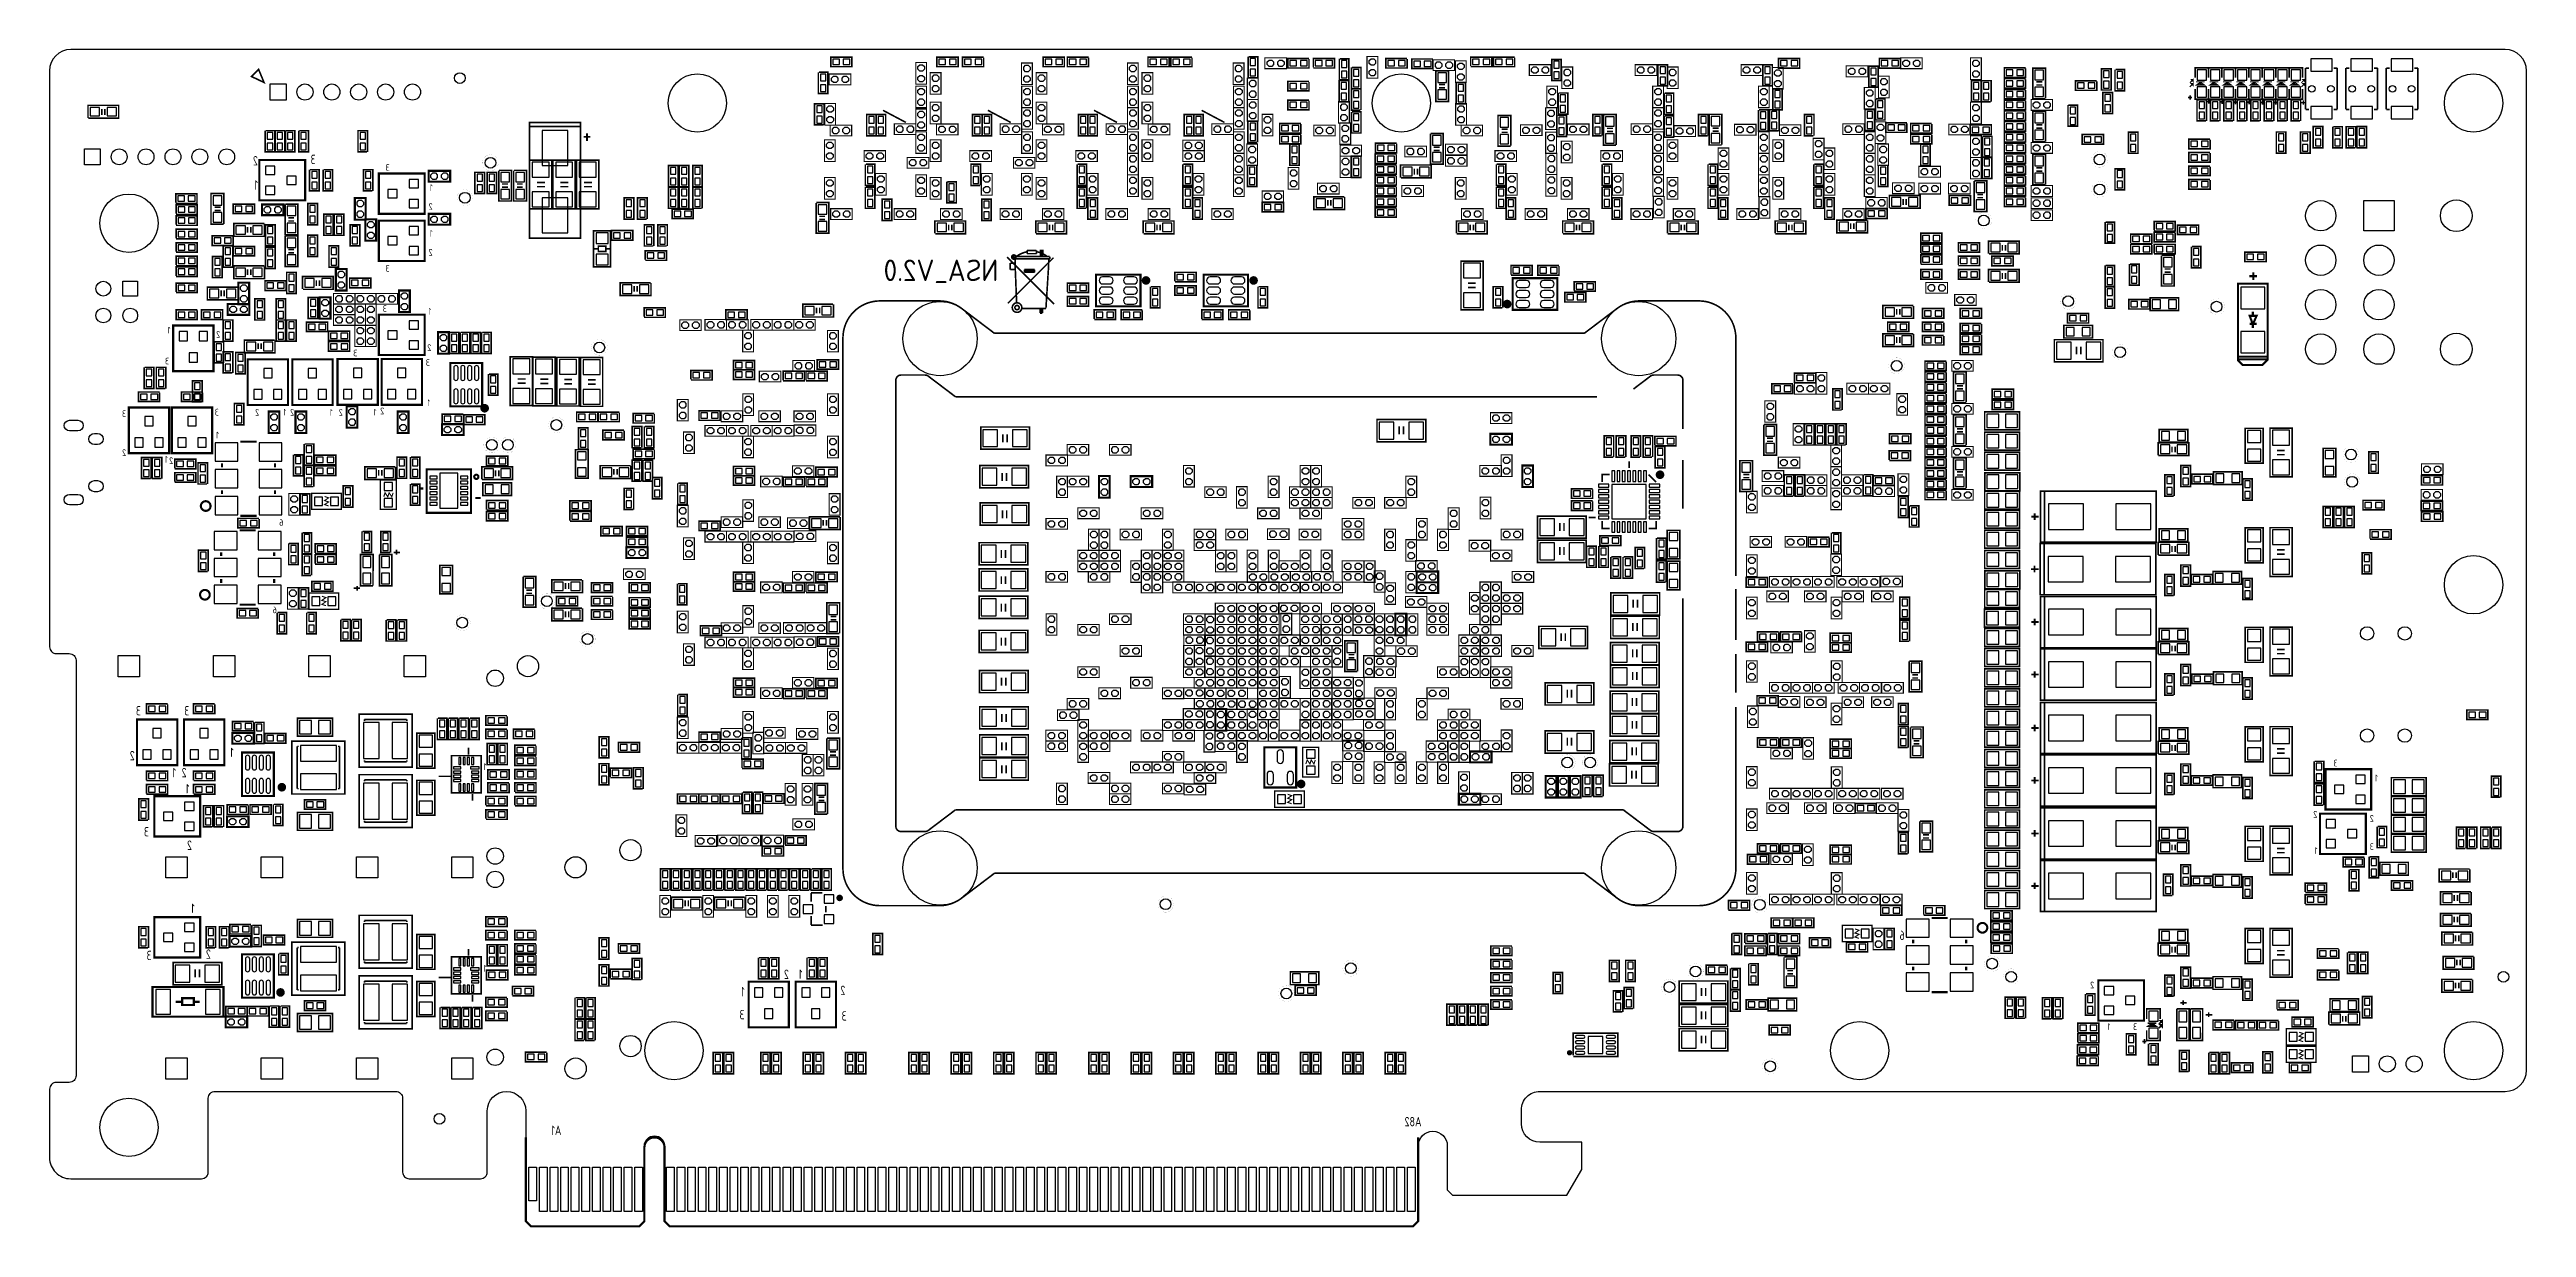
# Model space of a CAD drawing. Header units: millimetres. Extents: x -8 to 226, y -9 to 102.
import ezdxf

# ---------------------------------------------------------------- set-up
doc = ezdxf.new("R2010")
doc.units = ezdxf.units.MM
doc.header["$LTSCALE"] = 10
for name, color, linetype in [('BG_OUTLINE', 2, 'Continuous'), ('PG_SILKSCREEN_BOTTOM', 3, 'Continuous'), ('PIN_BOTTOM', 4, 'Continuous')]:
    doc.layers.add(name, color=color, linetype=linetype)
doc.styles.get("Standard").update_dxf_attribs({"font": 'isocp.shx', "width": 0.707, "bigfont": 'hztxt.shx'})

msp = doc.modelspace()

# ---------------------------------------------------------------- texts
at = {"layer": 'PG_SILKSCREEN_BOTTOM', "text_generation_flag": 2}
for s, height, width, p in [('2', 0.889, 0.857143, (12.184888, 90.852752)), ('3', 0.889, 0.857143, (17.645888, 90.979752)), ('1', 0.889, 0.857143, (12.184888, 88.566752)), ('3', 0.635, 0.8, (24.630888, 90.344752)), ('1', 0.635, 0.8, (28.694888, 88.439752)), ('2', 0.635, 0.8, (28.694888, 86.661752)), ('1', 0.635, 0.8, (28.694888, 84.121752)), ('2', 0.635, 0.8, (28.694888, 82.343752)), ('NSA_V2.0', 2.032, 1.025, (82.136488, 79.930752)), ('3', 0.635, 0.8, (24.630888, 80.819752)), ('3', 0.635, 0.8, (24.376888, 77.009752)), ('1', 0.635, 0.8, (28.567888, 76.755752)), ('1', 0.635, 0.8, (3.929888, 74.977752)), ('2', 0.635, 0.8, (8.628888, 74.596752)), ('3', 0.635, 0.8, (3.802888, 72.056752)), ('3', 0.635, 0.8, (21.582888, 72.818752)), ('3', 0.635, 0.8, (28.440888, 71.929752)), ('2', 0.635, 0.8, (28.567888, 73.326752)), ('3', 0.635, 0.8, (8.501888, 67.230752)), ('2', 0.635, 0.8, (12.311888, 67.230752)), ('1', 0.635, 0.8, (14.851888, 67.230752)), ('2', 0.635, 0.8, (15.613888, 67.230752)), ('2', 0.635, 0.8, (20.211288, 67.230752)), ('1', 0.635, 0.8, (23.386288, 67.230752)), ('2', 0.635, 0.8, (24.122888, 67.357752)), ('1', 0.635, 0.8, (28.440888, 68.119752)), ('3', 0.635, 0.8, (-0.261112, 67.103752)), ('1', 0.635, 0.8, (8.501888, 65.071752)), ('1', 0.635, 0.8, (19.246088, 67.205352)), ('2', 0.635, 0.8, (-0.261112, 63.420752)), ('1', 0.635, 0.8, (3.675888, 62.785752)), ('2', 0.635, 0.8, (4.183888, 62.658752)), ('6', 0.635, 0.8, (14.597888, 56.816752)), ('6', 0.635, 0.8, (13.962888, 48.561752)), ('3', 0.889, 0.857143, (1.135888, 38.909752)), ('3', 0.889, 0.857143, (5.707888, 38.909752)), ('2', 0.889, 0.857143, (0.551688, 34.667952)), ('1', 0.889, 0.857143, (9.898888, 34.972752)), ('1', 0.889, 0.857143, (4.437888, 33.067752)), ('2', 0.889, 0.857143, (5.453888, 33.067752)), ('1', 0.635, 0.8, (33.774888, 33.744916)), ('3', 0.635, 0.8, (208.653888, 34.083752)), ('1', 0.635, 0.8, (212.463888, 32.686752)), ('1', 0.889, 0.857143, (5.707888, 31.543752)), ('3', 0.889, 0.857143, (1.897888, 27.479752)), ('2', 0.635, 0.8, (206.748888, 29.257752)), ('2', 0.635, 0.8, (212.082888, 28.876752)), ('2', 0.889, 0.857143, (5.961888, 26.209752)), ('1', 0.635, 0.8, (206.748888, 25.828752)), ('3', 0.635, 0.8, (212.082888, 26.209752)), ('1', 0.889, 0.857143, (6.215888, 20.240752)), ('3', 0.889, 0.857143, (2.151888, 15.795752)), ('2', 0.889, 0.857143, (7.739888, 15.922752)), ('6', 0.889, 0.857143, (167.759888, 17.700752)), ('1', 0.635, 0.8, (33.774888, 14.694916)), ('2', 0.889, 0.857143, (62.349888, 14.017752)), ('1', 0.889, 0.857143, (63.619888, 14.017752)), ('1', 0.889, 0.857143, (58.158888, 12.366752)), ('2', 0.889, 0.857143, (67.683888, 12.493752)), ('2', 0.635, 0.8, (185.666888, 13.128752)), ('3', 0.889, 0.857143, (58.158888, 10.207752)), ('3', 0.889, 0.857143, (67.810888, 10.080752)), ('1', 0.635, 0.8, (187.190888, 9.191752)), ('3', 0.635, 0.8, (189.730888, 9.191752)), ('A1', 0.889, 0.857143, (40.858694, -0.716534)), ('A82', 0.889, 0.857143, (122.116088, 0.098552))]:
    msp.add_text(s, height=height, dxfattribs=dict(at, width=width)).set_placement(p)

# ---------------------------------------------------------------- linework, layer by layer
at = {"layer": 'BG_OUTLINE'}
msp.add_lwpolyline([(37.494972, 1.5748), (37.499798, 1.5748), (37.499798, -8.850122), (37.999924, -9.350248), (48.199802, -9.350248), (48.699928, -8.850122), (48.699928, -1.75006, -0.999882), (50.599848, -1.75006), (50.599848, -8.850122), (51.099974, -9.350248), (121.299986, -9.350248), (121.799858, -8.850122), (121.799858, -1.745234, -1), (124.549916, -1.745234), (124.549916, -5.900166), (125.049788, -6.400292), (135.849868, -6.400292), (137.249916, -3.975354), (137.249916, -1.400048), (133.299962, -1.400048, -0.414206), (131.549902, 0.349758), (131.549902, 1.64973, -0.414239), (133.299962, 3.39979), (224.499932, 3.39979, 0.414205), (226.499928, 5.399786), (226.499928, 70.799706), (226.499928, 99.799902, 0.414202), (224.499932, 101.799898), (-5.500116, 101.799898, 0.414205), (-7.500112, 99.799902), (-7.500112, 80.099916), (-7.500112, 75.79995), (-7.500112, 45.38472, 0.414214), (-6.865112, 44.74972), (-5.63499, 44.74972, -0.414214), (-4.99999, 44.11472), (-4.99999, 43.684444), (-4.99999, 5.43433), (-4.99999, 4.884928, -0.414214), (-5.63499, 4.249928), (-6.865112, 4.249928, 0.414214), (-7.500112, 3.614928), (-7.500112, -2.850134, 0.414216), (-5.500116, -4.85013), (6.864858, -4.85013, 0.414214), (7.499858, -4.21513), (7.499858, 2.76479, -0.414214), (8.134858, 3.39979), (25.214834, 3.39979, -0.414214), (25.849834, 2.76479), (25.849834, -4.21513, 0.414214), (26.484834, -4.85013), (33.214818, -4.85013, 0.414214), (33.849818, -4.21513), (33.849818, 1.5748), (33.854898, 1.5748, -1)], format="xyb", close=True, dxfattribs=at)
at = {"layer": 'PG_SILKSCREEN_BOTTOM'}
for points in [[(66.30289, 100.181664, 0.1524, 0.1524, 0), (68.302886, 100.181664, 0.1524, 0.1524, 0), (68.302886, 101.08184, 0.1524, 0.1524, 0), (66.30289, 101.08184, 0.1524, 0.1524, 0)], [(75.35545, 98.542094, 0.1016, 0.1016, 0), (75.35545, 100.574094, 0.1016, 0.1016, 0), (74.33945, 100.574094, 0.1016, 0.1016, 0), (74.33945, 98.542094, 0.1016, 0.1016, 0)], [(76.33589, 100.181664, 0.1524, 0.1524, 0), (78.335886, 100.181664, 0.1524, 0.1524, 0), (78.335886, 101.08184, 0.1524, 0.1524, 0), (76.33589, 101.08184, 0.1524, 0.1524, 0)], [(86.36889, 100.181664, 0.1524, 0.1524, 0), (88.368886, 100.181664, 0.1524, 0.1524, 0), (88.368886, 101.08184, 0.1524, 0.1524, 0), (86.36889, 101.08184, 0.1524, 0.1524, 0)], [(96.27489, 100.181664, 0.1524, 0.1524, 0), (98.274886, 100.181664, 0.1524, 0.1524, 0), (98.274886, 101.08184, 0.1524, 0.1524, 0), (96.27489, 101.08184, 0.1524, 0.1524, 0)], [(109.347762, 101.012752, 0.1016, 0.1016, 0), (107.315762, 101.012752, 0.1016, 0.1016, 0), (107.315762, 99.996752, 0.1016, 0.1016, 0), (109.347762, 99.996752, 0.1016, 0.1016, 0)], [(116.959888, 101.139752, 0.1016, 0.1016, 0), (116.959888, 99.107752, 0.1016, 0.1016, 0), (117.975888, 99.107752, 0.1016, 0.1016, 0), (117.975888, 101.139752, 0.1016, 0.1016, 0)], [(123.208288, 99.818952, 0.1016, 0.1016, 0), (125.240288, 99.818952, 0.1016, 0.1016, 0), (125.240288, 100.834952, 0.1016, 0.1016, 0), (123.208288, 100.834952, 0.1016, 0.1016, 0)], [(126.332488, 98.701352, 0.1016, 0.1016, 0), (126.332488, 100.733352, 0.1016, 0.1016, 0), (125.316488, 100.733352, 0.1016, 0.1016, 0), (125.316488, 98.701352, 0.1016, 0.1016, 0)], [(134.4168, 100.86975, 0.1524, 0.1524, 0), (134.4168, 98.869754, 0.1524, 0.1524, 0), (135.316976, 98.869754, 0.1524, 0.1524, 0), (135.316976, 100.86975, 0.1524, 0.1524, 0)], [(155.83789, 100.054664, 0.1524, 0.1524, 0), (157.837886, 100.054664, 0.1524, 0.1524, 0), (157.837886, 100.95484, 0.1524, 0.1524, 0), (155.83789, 100.95484, 0.1524, 0.1524, 0)], [(167.362886, 100.95484, 0.1524, 0.1524, 0), (165.36289, 100.95484, 0.1524, 0.1524, 0), (165.36289, 100.054664, 0.1524, 0.1524, 0), (167.362886, 100.054664, 0.1524, 0.1524, 0)], [(167.378888, 99.996752, 0.1016, 0.1016, 0), (169.410888, 99.996752, 0.1016, 0.1016, 0), (169.410888, 101.012752, 0.1016, 0.1016, 0), (167.378888, 101.012752, 0.1016, 0.1016, 0)], [(174.998888, 98.980752, 0.1016, 0.1016, 0), (174.998888, 101.012752, 0.1016, 0.1016, 0), (173.982888, 101.012752, 0.1016, 0.1016, 0), (173.982888, 98.980752, 0.1016, 0.1016, 0)], [(11.570208, 99.257866, 0.1524, 0.1524, 0), (12.248134, 99.935792, 0.1524, 0.1524, 0), (12.759944, 98.694748, 0.1524, 0.1524, 0)], [(66.159888, 98.472752, 0.1016, 0.1016, 0), (68.191888, 98.472752, 0.1016, 0.1016, 0), (68.191888, 99.488752, 0.1016, 0.1016, 0), (66.159888, 99.488752, 0.1016, 0.1016, 0)], [(75.35545, 96.313752, 0.1016, 0.1016, 0), (75.35545, 98.345752, 0.1016, 0.1016, 0), (74.33945, 98.345752, 0.1016, 0.1016, 0), (74.33945, 96.313752, 0.1016, 0.1016, 0)], [(76.7207, 97.583752, 0.1016, 0.1016, 0), (76.7207, 99.615752, 0.1016, 0.1016, 0), (75.7047, 99.615752, 0.1016, 0.1016, 0), (75.7047, 97.583752, 0.1016, 0.1016, 0)], [(85.343238, 98.49866, 0.1016, 0.1016, 0), (85.343238, 100.53066, 0.1016, 0.1016, 0), (84.327238, 100.53066, 0.1016, 0.1016, 0), (84.327238, 98.49866, 0.1016, 0.1016, 0)], [(85.3567, 96.313752, 0.1016, 0.1016, 0), (85.3567, 98.345752, 0.1016, 0.1016, 0), (84.3407, 98.345752, 0.1016, 0.1016, 0), (84.3407, 96.313752, 0.1016, 0.1016, 0)], [(86.72195, 97.583752, 0.1016, 0.1016, 0), (86.72195, 99.615752, 0.1016, 0.1016, 0), (85.70595, 99.615752, 0.1016, 0.1016, 0), (85.70595, 97.583752, 0.1016, 0.1016, 0)], [(95.344996, 98.499422, 0.1016, 0.1016, 0), (95.344996, 100.531422, 0.1016, 0.1016, 0), (94.328996, 100.531422, 0.1016, 0.1016, 0), (94.328996, 98.499422, 0.1016, 0.1016, 0)], [(95.35795, 96.313752, 0.1016, 0.1016, 0), (95.35795, 98.345752, 0.1016, 0.1016, 0), (94.34195, 98.345752, 0.1016, 0.1016, 0), (94.34195, 96.313752, 0.1016, 0.1016, 0)], [(96.7232, 97.583752, 0.1016, 0.1016, 0), (96.7232, 99.615752, 0.1016, 0.1016, 0), (95.7072, 99.615752, 0.1016, 0.1016, 0), (95.7072, 97.583752, 0.1016, 0.1016, 0)], [(105.346246, 98.499422, 0.1016, 0.1016, 0), (105.346246, 100.531422, 0.1016, 0.1016, 0), (104.330246, 100.531422, 0.1016, 0.1016, 0), (104.330246, 98.499422, 0.1016, 0.1016, 0)], [(105.358438, 96.313752, 0.1016, 0.1016, 0), (105.358438, 98.345752, 0.1016, 0.1016, 0), (104.342438, 98.345752, 0.1016, 0.1016, 0), (104.342438, 96.313752, 0.1016, 0.1016, 0)], [(105.656888, 99.107752, 0.1016, 0.1016, 0), (105.656888, 97.075752, 0.1016, 0.1016, 0), (106.672888, 97.075752, 0.1016, 0.1016, 0), (106.672888, 99.107752, 0.1016, 0.1016, 0)], [(115.238022, 96.863154, 0.1524, 0.1524, 0), (115.238022, 98.86315, 0.1524, 0.1524, 0), (114.337846, 98.86315, 0.1524, 0.1524, 0), (114.337846, 96.863154, 0.1524, 0.1524, 0)], [(125.3744, 98.68535, 0.1524, 0.1524, 0), (125.3744, 96.685354, 0.1524, 0.1524, 0), (126.274576, 96.685354, 0.1524, 0.1524, 0), (126.274576, 98.68535, 0.1524, 0.1524, 0)], [(134.333234, 100.371402, 0.1016, 0.1016, 0), (132.301234, 100.371402, 0.1016, 0.1016, 0), (132.301234, 99.355402, 0.1016, 0.1016, 0), (134.333234, 99.355402, 0.1016, 0.1016, 0)], [(134.962138, 96.313752, 0.1016, 0.1016, 0), (134.962138, 98.345752, 0.1016, 0.1016, 0), (133.946138, 98.345752, 0.1016, 0.1016, 0), (133.946138, 96.313752, 0.1016, 0.1016, 0)], [(136.390888, 98.117152, 0.1016, 0.1016, 0), (136.390888, 100.149152, 0.1016, 0.1016, 0), (135.374888, 100.149152, 0.1016, 0.1016, 0), (135.374888, 98.117152, 0.1016, 0.1016, 0)], [(144.334484, 100.371402, 0.1016, 0.1016, 0), (142.302484, 100.371402, 0.1016, 0.1016, 0), (142.302484, 99.355402, 0.1016, 0.1016, 0), (144.334484, 99.355402, 0.1016, 0.1016, 0)], [(144.963388, 96.313752, 0.1016, 0.1016, 0), (144.963388, 98.345752, 0.1016, 0.1016, 0), (143.947388, 98.345752, 0.1016, 0.1016, 0), (143.947388, 96.313752, 0.1016, 0.1016, 0)], [(144.4498, 100.36175, 0.1524, 0.1524, 0), (144.4498, 98.361754, 0.1524, 0.1524, 0), (145.349976, 98.361754, 0.1524, 0.1524, 0), (145.349976, 100.36175, 0.1524, 0.1524, 0)], [(146.347688, 98.117152, 0.1016, 0.1016, 0), (146.347688, 100.149152, 0.1016, 0.1016, 0), (145.331688, 100.149152, 0.1016, 0.1016, 0), (145.331688, 98.117152, 0.1016, 0.1016, 0)], [(154.335734, 100.371402, 0.1016, 0.1016, 0), (152.303734, 100.371402, 0.1016, 0.1016, 0), (152.303734, 99.355402, 0.1016, 0.1016, 0), (154.335734, 99.355402, 0.1016, 0.1016, 0)], [(154.964638, 96.313752, 0.1016, 0.1016, 0), (154.964638, 98.345752, 0.1016, 0.1016, 0), (153.948638, 98.345752, 0.1016, 0.1016, 0), (153.948638, 96.313752, 0.1016, 0.1016, 0)], [(154.3558, 100.36175, 0.1524, 0.1524, 0), (154.3558, 98.361754, 0.1524, 0.1524, 0), (155.255976, 98.361754, 0.1524, 0.1524, 0), (155.255976, 100.36175, 0.1524, 0.1524, 0)], [(156.279088, 98.066352, 0.1016, 0.1016, 0), (156.279088, 100.098352, 0.1016, 0.1016, 0), (155.263088, 100.098352, 0.1016, 0.1016, 0), (155.263088, 98.066352, 0.1016, 0.1016, 0)], [(164.272468, 100.250752, 0.1016, 0.1016, 0), (162.240468, 100.250752, 0.1016, 0.1016, 0), (162.240468, 99.234752, 0.1016, 0.1016, 0), (164.272468, 99.234752, 0.1016, 0.1016, 0)], [(165.263576, 98.234754, 0.1524, 0.1524, 0), (165.263576, 100.23475, 0.1524, 0.1524, 0), (164.3634, 100.23475, 0.1524, 0.1524, 0), (164.3634, 98.234754, 0.1524, 0.1524, 0)], [(165.289484, 99.279202, 0.1016, 0.1016, 0), (165.289484, 97.247202, 0.1016, 0.1016, 0), (166.305484, 97.247202, 0.1016, 0.1016, 0), (166.305484, 99.279202, 0.1016, 0.1016, 0)], [(174.972472, 96.863154, 0.1524, 0.1524, 0), (174.972472, 98.86315, 0.1524, 0.1524, 0), (174.072296, 98.86315, 0.1524, 0.1524, 0), (174.072296, 96.863154, 0.1524, 0.1524, 0)], [(187.259976, 97.980754, 0.1524, 0.1524, 0), (187.259976, 99.98075, 0.1524, 0.1524, 0), (186.3598, 99.98075, 0.1524, 0.1524, 0), (186.3598, 97.980754, 0.1524, 0.1524, 0)], [(65.7352, 96.694752, 0.1016, 0.1016, 0), (65.7352, 94.662752, 0.1016, 0.1016, 0), (66.7512, 94.662752, 0.1016, 0.1016, 0), (66.7512, 96.694752, 0.1016, 0.1016, 0)], [(75.35545, 94.154752, 0.1016, 0.1016, 0), (75.35545, 96.186752, 0.1016, 0.1016, 0), (74.33945, 96.186752, 0.1016, 0.1016, 0), (74.33945, 94.154752, 0.1016, 0.1016, 0)], [(75.7047, 96.821752, 0.1016, 0.1016, 0), (75.7047, 94.789752, 0.1016, 0.1016, 0), (76.7207, 94.789752, 0.1016, 0.1016, 0), (76.7207, 96.821752, 0.1016, 0.1016, 0)], [(85.3567, 94.281752, 0.1016, 0.1016, 0), (85.3567, 96.313752, 0.1016, 0.1016, 0), (84.3407, 96.313752, 0.1016, 0.1016, 0), (84.3407, 94.281752, 0.1016, 0.1016, 0)], [(85.70595, 96.821752, 0.1016, 0.1016, 0), (85.70595, 94.789752, 0.1016, 0.1016, 0), (86.72195, 94.789752, 0.1016, 0.1016, 0), (86.72195, 96.821752, 0.1016, 0.1016, 0)], [(95.35795, 94.281752, 0.1016, 0.1016, 0), (95.35795, 96.313752, 0.1016, 0.1016, 0), (94.34195, 96.313752, 0.1016, 0.1016, 0), (94.34195, 94.281752, 0.1016, 0.1016, 0)], [(95.7072, 96.821752, 0.1016, 0.1016, 0), (95.7072, 94.789752, 0.1016, 0.1016, 0), (96.7232, 94.789752, 0.1016, 0.1016, 0), (96.7232, 96.821752, 0.1016, 0.1016, 0)], [(105.358438, 94.281752, 0.1016, 0.1016, 0), (105.358438, 96.313752, 0.1016, 0.1016, 0), (104.342438, 96.313752, 0.1016, 0.1016, 0), (104.342438, 94.281752, 0.1016, 0.1016, 0)], [(105.656888, 97.075752, 0.1016, 0.1016, 0), (105.656888, 95.043752, 0.1016, 0.1016, 0), (106.672888, 95.043752, 0.1016, 0.1016, 0), (106.672888, 97.075752, 0.1016, 0.1016, 0)], [(114.279934, 96.878902, 0.1016, 0.1016, 0), (114.279934, 94.846902, 0.1016, 0.1016, 0), (115.295934, 94.846902, 0.1016, 0.1016, 0), (115.295934, 96.878902, 0.1016, 0.1016, 0)], [(125.341888, 96.694752, 0.1016, 0.1016, 0), (125.341888, 94.662752, 0.1016, 0.1016, 0), (126.357888, 94.662752, 0.1016, 0.1016, 0), (126.357888, 96.694752, 0.1016, 0.1016, 0)], [(133.844538, 96.288352, 0.1016, 0.1016, 0), (133.844538, 94.256352, 0.1016, 0.1016, 0), (134.860538, 94.256352, 0.1016, 0.1016, 0), (134.860538, 96.288352, 0.1016, 0.1016, 0)], [(143.947388, 96.313752, 0.1016, 0.1016, 0), (143.947388, 94.281752, 0.1016, 0.1016, 0), (144.963388, 94.281752, 0.1016, 0.1016, 0), (144.963388, 96.313752, 0.1016, 0.1016, 0)], [(155.2956, 98.10115, 0.1524, 0.1524, 0), (155.2956, 96.101154, 0.1524, 0.1524, 0), (156.195776, 96.101154, 0.1524, 0.1524, 0), (156.195776, 98.10115, 0.1524, 0.1524, 0)], [(164.965888, 96.186752, 0.1016, 0.1016, 0), (164.965888, 98.218752, 0.1016, 0.1016, 0), (163.949888, 98.218752, 0.1016, 0.1016, 0), (163.949888, 96.186752, 0.1016, 0.1016, 0)], [(173.982888, 96.821752, 0.1016, 0.1016, 0), (173.982888, 94.789752, 0.1016, 0.1016, 0), (174.998888, 94.789752, 0.1016, 0.1016, 0), (174.998888, 96.821752, 0.1016, 0.1016, 0)], [(179.697634, 96.059752, 0.1016, 0.1016, 0), (181.729634, 96.059752, 0.1016, 0.1016, 0), (181.729634, 97.075752, 0.1016, 0.1016, 0), (179.697634, 97.075752, 0.1016, 0.1016, 0)], [(186.486546, 97.74555, 0.1524, 0.1524, 0), (186.486546, 95.745554, 0.1524, 0.1524, 0), (187.386722, 95.745554, 0.1524, 0.1524, 0), (187.386722, 97.74555, 0.1524, 0.1524, 0)], [(37.838888, 94.917006, 0.1524, 0.1524, 0), (37.838888, 83.995006, 0.1524, 0.1524, 0), (42.664888, 83.995006, 0.1524, 0.1524, 0), (42.664888, 94.917006, 0.1524, 0.1524, 0)], [(68.2752, 94.662752, 0.1016, 0.1016, 0), (66.2432, 94.662752, 0.1016, 0.1016, 0), (66.2432, 93.646752, 0.1016, 0.1016, 0), (68.2752, 93.646752, 0.1016, 0.1016, 0)], [(72.30745, 93.773752, 0.1016, 0.1016, 0), (74.33945, 93.773752, 0.1016, 0.1016, 0), (74.33945, 94.789752, 0.1016, 0.1016, 0), (72.30745, 94.789752, 0.1016, 0.1016, 0)], [(74.33945, 94.027752, 0.1016, 0.1016, 0), (74.33945, 91.995752, 0.1016, 0.1016, 0), (75.35545, 91.995752, 0.1016, 0.1016, 0), (75.35545, 94.027752, 0.1016, 0.1016, 0)], [(78.326996, 94.770702, 0.1016, 0.1016, 0), (76.294996, 94.770702, 0.1016, 0.1016, 0), (76.294996, 93.754702, 0.1016, 0.1016, 0), (78.326996, 93.754702, 0.1016, 0.1016, 0)], [(82.3087, 93.773752, 0.1016, 0.1016, 0), (84.3407, 93.773752, 0.1016, 0.1016, 0), (84.3407, 94.789752, 0.1016, 0.1016, 0), (82.3087, 94.789752, 0.1016, 0.1016, 0)], [(84.3407, 94.027752, 0.1016, 0.1016, 0), (84.3407, 91.995752, 0.1016, 0.1016, 0), (85.3567, 91.995752, 0.1016, 0.1016, 0), (85.3567, 94.027752, 0.1016, 0.1016, 0)], [(88.328246, 94.770702, 0.1016, 0.1016, 0), (86.296246, 94.770702, 0.1016, 0.1016, 0), (86.296246, 93.754702, 0.1016, 0.1016, 0), (88.328246, 93.754702, 0.1016, 0.1016, 0)], [(92.30995, 93.773752, 0.1016, 0.1016, 0), (94.34195, 93.773752, 0.1016, 0.1016, 0), (94.34195, 94.789752, 0.1016, 0.1016, 0), (92.30995, 94.789752, 0.1016, 0.1016, 0)], [(94.34195, 94.027752, 0.1016, 0.1016, 0), (94.34195, 91.995752, 0.1016, 0.1016, 0), (95.35795, 91.995752, 0.1016, 0.1016, 0), (95.35795, 94.027752, 0.1016, 0.1016, 0)], [(98.329496, 94.770702, 0.1016, 0.1016, 0), (96.297496, 94.770702, 0.1016, 0.1016, 0), (96.297496, 93.754702, 0.1016, 0.1016, 0), (98.329496, 93.754702, 0.1016, 0.1016, 0)], [(102.3112, 93.773752, 0.1016, 0.1016, 0), (104.3432, 93.773752, 0.1016, 0.1016, 0), (104.3432, 94.789752, 0.1016, 0.1016, 0), (102.3112, 94.789752, 0.1016, 0.1016, 0)], [(104.342438, 94.027752, 0.1016, 0.1016, 0), (104.342438, 91.995752, 0.1016, 0.1016, 0), (105.358438, 91.995752, 0.1016, 0.1016, 0), (105.358438, 94.027752, 0.1016, 0.1016, 0)], [(108.069888, 93.646752, 0.1016, 0.1016, 0), (108.069888, 95.678752, 0.1016, 0.1016, 0), (107.053888, 95.678752, 0.1016, 0.1016, 0), (107.053888, 93.646752, 0.1016, 0.1016, 0)], [(111.930688, 93.646752, 0.1016, 0.1016, 0), (113.962688, 93.646752, 0.1016, 0.1016, 0), (113.962688, 94.662752, 0.1016, 0.1016, 0), (111.930688, 94.662752, 0.1016, 0.1016, 0)], [(115.422934, 92.846652, 0.1016, 0.1016, 0), (115.422934, 94.878652, 0.1016, 0.1016, 0), (114.406934, 94.878652, 0.1016, 0.1016, 0), (114.406934, 92.846652, 0.1016, 0.1016, 0)], [(127.881888, 94.662752, 0.1016, 0.1016, 0), (125.849888, 94.662752, 0.1016, 0.1016, 0), (125.849888, 93.646752, 0.1016, 0.1016, 0), (127.881888, 93.646752, 0.1016, 0.1016, 0)], [(131.463288, 93.672152, 0.1016, 0.1016, 0), (133.495288, 93.672152, 0.1016, 0.1016, 0), (133.495288, 94.688152, 0.1016, 0.1016, 0), (131.463288, 94.688152, 0.1016, 0.1016, 0)], [(133.844538, 94.002352, 0.1016, 0.1016, 0), (133.844538, 91.970352, 0.1016, 0.1016, 0), (134.860538, 91.970352, 0.1016, 0.1016, 0), (134.860538, 94.002352, 0.1016, 0.1016, 0)], [(137.933684, 94.770702, 0.1016, 0.1016, 0), (135.901684, 94.770702, 0.1016, 0.1016, 0), (135.901684, 93.754702, 0.1016, 0.1016, 0), (137.933684, 93.754702, 0.1016, 0.1016, 0)], [(141.915388, 93.773752, 0.1016, 0.1016, 0), (143.947388, 93.773752, 0.1016, 0.1016, 0), (143.947388, 94.789752, 0.1016, 0.1016, 0), (141.915388, 94.789752, 0.1016, 0.1016, 0)], [(143.947388, 94.027752, 0.1016, 0.1016, 0), (143.947388, 91.995752, 0.1016, 0.1016, 0), (144.963388, 91.995752, 0.1016, 0.1016, 0), (144.963388, 94.027752, 0.1016, 0.1016, 0)], [(147.998688, 94.611952, 0.1016, 0.1016, 0), (145.966688, 94.611952, 0.1016, 0.1016, 0), (145.966688, 93.595952, 0.1016, 0.1016, 0), (147.998688, 93.595952, 0.1016, 0.1016, 0)], [(151.681688, 93.722952, 0.1016, 0.1016, 0), (153.713688, 93.722952, 0.1016, 0.1016, 0), (153.713688, 94.738952, 0.1016, 0.1016, 0), (151.681688, 94.738952, 0.1016, 0.1016, 0)], [(153.948638, 94.027752, 0.1016, 0.1016, 0), (153.948638, 91.995752, 0.1016, 0.1016, 0), (154.964638, 91.995752, 0.1016, 0.1016, 0), (154.964638, 94.027752, 0.1016, 0.1016, 0)], [(157.955488, 94.688152, 0.1016, 0.1016, 0), (155.923488, 94.688152, 0.1016, 0.1016, 0), (155.923488, 93.672152, 0.1016, 0.1016, 0), (157.955488, 93.672152, 0.1016, 0.1016, 0)], [(161.917888, 93.773752, 0.1016, 0.1016, 0), (163.949888, 93.773752, 0.1016, 0.1016, 0), (163.949888, 94.789752, 0.1016, 0.1016, 0), (161.917888, 94.789752, 0.1016, 0.1016, 0)], [(163.949888, 94.027752, 0.1016, 0.1016, 0), (163.949888, 91.995752, 0.1016, 0.1016, 0), (164.965888, 91.995752, 0.1016, 0.1016, 0), (164.965888, 94.027752, 0.1016, 0.1016, 0)], [(165.981888, 92.935552, 0.1016, 0.1016, 0), (165.981888, 94.967552, 0.1016, 0.1016, 0), (164.965888, 94.967552, 0.1016, 0.1016, 0), (164.965888, 92.935552, 0.1016, 0.1016, 0)], [(173.957488, 94.764352, 0.1016, 0.1016, 0), (171.925488, 94.764352, 0.1016, 0.1016, 0), (171.925488, 93.748352, 0.1016, 0.1016, 0), (173.957488, 93.748352, 0.1016, 0.1016, 0)], [(174.998888, 91.614752, 0.1016, 0.1016, 0), (174.998888, 93.646752, 0.1016, 0.1016, 0), (173.982888, 93.646752, 0.1016, 0.1016, 0), (173.982888, 91.614752, 0.1016, 0.1016, 0)], [(186.539632, 93.76664, 0.1524, 0.1524, 0), (184.539636, 93.76664, 0.1524, 0.1524, 0), (184.539636, 92.866464, 0.1524, 0.1524, 0), (186.539632, 92.866464, 0.1524, 0.1524, 0)], [(188.899546, 93.99905, 0.1524, 0.1524, 0), (188.899546, 91.999054, 0.1524, 0.1524, 0), (189.799722, 91.999054, 0.1524, 0.1524, 0), (189.799722, 93.99905, 0.1524, 0.1524, 0)], [(202.8698, 94.01175, 0.1524, 0.1524, 0), (202.8698, 92.011754, 0.1524, 0.1524, 0), (203.769976, 92.011754, 0.1524, 0.1524, 0), (203.769976, 94.01175, 0.1524, 0.1524, 0)], [(205.1558, 94.01175, 0.1524, 0.1524, 0), (205.1558, 92.011754, 0.1524, 0.1524, 0), (206.055976, 92.011754, 0.1524, 0.1524, 0), (206.055976, 94.01175, 0.1524, 0.1524, 0)], [(206.362046, 94.51975, 0.1524, 0.1524, 0), (206.362046, 92.519754, 0.1524, 0.1524, 0), (207.262222, 92.519754, 0.1524, 0.1524, 0), (207.262222, 94.51975, 0.1524, 0.1524, 0)], [(210.489546, 94.51975, 0.1524, 0.1524, 0), (210.489546, 92.519754, 0.1524, 0.1524, 0), (211.389722, 92.519754, 0.1524, 0.1524, 0), (211.389722, 94.51975, 0.1524, 0.1524, 0)], [(16.642588, 87.550498, 0.2032, 0.2032, 0), (12.324588, 87.550498, 0.2032, 0.2032, 0), (12.324588, 91.360498, 0.2032, 0.2032, 0), (16.642588, 91.360498, 0.2032, 0.2032, 0)], [(34.910268, 91.107006, 0.00381, 0.00381, 1), (33.401508, 91.107006, 0.00381, 0.00381, 1)], [(37.855652, 91.349322, 0.150114, 0.150114, 0), (37.855652, 86.749382, 0.150114, 0.150114, 0), (39.955724, 86.749382, 0.150114, 0.150114, 0), (39.955724, 91.349322, 0.150114, 0.150114, 0)], [(40.065452, 91.349322, 0.150114, 0.150114, 0), (40.065452, 86.749382, 0.150114, 0.150114, 0), (42.165524, 86.749382, 0.150114, 0.150114, 0), (42.165524, 91.349322, 0.150114, 0.150114, 0)], [(42.300652, 91.349322, 0.150114, 0.150114, 0), (42.300652, 86.749382, 0.150114, 0.150114, 0), (44.400724, 86.749382, 0.150114, 0.150114, 0), (44.400724, 91.349322, 0.150114, 0.150114, 0)], [(66.71945, 91.233752, 0.1016, 0.1016, 0), (66.71945, 93.265752, 0.1016, 0.1016, 0), (65.70345, 93.265752, 0.1016, 0.1016, 0), (65.70345, 91.233752, 0.1016, 0.1016, 0)], [(71.482458, 92.248736, 0.1016, 0.1016, 0), (69.450458, 92.248736, 0.1016, 0.1016, 0), (69.450458, 91.232736, 0.1016, 0.1016, 0), (71.482458, 91.232736, 0.1016, 0.1016, 0)], [(73.525888, 90.598752, 0.1016, 0.1016, 0), (75.557888, 90.598752, 0.1016, 0.1016, 0), (75.557888, 91.614752, 0.1016, 0.1016, 0), (73.525888, 91.614752, 0.1016, 0.1016, 0)], [(76.7207, 91.233752, 0.1016, 0.1016, 0), (76.7207, 93.265752, 0.1016, 0.1016, 0), (75.7047, 93.265752, 0.1016, 0.1016, 0), (75.7047, 91.233752, 0.1016, 0.1016, 0)], [(81.4832, 92.249752, 0.1016, 0.1016, 0), (79.4512, 92.249752, 0.1016, 0.1016, 0), (79.4512, 91.233752, 0.1016, 0.1016, 0), (81.4832, 91.233752, 0.1016, 0.1016, 0)], [(83.558888, 90.598752, 0.1016, 0.1016, 0), (85.590888, 90.598752, 0.1016, 0.1016, 0), (85.590888, 91.614752, 0.1016, 0.1016, 0), (83.558888, 91.614752, 0.1016, 0.1016, 0)], [(86.72195, 91.233752, 0.1016, 0.1016, 0), (86.72195, 93.265752, 0.1016, 0.1016, 0), (85.70595, 93.265752, 0.1016, 0.1016, 0), (85.70595, 91.233752, 0.1016, 0.1016, 0)], [(91.484958, 92.248736, 0.1016, 0.1016, 0), (89.452958, 92.248736, 0.1016, 0.1016, 0), (89.452958, 91.232736, 0.1016, 0.1016, 0), (91.484958, 91.232736, 0.1016, 0.1016, 0)], [(94.34195, 91.995752, 0.1016, 0.1016, 0), (94.34195, 89.963752, 0.1016, 0.1016, 0), (95.35795, 89.963752, 0.1016, 0.1016, 0), (95.35795, 91.995752, 0.1016, 0.1016, 0)], [(96.7232, 91.233752, 0.1016, 0.1016, 0), (96.7232, 93.265752, 0.1016, 0.1016, 0), (95.7072, 93.265752, 0.1016, 0.1016, 0), (95.7072, 91.233752, 0.1016, 0.1016, 0)], [(101.592888, 93.240352, 0.1016, 0.1016, 0), (99.560888, 93.240352, 0.1016, 0.1016, 0), (99.560888, 92.224352, 0.1016, 0.1016, 0), (101.592888, 92.224352, 0.1016, 0.1016, 0)], [(101.592888, 92.249752, 0.1016, 0.1016, 0), (99.560888, 92.249752, 0.1016, 0.1016, 0), (99.560888, 91.233752, 0.1016, 0.1016, 0), (101.592888, 91.233752, 0.1016, 0.1016, 0)], [(104.342438, 91.995752, 0.1016, 0.1016, 0), (104.342438, 89.963752, 0.1016, 0.1016, 0), (105.358438, 89.963752, 0.1016, 0.1016, 0), (105.358438, 91.995752, 0.1016, 0.1016, 0)], [(106.621834, 90.846402, 0.1016, 0.1016, 0), (106.621834, 92.878402, 0.1016, 0.1016, 0), (105.605834, 92.878402, 0.1016, 0.1016, 0), (105.605834, 90.846402, 0.1016, 0.1016, 0)], [(110.564422, 90.862404, 0.1524, 0.1524, 0), (110.564422, 92.8624, 0.1524, 0.1524, 0), (109.664246, 92.8624, 0.1524, 0.1524, 0), (109.664246, 90.862404, 0.1524, 0.1524, 0)], [(114.419888, 91.741752, 0.1016, 0.1016, 0), (116.451888, 91.741752, 0.1016, 0.1016, 0), (116.451888, 92.757752, 0.1016, 0.1016, 0), (114.419888, 92.757752, 0.1016, 0.1016, 0)], [(114.419888, 91.741752, 0.1016, 0.1016, 0), (114.419888, 89.709752, 0.1016, 0.1016, 0), (115.435888, 89.709752, 0.1016, 0.1016, 0), (115.435888, 91.741752, 0.1016, 0.1016, 0)], [(115.4938, 91.72575, 0.1524, 0.1524, 0), (115.4938, 89.725754, 0.1524, 0.1524, 0), (116.393976, 89.725754, 0.1524, 0.1524, 0), (116.393976, 91.72575, 0.1524, 0.1524, 0)], [(120.541288, 91.665552, 0.1016, 0.1016, 0), (122.573288, 91.665552, 0.1016, 0.1016, 0), (122.573288, 92.681552, 0.1016, 0.1016, 0), (120.541288, 92.681552, 0.1016, 0.1016, 0)], [(126.408688, 92.859352, 0.1016, 0.1016, 0), (124.376688, 92.859352, 0.1016, 0.1016, 0), (124.376688, 91.843352, 0.1016, 0.1016, 0), (126.408688, 91.843352, 0.1016, 0.1016, 0)], [(126.408688, 91.792552, 0.1016, 0.1016, 0), (124.376688, 91.792552, 0.1016, 0.1016, 0), (124.376688, 90.776552, 0.1016, 0.1016, 0), (126.408688, 90.776552, 0.1016, 0.1016, 0)], [(131.088638, 92.249752, 0.1016, 0.1016, 0), (129.056638, 92.249752, 0.1016, 0.1016, 0), (129.056638, 91.233752, 0.1016, 0.1016, 0), (131.088638, 91.233752, 0.1016, 0.1016, 0)], [(133.869938, 92.021152, 0.1016, 0.1016, 0), (133.869938, 89.989152, 0.1016, 0.1016, 0), (134.885938, 89.989152, 0.1016, 0.1016, 0), (134.885938, 92.021152, 0.1016, 0.1016, 0)], [(136.340088, 91.106752, 0.1016, 0.1016, 0), (136.340088, 93.138752, 0.1016, 0.1016, 0), (135.324088, 93.138752, 0.1016, 0.1016, 0), (135.324088, 91.106752, 0.1016, 0.1016, 0)], [(141.089888, 92.249752, 0.1016, 0.1016, 0), (139.057888, 92.249752, 0.1016, 0.1016, 0), (139.057888, 91.233752, 0.1016, 0.1016, 0), (141.089888, 91.233752, 0.1016, 0.1016, 0)], [(143.947388, 91.995752, 0.1016, 0.1016, 0), (143.947388, 89.963752, 0.1016, 0.1016, 0), (144.963388, 89.963752, 0.1016, 0.1016, 0), (144.963388, 91.995752, 0.1016, 0.1016, 0)], [(146.328638, 91.233752, 0.1016, 0.1016, 0), (146.328638, 93.265752, 0.1016, 0.1016, 0), (145.312638, 93.265752, 0.1016, 0.1016, 0), (145.312638, 91.233752, 0.1016, 0.1016, 0)], [(151.154638, 90.471752, 0.1016, 0.1016, 0), (151.154638, 92.503752, 0.1016, 0.1016, 0), (150.138638, 92.503752, 0.1016, 0.1016, 0), (150.138638, 90.471752, 0.1016, 0.1016, 0)], [(153.948638, 91.995752, 0.1016, 0.1016, 0), (153.948638, 89.963752, 0.1016, 0.1016, 0), (154.964638, 89.963752, 0.1016, 0.1016, 0), (154.964638, 91.995752, 0.1016, 0.1016, 0)], [(156.329888, 91.233752, 0.1016, 0.1016, 0), (156.329888, 93.265752, 0.1016, 0.1016, 0), (155.313888, 93.265752, 0.1016, 0.1016, 0), (155.313888, 91.233752, 0.1016, 0.1016, 0)], [(160.139888, 91.386152, 0.1016, 0.1016, 0), (160.139888, 93.418152, 0.1016, 0.1016, 0), (159.123888, 93.418152, 0.1016, 0.1016, 0), (159.123888, 91.386152, 0.1016, 0.1016, 0)], [(161.155888, 90.471752, 0.1016, 0.1016, 0), (161.155888, 92.503752, 0.1016, 0.1016, 0), (160.139888, 92.503752, 0.1016, 0.1016, 0), (160.139888, 90.471752, 0.1016, 0.1016, 0)], [(163.949888, 91.995752, 0.1016, 0.1016, 0), (163.949888, 89.963752, 0.1016, 0.1016, 0), (164.965888, 89.963752, 0.1016, 0.1016, 0), (164.965888, 91.995752, 0.1016, 0.1016, 0)], [(166.229284, 90.846402, 0.1016, 0.1016, 0), (166.229284, 92.878402, 0.1016, 0.1016, 0), (165.213284, 92.878402, 0.1016, 0.1016, 0), (165.213284, 90.846402, 0.1016, 0.1016, 0)], [(170.171872, 90.862404, 0.1524, 0.1524, 0), (170.171872, 92.8624, 0.1524, 0.1524, 0), (169.271696, 92.8624, 0.1524, 0.1524, 0), (169.271696, 90.862404, 0.1524, 0.1524, 0)], [(173.982888, 91.614752, 0.1016, 0.1016, 0), (173.982888, 89.582752, 0.1016, 0.1016, 0), (174.998888, 89.582752, 0.1016, 0.1016, 0), (174.998888, 91.614752, 0.1016, 0.1016, 0)], [(175.0822, 91.62415, 0.1524, 0.1524, 0), (175.0822, 89.624154, 0.1524, 0.1524, 0), (175.982376, 89.624154, 0.1524, 0.1524, 0), (175.982376, 91.62415, 0.1524, 0.1524, 0)], [(179.697634, 91.995752, 0.1016, 0.1016, 0), (181.729634, 91.995752, 0.1016, 0.1016, 0), (181.729634, 93.011752, 0.1016, 0.1016, 0), (179.697634, 93.011752, 0.1016, 0.1016, 0)], [(186.929268, 91.411552, 0.00381, 0.00381, 1), (185.420508, 91.411552, 0.00381, 0.00381, 1)], [(23.614888, 90.090498, 0.2032, 0.2032, 0), (27.932888, 90.090498, 0.2032, 0.2032, 0), (27.932888, 86.280498, 0.2032, 0.2032, 0), (23.614888, 86.280498, 0.2032, 0.2032, 0)], [(30.345888, 90.344752, 0.199898, 0.199898, 0), (28.313888, 90.344752, 0.199898, 0.199898, 0), (28.313888, 89.328752, 0.199898, 0.199898, 0), (30.345888, 89.328752, 0.199898, 0.199898, 0)], [(30.345888, 90.344752, 0.127, 0.127, 0), (28.313888, 90.344752, 0.127, 0.127, 0), (28.313888, 89.328752, 0.127, 0.127, 0), (30.345888, 89.328752, 0.127, 0.127, 0)], [(32.6898, 90.20175, 0.1524, 0.1524, 0), (32.6898, 88.201754, 0.1524, 0.1524, 0), (33.589976, 88.201754, 0.1524, 0.1524, 0), (33.589976, 90.20175, 0.1524, 0.1524, 0)], [(33.8328, 90.20175, 0.1524, 0.1524, 0), (33.8328, 88.201754, 0.1524, 0.1524, 0), (34.732976, 88.201754, 0.1524, 0.1524, 0), (34.732976, 90.20175, 0.1524, 0.1524, 0)], [(50.9778, 90.83675, 0.1524, 0.1524, 0), (50.9778, 88.836754, 0.1524, 0.1524, 0), (51.877976, 88.836754, 0.1524, 0.1524, 0), (51.877976, 90.83675, 0.1524, 0.1524, 0)], [(54.163976, 88.836754, 0.1524, 0.1524, 0), (54.163976, 90.83675, 0.1524, 0.1524, 0), (53.2638, 90.83675, 0.1524, 0.1524, 0), (53.2638, 88.836754, 0.1524, 0.1524, 0)], [(65.70345, 89.709752, 0.1016, 0.1016, 0), (65.70345, 87.677752, 0.1016, 0.1016, 0), (66.71945, 87.677752, 0.1016, 0.1016, 0), (66.71945, 89.709752, 0.1016, 0.1016, 0)], [(71.54545, 88.058752, 0.1016, 0.1016, 0), (71.54545, 90.090752, 0.1016, 0.1016, 0), (70.52945, 90.090752, 0.1016, 0.1016, 0), (70.52945, 88.058752, 0.1016, 0.1016, 0)], [(75.35545, 87.931752, 0.1016, 0.1016, 0), (75.35545, 89.963752, 0.1016, 0.1016, 0), (74.33945, 89.963752, 0.1016, 0.1016, 0), (74.33945, 87.931752, 0.1016, 0.1016, 0)], [(75.7047, 89.709752, 0.1016, 0.1016, 0), (75.7047, 87.677752, 0.1016, 0.1016, 0), (76.7207, 87.677752, 0.1016, 0.1016, 0), (76.7207, 89.709752, 0.1016, 0.1016, 0)], [(81.5467, 88.058752, 0.1016, 0.1016, 0), (81.5467, 90.090752, 0.1016, 0.1016, 0), (80.5307, 90.090752, 0.1016, 0.1016, 0), (80.5307, 88.058752, 0.1016, 0.1016, 0)], [(85.336888, 88.058752, 0.1016, 0.1016, 0), (85.336888, 90.090752, 0.1016, 0.1016, 0), (84.320888, 90.090752, 0.1016, 0.1016, 0), (84.320888, 88.058752, 0.1016, 0.1016, 0)], [(85.70595, 89.709752, 0.1016, 0.1016, 0), (85.70595, 87.677752, 0.1016, 0.1016, 0), (86.72195, 87.677752, 0.1016, 0.1016, 0), (86.72195, 89.709752, 0.1016, 0.1016, 0)], [(91.54795, 88.058752, 0.1016, 0.1016, 0), (91.54795, 90.090752, 0.1016, 0.1016, 0), (90.53195, 90.090752, 0.1016, 0.1016, 0), (90.53195, 88.058752, 0.1016, 0.1016, 0)], [(95.35795, 87.931752, 0.1016, 0.1016, 0), (95.35795, 89.963752, 0.1016, 0.1016, 0), (94.34195, 89.963752, 0.1016, 0.1016, 0), (94.34195, 87.931752, 0.1016, 0.1016, 0)], [(95.7072, 89.709752, 0.1016, 0.1016, 0), (95.7072, 87.677752, 0.1016, 0.1016, 0), (96.7232, 87.677752, 0.1016, 0.1016, 0), (96.7232, 89.709752, 0.1016, 0.1016, 0)], [(101.5492, 88.058752, 0.1016, 0.1016, 0), (101.5492, 90.090752, 0.1016, 0.1016, 0), (100.5332, 90.090752, 0.1016, 0.1016, 0), (100.5332, 88.058752, 0.1016, 0.1016, 0)], [(105.358438, 87.931752, 0.1016, 0.1016, 0), (105.358438, 89.963752, 0.1016, 0.1016, 0), (104.342438, 89.963752, 0.1016, 0.1016, 0), (104.342438, 87.931752, 0.1016, 0.1016, 0)], [(109.517688, 90.649552, 0.1016, 0.1016, 0), (109.517688, 88.617552, 0.1016, 0.1016, 0), (110.533688, 88.617552, 0.1016, 0.1016, 0), (110.533688, 90.649552, 0.1016, 0.1016, 0)], [(114.330734, 89.170002, 0.1016, 0.1016, 0), (112.298734, 89.170002, 0.1016, 0.1016, 0), (112.298734, 88.154002, 0.1016, 0.1016, 0), (114.330734, 88.154002, 0.1016, 0.1016, 0)], [(120.261634, 87.931752, 0.1016, 0.1016, 0), (122.293634, 87.931752, 0.1016, 0.1016, 0), (122.293634, 88.947752, 0.1016, 0.1016, 0), (120.261634, 88.947752, 0.1016, 0.1016, 0)], [(125.310138, 89.709752, 0.1016, 0.1016, 0), (125.310138, 87.677752, 0.1016, 0.1016, 0), (126.326138, 87.677752, 0.1016, 0.1016, 0), (126.326138, 89.709752, 0.1016, 0.1016, 0)], [(131.152138, 88.058752, 0.1016, 0.1016, 0), (131.152138, 90.090752, 0.1016, 0.1016, 0), (130.136138, 90.090752, 0.1016, 0.1016, 0), (130.136138, 88.058752, 0.1016, 0.1016, 0)], [(134.885938, 87.957152, 0.1016, 0.1016, 0), (134.885938, 89.989152, 0.1016, 0.1016, 0), (133.869938, 89.989152, 0.1016, 0.1016, 0), (133.869938, 87.957152, 0.1016, 0.1016, 0)], [(135.311388, 89.709752, 0.1016, 0.1016, 0), (135.311388, 87.677752, 0.1016, 0.1016, 0), (136.327388, 87.677752, 0.1016, 0.1016, 0), (136.327388, 89.709752, 0.1016, 0.1016, 0)], [(141.153388, 88.058752, 0.1016, 0.1016, 0), (141.153388, 90.090752, 0.1016, 0.1016, 0), (140.137388, 90.090752, 0.1016, 0.1016, 0), (140.137388, 88.058752, 0.1016, 0.1016, 0)], [(144.976088, 87.957152, 0.1016, 0.1016, 0), (144.976088, 89.989152, 0.1016, 0.1016, 0), (143.960088, 89.989152, 0.1016, 0.1016, 0), (143.960088, 87.957152, 0.1016, 0.1016, 0)], [(145.312638, 89.709752, 0.1016, 0.1016, 0), (145.312638, 87.677752, 0.1016, 0.1016, 0), (146.328638, 87.677752, 0.1016, 0.1016, 0), (146.328638, 89.709752, 0.1016, 0.1016, 0)], [(151.154638, 88.058752, 0.1016, 0.1016, 0), (151.154638, 90.090752, 0.1016, 0.1016, 0), (150.138638, 90.090752, 0.1016, 0.1016, 0), (150.138638, 88.058752, 0.1016, 0.1016, 0)], [(154.958288, 87.931752, 0.1016, 0.1016, 0), (154.958288, 89.963752, 0.1016, 0.1016, 0), (153.942288, 89.963752, 0.1016, 0.1016, 0), (153.942288, 87.931752, 0.1016, 0.1016, 0)], [(155.313888, 89.709752, 0.1016, 0.1016, 0), (155.313888, 87.677752, 0.1016, 0.1016, 0), (156.329888, 87.677752, 0.1016, 0.1016, 0), (156.329888, 89.709752, 0.1016, 0.1016, 0)], [(161.155888, 88.058752, 0.1016, 0.1016, 0), (161.155888, 90.090752, 0.1016, 0.1016, 0), (160.139888, 90.090752, 0.1016, 0.1016, 0), (160.139888, 88.058752, 0.1016, 0.1016, 0)], [(164.965888, 87.931752, 0.1016, 0.1016, 0), (164.965888, 89.963752, 0.1016, 0.1016, 0), (163.949888, 89.963752, 0.1016, 0.1016, 0), (163.949888, 87.931752, 0.1016, 0.1016, 0)], [(166.616888, 88.185752, 0.1016, 0.1016, 0), (168.648888, 88.185752, 0.1016, 0.1016, 0), (168.648888, 89.201752, 0.1016, 0.1016, 0), (166.616888, 89.201752, 0.1016, 0.1016, 0)], [(169.105834, 89.754202, 0.1016, 0.1016, 0), (171.137834, 89.754202, 0.1016, 0.1016, 0), (171.137834, 90.770202, 0.1016, 0.1016, 0), (169.105834, 90.770202, 0.1016, 0.1016, 0)], [(169.105834, 88.154002, 0.1016, 0.1016, 0), (171.137834, 88.154002, 0.1016, 0.1016, 0), (171.137834, 89.170002, 0.1016, 0.1016, 0), (169.105834, 89.170002, 0.1016, 0.1016, 0)], [(173.938184, 89.170002, 0.1016, 0.1016, 0), (171.906184, 89.170002, 0.1016, 0.1016, 0), (171.906184, 88.154002, 0.1016, 0.1016, 0), (173.938184, 88.154002, 0.1016, 0.1016, 0)], [(179.697634, 87.931752, 0.1016, 0.1016, 0), (181.729634, 87.931752, 0.1016, 0.1016, 0), (181.729634, 88.947752, 0.1016, 0.1016, 0), (179.697634, 88.947752, 0.1016, 0.1016, 0)], [(186.929268, 88.592152, 0.00381, 0.00381, 1), (185.420508, 88.592152, 0.00381, 0.00381, 1)], [(188.529722, 88.544654, 0.1524, 0.1524, 0), (188.529722, 90.54465, 0.1524, 0.1524, 0), (187.629546, 90.54465, 0.1524, 0.1524, 0), (187.629546, 88.544654, 0.1524, 0.1524, 0)], [(11.854942, 87.205058, 0.1524, 0.1524, 0), (9.854946, 87.205058, 0.1524, 0.1524, 0), (9.854946, 86.304882, 0.1524, 0.1524, 0), (11.854942, 86.304882, 0.1524, 0.1524, 0)], [(14.597888, 87.169752, 0.199898, 0.199898, 0), (12.565888, 87.169752, 0.199898, 0.199898, 0), (12.565888, 86.153752, 0.199898, 0.199898, 0), (14.597888, 86.153752, 0.199898, 0.199898, 0)], [(14.597888, 87.169752, 0.127, 0.127, 0), (12.565888, 87.169752, 0.127, 0.127, 0), (12.565888, 86.153752, 0.127, 0.127, 0), (14.597888, 86.153752, 0.127, 0.127, 0)], [(16.903192, 87.255096, 0.1524, 0.1524, 0), (16.903192, 85.2551, 0.1524, 0.1524, 0), (17.803368, 85.2551, 0.1524, 0.1524, 0), (17.803368, 87.255096, 0.1524, 0.1524, 0)], [(21.343874, 87.773764, 0.199898, 0.199898, 0), (21.343874, 85.741764, 0.199898, 0.199898, 0), (22.359874, 85.741764, 0.199898, 0.199898, 0), (22.359874, 87.773764, 0.199898, 0.199898, 0)], [(21.343874, 87.773764, 0.127, 0.127, 0), (21.343874, 85.741764, 0.127, 0.127, 0), (22.359874, 85.741764, 0.127, 0.127, 0), (22.359874, 87.773764, 0.127, 0.127, 0)], [(32.497268, 87.804752, 0.00381, 0.00381, 1), (30.988508, 87.804752, 0.00381, 0.00381, 1)], [(46.7868, 87.789004, 0.1524, 0.1524, 0), (46.7868, 85.789008, 0.1524, 0.1524, 0), (47.686976, 85.789008, 0.1524, 0.1524, 0), (47.686976, 87.789004, 0.1524, 0.1524, 0)], [(53.316886, 86.73084, 0.1524, 0.1524, 0), (51.31689, 86.73084, 0.1524, 0.1524, 0), (51.31689, 85.830664, 0.1524, 0.1524, 0), (53.316886, 85.830664, 0.1524, 0.1524, 0)], [(66.293746, 85.753702, 0.1016, 0.1016, 0), (68.325746, 85.753702, 0.1016, 0.1016, 0), (68.325746, 86.769702, 0.1016, 0.1016, 0), (66.293746, 86.769702, 0.1016, 0.1016, 0)], [(71.1708, 87.66175, 0.1524, 0.1524, 0), (71.1708, 85.661754, 0.1524, 0.1524, 0), (72.070976, 85.661754, 0.1524, 0.1524, 0), (72.070976, 87.66175, 0.1524, 0.1524, 0)], [(74.326496, 86.769702, 0.1016, 0.1016, 0), (72.294496, 86.769702, 0.1016, 0.1016, 0), (72.294496, 85.753702, 0.1016, 0.1016, 0), (74.326496, 85.753702, 0.1016, 0.1016, 0)], [(76.675996, 85.753702, 0.1016, 0.1016, 0), (78.707996, 85.753702, 0.1016, 0.1016, 0), (78.707996, 86.769702, 0.1016, 0.1016, 0), (76.675996, 86.769702, 0.1016, 0.1016, 0)], [(80.5688, 87.66175, 0.1524, 0.1524, 0), (80.5688, 85.661754, 0.1524, 0.1524, 0), (81.468976, 85.661754, 0.1524, 0.1524, 0), (81.468976, 87.66175, 0.1524, 0.1524, 0)], [(84.327746, 86.769702, 0.1016, 0.1016, 0), (82.295746, 86.769702, 0.1016, 0.1016, 0), (82.295746, 85.753702, 0.1016, 0.1016, 0), (84.327746, 85.753702, 0.1016, 0.1016, 0)], [(86.296246, 85.753702, 0.1016, 0.1016, 0), (88.328246, 85.753702, 0.1016, 0.1016, 0), (88.328246, 86.769702, 0.1016, 0.1016, 0), (86.296246, 86.769702, 0.1016, 0.1016, 0)], [(90.6018, 87.78875, 0.1524, 0.1524, 0), (90.6018, 85.788754, 0.1524, 0.1524, 0), (91.501976, 85.788754, 0.1524, 0.1524, 0), (91.501976, 87.78875, 0.1524, 0.1524, 0)], [(94.328996, 86.769702, 0.1016, 0.1016, 0), (92.296996, 86.769702, 0.1016, 0.1016, 0), (92.296996, 85.753702, 0.1016, 0.1016, 0), (94.328996, 85.753702, 0.1016, 0.1016, 0)], [(96.297496, 85.753702, 0.1016, 0.1016, 0), (98.329496, 85.753702, 0.1016, 0.1016, 0), (98.329496, 86.769702, 0.1016, 0.1016, 0), (96.297496, 86.769702, 0.1016, 0.1016, 0)], [(100.5078, 87.78875, 0.1524, 0.1524, 0), (100.5078, 85.788754, 0.1524, 0.1524, 0), (101.407976, 85.788754, 0.1524, 0.1524, 0), (101.407976, 87.78875, 0.1524, 0.1524, 0)], [(104.330246, 86.769702, 0.1016, 0.1016, 0), (102.298246, 86.769702, 0.1016, 0.1016, 0), (102.298246, 85.753702, 0.1016, 0.1016, 0), (104.330246, 85.753702, 0.1016, 0.1016, 0)], [(109.069886, 87.36584, 0.1524, 0.1524, 0), (107.06989, 87.36584, 0.1524, 0.1524, 0), (107.06989, 86.465664, 0.1524, 0.1524, 0), (109.069886, 86.465664, 0.1524, 0.1524, 0)], [(109.085888, 88.439752, 0.1016, 0.1016, 0), (107.053888, 88.439752, 0.1016, 0.1016, 0), (107.053888, 87.423752, 0.1016, 0.1016, 0), (109.085888, 87.423752, 0.1016, 0.1016, 0)], [(125.900434, 85.753702, 0.1016, 0.1016, 0), (127.932434, 85.753702, 0.1016, 0.1016, 0), (127.932434, 86.769702, 0.1016, 0.1016, 0), (125.900434, 86.769702, 0.1016, 0.1016, 0)], [(130.0988, 87.78875, 0.1524, 0.1524, 0), (130.0988, 85.788754, 0.1524, 0.1524, 0), (130.998976, 85.788754, 0.1524, 0.1524, 0), (130.998976, 87.78875, 0.1524, 0.1524, 0)], [(133.933184, 86.769702, 0.1016, 0.1016, 0), (131.901184, 86.769702, 0.1016, 0.1016, 0), (131.901184, 85.753702, 0.1016, 0.1016, 0), (133.933184, 85.753702, 0.1016, 0.1016, 0)], [(135.901684, 85.753702, 0.1016, 0.1016, 0), (137.933684, 85.753702, 0.1016, 0.1016, 0), (137.933684, 86.769702, 0.1016, 0.1016, 0), (135.901684, 86.769702, 0.1016, 0.1016, 0)], [(140.1318, 87.78875, 0.1524, 0.1524, 0), (140.1318, 85.788754, 0.1524, 0.1524, 0), (141.031976, 85.788754, 0.1524, 0.1524, 0), (141.031976, 87.78875, 0.1524, 0.1524, 0)], [(143.934434, 86.769702, 0.1016, 0.1016, 0), (141.902434, 86.769702, 0.1016, 0.1016, 0), (141.902434, 85.753702, 0.1016, 0.1016, 0), (143.934434, 85.753702, 0.1016, 0.1016, 0)], [(144.010888, 87.931752, 0.1016, 0.1016, 0), (144.010888, 85.899752, 0.1016, 0.1016, 0), (145.026888, 85.899752, 0.1016, 0.1016, 0), (145.026888, 87.931752, 0.1016, 0.1016, 0)], [(145.902934, 85.753702, 0.1016, 0.1016, 0), (147.934934, 85.753702, 0.1016, 0.1016, 0), (147.934934, 86.769702, 0.1016, 0.1016, 0), (145.902934, 86.769702, 0.1016, 0.1016, 0)], [(150.1648, 87.78875, 0.1524, 0.1524, 0), (150.1648, 85.788754, 0.1524, 0.1524, 0), (151.064976, 85.788754, 0.1524, 0.1524, 0), (151.064976, 87.78875, 0.1524, 0.1524, 0)], [(153.935684, 86.769702, 0.1016, 0.1016, 0), (151.903684, 86.769702, 0.1016, 0.1016, 0), (151.903684, 85.753702, 0.1016, 0.1016, 0), (153.935684, 85.753702, 0.1016, 0.1016, 0)], [(153.993088, 87.906352, 0.1016, 0.1016, 0), (153.993088, 85.874352, 0.1016, 0.1016, 0), (155.009088, 85.874352, 0.1016, 0.1016, 0), (155.009088, 87.906352, 0.1016, 0.1016, 0)], [(155.904184, 85.753702, 0.1016, 0.1016, 0), (157.936184, 85.753702, 0.1016, 0.1016, 0), (157.936184, 86.769702, 0.1016, 0.1016, 0), (155.904184, 86.769702, 0.1016, 0.1016, 0)], [(160.1978, 87.78875, 0.1524, 0.1524, 0), (160.1978, 85.788754, 0.1524, 0.1524, 0), (161.097976, 85.788754, 0.1524, 0.1524, 0), (161.097976, 87.78875, 0.1524, 0.1524, 0)], [(163.936934, 86.769702, 0.1016, 0.1016, 0), (161.904934, 86.769702, 0.1016, 0.1016, 0), (161.904934, 85.753702, 0.1016, 0.1016, 0), (163.936934, 85.753702, 0.1016, 0.1016, 0)], [(164.09289, 85.856064, 0.1524, 0.1524, 0), (166.092886, 85.856064, 0.1524, 0.1524, 0), (166.092886, 86.75624, 0.1524, 0.1524, 0), (164.09289, 86.75624, 0.1524, 0.1524, 0)], [(164.076888, 86.814152, 0.1016, 0.1016, 0), (166.108888, 86.814152, 0.1016, 0.1016, 0), (166.108888, 87.830152, 0.1016, 0.1016, 0), (164.076888, 87.830152, 0.1016, 0.1016, 0)], [(173.966886, 88.00084, 0.1524, 0.1524, 0), (171.96689, 88.00084, 0.1524, 0.1524, 0), (171.96689, 87.100664, 0.1524, 0.1524, 0), (173.966886, 87.100664, 0.1524, 0.1524, 0)], [(179.697888, 86.788752, 0.1016, 0.1016, 0), (181.729888, 86.788752, 0.1016, 0.1016, 0), (181.729888, 87.804752, 0.1016, 0.1016, 0), (179.697888, 87.804752, 0.1016, 0.1016, 0)], [(179.697888, 85.645752, 0.1016, 0.1016, 0), (181.729888, 85.645752, 0.1016, 0.1016, 0), (181.729888, 86.661752, 0.1016, 0.1016, 0), (179.697888, 86.661752, 0.1016, 0.1016, 0)], [(7.855458, 83.30565, 0.1524, 0.1524, 0), (9.855454, 83.30565, 0.1524, 0.1524, 0), (9.855454, 84.205826, 0.1524, 0.1524, 0), (7.855458, 84.205826, 0.1524, 0.1524, 0)], [(13.804392, 83.255612, 0.1524, 0.1524, 0), (13.804392, 85.255608, 0.1524, 0.1524, 0), (12.904216, 85.255608, 0.1524, 0.1524, 0), (12.904216, 83.255612, 0.1524, 0.1524, 0)], [(17.803368, 82.255868, 0.1524, 0.1524, 0), (17.803368, 84.255864, 0.1524, 0.1524, 0), (16.903192, 84.255864, 0.1524, 0.1524, 0), (16.903192, 82.255868, 0.1524, 0.1524, 0)], [(19.302984, 84.255356, 0.1524, 0.1524, 0), (19.302984, 86.255352, 0.1524, 0.1524, 0), (18.402808, 86.255352, 0.1524, 0.1524, 0), (18.402808, 84.255356, 0.1524, 0.1524, 0)], [(19.402552, 86.255352, 0.1524, 0.1524, 0), (19.402552, 84.255356, 0.1524, 0.1524, 0), (20.302728, 84.255356, 0.1524, 0.1524, 0), (20.302728, 86.255352, 0.1524, 0.1524, 0)], [(21.802344, 83.255612, 0.1524, 0.1524, 0), (21.802344, 85.255608, 0.1524, 0.1524, 0), (20.902168, 85.255608, 0.1524, 0.1524, 0), (20.902168, 83.255612, 0.1524, 0.1524, 0)], [(22.343872, 85.773768, 0.199898, 0.199898, 0), (22.343872, 83.741768, 0.199898, 0.199898, 0), (23.359872, 83.741768, 0.199898, 0.199898, 0), (23.359872, 85.773768, 0.199898, 0.199898, 0)], [(22.343872, 85.773768, 0.127, 0.127, 0), (22.343872, 83.741768, 0.127, 0.127, 0), (23.359872, 83.741768, 0.127, 0.127, 0), (23.359872, 85.773768, 0.127, 0.127, 0)], [(23.614888, 85.645498, 0.2032, 0.2032, 0), (27.932888, 85.645498, 0.2032, 0.2032, 0), (27.932888, 81.835498, 0.2032, 0.2032, 0), (23.614888, 81.835498, 0.2032, 0.2032, 0)], [(30.345888, 86.280752, 0.199898, 0.199898, 0), (28.313888, 86.280752, 0.199898, 0.199898, 0), (28.313888, 85.264752, 0.199898, 0.199898, 0), (30.345888, 85.264752, 0.199898, 0.199898, 0)], [(30.345888, 86.280752, 0.127, 0.127, 0), (28.313888, 86.280752, 0.127, 0.127, 0), (28.313888, 85.264752, 0.127, 0.127, 0), (30.345888, 85.264752, 0.127, 0.127, 0)], [(43.896788, 84.679028, 0.150114, 0.150114, 0), (43.896788, 81.278984, 0.150114, 0.150114, 0), (45.496988, 81.278984, 0.150114, 0.150114, 0), (45.496988, 84.679028, 0.150114, 0.150114, 0)], [(47.601886, 84.699094, 0.1524, 0.1524, 0), (45.60189, 84.699094, 0.1524, 0.1524, 0), (45.60189, 83.798918, 0.1524, 0.1524, 0), (47.601886, 83.798918, 0.1524, 0.1524, 0)], [(169.274744, 83.544664, 0.1524, 0.1524, 0), (171.27474, 83.544664, 0.1524, 0.1524, 0), (171.27474, 84.44484, 0.1524, 0.1524, 0), (169.274744, 84.44484, 0.1524, 0.1524, 0)], [(175.982122, 85.645752, 0.00381, 0.00381, 1), (174.473362, 85.645752, 0.00381, 0.00381, 1)], [(193.53149, 84.319364, 0.1524, 0.1524, 0), (195.531486, 84.319364, 0.1524, 0.1524, 0), (195.531486, 85.21954, 0.1524, 0.1524, 0), (193.53149, 85.21954, 0.1524, 0.1524, 0)], [(8.805672, 80.25638, 0.1524, 0.1524, 0), (8.805672, 82.256376, 0.1524, 0.1524, 0), (7.905496, 82.256376, 0.1524, 0.1524, 0), (7.905496, 80.25638, 0.1524, 0.1524, 0)], [(9.805416, 81.256124, 0.1524, 0.1524, 0), (9.805416, 83.25612, 0.1524, 0.1524, 0), (8.90524, 83.25612, 0.1524, 0.1524, 0), (8.90524, 81.256124, 0.1524, 0.1524, 0)], [(11.854942, 83.206082, 0.1524, 0.1524, 0), (9.854946, 83.206082, 0.1524, 0.1524, 0), (9.854946, 82.305906, 0.1524, 0.1524, 0), (11.854942, 82.305906, 0.1524, 0.1524, 0)], [(13.804392, 81.129124, 0.1524, 0.1524, 0), (13.804392, 83.12912, 0.1524, 0.1524, 0), (12.904216, 83.12912, 0.1524, 0.1524, 0), (12.904216, 81.129124, 0.1524, 0.1524, 0)], [(19.802856, 81.256124, 0.1524, 0.1524, 0), (19.802856, 83.25612, 0.1524, 0.1524, 0), (18.90268, 83.25612, 0.1524, 0.1524, 0), (18.90268, 81.256124, 0.1524, 0.1524, 0)], [(44.346876, 83.228942, 0.150114, 0.150114, 0), (45.0469, 83.228942, 0.150114, 0.150114, 0), (45.0469, 82.72907, 0.150114, 0.150114, 0), (44.346876, 82.72907, 0.150114, 0.150114, 0)], [(83.797648, 82.204052, 0.1524, 0.1524, 1), (83.396328, 82.204052, 0.1524, 0.1524, 1)], [(86.352888, 82.826352, 0.1524, 0.1524, 0), (86.352888, 82.419952, 0.1524, 0.1524, 0), (86.124288, 82.419952, 0.1524, 0.1524, 0), (86.124288, 82.826352, 0.1524, 0.1524, 0)], [(176.00549, 81.385664, 0.1524, 0.1524, 0), (178.005486, 81.385664, 0.1524, 0.1524, 0), (178.005486, 82.28584, 0.1524, 0.1524, 0), (176.00549, 82.28584, 0.1524, 0.1524, 0)], [(199.90689, 81.766664, 0.1524, 0.1524, 0), (201.906886, 81.766664, 0.1524, 0.1524, 0), (201.906886, 82.66684, 0.1524, 0.1524, 0), (199.90689, 82.66684, 0.1524, 0.1524, 0)], [(10.34415, 79.773526, 0.199898, 0.199898, 0), (10.34415, 77.741526, 0.199898, 0.199898, 0), (11.36015, 77.741526, 0.199898, 0.199898, 0), (11.36015, 79.773526, 0.199898, 0.199898, 0)], [(10.34415, 79.773526, 0.127, 0.127, 0), (10.34415, 77.741526, 0.127, 0.127, 0), (11.36015, 77.741526, 0.127, 0.127, 0), (11.36015, 79.773526, 0.127, 0.127, 0)], [(14.854174, 79.95285, 0.1524, 0.1524, 0), (12.854178, 79.95285, 0.1524, 0.1524, 0), (12.854178, 79.052674, 0.1524, 0.1524, 0), (14.854174, 79.052674, 0.1524, 0.1524, 0)], [(14.903704, 80.75676, 0.1524, 0.1524, 0), (14.903704, 78.756764, 0.1524, 0.1524, 0), (15.80388, 78.756764, 0.1524, 0.1524, 0), (15.80388, 80.75676, 0.1524, 0.1524, 0)], [(19.550888, 81.073752, 0.199898, 0.199898, 0), (19.550888, 79.041752, 0.199898, 0.199898, 0), (20.566888, 79.041752, 0.199898, 0.199898, 0), (20.566888, 81.073752, 0.199898, 0.199898, 0)], [(19.550888, 81.073752, 0.127, 0.127, 0), (19.550888, 79.041752, 0.127, 0.127, 0), (20.566888, 79.041752, 0.127, 0.127, 0), (20.566888, 81.073752, 0.127, 0.127, 0)], [(22.852126, 80.20685, 0.1524, 0.1524, 0), (20.85213, 80.20685, 0.1524, 0.1524, 0), (20.85213, 79.306674, 0.1524, 0.1524, 0), (22.852126, 79.306674, 0.1524, 0.1524, 0)], [(95.564706, 80.541876, 0.199898, 0.199898, 0), (91.364562, 80.541876, 0.199898, 0.199898, 0), (91.364562, 77.541628, 0.199898, 0.199898, 0), (95.564706, 77.541628, 0.199898, 0.199898, 0)], [(96.290892, 79.991712, 0.4064, 0.4064, 1), (95.884776, 79.991792, 0.4064, 0.4064, 1)], [(100.814632, 79.49184, 0.1524, 0.1524, 0), (98.814636, 79.49184, 0.1524, 0.1524, 0), (98.814636, 78.591664, 0.1524, 0.1524, 0), (100.814632, 78.591664, 0.1524, 0.1524, 0)], [(105.724706, 80.541876, 0.199898, 0.199898, 0), (101.524562, 80.541876, 0.199898, 0.199898, 0), (101.524562, 77.541628, 0.199898, 0.199898, 0), (105.724706, 77.541628, 0.199898, 0.199898, 0)], [(106.450892, 79.991712, 0.4064, 0.4064, 1), (106.044776, 79.991792, 0.4064, 0.4064, 1)], [(127.941324, 77.224382, 0.150114, 0.150114, 0), (127.941324, 81.824322, 0.150114, 0.150114, 0), (125.841252, 81.824322, 0.150114, 0.150114, 0), (125.841252, 77.224382, 0.150114, 0.150114, 0)], [(130.734562, 77.211428, 0.199898, 0.199898, 0), (134.934706, 77.211428, 0.199898, 0.199898, 0), (134.934706, 80.211676, 0.199898, 0.199898, 0), (130.734562, 80.211676, 0.199898, 0.199898, 0)], [(169.274744, 80.115664, 0.1524, 0.1524, 0), (171.27474, 80.115664, 0.1524, 0.1524, 0), (171.27474, 81.01584, 0.1524, 0.1524, 0), (169.274744, 81.01584, 0.1524, 0.1524, 0)], [(169.766742, 78.787752, 0.1016, 0.1016, 0), (171.798742, 78.787752, 0.1016, 0.1016, 0), (171.798742, 79.803752, 0.1016, 0.1016, 0), (169.766742, 79.803752, 0.1016, 0.1016, 0)], [(172.830744, 80.115664, 0.1524, 0.1524, 0), (174.83074, 80.115664, 0.1524, 0.1524, 0), (174.83074, 81.01584, 0.1524, 0.1524, 0), (172.830744, 81.01584, 0.1524, 0.1524, 0)], [(8.85571, 77.207618, 0.1524, 0.1524, 0), (6.855714, 77.207618, 0.1524, 0.1524, 0), (6.855714, 76.307442, 0.1524, 0.1524, 0), (8.85571, 76.307442, 0.1524, 0.1524, 0)], [(11.368278, 77.765402, 0.199898, 0.199898, 0), (9.336278, 77.765402, 0.199898, 0.199898, 0), (9.336278, 76.749402, 0.199898, 0.199898, 0), (11.368278, 76.749402, 0.199898, 0.199898, 0)], [(11.368278, 77.765402, 0.127, 0.127, 0), (9.336278, 77.765402, 0.127, 0.127, 0), (9.336278, 76.749402, 0.127, 0.127, 0), (11.368278, 76.749402, 0.127, 0.127, 0)], [(12.804648, 76.257404, 0.1524, 0.1524, 0), (12.804648, 78.2574, 0.1524, 0.1524, 0), (11.904472, 78.2574, 0.1524, 0.1524, 0), (11.904472, 76.257404, 0.1524, 0.1524, 0)], [(13.90396, 78.2574, 0.1524, 0.1524, 0), (13.90396, 76.257404, 0.1524, 0.1524, 0), (14.804136, 76.257404, 0.1524, 0.1524, 0), (14.804136, 78.2574, 0.1524, 0.1524, 0)], [(16.9418, 78.39075, 0.1524, 0.1524, 0), (16.9418, 76.390754, 0.1524, 0.1524, 0), (17.841976, 76.390754, 0.1524, 0.1524, 0), (17.841976, 78.39075, 0.1524, 0.1524, 0)], [(19.042888, 76.374752, 0.199898, 0.199898, 0), (19.042888, 78.406752, 0.199898, 0.199898, 0), (18.026888, 78.406752, 0.199898, 0.199898, 0), (18.026888, 76.374752, 0.199898, 0.199898, 0)], [(19.042888, 76.374752, 0.127, 0.127, 0), (19.042888, 78.406752, 0.127, 0.127, 0), (18.026888, 78.406752, 0.127, 0.127, 0), (18.026888, 76.374752, 0.127, 0.127, 0)], [(21.36775, 78.7654, 0.1016, 0.1016, 0), (19.33575, 78.7654, 0.1016, 0.1016, 0), (19.33575, 77.7494, 0.1016, 0.1016, 0), (21.36775, 77.7494, 0.1016, 0.1016, 0)], [(21.36775, 78.7654, 0.1016, 0.1016, 0), (19.33575, 78.7654, 0.1016, 0.1016, 0), (19.33575, 77.7494, 0.1016, 0.1016, 0), (21.36775, 77.7494, 0.1016, 0.1016, 0)], [(21.36775, 77.765402, 0.1016, 0.1016, 0), (19.33575, 77.765402, 0.1016, 0.1016, 0), (19.33575, 76.749402, 0.1016, 0.1016, 0), (21.36775, 76.749402, 0.1016, 0.1016, 0)], [(21.36775, 77.765402, 0.1016, 0.1016, 0), (19.33575, 77.765402, 0.1016, 0.1016, 0), (19.33575, 76.749402, 0.1016, 0.1016, 0), (21.36775, 76.749402, 0.1016, 0.1016, 0)], [(21.335746, 77.7494, 0.1016, 0.1016, 0), (23.367746, 77.7494, 0.1016, 0.1016, 0), (23.367746, 78.7654, 0.1016, 0.1016, 0), (21.335746, 78.7654, 0.1016, 0.1016, 0)], [(21.335746, 77.7494, 0.1016, 0.1016, 0), (23.367746, 77.7494, 0.1016, 0.1016, 0), (23.367746, 78.7654, 0.1016, 0.1016, 0), (21.335746, 78.7654, 0.1016, 0.1016, 0)], [(21.344128, 77.77353, 0.1016, 0.1016, 0), (21.344128, 75.74153, 0.1016, 0.1016, 0), (22.360128, 75.74153, 0.1016, 0.1016, 0), (22.360128, 77.77353, 0.1016, 0.1016, 0)], [(21.344128, 77.77353, 0.1016, 0.1016, 0), (21.344128, 75.74153, 0.1016, 0.1016, 0), (22.360128, 75.74153, 0.1016, 0.1016, 0), (22.360128, 77.77353, 0.1016, 0.1016, 0)], [(22.343872, 77.77353, 0.1016, 0.1016, 0), (22.343872, 75.74153, 0.1016, 0.1016, 0), (23.359872, 75.74153, 0.1016, 0.1016, 0), (23.359872, 77.77353, 0.1016, 0.1016, 0)], [(22.343872, 77.77353, 0.1016, 0.1016, 0), (22.343872, 75.74153, 0.1016, 0.1016, 0), (23.359872, 75.74153, 0.1016, 0.1016, 0), (23.359872, 77.77353, 0.1016, 0.1016, 0)], [(25.367742, 78.7654, 0.1016, 0.1016, 0), (23.335742, 78.7654, 0.1016, 0.1016, 0), (23.335742, 77.7494, 0.1016, 0.1016, 0), (25.367742, 77.7494, 0.1016, 0.1016, 0)], [(25.367742, 78.7654, 0.1016, 0.1016, 0), (23.335742, 78.7654, 0.1016, 0.1016, 0), (23.335742, 77.7494, 0.1016, 0.1016, 0), (25.367742, 77.7494, 0.1016, 0.1016, 0)], [(25.519888, 79.041752, 0.199898, 0.199898, 0), (25.519888, 77.009752, 0.199898, 0.199898, 0), (26.535888, 77.009752, 0.199898, 0.199898, 0), (26.535888, 79.041752, 0.199898, 0.199898, 0)], [(25.519888, 79.041752, 0.127, 0.127, 0), (25.519888, 77.009752, 0.127, 0.127, 0), (26.535888, 77.009752, 0.127, 0.127, 0), (26.535888, 79.041752, 0.127, 0.127, 0)], [(56.39689, 76.305664, 0.1524, 0.1524, 0), (58.396886, 76.305664, 0.1524, 0.1524, 0), (58.396886, 77.20584, 0.1524, 0.1524, 0), (56.39689, 77.20584, 0.1524, 0.1524, 0)], [(84.351368, 77.428852, 0.1524, 0.1524, 1), (83.452208, 77.428852, 0.1524, 0.1524, 1)], [(84.102448, 77.428852, 0.1524, 0.1524, 1), (83.701128, 77.428852, 0.1524, 0.1524, 1)], [(90.654632, 78.47584, 0.1524, 0.1524, 0), (88.654636, 78.47584, 0.1524, 0.1524, 0), (88.654636, 77.575664, 0.1524, 0.1524, 0), (90.654632, 77.575664, 0.1524, 0.1524, 0)], [(130.414776, 77.761592, 0.4064, 0.4064, 1), (130.008092, 77.761512, 0.4064, 0.4064, 1)], [(135.644636, 77.956664, 0.1524, 0.1524, 0), (137.644632, 77.956664, 0.1524, 0.1524, 0), (137.644632, 78.85684, 0.1524, 0.1524, 0), (135.644636, 78.85684, 0.1524, 0.1524, 0)], [(171.452032, 77.33284, 0.1524, 0.1524, 0), (169.452036, 77.33284, 0.1524, 0.1524, 0), (169.452036, 76.432664, 0.1524, 0.1524, 0), (171.452032, 76.432664, 0.1524, 0.1524, 0)], [(174.516034, 78.660752, 0.1016, 0.1016, 0), (172.484034, 78.660752, 0.1016, 0.1016, 0), (172.484034, 77.644752, 0.1016, 0.1016, 0), (174.516034, 77.644752, 0.1016, 0.1016, 0)], [(175.008032, 77.33284, 0.1524, 0.1524, 0), (173.008036, 77.33284, 0.1524, 0.1524, 0), (173.008036, 76.432664, 0.1524, 0.1524, 0), (175.008032, 76.432664, 0.1524, 0.1524, 0)], [(183.957468, 78.025752, 0.00381, 0.00381, 1), (182.448708, 78.025752, 0.00381, 0.00381, 1)], [(186.689746, 79.38135, 0.1524, 0.1524, 0), (186.689746, 77.381354, 0.1524, 0.1524, 0), (187.589922, 77.381354, 0.1524, 0.1524, 0), (187.589922, 79.38135, 0.1524, 0.1524, 0)], [(188.92901, 77.296264, 0.1524, 0.1524, 0), (190.929006, 77.296264, 0.1524, 0.1524, 0), (190.929006, 78.19644, 0.1524, 0.1524, 0), (188.92901, 78.19644, 0.1524, 0.1524, 0)], [(190.941198, 77.146404, 0.150114, 0.150114, 0), (193.641218, 77.146404, 0.150114, 0.150114, 0), (193.641218, 78.3463, 0.150114, 0.150114, 0), (190.941198, 78.3463, 0.150114, 0.150114, 0)], [(197.978268, 77.517752, 0.00381, 0.00381, 1), (196.469508, 77.517752, 0.00381, 0.00381, 1)], [(4.183888, 71.421498, 0.2032, 0.2032, 0), (4.183888, 75.739498, 0.2032, 0.2032, 0), (7.993888, 75.739498, 0.2032, 0.2032, 0), (7.993888, 71.421498, 0.2032, 0.2032, 0)], [(8.90524, 76.257912, 0.1524, 0.1524, 0), (8.90524, 74.257916, 0.1524, 0.1524, 0), (9.805416, 74.257916, 0.1524, 0.1524, 0), (9.805416, 76.257912, 0.1524, 0.1524, 0)], [(14.804136, 74.257916, 0.1524, 0.1524, 0), (14.804136, 76.257912, 0.1524, 0.1524, 0), (13.90396, 76.257912, 0.1524, 0.1524, 0), (13.90396, 74.257916, 0.1524, 0.1524, 0)], [(14.903704, 76.257912, 0.1524, 0.1524, 0), (14.903704, 74.257916, 0.1524, 0.1524, 0), (15.80388, 74.257916, 0.1524, 0.1524, 0), (15.80388, 76.257912, 0.1524, 0.1524, 0)], [(18.772886, 76.06284, 0.1524, 0.1524, 0), (16.77289, 76.06284, 0.1524, 0.1524, 0), (16.77289, 75.162664, 0.1524, 0.1524, 0), (18.772886, 75.162664, 0.1524, 0.1524, 0)], [(20.852384, 75.20813, 0.1524, 0.1524, 0), (18.852388, 75.20813, 0.1524, 0.1524, 0), (18.852388, 74.307954, 0.1524, 0.1524, 0), (20.852384, 74.307954, 0.1524, 0.1524, 0)], [(19.33575, 75.749404, 0.1016, 0.1016, 0), (21.36775, 75.749404, 0.1016, 0.1016, 0), (21.36775, 76.765404, 0.1016, 0.1016, 0), (19.33575, 76.765404, 0.1016, 0.1016, 0)], [(19.33575, 75.749404, 0.1016, 0.1016, 0), (21.36775, 75.749404, 0.1016, 0.1016, 0), (21.36775, 76.765404, 0.1016, 0.1016, 0), (19.33575, 76.765404, 0.1016, 0.1016, 0)], [(22.359874, 73.741534, 0.1016, 0.1016, 0), (22.359874, 75.773534, 0.1016, 0.1016, 0), (21.343874, 75.773534, 0.1016, 0.1016, 0), (21.343874, 73.741534, 0.1016, 0.1016, 0)], [(22.359874, 73.741534, 0.1016, 0.1016, 0), (22.359874, 75.773534, 0.1016, 0.1016, 0), (21.343874, 75.773534, 0.1016, 0.1016, 0), (21.343874, 73.741534, 0.1016, 0.1016, 0)], [(23.359872, 73.741534, 0.1016, 0.1016, 0), (23.359872, 75.773534, 0.1016, 0.1016, 0), (22.343872, 75.773534, 0.1016, 0.1016, 0), (22.343872, 73.741534, 0.1016, 0.1016, 0)], [(23.359872, 73.741534, 0.1016, 0.1016, 0), (23.359872, 75.773534, 0.1016, 0.1016, 0), (22.343872, 75.773534, 0.1016, 0.1016, 0), (22.343872, 73.741534, 0.1016, 0.1016, 0)], [(23.614888, 76.755498, 0.2032, 0.2032, 0), (27.932888, 76.755498, 0.2032, 0.2032, 0), (27.932888, 72.945498, 0.2032, 0.2032, 0), (23.614888, 72.945498, 0.2032, 0.2032, 0)], [(30.218888, 73.072752, 0.199898, 0.199898, 0), (30.218888, 75.104752, 0.199898, 0.199898, 0), (29.202888, 75.104752, 0.199898, 0.199898, 0), (29.202888, 73.072752, 0.199898, 0.199898, 0)], [(30.218888, 73.072752, 0.127, 0.127, 0), (30.218888, 75.104752, 0.127, 0.127, 0), (29.202888, 75.104752, 0.127, 0.127, 0), (29.202888, 73.072752, 0.127, 0.127, 0)], [(33.208976, 73.088754, 0.1524, 0.1524, 0), (33.208976, 75.08875, 0.1524, 0.1524, 0), (32.3088, 75.08875, 0.1524, 0.1524, 0), (32.3088, 73.088754, 0.1524, 0.1524, 0)], [(54.069488, 76.273152, 0.1016, 0.1016, 0), (52.037488, 76.273152, 0.1016, 0.1016, 0), (52.037488, 75.257152, 0.1016, 0.1016, 0), (54.069488, 75.257152, 0.1016, 0.1016, 0)], [(56.456834, 76.305156, 0.1016, 0.1016, 0), (54.424834, 76.305156, 0.1016, 0.1016, 0), (54.424834, 75.289156, 0.1016, 0.1016, 0), (56.456834, 75.289156, 0.1016, 0.1016, 0)], [(56.456834, 75.289156, 0.1016, 0.1016, 0), (58.488834, 75.289156, 0.1016, 0.1016, 0), (58.488834, 76.305156, 0.1016, 0.1016, 0), (56.456834, 76.305156, 0.1016, 0.1016, 0)], [(58.996834, 73.257156, 0.1016, 0.1016, 0), (58.996834, 75.289156, 0.1016, 0.1016, 0), (57.980834, 75.289156, 0.1016, 0.1016, 0), (57.980834, 73.257156, 0.1016, 0.1016, 0)], [(58.742834, 75.289156, 0.1016, 0.1016, 0), (60.774834, 75.289156, 0.1016, 0.1016, 0), (60.774834, 76.305156, 0.1016, 0.1016, 0), (58.742834, 76.305156, 0.1016, 0.1016, 0)], [(60.774834, 75.289156, 0.1016, 0.1016, 0), (62.806834, 75.289156, 0.1016, 0.1016, 0), (62.806834, 76.305156, 0.1016, 0.1016, 0), (60.774834, 76.305156, 0.1016, 0.1016, 0)], [(64.838834, 76.305156, 0.1016, 0.1016, 0), (62.806834, 76.305156, 0.1016, 0.1016, 0), (62.806834, 75.289156, 0.1016, 0.1016, 0), (64.838834, 75.289156, 0.1016, 0.1016, 0)], [(66.000884, 75.276202, 0.1016, 0.1016, 0), (66.000884, 73.244202, 0.1016, 0.1016, 0), (67.016884, 73.244202, 0.1016, 0.1016, 0), (67.016884, 75.276202, 0.1016, 0.1016, 0)], [(168.150286, 76.06284, 0.1524, 0.1524, 0), (166.15029, 76.06284, 0.1524, 0.1524, 0), (166.15029, 75.162664, 0.1524, 0.1524, 0), (168.150286, 75.162664, 0.1524, 0.1524, 0)], [(185.492898, 75.7555, 0.150114, 0.150114, 0), (182.792878, 75.7555, 0.150114, 0.150114, 0), (182.792878, 74.555604, 0.150114, 0.150114, 0), (185.492898, 74.555604, 0.150114, 0.150114, 0)], [(183.14289, 75.975464, 0.1524, 0.1524, 0), (185.142886, 75.975464, 0.1524, 0.1524, 0), (185.142886, 76.87564, 0.1524, 0.1524, 0), (183.14289, 76.87564, 0.1524, 0.1524, 0)], [(10.0838, 73.18375, 0.1524, 0.1524, 0), (10.0838, 71.183754, 0.1524, 0.1524, 0), (10.983976, 71.183754, 0.1524, 0.1524, 0), (10.983976, 73.18375, 0.1524, 0.1524, 0)], [(15.029688, 72.539098, 0.2032, 0.2032, 0), (15.029688, 68.221098, 0.2032, 0.2032, 0), (11.219688, 68.221098, 0.2032, 0.2032, 0), (11.219688, 72.539098, 0.2032, 0.2032, 0)], [(19.246088, 72.539098, 0.2032, 0.2032, 0), (19.246088, 68.221098, 0.2032, 0.2032, 0), (15.436088, 68.221098, 0.2032, 0.2032, 0), (15.436088, 72.539098, 0.2032, 0.2032, 0)], [(18.852642, 73.30821, 0.1524, 0.1524, 0), (20.852638, 73.30821, 0.1524, 0.1524, 0), (20.852638, 74.208386, 0.1524, 0.1524, 0), (18.852642, 74.208386, 0.1524, 0.1524, 0)], [(23.513288, 72.564752, 0.2032, 0.2032, 0), (23.513288, 68.246752, 0.2032, 0.2032, 0), (19.703288, 68.246752, 0.2032, 0.2032, 0), (19.703288, 72.564752, 0.2032, 0.2032, 0)], [(27.678888, 72.564498, 0.2032, 0.2032, 0), (27.678888, 68.246498, 0.2032, 0.2032, 0), (23.868888, 68.246498, 0.2032, 0.2032, 0), (23.868888, 72.564498, 0.2032, 0.2032, 0)], [(36.026852, 72.781922, 0.150114, 0.150114, 0), (36.026852, 68.181982, 0.150114, 0.150114, 0), (38.126924, 68.181982, 0.150114, 0.150114, 0), (38.126924, 72.781922, 0.150114, 0.150114, 0)], [(38.160452, 72.756522, 0.150114, 0.150114, 0), (38.160452, 68.156582, 0.150114, 0.150114, 0), (40.260524, 68.156582, 0.150114, 0.150114, 0), (40.260524, 72.756522, 0.150114, 0.150114, 0)], [(40.421052, 72.731122, 0.150114, 0.150114, 0), (40.421052, 68.131182, 0.150114, 0.150114, 0), (42.521124, 68.131182, 0.150114, 0.150114, 0), (42.521124, 72.731122, 0.150114, 0.150114, 0)], [(42.656252, 72.705722, 0.150114, 0.150114, 0), (42.656252, 68.105782, 0.150114, 0.150114, 0), (44.756324, 68.105782, 0.150114, 0.150114, 0), (44.756324, 72.705722, 0.150114, 0.150114, 0)], [(45.197268, 73.656952, 0.00381, 0.00381, 1), (43.688508, 73.656952, 0.00381, 0.00381, 1)], [(65.024762, 71.606664, 0.1524, 0.1524, 0), (67.024758, 71.606664, 0.1524, 0.1524, 0), (67.024758, 72.50684, 0.1524, 0.1524, 0), (65.024762, 72.50684, 0.1524, 0.1524, 0)], [(167.752268, 71.929752, 0.00381, 0.00381, 1), (166.243508, 71.929752, 0.00381, 0.00381, 1)], [(175.008032, 73.90384, 0.1524, 0.1524, 0), (173.008036, 73.90384, 0.1524, 0.1524, 0), (173.008036, 73.003664, 0.1524, 0.1524, 0), (175.008032, 73.003664, 0.1524, 0.1524, 0)], [(181.893718, 72.302116, 0.150114, 0.150114, 0), (186.493658, 72.302116, 0.150114, 0.150114, 0), (186.493658, 74.402188, 0.150114, 0.150114, 0), (181.893718, 74.402188, 0.150114, 0.150114, 0)], [(188.859668, 73.225152, 0.00381, 0.00381, 1), (187.350908, 73.225152, 0.00381, 0.00381, 1)], [(33.370012, 68.101972, 0.199898, 0.199898, 0), (33.370012, 72.20204, 0.199898, 0.199898, 0), (30.369764, 72.20204, 0.199898, 0.199898, 0), (30.369764, 68.101972, 0.199898, 0.199898, 0)], [(61.587888, 71.421752, 0.1016, 0.1016, 0), (59.555888, 71.421752, 0.1016, 0.1016, 0), (59.555888, 70.405752, 0.1016, 0.1016, 0), (61.587888, 70.405752, 0.1016, 0.1016, 0)], [(64.762888, 72.437752, 0.1016, 0.1016, 0), (62.730888, 72.437752, 0.1016, 0.1016, 0), (62.730888, 71.421752, 0.1016, 0.1016, 0), (64.762888, 71.421752, 0.1016, 0.1016, 0)], [(157.36189, 70.336664, 0.1524, 0.1524, 0), (159.361886, 70.336664, 0.1524, 0.1524, 0), (159.361886, 71.23684, 0.1524, 0.1524, 0), (157.36189, 71.23684, 0.1524, 0.1524, 0)], [(157.345888, 69.262752, 0.1016, 0.1016, 0), (159.377888, 69.262752, 0.1016, 0.1016, 0), (159.377888, 70.278752, 0.1016, 0.1016, 0), (157.345888, 70.278752, 0.1016, 0.1016, 0)], [(160.393888, 69.262752, 0.1016, 0.1016, 0), (160.393888, 71.294752, 0.1016, 0.1016, 0), (159.377888, 71.294752, 0.1016, 0.1016, 0), (159.377888, 69.262752, 0.1016, 0.1016, 0)], [(164.330888, 70.278752, 0.1016, 0.1016, 0), (162.298888, 70.278752, 0.1016, 0.1016, 0), (162.298888, 69.262752, 0.1016, 0.1016, 0), (164.330888, 69.262752, 0.1016, 0.1016, 0)], [(166.362888, 70.278752, 0.1016, 0.1016, 0), (164.330888, 70.278752, 0.1016, 0.1016, 0), (164.330888, 69.262752, 0.1016, 0.1016, 0), (166.362888, 69.262752, 0.1016, 0.1016, 0)], [(172.204634, 71.421752, 0.1016, 0.1016, 0), (174.236634, 71.421752, 0.1016, 0.1016, 0), (174.236634, 72.437752, 0.1016, 0.1016, 0), (172.204634, 72.437752, 0.1016, 0.1016, 0)], [(3.802888, 67.993006, 0.2032, 0.2032, 0), (3.802888, 63.675006, 0.2032, 0.2032, 0), (-0.007112, 63.675006, 0.2032, 0.2032, 0), (-0.007112, 67.993006, 0.2032, 0.2032, 0)], [(7.867142, 67.992752, 0.2032, 0.2032, 0), (7.867142, 63.674752, 0.2032, 0.2032, 0), (4.057142, 63.674752, 0.2032, 0.2032, 0), (4.057142, 67.992752, 0.2032, 0.2032, 0)], [(10.856976, 66.357754, 0.1524, 0.1524, 0), (10.856976, 68.35775, 0.1524, 0.1524, 0), (9.9568, 68.35775, 0.1524, 0.1524, 0), (9.9568, 66.357754, 0.1524, 0.1524, 0)], [(21.582888, 66.087752, 0.199898, 0.199898, 0), (21.582888, 68.119752, 0.199898, 0.199898, 0), (20.566888, 68.119752, 0.199898, 0.199898, 0), (20.566888, 66.087752, 0.199898, 0.199898, 0)], [(21.582888, 66.087752, 0.127, 0.127, 0), (21.582888, 68.119752, 0.127, 0.127, 0), (20.566888, 68.119752, 0.127, 0.127, 0), (20.566888, 66.087752, 0.127, 0.127, 0)], [(33.80994, 67.921632, 0.4064, 0.4064, 1), (33.403836, 67.92178, 0.4064, 0.4064, 1)], [(52.824888, 66.722752, 0.1016, 0.1016, 0), (52.824888, 68.754752, 0.1016, 0.1016, 0), (51.808888, 68.754752, 0.1016, 0.1016, 0), (51.808888, 66.722752, 0.1016, 0.1016, 0)], [(57.999884, 69.275452, 0.1016, 0.1016, 0), (57.999884, 67.243452, 0.1016, 0.1016, 0), (59.015884, 67.243452, 0.1016, 0.1016, 0), (59.015884, 69.275452, 0.1016, 0.1016, 0)], [(67.016884, 67.243452, 0.1016, 0.1016, 0), (67.016884, 69.275452, 0.1016, 0.1016, 0), (66.000884, 69.275452, 0.1016, 0.1016, 0), (66.000884, 67.243452, 0.1016, 0.1016, 0)], [(155.567888, 66.595752, 0.1016, 0.1016, 0), (155.567888, 68.627752, 0.1016, 0.1016, 0), (154.551888, 68.627752, 0.1016, 0.1016, 0), (154.551888, 66.595752, 0.1016, 0.1016, 0)], [(167.013128, 69.300852, 0.1016, 0.1016, 0), (167.013128, 67.268852, 0.1016, 0.1016, 0), (168.029128, 67.268852, 0.1016, 0.1016, 0), (168.029128, 69.300852, 0.1016, 0.1016, 0)], [(172.204634, 67.357752, 0.1016, 0.1016, 0), (174.236634, 67.357752, 0.1016, 0.1016, 0), (174.236634, 68.373752, 0.1016, 0.1016, 0), (172.204634, 68.373752, 0.1016, 0.1016, 0)], [(178.030886, 69.71284, 0.1524, 0.1524, 0), (176.03089, 69.71284, 0.1524, 0.1524, 0), (176.03089, 68.812664, 0.1524, 0.1524, 0), (178.030886, 68.812664, 0.1524, 0.1524, 0)], [(178.030886, 68.69684, 0.1524, 0.1524, 0), (176.03089, 68.69684, 0.1524, 0.1524, 0), (176.03089, 67.796664, 0.1524, 0.1524, 0), (178.030886, 67.796664, 0.1524, 0.1524, 0)], [(14.216888, 65.579752, 0.199898, 0.199898, 0), (14.216888, 67.611752, 0.199898, 0.199898, 0), (13.200888, 67.611752, 0.199898, 0.199898, 0), (13.200888, 65.579752, 0.199898, 0.199898, 0)], [(14.216888, 65.579752, 0.127, 0.127, 0), (14.216888, 67.611752, 0.127, 0.127, 0), (13.200888, 67.611752, 0.127, 0.127, 0), (13.200888, 65.579752, 0.127, 0.127, 0)], [(16.756888, 65.579752, 0.199898, 0.199898, 0), (16.756888, 67.611752, 0.199898, 0.199898, 0), (15.740888, 67.611752, 0.199898, 0.199898, 0), (15.740888, 65.579752, 0.199898, 0.199898, 0)], [(16.756888, 65.579752, 0.127, 0.127, 0), (16.756888, 67.611752, 0.127, 0.127, 0), (15.740888, 67.611752, 0.127, 0.127, 0), (15.740888, 65.579752, 0.127, 0.127, 0)], [(26.408888, 65.579752, 0.199898, 0.199898, 0), (26.408888, 67.611752, 0.199898, 0.199898, 0), (25.392888, 67.611752, 0.199898, 0.199898, 0), (25.392888, 65.579752, 0.199898, 0.199898, 0)], [(26.408888, 65.579752, 0.127, 0.127, 0), (26.408888, 67.611752, 0.127, 0.127, 0), (25.392888, 67.611752, 0.127, 0.127, 0), (25.392888, 65.579752, 0.127, 0.127, 0)], [(29.583888, 65.389252, 0.199898, 0.199898, 0), (31.615888, 65.389252, 0.199898, 0.199898, 0), (31.615888, 66.405252, 0.199898, 0.199898, 0), (29.583888, 66.405252, 0.199898, 0.199898, 0)], [(29.583888, 65.389252, 0.127, 0.127, 0), (31.615888, 65.389252, 0.127, 0.127, 0), (31.615888, 66.405252, 0.127, 0.127, 0), (29.583888, 66.405252, 0.127, 0.127, 0)], [(31.63189, 66.399664, 0.1524, 0.1524, 0), (33.631886, 66.399664, 0.1524, 0.1524, 0), (33.631886, 67.29984, 0.1524, 0.1524, 0), (31.63189, 67.29984, 0.1524, 0.1524, 0)], [(41.133268, 66.341752, 0.00381, 0.00381, 1), (39.624508, 66.341752, 0.00381, 0.00381, 1)], [(44.299886, 67.55384, 0.1524, 0.1524, 0), (42.29989, 67.55384, 0.1524, 0.1524, 0), (42.29989, 66.653664, 0.1524, 0.1524, 0), (44.299886, 66.653664, 0.1524, 0.1524, 0)], [(42.4688, 66.072004, 0.1524, 0.1524, 0), (42.4688, 64.072008, 0.1524, 0.1524, 0), (43.368976, 64.072008, 0.1524, 0.1524, 0), (43.368976, 66.072004, 0.1524, 0.1524, 0)], [(52.399184, 65.675002, 0.1016, 0.1016, 0), (52.399184, 63.643002, 0.1016, 0.1016, 0), (53.415184, 63.643002, 0.1016, 0.1016, 0), (53.415184, 65.675002, 0.1016, 0.1016, 0)], [(56.456834, 66.303906, 0.1016, 0.1016, 0), (54.424834, 66.303906, 0.1016, 0.1016, 0), (54.424834, 65.287906, 0.1016, 0.1016, 0), (56.456834, 65.287906, 0.1016, 0.1016, 0)], [(55.948834, 66.653156, 0.1016, 0.1016, 0), (57.980834, 66.653156, 0.1016, 0.1016, 0), (57.980834, 67.669156, 0.1016, 0.1016, 0), (55.948834, 67.669156, 0.1016, 0.1016, 0)], [(56.456834, 65.287906, 0.1016, 0.1016, 0), (58.488834, 65.287906, 0.1016, 0.1016, 0), (58.488834, 66.303906, 0.1016, 0.1016, 0), (56.456834, 66.303906, 0.1016, 0.1016, 0)], [(58.742834, 65.287906, 0.1016, 0.1016, 0), (60.774834, 65.287906, 0.1016, 0.1016, 0), (60.774834, 66.303906, 0.1016, 0.1016, 0), (58.742834, 66.303906, 0.1016, 0.1016, 0)], [(61.536834, 67.669156, 0.1016, 0.1016, 0), (59.504834, 67.669156, 0.1016, 0.1016, 0), (59.504834, 66.653156, 0.1016, 0.1016, 0), (61.536834, 66.653156, 0.1016, 0.1016, 0)], [(60.774834, 65.287906, 0.1016, 0.1016, 0), (62.806834, 65.287906, 0.1016, 0.1016, 0), (62.806834, 66.303906, 0.1016, 0.1016, 0), (60.774834, 66.303906, 0.1016, 0.1016, 0)], [(62.832488, 66.646552, 0.1016, 0.1016, 0), (64.864488, 66.646552, 0.1016, 0.1016, 0), (64.864488, 67.662552, 0.1016, 0.1016, 0), (62.832488, 67.662552, 0.1016, 0.1016, 0)], [(64.889888, 66.341752, 0.1016, 0.1016, 0), (62.857888, 66.341752, 0.1016, 0.1016, 0), (62.857888, 65.325752, 0.1016, 0.1016, 0), (64.889888, 65.325752, 0.1016, 0.1016, 0)], [(85.071458, 66.147188, 0.150114, 0.150114, 0), (80.471518, 66.147188, 0.150114, 0.150114, 0), (80.471518, 64.047116, 0.150114, 0.150114, 0), (85.071458, 64.047116, 0.150114, 0.150114, 0)], [(117.911118, 64.758316, 0.150114, 0.150114, 0), (122.511058, 64.758316, 0.150114, 0.150114, 0), (122.511058, 66.858388, 0.150114, 0.150114, 0), (117.911118, 66.858388, 0.150114, 0.150114, 0)], [(130.65633, 65.503552, 0.199898, 0.199898, 0), (128.62433, 65.503552, 0.199898, 0.199898, 0), (128.62433, 64.487552, 0.199898, 0.199898, 0), (130.65633, 64.487552, 0.199898, 0.199898, 0)], [(130.65633, 65.503552, 0.127, 0.127, 0), (128.62433, 65.503552, 0.127, 0.127, 0), (128.62433, 64.487552, 0.127, 0.127, 0), (130.65633, 64.487552, 0.127, 0.127, 0)], [(130.65633, 67.503548, 0.1016, 0.1016, 0), (128.62433, 67.503548, 0.1016, 0.1016, 0), (128.62433, 66.487548, 0.1016, 0.1016, 0), (130.65633, 66.487548, 0.1016, 0.1016, 0)], [(157.218888, 66.468752, 0.1016, 0.1016, 0), (157.218888, 64.436752, 0.1016, 0.1016, 0), (158.234888, 64.436752, 0.1016, 0.1016, 0), (158.234888, 66.468752, 0.1016, 0.1016, 0)], [(158.2928, 66.45275, 0.1524, 0.1524, 0), (158.2928, 64.452754, 0.1524, 0.1524, 0), (159.192976, 64.452754, 0.1524, 0.1524, 0), (159.192976, 66.45275, 0.1524, 0.1524, 0)], [(159.3088, 66.45275, 0.1524, 0.1524, 0), (159.3088, 64.452754, 0.1524, 0.1524, 0), (160.208976, 64.452754, 0.1524, 0.1524, 0), (160.208976, 66.45275, 0.1524, 0.1524, 0)], [(166.32809, 64.596264, 0.1524, 0.1524, 0), (168.328086, 64.596264, 0.1524, 0.1524, 0), (168.328086, 65.49644, 0.1524, 0.1524, 0), (166.32809, 65.49644, 0.1524, 0.1524, 0)], [(178.617626, 67.572636, 0.150114, 0.150114, 0), (175.317658, 67.572636, 0.150114, 0.150114, 0), (175.317658, 65.872868, 0.150114, 0.150114, 0), (178.617626, 65.872868, 0.150114, 0.150114, 0)], [(178.617626, 65.667636, 0.150114, 0.150114, 0), (175.317658, 65.667636, 0.150114, 0.150114, 0), (175.317658, 63.967868, 0.150114, 0.150114, 0), (178.617626, 63.967868, 0.150114, 0.150114, 0)], [(194.509898, 65.9257, 0.150114, 0.150114, 0), (191.809878, 65.9257, 0.150114, 0.150114, 0), (191.809878, 64.725804, 0.150114, 0.150114, 0), (194.509898, 64.725804, 0.150114, 0.150114, 0)], [(201.630026, 62.723268, 0.150114, 0.150114, 0), (201.630026, 66.023236, 0.150114, 0.150114, 0), (199.930258, 66.023236, 0.150114, 0.150114, 0), (199.930258, 62.723268, 0.150114, 0.150114, 0)], [(204.370178, 61.438282, 0.150114, 0.150114, 0), (204.370178, 66.038222, 0.150114, 0.150114, 0), (202.270106, 66.038222, 0.150114, 0.150114, 0), (202.270106, 61.438282, 0.150114, 0.150114, 0)], [(26.223976, 61.303408, 0.1524, 0.1524, 0), (26.223976, 63.303404, 0.1524, 0.1524, 0), (25.3238, 63.303404, 0.1524, 0.1524, 0), (25.3238, 61.303408, 0.1524, 0.1524, 0)], [(35.037268, 64.462152, 0.00381, 0.00381, 1), (33.528508, 64.462152, 0.00381, 0.00381, 1)], [(33.79089, 62.488064, 0.1524, 0.1524, 0), (35.790886, 62.488064, 0.1524, 0.1524, 0), (35.790886, 63.38824, 0.1524, 0.1524, 0), (33.79089, 63.38824, 0.1524, 0.1524, 0)], [(36.561268, 64.462152, 0.00381, 0.00381, 1), (35.052508, 64.462152, 0.00381, 0.00381, 1)], [(42.19194, 64.008762, 0.150114, 0.150114, 0), (42.19194, 61.308742, 0.150114, 0.150114, 0), (43.391836, 61.308742, 0.150114, 0.150114, 0), (43.391836, 64.008762, 0.150114, 0.150114, 0)], [(58.996834, 63.255906, 0.1016, 0.1016, 0), (58.996834, 65.287906, 0.1016, 0.1016, 0), (57.980834, 65.287906, 0.1016, 0.1016, 0), (57.980834, 63.255906, 0.1016, 0.1016, 0)], [(66.000884, 65.274952, 0.1016, 0.1016, 0), (66.000884, 63.242952, 0.1016, 0.1016, 0), (67.016884, 63.242952, 0.1016, 0.1016, 0), (67.016884, 65.274952, 0.1016, 0.1016, 0)], [(86.634574, 62.48781, 0.1016, 0.1016, 0), (88.666574, 62.48781, 0.1016, 0.1016, 0), (88.666574, 63.50381, 0.1016, 0.1016, 0), (86.634574, 63.50381, 0.1016, 0.1016, 0)], [(90.66657, 64.50457, 0.1016, 0.1016, 0), (88.63457, 64.50457, 0.1016, 0.1016, 0), (88.63457, 63.48857, 0.1016, 0.1016, 0), (90.66657, 63.48857, 0.1016, 0.1016, 0)], [(92.633546, 63.488824, 0.1016, 0.1016, 0), (94.665546, 63.488824, 0.1016, 0.1016, 0), (94.665546, 64.504824, 0.1016, 0.1016, 0), (92.633546, 64.504824, 0.1016, 0.1016, 0)], [(129.642616, 63.511684, 0.1016, 0.1016, 0), (129.642616, 61.479684, 0.1016, 0.1016, 0), (130.658616, 61.479684, 0.1016, 0.1016, 0), (130.658616, 63.511684, 0.1016, 0.1016, 0)], [(145.095976, 62.293754, 0.1524, 0.1524, 0), (145.095976, 64.29375, 0.1524, 0.1524, 0), (144.1958, 64.29375, 0.1524, 0.1524, 0), (144.1958, 62.293754, 0.1524, 0.1524, 0)], [(157.853888, 63.293752, 0.1016, 0.1016, 0), (155.821888, 63.293752, 0.1016, 0.1016, 0), (155.821888, 62.277752, 0.1016, 0.1016, 0), (157.853888, 62.277752, 0.1016, 0.1016, 0)], [(161.790888, 62.404752, 0.1016, 0.1016, 0), (161.790888, 64.436752, 0.1016, 0.1016, 0), (160.774888, 64.436752, 0.1016, 0.1016, 0), (160.774888, 62.404752, 0.1016, 0.1016, 0)], [(172.204634, 63.293752, 0.1016, 0.1016, 0), (174.236634, 63.293752, 0.1016, 0.1016, 0), (174.236634, 64.309752, 0.1016, 0.1016, 0), (172.204634, 64.309752, 0.1016, 0.1016, 0)], [(178.617626, 63.762636, 0.150114, 0.150114, 0), (175.317658, 63.762636, 0.150114, 0.150114, 0), (175.317658, 62.062868, 0.150114, 0.150114, 0), (178.617626, 62.062868, 0.150114, 0.150114, 0)], [(208.491836, 61.435742, 0.150114, 0.150114, 0), (208.491836, 64.135762, 0.150114, 0.150114, 0), (207.29194, 64.135762, 0.150114, 0.150114, 0), (207.29194, 61.435742, 0.150114, 0.150114, 0)], [(210.678268, 63.547752, 0.00381, 0.00381, 1), (209.169508, 63.547752, 0.00381, 0.00381, 1)], [(211.6074, 63.798196, 0.1524, 0.1524, 0), (211.6074, 61.7982, 0.1524, 0.1524, 0), (212.507576, 61.7982, 0.1524, 0.1524, 0), (212.507576, 63.798196, 0.1524, 0.1524, 0)], [(25.138888, 58.366406, 0.127, 0.127, 0), (23.741888, 58.366406, 0.127, 0.127, 0), (23.741888, 61.160406, 0.127, 0.127, 0), (25.265888, 61.160406, 0.127, 0.127, 0), (25.265888, 58.366406, 0.127, 0.127, 0)], [(28.118816, 62.144402, 0.199898, 0.199898, 0), (28.118816, 58.044334, 0.199898, 0.199898, 0), (32.31896, 58.044334, 0.199898, 0.199898, 0), (32.31896, 62.144402, 0.199898, 0.199898, 0)], [(33.01873, 61.444378, 0.199898, 0.199898, 1), (32.619046, 61.444434, 0.199898, 0.199898, 1)], [(36.140898, 60.8711, 0.150114, 0.150114, 0), (33.440878, 60.8711, 0.150114, 0.150114, 0), (33.440878, 59.671204, 0.150114, 0.150114, 0), (36.140898, 59.671204, 0.150114, 0.150114, 0)], [(49.4538, 61.37275, 0.1524, 0.1524, 0), (49.4538, 59.372754, 0.1524, 0.1524, 0), (50.353976, 59.372754, 0.1524, 0.1524, 0), (50.353976, 61.37275, 0.1524, 0.1524, 0)], [(61.714888, 61.515752, 0.1016, 0.1016, 0), (59.682888, 61.515752, 0.1016, 0.1016, 0), (59.682888, 60.499752, 0.1016, 0.1016, 0), (61.714888, 60.499752, 0.1016, 0.1016, 0)], [(64.711834, 62.493906, 0.1016, 0.1016, 0), (62.679834, 62.493906, 0.1016, 0.1016, 0), (62.679834, 61.477906, 0.1016, 0.1016, 0), (64.711834, 61.477906, 0.1016, 0.1016, 0)], [(64.90589, 61.446664, 0.1524, 0.1524, 0), (66.905886, 61.446664, 0.1524, 0.1524, 0), (66.905886, 62.34684, 0.1524, 0.1524, 0), (64.90589, 62.34684, 0.1524, 0.1524, 0)], [(84.995258, 62.514988, 0.150114, 0.150114, 0), (80.395318, 62.514988, 0.150114, 0.150114, 0), (80.395318, 60.414916, 0.150114, 0.150114, 0), (84.995258, 60.414916, 0.150114, 0.150114, 0)], [(88.657938, 59.480704, 0.1016, 0.1016, 0), (88.657938, 61.512704, 0.1016, 0.1016, 0), (87.641938, 61.512704, 0.1016, 0.1016, 0), (87.641938, 59.480704, 0.1016, 0.1016, 0)], [(90.66657, 61.504576, 0.1016, 0.1016, 0), (88.63457, 61.504576, 0.1016, 0.1016, 0), (88.63457, 60.488576, 0.1016, 0.1016, 0), (90.66657, 60.488576, 0.1016, 0.1016, 0)], [(91.64193, 61.512704, 0.199898, 0.199898, 0), (91.64193, 59.480704, 0.199898, 0.199898, 0), (92.65793, 59.480704, 0.199898, 0.199898, 0), (92.65793, 61.512704, 0.199898, 0.199898, 0)], [(91.64193, 61.512704, 0.127, 0.127, 0), (91.64193, 59.480704, 0.127, 0.127, 0), (92.65793, 59.480704, 0.127, 0.127, 0), (92.65793, 61.512704, 0.127, 0.127, 0)], [(96.665542, 61.50483, 0.199898, 0.199898, 0), (94.633542, 61.50483, 0.199898, 0.199898, 0), (94.633542, 60.48883, 0.199898, 0.199898, 0), (96.665542, 60.48883, 0.199898, 0.199898, 0)], [(96.665542, 61.50483, 0.127, 0.127, 0), (94.633542, 61.50483, 0.127, 0.127, 0), (94.633542, 60.48883, 0.127, 0.127, 0), (96.665542, 60.48883, 0.127, 0.127, 0)], [(100.652834, 60.480956, 0.1016, 0.1016, 0), (100.652834, 62.512956, 0.1016, 0.1016, 0), (99.636834, 62.512956, 0.1016, 0.1016, 0), (99.636834, 60.480956, 0.1016, 0.1016, 0)], [(108.652818, 59.480958, 0.1016, 0.1016, 0), (108.652818, 61.512958, 0.1016, 0.1016, 0), (107.636818, 61.512958, 0.1016, 0.1016, 0), (107.636818, 59.480958, 0.1016, 0.1016, 0)], [(111.658908, 60.47867, 0.1016, 0.1016, 0), (111.658908, 62.51067, 0.1016, 0.1016, 0), (110.642908, 62.51067, 0.1016, 0.1016, 0), (110.642908, 60.47867, 0.1016, 0.1016, 0)], [(112.658652, 60.47867, 0.1016, 0.1016, 0), (112.658652, 62.51067, 0.1016, 0.1016, 0), (111.642652, 62.51067, 0.1016, 0.1016, 0), (111.642652, 60.47867, 0.1016, 0.1016, 0)], [(121.658634, 59.479942, 0.1016, 0.1016, 0), (121.658634, 61.511942, 0.1016, 0.1016, 0), (120.642634, 61.511942, 0.1016, 0.1016, 0), (120.642634, 59.479942, 0.1016, 0.1016, 0)], [(127.624078, 61.491114, 0.1016, 0.1016, 0), (129.656078, 61.491114, 0.1016, 0.1016, 0), (129.656078, 62.507114, 0.1016, 0.1016, 0), (127.624078, 62.507114, 0.1016, 0.1016, 0)], [(132.64769, 60.480448, 0.199898, 0.199898, 0), (132.64769, 62.512448, 0.199898, 0.199898, 0), (131.63169, 62.512448, 0.199898, 0.199898, 0), (131.63169, 60.480448, 0.199898, 0.199898, 0)], [(132.64769, 60.480448, 0.127, 0.127, 0), (132.64769, 62.512448, 0.127, 0.127, 0), (131.63169, 62.512448, 0.127, 0.127, 0), (131.63169, 60.480448, 0.127, 0.127, 0)], [(144.849088, 61.643006, 0.4064, 0.4064, 1), (144.442596, 61.642758, 0.4064, 0.4064, 1)], [(156.329888, 62.023752, 0.1016, 0.1016, 0), (154.297888, 62.023752, 0.1016, 0.1016, 0), (154.297888, 61.007752, 0.1016, 0.1016, 0), (156.329888, 61.007752, 0.1016, 0.1016, 0)], [(158.361888, 60.626752, 0.1016, 0.1016, 0), (160.393888, 60.626752, 0.1016, 0.1016, 0), (160.393888, 61.642752, 0.1016, 0.1016, 0), (158.361888, 61.642752, 0.1016, 0.1016, 0)], [(160.774888, 62.404752, 0.1016, 0.1016, 0), (160.774888, 60.372752, 0.1016, 0.1016, 0), (161.790888, 60.372752, 0.1016, 0.1016, 0), (161.790888, 62.404752, 0.1016, 0.1016, 0)], [(163.822888, 61.642752, 0.1016, 0.1016, 0), (161.790888, 61.642752, 0.1016, 0.1016, 0), (161.790888, 60.626752, 0.1016, 0.1016, 0), (163.822888, 60.626752, 0.1016, 0.1016, 0)], [(168.140888, 59.686952, 0.1016, 0.1016, 0), (168.140888, 61.718952, 0.1016, 0.1016, 0), (167.124888, 61.718952, 0.1016, 0.1016, 0), (167.124888, 59.686952, 0.1016, 0.1016, 0)], [(178.630072, 61.832236, 0.150114, 0.150114, 0), (175.330104, 61.832236, 0.150114, 0.150114, 0), (175.330104, 60.132468, 0.150114, 0.150114, 0), (178.630072, 60.132468, 0.150114, 0.150114, 0)], [(194.752976, 60.515754, 0.1524, 0.1524, 0), (194.752976, 62.51575, 0.1524, 0.1524, 0), (193.8528, 62.51575, 0.1524, 0.1524, 0), (193.8528, 60.515754, 0.1524, 0.1524, 0)], [(194.87769, 60.786264, 0.1524, 0.1524, 0), (196.877686, 60.786264, 0.1524, 0.1524, 0), (196.877686, 61.68644, 0.1524, 0.1524, 0), (194.87769, 61.68644, 0.1524, 0.1524, 0)], [(196.940678, 60.712604, 0.150114, 0.150114, 0), (199.640698, 60.712604, 0.150114, 0.150114, 0), (199.640698, 61.9125, 0.150114, 0.150114, 0), (196.940678, 61.9125, 0.150114, 0.150114, 0)], [(200.594976, 59.245754, 0.1524, 0.1524, 0), (200.594976, 61.24575, 0.1524, 0.1524, 0), (199.6948, 61.24575, 0.1524, 0.1524, 0), (199.6948, 59.245754, 0.1524, 0.1524, 0)], [(210.779868, 60.982352, 0.00381, 0.00381, 1), (209.271108, 60.982352, 0.00381, 0.00381, 1)], [(216.576148, 60.67044, 0.1524, 0.1524, 0), (218.576144, 60.67044, 0.1524, 0.1524, 0), (218.576144, 61.570616, 0.1524, 0.1524, 0), (216.576148, 61.570616, 0.1524, 0.1524, 0)], [(216.585546, 61.653928, 0.1016, 0.1016, 0), (218.617546, 61.653928, 0.1016, 0.1016, 0), (218.617546, 62.669928, 0.1016, 0.1016, 0), (216.585546, 62.669928, 0.1016, 0.1016, 0)], [(7.71017, 58.687716, 0.199898, 0.199898, 1), (6.796006, 58.687788, 0.199898, 0.199898, 1)], [(15.105888, 59.864752, 0.1016, 0.1016, 0), (15.105888, 57.832752, 0.1016, 0.1016, 0), (16.121888, 57.832752, 0.1016, 0.1016, 0), (16.121888, 59.864752, 0.1016, 0.1016, 0)], [(16.1798, 59.84875, 0.1524, 0.1524, 0), (16.1798, 57.848754, 0.1524, 0.1524, 0), (17.079976, 57.848754, 0.1524, 0.1524, 0), (17.079976, 59.84875, 0.1524, 0.1524, 0)], [(20.058888, 59.763152, 0.127, 0.127, 0), (20.058888, 58.366152, 0.127, 0.127, 0), (17.264888, 58.366152, 0.127, 0.127, 0), (17.264888, 59.763152, 0.127, 0.127, 0), (17.264888, 59.890152, 0.127, 0.127, 0), (20.058888, 59.890152, 0.127, 0.127, 0)], [(21.143976, 58.585354, 0.1524, 0.1524, 0), (21.143976, 60.58535, 0.1524, 0.1524, 0), (20.2438, 60.58535, 0.1524, 0.1524, 0), (20.2438, 58.585354, 0.1524, 0.1524, 0)], [(43.664886, 59.17184, 0.1524, 0.1524, 0), (41.66489, 59.17184, 0.1524, 0.1524, 0), (41.66489, 58.271664, 0.1524, 0.1524, 0), (43.664886, 58.271664, 0.1524, 0.1524, 0)], [(52.824888, 56.721502, 0.1016, 0.1016, 0), (52.824888, 58.753502, 0.1016, 0.1016, 0), (51.808888, 58.753502, 0.1016, 0.1016, 0), (51.808888, 56.721502, 0.1016, 0.1016, 0)], [(57.999884, 59.274202, 0.1016, 0.1016, 0), (57.999884, 57.242202, 0.1016, 0.1016, 0), (59.015884, 57.242202, 0.1016, 0.1016, 0), (59.015884, 59.274202, 0.1016, 0.1016, 0)], [(67.175888, 57.824878, 0.1016, 0.1016, 0), (67.175888, 59.856878, 0.1016, 0.1016, 0), (66.159888, 59.856878, 0.1016, 0.1016, 0), (66.159888, 57.824878, 0.1016, 0.1016, 0)], [(85.020658, 58.984388, 0.150114, 0.150114, 0), (80.420718, 58.984388, 0.150114, 0.150114, 0), (80.420718, 56.884316, 0.150114, 0.150114, 0), (85.020658, 56.884316, 0.150114, 0.150114, 0)], [(91.666314, 58.505344, 0.1016, 0.1016, 0), (89.634314, 58.505344, 0.1016, 0.1016, 0), (89.634314, 57.489344, 0.1016, 0.1016, 0), (91.666314, 57.489344, 0.1016, 0.1016, 0)], [(97.665286, 58.505852, 0.1016, 0.1016, 0), (95.633286, 58.505852, 0.1016, 0.1016, 0), (95.633286, 57.489852, 0.1016, 0.1016, 0), (97.665286, 57.489852, 0.1016, 0.1016, 0)], [(103.663242, 60.504832, 0.1016, 0.1016, 0), (101.631242, 60.504832, 0.1016, 0.1016, 0), (101.631242, 59.488832, 0.1016, 0.1016, 0), (103.663242, 59.488832, 0.1016, 0.1016, 0)], [(103.663242, 60.504832, 0.1016, 0.1016, 0), (101.631242, 60.504832, 0.1016, 0.1016, 0), (101.631242, 59.488832, 0.1016, 0.1016, 0), (103.663242, 59.488832, 0.1016, 0.1016, 0)], [(105.652824, 58.48096, 0.1016, 0.1016, 0), (105.652824, 60.51296, 0.1016, 0.1016, 0), (104.636824, 60.51296, 0.1016, 0.1016, 0), (104.636824, 58.48096, 0.1016, 0.1016, 0)], [(108.661962, 58.505344, 0.127, 0.127, 0), (106.629962, 58.505344, 0.127, 0.127, 0), (106.629962, 57.489344, 0.127, 0.127, 0), (108.661962, 57.489344, 0.127, 0.127, 0)], [(108.661962, 58.505344, 0.1016, 0.1016, 0), (106.629962, 58.505344, 0.1016, 0.1016, 0), (106.629962, 57.489344, 0.1016, 0.1016, 0), (108.661962, 57.489344, 0.1016, 0.1016, 0)], [(111.666528, 60.503816, 0.1016, 0.1016, 0), (109.634528, 60.503816, 0.1016, 0.1016, 0), (109.634528, 59.487816, 0.1016, 0.1016, 0), (111.666528, 59.487816, 0.1016, 0.1016, 0)], [(111.666528, 60.503816, 0.1016, 0.1016, 0), (109.634528, 60.503816, 0.1016, 0.1016, 0), (109.634528, 59.487816, 0.1016, 0.1016, 0), (111.666528, 59.487816, 0.1016, 0.1016, 0)], [(109.635036, 58.48731, 0.1016, 0.1016, 0), (111.667036, 58.48731, 0.1016, 0.1016, 0), (111.667036, 59.50331, 0.1016, 0.1016, 0), (109.635036, 59.50331, 0.1016, 0.1016, 0)], [(109.635036, 58.48731, 0.1016, 0.1016, 0), (111.667036, 58.48731, 0.1016, 0.1016, 0), (111.667036, 59.50331, 0.1016, 0.1016, 0), (109.635036, 59.50331, 0.1016, 0.1016, 0)], [(112.666526, 58.50382, 0.1016, 0.1016, 0), (110.634526, 58.50382, 0.1016, 0.1016, 0), (110.634526, 57.48782, 0.1016, 0.1016, 0), (112.666526, 57.48782, 0.1016, 0.1016, 0)], [(112.666526, 58.50382, 0.1016, 0.1016, 0), (110.634526, 58.50382, 0.1016, 0.1016, 0), (110.634526, 57.48782, 0.1016, 0.1016, 0), (112.666526, 57.48782, 0.1016, 0.1016, 0)], [(113.666524, 59.50331, 0.1016, 0.1016, 0), (111.634524, 59.50331, 0.1016, 0.1016, 0), (111.634524, 58.48731, 0.1016, 0.1016, 0), (113.666524, 58.48731, 0.1016, 0.1016, 0)], [(113.666524, 59.50331, 0.1016, 0.1016, 0), (111.634524, 59.50331, 0.1016, 0.1016, 0), (111.634524, 58.48731, 0.1016, 0.1016, 0), (113.666524, 58.48731, 0.1016, 0.1016, 0)], [(111.634778, 59.487816, 0.1016, 0.1016, 0), (113.666778, 59.487816, 0.1016, 0.1016, 0), (113.666778, 60.503816, 0.1016, 0.1016, 0), (111.634778, 60.503816, 0.1016, 0.1016, 0)], [(111.634778, 59.487816, 0.1016, 0.1016, 0), (113.666778, 59.487816, 0.1016, 0.1016, 0), (113.666778, 60.503816, 0.1016, 0.1016, 0), (111.634778, 60.503816, 0.1016, 0.1016, 0)], [(115.634516, 58.487818, 0.1016, 0.1016, 0), (117.666516, 58.487818, 0.1016, 0.1016, 0), (117.666516, 59.503818, 0.1016, 0.1016, 0), (115.634516, 59.503818, 0.1016, 0.1016, 0)], [(115.634516, 58.487818, 0.1016, 0.1016, 0), (117.666516, 58.487818, 0.1016, 0.1016, 0), (117.666516, 59.503818, 0.1016, 0.1016, 0), (115.634516, 59.503818, 0.1016, 0.1016, 0)], [(118.634764, 58.487818, 0.1016, 0.1016, 0), (120.666764, 58.487818, 0.1016, 0.1016, 0), (120.666764, 59.503818, 0.1016, 0.1016, 0), (118.634764, 59.503818, 0.1016, 0.1016, 0)], [(124.642626, 58.511694, 0.1016, 0.1016, 0), (124.642626, 56.479694, 0.1016, 0.1016, 0), (125.658626, 56.479694, 0.1016, 0.1016, 0), (125.658626, 58.511694, 0.1016, 0.1016, 0)], [(127.64262, 59.511692, 0.1016, 0.1016, 0), (127.64262, 57.479692, 0.1016, 0.1016, 0), (128.65862, 57.479692, 0.1016, 0.1016, 0), (128.65862, 59.511692, 0.1016, 0.1016, 0)], [(152.811734, 60.074556, 0.1016, 0.1016, 0), (152.811734, 58.042556, 0.1016, 0.1016, 0), (153.827734, 58.042556, 0.1016, 0.1016, 0), (153.827734, 60.074556, 0.1016, 0.1016, 0)], [(154.297888, 59.610752, 0.1016, 0.1016, 0), (156.329888, 59.610752, 0.1016, 0.1016, 0), (156.329888, 60.626752, 0.1016, 0.1016, 0), (154.297888, 60.626752, 0.1016, 0.1016, 0)], [(158.361888, 59.610752, 0.1016, 0.1016, 0), (160.393888, 59.610752, 0.1016, 0.1016, 0), (160.393888, 60.626752, 0.1016, 0.1016, 0), (158.361888, 60.626752, 0.1016, 0.1016, 0)], [(161.790888, 58.340752, 0.1016, 0.1016, 0), (161.790888, 60.372752, 0.1016, 0.1016, 0), (160.774888, 60.372752, 0.1016, 0.1016, 0), (160.774888, 58.340752, 0.1016, 0.1016, 0)], [(163.822888, 60.626752, 0.1016, 0.1016, 0), (161.790888, 60.626752, 0.1016, 0.1016, 0), (161.790888, 59.610752, 0.1016, 0.1016, 0), (163.822888, 59.610752, 0.1016, 0.1016, 0)], [(164.762688, 59.585606, 0.1016, 0.1016, 0), (166.794688, 59.585606, 0.1016, 0.1016, 0), (166.794688, 60.601606, 0.1016, 0.1016, 0), (164.762688, 60.601606, 0.1016, 0.1016, 0)], [(167.1828, 59.59475, 0.1524, 0.1524, 0), (167.1828, 57.594754, 0.1524, 0.1524, 0), (168.082976, 57.594754, 0.1524, 0.1524, 0), (168.082976, 59.59475, 0.1524, 0.1524, 0)], [(172.204634, 59.229752, 0.1016, 0.1016, 0), (174.236634, 59.229752, 0.1016, 0.1016, 0), (174.236634, 60.245752, 0.1016, 0.1016, 0), (172.204634, 60.245752, 0.1016, 0.1016, 0)], [(178.617626, 60.079636, 0.150114, 0.150114, 0), (175.317658, 60.079636, 0.150114, 0.150114, 0), (175.317658, 58.379868, 0.150114, 0.150114, 0), (178.617626, 58.379868, 0.150114, 0.150114, 0)], [(180.586888, 55.267352, 0.1524, 0.1524, 0), (191.254888, 55.267352, 0.1524, 0.1524, 0), (191.508888, 55.267352, 0.1524, 0.1524, 0), (191.508888, 60.093352, 0.1524, 0.1524, 0), (180.586888, 60.093352, 0.1524, 0.1524, 0)], [(208.189576, 56.6547, 0.1524, 0.1524, 0), (208.189576, 58.654696, 0.1524, 0.1524, 0), (207.2894, 58.654696, 0.1524, 0.1524, 0), (207.2894, 56.6547, 0.1524, 0.1524, 0)], [(209.205576, 56.6547, 0.1524, 0.1524, 0), (209.205576, 58.654696, 0.1524, 0.1524, 0), (208.3054, 58.654696, 0.1524, 0.1524, 0), (208.3054, 56.6547, 0.1524, 0.1524, 0)], [(210.221576, 56.6547, 0.1524, 0.1524, 0), (210.221576, 58.654696, 0.1524, 0.1524, 0), (209.3214, 58.654696, 0.1524, 0.1524, 0), (209.3214, 56.6547, 0.1524, 0.1524, 0)], [(211.05749, 58.322464, 0.1524, 0.1524, 0), (213.057486, 58.322464, 0.1524, 0.1524, 0), (213.057486, 59.22264, 0.1524, 0.1524, 0), (211.05749, 59.22264, 0.1524, 0.1524, 0)], [(216.563448, 58.25744, 0.1524, 0.1524, 0), (218.563444, 58.25744, 0.1524, 0.1524, 0), (218.563444, 59.157616, 0.1524, 0.1524, 0), (216.563448, 59.157616, 0.1524, 0.1524, 0)], [(216.547446, 59.240928, 0.1016, 0.1016, 0), (218.579446, 59.240928, 0.1016, 0.1016, 0), (218.579446, 60.256928, 0.1016, 0.1016, 0), (216.547446, 60.256928, 0.1016, 0.1016, 0)], [(33.79089, 57.281064, 0.1524, 0.1524, 0), (35.790886, 57.281064, 0.1524, 0.1524, 0), (35.790886, 58.18124, 0.1524, 0.1524, 0), (33.79089, 58.18124, 0.1524, 0.1524, 0)], [(44.58589, 55.858664, 0.1524, 0.1524, 0), (46.585886, 55.858664, 0.1524, 0.1524, 0), (46.585886, 56.75884, 0.1524, 0.1524, 0), (44.58589, 56.75884, 0.1524, 0.1524, 0)], [(48.998886, 56.75884, 0.1524, 0.1524, 0), (46.99889, 56.75884, 0.1524, 0.1524, 0), (46.99889, 55.858664, 0.1524, 0.1524, 0), (48.998886, 55.858664, 0.1524, 0.1524, 0)], [(55.856886, 57.26684, 0.1524, 0.1524, 0), (53.85689, 57.26684, 0.1524, 0.1524, 0), (53.85689, 56.366664, 0.1524, 0.1524, 0), (55.856886, 56.366664, 0.1524, 0.1524, 0)], [(56.456834, 56.302656, 0.1016, 0.1016, 0), (54.424834, 56.302656, 0.1016, 0.1016, 0), (54.424834, 55.286656, 0.1016, 0.1016, 0), (56.456834, 55.286656, 0.1016, 0.1016, 0)], [(55.948834, 56.651906, 0.1016, 0.1016, 0), (57.980834, 56.651906, 0.1016, 0.1016, 0), (57.980834, 57.667906, 0.1016, 0.1016, 0), (55.948834, 57.667906, 0.1016, 0.1016, 0)], [(56.456834, 55.286656, 0.1016, 0.1016, 0), (58.488834, 55.286656, 0.1016, 0.1016, 0), (58.488834, 56.302656, 0.1016, 0.1016, 0), (56.456834, 56.302656, 0.1016, 0.1016, 0)], [(58.742834, 55.286656, 0.1016, 0.1016, 0), (60.774834, 55.286656, 0.1016, 0.1016, 0), (60.774834, 56.302656, 0.1016, 0.1016, 0), (58.742834, 56.302656, 0.1016, 0.1016, 0)], [(61.536834, 57.667906, 0.1016, 0.1016, 0), (59.504834, 57.667906, 0.1016, 0.1016, 0), (59.504834, 56.651906, 0.1016, 0.1016, 0), (61.536834, 56.651906, 0.1016, 0.1016, 0)], [(60.774834, 55.286656, 0.1016, 0.1016, 0), (62.806834, 55.286656, 0.1016, 0.1016, 0), (62.806834, 56.302656, 0.1016, 0.1016, 0), (60.774834, 56.302656, 0.1016, 0.1016, 0)], [(62.215014, 56.562752, 0.1016, 0.1016, 0), (64.247014, 56.562752, 0.1016, 0.1016, 0), (64.247014, 57.578752, 0.1016, 0.1016, 0), (62.215014, 57.578752, 0.1016, 0.1016, 0)], [(64.889888, 56.340502, 0.1016, 0.1016, 0), (62.857888, 56.340502, 0.1016, 0.1016, 0), (62.857888, 55.324502, 0.1016, 0.1016, 0), (64.889888, 55.324502, 0.1016, 0.1016, 0)], [(88.66632, 57.505346, 0.1016, 0.1016, 0), (86.63432, 57.505346, 0.1016, 0.1016, 0), (86.63432, 56.489346, 0.1016, 0.1016, 0), (88.66632, 56.489346, 0.1016, 0.1016, 0)], [(91.658948, 54.478936, 0.1016, 0.1016, 0), (91.658948, 56.510936, 0.1016, 0.1016, 0), (90.642948, 56.510936, 0.1016, 0.1016, 0), (90.642948, 54.478936, 0.1016, 0.1016, 0)], [(92.658692, 54.478936, 0.1016, 0.1016, 0), (92.658692, 56.510936, 0.1016, 0.1016, 0), (91.642692, 56.510936, 0.1016, 0.1016, 0), (91.642692, 54.478936, 0.1016, 0.1016, 0)], [(95.66529, 56.505856, 0.1016, 0.1016, 0), (93.63329, 56.505856, 0.1016, 0.1016, 0), (93.63329, 55.489856, 0.1016, 0.1016, 0), (95.66529, 55.489856, 0.1016, 0.1016, 0)], [(97.636838, 56.512968, 0.1016, 0.1016, 0), (97.636838, 54.480968, 0.1016, 0.1016, 0), (98.652838, 54.480968, 0.1016, 0.1016, 0), (98.652838, 56.512968, 0.1016, 0.1016, 0)], [(102.663498, 56.505856, 0.1016, 0.1016, 0), (100.631498, 56.505856, 0.1016, 0.1016, 0), (100.631498, 55.489856, 0.1016, 0.1016, 0), (102.663498, 55.489856, 0.1016, 0.1016, 0)], [(102.663498, 56.505856, 0.1016, 0.1016, 0), (100.631498, 56.505856, 0.1016, 0.1016, 0), (100.631498, 55.489856, 0.1016, 0.1016, 0), (102.663498, 55.489856, 0.1016, 0.1016, 0)], [(103.63454, 55.487824, 0.1016, 0.1016, 0), (105.66654, 55.487824, 0.1016, 0.1016, 0), (105.66654, 56.503824, 0.1016, 0.1016, 0), (103.63454, 56.503824, 0.1016, 0.1016, 0)], [(107.561888, 55.516272, 0.1016, 0.1016, 0), (109.593888, 55.516272, 0.1016, 0.1016, 0), (109.593888, 56.532272, 0.1016, 0.1016, 0), (107.561888, 56.532272, 0.1016, 0.1016, 0)], [(110.559088, 55.495952, 0.1016, 0.1016, 0), (112.591088, 55.495952, 0.1016, 0.1016, 0), (112.591088, 56.511952, 0.1016, 0.1016, 0), (110.559088, 56.511952, 0.1016, 0.1016, 0)], [(116.659914, 57.5056, 0.1016, 0.1016, 0), (114.627914, 57.5056, 0.1016, 0.1016, 0), (114.627914, 56.4896, 0.1016, 0.1016, 0), (116.659914, 56.4896, 0.1016, 0.1016, 0)], [(116.659914, 57.5056, 0.1016, 0.1016, 0), (114.627914, 57.5056, 0.1016, 0.1016, 0), (114.627914, 56.4896, 0.1016, 0.1016, 0), (116.659914, 56.4896, 0.1016, 0.1016, 0)], [(116.659914, 56.505856, 0.1016, 0.1016, 0), (114.627914, 56.505856, 0.1016, 0.1016, 0), (114.627914, 55.489856, 0.1016, 0.1016, 0), (116.659914, 55.489856, 0.1016, 0.1016, 0)], [(118.63451, 56.512968, 0.1016, 0.1016, 0), (118.63451, 54.480968, 0.1016, 0.1016, 0), (119.65051, 54.480968, 0.1016, 0.1016, 0), (119.65051, 56.512968, 0.1016, 0.1016, 0)], [(121.642632, 57.511696, 0.1016, 0.1016, 0), (121.642632, 55.479696, 0.1016, 0.1016, 0), (122.658632, 55.479696, 0.1016, 0.1016, 0), (122.658632, 57.511696, 0.1016, 0.1016, 0)], [(124.6505, 54.480968, 0.1016, 0.1016, 0), (124.6505, 56.512968, 0.1016, 0.1016, 0), (123.6345, 56.512968, 0.1016, 0.1016, 0), (123.6345, 54.480968, 0.1016, 0.1016, 0)], [(129.634488, 55.487824, 0.1016, 0.1016, 0), (131.666488, 55.487824, 0.1016, 0.1016, 0), (131.666488, 56.503824, 0.1016, 0.1016, 0), (129.634488, 56.503824, 0.1016, 0.1016, 0)], [(133.074918, 55.639716, 0.150114, 0.150114, 0), (137.674858, 55.639716, 0.150114, 0.150114, 0), (137.674858, 57.739788, 0.150114, 0.150114, 0), (133.074918, 57.739788, 0.150114, 0.150114, 0)], [(145.31594, 56.388762, 0.150114, 0.150114, 0), (145.31594, 53.688742, 0.150114, 0.150114, 0), (146.515836, 53.688742, 0.150114, 0.150114, 0), (146.515836, 56.388762, 0.150114, 0.150114, 0)], [(178.617626, 58.301636, 0.150114, 0.150114, 0), (175.317658, 58.301636, 0.150114, 0.150114, 0), (175.317658, 56.601868, 0.150114, 0.150114, 0), (178.617626, 56.601868, 0.150114, 0.150114, 0)], [(178.617626, 56.396636, 0.150114, 0.150114, 0), (175.317658, 56.396636, 0.150114, 0.150114, 0), (175.317658, 54.696868, 0.150114, 0.150114, 0), (178.617626, 54.696868, 0.150114, 0.150114, 0)], [(194.509898, 56.5277, 0.150114, 0.150114, 0), (191.809878, 56.5277, 0.150114, 0.150114, 0), (191.809878, 55.327804, 0.150114, 0.150114, 0), (194.509898, 55.327804, 0.150114, 0.150114, 0)], [(201.630026, 53.325268, 0.150114, 0.150114, 0), (201.630026, 56.625236, 0.150114, 0.150114, 0), (199.930258, 56.625236, 0.150114, 0.150114, 0), (199.930258, 53.325268, 0.150114, 0.150114, 0)], [(204.370178, 52.040282, 0.150114, 0.150114, 0), (204.370178, 56.640222, 0.150114, 0.150114, 0), (202.270106, 56.640222, 0.150114, 0.150114, 0), (202.270106, 52.040282, 0.150114, 0.150114, 0)], [(216.588848, 57.24144, 0.1524, 0.1524, 0), (218.588844, 57.24144, 0.1524, 0.1524, 0), (218.588844, 58.141616, 0.1524, 0.1524, 0), (216.588848, 58.141616, 0.1524, 0.1524, 0)], [(46.982888, 53.768752, 0.199898, 0.199898, 0), (49.014888, 53.768752, 0.199898, 0.199898, 0), (49.014888, 54.784752, 0.199898, 0.199898, 0), (46.982888, 54.784752, 0.199898, 0.199898, 0)], [(46.982888, 53.768752, 0.127, 0.127, 0), (49.014888, 53.768752, 0.127, 0.127, 0), (49.014888, 54.784752, 0.127, 0.127, 0), (46.982888, 54.784752, 0.127, 0.127, 0)], [(52.399184, 55.673752, 0.1016, 0.1016, 0), (52.399184, 53.641752, 0.1016, 0.1016, 0), (53.415184, 53.641752, 0.1016, 0.1016, 0), (53.415184, 55.673752, 0.1016, 0.1016, 0)], [(58.996834, 53.254656, 0.1016, 0.1016, 0), (58.996834, 55.286656, 0.1016, 0.1016, 0), (57.980834, 55.286656, 0.1016, 0.1016, 0), (57.980834, 53.254656, 0.1016, 0.1016, 0)], [(66.000884, 55.273702, 0.1016, 0.1016, 0), (66.000884, 53.241702, 0.1016, 0.1016, 0), (67.016884, 53.241702, 0.1016, 0.1016, 0), (67.016884, 55.273702, 0.1016, 0.1016, 0)], [(84.919058, 55.225188, 0.150114, 0.150114, 0), (80.319118, 55.225188, 0.150114, 0.150114, 0), (80.319118, 53.125116, 0.150114, 0.150114, 0), (84.919058, 53.125116, 0.150114, 0.150114, 0)], [(91.666314, 54.503828, 0.1016, 0.1016, 0), (89.634314, 54.503828, 0.1016, 0.1016, 0), (89.634314, 53.487828, 0.1016, 0.1016, 0), (91.666314, 53.487828, 0.1016, 0.1016, 0)], [(91.666314, 54.503828, 0.1016, 0.1016, 0), (89.634314, 54.503828, 0.1016, 0.1016, 0), (89.634314, 53.487828, 0.1016, 0.1016, 0), (91.666314, 53.487828, 0.1016, 0.1016, 0)], [(91.63431, 53.487828, 0.1016, 0.1016, 0), (93.66631, 53.487828, 0.1016, 0.1016, 0), (93.66631, 54.503828, 0.1016, 0.1016, 0), (91.63431, 54.503828, 0.1016, 0.1016, 0)], [(91.63431, 53.487828, 0.1016, 0.1016, 0), (93.66631, 53.487828, 0.1016, 0.1016, 0), (93.66631, 54.503828, 0.1016, 0.1016, 0), (91.63431, 54.503828, 0.1016, 0.1016, 0)], [(95.641414, 54.514496, 0.1016, 0.1016, 0), (95.641414, 52.482496, 0.1016, 0.1016, 0), (96.657414, 52.482496, 0.1016, 0.1016, 0), (96.657414, 54.514496, 0.1016, 0.1016, 0)], [(95.641414, 54.514496, 0.1016, 0.1016, 0), (95.641414, 52.482496, 0.1016, 0.1016, 0), (96.657414, 52.482496, 0.1016, 0.1016, 0), (96.657414, 54.514496, 0.1016, 0.1016, 0)], [(97.657158, 52.482496, 0.1016, 0.1016, 0), (97.657158, 54.514496, 0.1016, 0.1016, 0), (96.641158, 54.514496, 0.1016, 0.1016, 0), (96.641158, 52.482496, 0.1016, 0.1016, 0)], [(97.657158, 52.482496, 0.1016, 0.1016, 0), (97.657158, 54.514496, 0.1016, 0.1016, 0), (96.641158, 54.514496, 0.1016, 0.1016, 0), (96.641158, 52.482496, 0.1016, 0.1016, 0)], [(99.664266, 54.506368, 0.1016, 0.1016, 0), (97.632266, 54.506368, 0.1016, 0.1016, 0), (97.632266, 53.490368, 0.1016, 0.1016, 0), (99.664266, 53.490368, 0.1016, 0.1016, 0)], [(99.664266, 54.506368, 0.1016, 0.1016, 0), (97.632266, 54.506368, 0.1016, 0.1016, 0), (97.632266, 53.490368, 0.1016, 0.1016, 0), (99.664266, 53.490368, 0.1016, 0.1016, 0)], [(102.663498, 55.506112, 0.1016, 0.1016, 0), (100.631498, 55.506112, 0.1016, 0.1016, 0), (100.631498, 54.490112, 0.1016, 0.1016, 0), (102.663498, 54.490112, 0.1016, 0.1016, 0)], [(102.663498, 55.506112, 0.1016, 0.1016, 0), (100.631498, 55.506112, 0.1016, 0.1016, 0), (100.631498, 54.490112, 0.1016, 0.1016, 0), (102.663498, 54.490112, 0.1016, 0.1016, 0)], [(103.655368, 52.483004, 0.1016, 0.1016, 0), (103.655368, 54.515004, 0.1016, 0.1016, 0), (102.639368, 54.515004, 0.1016, 0.1016, 0), (102.639368, 52.483004, 0.1016, 0.1016, 0)], [(104.658414, 52.479956, 0.1016, 0.1016, 0), (104.658414, 54.511956, 0.1016, 0.1016, 0), (103.642414, 54.511956, 0.1016, 0.1016, 0), (103.642414, 52.479956, 0.1016, 0.1016, 0)], [(106.65841, 52.479956, 0.1016, 0.1016, 0), (106.65841, 54.511956, 0.1016, 0.1016, 0), (105.64241, 54.511956, 0.1016, 0.1016, 0), (105.64241, 52.479956, 0.1016, 0.1016, 0)], [(107.642406, 54.511702, 0.1016, 0.1016, 0), (107.642406, 52.479702, 0.1016, 0.1016, 0), (108.658406, 52.479702, 0.1016, 0.1016, 0), (108.658406, 54.511702, 0.1016, 0.1016, 0)], [(111.658654, 52.479702, 0.1016, 0.1016, 0), (111.658654, 54.511702, 0.1016, 0.1016, 0), (110.642654, 54.511702, 0.1016, 0.1016, 0), (110.642654, 52.479702, 0.1016, 0.1016, 0)], [(113.65865, 52.479956, 0.1016, 0.1016, 0), (113.65865, 54.511956, 0.1016, 0.1016, 0), (112.64265, 54.511956, 0.1016, 0.1016, 0), (112.64265, 52.479956, 0.1016, 0.1016, 0)], [(121.650506, 53.48097, 0.1016, 0.1016, 0), (121.650506, 55.51297, 0.1016, 0.1016, 0), (120.634506, 55.51297, 0.1016, 0.1016, 0), (120.634506, 53.48097, 0.1016, 0.1016, 0)], [(126.611888, 54.429152, 0.1016, 0.1016, 0), (128.643888, 54.429152, 0.1016, 0.1016, 0), (128.643888, 55.445152, 0.1016, 0.1016, 0), (126.611888, 55.445152, 0.1016, 0.1016, 0)], [(130.656076, 54.50713, 0.1016, 0.1016, 0), (128.624076, 54.50713, 0.1016, 0.1016, 0), (128.624076, 53.49113, 0.1016, 0.1016, 0), (130.656076, 53.49113, 0.1016, 0.1016, 0)], [(133.074918, 53.353716, 0.150114, 0.150114, 0), (137.674858, 53.353716, 0.150114, 0.150114, 0), (137.674858, 55.453788, 0.150114, 0.150114, 0), (133.074918, 55.453788, 0.150114, 0.150114, 0)], [(138.94689, 54.969664, 0.1524, 0.1524, 0), (140.946886, 54.969664, 0.1524, 0.1524, 0), (140.946886, 55.86984, 0.1524, 0.1524, 0), (138.94689, 55.86984, 0.1524, 0.1524, 0)], [(153.827734, 52.041806, 0.1016, 0.1016, 0), (153.827734, 54.073806, 0.1016, 0.1016, 0), (152.811734, 54.073806, 0.1016, 0.1016, 0), (152.811734, 52.041806, 0.1016, 0.1016, 0)], [(155.186888, 55.800752, 0.1016, 0.1016, 0), (153.154888, 55.800752, 0.1016, 0.1016, 0), (153.154888, 54.784752, 0.1016, 0.1016, 0), (155.186888, 54.784752, 0.1016, 0.1016, 0)], [(158.488888, 55.805832, 0.1016, 0.1016, 0), (156.456888, 55.805832, 0.1016, 0.1016, 0), (156.456888, 54.789832, 0.1016, 0.1016, 0), (158.488888, 54.789832, 0.1016, 0.1016, 0)], [(160.774888, 54.149752, 0.1016, 0.1016, 0), (160.774888, 52.117752, 0.1016, 0.1016, 0), (161.790888, 52.117752, 0.1016, 0.1016, 0), (161.790888, 54.149752, 0.1016, 0.1016, 0)], [(178.617626, 54.491636, 0.150114, 0.150114, 0), (175.317658, 54.491636, 0.150114, 0.150114, 0), (175.317658, 52.791868, 0.150114, 0.150114, 0), (178.617626, 52.791868, 0.150114, 0.150114, 0)], [(180.561488, 50.314352, 0.1524, 0.1524, 0), (191.229488, 50.314352, 0.1524, 0.1524, 0), (191.483488, 50.314352, 0.1524, 0.1524, 0), (191.483488, 55.140352, 0.1524, 0.1524, 0), (180.561488, 55.140352, 0.1524, 0.1524, 0)], [(210.9724, 54.273196, 0.1524, 0.1524, 0), (210.9724, 52.2732, 0.1524, 0.1524, 0), (211.872576, 52.2732, 0.1524, 0.1524, 0), (211.872576, 54.273196, 0.1524, 0.1524, 0)], [(19.280886, 51.55184, 0.1524, 0.1524, 0), (17.28089, 51.55184, 0.1524, 0.1524, 0), (17.28089, 50.651664, 0.1524, 0.1524, 0), (19.280886, 50.651664, 0.1524, 0.1524, 0)], [(29.36494, 53.086762, 0.150114, 0.150114, 0), (29.36494, 50.386742, 0.150114, 0.150114, 0), (30.564836, 50.386742, 0.150114, 0.150114, 0), (30.564836, 53.086762, 0.150114, 0.150114, 0)], [(45.696632, 51.42484, 0.1524, 0.1524, 0), (43.696636, 51.42484, 0.1524, 0.1524, 0), (43.696636, 50.524664, 0.1524, 0.1524, 0), (45.696632, 50.524664, 0.1524, 0.1524, 0)], [(48.760634, 52.752752, 0.1016, 0.1016, 0), (46.728634, 52.752752, 0.1016, 0.1016, 0), (46.728634, 51.736752, 0.1016, 0.1016, 0), (48.760634, 51.736752, 0.1016, 0.1016, 0)], [(49.252632, 51.42484, 0.1524, 0.1524, 0), (47.252636, 51.42484, 0.1524, 0.1524, 0), (47.252636, 50.524664, 0.1524, 0.1524, 0), (49.252632, 50.524664, 0.1524, 0.1524, 0)], [(61.714888, 51.514502, 0.1016, 0.1016, 0), (59.682888, 51.514502, 0.1016, 0.1016, 0), (59.682888, 50.498502, 0.1016, 0.1016, 0), (61.714888, 50.498502, 0.1016, 0.1016, 0)], [(64.711834, 52.492656, 0.1016, 0.1016, 0), (62.679834, 52.492656, 0.1016, 0.1016, 0), (62.679834, 51.476656, 0.1016, 0.1016, 0), (64.711834, 51.476656, 0.1016, 0.1016, 0)], [(64.90589, 51.540664, 0.1524, 0.1524, 0), (66.905886, 51.540664, 0.1524, 0.1524, 0), (66.905886, 52.44084, 0.1524, 0.1524, 0), (64.90589, 52.44084, 0.1524, 0.1524, 0)], [(84.919058, 52.761388, 0.150114, 0.150114, 0), (80.319118, 52.761388, 0.150114, 0.150114, 0), (80.319118, 50.661316, 0.150114, 0.150114, 0), (84.919058, 50.661316, 0.150114, 0.150114, 0)], [(86.634574, 51.487832, 0.1016, 0.1016, 0), (88.666574, 51.487832, 0.1016, 0.1016, 0), (88.666574, 52.503832, 0.1016, 0.1016, 0), (86.634574, 52.503832, 0.1016, 0.1016, 0)], [(89.635076, 52.487576, 0.1016, 0.1016, 0), (91.667076, 52.487576, 0.1016, 0.1016, 0), (91.667076, 53.503576, 0.1016, 0.1016, 0), (89.635076, 53.503576, 0.1016, 0.1016, 0)], [(89.635076, 52.487576, 0.1016, 0.1016, 0), (91.667076, 52.487576, 0.1016, 0.1016, 0), (91.667076, 53.503576, 0.1016, 0.1016, 0), (89.635076, 53.503576, 0.1016, 0.1016, 0)], [(92.666312, 52.503832, 0.1016, 0.1016, 0), (90.634312, 52.503832, 0.1016, 0.1016, 0), (90.634312, 51.487832, 0.1016, 0.1016, 0), (92.666312, 51.487832, 0.1016, 0.1016, 0)], [(92.666312, 52.503832, 0.1016, 0.1016, 0), (90.634312, 52.503832, 0.1016, 0.1016, 0), (90.634312, 51.487832, 0.1016, 0.1016, 0), (92.666312, 51.487832, 0.1016, 0.1016, 0)], [(93.666564, 53.503576, 0.1016, 0.1016, 0), (91.634564, 53.503576, 0.1016, 0.1016, 0), (91.634564, 52.487576, 0.1016, 0.1016, 0), (93.666564, 52.487576, 0.1016, 0.1016, 0)], [(93.666564, 53.503576, 0.1016, 0.1016, 0), (91.634564, 53.503576, 0.1016, 0.1016, 0), (91.634564, 52.487576, 0.1016, 0.1016, 0), (93.666564, 52.487576, 0.1016, 0.1016, 0)], [(95.656908, 51.482752, 0.1016, 0.1016, 0), (95.656908, 53.514752, 0.1016, 0.1016, 0), (94.640908, 53.514752, 0.1016, 0.1016, 0), (94.640908, 51.482752, 0.1016, 0.1016, 0)], [(95.656908, 51.482752, 0.1016, 0.1016, 0), (95.656908, 53.514752, 0.1016, 0.1016, 0), (94.640908, 53.514752, 0.1016, 0.1016, 0), (94.640908, 51.482752, 0.1016, 0.1016, 0)], [(96.657414, 50.483008, 0.1016, 0.1016, 0), (96.657414, 52.515008, 0.1016, 0.1016, 0), (95.641414, 52.515008, 0.1016, 0.1016, 0), (95.641414, 50.483008, 0.1016, 0.1016, 0)], [(96.657414, 50.483008, 0.1016, 0.1016, 0), (96.657414, 52.515008, 0.1016, 0.1016, 0), (95.641414, 52.515008, 0.1016, 0.1016, 0), (95.641414, 50.483008, 0.1016, 0.1016, 0)], [(96.641158, 52.515008, 0.1016, 0.1016, 0), (96.641158, 50.483008, 0.1016, 0.1016, 0), (97.657158, 50.483008, 0.1016, 0.1016, 0), (97.657158, 52.515008, 0.1016, 0.1016, 0)], [(96.641158, 52.515008, 0.1016, 0.1016, 0), (96.641158, 50.483008, 0.1016, 0.1016, 0), (97.657158, 50.483008, 0.1016, 0.1016, 0), (97.657158, 52.515008, 0.1016, 0.1016, 0)], [(97.63252, 52.490624, 0.1016, 0.1016, 0), (99.66452, 52.490624, 0.1016, 0.1016, 0), (99.66452, 53.506624, 0.1016, 0.1016, 0), (97.63252, 53.506624, 0.1016, 0.1016, 0)], [(97.63252, 51.49088, 0.1016, 0.1016, 0), (99.66452, 51.49088, 0.1016, 0.1016, 0), (99.66452, 52.50688, 0.1016, 0.1016, 0), (97.63252, 52.50688, 0.1016, 0.1016, 0)], [(100.663756, 51.507898, 0.1016, 0.1016, 0), (98.631756, 51.507898, 0.1016, 0.1016, 0), (98.631756, 50.491898, 0.1016, 0.1016, 0), (100.663756, 50.491898, 0.1016, 0.1016, 0)], [(100.634292, 50.487834, 0.1016, 0.1016, 0), (102.666292, 50.487834, 0.1016, 0.1016, 0), (102.666292, 51.503834, 0.1016, 0.1016, 0), (100.634292, 51.503834, 0.1016, 0.1016, 0)], [(102.631748, 50.491898, 0.1016, 0.1016, 0), (104.663748, 50.491898, 0.1016, 0.1016, 0), (104.663748, 51.507898, 0.1016, 0.1016, 0), (102.631748, 51.507898, 0.1016, 0.1016, 0)], [(104.631744, 50.491898, 0.1016, 0.1016, 0), (106.663744, 50.491898, 0.1016, 0.1016, 0), (106.663744, 51.507898, 0.1016, 0.1016, 0), (104.631744, 51.507898, 0.1016, 0.1016, 0)], [(105.656888, 51.482752, 0.1016, 0.1016, 0), (107.688888, 51.482752, 0.1016, 0.1016, 0), (107.688888, 52.498752, 0.1016, 0.1016, 0), (105.656888, 52.498752, 0.1016, 0.1016, 0)], [(106.63174, 50.491898, 0.1016, 0.1016, 0), (108.66374, 50.491898, 0.1016, 0.1016, 0), (108.66374, 51.507898, 0.1016, 0.1016, 0), (106.63174, 51.507898, 0.1016, 0.1016, 0)], [(107.688888, 51.482752, 0.1016, 0.1016, 0), (109.720888, 51.482752, 0.1016, 0.1016, 0), (109.720888, 52.498752, 0.1016, 0.1016, 0), (107.688888, 52.498752, 0.1016, 0.1016, 0)], [(108.62945, 52.490878, 0.1016, 0.1016, 0), (110.66145, 52.490878, 0.1016, 0.1016, 0), (110.66145, 53.506878, 0.1016, 0.1016, 0), (108.62945, 53.506878, 0.1016, 0.1016, 0)], [(108.63453, 50.487834, 0.1016, 0.1016, 0), (110.66653, 50.487834, 0.1016, 0.1016, 0), (110.66653, 51.503834, 0.1016, 0.1016, 0), (108.63453, 51.503834, 0.1016, 0.1016, 0)], [(109.720888, 51.482752, 0.1016, 0.1016, 0), (111.752888, 51.482752, 0.1016, 0.1016, 0), (111.752888, 52.498752, 0.1016, 0.1016, 0), (109.720888, 52.498752, 0.1016, 0.1016, 0)], [(112.659922, 51.507136, 0.1016, 0.1016, 0), (110.627922, 51.507136, 0.1016, 0.1016, 0), (110.627922, 50.491136, 0.1016, 0.1016, 0), (112.659922, 50.491136, 0.1016, 0.1016, 0)], [(111.727488, 51.490372, 0.1016, 0.1016, 0), (113.759488, 51.490372, 0.1016, 0.1016, 0), (113.759488, 52.506372, 0.1016, 0.1016, 0), (111.727488, 52.506372, 0.1016, 0.1016, 0)], [(114.659918, 51.507136, 0.1016, 0.1016, 0), (112.627918, 51.507136, 0.1016, 0.1016, 0), (112.627918, 50.491136, 0.1016, 0.1016, 0), (114.659918, 50.491136, 0.1016, 0.1016, 0)], [(116.659914, 53.506624, 0.1016, 0.1016, 0), (114.627914, 53.506624, 0.1016, 0.1016, 0), (114.627914, 52.490624, 0.1016, 0.1016, 0), (116.659914, 52.490624, 0.1016, 0.1016, 0)], [(116.659914, 52.50688, 0.1016, 0.1016, 0), (114.627914, 52.50688, 0.1016, 0.1016, 0), (114.627914, 51.49088, 0.1016, 0.1016, 0), (116.659914, 51.49088, 0.1016, 0.1016, 0)], [(116.659914, 52.50688, 0.1016, 0.1016, 0), (114.627914, 52.50688, 0.1016, 0.1016, 0), (114.627914, 51.49088, 0.1016, 0.1016, 0), (116.659914, 51.49088, 0.1016, 0.1016, 0)], [(117.721888, 51.482752, 0.1016, 0.1016, 0), (117.721888, 53.514752, 0.1016, 0.1016, 0), (116.705888, 53.514752, 0.1016, 0.1016, 0), (116.705888, 51.482752, 0.1016, 0.1016, 0)], [(117.721888, 51.482752, 0.1016, 0.1016, 0), (117.721888, 53.514752, 0.1016, 0.1016, 0), (116.705888, 53.514752, 0.1016, 0.1016, 0), (116.705888, 51.482752, 0.1016, 0.1016, 0)], [(117.645688, 52.574952, 0.1016, 0.1016, 0), (117.645688, 50.542952, 0.1016, 0.1016, 0), (118.661688, 50.542952, 0.1016, 0.1016, 0), (118.661688, 52.574952, 0.1016, 0.1016, 0)], [(117.645688, 52.574952, 0.1016, 0.1016, 0), (117.645688, 50.542952, 0.1016, 0.1016, 0), (118.661688, 50.542952, 0.1016, 0.1016, 0), (118.661688, 52.574952, 0.1016, 0.1016, 0)], [(118.643908, 51.431952, 0.1016, 0.1016, 0), (118.643908, 49.399952, 0.1016, 0.1016, 0), (119.659908, 49.399952, 0.1016, 0.1016, 0), (119.659908, 51.431952, 0.1016, 0.1016, 0)], [(118.643908, 51.431952, 0.1016, 0.1016, 0), (118.643908, 49.399952, 0.1016, 0.1016, 0), (119.659908, 49.399952, 0.1016, 0.1016, 0), (119.659908, 51.431952, 0.1016, 0.1016, 0)], [(120.634506, 52.515008, 0.1016, 0.1016, 0), (120.634506, 50.483008, 0.1016, 0.1016, 0), (121.650506, 50.483008, 0.1016, 0.1016, 0), (121.650506, 52.515008, 0.1016, 0.1016, 0)], [(120.634506, 52.515008, 0.1016, 0.1016, 0), (120.634506, 50.483008, 0.1016, 0.1016, 0), (121.650506, 50.483008, 0.1016, 0.1016, 0), (121.650506, 52.515008, 0.1016, 0.1016, 0)], [(123.589288, 53.527452, 0.1016, 0.1016, 0), (121.557288, 53.527452, 0.1016, 0.1016, 0), (121.557288, 52.511452, 0.1016, 0.1016, 0), (123.589288, 52.511452, 0.1016, 0.1016, 0)], [(123.589288, 53.527452, 0.1016, 0.1016, 0), (121.557288, 53.527452, 0.1016, 0.1016, 0), (121.557288, 52.511452, 0.1016, 0.1016, 0), (123.589288, 52.511452, 0.1016, 0.1016, 0)], [(121.658888, 51.482752, 0.199898, 0.199898, 0), (123.690888, 51.482752, 0.199898, 0.199898, 0), (123.690888, 52.498752, 0.199898, 0.199898, 0), (121.658888, 52.498752, 0.199898, 0.199898, 0)], [(121.658888, 50.466752, 0.199898, 0.199898, 0), (123.690888, 50.466752, 0.199898, 0.199898, 0), (123.690888, 51.482752, 0.199898, 0.199898, 0), (121.658888, 51.482752, 0.199898, 0.199898, 0)], [(121.658888, 51.482752, 0.127, 0.127, 0), (123.690888, 51.482752, 0.127, 0.127, 0), (123.690888, 52.498752, 0.127, 0.127, 0), (121.658888, 52.498752, 0.127, 0.127, 0)], [(121.658888, 50.466752, 0.127, 0.127, 0), (123.690888, 50.466752, 0.127, 0.127, 0), (123.690888, 51.482752, 0.127, 0.127, 0), (121.658888, 51.482752, 0.127, 0.127, 0)], [(127.641604, 51.511708, 0.1016, 0.1016, 0), (127.641604, 49.479708, 0.1016, 0.1016, 0), (128.657604, 49.479708, 0.1016, 0.1016, 0), (128.657604, 51.511708, 0.1016, 0.1016, 0)], [(127.641604, 51.511708, 0.1016, 0.1016, 0), (127.641604, 49.479708, 0.1016, 0.1016, 0), (128.657604, 49.479708, 0.1016, 0.1016, 0), (128.657604, 51.511708, 0.1016, 0.1016, 0)], [(129.657348, 49.479708, 0.1016, 0.1016, 0), (129.657348, 51.511708, 0.1016, 0.1016, 0), (128.641348, 51.511708, 0.1016, 0.1016, 0), (128.641348, 49.479708, 0.1016, 0.1016, 0)], [(129.657348, 49.479708, 0.1016, 0.1016, 0), (129.657348, 51.511708, 0.1016, 0.1016, 0), (128.641348, 51.511708, 0.1016, 0.1016, 0), (128.641348, 49.479708, 0.1016, 0.1016, 0)], [(130.675888, 51.482752, 0.1016, 0.1016, 0), (132.707888, 51.482752, 0.1016, 0.1016, 0), (132.707888, 52.498752, 0.1016, 0.1016, 0), (130.675888, 52.498752, 0.1016, 0.1016, 0)], [(130.675888, 51.482752, 0.1016, 0.1016, 0), (132.707888, 51.482752, 0.1016, 0.1016, 0), (132.707888, 52.498752, 0.1016, 0.1016, 0), (130.675888, 52.498752, 0.1016, 0.1016, 0)], [(146.515836, 50.767742, 0.150114, 0.150114, 0), (146.515836, 53.467762, 0.150114, 0.150114, 0), (145.31594, 53.467762, 0.150114, 0.150114, 0), (145.31594, 50.767742, 0.150114, 0.150114, 0)], [(152.78989, 51.032664, 0.1524, 0.1524, 0), (154.789886, 51.032664, 0.1524, 0.1524, 0), (154.789886, 51.93284, 0.1524, 0.1524, 0), (152.78989, 51.93284, 0.1524, 0.1524, 0)], [(154.989784, 51.012852, 0.1016, 0.1016, 0), (157.021784, 51.012852, 0.1016, 0.1016, 0), (157.021784, 52.028852, 0.1016, 0.1016, 0), (154.989784, 52.028852, 0.1016, 0.1016, 0)], [(159.053784, 52.028852, 0.1016, 0.1016, 0), (157.021784, 52.028852, 0.1016, 0.1016, 0), (157.021784, 51.012852, 0.1016, 0.1016, 0), (159.053784, 51.012852, 0.1016, 0.1016, 0)], [(161.085784, 52.028852, 0.1016, 0.1016, 0), (159.053784, 52.028852, 0.1016, 0.1016, 0), (159.053784, 51.012852, 0.1016, 0.1016, 0), (161.085784, 51.012852, 0.1016, 0.1016, 0)], [(161.339784, 51.012852, 0.1016, 0.1016, 0), (163.371784, 51.012852, 0.1016, 0.1016, 0), (163.371784, 52.028852, 0.1016, 0.1016, 0), (161.339784, 52.028852, 0.1016, 0.1016, 0)], [(163.371784, 51.012852, 0.1016, 0.1016, 0), (165.403784, 51.012852, 0.1016, 0.1016, 0), (165.403784, 52.028852, 0.1016, 0.1016, 0), (163.371784, 52.028852, 0.1016, 0.1016, 0)], [(165.505892, 51.051206, 0.1016, 0.1016, 0), (167.537892, 51.051206, 0.1016, 0.1016, 0), (167.537892, 52.067206, 0.1016, 0.1016, 0), (165.505892, 52.067206, 0.1016, 0.1016, 0)], [(178.630072, 52.561236, 0.150114, 0.150114, 0), (175.330104, 52.561236, 0.150114, 0.150114, 0), (175.330104, 50.861468, 0.150114, 0.150114, 0), (178.630072, 50.861468, 0.150114, 0.150114, 0)], [(194.752976, 51.117754, 0.1524, 0.1524, 0), (194.752976, 53.11775, 0.1524, 0.1524, 0), (193.8528, 53.11775, 0.1524, 0.1524, 0), (193.8528, 51.117754, 0.1524, 0.1524, 0)], [(194.82689, 51.312064, 0.1524, 0.1524, 0), (196.826886, 51.312064, 0.1524, 0.1524, 0), (196.826886, 52.21224, 0.1524, 0.1524, 0), (194.82689, 52.21224, 0.1524, 0.1524, 0)], [(196.889878, 51.314604, 0.150114, 0.150114, 0), (199.589898, 51.314604, 0.150114, 0.150114, 0), (199.589898, 52.5145, 0.150114, 0.150114, 0), (196.889878, 52.5145, 0.150114, 0.150114, 0)], [(200.594976, 49.847754, 0.1524, 0.1524, 0), (200.594976, 51.84775, 0.1524, 0.1524, 0), (199.6948, 51.84775, 0.1524, 0.1524, 0), (199.6948, 49.847754, 0.1524, 0.1524, 0)], [(7.63397, 50.305716, 0.199898, 0.199898, 1), (6.719806, 50.305788, 0.199898, 0.199898, 1)], [(15.994888, 48.942752, 0.1016, 0.1016, 0), (15.994888, 50.974752, 0.1016, 0.1016, 0), (14.978888, 50.974752, 0.1016, 0.1016, 0), (14.978888, 48.942752, 0.1016, 0.1016, 0)], [(16.952976, 48.958754, 0.1524, 0.1524, 0), (16.952976, 50.95875, 0.1524, 0.1524, 0), (16.0528, 50.95875, 0.1524, 0.1524, 0), (16.0528, 48.958754, 0.1524, 0.1524, 0)], [(19.804888, 50.339752, 0.127, 0.127, 0), (19.804888, 48.942752, 0.127, 0.127, 0), (17.010888, 48.942752, 0.127, 0.127, 0), (17.010888, 50.339752, 0.127, 0.127, 0), (17.010888, 50.466752, 0.127, 0.127, 0), (19.804888, 50.466752, 0.127, 0.127, 0)], [(40.244268, 49.704752, 0.00381, 0.00381, 1), (38.735508, 49.704752, 0.00381, 0.00381, 1)], [(42.394886, 50.15484, 0.1524, 0.1524, 0), (40.39489, 50.15484, 0.1524, 0.1524, 0), (40.39489, 49.254664, 0.1524, 0.1524, 0), (42.394886, 49.254664, 0.1524, 0.1524, 0)], [(57.999884, 49.272952, 0.1016, 0.1016, 0), (57.999884, 47.240952, 0.1016, 0.1016, 0), (59.015884, 47.240952, 0.1016, 0.1016, 0), (59.015884, 49.272952, 0.1016, 0.1016, 0)], [(84.919058, 50.170588, 0.150114, 0.150114, 0), (80.319118, 50.170588, 0.150114, 0.150114, 0), (80.319118, 48.070516, 0.150114, 0.150114, 0), (84.919058, 48.070516, 0.150114, 0.150114, 0)], [(104.663748, 49.507902, 0.1016, 0.1016, 0), (102.631748, 49.507902, 0.1016, 0.1016, 0), (102.631748, 48.491902, 0.1016, 0.1016, 0), (104.663748, 48.491902, 0.1016, 0.1016, 0)], [(106.663744, 49.507902, 0.1016, 0.1016, 0), (104.631744, 49.507902, 0.1016, 0.1016, 0), (104.631744, 48.491902, 0.1016, 0.1016, 0), (106.663744, 48.491902, 0.1016, 0.1016, 0)], [(108.66374, 49.507902, 0.1016, 0.1016, 0), (106.63174, 49.507902, 0.1016, 0.1016, 0), (106.63174, 48.491902, 0.1016, 0.1016, 0), (108.66374, 48.491902, 0.1016, 0.1016, 0)], [(110.635288, 49.526952, 0.1016, 0.1016, 0), (108.603288, 49.526952, 0.1016, 0.1016, 0), (108.603288, 48.510952, 0.1016, 0.1016, 0), (110.635288, 48.510952, 0.1016, 0.1016, 0)], [(112.659922, 49.50714, 0.1016, 0.1016, 0), (110.627922, 49.50714, 0.1016, 0.1016, 0), (110.627922, 48.49114, 0.1016, 0.1016, 0), (112.659922, 48.49114, 0.1016, 0.1016, 0)], [(115.639088, 49.503584, 0.1016, 0.1016, 0), (113.607088, 49.503584, 0.1016, 0.1016, 0), (113.607088, 48.487584, 0.1016, 0.1016, 0), (115.639088, 48.487584, 0.1016, 0.1016, 0)], [(115.63477, 48.487584, 0.1016, 0.1016, 0), (117.66677, 48.487584, 0.1016, 0.1016, 0), (117.66677, 49.503584, 0.1016, 0.1016, 0), (115.63477, 49.503584, 0.1016, 0.1016, 0)], [(115.63477, 48.487584, 0.1016, 0.1016, 0), (117.66677, 48.487584, 0.1016, 0.1016, 0), (117.66677, 49.503584, 0.1016, 0.1016, 0), (115.63477, 49.503584, 0.1016, 0.1016, 0)], [(122.624088, 50.136552, 0.1016, 0.1016, 0), (120.592088, 50.136552, 0.1016, 0.1016, 0), (120.592088, 49.120552, 0.1016, 0.1016, 0), (122.624088, 49.120552, 0.1016, 0.1016, 0)], [(122.624088, 50.136552, 0.1016, 0.1016, 0), (120.592088, 50.136552, 0.1016, 0.1016, 0), (120.592088, 49.120552, 0.1016, 0.1016, 0), (122.624088, 49.120552, 0.1016, 0.1016, 0)], [(124.658374, 49.508156, 0.1016, 0.1016, 0), (122.626374, 49.508156, 0.1016, 0.1016, 0), (122.626374, 48.492156, 0.1016, 0.1016, 0), (124.658374, 48.492156, 0.1016, 0.1016, 0)], [(124.658374, 49.508156, 0.1016, 0.1016, 0), (122.626374, 49.508156, 0.1016, 0.1016, 0), (122.626374, 48.492156, 0.1016, 0.1016, 0), (124.658374, 48.492156, 0.1016, 0.1016, 0)], [(126.64186, 50.511964, 0.1016, 0.1016, 0), (126.64186, 48.479964, 0.1016, 0.1016, 0), (127.65786, 48.479964, 0.1016, 0.1016, 0), (127.65786, 50.511964, 0.1016, 0.1016, 0)], [(126.64186, 50.511964, 0.1016, 0.1016, 0), (126.64186, 48.479964, 0.1016, 0.1016, 0), (127.65786, 48.479964, 0.1016, 0.1016, 0), (127.65786, 50.511964, 0.1016, 0.1016, 0)], [(128.657604, 47.48022, 0.1016, 0.1016, 0), (128.657604, 49.51222, 0.1016, 0.1016, 0), (127.641604, 49.51222, 0.1016, 0.1016, 0), (127.641604, 47.48022, 0.1016, 0.1016, 0)], [(128.657604, 47.48022, 0.1016, 0.1016, 0), (128.657604, 49.51222, 0.1016, 0.1016, 0), (127.641604, 49.51222, 0.1016, 0.1016, 0), (127.641604, 47.48022, 0.1016, 0.1016, 0)], [(128.641348, 49.51222, 0.1016, 0.1016, 0), (128.641348, 47.48022, 0.1016, 0.1016, 0), (129.657348, 47.48022, 0.1016, 0.1016, 0), (129.657348, 49.51222, 0.1016, 0.1016, 0)], [(128.641348, 49.51222, 0.1016, 0.1016, 0), (128.641348, 47.48022, 0.1016, 0.1016, 0), (129.657348, 47.48022, 0.1016, 0.1016, 0), (129.657348, 49.51222, 0.1016, 0.1016, 0)], [(129.634488, 49.487836, 0.1016, 0.1016, 0), (131.666488, 49.487836, 0.1016, 0.1016, 0), (131.666488, 50.503836, 0.1016, 0.1016, 0), (129.634488, 50.503836, 0.1016, 0.1016, 0)], [(129.634488, 48.488092, 0.1016, 0.1016, 0), (131.666488, 48.488092, 0.1016, 0.1016, 0), (131.666488, 49.504092, 0.1016, 0.1016, 0), (129.634488, 49.504092, 0.1016, 0.1016, 0)], [(140.009118, 48.388016, 0.150114, 0.150114, 0), (144.609058, 48.388016, 0.150114, 0.150114, 0), (144.609058, 50.488088, 0.150114, 0.150114, 0), (140.009118, 50.488088, 0.150114, 0.150114, 0)], [(152.811734, 50.073306, 0.1016, 0.1016, 0), (152.811734, 48.041306, 0.1016, 0.1016, 0), (153.827734, 48.041306, 0.1016, 0.1016, 0), (153.827734, 50.073306, 0.1016, 0.1016, 0)], [(156.767784, 50.663602, 0.1016, 0.1016, 0), (154.735784, 50.663602, 0.1016, 0.1016, 0), (154.735784, 49.647602, 0.1016, 0.1016, 0), (156.767784, 49.647602, 0.1016, 0.1016, 0)], [(158.291784, 49.647602, 0.1016, 0.1016, 0), (160.323784, 49.647602, 0.1016, 0.1016, 0), (160.323784, 50.663602, 0.1016, 0.1016, 0), (158.291784, 50.663602, 0.1016, 0.1016, 0)], [(161.828734, 48.041306, 0.1016, 0.1016, 0), (161.828734, 50.073306, 0.1016, 0.1016, 0), (160.812734, 50.073306, 0.1016, 0.1016, 0), (160.812734, 48.041306, 0.1016, 0.1016, 0)], [(163.879784, 50.663602, 0.1016, 0.1016, 0), (161.847784, 50.663602, 0.1016, 0.1016, 0), (161.847784, 49.647602, 0.1016, 0.1016, 0), (163.879784, 49.647602, 0.1016, 0.1016, 0)], [(164.641784, 49.647602, 0.1016, 0.1016, 0), (166.673784, 49.647602, 0.1016, 0.1016, 0), (166.673784, 50.663602, 0.1016, 0.1016, 0), (164.641784, 50.663602, 0.1016, 0.1016, 0)], [(167.3098, 50.06975, 0.1524, 0.1524, 0), (167.3098, 48.069754, 0.1524, 0.1524, 0), (168.209976, 48.069754, 0.1524, 0.1524, 0), (168.209976, 50.06975, 0.1524, 0.1524, 0)], [(178.617626, 50.808636, 0.150114, 0.150114, 0), (175.317658, 50.808636, 0.150114, 0.150114, 0), (175.317658, 49.108868, 0.150114, 0.150114, 0), (178.617626, 49.108868, 0.150114, 0.150114, 0)], [(180.586888, 45.310552, 0.1524, 0.1524, 0), (191.508888, 45.310552, 0.1524, 0.1524, 0), (191.508888, 50.136552, 0.1524, 0.1524, 0), (180.586888, 50.136552, 0.1524, 0.1524, 0)], [(32.243268, 47.672752, 0.00381, 0.00381, 1), (30.734508, 47.672752, 0.00381, 0.00381, 1)], [(44.079668, 46.123352, 0.00381, 0.00381, 1), (42.570908, 46.123352, 0.00381, 0.00381, 1)], [(49.252632, 47.99584, 0.1524, 0.1524, 0), (47.252636, 47.99584, 0.1524, 0.1524, 0), (47.252636, 47.095664, 0.1524, 0.1524, 0), (49.252632, 47.095664, 0.1524, 0.1524, 0)], [(52.824888, 46.720252, 0.1016, 0.1016, 0), (52.824888, 48.752252, 0.1016, 0.1016, 0), (51.808888, 48.752252, 0.1016, 0.1016, 0), (51.808888, 46.720252, 0.1016, 0.1016, 0)], [(55.983886, 47.36084, 0.1524, 0.1524, 0), (53.98389, 47.36084, 0.1524, 0.1524, 0), (53.98389, 46.460664, 0.1524, 0.1524, 0), (55.983886, 46.460664, 0.1524, 0.1524, 0)], [(55.948834, 46.650656, 0.1016, 0.1016, 0), (57.980834, 46.650656, 0.1016, 0.1016, 0), (57.980834, 47.666656, 0.1016, 0.1016, 0), (55.948834, 47.666656, 0.1016, 0.1016, 0)], [(61.536834, 47.666656, 0.1016, 0.1016, 0), (59.504834, 47.666656, 0.1016, 0.1016, 0), (59.504834, 46.650656, 0.1016, 0.1016, 0), (61.536834, 46.650656, 0.1016, 0.1016, 0)], [(63.881762, 47.672752, 0.1016, 0.1016, 0), (61.849762, 47.672752, 0.1016, 0.1016, 0), (61.849762, 46.656752, 0.1016, 0.1016, 0), (63.881762, 46.656752, 0.1016, 0.1016, 0)], [(65.913762, 47.672752, 0.1016, 0.1016, 0), (63.881762, 47.672752, 0.1016, 0.1016, 0), (63.881762, 46.656752, 0.1016, 0.1016, 0), (65.913762, 46.656752, 0.1016, 0.1016, 0)], [(84.919058, 46.944788, 0.150114, 0.150114, 0), (80.319118, 46.944788, 0.150114, 0.150114, 0), (80.319118, 44.844716, 0.150114, 0.150114, 0), (84.919058, 44.844716, 0.150114, 0.150114, 0)], [(86.64194, 48.51527, 0.1016, 0.1016, 0), (86.64194, 46.48327, 0.1016, 0.1016, 0), (87.65794, 46.48327, 0.1016, 0.1016, 0), (87.65794, 48.51527, 0.1016, 0.1016, 0)], [(91.665552, 47.507906, 0.1016, 0.1016, 0), (89.633552, 47.507906, 0.1016, 0.1016, 0), (89.633552, 46.491906, 0.1016, 0.1016, 0), (91.665552, 46.491906, 0.1016, 0.1016, 0)], [(94.665546, 48.507904, 0.1016, 0.1016, 0), (92.633546, 48.507904, 0.1016, 0.1016, 0), (92.633546, 47.491904, 0.1016, 0.1016, 0), (94.665546, 47.491904, 0.1016, 0.1016, 0)], [(101.663754, 48.507904, 0.1016, 0.1016, 0), (99.631754, 48.507904, 0.1016, 0.1016, 0), (99.631754, 47.491904, 0.1016, 0.1016, 0), (101.663754, 47.491904, 0.1016, 0.1016, 0)], [(101.663754, 48.507904, 0.1016, 0.1016, 0), (99.631754, 48.507904, 0.1016, 0.1016, 0), (99.631754, 47.491904, 0.1016, 0.1016, 0), (101.663754, 47.491904, 0.1016, 0.1016, 0)], [(101.663754, 47.50816, 0.1016, 0.1016, 0), (99.631754, 47.50816, 0.1016, 0.1016, 0), (99.631754, 46.49216, 0.1016, 0.1016, 0), (101.663754, 46.49216, 0.1016, 0.1016, 0)], [(101.663754, 47.50816, 0.1016, 0.1016, 0), (99.631754, 47.50816, 0.1016, 0.1016, 0), (99.631754, 46.49216, 0.1016, 0.1016, 0), (101.663754, 46.49216, 0.1016, 0.1016, 0)], [(102.659688, 46.453552, 0.1016, 0.1016, 0), (102.659688, 48.485552, 0.1016, 0.1016, 0), (101.643688, 48.485552, 0.1016, 0.1016, 0), (101.643688, 46.453552, 0.1016, 0.1016, 0)], [(102.631748, 47.491904, 0.1016, 0.1016, 0), (104.663748, 47.491904, 0.1016, 0.1016, 0), (104.663748, 48.507904, 0.1016, 0.1016, 0), (102.631748, 48.507904, 0.1016, 0.1016, 0)], [(104.663748, 47.507906, 0.1016, 0.1016, 0), (102.631748, 47.507906, 0.1016, 0.1016, 0), (102.631748, 46.491906, 0.1016, 0.1016, 0), (104.663748, 46.491906, 0.1016, 0.1016, 0)], [(104.631744, 47.491904, 0.1016, 0.1016, 0), (106.663744, 47.491904, 0.1016, 0.1016, 0), (106.663744, 48.507904, 0.1016, 0.1016, 0), (104.631744, 48.507904, 0.1016, 0.1016, 0)], [(106.663744, 47.507906, 0.1016, 0.1016, 0), (104.631744, 47.507906, 0.1016, 0.1016, 0), (104.631744, 46.491906, 0.1016, 0.1016, 0), (106.663744, 46.491906, 0.1016, 0.1016, 0)], [(106.63174, 47.491904, 0.1016, 0.1016, 0), (108.66374, 47.491904, 0.1016, 0.1016, 0), (108.66374, 48.507904, 0.1016, 0.1016, 0), (106.63174, 48.507904, 0.1016, 0.1016, 0)], [(108.66374, 47.507906, 0.1016, 0.1016, 0), (106.63174, 47.507906, 0.1016, 0.1016, 0), (106.63174, 46.491906, 0.1016, 0.1016, 0), (108.66374, 46.491906, 0.1016, 0.1016, 0)], [(109.847888, 46.545754, 0.1016, 0.1016, 0), (109.847888, 48.577754, 0.1016, 0.1016, 0), (108.831888, 48.577754, 0.1016, 0.1016, 0), (108.831888, 46.545754, 0.1016, 0.1016, 0)], [(112.641888, 48.505872, 0.1016, 0.1016, 0), (110.609888, 48.505872, 0.1016, 0.1016, 0), (110.609888, 47.489872, 0.1016, 0.1016, 0), (112.641888, 47.489872, 0.1016, 0.1016, 0)], [(112.660684, 47.508668, 0.1016, 0.1016, 0), (110.628684, 47.508668, 0.1016, 0.1016, 0), (110.628684, 46.492668, 0.1016, 0.1016, 0), (112.660684, 46.492668, 0.1016, 0.1016, 0)], [(114.648488, 47.494952, 0.1016, 0.1016, 0), (112.616488, 47.494952, 0.1016, 0.1016, 0), (112.616488, 46.478952, 0.1016, 0.1016, 0), (114.648488, 46.478952, 0.1016, 0.1016, 0)], [(114.659918, 48.507142, 0.1016, 0.1016, 0), (112.627918, 48.507142, 0.1016, 0.1016, 0), (112.627918, 47.491142, 0.1016, 0.1016, 0), (114.659918, 47.491142, 0.1016, 0.1016, 0)], [(115.651534, 46.484032, 0.1016, 0.1016, 0), (115.651534, 48.516032, 0.1016, 0.1016, 0), (114.635534, 48.516032, 0.1016, 0.1016, 0), (114.635534, 46.484032, 0.1016, 0.1016, 0)], [(115.63477, 47.487586, 0.1016, 0.1016, 0), (117.66677, 47.487586, 0.1016, 0.1016, 0), (117.66677, 48.503586, 0.1016, 0.1016, 0), (115.63477, 48.503586, 0.1016, 0.1016, 0)], [(115.63477, 47.487586, 0.1016, 0.1016, 0), (117.66677, 47.487586, 0.1016, 0.1016, 0), (117.66677, 48.503586, 0.1016, 0.1016, 0), (115.63477, 48.503586, 0.1016, 0.1016, 0)], [(117.686328, 47.494952, 0.127, 0.127, 0), (115.654328, 47.494952, 0.127, 0.127, 0), (115.654328, 46.478952, 0.127, 0.127, 0), (117.686328, 46.478952, 0.127, 0.127, 0)], [(117.686328, 47.494952, 0.1016, 0.1016, 0), (115.654328, 47.494952, 0.1016, 0.1016, 0), (115.654328, 46.478952, 0.1016, 0.1016, 0), (117.686328, 46.478952, 0.1016, 0.1016, 0)], [(118.651274, 46.484032, 0.1016, 0.1016, 0), (118.651274, 48.516032, 0.1016, 0.1016, 0), (117.635274, 48.516032, 0.1016, 0.1016, 0), (117.635274, 46.484032, 0.1016, 0.1016, 0)], [(118.651274, 46.484032, 0.1016, 0.1016, 0), (118.651274, 48.516032, 0.1016, 0.1016, 0), (117.635274, 48.516032, 0.1016, 0.1016, 0), (117.635274, 46.484032, 0.1016, 0.1016, 0)], [(119.650764, 46.484286, 0.1016, 0.1016, 0), (119.650764, 48.516286, 0.1016, 0.1016, 0), (118.634764, 48.516286, 0.1016, 0.1016, 0), (118.634764, 46.484286, 0.1016, 0.1016, 0)], [(119.650764, 46.484286, 0.1016, 0.1016, 0), (119.650764, 48.516286, 0.1016, 0.1016, 0), (118.634764, 48.516286, 0.1016, 0.1016, 0), (118.634764, 46.484286, 0.1016, 0.1016, 0)], [(119.642636, 48.511714, 0.199898, 0.199898, 0), (119.642636, 46.479714, 0.199898, 0.199898, 0), (120.658636, 46.479714, 0.199898, 0.199898, 0), (120.658636, 48.511714, 0.199898, 0.199898, 0)], [(119.642636, 48.511714, 0.127, 0.127, 0), (119.642636, 46.479714, 0.127, 0.127, 0), (120.658636, 46.479714, 0.127, 0.127, 0), (120.658636, 48.511714, 0.127, 0.127, 0)], [(121.760488, 46.479714, 0.1016, 0.1016, 0), (121.760488, 48.511714, 0.1016, 0.1016, 0), (120.744488, 48.511714, 0.1016, 0.1016, 0), (120.744488, 46.479714, 0.1016, 0.1016, 0)], [(121.760488, 46.479714, 0.1016, 0.1016, 0), (121.760488, 48.511714, 0.1016, 0.1016, 0), (120.744488, 48.511714, 0.1016, 0.1016, 0), (120.744488, 46.479714, 0.1016, 0.1016, 0)], [(124.658374, 48.508158, 0.1016, 0.1016, 0), (122.626374, 48.508158, 0.1016, 0.1016, 0), (122.626374, 47.492158, 0.1016, 0.1016, 0), (124.658374, 47.492158, 0.1016, 0.1016, 0)], [(124.658374, 48.508158, 0.1016, 0.1016, 0), (122.626374, 48.508158, 0.1016, 0.1016, 0), (122.626374, 47.492158, 0.1016, 0.1016, 0), (124.658374, 47.492158, 0.1016, 0.1016, 0)], [(122.626374, 46.49216, 0.1016, 0.1016, 0), (124.658374, 46.49216, 0.1016, 0.1016, 0), (124.658374, 47.50816, 0.1016, 0.1016, 0), (122.626374, 47.50816, 0.1016, 0.1016, 0)], [(122.626374, 46.49216, 0.1016, 0.1016, 0), (124.658374, 46.49216, 0.1016, 0.1016, 0), (124.658374, 47.50816, 0.1016, 0.1016, 0), (122.626374, 47.50816, 0.1016, 0.1016, 0)], [(126.634494, 46.487588, 0.1016, 0.1016, 0), (128.666494, 46.487588, 0.1016, 0.1016, 0), (128.666494, 47.503588, 0.1016, 0.1016, 0), (126.634494, 47.503588, 0.1016, 0.1016, 0)], [(126.634494, 46.487588, 0.1016, 0.1016, 0), (128.666494, 46.487588, 0.1016, 0.1016, 0), (128.666494, 47.503588, 0.1016, 0.1016, 0), (126.634494, 47.503588, 0.1016, 0.1016, 0)], [(133.201918, 45.225716, 0.150114, 0.150114, 0), (137.801858, 45.225716, 0.150114, 0.150114, 0), (137.801858, 47.325788, 0.150114, 0.150114, 0), (133.201918, 47.325788, 0.150114, 0.150114, 0)], [(139.983718, 46.178216, 0.150114, 0.150114, 0), (144.583658, 46.178216, 0.150114, 0.150114, 0), (144.583658, 48.278288, 0.150114, 0.150114, 0), (139.983718, 48.278288, 0.150114, 0.150114, 0)], [(159.307784, 44.885102, 0.1016, 0.1016, 0), (159.307784, 46.917102, 0.1016, 0.1016, 0), (158.291784, 46.917102, 0.1016, 0.1016, 0), (158.291784, 44.885102, 0.1016, 0.1016, 0)], [(178.604672, 48.954436, 0.150114, 0.150114, 0), (175.304704, 48.954436, 0.150114, 0.150114, 0), (175.304704, 47.254668, 0.150114, 0.150114, 0), (178.604672, 47.254668, 0.150114, 0.150114, 0)], [(178.617626, 47.125636, 0.150114, 0.150114, 0), (175.317658, 47.125636, 0.150114, 0.150114, 0), (175.317658, 45.425868, 0.150114, 0.150114, 0), (178.617626, 45.425868, 0.150114, 0.150114, 0)], [(194.509898, 47.1297, 0.150114, 0.150114, 0), (191.809878, 47.1297, 0.150114, 0.150114, 0), (191.809878, 45.929804, 0.150114, 0.150114, 0), (194.509898, 45.929804, 0.150114, 0.150114, 0)], [(201.630026, 43.927268, 0.150114, 0.150114, 0), (201.630026, 47.227236, 0.150114, 0.150114, 0), (199.930258, 47.227236, 0.150114, 0.150114, 0), (199.930258, 43.927268, 0.150114, 0.150114, 0)], [(204.370178, 42.642282, 0.150114, 0.150114, 0), (204.370178, 47.242222, 0.150114, 0.150114, 0), (202.270106, 47.242222, 0.150114, 0.150114, 0), (202.270106, 42.642282, 0.150114, 0.150114, 0)], [(52.399184, 45.672502, 0.1016, 0.1016, 0), (52.399184, 43.640502, 0.1016, 0.1016, 0), (53.415184, 43.640502, 0.1016, 0.1016, 0), (53.415184, 45.672502, 0.1016, 0.1016, 0)], [(56.456834, 46.301406, 0.1016, 0.1016, 0), (54.424834, 46.301406, 0.1016, 0.1016, 0), (54.424834, 45.285406, 0.1016, 0.1016, 0), (56.456834, 45.285406, 0.1016, 0.1016, 0)], [(56.456834, 45.285406, 0.1016, 0.1016, 0), (58.488834, 45.285406, 0.1016, 0.1016, 0), (58.488834, 46.301406, 0.1016, 0.1016, 0), (56.456834, 46.301406, 0.1016, 0.1016, 0)], [(58.996834, 43.253406, 0.1016, 0.1016, 0), (58.996834, 45.285406, 0.1016, 0.1016, 0), (57.980834, 45.285406, 0.1016, 0.1016, 0), (57.980834, 43.253406, 0.1016, 0.1016, 0)], [(58.742834, 45.285406, 0.1016, 0.1016, 0), (60.774834, 45.285406, 0.1016, 0.1016, 0), (60.774834, 46.301406, 0.1016, 0.1016, 0), (58.742834, 46.301406, 0.1016, 0.1016, 0)], [(60.774834, 45.285406, 0.1016, 0.1016, 0), (62.806834, 45.285406, 0.1016, 0.1016, 0), (62.806834, 46.301406, 0.1016, 0.1016, 0), (60.774834, 46.301406, 0.1016, 0.1016, 0)], [(64.889888, 46.339252, 0.1016, 0.1016, 0), (62.857888, 46.339252, 0.1016, 0.1016, 0), (62.857888, 45.323252, 0.1016, 0.1016, 0), (64.889888, 45.323252, 0.1016, 0.1016, 0)], [(67.041014, 46.34484, 0.1524, 0.1524, 0), (65.041018, 46.34484, 0.1524, 0.1524, 0), (65.041018, 45.444664, 0.1524, 0.1524, 0), (67.041014, 45.444664, 0.1524, 0.1524, 0)], [(66.000884, 45.272452, 0.1016, 0.1016, 0), (66.000884, 43.240452, 0.1016, 0.1016, 0), (67.016884, 43.240452, 0.1016, 0.1016, 0), (67.016884, 45.272452, 0.1016, 0.1016, 0)], [(95.66529, 45.508672, 0.1016, 0.1016, 0), (93.63329, 45.508672, 0.1016, 0.1016, 0), (93.63329, 44.492672, 0.1016, 0.1016, 0), (95.66529, 44.492672, 0.1016, 0.1016, 0)], [(100.655882, 43.4848, 0.1016, 0.1016, 0), (100.655882, 45.5168, 0.1016, 0.1016, 0), (99.639882, 45.5168, 0.1016, 0.1016, 0), (99.639882, 43.4848, 0.1016, 0.1016, 0)], [(100.655882, 43.4848, 0.1016, 0.1016, 0), (100.655882, 45.5168, 0.1016, 0.1016, 0), (99.639882, 45.5168, 0.1016, 0.1016, 0), (99.639882, 43.4848, 0.1016, 0.1016, 0)], [(101.694488, 46.529752, 0.1016, 0.1016, 0), (99.662488, 46.529752, 0.1016, 0.1016, 0), (99.662488, 45.513752, 0.1016, 0.1016, 0), (101.694488, 45.513752, 0.1016, 0.1016, 0)], [(100.627688, 45.539152, 0.1016, 0.1016, 0), (100.627688, 43.507152, 0.1016, 0.1016, 0), (101.643688, 43.507152, 0.1016, 0.1016, 0), (101.643688, 45.539152, 0.1016, 0.1016, 0)], [(102.634288, 44.472352, 0.1016, 0.1016, 0), (102.634288, 46.504352, 0.1016, 0.1016, 0), (101.618288, 46.504352, 0.1016, 0.1016, 0), (101.618288, 44.472352, 0.1016, 0.1016, 0)], [(102.634288, 42.516552, 0.1016, 0.1016, 0), (102.634288, 44.548552, 0.1016, 0.1016, 0), (101.618288, 44.548552, 0.1016, 0.1016, 0), (101.618288, 42.516552, 0.1016, 0.1016, 0)], [(102.631748, 45.491908, 0.1016, 0.1016, 0), (104.663748, 45.491908, 0.1016, 0.1016, 0), (104.663748, 46.507908, 0.1016, 0.1016, 0), (102.631748, 46.507908, 0.1016, 0.1016, 0)], [(104.663748, 45.50791, 0.1016, 0.1016, 0), (102.631748, 45.50791, 0.1016, 0.1016, 0), (102.631748, 44.49191, 0.1016, 0.1016, 0), (104.663748, 44.49191, 0.1016, 0.1016, 0)], [(102.631748, 43.491912, 0.1016, 0.1016, 0), (104.663748, 43.491912, 0.1016, 0.1016, 0), (104.663748, 44.507912, 0.1016, 0.1016, 0), (102.631748, 44.507912, 0.1016, 0.1016, 0)], [(104.631744, 45.491908, 0.1016, 0.1016, 0), (106.663744, 45.491908, 0.1016, 0.1016, 0), (106.663744, 46.507908, 0.1016, 0.1016, 0), (104.631744, 46.507908, 0.1016, 0.1016, 0)], [(106.663744, 45.50791, 0.1016, 0.1016, 0), (104.631744, 45.50791, 0.1016, 0.1016, 0), (104.631744, 44.49191, 0.1016, 0.1016, 0), (106.663744, 44.49191, 0.1016, 0.1016, 0)], [(104.631744, 43.491912, 0.1016, 0.1016, 0), (106.663744, 43.491912, 0.1016, 0.1016, 0), (106.663744, 44.507912, 0.1016, 0.1016, 0), (104.631744, 44.507912, 0.1016, 0.1016, 0)], [(106.63174, 45.491908, 0.1016, 0.1016, 0), (108.66374, 45.491908, 0.1016, 0.1016, 0), (108.66374, 46.507908, 0.1016, 0.1016, 0), (106.63174, 46.507908, 0.1016, 0.1016, 0)], [(108.66374, 45.50791, 0.1016, 0.1016, 0), (106.63174, 45.50791, 0.1016, 0.1016, 0), (106.63174, 44.49191, 0.1016, 0.1016, 0), (108.66374, 44.49191, 0.1016, 0.1016, 0)], [(106.63174, 43.491912, 0.1016, 0.1016, 0), (108.66374, 43.491912, 0.1016, 0.1016, 0), (108.66374, 44.507912, 0.1016, 0.1016, 0), (106.63174, 44.507912, 0.1016, 0.1016, 0)], [(110.663736, 46.507908, 0.1016, 0.1016, 0), (108.631736, 46.507908, 0.1016, 0.1016, 0), (108.631736, 45.491908, 0.1016, 0.1016, 0), (110.663736, 45.491908, 0.1016, 0.1016, 0)], [(110.663736, 44.507912, 0.1016, 0.1016, 0), (108.631736, 44.507912, 0.1016, 0.1016, 0), (108.631736, 43.491912, 0.1016, 0.1016, 0), (110.663736, 43.491912, 0.1016, 0.1016, 0)], [(111.641128, 45.501052, 0.1016, 0.1016, 0), (109.609128, 45.501052, 0.1016, 0.1016, 0), (109.609128, 44.485052, 0.1016, 0.1016, 0), (111.641128, 44.485052, 0.1016, 0.1016, 0)], [(112.660684, 46.50867, 0.1016, 0.1016, 0), (110.628684, 46.50867, 0.1016, 0.1016, 0), (110.628684, 45.49267, 0.1016, 0.1016, 0), (112.660684, 45.49267, 0.1016, 0.1016, 0)], [(113.660682, 45.508672, 0.1016, 0.1016, 0), (111.628682, 45.508672, 0.1016, 0.1016, 0), (111.628682, 44.492672, 0.1016, 0.1016, 0), (113.660682, 44.492672, 0.1016, 0.1016, 0)], [(113.660682, 44.508928, 0.1016, 0.1016, 0), (111.628682, 44.508928, 0.1016, 0.1016, 0), (111.628682, 43.492928, 0.1016, 0.1016, 0), (113.660682, 43.492928, 0.1016, 0.1016, 0)], [(114.66068, 46.50867, 0.1016, 0.1016, 0), (112.62868, 46.50867, 0.1016, 0.1016, 0), (112.62868, 45.49267, 0.1016, 0.1016, 0), (114.66068, 45.49267, 0.1016, 0.1016, 0)], [(114.652298, 43.4848, 0.1016, 0.1016, 0), (114.652298, 45.5168, 0.1016, 0.1016, 0), (113.636298, 45.5168, 0.1016, 0.1016, 0), (113.636298, 43.4848, 0.1016, 0.1016, 0)], [(116.65077, 44.548552, 0.127, 0.127, 0), (116.65077, 42.516552, 0.127, 0.127, 0), (117.66677, 42.516552, 0.127, 0.127, 0), (117.66677, 44.548552, 0.127, 0.127, 0)], [(116.65077, 44.548552, 0.1016, 0.1016, 0), (116.65077, 42.516552, 0.1016, 0.1016, 0), (117.66677, 42.516552, 0.1016, 0.1016, 0), (117.66677, 44.548552, 0.1016, 0.1016, 0)], [(118.651528, 44.484036, 0.1016, 0.1016, 0), (118.651528, 46.516036, 0.1016, 0.1016, 0), (117.635528, 46.516036, 0.1016, 0.1016, 0), (117.635528, 44.484036, 0.1016, 0.1016, 0)], [(118.651528, 44.484036, 0.1016, 0.1016, 0), (118.651528, 46.516036, 0.1016, 0.1016, 0), (117.635528, 46.516036, 0.1016, 0.1016, 0), (117.635528, 44.484036, 0.1016, 0.1016, 0)], [(119.703088, 44.523152, 0.1016, 0.1016, 0), (117.671088, 44.523152, 0.1016, 0.1016, 0), (117.671088, 43.507152, 0.1016, 0.1016, 0), (119.703088, 43.507152, 0.1016, 0.1016, 0)], [(119.703088, 44.523152, 0.1016, 0.1016, 0), (117.671088, 44.523152, 0.1016, 0.1016, 0), (117.671088, 43.507152, 0.1016, 0.1016, 0), (119.703088, 43.507152, 0.1016, 0.1016, 0)], [(120.65889, 46.508162, 0.1016, 0.1016, 0), (118.62689, 46.508162, 0.1016, 0.1016, 0), (118.62689, 45.492162, 0.1016, 0.1016, 0), (120.65889, 45.492162, 0.1016, 0.1016, 0)], [(120.65889, 46.508162, 0.1016, 0.1016, 0), (118.62689, 46.508162, 0.1016, 0.1016, 0), (118.62689, 45.492162, 0.1016, 0.1016, 0), (120.65889, 45.492162, 0.1016, 0.1016, 0)], [(119.677688, 44.472352, 0.1016, 0.1016, 0), (121.709688, 44.472352, 0.1016, 0.1016, 0), (121.709688, 45.488352, 0.1016, 0.1016, 0), (119.677688, 45.488352, 0.1016, 0.1016, 0)], [(127.666496, 46.50359, 0.1016, 0.1016, 0), (125.634496, 46.50359, 0.1016, 0.1016, 0), (125.634496, 45.48759, 0.1016, 0.1016, 0), (127.666496, 45.48759, 0.1016, 0.1016, 0)], [(127.666496, 46.50359, 0.1016, 0.1016, 0), (125.634496, 46.50359, 0.1016, 0.1016, 0), (125.634496, 45.48759, 0.1016, 0.1016, 0), (127.666496, 45.48759, 0.1016, 0.1016, 0)], [(125.63475, 44.487592, 0.1016, 0.1016, 0), (127.66675, 44.487592, 0.1016, 0.1016, 0), (127.66675, 45.503592, 0.1016, 0.1016, 0), (125.63475, 45.503592, 0.1016, 0.1016, 0)], [(125.63475, 44.487592, 0.1016, 0.1016, 0), (127.66675, 44.487592, 0.1016, 0.1016, 0), (127.66675, 45.503592, 0.1016, 0.1016, 0), (125.63475, 45.503592, 0.1016, 0.1016, 0)], [(125.642624, 44.511468, 0.1016, 0.1016, 0), (125.642624, 42.479468, 0.1016, 0.1016, 0), (126.658624, 42.479468, 0.1016, 0.1016, 0), (126.658624, 44.511468, 0.1016, 0.1016, 0)], [(125.642624, 44.511468, 0.1016, 0.1016, 0), (125.642624, 42.479468, 0.1016, 0.1016, 0), (126.658624, 42.479468, 0.1016, 0.1016, 0), (126.658624, 44.511468, 0.1016, 0.1016, 0)], [(126.642622, 44.511468, 0.1016, 0.1016, 0), (126.642622, 42.479468, 0.1016, 0.1016, 0), (127.658622, 42.479468, 0.1016, 0.1016, 0), (127.658622, 44.511468, 0.1016, 0.1016, 0)], [(127.634746, 45.48759, 0.127, 0.127, 0), (129.666746, 45.48759, 0.127, 0.127, 0), (129.666746, 46.50359, 0.127, 0.127, 0), (127.634746, 46.50359, 0.127, 0.127, 0)], [(129.666492, 45.503592, 0.1016, 0.1016, 0), (127.634492, 45.503592, 0.1016, 0.1016, 0), (127.634492, 44.487592, 0.1016, 0.1016, 0), (129.666492, 44.487592, 0.1016, 0.1016, 0)], [(129.666492, 45.503592, 0.1016, 0.1016, 0), (127.634492, 45.503592, 0.1016, 0.1016, 0), (127.634492, 44.487592, 0.1016, 0.1016, 0), (129.666492, 44.487592, 0.1016, 0.1016, 0)], [(127.634746, 45.48759, 0.1016, 0.1016, 0), (129.666746, 45.48759, 0.1016, 0.1016, 0), (129.666746, 46.50359, 0.1016, 0.1016, 0), (127.634746, 46.50359, 0.1016, 0.1016, 0)], [(127.64262, 44.511468, 0.1016, 0.1016, 0), (127.64262, 42.479468, 0.1016, 0.1016, 0), (128.65862, 42.479468, 0.1016, 0.1016, 0), (128.65862, 44.511468, 0.1016, 0.1016, 0)], [(132.66674, 45.503592, 0.1016, 0.1016, 0), (130.63474, 45.503592, 0.1016, 0.1016, 0), (130.63474, 44.487592, 0.1016, 0.1016, 0), (132.66674, 44.487592, 0.1016, 0.1016, 0)], [(132.66674, 45.503592, 0.1016, 0.1016, 0), (130.63474, 45.503592, 0.1016, 0.1016, 0), (130.63474, 44.487592, 0.1016, 0.1016, 0), (132.66674, 44.487592, 0.1016, 0.1016, 0)], [(139.958318, 43.689016, 0.150114, 0.150114, 0), (144.558258, 43.689016, 0.150114, 0.150114, 0), (144.558258, 45.789088, 0.150114, 0.150114, 0), (139.958318, 45.789088, 0.150114, 0.150114, 0)], [(154.789886, 45.83684, 0.1524, 0.1524, 0), (152.78989, 45.83684, 0.1524, 0.1524, 0), (152.78989, 44.936664, 0.1524, 0.1524, 0), (154.789886, 44.936664, 0.1524, 0.1524, 0)], [(155.116784, 44.821602, 0.1016, 0.1016, 0), (157.148784, 44.821602, 0.1016, 0.1016, 0), (157.148784, 45.837602, 0.1016, 0.1016, 0), (155.116784, 45.837602, 0.1016, 0.1016, 0)], [(178.617626, 45.220636, 0.150114, 0.150114, 0), (175.317658, 45.220636, 0.150114, 0.150114, 0), (175.317658, 43.520868, 0.150114, 0.150114, 0), (178.617626, 43.520868, 0.150114, 0.150114, 0)], [(180.586888, 40.357552, 0.1524, 0.1524, 0), (191.508888, 40.357552, 0.1524, 0.1524, 0), (191.508888, 45.183552, 0.1524, 0.1524, 0), (180.586888, 45.183552, 0.1524, 0.1524, 0)], [(64.711834, 42.491406, 0.1016, 0.1016, 0), (62.679834, 42.491406, 0.1016, 0.1016, 0), (62.679834, 41.475406, 0.1016, 0.1016, 0), (64.711834, 41.475406, 0.1016, 0.1016, 0)], [(64.90589, 41.507664, 0.1524, 0.1524, 0), (66.905886, 41.507664, 0.1524, 0.1524, 0), (66.905886, 42.40784, 0.1524, 0.1524, 0), (64.90589, 42.40784, 0.1524, 0.1524, 0)], [(84.944458, 43.160188, 0.150114, 0.150114, 0), (80.344518, 43.160188, 0.150114, 0.150114, 0), (80.344518, 41.060116, 0.150114, 0.150114, 0), (84.944458, 41.060116, 0.150114, 0.150114, 0)], [(89.633044, 42.493438, 0.1016, 0.1016, 0), (91.665044, 42.493438, 0.1016, 0.1016, 0), (91.665044, 43.509438, 0.1016, 0.1016, 0), (89.633044, 43.509438, 0.1016, 0.1016, 0)], [(96.665034, 42.50944, 0.1016, 0.1016, 0), (94.633034, 42.50944, 0.1016, 0.1016, 0), (94.633034, 41.49344, 0.1016, 0.1016, 0), (96.665034, 41.49344, 0.1016, 0.1016, 0)], [(99.631754, 42.493184, 0.1016, 0.1016, 0), (101.663754, 42.493184, 0.1016, 0.1016, 0), (101.663754, 43.509184, 0.1016, 0.1016, 0), (99.631754, 43.509184, 0.1016, 0.1016, 0)], [(99.631754, 42.493184, 0.1016, 0.1016, 0), (101.663754, 42.493184, 0.1016, 0.1016, 0), (101.663754, 43.509184, 0.1016, 0.1016, 0), (99.631754, 43.509184, 0.1016, 0.1016, 0)], [(102.659688, 42.491152, 0.1016, 0.1016, 0), (100.627688, 42.491152, 0.1016, 0.1016, 0), (100.627688, 41.475152, 0.1016, 0.1016, 0), (102.659688, 41.475152, 0.1016, 0.1016, 0)], [(104.663748, 43.507914, 0.1016, 0.1016, 0), (102.631748, 43.507914, 0.1016, 0.1016, 0), (102.631748, 42.491914, 0.1016, 0.1016, 0), (104.663748, 42.491914, 0.1016, 0.1016, 0)], [(102.631748, 41.491916, 0.1016, 0.1016, 0), (104.663748, 41.491916, 0.1016, 0.1016, 0), (104.663748, 42.507916, 0.1016, 0.1016, 0), (102.631748, 42.507916, 0.1016, 0.1016, 0)], [(106.663744, 43.507914, 0.1016, 0.1016, 0), (104.631744, 43.507914, 0.1016, 0.1016, 0), (104.631744, 42.491914, 0.1016, 0.1016, 0), (106.663744, 42.491914, 0.1016, 0.1016, 0)], [(104.631744, 41.491916, 0.1016, 0.1016, 0), (106.663744, 41.491916, 0.1016, 0.1016, 0), (106.663744, 42.507916, 0.1016, 0.1016, 0), (104.631744, 42.507916, 0.1016, 0.1016, 0)], [(108.66374, 43.507914, 0.1016, 0.1016, 0), (106.63174, 43.507914, 0.1016, 0.1016, 0), (106.63174, 42.491914, 0.1016, 0.1016, 0), (108.66374, 42.491914, 0.1016, 0.1016, 0)], [(106.63174, 41.491916, 0.1016, 0.1016, 0), (108.66374, 41.491916, 0.1016, 0.1016, 0), (108.66374, 42.507916, 0.1016, 0.1016, 0), (106.63174, 42.507916, 0.1016, 0.1016, 0)], [(109.720888, 40.560752, 0.1016, 0.1016, 0), (109.720888, 42.592752, 0.1016, 0.1016, 0), (108.704888, 42.592752, 0.1016, 0.1016, 0), (108.704888, 40.560752, 0.1016, 0.1016, 0)], [(110.635288, 43.494452, 0.1016, 0.1016, 0), (110.635288, 41.462452, 0.1016, 0.1016, 0), (111.651288, 41.462452, 0.1016, 0.1016, 0), (111.651288, 43.494452, 0.1016, 0.1016, 0)], [(111.628682, 42.49293, 0.1016, 0.1016, 0), (113.660682, 42.49293, 0.1016, 0.1016, 0), (113.660682, 43.50893, 0.1016, 0.1016, 0), (111.628682, 43.50893, 0.1016, 0.1016, 0)], [(113.660682, 42.508932, 0.1016, 0.1016, 0), (111.628682, 42.508932, 0.1016, 0.1016, 0), (111.628682, 41.492932, 0.1016, 0.1016, 0), (113.660682, 41.492932, 0.1016, 0.1016, 0)], [(115.659408, 42.510456, 0.1016, 0.1016, 0), (113.627408, 42.510456, 0.1016, 0.1016, 0), (113.627408, 41.494456, 0.1016, 0.1016, 0), (115.659408, 41.494456, 0.1016, 0.1016, 0)], [(115.689888, 42.491152, 0.1016, 0.1016, 0), (115.689888, 40.459152, 0.1016, 0.1016, 0), (116.705888, 40.459152, 0.1016, 0.1016, 0), (116.705888, 42.491152, 0.1016, 0.1016, 0)], [(117.6274, 42.492422, 0.1016, 0.1016, 0), (119.6594, 42.492422, 0.1016, 0.1016, 0), (119.6594, 43.508422, 0.1016, 0.1016, 0), (117.6274, 43.508422, 0.1016, 0.1016, 0)], [(117.6274, 42.492422, 0.1016, 0.1016, 0), (119.6594, 42.492422, 0.1016, 0.1016, 0), (119.6594, 43.508422, 0.1016, 0.1016, 0), (117.6274, 43.508422, 0.1016, 0.1016, 0)], [(123.625864, 42.493692, 0.1016, 0.1016, 0), (125.657864, 42.493692, 0.1016, 0.1016, 0), (125.657864, 43.509692, 0.1016, 0.1016, 0), (123.625864, 43.509692, 0.1016, 0.1016, 0)], [(130.65633, 42.509186, 0.1016, 0.1016, 0), (128.62433, 42.509186, 0.1016, 0.1016, 0), (128.62433, 41.493186, 0.127, 0.127, 0), (130.65633, 41.493186, 0.1016, 0.1016, 0)], [(130.65633, 43.509184, 0.1016, 0.1016, 0), (128.62433, 43.509184, 0.1016, 0.1016, 0), (128.62433, 42.493184, 0.1016, 0.1016, 0), (130.65633, 42.493184, 0.1016, 0.1016, 0)], [(130.65633, 42.509186, 0.1016, 0.1016, 0), (128.62433, 42.509186, 0.1016, 0.1016, 0), (128.62433, 41.493186, 0.1016, 0.1016, 0), (130.65633, 41.493186, 0.1016, 0.1016, 0)], [(139.958318, 41.555416, 0.150114, 0.150114, 0), (144.558258, 41.555416, 0.150114, 0.150114, 0), (144.558258, 43.655488, 0.150114, 0.150114, 0), (139.958318, 43.655488, 0.150114, 0.150114, 0)], [(153.827734, 42.040556, 0.1016, 0.1016, 0), (153.827734, 44.072556, 0.1016, 0.1016, 0), (152.811734, 44.072556, 0.1016, 0.1016, 0), (152.811734, 42.040556, 0.1016, 0.1016, 0)], [(160.831784, 44.059602, 0.1016, 0.1016, 0), (160.831784, 42.027602, 0.1016, 0.1016, 0), (161.847784, 42.027602, 0.1016, 0.1016, 0), (161.847784, 44.059602, 0.1016, 0.1016, 0)], [(178.617626, 43.315636, 0.150114, 0.150114, 0), (175.317658, 43.315636, 0.150114, 0.150114, 0), (175.317658, 41.615868, 0.150114, 0.150114, 0), (178.617626, 41.615868, 0.150114, 0.150114, 0)], [(194.752976, 41.719754, 0.1524, 0.1524, 0), (194.752976, 43.71975, 0.1524, 0.1524, 0), (193.8528, 43.71975, 0.1524, 0.1524, 0), (193.8528, 41.719754, 0.1524, 0.1524, 0)], [(194.90309, 41.914064, 0.1524, 0.1524, 0), (196.903086, 41.914064, 0.1524, 0.1524, 0), (196.903086, 42.81424, 0.1524, 0.1524, 0), (194.90309, 42.81424, 0.1524, 0.1524, 0)], [(196.940678, 41.815004, 0.150114, 0.150114, 0), (199.640698, 41.815004, 0.150114, 0.150114, 0), (199.640698, 43.0149, 0.150114, 0.150114, 0), (196.940678, 43.0149, 0.150114, 0.150114, 0)], [(200.594976, 40.449754, 0.1524, 0.1524, 0), (200.594976, 42.44975, 0.1524, 0.1524, 0), (199.6948, 42.44975, 0.1524, 0.1524, 0), (199.6948, 40.449754, 0.1524, 0.1524, 0)], [(61.714888, 41.513252, 0.1016, 0.1016, 0), (59.682888, 41.513252, 0.1016, 0.1016, 0), (59.682888, 40.497252, 0.1016, 0.1016, 0), (61.714888, 40.497252, 0.1016, 0.1016, 0)], [(84.969858, 39.731188, 0.150114, 0.150114, 0), (80.369918, 39.731188, 0.150114, 0.150114, 0), (80.369918, 37.631116, 0.150114, 0.150114, 0), (84.969858, 37.631116, 0.150114, 0.150114, 0)], [(90.665046, 40.509444, 0.1016, 0.1016, 0), (88.633046, 40.509444, 0.1016, 0.1016, 0), (88.633046, 39.493444, 0.1016, 0.1016, 0), (90.665046, 39.493444, 0.1016, 0.1016, 0)], [(93.66504, 41.509442, 0.1016, 0.1016, 0), (91.63304, 41.509442, 0.1016, 0.1016, 0), (91.63304, 40.493442, 0.1016, 0.1016, 0), (93.66504, 40.493442, 0.1016, 0.1016, 0)], [(97.632266, 40.493696, 0.1016, 0.1016, 0), (99.664266, 40.493696, 0.1016, 0.1016, 0), (99.664266, 41.509696, 0.1016, 0.1016, 0), (97.632266, 41.509696, 0.1016, 0.1016, 0)], [(97.632266, 40.493696, 0.1016, 0.1016, 0), (99.664266, 40.493696, 0.1016, 0.1016, 0), (99.664266, 41.509696, 0.1016, 0.1016, 0), (97.632266, 41.509696, 0.1016, 0.1016, 0)], [(101.669088, 41.525952, 0.1016, 0.1016, 0), (99.637088, 41.525952, 0.1016, 0.1016, 0), (99.637088, 40.509952, 0.1016, 0.1016, 0), (101.669088, 40.509952, 0.1016, 0.1016, 0)], [(102.685088, 40.509952, 0.1016, 0.1016, 0), (100.653088, 40.509952, 0.1016, 0.1016, 0), (100.653088, 39.493952, 0.1016, 0.1016, 0), (102.685088, 39.493952, 0.1016, 0.1016, 0)], [(101.618288, 40.484552, 0.1016, 0.1016, 0), (103.650288, 40.484552, 0.1016, 0.1016, 0), (103.650288, 41.500552, 0.1016, 0.1016, 0), (101.618288, 41.500552, 0.1016, 0.1016, 0)], [(102.659688, 39.486332, 0.1016, 0.1016, 0), (104.691688, 39.486332, 0.1016, 0.1016, 0), (104.691688, 40.502332, 0.1016, 0.1016, 0), (102.659688, 40.502332, 0.1016, 0.1016, 0)], [(103.630222, 40.494458, 0.1016, 0.1016, 0), (105.662222, 40.494458, 0.1016, 0.1016, 0), (105.662222, 41.510458, 0.1016, 0.1016, 0), (103.630222, 41.510458, 0.1016, 0.1016, 0)], [(104.640888, 39.468552, 0.1016, 0.1016, 0), (106.672888, 39.468552, 0.1016, 0.1016, 0), (106.672888, 40.484552, 0.1016, 0.1016, 0), (104.640888, 40.484552, 0.1016, 0.1016, 0)], [(108.66374, 41.507918, 0.1016, 0.1016, 0), (106.63174, 41.507918, 0.1016, 0.1016, 0), (106.63174, 40.491918, 0.1016, 0.1016, 0), (108.66374, 40.491918, 0.1016, 0.1016, 0)], [(106.63174, 39.49192, 0.1016, 0.1016, 0), (108.66374, 39.49192, 0.1016, 0.1016, 0), (108.66374, 40.50792, 0.1016, 0.1016, 0), (106.63174, 40.50792, 0.1016, 0.1016, 0)], [(108.62945, 39.493952, 0.1016, 0.1016, 0), (110.66145, 39.493952, 0.1016, 0.1016, 0), (110.66145, 40.509952, 0.1016, 0.1016, 0), (108.62945, 40.509952, 0.1016, 0.1016, 0)], [(111.663988, 38.477952, 0.1016, 0.1016, 0), (111.663988, 40.509952, 0.1016, 0.1016, 0), (110.647988, 40.509952, 0.1016, 0.1016, 0), (110.647988, 38.477952, 0.1016, 0.1016, 0)], [(111.663988, 38.477952, 0.1016, 0.1016, 0), (111.663988, 40.509952, 0.1016, 0.1016, 0), (110.647988, 40.509952, 0.1016, 0.1016, 0), (110.647988, 38.477952, 0.1016, 0.1016, 0)], [(111.628682, 40.492934, 0.1016, 0.1016, 0), (113.660682, 40.492934, 0.1016, 0.1016, 0), (113.660682, 41.508934, 0.1016, 0.1016, 0), (111.628682, 41.508934, 0.1016, 0.1016, 0)], [(113.660682, 40.509952, 0.1016, 0.1016, 0), (111.628682, 40.509952, 0.1016, 0.1016, 0), (111.628682, 39.493952, 0.1016, 0.1016, 0), (113.660682, 39.493952, 0.1016, 0.1016, 0)], [(113.627408, 39.49446, 0.1016, 0.1016, 0), (115.659408, 39.49446, 0.1016, 0.1016, 0), (115.659408, 40.51046, 0.1016, 0.1016, 0), (113.627408, 40.51046, 0.1016, 0.1016, 0)], [(115.689888, 41.500552, 0.1016, 0.1016, 0), (113.657888, 41.500552, 0.1016, 0.1016, 0), (113.657888, 40.484552, 0.1016, 0.1016, 0), (115.689888, 40.484552, 0.1016, 0.1016, 0)], [(115.689888, 39.532052, 0.1016, 0.1016, 0), (117.721888, 39.532052, 0.1016, 0.1016, 0), (117.721888, 40.548052, 0.1016, 0.1016, 0), (115.689888, 40.548052, 0.1016, 0.1016, 0)], [(117.696488, 40.509952, 0.1016, 0.1016, 0), (119.728488, 40.509952, 0.1016, 0.1016, 0), (119.728488, 41.525952, 0.1016, 0.1016, 0), (117.696488, 41.525952, 0.1016, 0.1016, 0)], [(119.648224, 38.485826, 0.1016, 0.1016, 0), (119.648224, 40.517826, 0.1016, 0.1016, 0), (118.632224, 40.517826, 0.1016, 0.1016, 0), (118.632224, 38.485826, 0.1016, 0.1016, 0)], [(122.648218, 38.485826, 0.1016, 0.1016, 0), (122.648218, 40.517826, 0.1016, 0.1016, 0), (121.632218, 40.517826, 0.1016, 0.1016, 0), (121.632218, 38.485826, 0.1016, 0.1016, 0)], [(124.666502, 41.5036, 0.1016, 0.1016, 0), (122.634502, 41.5036, 0.1016, 0.1016, 0), (122.634502, 40.4876, 0.1016, 0.1016, 0), (124.666502, 40.4876, 0.1016, 0.1016, 0)], [(131.656328, 40.50919, 0.1016, 0.1016, 0), (129.624328, 40.50919, 0.1016, 0.1016, 0), (129.624328, 39.49319, 0.1016, 0.1016, 0), (131.656328, 39.49319, 0.1016, 0.1016, 0)], [(133.786118, 39.891716, 0.150114, 0.150114, 0), (138.386058, 39.891716, 0.150114, 0.150114, 0), (138.386058, 41.991788, 0.150114, 0.150114, 0), (133.786118, 41.991788, 0.150114, 0.150114, 0)], [(139.932918, 39.091616, 0.150114, 0.150114, 0), (144.532858, 39.091616, 0.150114, 0.150114, 0), (144.532858, 41.191688, 0.150114, 0.150114, 0), (139.932918, 41.191688, 0.150114, 0.150114, 0)], [(152.900888, 39.798752, 0.1016, 0.1016, 0), (152.900888, 37.766752, 0.1016, 0.1016, 0), (153.916888, 37.766752, 0.1016, 0.1016, 0), (153.916888, 39.798752, 0.1016, 0.1016, 0)], [(153.80589, 39.856664, 0.1524, 0.1524, 0), (155.805886, 39.856664, 0.1524, 0.1524, 0), (155.805886, 40.75684, 0.1524, 0.1524, 0), (153.80589, 40.75684, 0.1524, 0.1524, 0)], [(154.989784, 41.011602, 0.1016, 0.1016, 0), (157.021784, 41.011602, 0.1016, 0.1016, 0), (157.021784, 42.027602, 0.1016, 0.1016, 0), (154.989784, 42.027602, 0.1016, 0.1016, 0)], [(157.853888, 40.687752, 0.1016, 0.1016, 0), (155.821888, 40.687752, 0.1016, 0.1016, 0), (155.821888, 39.671752, 0.1016, 0.1016, 0), (157.853888, 39.671752, 0.1016, 0.1016, 0)], [(159.053784, 42.027602, 0.1016, 0.1016, 0), (157.021784, 42.027602, 0.1016, 0.1016, 0), (157.021784, 41.011602, 0.1016, 0.1016, 0), (159.053784, 41.011602, 0.1016, 0.1016, 0)], [(158.291784, 39.646352, 0.1016, 0.1016, 0), (160.323784, 39.646352, 0.1016, 0.1016, 0), (160.323784, 40.662352, 0.1016, 0.1016, 0), (158.291784, 40.662352, 0.1016, 0.1016, 0)], [(161.085784, 42.027602, 0.1016, 0.1016, 0), (159.053784, 42.027602, 0.1016, 0.1016, 0), (159.053784, 41.011602, 0.1016, 0.1016, 0), (161.085784, 41.011602, 0.1016, 0.1016, 0)], [(161.828734, 38.040056, 0.1016, 0.1016, 0), (161.828734, 40.072056, 0.1016, 0.1016, 0), (160.812734, 40.072056, 0.1016, 0.1016, 0), (160.812734, 38.040056, 0.1016, 0.1016, 0)], [(161.466784, 41.011602, 0.1016, 0.1016, 0), (163.498784, 41.011602, 0.1016, 0.1016, 0), (163.498784, 42.027602, 0.1016, 0.1016, 0), (161.466784, 42.027602, 0.1016, 0.1016, 0)], [(163.879784, 40.662352, 0.1016, 0.1016, 0), (161.847784, 40.662352, 0.1016, 0.1016, 0), (161.847784, 39.646352, 0.1016, 0.1016, 0), (163.879784, 39.646352, 0.1016, 0.1016, 0)], [(163.498784, 41.011602, 0.1016, 0.1016, 0), (165.530784, 41.011602, 0.1016, 0.1016, 0), (165.530784, 42.027602, 0.1016, 0.1016, 0), (163.498784, 42.027602, 0.1016, 0.1016, 0)], [(164.641784, 39.646352, 0.1016, 0.1016, 0), (166.673784, 39.646352, 0.1016, 0.1016, 0), (166.673784, 40.662352, 0.1016, 0.1016, 0), (164.641784, 40.662352, 0.1016, 0.1016, 0)], [(165.600888, 41.01084, 0.1016, 0.1016, 0), (167.632888, 41.01084, 0.1016, 0.1016, 0), (167.632888, 42.02684, 0.1016, 0.1016, 0), (165.600888, 42.02684, 0.1016, 0.1016, 0)], [(167.1828, 40.03675, 0.1524, 0.1524, 0), (167.1828, 38.036754, 0.1524, 0.1524, 0), (168.082976, 38.036754, 0.1524, 0.1524, 0), (168.082976, 40.03675, 0.1524, 0.1524, 0)], [(178.617626, 41.410636, 0.150114, 0.150114, 0), (175.317658, 41.410636, 0.150114, 0.150114, 0), (175.317658, 39.710868, 0.150114, 0.150114, 0), (178.617626, 39.710868, 0.150114, 0.150114, 0)], [(180.586888, 35.302952, 0.1524, 0.1524, 0), (191.508888, 35.302952, 0.1524, 0.1524, 0), (191.508888, 40.128952, 0.1524, 0.1524, 0), (180.586888, 40.128952, 0.1524, 0.1524, 0)], [(4.564634, 38.528752, 0.2032, 0.2032, 0), (4.564634, 34.210752, 0.2032, 0.2032, 0), (0.754634, 34.210752, 0.2032, 0.2032, 0), (0.754634, 38.528752, 0.2032, 0.2032, 0)], [(9.009634, 38.528752, 0.2032, 0.2032, 0), (9.009634, 34.210752, 0.2032, 0.2032, 0), (5.199634, 34.210752, 0.2032, 0.2032, 0), (5.199634, 38.528752, 0.2032, 0.2032, 0)], [(19.232118, 38.64991, 0.150114, 0.150114, 0), (15.93215, 38.64991, 0.150114, 0.150114, 0), (15.93215, 36.950142, 0.150114, 0.150114, 0), (19.232118, 36.950142, 0.150114, 0.150114, 0)], [(21.749512, 39.030148, 0.1524, 0.1524, 0), (21.749512, 34.029904, 0.1524, 0.1524, 0), (26.749756, 34.029904, 0.1524, 0.1524, 0), (26.749756, 39.030148, 0.1524, 0.1524, 0)], [(52.824888, 36.719002, 0.1016, 0.1016, 0), (52.824888, 38.751002, 0.1016, 0.1016, 0), (51.808888, 38.751002, 0.1016, 0.1016, 0), (51.808888, 36.719002, 0.1016, 0.1016, 0)], [(55.948834, 36.649406, 0.1016, 0.1016, 0), (57.980834, 36.649406, 0.1016, 0.1016, 0), (57.980834, 37.665406, 0.1016, 0.1016, 0), (55.948834, 37.665406, 0.1016, 0.1016, 0)], [(57.999884, 39.271702, 0.1016, 0.1016, 0), (57.999884, 37.239702, 0.1016, 0.1016, 0), (59.015884, 37.239702, 0.1016, 0.1016, 0), (59.015884, 39.271702, 0.1016, 0.1016, 0)], [(61.994288, 37.766752, 0.1016, 0.1016, 0), (59.962288, 37.766752, 0.1016, 0.1016, 0), (59.962288, 36.750752, 0.1016, 0.1016, 0), (61.994288, 36.750752, 0.1016, 0.1016, 0)], [(63.060834, 36.649406, 0.1016, 0.1016, 0), (65.092834, 36.649406, 0.1016, 0.1016, 0), (65.092834, 37.665406, 0.1016, 0.1016, 0), (63.060834, 37.665406, 0.1016, 0.1016, 0)], [(67.016884, 37.239702, 0.1016, 0.1016, 0), (67.016884, 39.271702, 0.1016, 0.1016, 0), (66.000884, 39.271702, 0.1016, 0.1016, 0), (66.000884, 37.239702, 0.1016, 0.1016, 0)], [(88.66378, 37.510466, 0.1016, 0.1016, 0), (86.63178, 37.510466, 0.1016, 0.1016, 0), (86.63178, 36.494466, 0.1016, 0.1016, 0), (88.66378, 36.494466, 0.1016, 0.1016, 0)], [(87.724488, 38.427152, 0.1016, 0.1016, 0), (89.756488, 38.427152, 0.1016, 0.1016, 0), (89.756488, 39.443152, 0.1016, 0.1016, 0), (87.724488, 39.443152, 0.1016, 0.1016, 0)], [(89.642442, 38.51148, 0.1016, 0.1016, 0), (89.642442, 36.47948, 0.1016, 0.1016, 0), (90.658442, 36.47948, 0.1016, 0.1016, 0), (90.658442, 38.51148, 0.1016, 0.1016, 0)], [(89.642442, 38.51148, 0.1016, 0.1016, 0), (89.642442, 36.47948, 0.1016, 0.1016, 0), (90.658442, 36.47948, 0.1016, 0.1016, 0), (90.658442, 38.51148, 0.1016, 0.1016, 0)], [(92.663772, 37.51072, 0.1016, 0.1016, 0), (90.631772, 37.51072, 0.1016, 0.1016, 0), (90.631772, 36.49472, 0.1016, 0.1016, 0), (92.663772, 36.49472, 0.1016, 0.1016, 0)], [(94.663768, 37.510466, 0.1016, 0.1016, 0), (92.631768, 37.510466, 0.1016, 0.1016, 0), (92.631768, 36.494466, 0.1016, 0.1016, 0), (94.663768, 36.494466, 0.1016, 0.1016, 0)], [(97.663762, 37.510466, 0.1016, 0.1016, 0), (95.631762, 37.510466, 0.1016, 0.1016, 0), (95.631762, 36.494466, 0.1016, 0.1016, 0), (97.663762, 36.494466, 0.1016, 0.1016, 0)], [(97.631758, 37.494464, 0.1016, 0.1016, 0), (99.663758, 37.494464, 0.1016, 0.1016, 0), (99.663758, 38.510464, 0.1016, 0.1016, 0), (97.631758, 38.510464, 0.1016, 0.1016, 0)], [(98.631756, 36.494466, 0.1016, 0.1016, 0), (100.663756, 36.494466, 0.1016, 0.1016, 0), (100.663756, 37.510466, 0.1016, 0.1016, 0), (98.631756, 37.510466, 0.1016, 0.1016, 0)], [(101.643688, 39.544752, 0.1016, 0.1016, 0), (99.611688, 39.544752, 0.1016, 0.1016, 0), (99.611688, 38.528752, 0.1016, 0.1016, 0), (101.643688, 38.528752, 0.1016, 0.1016, 0)], [(99.631754, 37.494464, 0.1016, 0.1016, 0), (101.663754, 37.494464, 0.1016, 0.1016, 0), (101.663754, 38.510464, 0.1016, 0.1016, 0), (99.631754, 38.510464, 0.1016, 0.1016, 0)], [(99.631754, 37.494464, 0.1016, 0.1016, 0), (101.663754, 37.494464, 0.1016, 0.1016, 0), (101.663754, 38.510464, 0.1016, 0.1016, 0), (99.631754, 38.510464, 0.1016, 0.1016, 0)], [(101.567488, 37.487352, 0.1016, 0.1016, 0), (101.567488, 35.455352, 0.1016, 0.1016, 0), (102.583488, 35.455352, 0.1016, 0.1016, 0), (102.583488, 37.487352, 0.1016, 0.1016, 0)], [(101.618288, 39.544752, 0.1016, 0.1016, 0), (101.618288, 37.512752, 0.1016, 0.1016, 0), (102.634288, 37.512752, 0.1016, 0.1016, 0), (102.634288, 39.544752, 0.1016, 0.1016, 0)], [(103.658416, 37.479732, 0.199898, 0.199898, 0), (103.658416, 39.511732, 0.199898, 0.199898, 0), (102.642416, 39.511732, 0.199898, 0.199898, 0), (102.642416, 37.479732, 0.199898, 0.199898, 0)], [(103.658416, 37.479732, 0.127, 0.127, 0), (103.658416, 39.511732, 0.127, 0.127, 0), (102.642416, 39.511732, 0.127, 0.127, 0), (102.642416, 37.479732, 0.127, 0.127, 0)], [(102.630732, 36.494466, 0.1016, 0.1016, 0), (104.662732, 36.494466, 0.1016, 0.1016, 0), (104.662732, 37.510466, 0.1016, 0.1016, 0), (102.630732, 37.510466, 0.1016, 0.1016, 0)], [(105.66273, 38.510464, 0.1016, 0.1016, 0), (103.63073, 38.510464, 0.1016, 0.1016, 0), (103.63073, 37.494464, 0.1016, 0.1016, 0), (105.66273, 37.494464, 0.1016, 0.1016, 0)], [(105.66273, 38.510464, 0.1016, 0.1016, 0), (103.63073, 38.510464, 0.1016, 0.1016, 0), (103.63073, 37.494464, 0.1016, 0.1016, 0), (105.66273, 37.494464, 0.1016, 0.1016, 0)], [(106.666284, 37.503608, 0.127, 0.127, 0), (104.634284, 37.503608, 0.127, 0.127, 0), (104.634284, 36.487608, 0.127, 0.127, 0), (106.666284, 36.487608, 0.127, 0.127, 0)], [(106.666284, 37.503608, 0.1016, 0.1016, 0), (104.634284, 37.503608, 0.1016, 0.1016, 0), (104.634284, 36.487608, 0.1016, 0.1016, 0), (106.666284, 36.487608, 0.1016, 0.1016, 0)], [(106.654346, 37.486844, 0.1016, 0.1016, 0), (106.654346, 39.518844, 0.1016, 0.1016, 0), (105.638346, 39.518844, 0.1016, 0.1016, 0), (105.638346, 37.486844, 0.1016, 0.1016, 0)], [(106.654346, 37.486844, 0.1016, 0.1016, 0), (106.654346, 39.518844, 0.1016, 0.1016, 0), (105.638346, 39.518844, 0.1016, 0.1016, 0), (105.638346, 37.486844, 0.1016, 0.1016, 0)], [(108.662216, 39.510462, 0.1016, 0.1016, 0), (106.630216, 39.510462, 0.1016, 0.1016, 0), (106.630216, 38.494462, 0.1016, 0.1016, 0), (108.662216, 38.494462, 0.1016, 0.1016, 0)], [(106.63809, 38.518846, 0.1016, 0.1016, 0), (106.63809, 36.486846, 0.1016, 0.1016, 0), (107.65409, 36.486846, 0.1016, 0.1016, 0), (107.65409, 38.518846, 0.1016, 0.1016, 0)], [(106.63809, 38.518846, 0.1016, 0.1016, 0), (106.63809, 36.486846, 0.1016, 0.1016, 0), (107.65409, 36.486846, 0.1016, 0.1016, 0), (107.65409, 38.518846, 0.1016, 0.1016, 0)], [(107.637834, 38.518846, 0.1016, 0.1016, 0), (107.637834, 36.486846, 0.1016, 0.1016, 0), (108.653834, 36.486846, 0.1016, 0.1016, 0), (108.653834, 38.518846, 0.1016, 0.1016, 0)], [(107.637834, 38.518846, 0.1016, 0.1016, 0), (107.637834, 36.486846, 0.1016, 0.1016, 0), (108.653834, 36.486846, 0.1016, 0.1016, 0), (108.653834, 38.518846, 0.1016, 0.1016, 0)], [(108.62945, 36.49472, 0.1016, 0.1016, 0), (110.66145, 36.49472, 0.1016, 0.1016, 0), (110.66145, 37.51072, 0.1016, 0.1016, 0), (108.62945, 37.51072, 0.1016, 0.1016, 0)], [(110.637066, 38.518592, 0.1016, 0.1016, 0), (110.637066, 36.486592, 0.1016, 0.1016, 0), (111.653066, 36.486592, 0.1016, 0.1016, 0), (111.653066, 38.518592, 0.1016, 0.1016, 0)], [(110.637066, 38.518592, 0.1016, 0.1016, 0), (110.637066, 36.486592, 0.1016, 0.1016, 0), (111.653066, 36.486592, 0.1016, 0.1016, 0), (111.653066, 38.518592, 0.1016, 0.1016, 0)], [(113.660682, 39.510208, 0.1016, 0.1016, 0), (111.628682, 39.510208, 0.1016, 0.1016, 0), (111.628682, 38.494208, 0.1016, 0.1016, 0), (113.660682, 38.494208, 0.1016, 0.1016, 0)], [(113.660682, 39.510208, 0.1016, 0.1016, 0), (111.628682, 39.510208, 0.1016, 0.1016, 0), (111.628682, 38.494208, 0.1016, 0.1016, 0), (113.660682, 38.494208, 0.1016, 0.1016, 0)], [(112.65281, 36.486592, 0.1016, 0.1016, 0), (112.65281, 38.518592, 0.1016, 0.1016, 0), (111.63681, 38.518592, 0.1016, 0.1016, 0), (111.63681, 36.486592, 0.1016, 0.1016, 0)], [(112.65281, 36.486592, 0.1016, 0.1016, 0), (112.65281, 38.518592, 0.1016, 0.1016, 0), (111.63681, 38.518592, 0.1016, 0.1016, 0), (111.63681, 36.486592, 0.1016, 0.1016, 0)], [(112.636554, 38.518592, 0.1016, 0.1016, 0), (112.636554, 36.486592, 0.1016, 0.1016, 0), (113.652554, 36.486592, 0.1016, 0.1016, 0), (113.652554, 38.518592, 0.1016, 0.1016, 0)], [(112.636554, 38.518592, 0.1016, 0.1016, 0), (112.636554, 36.486592, 0.1016, 0.1016, 0), (113.652554, 36.486592, 0.1016, 0.1016, 0), (113.652554, 38.518592, 0.1016, 0.1016, 0)], [(113.627408, 38.494462, 0.1016, 0.1016, 0), (115.659408, 38.494462, 0.1016, 0.1016, 0), (115.659408, 39.510462, 0.1016, 0.1016, 0), (113.627408, 39.510462, 0.1016, 0.1016, 0)], [(113.636298, 38.518592, 0.1016, 0.1016, 0), (113.636298, 36.486592, 0.1016, 0.1016, 0), (114.652298, 36.486592, 0.1016, 0.1016, 0), (114.652298, 38.518592, 0.1016, 0.1016, 0)], [(113.636298, 38.518592, 0.1016, 0.1016, 0), (113.636298, 36.486592, 0.1016, 0.1016, 0), (114.652298, 36.486592, 0.1016, 0.1016, 0), (114.652298, 38.518592, 0.1016, 0.1016, 0)], [(116.659406, 37.510466, 0.1016, 0.1016, 0), (114.627406, 37.510466, 0.1016, 0.1016, 0), (114.627406, 36.494466, 0.1016, 0.1016, 0), (116.659406, 36.494466, 0.1016, 0.1016, 0)], [(115.689888, 38.528752, 0.1016, 0.1016, 0), (117.721888, 38.528752, 0.1016, 0.1016, 0), (117.721888, 39.544752, 0.1016, 0.1016, 0), (115.689888, 39.544752, 0.1016, 0.1016, 0)], [(116.627402, 37.494464, 0.1016, 0.1016, 0), (118.659402, 37.494464, 0.1016, 0.1016, 0), (118.659402, 38.510464, 0.1016, 0.1016, 0), (116.627402, 38.510464, 0.1016, 0.1016, 0)], [(116.627402, 37.494464, 0.1016, 0.1016, 0), (118.659402, 37.494464, 0.1016, 0.1016, 0), (118.659402, 38.510464, 0.1016, 0.1016, 0), (116.627402, 38.510464, 0.1016, 0.1016, 0)], [(118.632224, 37.517832, 0.1016, 0.1016, 0), (118.632224, 35.485832, 0.1016, 0.1016, 0), (119.648224, 35.485832, 0.1016, 0.1016, 0), (119.648224, 37.517832, 0.1016, 0.1016, 0)], [(125.6665, 37.503608, 0.1016, 0.1016, 0), (123.6345, 37.503608, 0.1016, 0.1016, 0), (123.6345, 36.487608, 0.1016, 0.1016, 0), (125.6665, 36.487608, 0.1016, 0.1016, 0)], [(125.6665, 37.503608, 0.1016, 0.1016, 0), (123.6345, 37.503608, 0.1016, 0.1016, 0), (123.6345, 36.487608, 0.1016, 0.1016, 0), (125.6665, 36.487608, 0.1016, 0.1016, 0)], [(123.634754, 37.487606, 0.1016, 0.1016, 0), (125.666754, 37.487606, 0.1016, 0.1016, 0), (125.666754, 38.503606, 0.1016, 0.1016, 0), (123.634754, 38.503606, 0.1016, 0.1016, 0)], [(123.634754, 37.487606, 0.1016, 0.1016, 0), (125.666754, 37.487606, 0.1016, 0.1016, 0), (125.666754, 38.503606, 0.1016, 0.1016, 0), (123.634754, 38.503606, 0.1016, 0.1016, 0)], [(124.634498, 38.487604, 0.1016, 0.1016, 0), (126.666498, 38.487604, 0.1016, 0.1016, 0), (126.666498, 39.503604, 0.1016, 0.1016, 0), (124.634498, 39.503604, 0.1016, 0.1016, 0)], [(124.634498, 38.487604, 0.1016, 0.1016, 0), (126.666498, 38.487604, 0.1016, 0.1016, 0), (126.666498, 39.503604, 0.1016, 0.1016, 0), (124.634498, 39.503604, 0.1016, 0.1016, 0)], [(127.666496, 38.503606, 0.1016, 0.1016, 0), (125.634496, 38.503606, 0.1016, 0.1016, 0), (125.634496, 37.487606, 0.1016, 0.1016, 0), (127.666496, 37.487606, 0.1016, 0.1016, 0)], [(127.666496, 38.503606, 0.1016, 0.1016, 0), (125.634496, 38.503606, 0.1016, 0.1016, 0), (125.634496, 37.487606, 0.1016, 0.1016, 0), (127.666496, 37.487606, 0.1016, 0.1016, 0)], [(125.63475, 36.487608, 0.1016, 0.1016, 0), (127.66675, 36.487608, 0.1016, 0.1016, 0), (127.66675, 37.503608, 0.1016, 0.1016, 0), (125.63475, 37.503608, 0.1016, 0.1016, 0)], [(125.63475, 36.487608, 0.1016, 0.1016, 0), (127.66675, 36.487608, 0.1016, 0.1016, 0), (127.66675, 37.503608, 0.1016, 0.1016, 0), (125.63475, 37.503608, 0.1016, 0.1016, 0)], [(130.648202, 35.486848, 0.127, 0.127, 0), (130.648202, 37.518848, 0.127, 0.127, 0), (129.632202, 37.518848, 0.1016, 0.1016, 0), (129.632202, 35.486848, 0.1016, 0.1016, 0)], [(130.648202, 35.486848, 0.1016, 0.1016, 0), (130.648202, 37.518848, 0.1016, 0.1016, 0), (129.632202, 37.518848, 0.1016, 0.1016, 0), (129.632202, 35.486848, 0.1016, 0.1016, 0)], [(133.786118, 35.345116, 0.150114, 0.150114, 0), (138.386058, 35.345116, 0.150114, 0.150114, 0), (138.386058, 37.445188, 0.150114, 0.150114, 0), (133.786118, 37.445188, 0.150114, 0.150114, 0)], [(139.932918, 36.945316, 0.150114, 0.150114, 0), (144.532858, 36.945316, 0.150114, 0.150114, 0), (144.532858, 39.045388, 0.150114, 0.150114, 0), (139.932918, 39.045388, 0.150114, 0.150114, 0)], [(178.617626, 39.505636, 0.150114, 0.150114, 0), (175.317658, 39.505636, 0.150114, 0.150114, 0), (175.317658, 37.805868, 0.150114, 0.150114, 0), (178.617626, 37.805868, 0.150114, 0.150114, 0)], [(178.617626, 37.600636, 0.150114, 0.150114, 0), (175.317658, 37.600636, 0.150114, 0.150114, 0), (175.317658, 35.900868, 0.150114, 0.150114, 0), (178.617626, 35.900868, 0.150114, 0.150114, 0)], [(194.509898, 37.7317, 0.150114, 0.150114, 0), (191.809878, 37.7317, 0.150114, 0.150114, 0), (191.809878, 36.531804, 0.150114, 0.150114, 0), (194.509898, 36.531804, 0.150114, 0.150114, 0)], [(201.630026, 34.529268, 0.150114, 0.150114, 0), (201.630026, 37.829236, 0.150114, 0.150114, 0), (199.930258, 37.829236, 0.150114, 0.150114, 0), (199.930258, 34.529268, 0.150114, 0.150114, 0)], [(204.370178, 33.244282, 0.150114, 0.150114, 0), (204.370178, 37.844222, 0.150114, 0.150114, 0), (202.270106, 37.844222, 0.150114, 0.150114, 0), (202.270106, 33.244282, 0.150114, 0.150114, 0)], [(222.861886, 39.423594, 0.1524, 0.1524, 0), (220.86189, 39.423594, 0.1524, 0.1524, 0), (220.86189, 38.523418, 0.1524, 0.1524, 0), (222.861886, 38.523418, 0.1524, 0.1524, 0)], [(11.803888, 37.258752, 0.199898, 0.199898, 0), (9.771888, 37.258752, 0.199898, 0.199898, 0), (9.771888, 36.242752, 0.199898, 0.199898, 0), (11.803888, 36.242752, 0.199898, 0.199898, 0)], [(11.803888, 37.258752, 0.127, 0.127, 0), (9.771888, 37.258752, 0.127, 0.127, 0), (9.771888, 36.242752, 0.127, 0.127, 0), (11.803888, 36.242752, 0.127, 0.127, 0)], [(13.684758, 31.304992, 0.199898, 0.199898, 0), (13.684758, 35.40506, 0.199898, 0.199898, 0), (10.68451, 35.40506, 0.199898, 0.199898, 0), (10.68451, 31.304992, 0.199898, 0.199898, 0)], [(12.83589, 36.300664, 0.1524, 0.1524, 0), (14.835886, 36.300664, 0.1524, 0.1524, 0), (14.835886, 37.20084, 0.1524, 0.1524, 0), (12.83589, 37.20084, 0.1524, 0.1524, 0)], [(15.399512, 31.489904, 0.1524, 0.1524, 0), (20.399756, 31.489904, 0.1524, 0.1524, 0), (20.399756, 36.490148, 0.1524, 0.1524, 0), (15.399512, 36.490148, 0.1524, 0.1524, 0)], [(27.20975, 37.22751, 0.150114, 0.150114, 0), (27.20975, 33.927542, 0.150114, 0.150114, 0), (28.909518, 33.927542, 0.150114, 0.150114, 0), (28.909518, 37.22751, 0.150114, 0.150114, 0)], [(33.269682, 35.105086, 0.150114, 0.150114, 0), (30.469586, 35.105086, 0.150114, 0.150114, 0), (30.469586, 31.604966, 0.150114, 0.150114, 0), (33.269682, 31.604966, 0.150114, 0.150114, 0)], [(34.732722, 34.260028, 0.1524, 0.1524, 0), (34.732722, 36.260024, 0.1524, 0.1524, 0), (33.832546, 36.260024, 0.1524, 0.1524, 0), (33.832546, 34.260028, 0.1524, 0.1524, 0)], [(35.748722, 34.260028, 0.1524, 0.1524, 0), (35.748722, 36.260024, 0.1524, 0.1524, 0), (34.848546, 36.260024, 0.1524, 0.1524, 0), (34.848546, 34.260028, 0.1524, 0.1524, 0)], [(45.337222, 34.895028, 0.1524, 0.1524, 0), (45.337222, 36.895024, 0.1524, 0.1524, 0), (44.437046, 36.895024, 0.1524, 0.1524, 0), (44.437046, 34.895028, 0.1524, 0.1524, 0)], [(53.840888, 36.369752, 0.1016, 0.1016, 0), (51.808888, 36.369752, 0.1016, 0.1016, 0), (51.808888, 35.353752, 0.1016, 0.1016, 0), (53.840888, 35.353752, 0.1016, 0.1016, 0)], [(55.856886, 37.32784, 0.1524, 0.1524, 0), (53.85689, 37.32784, 0.1524, 0.1524, 0), (53.85689, 36.427664, 0.1524, 0.1524, 0), (55.856886, 36.427664, 0.1524, 0.1524, 0)], [(55.872888, 36.369752, 0.1016, 0.1016, 0), (53.840888, 36.369752, 0.1016, 0.1016, 0), (53.840888, 35.353752, 0.1016, 0.1016, 0), (55.872888, 35.353752, 0.1016, 0.1016, 0)], [(55.872888, 35.353752, 0.1016, 0.1016, 0), (57.904888, 35.353752, 0.1016, 0.1016, 0), (57.904888, 36.369752, 0.1016, 0.1016, 0), (55.872888, 36.369752, 0.1016, 0.1016, 0)], [(59.962288, 35.277552, 0.1016, 0.1016, 0), (59.962288, 37.309552, 0.1016, 0.1016, 0), (58.946288, 37.309552, 0.1016, 0.1016, 0), (58.946288, 35.277552, 0.1016, 0.1016, 0)], [(62.019688, 36.344352, 0.1016, 0.1016, 0), (59.987688, 36.344352, 0.1016, 0.1016, 0), (59.987688, 35.328352, 0.1016, 0.1016, 0), (62.019688, 35.328352, 0.1016, 0.1016, 0)], [(62.019688, 35.328352, 0.1016, 0.1016, 0), (64.051688, 35.328352, 0.1016, 0.1016, 0), (64.051688, 36.344352, 0.1016, 0.1016, 0), (62.019688, 36.344352, 0.1016, 0.1016, 0)], [(63.619888, 35.226752, 0.1016, 0.1016, 0), (63.619888, 33.194752, 0.1016, 0.1016, 0), (64.635888, 33.194752, 0.1016, 0.1016, 0), (64.635888, 35.226752, 0.1016, 0.1016, 0)], [(64.635888, 35.226752, 0.1016, 0.1016, 0), (64.635888, 33.194752, 0.1016, 0.1016, 0), (65.651888, 33.194752, 0.1016, 0.1016, 0), (65.651888, 35.226752, 0.1016, 0.1016, 0)], [(84.969858, 37.076888, 0.150114, 0.150114, 0), (80.369918, 37.076888, 0.150114, 0.150114, 0), (80.369918, 34.976816, 0.150114, 0.150114, 0), (84.969858, 34.976816, 0.150114, 0.150114, 0)], [(86.63178, 35.494468, 0.1016, 0.1016, 0), (88.66378, 35.494468, 0.1016, 0.1016, 0), (88.66378, 36.510468, 0.1016, 0.1016, 0), (86.63178, 36.510468, 0.1016, 0.1016, 0)], [(90.658442, 34.479738, 0.1016, 0.1016, 0), (90.658442, 36.511738, 0.1016, 0.1016, 0), (89.642442, 36.511738, 0.1016, 0.1016, 0), (89.642442, 34.479738, 0.1016, 0.1016, 0)], [(90.658442, 34.479738, 0.1016, 0.1016, 0), (90.658442, 36.511738, 0.1016, 0.1016, 0), (89.642442, 36.511738, 0.1016, 0.1016, 0), (89.642442, 34.479738, 0.1016, 0.1016, 0)], [(92.663772, 36.510722, 0.1016, 0.1016, 0), (90.631772, 36.510722, 0.1016, 0.1016, 0), (90.631772, 35.494722, 0.1016, 0.1016, 0), (92.663772, 35.494722, 0.1016, 0.1016, 0)], [(99.663758, 35.510724, 0.1016, 0.1016, 0), (97.631758, 35.510724, 0.1016, 0.1016, 0), (97.631758, 34.494724, 0.1016, 0.1016, 0), (99.663758, 34.494724, 0.1016, 0.1016, 0)], [(102.630732, 35.494468, 0.1016, 0.1016, 0), (104.662732, 35.494468, 0.1016, 0.1016, 0), (104.662732, 36.510468, 0.1016, 0.1016, 0), (102.630732, 36.510468, 0.1016, 0.1016, 0)], [(105.658412, 34.479738, 0.127, 0.127, 0), (105.658412, 36.511738, 0.127, 0.127, 0), (104.642412, 36.511738, 0.127, 0.127, 0), (104.642412, 34.479738, 0.127, 0.127, 0)], [(105.658412, 34.479738, 0.1016, 0.1016, 0), (105.658412, 36.511738, 0.1016, 0.1016, 0), (104.642412, 36.511738, 0.1016, 0.1016, 0), (104.642412, 34.479738, 0.1016, 0.1016, 0)], [(110.27283, 32.103822, 0.199898, 0.199898, 0), (110.27283, 35.903662, 0.199898, 0.199898, 0), (107.272582, 35.903662, 0.199898, 0.199898, 0), (107.272582, 32.103822, 0.199898, 0.199898, 0)], [(111.009938, 35.90036, 0.127, 0.127, 0), (112.406938, 35.90036, 0.127, 0.127, 0), (112.406938, 33.10636, 0.127, 0.127, 0), (110.882938, 33.10636, 0.127, 0.127, 0), (110.882938, 35.90036, 0.127, 0.127, 0)], [(114.663728, 35.556952, 0.1016, 0.1016, 0), (116.695728, 35.556952, 0.1016, 0.1016, 0), (116.695728, 36.572952, 0.1016, 0.1016, 0), (114.663728, 36.572952, 0.1016, 0.1016, 0)], [(114.668808, 34.553652, 0.1016, 0.1016, 0), (116.700808, 34.553652, 0.1016, 0.1016, 0), (116.700808, 35.569652, 0.1016, 0.1016, 0), (114.668808, 35.569652, 0.1016, 0.1016, 0)], [(116.627402, 35.494468, 0.1016, 0.1016, 0), (118.659402, 35.494468, 0.1016, 0.1016, 0), (118.659402, 36.510468, 0.1016, 0.1016, 0), (116.627402, 36.510468, 0.1016, 0.1016, 0)], [(120.642888, 35.480752, 0.1016, 0.1016, 0), (118.610888, 35.480752, 0.1016, 0.1016, 0), (118.610888, 34.464752, 0.1016, 0.1016, 0), (120.642888, 34.464752, 0.1016, 0.1016, 0)], [(122.547888, 35.480752, 0.1016, 0.1016, 0), (124.579888, 35.480752, 0.1016, 0.1016, 0), (124.579888, 36.496752, 0.1016, 0.1016, 0), (122.547888, 36.496752, 0.1016, 0.1016, 0)], [(122.560588, 34.497772, 0.1016, 0.1016, 0), (124.592588, 34.497772, 0.1016, 0.1016, 0), (124.592588, 35.513772, 0.1016, 0.1016, 0), (122.560588, 35.513772, 0.1016, 0.1016, 0)], [(124.642626, 36.511484, 0.1016, 0.1016, 0), (124.642626, 34.479484, 0.1016, 0.1016, 0), (125.658626, 34.479484, 0.1016, 0.1016, 0), (125.658626, 36.511484, 0.1016, 0.1016, 0)], [(125.642624, 36.511484, 0.1016, 0.1016, 0), (125.642624, 34.479484, 0.1016, 0.1016, 0), (126.658624, 34.479484, 0.1016, 0.1016, 0), (126.658624, 36.511484, 0.1016, 0.1016, 0)], [(126.693676, 34.487612, 0.199898, 0.199898, 0), (128.725676, 34.487612, 0.199898, 0.199898, 0), (128.725676, 35.503612, 0.199898, 0.199898, 0), (126.693676, 35.503612, 0.199898, 0.199898, 0)], [(126.693676, 34.487612, 0.127, 0.127, 0), (128.725676, 34.487612, 0.127, 0.127, 0), (128.725676, 35.503612, 0.127, 0.127, 0), (126.693676, 35.503612, 0.127, 0.127, 0)], [(129.666492, 36.50361, 0.1016, 0.1016, 0), (127.634492, 36.50361, 0.1016, 0.1016, 0), (127.634492, 35.48761, 0.1016, 0.1016, 0), (129.666492, 35.48761, 0.1016, 0.1016, 0)], [(136.637268, 34.464752, 0.00381, 0.00381, 1), (135.128508, 34.464752, 0.00381, 0.00381, 1)], [(138.796268, 34.464752, 0.00381, 0.00381, 1), (137.287508, 34.464752, 0.00381, 0.00381, 1)], [(139.907518, 34.443416, 0.150114, 0.150114, 0), (144.507458, 34.443416, 0.150114, 0.150114, 0), (144.507458, 36.543488, 0.150114, 0.150114, 0), (139.907518, 36.543488, 0.150114, 0.150114, 0)], [(155.116784, 34.820352, 0.1016, 0.1016, 0), (157.148784, 34.820352, 0.1016, 0.1016, 0), (157.148784, 35.836352, 0.1016, 0.1016, 0), (155.116784, 35.836352, 0.1016, 0.1016, 0)], [(159.149288, 34.775648, 0.1016, 0.1016, 0), (159.149288, 36.807648, 0.1016, 0.1016, 0), (158.133288, 36.807648, 0.1016, 0.1016, 0), (158.133288, 34.775648, 0.1016, 0.1016, 0)], [(178.617626, 35.695636, 0.150114, 0.150114, 0), (175.317658, 35.695636, 0.150114, 0.150114, 0), (175.317658, 33.995868, 0.150114, 0.150114, 0), (178.617626, 33.995868, 0.150114, 0.150114, 0)], [(180.586888, 30.349952, 0.1524, 0.1524, 0), (191.508888, 30.349952, 0.1524, 0.1524, 0), (191.508888, 35.175952, 0.1524, 0.1524, 0), (180.586888, 35.175952, 0.1524, 0.1524, 0)], [(21.749512, 33.315148, 0.1524, 0.1524, 0), (21.749512, 28.314904, 0.1524, 0.1524, 0), (26.749756, 28.314904, 0.1524, 0.1524, 0), (26.749756, 33.315148, 0.1524, 0.1524, 0)], [(28.909518, 29.482542, 0.150114, 0.150114, 0), (28.909518, 32.78251, 0.150114, 0.150114, 0), (27.20975, 32.78251, 0.150114, 0.150114, 0), (27.20975, 29.482542, 0.150114, 0.150114, 0)], [(33.91281, 32.871664, 0.1524, 0.1524, 0), (35.912806, 32.871664, 0.1524, 0.1524, 0), (35.912806, 33.77184, 0.1524, 0.1524, 0), (33.91281, 33.77184, 0.1524, 0.1524, 0)], [(38.457632, 33.805114, 0.1524, 0.1524, 0), (36.457636, 33.805114, 0.1524, 0.1524, 0), (36.457636, 32.904938, 0.1524, 0.1524, 0), (38.457632, 32.904938, 0.1524, 0.1524, 0)], [(44.437046, 34.355024, 0.1524, 0.1524, 0), (44.437046, 32.355028, 0.1524, 0.1524, 0), (45.337222, 32.355028, 0.1524, 0.1524, 0), (45.337222, 34.355024, 0.1524, 0.1524, 0)], [(84.969858, 34.905188, 0.150114, 0.150114, 0), (80.369918, 34.905188, 0.150114, 0.150114, 0), (80.369918, 32.805116, 0.150114, 0.150114, 0), (84.969858, 32.805116, 0.150114, 0.150114, 0)], [(92.663772, 33.510728, 0.1016, 0.1016, 0), (90.631772, 33.510728, 0.1016, 0.1016, 0), (90.631772, 32.494728, 0.1016, 0.1016, 0), (92.663772, 32.494728, 0.1016, 0.1016, 0)], [(94.631764, 33.494726, 0.1016, 0.1016, 0), (96.663764, 33.494726, 0.1016, 0.1016, 0), (96.663764, 34.510726, 0.1016, 0.1016, 0), (94.631764, 34.510726, 0.1016, 0.1016, 0)], [(96.63176, 33.494726, 0.1016, 0.1016, 0), (98.66376, 33.494726, 0.1016, 0.1016, 0), (98.66376, 34.510726, 0.1016, 0.1016, 0), (96.63176, 34.510726, 0.1016, 0.1016, 0)], [(101.663246, 34.510726, 0.1016, 0.1016, 0), (99.631246, 34.510726, 0.1016, 0.1016, 0), (99.631246, 33.494726, 0.1016, 0.1016, 0), (101.663246, 33.494726, 0.1016, 0.1016, 0)], [(102.663244, 33.510728, 0.1016, 0.1016, 0), (100.631244, 33.510728, 0.1016, 0.1016, 0), (100.631244, 32.494728, 0.1016, 0.1016, 0), (102.663244, 32.494728, 0.1016, 0.1016, 0)], [(103.663242, 34.510726, 0.1016, 0.1016, 0), (101.631242, 34.510726, 0.1016, 0.1016, 0), (101.631242, 33.494726, 0.1016, 0.1016, 0), (103.663242, 33.494726, 0.1016, 0.1016, 0)], [(110.941866, 32.435038, 0.4064, 0.4064, 1), (110.535568, 32.435241, 0.4064, 0.4064, 1)], [(114.652298, 32.4866, 0.1016, 0.1016, 0), (114.652298, 34.5186, 0.1016, 0.1016, 0), (113.636298, 34.5186, 0.1016, 0.1016, 0), (113.636298, 32.4866, 0.1016, 0.1016, 0)], [(115.636294, 34.5186, 0.1016, 0.1016, 0), (115.636294, 32.4866, 0.1016, 0.1016, 0), (116.652294, 32.4866, 0.1016, 0.1016, 0), (116.652294, 34.5186, 0.1016, 0.1016, 0)], [(118.65229, 32.4866, 0.1016, 0.1016, 0), (118.65229, 34.5186, 0.1016, 0.1016, 0), (117.63629, 34.5186, 0.1016, 0.1016, 0), (117.63629, 32.4866, 0.1016, 0.1016, 0)], [(120.652286, 32.4866, 0.1016, 0.1016, 0), (120.652286, 34.5186, 0.1016, 0.1016, 0), (119.636286, 34.5186, 0.1016, 0.1016, 0), (119.636286, 32.4866, 0.1016, 0.1016, 0)], [(122.652282, 32.4866, 0.1016, 0.1016, 0), (122.652282, 34.5186, 0.1016, 0.1016, 0), (121.636282, 34.5186, 0.1016, 0.1016, 0), (121.636282, 32.4866, 0.1016, 0.1016, 0)], [(124.652278, 32.4866, 0.1016, 0.1016, 0), (124.652278, 34.5186, 0.1016, 0.1016, 0), (123.636278, 34.5186, 0.1016, 0.1016, 0), (123.636278, 32.4866, 0.1016, 0.1016, 0)], [(126.637288, 31.543752, 0.1016, 0.1016, 0), (126.637288, 33.575752, 0.1016, 0.1016, 0), (125.621288, 33.575752, 0.1016, 0.1016, 0), (125.621288, 31.543752, 0.1016, 0.1016, 0)], [(130.631946, 33.519872, 0.1016, 0.1016, 0), (130.631946, 31.487872, 0.1016, 0.1016, 0), (131.647946, 31.487872, 0.1016, 0.1016, 0), (131.647946, 33.519872, 0.1016, 0.1016, 0)], [(130.631946, 33.519872, 0.1016, 0.1016, 0), (130.631946, 31.487872, 0.1016, 0.1016, 0), (131.647946, 31.487872, 0.1016, 0.1016, 0), (131.647946, 33.519872, 0.1016, 0.1016, 0)], [(131.63169, 33.519872, 0.1016, 0.1016, 0), (131.63169, 31.487872, 0.1016, 0.1016, 0), (132.64769, 31.487872, 0.1016, 0.1016, 0), (132.64769, 33.519872, 0.1016, 0.1016, 0)], [(131.63169, 33.519872, 0.1016, 0.1016, 0), (131.63169, 31.487872, 0.1016, 0.1016, 0), (132.64769, 31.487872, 0.1016, 0.1016, 0), (132.64769, 33.519872, 0.1016, 0.1016, 0)], [(133.850888, 33.194752, 0.199898, 0.199898, 0), (133.850888, 31.162752, 0.199898, 0.199898, 0), (134.866888, 31.162752, 0.199898, 0.199898, 0), (134.866888, 33.194752, 0.199898, 0.199898, 0)], [(133.850888, 33.194752, 0.127, 0.127, 0), (133.850888, 31.162752, 0.127, 0.127, 0), (134.866888, 31.162752, 0.127, 0.127, 0), (134.866888, 33.194752, 0.127, 0.127, 0)], [(134.993888, 33.194752, 0.199898, 0.199898, 0), (134.993888, 31.162752, 0.199898, 0.199898, 0), (136.009888, 31.162752, 0.199898, 0.199898, 0), (136.009888, 33.194752, 0.199898, 0.199898, 0)], [(134.993888, 33.194752, 0.127, 0.127, 0), (134.993888, 31.162752, 0.127, 0.127, 0), (136.009888, 31.162752, 0.127, 0.127, 0), (136.009888, 33.194752, 0.127, 0.127, 0)], [(136.136888, 33.194752, 0.199898, 0.199898, 0), (136.136888, 31.162752, 0.199898, 0.199898, 0), (137.152888, 31.162752, 0.199898, 0.199898, 0), (137.152888, 33.194752, 0.199898, 0.199898, 0)], [(136.136888, 33.194752, 0.127, 0.127, 0), (136.136888, 31.162752, 0.127, 0.127, 0), (137.152888, 31.162752, 0.127, 0.127, 0), (137.152888, 33.194752, 0.127, 0.127, 0)], [(139.882118, 32.246316, 0.150114, 0.150114, 0), (144.482058, 32.246316, 0.150114, 0.150114, 0), (144.482058, 34.346388, 0.150114, 0.150114, 0), (139.882118, 34.346388, 0.150114, 0.150114, 0)], [(153.827734, 32.039306, 0.1016, 0.1016, 0), (153.827734, 34.071306, 0.1016, 0.1016, 0), (152.811734, 34.071306, 0.1016, 0.1016, 0), (152.811734, 32.039306, 0.1016, 0.1016, 0)], [(160.831784, 34.058352, 0.1016, 0.1016, 0), (160.831784, 32.026352, 0.1016, 0.1016, 0), (161.847784, 32.026352, 0.1016, 0.1016, 0), (161.847784, 34.058352, 0.1016, 0.1016, 0)], [(178.617626, 33.790636, 0.150114, 0.150114, 0), (175.317658, 33.790636, 0.150114, 0.150114, 0), (175.317658, 32.090868, 0.150114, 0.150114, 0), (178.617626, 32.090868, 0.150114, 0.150114, 0)], [(194.752976, 32.321754, 0.1524, 0.1524, 0), (194.752976, 34.32175, 0.1524, 0.1524, 0), (193.8528, 34.32175, 0.1524, 0.1524, 0), (193.8528, 32.321754, 0.1524, 0.1524, 0)], [(194.82689, 32.312864, 0.1524, 0.1524, 0), (196.826886, 32.312864, 0.1524, 0.1524, 0), (196.826886, 33.21304, 0.1524, 0.1524, 0), (194.82689, 33.21304, 0.1524, 0.1524, 0)], [(196.889878, 32.086804, 0.150114, 0.150114, 0), (199.589898, 32.086804, 0.150114, 0.150114, 0), (199.589898, 33.2867, 0.150114, 0.150114, 0), (196.889878, 33.2867, 0.150114, 0.150114, 0)], [(200.594976, 31.051754, 0.1524, 0.1524, 0), (200.594976, 33.05175, 0.1524, 0.1524, 0), (199.6948, 33.05175, 0.1524, 0.1524, 0), (199.6948, 31.051754, 0.1524, 0.1524, 0)], [(207.511142, 33.829498, 0.2032, 0.2032, 0), (211.829142, 33.829498, 0.2032, 0.2032, 0), (211.829142, 30.019498, 0.2032, 0.2032, 0), (207.511142, 30.019498, 0.2032, 0.2032, 0)], [(217.034872, 33.028636, 0.150114, 0.150114, 0), (213.734904, 33.028636, 0.150114, 0.150114, 0), (213.734904, 31.328868, 0.150114, 0.150114, 0), (217.034872, 31.328868, 0.150114, 0.150114, 0)], [(2.405634, 31.289752, 0.2032, 0.2032, 0), (6.723634, 31.289752, 0.2032, 0.2032, 0), (6.723634, 27.479752, 0.2032, 0.2032, 0), (2.405634, 27.479752, 0.2032, 0.2032, 0)], [(11.43889, 29.569664, 0.1524, 0.1524, 0), (13.438886, 29.569664, 0.1524, 0.1524, 0), (13.438886, 30.46984, 0.1524, 0.1524, 0), (11.43889, 30.46984, 0.1524, 0.1524, 0)], [(14.648688, 32.127952, 0.4064, 0.4064, 1), (14.242584, 32.1281, 0.4064, 0.4064, 1)], [(18.582132, 30.947614, 0.1524, 0.1524, 0), (16.582136, 30.947614, 0.1524, 0.1524, 0), (16.582136, 30.047438, 0.1524, 0.1524, 0), (18.582132, 30.047438, 0.1524, 0.1524, 0)], [(51.82489, 30.585664, 0.1524, 0.1524, 0), (53.824886, 30.585664, 0.1524, 0.1524, 0), (53.824886, 31.48584, 0.1524, 0.1524, 0), (51.82489, 31.48584, 0.1524, 0.1524, 0)], [(61.908182, 31.50489, 0.1524, 0.1524, 0), (59.908186, 31.50489, 0.1524, 0.1524, 0), (59.908186, 30.604714, 0.1524, 0.1524, 0), (61.908182, 30.604714, 0.1524, 0.1524, 0)], [(63.016384, 30.438852, 0.1016, 0.1016, 0), (63.016384, 32.470852, 0.1016, 0.1016, 0), (62.000384, 32.470852, 0.1016, 0.1016, 0), (62.000384, 30.438852, 0.1016, 0.1016, 0)], [(64.616584, 30.438852, 0.1016, 0.1016, 0), (64.616584, 32.470852, 0.1016, 0.1016, 0), (63.600584, 32.470852, 0.1016, 0.1016, 0), (63.600584, 30.438852, 0.1016, 0.1016, 0)], [(87.639906, 32.518858, 0.1016, 0.1016, 0), (87.639906, 30.486858, 0.1016, 0.1016, 0), (88.655906, 30.486858, 0.1016, 0.1016, 0), (88.655906, 32.518858, 0.1016, 0.1016, 0)], [(87.639906, 32.518858, 0.1016, 0.1016, 0), (87.639906, 30.486858, 0.1016, 0.1016, 0), (88.655906, 30.486858, 0.1016, 0.1016, 0), (88.655906, 32.518858, 0.1016, 0.1016, 0)], [(94.663768, 32.51073, 0.1016, 0.1016, 0), (92.631768, 32.51073, 0.1016, 0.1016, 0), (92.631768, 31.49473, 0.1016, 0.1016, 0), (94.663768, 31.49473, 0.1016, 0.1016, 0)], [(92.631768, 30.494732, 0.1016, 0.1016, 0), (94.663768, 30.494732, 0.1016, 0.1016, 0), (94.663768, 31.510732, 0.1016, 0.1016, 0), (92.631768, 31.510732, 0.1016, 0.1016, 0)], [(97.631758, 31.49473, 0.1016, 0.1016, 0), (99.663758, 31.49473, 0.1016, 0.1016, 0), (99.663758, 32.51073, 0.1016, 0.1016, 0), (97.631758, 32.51073, 0.1016, 0.1016, 0)], [(99.687888, 31.416752, 0.1016, 0.1016, 0), (101.719888, 31.416752, 0.1016, 0.1016, 0), (101.719888, 32.432752, 0.1016, 0.1016, 0), (99.687888, 32.432752, 0.1016, 0.1016, 0)], [(111.04245, 31.639764, 0.127, 0.127, 0), (111.04245, 30.242764, 0.127, 0.127, 0), (108.24845, 30.242764, 0.127, 0.127, 0), (108.24845, 31.766764, 0.127, 0.127, 0), (111.04245, 31.766764, 0.127, 0.127, 0)], [(127.666496, 31.50362, 0.199898, 0.199898, 0), (125.634496, 31.50362, 0.199898, 0.199898, 0), (125.634496, 30.48762, 0.199898, 0.199898, 0), (127.666496, 30.48762, 0.199898, 0.199898, 0)], [(127.666496, 31.50362, 0.127, 0.127, 0), (125.634496, 31.50362, 0.127, 0.127, 0), (125.634496, 30.48762, 0.127, 0.127, 0), (127.666496, 30.48762, 0.127, 0.127, 0)], [(129.656332, 31.512002, 0.1016, 0.1016, 0), (127.624332, 31.512002, 0.1016, 0.1016, 0), (127.624332, 30.496002, 0.1016, 0.1016, 0), (129.656332, 30.496002, 0.1016, 0.1016, 0)], [(156.767784, 30.661102, 0.1016, 0.1016, 0), (154.735784, 30.661102, 0.1016, 0.1016, 0), (154.735784, 29.645102, 0.1016, 0.1016, 0), (156.767784, 29.645102, 0.1016, 0.1016, 0)], [(154.989784, 31.010352, 0.1016, 0.1016, 0), (157.021784, 31.010352, 0.1016, 0.1016, 0), (157.021784, 32.026352, 0.1016, 0.1016, 0), (154.989784, 32.026352, 0.1016, 0.1016, 0)], [(159.053784, 32.026352, 0.1016, 0.1016, 0), (157.021784, 32.026352, 0.1016, 0.1016, 0), (157.021784, 31.010352, 0.1016, 0.1016, 0), (159.053784, 31.010352, 0.1016, 0.1016, 0)], [(158.291784, 29.645102, 0.1016, 0.1016, 0), (160.323784, 29.645102, 0.1016, 0.1016, 0), (160.323784, 30.661102, 0.1016, 0.1016, 0), (158.291784, 30.661102, 0.1016, 0.1016, 0)], [(161.085784, 32.026352, 0.1016, 0.1016, 0), (159.053784, 32.026352, 0.1016, 0.1016, 0), (159.053784, 31.010352, 0.1016, 0.1016, 0), (161.085784, 31.010352, 0.1016, 0.1016, 0)], [(163.060888, 30.654752, 0.1016, 0.1016, 0), (161.028888, 30.654752, 0.1016, 0.1016, 0), (161.028888, 29.638752, 0.1016, 0.1016, 0), (163.060888, 29.638752, 0.1016, 0.1016, 0)], [(161.339784, 31.010352, 0.1016, 0.1016, 0), (163.371784, 31.010352, 0.1016, 0.1016, 0), (163.371784, 32.026352, 0.1016, 0.1016, 0), (161.339784, 32.026352, 0.1016, 0.1016, 0)], [(163.371784, 31.010352, 0.1016, 0.1016, 0), (165.403784, 31.010352, 0.1016, 0.1016, 0), (165.403784, 32.026352, 0.1016, 0.1016, 0), (163.371784, 32.026352, 0.1016, 0.1016, 0)], [(165.092888, 29.638752, 0.1016, 0.1016, 0), (167.124888, 29.638752, 0.1016, 0.1016, 0), (167.124888, 30.654752, 0.1016, 0.1016, 0), (165.092888, 30.654752, 0.1016, 0.1016, 0)], [(165.569392, 31.010606, 0.1016, 0.1016, 0), (167.601392, 31.010606, 0.1016, 0.1016, 0), (167.601392, 32.026606, 0.1016, 0.1016, 0), (165.569392, 32.026606, 0.1016, 0.1016, 0)], [(178.617626, 31.885636, 0.150114, 0.150114, 0), (175.317658, 31.885636, 0.150114, 0.150114, 0), (175.317658, 30.185868, 0.150114, 0.150114, 0), (178.617626, 30.185868, 0.150114, 0.150114, 0)], [(217.034872, 31.250636, 0.150114, 0.150114, 0), (213.734904, 31.250636, 0.150114, 0.150114, 0), (213.734904, 29.550868, 0.150114, 0.150114, 0), (217.034872, 29.550868, 0.150114, 0.150114, 0)], [(11.295888, 29.384752, 0.199898, 0.199898, 0), (9.263888, 29.384752, 0.199898, 0.199898, 0), (9.263888, 28.368752, 0.199898, 0.199898, 0), (11.295888, 28.368752, 0.199898, 0.199898, 0)], [(11.295888, 29.384752, 0.127, 0.127, 0), (9.263888, 29.384752, 0.127, 0.127, 0), (9.263888, 28.368752, 0.127, 0.127, 0), (11.295888, 28.368752, 0.127, 0.127, 0)], [(19.232118, 29.75991, 0.150114, 0.150114, 0), (15.93215, 29.75991, 0.150114, 0.150114, 0), (15.93215, 28.060142, 0.150114, 0.150114, 0), (19.232118, 28.060142, 0.150114, 0.150114, 0)], [(51.681888, 29.511752, 0.1016, 0.1016, 0), (51.681888, 27.479752, 0.1016, 0.1016, 0), (52.697888, 27.479752, 0.1016, 0.1016, 0), (52.697888, 29.511752, 0.1016, 0.1016, 0)], [(62.730888, 28.114752, 0.1016, 0.1016, 0), (64.762888, 28.114752, 0.1016, 0.1016, 0), (64.762888, 29.130752, 0.1016, 0.1016, 0), (62.730888, 29.130752, 0.1016, 0.1016, 0)], [(152.811734, 30.070806, 0.1016, 0.1016, 0), (152.811734, 28.038806, 0.1016, 0.1016, 0), (153.827734, 28.038806, 0.1016, 0.1016, 0), (153.827734, 30.070806, 0.1016, 0.1016, 0)], [(167.124888, 30.019752, 0.1016, 0.1016, 0), (167.124888, 27.987752, 0.1016, 0.1016, 0), (168.140888, 27.987752, 0.1016, 0.1016, 0), (168.140888, 30.019752, 0.1016, 0.1016, 0)], [(178.617626, 29.980636, 0.150114, 0.150114, 0), (175.317658, 29.980636, 0.150114, 0.150114, 0), (175.317658, 28.280868, 0.150114, 0.150114, 0), (178.617626, 28.280868, 0.150114, 0.150114, 0)], [(178.617626, 28.075636, 0.150114, 0.150114, 0), (175.317658, 28.075636, 0.150114, 0.150114, 0), (175.317658, 26.375868, 0.150114, 0.150114, 0), (178.617626, 26.375868, 0.150114, 0.150114, 0)], [(180.586888, 25.346152, 0.1524, 0.1524, 0), (191.254888, 25.346152, 0.1524, 0.1524, 0), (191.508888, 25.346152, 0.1524, 0.1524, 0), (191.508888, 30.172152, 0.1524, 0.1524, 0), (180.586888, 30.172152, 0.1524, 0.1524, 0)], [(194.509898, 28.3337, 0.150114, 0.150114, 0), (191.809878, 28.3337, 0.150114, 0.150114, 0), (191.809878, 27.133804, 0.150114, 0.150114, 0), (194.509898, 27.133804, 0.150114, 0.150114, 0)], [(201.630026, 25.131268, 0.150114, 0.150114, 0), (201.630026, 28.431236, 0.150114, 0.150114, 0), (199.930258, 28.431236, 0.150114, 0.150114, 0), (199.930258, 25.131268, 0.150114, 0.150114, 0)], [(204.370178, 23.846282, 0.150114, 0.150114, 0), (204.370178, 28.446222, 0.150114, 0.150114, 0), (202.270106, 28.446222, 0.150114, 0.150114, 0), (202.270106, 23.846282, 0.150114, 0.150114, 0)], [(211.321142, 25.828752, 0.2032, 0.2032, 0), (207.003142, 25.828752, 0.2032, 0.2032, 0), (207.003142, 29.638752, 0.2032, 0.2032, 0), (211.321142, 29.638752, 0.2032, 0.2032, 0)], [(217.034872, 29.472636, 0.150114, 0.150114, 0), (213.734904, 29.472636, 0.150114, 0.150114, 0), (213.734904, 27.772868, 0.150114, 0.150114, 0), (217.034872, 27.772868, 0.150114, 0.150114, 0)], [(53.491384, 26.546302, 0.1016, 0.1016, 0), (55.523384, 26.546302, 0.1016, 0.1016, 0), (55.523384, 27.562302, 0.1016, 0.1016, 0), (53.491384, 27.562302, 0.1016, 0.1016, 0)], [(55.618888, 26.590752, 0.1016, 0.1016, 0), (57.650888, 26.590752, 0.1016, 0.1016, 0), (57.650888, 27.606752, 0.1016, 0.1016, 0), (55.618888, 27.606752, 0.1016, 0.1016, 0)], [(59.682888, 27.606752, 0.1016, 0.1016, 0), (57.650888, 27.606752, 0.1016, 0.1016, 0), (57.650888, 26.590752, 0.1016, 0.1016, 0), (59.682888, 26.590752, 0.1016, 0.1016, 0)], [(61.825886, 26.53284, 0.1524, 0.1524, 0), (59.82589, 26.53284, 0.1524, 0.1524, 0), (59.82589, 25.632664, 0.1524, 0.1524, 0), (61.825886, 25.632664, 0.1524, 0.1524, 0)], [(61.841888, 27.606752, 0.1016, 0.1016, 0), (59.809888, 27.606752, 0.1016, 0.1016, 0), (59.809888, 26.590752, 0.1016, 0.1016, 0), (61.841888, 26.590752, 0.1016, 0.1016, 0)], [(154.916886, 25.77084, 0.1524, 0.1524, 0), (152.91689, 25.77084, 0.1524, 0.1524, 0), (152.91689, 24.870664, 0.1524, 0.1524, 0), (154.916886, 24.870664, 0.1524, 0.1524, 0)], [(155.116784, 24.819102, 0.1016, 0.1016, 0), (157.148784, 24.819102, 0.1016, 0.1016, 0), (157.148784, 25.835102, 0.1016, 0.1016, 0), (155.116784, 25.835102, 0.1016, 0.1016, 0)], [(159.117538, 24.742648, 0.1016, 0.1016, 0), (159.117538, 26.774648, 0.1016, 0.1016, 0), (158.101538, 26.774648, 0.1016, 0.1016, 0), (158.101538, 24.742648, 0.1016, 0.1016, 0)], [(178.617626, 26.170636, 0.150114, 0.150114, 0), (175.317658, 26.170636, 0.150114, 0.150114, 0), (175.317658, 24.470868, 0.150114, 0.150114, 0), (178.617626, 24.470868, 0.150114, 0.150114, 0)], [(217.034872, 27.694636, 0.150114, 0.150114, 0), (213.734904, 27.694636, 0.150114, 0.150114, 0), (213.734904, 25.994868, 0.150114, 0.150114, 0), (217.034872, 25.994868, 0.150114, 0.150114, 0)], [(66.355722, 22.415754, 0.1524, 0.1524, 0), (66.355722, 24.41575, 0.1524, 0.1524, 0), (65.455546, 24.41575, 0.1524, 0.1524, 0), (65.455546, 22.415754, 0.1524, 0.1524, 0)], [(153.827734, 22.038056, 0.1016, 0.1016, 0), (153.827734, 24.070056, 0.1016, 0.1016, 0), (152.811734, 24.070056, 0.1016, 0.1016, 0), (152.811734, 22.038056, 0.1016, 0.1016, 0)], [(160.831784, 24.057102, 0.1016, 0.1016, 0), (160.831784, 22.025102, 0.1016, 0.1016, 0), (161.847784, 22.025102, 0.1016, 0.1016, 0), (161.847784, 24.057102, 0.1016, 0.1016, 0)], [(178.617626, 24.265636, 0.150114, 0.150114, 0), (175.317658, 24.265636, 0.150114, 0.150114, 0), (175.317658, 22.565868, 0.150114, 0.150114, 0), (178.617626, 22.565868, 0.150114, 0.150114, 0)], [(180.586888, 20.393152, 0.1524, 0.1524, 0), (191.254888, 20.393152, 0.1524, 0.1524, 0), (191.508888, 20.393152, 0.1524, 0.1524, 0), (191.508888, 25.219152, 0.1524, 0.1524, 0), (180.586888, 25.219152, 0.1524, 0.1524, 0)], [(194.752976, 22.796754, 0.1524, 0.1524, 0), (194.752976, 24.79675, 0.1524, 0.1524, 0), (193.8528, 24.79675, 0.1524, 0.1524, 0), (193.8528, 22.796754, 0.1524, 0.1524, 0)], [(194.82689, 22.838664, 0.1524, 0.1524, 0), (196.826886, 22.838664, 0.1524, 0.1524, 0), (196.826886, 23.73884, 0.1524, 0.1524, 0), (194.82689, 23.73884, 0.1524, 0.1524, 0)], [(196.889878, 22.688804, 0.150114, 0.150114, 0), (199.589898, 22.688804, 0.150114, 0.150114, 0), (199.589898, 23.8887, 0.150114, 0.150114, 0), (196.889878, 23.8887, 0.150114, 0.150114, 0)], [(200.594976, 21.653754, 0.1524, 0.1524, 0), (200.594976, 23.65375, 0.1524, 0.1524, 0), (199.6948, 23.65375, 0.1524, 0.1524, 0), (199.6948, 21.653754, 0.1524, 0.1524, 0)], [(215.337644, 25.0317, 0.150114, 0.150114, 0), (212.637624, 25.0317, 0.150114, 0.150114, 0), (212.637624, 23.831804, 0.150114, 0.150114, 0), (215.337644, 23.831804, 0.150114, 0.150114, 0)], [(50.157634, 21.891752, 0.1016, 0.1016, 0), (50.157634, 19.859752, 0.1016, 0.1016, 0), (51.173634, 19.859752, 0.1016, 0.1016, 0), (51.173634, 21.891752, 0.1016, 0.1016, 0)], [(54.221634, 21.891752, 0.1016, 0.1016, 0), (54.221634, 19.859752, 0.1016, 0.1016, 0), (55.237634, 19.859752, 0.1016, 0.1016, 0), (55.237634, 21.891752, 0.1016, 0.1016, 0)], [(58.285634, 21.891752, 0.1016, 0.1016, 0), (58.285634, 19.859752, 0.1016, 0.1016, 0), (59.301634, 19.859752, 0.1016, 0.1016, 0), (59.301634, 21.891752, 0.1016, 0.1016, 0)], [(60.317634, 21.891752, 0.1016, 0.1016, 0), (60.317634, 19.859752, 0.1016, 0.1016, 0), (61.333634, 19.859752, 0.1016, 0.1016, 0), (61.333634, 21.891752, 0.1016, 0.1016, 0)], [(62.349634, 21.891752, 0.1016, 0.1016, 0), (62.349634, 19.859752, 0.1016, 0.1016, 0), (63.365634, 19.859752, 0.1016, 0.1016, 0), (63.365634, 21.891752, 0.1016, 0.1016, 0)], [(67.301618, 21.671788, 0.299974, 0.299974, 1), (66.985642, 21.671788, 0.299974, 0.299974, 1)], [(98.689668, 21.078952, 0.00381, 0.00381, 1), (97.180908, 21.078952, 0.00381, 0.00381, 1)], [(154.823668, 21.028152, 0.00381, 0.00381, 1), (153.314908, 21.028152, 0.00381, 0.00381, 1)], [(154.989784, 21.009102, 0.1016, 0.1016, 0), (157.021784, 21.009102, 0.1016, 0.1016, 0), (157.021784, 22.025102, 0.1016, 0.1016, 0), (154.989784, 22.025102, 0.1016, 0.1016, 0)], [(159.053784, 22.025102, 0.1016, 0.1016, 0), (157.021784, 22.025102, 0.1016, 0.1016, 0), (157.021784, 21.009102, 0.1016, 0.1016, 0), (159.053784, 21.009102, 0.1016, 0.1016, 0)], [(161.085784, 22.025102, 0.1016, 0.1016, 0), (159.053784, 22.025102, 0.1016, 0.1016, 0), (159.053784, 21.009102, 0.1016, 0.1016, 0), (161.085784, 21.009102, 0.1016, 0.1016, 0)], [(161.339784, 21.009102, 0.1016, 0.1016, 0), (163.371784, 21.009102, 0.1016, 0.1016, 0), (163.371784, 22.025102, 0.1016, 0.1016, 0), (161.339784, 22.025102, 0.1016, 0.1016, 0)], [(163.371784, 21.009102, 0.1016, 0.1016, 0), (165.403784, 21.009102, 0.1016, 0.1016, 0), (165.403784, 22.025102, 0.1016, 0.1016, 0), (163.371784, 22.025102, 0.1016, 0.1016, 0)], [(165.473634, 21.002498, 0.1016, 0.1016, 0), (167.505634, 21.002498, 0.1016, 0.1016, 0), (167.505634, 22.018498, 0.1016, 0.1016, 0), (165.473634, 22.018498, 0.1016, 0.1016, 0)], [(178.617626, 22.360636, 0.150114, 0.150114, 0), (175.317658, 22.360636, 0.150114, 0.150114, 0), (175.317658, 20.660868, 0.150114, 0.150114, 0), (178.617626, 20.660868, 0.150114, 0.150114, 0)], [(215.749632, 23.29434, 0.1524, 0.1524, 0), (213.749636, 23.29434, 0.1524, 0.1524, 0), (213.749636, 22.394164, 0.1524, 0.1524, 0), (215.749632, 22.394164, 0.1524, 0.1524, 0)], [(2.405634, 19.859752, 0.2032, 0.2032, 0), (6.723634, 19.859752, 0.2032, 0.2032, 0), (6.723634, 16.049752, 0.2032, 0.2032, 0), (2.405634, 16.049752, 0.2032, 0.2032, 0)], [(19.232118, 19.649948, 0.150114, 0.150114, 0), (15.93215, 19.649948, 0.150114, 0.150114, 0), (15.93215, 17.95018, 0.150114, 0.150114, 0), (19.232118, 17.95018, 0.150114, 0.150114, 0)], [(21.749512, 20.030186, 0.1524, 0.1524, 0), (21.749512, 15.029942, 0.1524, 0.1524, 0), (26.749756, 15.029942, 0.1524, 0.1524, 0), (26.749756, 20.030186, 0.1524, 0.1524, 0)], [(157.18409, 18.876264, 0.1524, 0.1524, 0), (159.184086, 18.876264, 0.1524, 0.1524, 0), (159.184086, 19.77644, 0.1524, 0.1524, 0), (157.18409, 19.77644, 0.1524, 0.1524, 0)], [(161.867088, 17.675352, 0.127, 0.127, 0), (161.867088, 19.072352, 0.127, 0.127, 0), (164.661088, 19.072352, 0.127, 0.127, 0), (164.661088, 17.675352, 0.127, 0.127, 0), (164.661088, 17.548352, 0.127, 0.127, 0), (161.867088, 17.548352, 0.127, 0.127, 0)], [(164.788088, 18.818352, 0.1016, 0.1016, 0), (164.788088, 16.786352, 0.1016, 0.1016, 0), (165.804088, 16.786352, 0.1016, 0.1016, 0), (165.804088, 18.818352, 0.1016, 0.1016, 0)], [(165.48989, 20.044664, 0.1524, 0.1524, 0), (167.489886, 20.044664, 0.1524, 0.1524, 0), (167.489886, 20.94484, 0.1524, 0.1524, 0), (165.48989, 20.94484, 0.1524, 0.1524, 0)], [(165.862, 18.80235, 0.1524, 0.1524, 0), (165.862, 16.802354, 0.1524, 0.1524, 0), (166.762176, 16.802354, 0.1524, 0.1524, 0), (166.762176, 18.80235, 0.1524, 0.1524, 0)], [(175.561752, 18.852388, 0.199898, 0.199898, 1), (174.647624, 18.852316, 0.199898, 0.199898, 1)], [(177.903886, 20.46224, 0.1524, 0.1524, 0), (175.90389, 20.46224, 0.1524, 0.1524, 0), (175.90389, 19.562064, 0.1524, 0.1524, 0), (177.903886, 19.562064, 0.1524, 0.1524, 0)], [(177.903886, 19.42084, 0.1524, 0.1524, 0), (175.90389, 19.42084, 0.1524, 0.1524, 0), (175.90389, 18.520664, 0.1524, 0.1524, 0), (177.903886, 18.520664, 0.1524, 0.1524, 0)], [(194.509898, 18.6817, 0.150114, 0.150114, 0), (191.809878, 18.6817, 0.150114, 0.150114, 0), (191.809878, 17.481804, 0.150114, 0.150114, 0), (194.509898, 17.481804, 0.150114, 0.150114, 0)], [(201.630026, 15.479268, 0.150114, 0.150114, 0), (201.630026, 18.779236, 0.150114, 0.150114, 0), (199.930258, 18.779236, 0.150114, 0.150114, 0), (199.930258, 15.479268, 0.150114, 0.150114, 0)], [(204.370178, 14.194282, 0.150114, 0.150114, 0), (204.370178, 18.794222, 0.150114, 0.150114, 0), (202.270106, 18.794222, 0.150114, 0.150114, 0), (202.270106, 14.194282, 0.150114, 0.150114, 0)], [(11.549888, 18.081752, 0.199898, 0.199898, 0), (9.517888, 18.081752, 0.199898, 0.199898, 0), (9.517888, 17.065752, 0.199898, 0.199898, 0), (11.549888, 17.065752, 0.199898, 0.199898, 0)], [(11.549888, 18.081752, 0.127, 0.127, 0), (9.517888, 18.081752, 0.127, 0.127, 0), (9.517888, 17.065752, 0.127, 0.127, 0), (11.549888, 17.065752, 0.127, 0.127, 0)], [(13.684758, 12.254992, 0.199898, 0.199898, 0), (13.684758, 16.35506, 0.199898, 0.199898, 0), (10.68451, 16.35506, 0.199898, 0.199898, 0), (10.68451, 12.254992, 0.199898, 0.199898, 0)], [(12.70889, 17.250664, 0.1524, 0.1524, 0), (14.708886, 17.250664, 0.1524, 0.1524, 0), (14.708886, 18.15084, 0.1524, 0.1524, 0), (12.70889, 18.15084, 0.1524, 0.1524, 0)], [(15.399512, 12.489942, 0.1524, 0.1524, 0), (20.399756, 12.489942, 0.1524, 0.1524, 0), (20.399756, 17.490186, 0.1524, 0.1524, 0), (15.399512, 17.490186, 0.1524, 0.1524, 0)], [(27.20975, 18.227548, 0.150114, 0.150114, 0), (27.20975, 14.92758, 0.150114, 0.150114, 0), (28.909518, 14.92758, 0.150114, 0.150114, 0), (28.909518, 18.227548, 0.150114, 0.150114, 0)], [(34.732722, 15.260066, 0.1524, 0.1524, 0), (34.732722, 17.260062, 0.1524, 0.1524, 0), (33.832546, 17.260062, 0.1524, 0.1524, 0), (33.832546, 15.260066, 0.1524, 0.1524, 0)], [(35.748722, 15.260066, 0.1524, 0.1524, 0), (35.748722, 17.260062, 0.1524, 0.1524, 0), (34.848546, 17.260062, 0.1524, 0.1524, 0), (34.848546, 15.260066, 0.1524, 0.1524, 0)], [(45.337222, 15.895066, 0.1524, 0.1524, 0), (45.337222, 17.895062, 0.1524, 0.1524, 0), (44.437046, 17.895062, 0.1524, 0.1524, 0), (44.437046, 15.895066, 0.1524, 0.1524, 0)], [(70.2818, 18.31975, 0.1524, 0.1524, 0), (70.2818, 16.319754, 0.1524, 0.1524, 0), (71.181976, 16.319754, 0.1524, 0.1524, 0), (71.181976, 18.31975, 0.1524, 0.1524, 0)], [(162.26409, 16.590264, 0.1524, 0.1524, 0), (164.264086, 16.590264, 0.1524, 0.1524, 0), (164.264086, 17.49044, 0.1524, 0.1524, 0), (162.26409, 17.49044, 0.1524, 0.1524, 0)], [(177.903886, 18.37944, 0.1524, 0.1524, 0), (175.90389, 18.37944, 0.1524, 0.1524, 0), (175.90389, 17.479264, 0.1524, 0.1524, 0), (177.903886, 17.479264, 0.1524, 0.1524, 0)], [(177.929286, 17.33804, 0.1524, 0.1524, 0), (175.92929, 17.33804, 0.1524, 0.1524, 0), (175.92929, 16.437864, 0.1524, 0.1524, 0), (177.929286, 16.437864, 0.1524, 0.1524, 0)], [(210.616546, 16.54175, 0.1524, 0.1524, 0), (210.616546, 14.541754, 0.1524, 0.1524, 0), (211.516722, 14.541754, 0.1524, 0.1524, 0), (211.516722, 16.54175, 0.1524, 0.1524, 0)], [(4.169664, 13.475716, 0.150114, 0.150114, 0), (8.769604, 13.475716, 0.150114, 0.150114, 0), (8.769604, 15.575788, 0.150114, 0.150114, 0), (4.169664, 15.575788, 0.150114, 0.150114, 0)], [(21.749512, 14.315186, 0.1524, 0.1524, 0), (21.749512, 9.314942, 0.1524, 0.1524, 0), (26.749756, 9.314942, 0.1524, 0.1524, 0), (26.749756, 14.315186, 0.1524, 0.1524, 0)], [(33.269682, 16.105124, 0.150114, 0.150114, 0), (30.469586, 16.105124, 0.150114, 0.150114, 0), (30.469586, 12.605004, 0.150114, 0.150114, 0), (33.269682, 12.605004, 0.150114, 0.150114, 0)], [(33.79089, 13.948664, 0.1524, 0.1524, 0), (35.790886, 13.948664, 0.1524, 0.1524, 0), (35.790886, 14.84884, 0.1524, 0.1524, 0), (33.79089, 14.84884, 0.1524, 0.1524, 0)], [(38.457632, 15.313152, 0.1524, 0.1524, 0), (36.457636, 15.313152, 0.1524, 0.1524, 0), (36.457636, 14.412976, 0.1524, 0.1524, 0), (38.457632, 14.412976, 0.1524, 0.1524, 0)], [(44.437046, 15.355062, 0.1524, 0.1524, 0), (44.437046, 13.355066, 0.1524, 0.1524, 0), (45.337222, 13.355066, 0.1524, 0.1524, 0), (45.337222, 15.355062, 0.1524, 0.1524, 0)], [(109.717078, 13.481304, 0.150114, 0.150114, 0), (112.417098, 13.481304, 0.150114, 0.150114, 0), (112.417098, 14.6812, 0.150114, 0.150114, 0), (109.717078, 14.6812, 0.150114, 0.150114, 0)], [(116.190268, 15.033752, 0.00381, 0.00381, 1), (114.681508, 15.033752, 0.00381, 0.00381, 1)], [(128.659636, 13.694664, 0.1524, 0.1524, 0), (130.659632, 13.694664, 0.1524, 0.1524, 0), (130.659632, 14.59484, 0.1524, 0.1524, 0), (128.659636, 14.59484, 0.1524, 0.1524, 0)], [(135.443976, 12.636754, 0.1524, 0.1524, 0), (135.443976, 14.63675, 0.1524, 0.1524, 0), (134.5438, 14.63675, 0.1524, 0.1524, 0), (134.5438, 12.636754, 0.1524, 0.1524, 0)], [(140.777976, 13.779754, 0.1524, 0.1524, 0), (140.777976, 15.77975, 0.1524, 0.1524, 0), (139.8778, 15.77975, 0.1524, 0.1524, 0), (139.8778, 13.779754, 0.1524, 0.1524, 0)], [(142.301976, 13.779754, 0.1524, 0.1524, 0), (142.301976, 15.77975, 0.1524, 0.1524, 0), (141.4018, 15.77975, 0.1524, 0.1524, 0), (141.4018, 13.779754, 0.1524, 0.1524, 0)], [(148.753068, 14.728952, 0.00381, 0.00381, 1), (147.244308, 14.728952, 0.00381, 0.00381, 1)], [(176.769268, 15.465552, 0.00381, 0.00381, 1), (175.260508, 15.465552, 0.00381, 0.00381, 1)], [(178.572668, 14.220952, 0.00381, 0.00381, 1), (177.063908, 14.220952, 0.00381, 0.00381, 1)], [(194.752976, 13.144754, 0.1524, 0.1524, 0), (194.752976, 15.14475, 0.1524, 0.1524, 0), (193.8528, 15.14475, 0.1524, 0.1524, 0), (193.8528, 13.144754, 0.1524, 0.1524, 0)], [(194.82689, 13.186664, 0.1524, 0.1524, 0), (196.826886, 13.186664, 0.1524, 0.1524, 0), (196.826886, 14.08684, 0.1524, 0.1524, 0), (194.82689, 14.08684, 0.1524, 0.1524, 0)], [(196.889878, 13.036804, 0.150114, 0.150114, 0), (199.589898, 13.036804, 0.150114, 0.150114, 0), (199.589898, 14.2367, 0.150114, 0.150114, 0), (196.889878, 14.2367, 0.150114, 0.150114, 0)], [(200.594976, 12.001754, 0.1524, 0.1524, 0), (200.594976, 14.00175, 0.1524, 0.1524, 0), (199.6948, 14.00175, 0.1524, 0.1524, 0), (199.6948, 12.001754, 0.1524, 0.1524, 0)], [(2.230628, 10.458704, 0.199898, 0.199898, 0), (8.93064, 10.458704, 0.199898, 0.199898, 0), (8.93064, 13.2588, 0.199898, 0.199898, 0), (2.230628, 13.2588, 0.199898, 0.199898, 0)], [(5.030724, 11.558778, 0.199898, 0.199898, 0), (6.130544, 11.558778, 0.199898, 0.199898, 0), (6.130544, 12.208764, 0.199898, 0.199898, 0), (5.030724, 12.208764, 0.199898, 0.199898, 0)], [(14.521688, 12.747752, 0.4064, 0.4064, 1), (14.115584, 12.7479, 0.4064, 0.4064, 1)], [(18.582132, 11.947652, 0.1524, 0.1524, 0), (16.582136, 11.947652, 0.1524, 0.1524, 0), (16.582136, 11.047476, 0.1524, 0.1524, 0), (18.582132, 11.047476, 0.1524, 0.1524, 0)], [(28.909518, 10.48258, 0.150114, 0.150114, 0), (28.909518, 13.782548, 0.150114, 0.150114, 0), (27.20975, 13.782548, 0.150114, 0.150114, 0), (27.20975, 10.48258, 0.150114, 0.150114, 0)], [(58.539634, 9.445752, 0.2032, 0.2032, 0), (58.539634, 13.763752, 0.2032, 0.2032, 0), (62.349634, 13.763752, 0.2032, 0.2032, 0), (62.349634, 9.445752, 0.2032, 0.2032, 0)], [(62.984634, 9.445752, 0.2032, 0.2032, 0), (62.984634, 13.763752, 0.2032, 0.2032, 0), (66.794634, 13.763752, 0.2032, 0.2032, 0), (66.794634, 9.445752, 0.2032, 0.2032, 0)], [(110.094268, 12.646152, 0.00381, 0.00381, 1), (108.585508, 12.646152, 0.00381, 0.00381, 1)], [(112.168686, 13.38834, 0.1524, 0.1524, 0), (110.16869, 13.38834, 0.1524, 0.1524, 0), (110.16869, 12.488164, 0.1524, 0.1524, 0), (112.168686, 12.488164, 0.1524, 0.1524, 0)], [(146.289014, 13.255752, 0.00381, 0.00381, 1), (144.780254, 13.255752, 0.00381, 0.00381, 1)], [(146.460718, 11.723116, 0.150114, 0.150114, 0), (151.060658, 11.723116, 0.150114, 0.150114, 0), (151.060658, 13.823188, 0.150114, 0.150114, 0), (146.460718, 13.823188, 0.150114, 0.150114, 0)], [(151.3078, 12.98575, 0.1524, 0.1524, 0), (151.3078, 10.985754, 0.1524, 0.1524, 0), (152.207976, 10.985754, 0.1524, 0.1524, 0), (152.207976, 12.98575, 0.1524, 0.1524, 0)], [(152.789636, 11.154664, 0.1524, 0.1524, 0), (154.789632, 11.154664, 0.1524, 0.1524, 0), (154.789632, 12.05484, 0.1524, 0.1524, 0), (152.789636, 12.05484, 0.1524, 0.1524, 0)], [(154.852878, 11.004804, 0.150114, 0.150114, 0), (157.552898, 11.004804, 0.150114, 0.150114, 0), (157.552898, 12.2047, 0.150114, 0.150114, 0), (154.852878, 12.2047, 0.150114, 0.150114, 0)], [(190.365888, 10.080752, 0.2032, 0.2032, 0), (186.047888, 10.080752, 0.2032, 0.2032, 0), (186.047888, 13.890752, 0.2032, 0.2032, 0), (190.365888, 13.890752, 0.2032, 0.2032, 0)], [(207.938878, 10.954004, 0.150114, 0.150114, 0), (210.638898, 10.954004, 0.150114, 0.150114, 0), (210.638898, 12.1539, 0.150114, 0.150114, 0), (207.938878, 12.1539, 0.150114, 0.150114, 0)], [(210.9978, 12.35075, 0.1524, 0.1524, 0), (210.9978, 10.350754, 0.1524, 0.1524, 0), (211.897976, 10.350754, 0.1524, 0.1524, 0), (211.897976, 12.35075, 0.1524, 0.1524, 0)], [(11.168888, 10.461752, 0.199898, 0.199898, 0), (9.136888, 10.461752, 0.199898, 0.199898, 0), (9.136888, 9.445752, 0.199898, 0.199898, 0), (11.168888, 9.445752, 0.199898, 0.199898, 0)], [(11.168888, 10.461752, 0.127, 0.127, 0), (9.136888, 10.461752, 0.127, 0.127, 0), (9.136888, 9.445752, 0.127, 0.127, 0), (11.168888, 9.445752, 0.127, 0.127, 0)], [(11.18489, 10.519664, 0.1524, 0.1524, 0), (13.184886, 10.519664, 0.1524, 0.1524, 0), (13.184886, 11.41984, 0.1524, 0.1524, 0), (11.18489, 11.41984, 0.1524, 0.1524, 0)], [(19.232118, 10.759948, 0.150114, 0.150114, 0), (15.93215, 10.759948, 0.150114, 0.150114, 0), (15.93215, 9.06018, 0.150114, 0.150114, 0), (19.232118, 9.06018, 0.150114, 0.150114, 0)], [(146.460718, 9.513316, 0.150114, 0.150114, 0), (151.060658, 9.513316, 0.150114, 0.150114, 0), (151.060658, 11.613388, 0.150114, 0.150114, 0), (146.460718, 11.613388, 0.150114, 0.150114, 0)], [(146.460718, 7.227316, 0.150114, 0.150114, 0), (151.060658, 7.227316, 0.150114, 0.150114, 0), (151.060658, 9.327388, 0.150114, 0.150114, 0), (146.460718, 9.327388, 0.150114, 0.150114, 0)], [(156.948886, 9.64184, 0.1524, 0.1524, 0), (154.94889, 9.64184, 0.1524, 0.1524, 0), (154.94889, 8.741664, 0.1524, 0.1524, 0), (156.948886, 8.741664, 0.1524, 0.1524, 0)], [(203.827888, 7.921752, 0.127, 0.127, 0), (203.827888, 9.318752, 0.127, 0.127, 0), (206.621888, 9.318752, 0.127, 0.127, 0), (206.621888, 7.921752, 0.127, 0.127, 0), (206.621888, 7.794752, 0.127, 0.127, 0), (203.827888, 7.794752, 0.127, 0.127, 0)], [(204.35189, 9.503664, 0.1524, 0.1524, 0), (206.351886, 9.503664, 0.1524, 0.1524, 0), (206.351886, 10.40384, 0.1524, 0.1524, 0), (204.35189, 10.40384, 0.1524, 0.1524, 0)], [(55.191406, 7.061962, 0.1524, 0.1524, 0), (55.191406, 5.061966, 0.1524, 0.1524, 0), (56.091582, 5.061966, 0.1524, 0.1524, 0), (56.091582, 7.061962, 0.1524, 0.1524, 0)], [(56.207406, 7.061962, 0.1524, 0.1524, 0), (56.207406, 5.061966, 0.1524, 0.1524, 0), (57.107582, 5.061966, 0.1524, 0.1524, 0), (57.107582, 7.061962, 0.1524, 0.1524, 0)], [(59.691524, 7.061962, 0.1524, 0.1524, 0), (59.691524, 5.061966, 0.1524, 0.1524, 0), (60.5917, 5.061966, 0.1524, 0.1524, 0), (60.5917, 7.061962, 0.1524, 0.1524, 0)], [(60.707524, 7.061962, 0.1524, 0.1524, 0), (60.707524, 5.061966, 0.1524, 0.1524, 0), (61.6077, 5.061966, 0.1524, 0.1524, 0), (61.6077, 7.061962, 0.1524, 0.1524, 0)], [(63.691516, 7.061962, 0.1524, 0.1524, 0), (63.691516, 5.061966, 0.1524, 0.1524, 0), (64.591692, 5.061966, 0.1524, 0.1524, 0), (64.591692, 7.061962, 0.1524, 0.1524, 0)], [(64.707516, 7.061962, 0.1524, 0.1524, 0), (64.707516, 5.061966, 0.1524, 0.1524, 0), (65.607692, 5.061966, 0.1524, 0.1524, 0), (65.607692, 7.061962, 0.1524, 0.1524, 0)], [(67.691508, 7.061962, 0.1524, 0.1524, 0), (67.691508, 5.061966, 0.1524, 0.1524, 0), (68.591684, 5.061966, 0.1524, 0.1524, 0), (68.591684, 7.061962, 0.1524, 0.1524, 0)], [(68.707508, 7.061962, 0.1524, 0.1524, 0), (68.707508, 5.061966, 0.1524, 0.1524, 0), (69.607684, 5.061966, 0.1524, 0.1524, 0), (69.607684, 7.061962, 0.1524, 0.1524, 0)], [(73.691496, 7.061962, 0.1524, 0.1524, 0), (73.691496, 5.061966, 0.1524, 0.1524, 0), (74.591672, 5.061966, 0.1524, 0.1524, 0), (74.591672, 7.061962, 0.1524, 0.1524, 0)], [(74.707496, 7.061962, 0.1524, 0.1524, 0), (74.707496, 5.061966, 0.1524, 0.1524, 0), (75.607672, 5.061966, 0.1524, 0.1524, 0), (75.607672, 7.061962, 0.1524, 0.1524, 0)], [(77.691488, 7.061962, 0.1524, 0.1524, 0), (77.691488, 5.061966, 0.1524, 0.1524, 0), (78.591664, 5.061966, 0.1524, 0.1524, 0), (78.591664, 7.061962, 0.1524, 0.1524, 0)], [(78.707488, 7.061962, 0.1524, 0.1524, 0), (78.707488, 5.061966, 0.1524, 0.1524, 0), (79.607664, 5.061966, 0.1524, 0.1524, 0), (79.607664, 7.061962, 0.1524, 0.1524, 0)], [(81.69148, 7.061962, 0.1524, 0.1524, 0), (81.69148, 5.061966, 0.1524, 0.1524, 0), (82.591656, 5.061966, 0.1524, 0.1524, 0), (82.591656, 7.061962, 0.1524, 0.1524, 0)], [(82.70748, 7.061962, 0.1524, 0.1524, 0), (82.70748, 5.061966, 0.1524, 0.1524, 0), (83.607656, 5.061966, 0.1524, 0.1524, 0), (83.607656, 7.061962, 0.1524, 0.1524, 0)], [(85.691472, 7.061962, 0.1524, 0.1524, 0), (85.691472, 5.061966, 0.1524, 0.1524, 0), (86.591648, 5.061966, 0.1524, 0.1524, 0), (86.591648, 7.061962, 0.1524, 0.1524, 0)], [(86.707472, 7.061962, 0.1524, 0.1524, 0), (86.707472, 5.061966, 0.1524, 0.1524, 0), (87.607648, 5.061966, 0.1524, 0.1524, 0), (87.607648, 7.061962, 0.1524, 0.1524, 0)], [(90.691462, 7.061962, 0.1524, 0.1524, 0), (90.691462, 5.061966, 0.1524, 0.1524, 0), (91.591638, 5.061966, 0.1524, 0.1524, 0), (91.591638, 7.061962, 0.1524, 0.1524, 0)], [(91.707462, 7.061962, 0.1524, 0.1524, 0), (91.707462, 5.061966, 0.1524, 0.1524, 0), (92.607638, 5.061966, 0.1524, 0.1524, 0), (92.607638, 7.061962, 0.1524, 0.1524, 0)], [(94.691454, 7.061962, 0.1524, 0.1524, 0), (94.691454, 5.061966, 0.1524, 0.1524, 0), (95.59163, 5.061966, 0.1524, 0.1524, 0), (95.59163, 7.061962, 0.1524, 0.1524, 0)], [(95.707454, 7.061962, 0.1524, 0.1524, 0), (95.707454, 5.061966, 0.1524, 0.1524, 0), (96.60763, 5.061966, 0.1524, 0.1524, 0), (96.60763, 7.061962, 0.1524, 0.1524, 0)], [(98.691446, 7.061962, 0.1524, 0.1524, 0), (98.691446, 5.061966, 0.1524, 0.1524, 0), (99.591622, 5.061966, 0.1524, 0.1524, 0), (99.591622, 7.061962, 0.1524, 0.1524, 0)], [(99.707446, 7.061962, 0.1524, 0.1524, 0), (99.707446, 5.061966, 0.1524, 0.1524, 0), (100.607622, 5.061966, 0.1524, 0.1524, 0), (100.607622, 7.061962, 0.1524, 0.1524, 0)], [(102.691438, 7.061962, 0.1524, 0.1524, 0), (102.691438, 5.061966, 0.1524, 0.1524, 0), (103.591614, 5.061966, 0.1524, 0.1524, 0), (103.591614, 7.061962, 0.1524, 0.1524, 0)], [(103.707438, 7.061962, 0.1524, 0.1524, 0), (103.707438, 5.061966, 0.1524, 0.1524, 0), (104.607614, 5.061966, 0.1524, 0.1524, 0), (104.607614, 7.061962, 0.1524, 0.1524, 0)], [(106.691684, 7.061962, 0.1524, 0.1524, 0), (106.691684, 5.061966, 0.1524, 0.1524, 0), (107.59186, 5.061966, 0.1524, 0.1524, 0), (107.59186, 7.061962, 0.1524, 0.1524, 0)], [(107.707684, 7.061962, 0.1524, 0.1524, 0), (107.707684, 5.061966, 0.1524, 0.1524, 0), (108.60786, 5.061966, 0.1524, 0.1524, 0), (108.60786, 7.061962, 0.1524, 0.1524, 0)], [(110.691676, 7.061962, 0.1524, 0.1524, 0), (110.691676, 5.061966, 0.1524, 0.1524, 0), (111.591852, 5.061966, 0.1524, 0.1524, 0), (111.591852, 7.061962, 0.1524, 0.1524, 0)], [(111.707676, 7.061962, 0.1524, 0.1524, 0), (111.707676, 5.061966, 0.1524, 0.1524, 0), (112.607852, 5.061966, 0.1524, 0.1524, 0), (112.607852, 7.061962, 0.1524, 0.1524, 0)], [(114.691668, 7.061962, 0.1524, 0.1524, 0), (114.691668, 5.061966, 0.1524, 0.1524, 0), (115.591844, 5.061966, 0.1524, 0.1524, 0), (115.591844, 7.061962, 0.1524, 0.1524, 0)], [(115.707668, 7.061962, 0.1524, 0.1524, 0), (115.707668, 5.061966, 0.1524, 0.1524, 0), (116.607844, 5.061966, 0.1524, 0.1524, 0), (116.607844, 7.061962, 0.1524, 0.1524, 0)], [(118.69166, 7.061962, 0.1524, 0.1524, 0), (118.69166, 5.061966, 0.1524, 0.1524, 0), (119.591836, 5.061966, 0.1524, 0.1524, 0), (119.591836, 7.061962, 0.1524, 0.1524, 0)], [(119.70766, 7.061962, 0.1524, 0.1524, 0), (119.70766, 5.061966, 0.1524, 0.1524, 0), (120.607836, 5.061966, 0.1524, 0.1524, 0), (120.607836, 7.061962, 0.1524, 0.1524, 0)], [(136.22401, 7.04469, 0.249936, 0.249936, 1), (135.975258, 7.044814, 0.249936, 0.249936, 1)], [(189.596776, 6.845554, 0.1524, 0.1524, 0), (189.596776, 8.84555, 0.1524, 0.1524, 0), (188.6966, 8.84555, 0.1524, 0.1524, 0), (188.6966, 6.845554, 0.1524, 0.1524, 0)], [(202.499976, 5.143754, 0.1524, 0.1524, 0), (202.499976, 7.14375, 0.1524, 0.1524, 0), (201.5998, 7.14375, 0.1524, 0.1524, 0), (201.5998, 5.143754, 0.1524, 0.1524, 0)], [(203.827888, 6.270752, 0.127, 0.127, 0), (203.827888, 7.667752, 0.127, 0.127, 0), (206.621888, 7.667752, 0.127, 0.127, 0), (206.621888, 6.270752, 0.127, 0.127, 0), (206.621888, 6.143752, 0.127, 0.127, 0), (203.827888, 6.143752, 0.127, 0.127, 0)], [(155.814268, 5.762752, 0.00381, 0.00381, 1), (154.305508, 5.762752, 0.00381, 0.00381, 1)], [(198.63689, 5.185664, 0.1524, 0.1524, 0), (200.636886, 5.185664, 0.1524, 0.1524, 0), (200.636886, 6.08584, 0.1524, 0.1524, 0), (198.63689, 6.08584, 0.1524, 0.1524, 0)], [(206.097886, 6.08584, 0.1524, 0.1524, 0), (204.09789, 6.08584, 0.1524, 0.1524, 0), (204.09789, 5.185664, 0.1524, 0.1524, 0), (206.097886, 5.185664, 0.1524, 0.1524, 0)]]:
    msp.add_lwpolyline(points, format="xyseb", close=True, dxfattribs=at)
for points in [[(80.748886, 101.08184, 0.150114, 0.150114, 0), (78.74889, 101.08184, 0.150114, 0.150114, 0), (78.74889, 100.181664, 0.150114, 0.150114, 0), (80.748886, 100.181664, 0.150114, 0.150114, 0), (80.748886, 101.031802, 0.150114, 0.150114, 0)], [(90.654886, 101.08184, 0.150114, 0.150114, 0), (88.65489, 101.08184, 0.150114, 0.150114, 0), (88.65489, 100.181664, 0.150114, 0.150114, 0), (90.654886, 100.181664, 0.150114, 0.150114, 0), (90.654886, 101.031802, 0.150114, 0.150114, 0)], [(100.433886, 101.08184, 0.150114, 0.150114, 0), (98.43389, 101.08184, 0.150114, 0.150114, 0), (98.43389, 100.181664, 0.150114, 0.150114, 0), (100.433886, 100.181664, 0.150114, 0.150114, 0), (100.433886, 101.031802, 0.150114, 0.150114, 0)], [(105.7402, 101.12375, 0.150114, 0.150114, 0), (105.7402, 99.123754, 0.150114, 0.150114, 0), (106.640376, 99.123754, 0.150114, 0.150114, 0), (106.640376, 101.12375, 0.150114, 0.150114, 0), (105.790238, 101.12375, 0.150114, 0.150114, 0)], [(111.482886, 100.95484, 0.150114, 0.150114, 0), (109.48289, 100.95484, 0.150114, 0.150114, 0), (109.48289, 100.054664, 0.150114, 0.150114, 0), (111.482886, 100.054664, 0.150114, 0.150114, 0), (111.482886, 100.904802, 0.150114, 0.150114, 0)], [(111.89589, 100.054664, 0.150114, 0.150114, 0), (113.895886, 100.054664, 0.150114, 0.150114, 0), (113.895886, 100.95484, 0.150114, 0.150114, 0), (111.89589, 100.95484, 0.150114, 0.150114, 0), (111.89589, 100.104702, 0.150114, 0.150114, 0)], [(114.3508, 100.93325, 0.150114, 0.150114, 0), (114.3508, 98.933254, 0.150114, 0.150114, 0), (115.250976, 98.933254, 0.150114, 0.150114, 0), (115.250976, 100.93325, 0.150114, 0.150114, 0), (114.400838, 100.93325, 0.150114, 0.150114, 0)], [(120.753886, 100.95484, 0.150114, 0.150114, 0), (118.75389, 100.95484, 0.150114, 0.150114, 0), (118.75389, 100.054664, 0.150114, 0.150114, 0), (120.753886, 100.054664, 0.150114, 0.150114, 0), (120.753886, 100.904802, 0.150114, 0.150114, 0)], [(123.192286, 100.90404, 0.150114, 0.150114, 0), (121.19229, 100.90404, 0.150114, 0.150114, 0), (121.19229, 100.003864, 0.150114, 0.150114, 0), (123.192286, 100.003864, 0.150114, 0.150114, 0), (123.192286, 100.854002, 0.150114, 0.150114, 0)], [(126.75489, 100.181664, 0.150114, 0.150114, 0), (128.754886, 100.181664, 0.150114, 0.150114, 0), (128.754886, 101.08184, 0.150114, 0.150114, 0), (126.75489, 101.08184, 0.150114, 0.150114, 0), (126.75489, 100.231702, 0.150114, 0.150114, 0)], [(130.913886, 101.08184, 0.150114, 0.150114, 0), (128.91389, 101.08184, 0.150114, 0.150114, 0), (128.91389, 100.181664, 0.150114, 0.150114, 0), (130.913886, 100.181664, 0.150114, 0.150114, 0), (130.913886, 101.031802, 0.150114, 0.150114, 0)], [(65.132712, 99.658678, 0.150114, 0.150114, 0), (65.132712, 97.658682, 0.150114, 0.150114, 0), (66.032888, 97.658682, 0.150114, 0.150114, 0), (66.032888, 99.658678, 0.150114, 0.150114, 0), (65.18275, 99.658678, 0.150114, 0.150114, 0)], [(111.482886, 98.79584, 0.150114, 0.150114, 0), (109.48289, 98.79584, 0.150114, 0.150114, 0), (109.48289, 97.895664, 0.150114, 0.150114, 0), (111.482886, 97.895664, 0.150114, 0.150114, 0), (111.482886, 98.745802, 0.150114, 0.150114, 0)], [(115.4938, 100.10775, 0.150114, 0.150114, 0), (115.4938, 98.107754, 0.150114, 0.150114, 0), (116.393976, 98.107754, 0.150114, 0.150114, 0), (116.393976, 100.10775, 0.150114, 0.150114, 0), (115.543838, 100.10775, 0.150114, 0.150114, 0)], [(123.467368, 99.768152, 0.150114, 0.150114, 0), (123.467368, 96.894142, 0.150114, 0.150114, 0), (124.671328, 96.894142, 0.150114, 0.150114, 0), (124.671328, 99.793552, 0.150114, 0.150114, 0), (123.487688, 99.793552, 0.150114, 0.150114, 0)], [(123.771914, 98.495866, 0.150114, 0.150114, 0), (124.321824, 98.495866, 0.150114, 0.150114, 0)], [(175.918622, 96.863154, 0.150114, 0.150114, 0), (175.918622, 98.86315, 0.150114, 0.150114, 0), (175.018446, 98.86315, 0.150114, 0.150114, 0), (175.018446, 96.863154, 0.150114, 0.150114, 0), (175.868584, 96.863154, 0.150114, 0.150114, 0)], [(179.173632, 100.06584, 0.150114, 0.150114, 0), (177.173636, 100.06584, 0.150114, 0.150114, 0), (177.173636, 99.165664, 0.150114, 0.150114, 0), (179.173632, 99.165664, 0.150114, 0.150114, 0), (179.173632, 100.015802, 0.150114, 0.150114, 0)], [(179.173632, 99.04984, 0.150114, 0.150114, 0), (177.173636, 99.04984, 0.150114, 0.150114, 0), (177.173636, 98.149664, 0.150114, 0.150114, 0), (179.173632, 98.149664, 0.150114, 0.150114, 0), (179.173632, 98.999802, 0.150114, 0.150114, 0)], [(181.064154, 97.177352, 0.150114, 0.150114, 0), (181.064154, 100.051362, 0.150114, 0.150114, 0), (179.860194, 100.051362, 0.150114, 0.150114, 0), (179.860194, 97.151952, 0.150114, 0.150114, 0), (181.043834, 97.151952, 0.150114, 0.150114, 0)], [(180.759608, 98.749866, 0.150114, 0.150114, 0), (180.209698, 98.749866, 0.150114, 0.150114, 0)], [(180.759608, 98.449638, 0.150114, 0.150114, 0), (180.209698, 98.449638, 0.150114, 0.150114, 0)], [(185.904632, 98.84664, 0.150114, 0.150114, 0), (183.904636, 98.84664, 0.150114, 0.150114, 0), (183.904636, 97.946464, 0.150114, 0.150114, 0), (185.904632, 97.946464, 0.150114, 0.150114, 0), (185.904632, 98.796602, 0.150114, 0.150114, 0)], [(187.6298, 99.90455, 0.150114, 0.150114, 0), (187.6298, 97.904554, 0.150114, 0.150114, 0), (188.529976, 97.904554, 0.150114, 0.150114, 0), (188.529976, 99.90455, 0.150114, 0.150114, 0), (187.679838, 99.90455, 0.150114, 0.150114, 0)], [(194.696334, 98.663252, 0.1016, 0.1016, 0), (195.013834, 98.980752, 0.1016, 0.1016, 0), (195.013834, 98.790252, 0.1016, 0.1016, 0), (194.823334, 98.980752, 0.1016, 0.1016, 0), (195.013834, 98.980752, 0.1016, 0.1016, 0)], [(194.696334, 98.269552, 0.1016, 0.1016, 0), (195.013834, 98.587052, 0.1016, 0.1016, 0), (195.013834, 98.396552, 0.1016, 0.1016, 0), (194.823334, 98.587052, 0.1016, 0.1016, 0), (195.013834, 98.587052, 0.1016, 0.1016, 0)], [(195.191634, 99.133152, 0.1524, 0.1524, 0), (195.191634, 100.085652, 0.1524, 0.1524, 0), (196.461634, 100.085652, 0.1524, 0.1524, 0), (196.461634, 99.133152, 0.1524, 0.1524, 0)], [(195.699634, 98.802952, 0.1016, 0.1016, 0), (195.699634, 98.726752, 0.1016, 0.1016, 0), (196.080634, 98.447352, 0.1016, 0.1016, 0), (195.318634, 98.447352, 0.1016, 0.1016, 0), (195.699634, 98.726752, 0.1016, 0.1016, 0)], [(196.106034, 98.752152, 0.1016, 0.1016, 0), (195.293234, 98.752152, 0.1016, 0.1016, 0)], [(195.763134, 98.663252, 0.1016, 0.1016, 0), (195.699634, 98.548952, 0.1016, 0.1016, 0), (195.890134, 98.472752, 0.1016, 0.1016, 0), (195.547234, 98.498152, 0.1016, 0.1016, 0), (195.699634, 98.663252, 0.1016, 0.1016, 0)], [(196.461634, 99.133152, 0.1524, 0.1524, 0), (196.461634, 100.085652, 0.1524, 0.1524, 0), (197.731634, 100.085652, 0.1524, 0.1524, 0), (197.731634, 99.133152, 0.1524, 0.1524, 0)], [(196.969634, 98.802952, 0.1016, 0.1016, 0), (196.969634, 98.726752, 0.1016, 0.1016, 0), (197.350634, 98.447352, 0.1016, 0.1016, 0), (196.588634, 98.447352, 0.1016, 0.1016, 0), (196.969634, 98.726752, 0.1016, 0.1016, 0)], [(197.376034, 98.752152, 0.1016, 0.1016, 0), (196.563234, 98.752152, 0.1016, 0.1016, 0)], [(197.033134, 98.663252, 0.1016, 0.1016, 0), (196.969634, 98.548952, 0.1016, 0.1016, 0), (197.160134, 98.472752, 0.1016, 0.1016, 0), (196.817234, 98.498152, 0.1016, 0.1016, 0), (196.969634, 98.663252, 0.1016, 0.1016, 0)], [(197.731634, 99.133152, 0.1524, 0.1524, 0), (197.731634, 100.085652, 0.1524, 0.1524, 0), (199.001634, 100.085652, 0.1524, 0.1524, 0), (199.001634, 99.133152, 0.1524, 0.1524, 0)], [(198.239634, 98.802952, 0.1016, 0.1016, 0), (198.239634, 98.726752, 0.1016, 0.1016, 0), (198.620634, 98.447352, 0.1016, 0.1016, 0), (197.858634, 98.447352, 0.1016, 0.1016, 0), (198.239634, 98.726752, 0.1016, 0.1016, 0)], [(198.646034, 98.752152, 0.1016, 0.1016, 0), (197.833234, 98.752152, 0.1016, 0.1016, 0)], [(198.303134, 98.663252, 0.1016, 0.1016, 0), (198.239634, 98.548952, 0.1016, 0.1016, 0), (198.430134, 98.472752, 0.1016, 0.1016, 0), (198.087234, 98.498152, 0.1016, 0.1016, 0), (198.239634, 98.663252, 0.1016, 0.1016, 0)], [(199.001634, 99.133152, 0.1524, 0.1524, 0), (199.001634, 100.085652, 0.1524, 0.1524, 0), (200.271634, 100.085652, 0.1524, 0.1524, 0), (200.271634, 99.133152, 0.1524, 0.1524, 0)], [(199.509634, 98.802952, 0.1016, 0.1016, 0), (199.509634, 98.726752, 0.1016, 0.1016, 0), (199.890634, 98.447352, 0.1016, 0.1016, 0), (199.128634, 98.447352, 0.1016, 0.1016, 0), (199.509634, 98.726752, 0.1016, 0.1016, 0)], [(199.916034, 98.752152, 0.1016, 0.1016, 0), (199.103234, 98.752152, 0.1016, 0.1016, 0)], [(199.573134, 98.663252, 0.1016, 0.1016, 0), (199.509634, 98.548952, 0.1016, 0.1016, 0), (199.700134, 98.472752, 0.1016, 0.1016, 0), (199.357234, 98.498152, 0.1016, 0.1016, 0), (199.509634, 98.663252, 0.1016, 0.1016, 0)], [(200.271634, 99.133152, 0.1524, 0.1524, 0), (200.271634, 100.085652, 0.1524, 0.1524, 0), (201.541634, 100.085652, 0.1524, 0.1524, 0), (201.541634, 99.133152, 0.1524, 0.1524, 0)], [(200.779634, 98.802952, 0.1016, 0.1016, 0), (200.779634, 98.726752, 0.1016, 0.1016, 0), (201.160634, 98.447352, 0.1016, 0.1016, 0), (200.398634, 98.447352, 0.1016, 0.1016, 0), (200.779634, 98.726752, 0.1016, 0.1016, 0)], [(201.186034, 98.752152, 0.1016, 0.1016, 0), (200.373234, 98.752152, 0.1016, 0.1016, 0)], [(200.843134, 98.663252, 0.1016, 0.1016, 0), (200.779634, 98.548952, 0.1016, 0.1016, 0), (200.970134, 98.472752, 0.1016, 0.1016, 0), (200.627234, 98.498152, 0.1016, 0.1016, 0), (200.779634, 98.663252, 0.1016, 0.1016, 0)], [(201.541634, 99.133152, 0.1524, 0.1524, 0), (201.541634, 100.085652, 0.1524, 0.1524, 0), (202.811634, 100.085652, 0.1524, 0.1524, 0), (202.811634, 99.133152, 0.1524, 0.1524, 0)], [(202.049634, 98.802952, 0.1016, 0.1016, 0), (202.049634, 98.726752, 0.1016, 0.1016, 0), (202.430634, 98.447352, 0.1016, 0.1016, 0), (201.668634, 98.447352, 0.1016, 0.1016, 0), (202.049634, 98.726752, 0.1016, 0.1016, 0)], [(202.456034, 98.752152, 0.1016, 0.1016, 0), (201.643234, 98.752152, 0.1016, 0.1016, 0)], [(202.113134, 98.663252, 0.1016, 0.1016, 0), (202.049634, 98.548952, 0.1016, 0.1016, 0), (202.240134, 98.472752, 0.1016, 0.1016, 0), (201.897234, 98.498152, 0.1016, 0.1016, 0), (202.049634, 98.663252, 0.1016, 0.1016, 0)], [(202.811634, 99.133152, 0.1524, 0.1524, 0), (202.811634, 100.085652, 0.1524, 0.1524, 0), (204.081634, 100.085652, 0.1524, 0.1524, 0), (204.081634, 99.133152, 0.1524, 0.1524, 0)], [(203.319634, 98.802952, 0.1016, 0.1016, 0), (203.319634, 98.726752, 0.1016, 0.1016, 0), (203.700634, 98.447352, 0.1016, 0.1016, 0), (202.938634, 98.447352, 0.1016, 0.1016, 0), (203.319634, 98.726752, 0.1016, 0.1016, 0)], [(203.726034, 98.752152, 0.1016, 0.1016, 0), (202.913234, 98.752152, 0.1016, 0.1016, 0)], [(203.383134, 98.663252, 0.1016, 0.1016, 0), (203.319634, 98.548952, 0.1016, 0.1016, 0), (203.510134, 98.472752, 0.1016, 0.1016, 0), (203.167234, 98.498152, 0.1016, 0.1016, 0), (203.319634, 98.663252, 0.1016, 0.1016, 0)], [(204.081634, 99.133152, 0.1524, 0.1524, 0), (204.081634, 100.085652, 0.1524, 0.1524, 0), (205.351634, 100.085652, 0.1524, 0.1524, 0), (205.351634, 99.133152, 0.1524, 0.1524, 0)], [(204.589634, 98.802952, 0.1016, 0.1016, 0), (204.589634, 98.726752, 0.1016, 0.1016, 0), (204.970634, 98.447352, 0.1016, 0.1016, 0), (204.208634, 98.447352, 0.1016, 0.1016, 0), (204.589634, 98.726752, 0.1016, 0.1016, 0)], [(204.996034, 98.752152, 0.1016, 0.1016, 0), (204.183234, 98.752152, 0.1016, 0.1016, 0)], [(204.653134, 98.663252, 0.1016, 0.1016, 0), (204.589634, 98.548952, 0.1016, 0.1016, 0), (204.780134, 98.472752, 0.1016, 0.1016, 0), (204.437234, 98.498152, 0.1016, 0.1016, 0), (204.589634, 98.663252, 0.1016, 0.1016, 0)], [(205.237334, 98.663252, 0.1016, 0.1016, 0), (205.554834, 98.980752, 0.1016, 0.1016, 0), (205.554834, 98.790252, 0.1016, 0.1016, 0), (205.364334, 98.980752, 0.1016, 0.1016, 0), (205.554834, 98.980752, 0.1016, 0.1016, 0)], [(205.237334, 98.269552, 0.1016, 0.1016, 0), (205.554834, 98.587052, 0.1016, 0.1016, 0), (205.554834, 98.396552, 0.1016, 0.1016, 0), (205.364334, 98.587052, 0.1016, 0.1016, 0), (205.554834, 98.587052, 0.1016, 0.1016, 0)], [(205.62951, 100.04171, 0.1524, 0.1524, 0), (205.62951, 96.141794, 0.1524, 0.1524, 0)], [(205.961234, 100.04171, 0.1524, 0.1524, 0), (205.62951, 100.04171, 0.1524, 0.1524, 0)], [(208.629758, 100.04171, 0.1524, 0.1524, 0), (208.298034, 100.04171, 0.1524, 0.1524, 0)], [(208.629758, 96.141794, 0.1524, 0.1524, 0), (208.629758, 100.04171, 0.1524, 0.1524, 0)], [(209.43951, 100.04171, 0.1524, 0.1524, 0), (209.43951, 96.141794, 0.1524, 0.1524, 0)], [(209.771234, 100.04171, 0.1524, 0.1524, 0), (209.43951, 100.04171, 0.1524, 0.1524, 0)], [(212.439758, 100.04171, 0.1524, 0.1524, 0), (212.108034, 100.04171, 0.1524, 0.1524, 0)], [(212.439758, 96.141794, 0.1524, 0.1524, 0), (212.439758, 100.04171, 0.1524, 0.1524, 0)], [(213.24951, 100.04171, 0.1524, 0.1524, 0), (213.24951, 96.141794, 0.1524, 0.1524, 0)], [(213.581234, 100.04171, 0.1524, 0.1524, 0), (213.24951, 100.04171, 0.1524, 0.1524, 0)], [(216.249758, 100.04171, 0.1524, 0.1524, 0), (215.918034, 100.04171, 0.1524, 0.1524, 0)], [(216.249758, 96.141794, 0.1524, 0.1524, 0), (216.249758, 100.04171, 0.1524, 0.1524, 0)], [(-3.842512, 95.328232, 0.150114, 0.150114, 0), (-0.968502, 95.328232, 0.150114, 0.150114, 0), (-0.968502, 96.532192, 0.150114, 0.150114, 0), (-3.867912, 96.532192, 0.150114, 0.150114, 0), (-3.867912, 95.348552, 0.150114, 0.150114, 0)], [(-2.570226, 95.632778, 0.150114, 0.150114, 0), (-2.570226, 96.182688, 0.150114, 0.150114, 0)], [(-2.269998, 95.632778, 0.150114, 0.150114, 0), (-2.269998, 96.182688, 0.150114, 0.150114, 0)], [(65.677288, 94.678754, 0.150114, 0.150114, 0), (65.677288, 96.67875, 0.150114, 0.150114, 0), (64.777112, 96.67875, 0.150114, 0.150114, 0), (64.777112, 94.678754, 0.150114, 0.150114, 0), (65.62725, 94.678754, 0.150114, 0.150114, 0)], [(73.398888, 94.916752, 0.150114, 0.150114, 0), (71.239888, 96.059752, 0.150114, 0.150114, 0)], [(83.304888, 94.916752, 0.150114, 0.150114, 0), (81.145888, 96.059752, 0.150114, 0.150114, 0)], [(93.337888, 94.916752, 0.150114, 0.150114, 0), (91.178888, 96.059752, 0.150114, 0.150114, 0)], [(103.497888, 94.916752, 0.150114, 0.150114, 0), (101.338888, 96.059752, 0.150114, 0.150114, 0)], [(111.482886, 97.01784, 0.150114, 0.150114, 0), (109.48289, 97.01784, 0.150114, 0.150114, 0), (109.48289, 96.117664, 0.150114, 0.150114, 0), (111.482886, 96.117664, 0.150114, 0.150114, 0), (111.482886, 96.967802, 0.150114, 0.150114, 0)], [(116.393976, 96.075754, 0.150114, 0.150114, 0), (116.393976, 98.07575, 0.150114, 0.150114, 0), (115.4938, 98.07575, 0.150114, 0.150114, 0), (115.4938, 96.075754, 0.150114, 0.150114, 0), (116.343938, 96.075754, 0.150114, 0.150114, 0)], [(115.4938, 95.91675, 0.150114, 0.150114, 0), (115.4938, 93.916754, 0.150114, 0.150114, 0), (116.393976, 93.916754, 0.150114, 0.150114, 0), (116.393976, 95.91675, 0.150114, 0.150114, 0), (115.543838, 95.91675, 0.150114, 0.150114, 0)], [(123.771914, 98.195638, 0.150114, 0.150114, 0), (124.321824, 98.195638, 0.150114, 0.150114, 0)], [(135.0264, 97.69475, 0.150114, 0.150114, 0), (135.0264, 95.694754, 0.150114, 0.150114, 0), (135.926576, 95.694754, 0.150114, 0.150114, 0), (135.926576, 97.69475, 0.150114, 0.150114, 0), (135.076438, 97.69475, 0.150114, 0.150114, 0)], [(145.034, 97.66935, 0.150114, 0.150114, 0), (145.034, 95.669354, 0.150114, 0.150114, 0), (145.934176, 95.669354, 0.150114, 0.150114, 0), (145.934176, 97.66935, 0.150114, 0.150114, 0), (145.084038, 97.66935, 0.150114, 0.150114, 0)], [(153.9494, 96.09455, 0.150114, 0.150114, 0), (153.9494, 94.094554, 0.150114, 0.150114, 0), (154.849576, 94.094554, 0.150114, 0.150114, 0), (154.849576, 96.09455, 0.150114, 0.150114, 0), (153.999438, 96.09455, 0.150114, 0.150114, 0)], [(155.890976, 94.119954, 0.150114, 0.150114, 0), (155.890976, 96.11995, 0.150114, 0.150114, 0), (154.9908, 96.11995, 0.150114, 0.150114, 0), (154.9908, 94.119954, 0.150114, 0.150114, 0), (155.840938, 94.119954, 0.150114, 0.150114, 0)], [(164.0078, 96.14535, 0.150114, 0.150114, 0), (164.0078, 94.145354, 0.150114, 0.150114, 0), (164.907976, 94.145354, 0.150114, 0.150114, 0), (164.907976, 96.14535, 0.150114, 0.150114, 0), (164.057838, 96.14535, 0.150114, 0.150114, 0)], [(164.9984, 97.145094, 0.150114, 0.150114, 0), (164.9984, 95.145098, 0.150114, 0.150114, 0), (165.898576, 95.145098, 0.150114, 0.150114, 0), (165.898576, 97.145094, 0.150114, 0.150114, 0), (165.048438, 97.145094, 0.150114, 0.150114, 0)], [(179.173632, 98.03384, 0.150114, 0.150114, 0), (177.173636, 98.03384, 0.150114, 0.150114, 0), (177.173636, 97.133664, 0.150114, 0.150114, 0), (179.173632, 97.133664, 0.150114, 0.150114, 0), (179.173632, 97.983802, 0.150114, 0.150114, 0)], [(179.173632, 97.01784, 0.150114, 0.150114, 0), (177.173636, 97.01784, 0.150114, 0.150114, 0), (177.173636, 96.117664, 0.150114, 0.150114, 0), (179.173632, 96.117664, 0.150114, 0.150114, 0), (179.173632, 96.967802, 0.150114, 0.150114, 0)], [(179.173632, 96.00184, 0.150114, 0.150114, 0), (177.173636, 96.00184, 0.150114, 0.150114, 0), (177.173636, 95.101664, 0.150114, 0.150114, 0), (179.173632, 95.101664, 0.150114, 0.150114, 0), (179.173632, 95.951802, 0.150114, 0.150114, 0)], [(181.064154, 93.113352, 0.150114, 0.150114, 0), (181.064154, 95.987362, 0.150114, 0.150114, 0), (179.860194, 95.987362, 0.150114, 0.150114, 0), (179.860194, 93.087952, 0.150114, 0.150114, 0), (181.043834, 93.087952, 0.150114, 0.150114, 0)], [(183.1848, 96.55175, 0.150114, 0.150114, 0), (183.1848, 94.551754, 0.150114, 0.150114, 0), (184.084976, 94.551754, 0.150114, 0.150114, 0), (184.084976, 96.55175, 0.150114, 0.150114, 0), (183.234838, 96.55175, 0.150114, 0.150114, 0)], [(194.896994, 97.264982, 0.1524, 0.1524, 0), (194.528694, 97.264982, 0.1524, 0.1524, 0)], [(194.729354, 97.488502, 0.1524, 0.1524, 0), (194.729354, 97.063052, 0.1524, 0.1524, 0)], [(196.461634, 98.066352, 0.1524, 0.1524, 0), (196.461634, 97.113852, 0.1524, 0.1524, 0), (195.191634, 97.113852, 0.1524, 0.1524, 0), (195.191634, 98.066352, 0.1524, 0.1524, 0)], [(196.276722, 95.059754, 0.150114, 0.150114, 0), (196.276722, 97.05975, 0.150114, 0.150114, 0), (195.376546, 97.05975, 0.150114, 0.150114, 0), (195.376546, 95.059754, 0.150114, 0.150114, 0), (196.226684, 95.059754, 0.150114, 0.150114, 0)], [(196.649594, 96.883982, 0.1524, 0.1524, 0), (196.281294, 96.883982, 0.1524, 0.1524, 0)], [(197.731634, 98.066352, 0.1524, 0.1524, 0), (197.731634, 97.113852, 0.1524, 0.1524, 0), (196.461634, 97.113852, 0.1524, 0.1524, 0), (196.461634, 98.066352, 0.1524, 0.1524, 0)], [(196.481954, 97.107502, 0.1524, 0.1524, 0), (196.481954, 96.682052, 0.1524, 0.1524, 0)], [(197.546722, 95.059754, 0.150114, 0.150114, 0), (197.546722, 97.05975, 0.150114, 0.150114, 0), (196.646546, 97.05975, 0.150114, 0.150114, 0), (196.646546, 95.059754, 0.150114, 0.150114, 0), (197.496684, 95.059754, 0.150114, 0.150114, 0)], [(197.919594, 96.858582, 0.1524, 0.1524, 0), (197.551294, 96.858582, 0.1524, 0.1524, 0)], [(199.001634, 98.066352, 0.1524, 0.1524, 0), (199.001634, 97.113852, 0.1524, 0.1524, 0), (197.731634, 97.113852, 0.1524, 0.1524, 0), (197.731634, 98.066352, 0.1524, 0.1524, 0)], [(197.751954, 97.082102, 0.1524, 0.1524, 0), (197.751954, 96.656652, 0.1524, 0.1524, 0)], [(198.816722, 95.059754, 0.150114, 0.150114, 0), (198.816722, 97.05975, 0.150114, 0.150114, 0), (197.916546, 97.05975, 0.150114, 0.150114, 0), (197.916546, 95.059754, 0.150114, 0.150114, 0), (198.766684, 95.059754, 0.150114, 0.150114, 0)], [(199.189594, 96.833182, 0.1524, 0.1524, 0), (198.821294, 96.833182, 0.1524, 0.1524, 0)], [(200.271634, 98.066352, 0.1524, 0.1524, 0), (200.271634, 97.113852, 0.1524, 0.1524, 0), (199.001634, 97.113852, 0.1524, 0.1524, 0), (199.001634, 98.066352, 0.1524, 0.1524, 0)], [(199.021954, 97.056702, 0.1524, 0.1524, 0), (199.021954, 96.631252, 0.1524, 0.1524, 0)], [(200.086722, 95.059754, 0.150114, 0.150114, 0), (200.086722, 97.05975, 0.150114, 0.150114, 0), (199.186546, 97.05975, 0.150114, 0.150114, 0), (199.186546, 95.059754, 0.150114, 0.150114, 0), (200.036684, 95.059754, 0.150114, 0.150114, 0)], [(200.459594, 96.833182, 0.1524, 0.1524, 0), (200.091294, 96.833182, 0.1524, 0.1524, 0)], [(201.541634, 98.066352, 0.1524, 0.1524, 0), (201.541634, 97.113852, 0.1524, 0.1524, 0), (200.271634, 97.113852, 0.1524, 0.1524, 0), (200.271634, 98.066352, 0.1524, 0.1524, 0)], [(200.291954, 97.056702, 0.1524, 0.1524, 0), (200.291954, 96.631252, 0.1524, 0.1524, 0)], [(201.356722, 95.059754, 0.150114, 0.150114, 0), (201.356722, 97.05975, 0.150114, 0.150114, 0), (200.456546, 97.05975, 0.150114, 0.150114, 0), (200.456546, 95.059754, 0.150114, 0.150114, 0), (201.306684, 95.059754, 0.150114, 0.150114, 0)], [(201.729594, 96.807782, 0.1524, 0.1524, 0), (201.361294, 96.807782, 0.1524, 0.1524, 0)], [(202.811634, 98.066352, 0.1524, 0.1524, 0), (202.811634, 97.113852, 0.1524, 0.1524, 0), (201.541634, 97.113852, 0.1524, 0.1524, 0), (201.541634, 98.066352, 0.1524, 0.1524, 0)], [(201.561954, 97.031302, 0.1524, 0.1524, 0), (201.561954, 96.605852, 0.1524, 0.1524, 0)], [(202.626722, 95.059754, 0.150114, 0.150114, 0), (202.626722, 97.05975, 0.150114, 0.150114, 0), (201.726546, 97.05975, 0.150114, 0.150114, 0), (201.726546, 95.059754, 0.150114, 0.150114, 0), (202.576684, 95.059754, 0.150114, 0.150114, 0)], [(202.999594, 96.807782, 0.1524, 0.1524, 0), (202.631294, 96.807782, 0.1524, 0.1524, 0)], [(204.081634, 98.066352, 0.1524, 0.1524, 0), (204.081634, 97.113852, 0.1524, 0.1524, 0), (202.811634, 97.113852, 0.1524, 0.1524, 0), (202.811634, 98.066352, 0.1524, 0.1524, 0)], [(202.831954, 97.031302, 0.1524, 0.1524, 0), (202.831954, 96.605852, 0.1524, 0.1524, 0)], [(203.896722, 95.059754, 0.150114, 0.150114, 0), (203.896722, 97.05975, 0.150114, 0.150114, 0), (202.996546, 97.05975, 0.150114, 0.150114, 0), (202.996546, 95.059754, 0.150114, 0.150114, 0), (203.846684, 95.059754, 0.150114, 0.150114, 0)], [(205.351634, 98.066352, 0.1524, 0.1524, 0), (205.351634, 97.113852, 0.1524, 0.1524, 0), (204.081634, 97.113852, 0.1524, 0.1524, 0), (204.081634, 98.066352, 0.1524, 0.1524, 0)], [(205.166722, 95.059754, 0.150114, 0.150114, 0), (205.166722, 97.05975, 0.150114, 0.150114, 0), (204.266546, 97.05975, 0.150114, 0.150114, 0), (204.266546, 95.059754, 0.150114, 0.150114, 0), (205.116684, 95.059754, 0.150114, 0.150114, 0)], [(205.590394, 96.782382, 0.1524, 0.1524, 0), (205.222094, 96.782382, 0.1524, 0.1524, 0)], [(205.422754, 97.005902, 0.1524, 0.1524, 0), (205.422754, 96.580452, 0.1524, 0.1524, 0)], [(205.62951, 96.141794, 0.1524, 0.1524, 0), (205.961234, 96.141794, 0.1524, 0.1524, 0)], [(208.298034, 96.141794, 0.1524, 0.1524, 0), (208.629758, 96.141794, 0.1524, 0.1524, 0)], [(209.43951, 96.141794, 0.1524, 0.1524, 0), (209.771234, 96.141794, 0.1524, 0.1524, 0)], [(212.108034, 96.141794, 0.1524, 0.1524, 0), (212.439758, 96.141794, 0.1524, 0.1524, 0)], [(213.24951, 96.141794, 0.1524, 0.1524, 0), (213.581234, 96.141794, 0.1524, 0.1524, 0)], [(215.918034, 96.141794, 0.1524, 0.1524, 0), (216.249758, 96.141794, 0.1524, 0.1524, 0)], [(12.8778, 94.13875, 0.150114, 0.150114, 0), (12.8778, 92.138754, 0.150114, 0.150114, 0), (13.777976, 92.138754, 0.150114, 0.150114, 0), (13.777976, 94.13875, 0.150114, 0.150114, 0), (12.927838, 94.13875, 0.150114, 0.150114, 0)], [(13.8176, 94.138496, 0.150114, 0.150114, 0), (13.8176, 92.1385, 0.150114, 0.150114, 0), (14.717776, 92.1385, 0.150114, 0.150114, 0), (14.717776, 94.138496, 0.150114, 0.150114, 0), (13.867638, 94.138496, 0.150114, 0.150114, 0)], [(14.7828, 94.138496, 0.150114, 0.150114, 0), (14.7828, 92.1385, 0.150114, 0.150114, 0), (15.682976, 92.1385, 0.150114, 0.150114, 0), (15.682976, 94.138496, 0.150114, 0.150114, 0), (14.832838, 94.138496, 0.150114, 0.150114, 0)], [(16.0528, 94.138496, 0.150114, 0.150114, 0), (16.0528, 92.1385, 0.150114, 0.150114, 0), (16.952976, 92.1385, 0.150114, 0.150114, 0), (16.952976, 94.138496, 0.150114, 0.150114, 0), (16.102838, 94.138496, 0.150114, 0.150114, 0)], [(22.540976, 92.138754, 0.150114, 0.150114, 0), (22.540976, 94.13875, 0.150114, 0.150114, 0), (21.6408, 94.13875, 0.150114, 0.150114, 0), (21.6408, 92.138754, 0.150114, 0.150114, 0), (22.490938, 92.138754, 0.150114, 0.150114, 0)], [(37.838888, 94.536006, 0.1524, 0.1524, 0), (42.664888, 94.536006, 0.1524, 0.1524, 0)], [(42.969688, 93.555566, 0.1778, 0.1778, 0), (43.590718, 93.555566, 0.1778, 0.1778, 0)], [(43.274488, 93.881956, 0.1778, 0.1778, 0), (43.274488, 93.168216, 0.1778, 0.1778, 0)], [(70.598538, 93.662754, 0.150114, 0.150114, 0), (70.598538, 95.66275, 0.150114, 0.150114, 0), (69.698362, 95.66275, 0.150114, 0.150114, 0), (69.698362, 93.662754, 0.150114, 0.150114, 0), (70.5485, 93.662754, 0.150114, 0.150114, 0)], [(70.587362, 95.66275, 0.150114, 0.150114, 0), (70.587362, 93.662754, 0.150114, 0.150114, 0), (71.487538, 93.662754, 0.150114, 0.150114, 0), (71.487538, 95.66275, 0.150114, 0.150114, 0), (70.6374, 95.66275, 0.150114, 0.150114, 0)], [(80.599788, 93.662754, 0.150114, 0.150114, 0), (80.599788, 95.66275, 0.150114, 0.150114, 0), (79.699612, 95.66275, 0.150114, 0.150114, 0), (79.699612, 93.662754, 0.150114, 0.150114, 0), (80.54975, 93.662754, 0.150114, 0.150114, 0)], [(80.588612, 95.66275, 0.150114, 0.150114, 0), (80.588612, 93.662754, 0.150114, 0.150114, 0), (81.488788, 93.662754, 0.150114, 0.150114, 0), (81.488788, 95.66275, 0.150114, 0.150114, 0), (80.63865, 95.66275, 0.150114, 0.150114, 0)], [(90.601038, 93.662754, 0.150114, 0.150114, 0), (90.601038, 95.66275, 0.150114, 0.150114, 0), (89.700862, 95.66275, 0.150114, 0.150114, 0), (89.700862, 93.662754, 0.150114, 0.150114, 0), (90.551, 93.662754, 0.150114, 0.150114, 0)], [(90.589862, 95.66275, 0.150114, 0.150114, 0), (90.589862, 93.662754, 0.150114, 0.150114, 0), (91.490038, 93.662754, 0.150114, 0.150114, 0), (91.490038, 95.66275, 0.150114, 0.150114, 0), (90.6399, 95.66275, 0.150114, 0.150114, 0)], [(100.602288, 93.662754, 0.150114, 0.150114, 0), (100.602288, 95.66275, 0.150114, 0.150114, 0), (99.702112, 95.66275, 0.150114, 0.150114, 0), (99.702112, 93.662754, 0.150114, 0.150114, 0), (100.55225, 93.662754, 0.150114, 0.150114, 0)], [(100.591112, 95.66275, 0.150114, 0.150114, 0), (100.591112, 93.662754, 0.150114, 0.150114, 0), (101.491288, 93.662754, 0.150114, 0.150114, 0), (101.491288, 95.66275, 0.150114, 0.150114, 0), (100.64115, 95.66275, 0.150114, 0.150114, 0)], [(106.614976, 93.027754, 0.150114, 0.150114, 0), (106.614976, 95.02775, 0.150114, 0.150114, 0), (105.7148, 95.02775, 0.150114, 0.150114, 0), (105.7148, 93.027754, 0.150114, 0.150114, 0), (106.564938, 93.027754, 0.150114, 0.150114, 0)], [(110.714282, 94.81439, 0.150114, 0.150114, 0), (108.714286, 94.81439, 0.150114, 0.150114, 0), (108.714286, 93.914214, 0.150114, 0.150114, 0), (110.714282, 93.914214, 0.150114, 0.150114, 0), (110.714282, 94.764352, 0.150114, 0.150114, 0)], [(110.714282, 93.79839, 0.150114, 0.150114, 0), (108.714286, 93.79839, 0.150114, 0.150114, 0), (108.714286, 92.898214, 0.150114, 0.150114, 0), (110.714282, 92.898214, 0.150114, 0.150114, 0), (110.714282, 93.748352, 0.150114, 0.150114, 0)], [(122.959368, 93.849952, 0.150114, 0.150114, 0), (122.959368, 90.975942, 0.150114, 0.150114, 0), (124.163328, 90.975942, 0.150114, 0.150114, 0), (124.163328, 93.875352, 0.150114, 0.150114, 0), (122.979688, 93.875352, 0.150114, 0.150114, 0)], [(130.543808, 92.706952, 0.150114, 0.150114, 0), (130.543808, 95.580962, 0.150114, 0.150114, 0), (129.339848, 95.580962, 0.150114, 0.150114, 0), (129.339848, 92.681552, 0.150114, 0.150114, 0), (130.523488, 92.681552, 0.150114, 0.150114, 0)], [(130.239262, 94.279466, 0.150114, 0.150114, 0), (129.689352, 94.279466, 0.150114, 0.150114, 0)], [(130.239262, 93.979238, 0.150114, 0.150114, 0), (129.689352, 93.979238, 0.150114, 0.150114, 0)], [(134.8994, 95.58655, 0.150114, 0.150114, 0), (134.8994, 93.586554, 0.150114, 0.150114, 0), (135.799576, 93.586554, 0.150114, 0.150114, 0), (135.799576, 95.58655, 0.150114, 0.150114, 0), (134.949438, 95.58655, 0.150114, 0.150114, 0)], [(139.190476, 93.662754, 0.150114, 0.150114, 0), (139.190476, 95.66275, 0.150114, 0.150114, 0), (138.2903, 95.66275, 0.150114, 0.150114, 0), (138.2903, 93.662754, 0.150114, 0.150114, 0), (139.140438, 93.662754, 0.150114, 0.150114, 0)], [(140.500608, 92.783152, 0.150114, 0.150114, 0), (140.500608, 95.657162, 0.150114, 0.150114, 0), (139.296648, 95.657162, 0.150114, 0.150114, 0), (139.296648, 92.757752, 0.150114, 0.150114, 0), (140.480288, 92.757752, 0.150114, 0.150114, 0)], [(140.196062, 94.355666, 0.150114, 0.150114, 0), (139.646152, 94.355666, 0.150114, 0.150114, 0)], [(140.196062, 94.055438, 0.150114, 0.150114, 0), (139.646152, 94.055438, 0.150114, 0.150114, 0)], [(145.034, 95.53575, 0.150114, 0.150114, 0), (145.034, 93.535754, 0.150114, 0.150114, 0), (145.934176, 93.535754, 0.150114, 0.150114, 0), (145.934176, 95.53575, 0.150114, 0.150114, 0), (145.084038, 95.53575, 0.150114, 0.150114, 0)], [(149.191726, 93.662754, 0.150114, 0.150114, 0), (149.191726, 95.66275, 0.150114, 0.150114, 0), (148.29155, 95.66275, 0.150114, 0.150114, 0), (148.29155, 93.662754, 0.150114, 0.150114, 0), (149.141688, 93.662754, 0.150114, 0.150114, 0)], [(150.482808, 92.808552, 0.150114, 0.150114, 0), (150.482808, 95.682562, 0.150114, 0.150114, 0), (149.278848, 95.682562, 0.150114, 0.150114, 0), (149.278848, 92.783152, 0.150114, 0.150114, 0), (150.462488, 92.783152, 0.150114, 0.150114, 0)], [(150.178262, 94.381066, 0.150114, 0.150114, 0), (149.628352, 94.381066, 0.150114, 0.150114, 0)], [(150.178262, 94.080838, 0.150114, 0.150114, 0), (149.628352, 94.080838, 0.150114, 0.150114, 0)], [(159.192976, 93.662754, 0.150114, 0.150114, 0), (159.192976, 95.66275, 0.150114, 0.150114, 0), (158.2928, 95.66275, 0.150114, 0.150114, 0), (158.2928, 93.662754, 0.150114, 0.150114, 0), (159.142938, 93.662754, 0.150114, 0.150114, 0)], [(167.972486, 94.88424, 0.150114, 0.150114, 0), (165.97249, 94.88424, 0.150114, 0.150114, 0), (165.97249, 93.984064, 0.150114, 0.150114, 0), (167.972486, 93.984064, 0.150114, 0.150114, 0), (167.972486, 94.834202, 0.150114, 0.150114, 0)], [(170.321732, 94.81439, 0.150114, 0.150114, 0), (168.321736, 94.81439, 0.150114, 0.150114, 0), (168.321736, 93.914214, 0.150114, 0.150114, 0), (170.321732, 93.914214, 0.150114, 0.150114, 0), (170.321732, 94.764352, 0.150114, 0.150114, 0)], [(170.321732, 93.79839, 0.150114, 0.150114, 0), (168.321736, 93.79839, 0.150114, 0.150114, 0), (168.321736, 92.898214, 0.150114, 0.150114, 0), (170.321732, 92.898214, 0.150114, 0.150114, 0), (170.321732, 93.748352, 0.150114, 0.150114, 0)], [(173.94809, 93.780864, 0.150114, 0.150114, 0), (175.948086, 93.780864, 0.150114, 0.150114, 0), (175.948086, 94.68104, 0.150114, 0.150114, 0), (173.94809, 94.68104, 0.150114, 0.150114, 0), (173.94809, 93.830902, 0.150114, 0.150114, 0)], [(175.1076, 93.60535, 0.150114, 0.150114, 0), (175.1076, 91.605354, 0.150114, 0.150114, 0), (176.007776, 91.605354, 0.150114, 0.150114, 0), (176.007776, 93.60535, 0.150114, 0.150114, 0), (175.157638, 93.60535, 0.150114, 0.150114, 0)], [(179.173632, 94.98584, 0.150114, 0.150114, 0), (177.173636, 94.98584, 0.150114, 0.150114, 0), (177.173636, 94.085664, 0.150114, 0.150114, 0), (179.173632, 94.085664, 0.150114, 0.150114, 0), (179.173632, 94.935802, 0.150114, 0.150114, 0)], [(179.173632, 93.96984, 0.150114, 0.150114, 0), (177.173636, 93.96984, 0.150114, 0.150114, 0), (177.173636, 93.069664, 0.150114, 0.150114, 0), (179.173632, 93.069664, 0.150114, 0.150114, 0), (179.173632, 93.919802, 0.150114, 0.150114, 0)], [(180.759608, 94.685866, 0.150114, 0.150114, 0), (180.209698, 94.685866, 0.150114, 0.150114, 0)], [(180.759608, 94.385638, 0.150114, 0.150114, 0), (180.209698, 94.385638, 0.150114, 0.150114, 0)], [(208.203546, 94.51975, 0.150114, 0.150114, 0), (208.203546, 92.519754, 0.150114, 0.150114, 0), (209.103722, 92.519754, 0.150114, 0.150114, 0), (209.103722, 94.51975, 0.150114, 0.150114, 0), (208.253584, 94.51975, 0.150114, 0.150114, 0)], [(210.373722, 92.519754, 0.150114, 0.150114, 0), (210.373722, 94.51975, 0.150114, 0.150114, 0), (209.473546, 94.51975, 0.150114, 0.150114, 0), (209.473546, 92.519754, 0.150114, 0.150114, 0), (210.323684, 92.519754, 0.150114, 0.150114, 0)], [(119.737886, 91.93784, 0.150114, 0.150114, 0), (117.73789, 91.93784, 0.150114, 0.150114, 0), (117.73789, 91.037664, 0.150114, 0.150114, 0), (119.737886, 91.037664, 0.150114, 0.150114, 0), (119.737886, 91.887802, 0.150114, 0.150114, 0)], [(119.763286, 92.95384, 0.150114, 0.150114, 0), (117.76329, 92.95384, 0.150114, 0.150114, 0), (117.76329, 92.053664, 0.150114, 0.150114, 0), (119.763286, 92.053664, 0.150114, 0.150114, 0), (119.763286, 92.903802, 0.150114, 0.150114, 0)], [(123.263914, 92.577666, 0.150114, 0.150114, 0), (123.813824, 92.577666, 0.150114, 0.150114, 0)], [(123.263914, 92.277438, 0.150114, 0.150114, 0), (123.813824, 92.277438, 0.150114, 0.150114, 0)], [(179.173632, 92.95384, 0.150114, 0.150114, 0), (177.173636, 92.95384, 0.150114, 0.150114, 0), (177.173636, 92.053664, 0.150114, 0.150114, 0), (179.173632, 92.053664, 0.150114, 0.150114, 0), (179.173632, 92.903802, 0.150114, 0.150114, 0)], [(179.173632, 91.93784, 0.150114, 0.150114, 0), (177.173636, 91.93784, 0.150114, 0.150114, 0), (177.173636, 91.037664, 0.150114, 0.150114, 0), (179.173632, 91.037664, 0.150114, 0.150114, 0), (179.173632, 91.887802, 0.150114, 0.150114, 0)], [(181.064154, 89.049352, 0.150114, 0.150114, 0), (181.064154, 91.923362, 0.150114, 0.150114, 0), (179.860194, 91.923362, 0.150114, 0.150114, 0), (179.860194, 89.023952, 0.150114, 0.150114, 0), (181.043834, 89.023952, 0.150114, 0.150114, 0)], [(196.610732, 93.33484, 0.150114, 0.150114, 0), (194.610736, 93.33484, 0.150114, 0.150114, 0), (194.610736, 92.434664, 0.150114, 0.150114, 0), (196.610732, 92.434664, 0.150114, 0.150114, 0), (196.610732, 93.284802, 0.150114, 0.150114, 0)], [(196.610732, 92.06484, 0.150114, 0.150114, 0), (194.610736, 92.06484, 0.150114, 0.150114, 0), (194.610736, 91.164664, 0.150114, 0.150114, 0), (196.610732, 91.164664, 0.150114, 0.150114, 0), (196.610732, 92.014802, 0.150114, 0.150114, 0)], [(17.0688, 90.455496, 0.150114, 0.150114, 0), (17.0688, 88.4555, 0.150114, 0.150114, 0), (17.968976, 88.4555, 0.150114, 0.150114, 0), (17.968976, 90.455496, 0.150114, 0.150114, 0), (17.118838, 90.455496, 0.150114, 0.150114, 0)], [(18.3388, 90.455496, 0.150114, 0.150114, 0), (18.3388, 88.4555, 0.150114, 0.150114, 0), (19.238976, 88.4555, 0.150114, 0.150114, 0), (19.238976, 90.455496, 0.150114, 0.150114, 0), (18.388838, 90.455496, 0.150114, 0.150114, 0)], [(23.048976, 88.4555, 0.150114, 0.150114, 0), (23.048976, 90.455496, 0.150114, 0.150114, 0), (22.1488, 90.455496, 0.150114, 0.150114, 0), (22.1488, 88.4555, 0.150114, 0.150114, 0), (22.998938, 88.4555, 0.150114, 0.150114, 0)], [(34.948368, 90.370152, 0.150114, 0.150114, 0), (34.948368, 87.496142, 0.150114, 0.150114, 0), (36.152328, 87.496142, 0.150114, 0.150114, 0), (36.152328, 90.395552, 0.150114, 0.150114, 0), (34.968688, 90.395552, 0.150114, 0.150114, 0)], [(35.252914, 89.097866, 0.150114, 0.150114, 0), (35.802824, 89.097866, 0.150114, 0.150114, 0)], [(36.345368, 90.370152, 0.150114, 0.150114, 0), (36.345368, 87.496142, 0.150114, 0.150114, 0), (37.549328, 87.496142, 0.150114, 0.150114, 0), (37.549328, 90.395552, 0.150114, 0.150114, 0), (36.365688, 90.395552, 0.150114, 0.150114, 0)], [(36.649914, 89.097866, 0.150114, 0.150114, 0), (37.199824, 89.097866, 0.150114, 0.150114, 0)], [(38.555676, 89.24925, 0.150114, 0.150114, 0), (39.305738, 89.24925, 0.150114, 0.150114, 0)], [(38.555676, 88.849454, 0.150114, 0.150114, 0), (39.305738, 88.849454, 0.150114, 0.150114, 0)], [(40.765476, 89.24925, 0.150114, 0.150114, 0), (41.515538, 89.24925, 0.150114, 0.150114, 0)], [(40.765476, 88.849454, 0.150114, 0.150114, 0), (41.515538, 88.849454, 0.150114, 0.150114, 0)], [(43.000676, 89.24925, 0.150114, 0.150114, 0), (43.750738, 89.24925, 0.150114, 0.150114, 0)], [(43.000676, 88.849454, 0.150114, 0.150114, 0), (43.750738, 88.849454, 0.150114, 0.150114, 0)], [(52.893976, 88.836754, 0.150114, 0.150114, 0), (52.893976, 90.83675, 0.150114, 0.150114, 0), (51.9938, 90.83675, 0.150114, 0.150114, 0), (51.9938, 88.836754, 0.150114, 0.150114, 0), (52.843938, 88.836754, 0.150114, 0.150114, 0)], [(69.571362, 90.96375, 0.150114, 0.150114, 0), (69.571362, 88.963754, 0.150114, 0.150114, 0), (70.471538, 88.963754, 0.150114, 0.150114, 0), (70.471538, 90.96375, 0.150114, 0.150114, 0), (69.6214, 90.96375, 0.150114, 0.150114, 0)], [(77.2668, 89.31275, 0.150114, 0.150114, 0), (77.2668, 87.312754, 0.150114, 0.150114, 0), (78.166976, 87.312754, 0.150114, 0.150114, 0), (78.166976, 89.31275, 0.150114, 0.150114, 0), (77.316838, 89.31275, 0.150114, 0.150114, 0)], [(80.452976, 88.963754, 0.150114, 0.150114, 0), (80.452976, 90.96375, 0.150114, 0.150114, 0), (79.5528, 90.96375, 0.150114, 0.150114, 0), (79.5528, 88.963754, 0.150114, 0.150114, 0), (80.402938, 88.963754, 0.150114, 0.150114, 0)], [(89.573862, 90.96375, 0.150114, 0.150114, 0), (89.573862, 88.963754, 0.150114, 0.150114, 0), (90.474038, 88.963754, 0.150114, 0.150114, 0), (90.474038, 90.96375, 0.150114, 0.150114, 0), (89.6239, 90.96375, 0.150114, 0.150114, 0)], [(99.57435, 90.96375, 0.150114, 0.150114, 0), (99.57435, 88.963754, 0.150114, 0.150114, 0), (100.474526, 88.963754, 0.150114, 0.150114, 0), (100.474526, 90.96375, 0.150114, 0.150114, 0), (99.624388, 90.96375, 0.150114, 0.150114, 0)], [(105.663746, 90.86215, 0.150114, 0.150114, 0), (105.663746, 88.862154, 0.150114, 0.150114, 0), (106.563922, 88.862154, 0.150114, 0.150114, 0), (106.563922, 90.86215, 0.150114, 0.150114, 0), (105.713784, 90.86215, 0.150114, 0.150114, 0)], [(119.737632, 90.92184, 0.150114, 0.150114, 0), (117.737636, 90.92184, 0.150114, 0.150114, 0), (117.737636, 90.021664, 0.150114, 0.150114, 0), (119.737632, 90.021664, 0.150114, 0.150114, 0), (119.737632, 90.871802, 0.150114, 0.150114, 0)], [(119.737632, 88.88984, 0.150114, 0.150114, 0), (117.737636, 88.88984, 0.150114, 0.150114, 0), (117.737636, 87.989664, 0.150114, 0.150114, 0), (119.737632, 87.989664, 0.150114, 0.150114, 0), (119.737632, 88.839802, 0.150114, 0.150114, 0)], [(119.737886, 89.90584, 0.150114, 0.150114, 0), (117.73789, 89.90584, 0.150114, 0.150114, 0), (117.73789, 89.005664, 0.150114, 0.150114, 0), (119.737886, 89.005664, 0.150114, 0.150114, 0), (119.737886, 89.855802, 0.150114, 0.150114, 0)], [(120.160288, 89.689432, 0.150114, 0.150114, 0), (123.034298, 89.689432, 0.150114, 0.150114, 0), (123.034298, 90.893392, 0.150114, 0.150114, 0), (120.134888, 90.893392, 0.150114, 0.150114, 0), (120.134888, 89.709752, 0.150114, 0.150114, 0)], [(121.432574, 89.993978, 0.150114, 0.150114, 0), (121.432574, 90.543888, 0.150114, 0.150114, 0)], [(121.732802, 89.993978, 0.150114, 0.150114, 0), (121.732802, 90.543888, 0.150114, 0.150114, 0)], [(129.17805, 90.96375, 0.150114, 0.150114, 0), (129.17805, 88.963754, 0.150114, 0.150114, 0), (130.078226, 88.963754, 0.150114, 0.150114, 0), (130.078226, 90.96375, 0.150114, 0.150114, 0), (129.228088, 90.96375, 0.150114, 0.150114, 0)], [(139.1793, 90.96375, 0.150114, 0.150114, 0), (139.1793, 88.963754, 0.150114, 0.150114, 0), (140.079476, 88.963754, 0.150114, 0.150114, 0), (140.079476, 90.96375, 0.150114, 0.150114, 0), (139.229338, 90.96375, 0.150114, 0.150114, 0)], [(149.18055, 90.96375, 0.150114, 0.150114, 0), (149.18055, 88.963754, 0.150114, 0.150114, 0), (150.080726, 88.963754, 0.150114, 0.150114, 0), (150.080726, 90.96375, 0.150114, 0.150114, 0), (149.230588, 90.96375, 0.150114, 0.150114, 0)], [(159.1818, 90.96375, 0.150114, 0.150114, 0), (159.1818, 88.963754, 0.150114, 0.150114, 0), (160.081976, 88.963754, 0.150114, 0.150114, 0), (160.081976, 90.96375, 0.150114, 0.150114, 0), (159.231838, 90.96375, 0.150114, 0.150114, 0)], [(165.271196, 90.86215, 0.150114, 0.150114, 0), (165.271196, 88.862154, 0.150114, 0.150114, 0), (166.171372, 88.862154, 0.150114, 0.150114, 0), (166.171372, 90.86215, 0.150114, 0.150114, 0), (165.321234, 90.86215, 0.150114, 0.150114, 0)], [(174.318168, 89.379552, 0.150114, 0.150114, 0), (174.318168, 86.505542, 0.150114, 0.150114, 0), (175.522128, 86.505542, 0.150114, 0.150114, 0), (175.522128, 89.404952, 0.150114, 0.150114, 0), (174.338488, 89.404952, 0.150114, 0.150114, 0)], [(179.173632, 90.92184, 0.150114, 0.150114, 0), (177.173636, 90.92184, 0.150114, 0.150114, 0), (177.173636, 90.021664, 0.150114, 0.150114, 0), (179.173632, 90.021664, 0.150114, 0.150114, 0), (179.173632, 90.871802, 0.150114, 0.150114, 0)], [(179.173632, 89.90584, 0.150114, 0.150114, 0), (177.173636, 89.90584, 0.150114, 0.150114, 0), (177.173636, 89.005664, 0.150114, 0.150114, 0), (179.173632, 89.005664, 0.150114, 0.150114, 0), (179.173632, 89.855802, 0.150114, 0.150114, 0)], [(179.173632, 88.88984, 0.150114, 0.150114, 0), (177.173636, 88.88984, 0.150114, 0.150114, 0), (177.173636, 87.989664, 0.150114, 0.150114, 0), (179.173632, 87.989664, 0.150114, 0.150114, 0), (179.173632, 88.839802, 0.150114, 0.150114, 0)], [(180.759608, 90.621866, 0.150114, 0.150114, 0), (180.209698, 90.621866, 0.150114, 0.150114, 0)], [(180.759608, 90.321638, 0.150114, 0.150114, 0), (180.209698, 90.321638, 0.150114, 0.150114, 0)], [(196.610732, 90.79484, 0.150114, 0.150114, 0), (194.610736, 90.79484, 0.150114, 0.150114, 0), (194.610736, 89.894664, 0.150114, 0.150114, 0), (196.610732, 89.894664, 0.150114, 0.150114, 0), (196.610732, 90.744802, 0.150114, 0.150114, 0)], [(196.610732, 89.52484, 0.150114, 0.150114, 0), (194.610736, 89.52484, 0.150114, 0.150114, 0), (194.610736, 88.624664, 0.150114, 0.150114, 0), (196.610732, 88.624664, 0.150114, 0.150114, 0), (196.610732, 89.474802, 0.150114, 0.150114, 0)], [(4.42849, 87.27821, 0.150114, 0.150114, 0), (6.428486, 87.27821, 0.150114, 0.150114, 0), (6.428486, 88.178386, 0.150114, 0.150114, 0), (4.42849, 88.178386, 0.150114, 0.150114, 0), (4.42849, 87.328248, 0.150114, 0.150114, 0)], [(4.45389, 86.23681, 0.150114, 0.150114, 0), (6.453886, 86.23681, 0.150114, 0.150114, 0), (6.453886, 87.136986, 0.150114, 0.150114, 0), (4.45389, 87.136986, 0.150114, 0.150114, 0), (4.45389, 86.286848, 0.150114, 0.150114, 0)], [(8.960104, 85.33257, 0.150114, 0.150114, 0), (8.960104, 88.20658, 0.150114, 0.150114, 0), (7.756144, 88.20658, 0.150114, 0.150114, 0), (7.756144, 85.30717, 0.150114, 0.150114, 0), (8.939784, 85.30717, 0.150114, 0.150114, 0)], [(8.655558, 86.905084, 0.150114, 0.150114, 0), (8.105648, 86.905084, 0.150114, 0.150114, 0)], [(8.655558, 86.604856, 0.150114, 0.150114, 0), (8.105648, 86.604856, 0.150114, 0.150114, 0)], [(14.749272, 87.177626, 0.150114, 0.150114, 0), (14.749272, 84.303616, 0.150114, 0.150114, 0), (15.953232, 84.303616, 0.150114, 0.150114, 0), (15.953232, 87.203026, 0.150114, 0.150114, 0), (14.769592, 87.203026, 0.150114, 0.150114, 0)], [(35.252914, 88.797638, 0.150114, 0.150114, 0), (35.802824, 88.797638, 0.150114, 0.150114, 0)], [(36.649914, 88.797638, 0.150114, 0.150114, 0), (37.199824, 88.797638, 0.150114, 0.150114, 0)], [(48.956976, 85.789008, 0.150114, 0.150114, 0), (48.956976, 87.789004, 0.150114, 0.150114, 0), (48.0568, 87.789004, 0.150114, 0.150114, 0), (48.0568, 85.789008, 0.150114, 0.150114, 0), (48.906938, 85.789008, 0.150114, 0.150114, 0)], [(50.9778, 88.80475, 0.150114, 0.150114, 0), (50.9778, 86.804754, 0.150114, 0.150114, 0), (51.877976, 86.804754, 0.150114, 0.150114, 0), (51.877976, 88.80475, 0.150114, 0.150114, 0), (51.027838, 88.80475, 0.150114, 0.150114, 0)], [(52.893976, 86.804754, 0.150114, 0.150114, 0), (52.893976, 88.80475, 0.150114, 0.150114, 0), (51.9938, 88.80475, 0.150114, 0.150114, 0), (51.9938, 86.804754, 0.150114, 0.150114, 0), (52.843938, 86.804754, 0.150114, 0.150114, 0)], [(54.163976, 86.804754, 0.150114, 0.150114, 0), (54.163976, 88.80475, 0.150114, 0.150114, 0), (53.2638, 88.80475, 0.150114, 0.150114, 0), (53.2638, 86.804754, 0.150114, 0.150114, 0), (54.113938, 86.804754, 0.150114, 0.150114, 0)], [(64.920368, 87.322152, 0.150114, 0.150114, 0), (64.920368, 84.448142, 0.150114, 0.150114, 0), (66.124328, 84.448142, 0.150114, 0.150114, 0), (66.124328, 87.347552, 0.150114, 0.150114, 0), (64.940688, 87.347552, 0.150114, 0.150114, 0)], [(69.571362, 88.80475, 0.150114, 0.150114, 0), (69.571362, 86.804754, 0.150114, 0.150114, 0), (70.471538, 86.804754, 0.150114, 0.150114, 0), (70.471538, 88.80475, 0.150114, 0.150114, 0), (69.6214, 88.80475, 0.150114, 0.150114, 0)], [(90.474038, 86.804754, 0.150114, 0.150114, 0), (90.474038, 88.80475, 0.150114, 0.150114, 0), (89.573862, 88.80475, 0.150114, 0.150114, 0), (89.573862, 86.804754, 0.150114, 0.150114, 0), (90.424, 86.804754, 0.150114, 0.150114, 0)], [(100.474526, 86.804754, 0.150114, 0.150114, 0), (100.474526, 88.80475, 0.150114, 0.150114, 0), (99.57435, 88.80475, 0.150114, 0.150114, 0), (99.57435, 86.804754, 0.150114, 0.150114, 0), (100.424488, 86.804754, 0.150114, 0.150114, 0)], [(114.826288, 87.901272, 0.150114, 0.150114, 0), (111.952278, 87.901272, 0.150114, 0.150114, 0), (111.952278, 86.697312, 0.150114, 0.150114, 0), (114.851688, 86.697312, 0.150114, 0.150114, 0), (114.851688, 87.880952, 0.150114, 0.150114, 0)], [(113.253774, 87.596726, 0.150114, 0.150114, 0), (113.253774, 87.046816, 0.150114, 0.150114, 0)], [(113.554002, 87.596726, 0.150114, 0.150114, 0), (113.554002, 87.046816, 0.150114, 0.150114, 0)], [(119.737632, 87.87384, 0.150114, 0.150114, 0), (117.737636, 87.87384, 0.150114, 0.150114, 0), (117.737636, 86.973664, 0.150114, 0.150114, 0), (119.737632, 86.973664, 0.150114, 0.150114, 0), (119.737632, 87.823802, 0.150114, 0.150114, 0)], [(119.737632, 86.85784, 0.150114, 0.150114, 0), (117.737636, 86.85784, 0.150114, 0.150114, 0), (117.737636, 85.957664, 0.150114, 0.150114, 0), (119.737632, 85.957664, 0.150114, 0.150114, 0), (119.737632, 86.807802, 0.150114, 0.150114, 0)], [(129.17805, 88.80475, 0.150114, 0.150114, 0), (129.17805, 86.804754, 0.150114, 0.150114, 0), (130.078226, 86.804754, 0.150114, 0.150114, 0), (130.078226, 88.80475, 0.150114, 0.150114, 0), (129.228088, 88.80475, 0.150114, 0.150114, 0)], [(139.1793, 88.80475, 0.150114, 0.150114, 0), (139.1793, 86.804754, 0.150114, 0.150114, 0), (140.079476, 86.804754, 0.150114, 0.150114, 0), (140.079476, 88.80475, 0.150114, 0.150114, 0), (139.229338, 88.80475, 0.150114, 0.150114, 0)], [(149.18055, 88.80475, 0.150114, 0.150114, 0), (149.18055, 86.804754, 0.150114, 0.150114, 0), (150.080726, 86.804754, 0.150114, 0.150114, 0), (150.080726, 88.80475, 0.150114, 0.150114, 0), (149.230588, 88.80475, 0.150114, 0.150114, 0)], [(159.1818, 88.80475, 0.150114, 0.150114, 0), (159.1818, 86.804754, 0.150114, 0.150114, 0), (160.081976, 86.804754, 0.150114, 0.150114, 0), (160.081976, 88.80475, 0.150114, 0.150114, 0), (159.231838, 88.80475, 0.150114, 0.150114, 0)], [(166.337488, 86.819232, 0.150114, 0.150114, 0), (169.211498, 86.819232, 0.150114, 0.150114, 0), (169.211498, 88.023192, 0.150114, 0.150114, 0), (166.312088, 88.023192, 0.150114, 0.150114, 0), (166.312088, 86.839552, 0.150114, 0.150114, 0)], [(167.609774, 87.123778, 0.150114, 0.150114, 0), (167.609774, 87.673688, 0.150114, 0.150114, 0)], [(167.910002, 87.123778, 0.150114, 0.150114, 0), (167.910002, 87.673688, 0.150114, 0.150114, 0)], [(174.622714, 88.107266, 0.150114, 0.150114, 0), (175.172624, 88.107266, 0.150114, 0.150114, 0)], [(174.622714, 87.807038, 0.150114, 0.150114, 0), (175.172624, 87.807038, 0.150114, 0.150114, 0)], [(179.173632, 87.87384, 0.150114, 0.150114, 0), (177.173636, 87.87384, 0.150114, 0.150114, 0), (177.173636, 86.973664, 0.150114, 0.150114, 0), (179.173632, 86.973664, 0.150114, 0.150114, 0), (179.173632, 87.823802, 0.150114, 0.150114, 0)], [(4.45389, 85.19541, 0.150114, 0.150114, 0), (6.453886, 85.19541, 0.150114, 0.150114, 0), (6.453886, 86.095586, 0.150114, 0.150114, 0), (4.45389, 86.095586, 0.150114, 0.150114, 0), (4.45389, 85.245448, 0.150114, 0.150114, 0)], [(4.45389, 83.92541, 0.150114, 0.150114, 0), (6.453886, 83.92541, 0.150114, 0.150114, 0), (6.453886, 84.825586, 0.150114, 0.150114, 0), (4.45389, 84.825586, 0.150114, 0.150114, 0), (4.45389, 83.975448, 0.150114, 0.150114, 0)], [(12.777216, 85.360002, 0.150114, 0.150114, 0), (9.903206, 85.360002, 0.150114, 0.150114, 0), (9.903206, 84.156042, 0.150114, 0.150114, 0), (12.802616, 84.156042, 0.150114, 0.150114, 0), (12.802616, 85.339682, 0.150114, 0.150114, 0)], [(11.204702, 85.055456, 0.150114, 0.150114, 0), (11.204702, 84.505546, 0.150114, 0.150114, 0)], [(11.50493, 85.055456, 0.150114, 0.150114, 0), (11.50493, 84.505546, 0.150114, 0.150114, 0)], [(14.749272, 84.178394, 0.150114, 0.150114, 0), (14.749272, 81.304384, 0.150114, 0.150114, 0), (15.953232, 81.304384, 0.150114, 0.150114, 0), (15.953232, 84.203794, 0.150114, 0.150114, 0), (14.769592, 84.203794, 0.150114, 0.150114, 0)], [(15.053818, 85.90534, 0.150114, 0.150114, 0), (15.603728, 85.90534, 0.150114, 0.150114, 0)], [(15.053818, 85.605112, 0.150114, 0.150114, 0), (15.603728, 85.605112, 0.150114, 0.150114, 0)], [(49.591976, 83.249008, 0.150114, 0.150114, 0), (49.591976, 85.249004, 0.150114, 0.150114, 0), (48.6918, 85.249004, 0.150114, 0.150114, 0), (48.6918, 83.249008, 0.150114, 0.150114, 0), (49.541938, 83.249008, 0.150114, 0.150114, 0)], [(50.861976, 83.249008, 0.150114, 0.150114, 0), (50.861976, 85.249004, 0.150114, 0.150114, 0), (49.9618, 85.249004, 0.150114, 0.150114, 0), (49.9618, 83.249008, 0.150114, 0.150114, 0), (50.811938, 83.249008, 0.150114, 0.150114, 0)], [(65.224914, 86.049866, 0.150114, 0.150114, 0), (65.774824, 86.049866, 0.150114, 0.150114, 0)], [(65.224914, 85.749638, 0.150114, 0.150114, 0), (65.774824, 85.749638, 0.150114, 0.150114, 0)], [(76.167488, 84.406232, 0.150114, 0.150114, 0), (79.041498, 84.406232, 0.150114, 0.150114, 0), (79.041498, 85.610192, 0.150114, 0.150114, 0), (76.142088, 85.610192, 0.150114, 0.150114, 0), (76.142088, 84.426552, 0.150114, 0.150114, 0)], [(77.439774, 84.710778, 0.150114, 0.150114, 0), (77.439774, 85.260688, 0.150114, 0.150114, 0)], [(77.740002, 84.710778, 0.150114, 0.150114, 0), (77.740002, 85.260688, 0.150114, 0.150114, 0)], [(85.692488, 84.406232, 0.150114, 0.150114, 0), (88.566498, 84.406232, 0.150114, 0.150114, 0), (88.566498, 85.610192, 0.150114, 0.150114, 0), (85.667088, 85.610192, 0.150114, 0.150114, 0), (85.667088, 84.426552, 0.150114, 0.150114, 0)], [(86.964774, 84.710778, 0.150114, 0.150114, 0), (86.964774, 85.260688, 0.150114, 0.150114, 0)], [(87.265002, 84.710778, 0.150114, 0.150114, 0), (87.265002, 85.260688, 0.150114, 0.150114, 0)], [(95.852488, 84.406232, 0.150114, 0.150114, 0), (98.726498, 84.406232, 0.150114, 0.150114, 0), (98.726498, 85.610192, 0.150114, 0.150114, 0), (95.827088, 85.610192, 0.150114, 0.150114, 0), (95.827088, 84.426552, 0.150114, 0.150114, 0)], [(97.124774, 84.710778, 0.150114, 0.150114, 0), (97.124774, 85.260688, 0.150114, 0.150114, 0)], [(97.425002, 84.710778, 0.150114, 0.150114, 0), (97.425002, 85.260688, 0.150114, 0.150114, 0)], [(125.443488, 84.406232, 0.150114, 0.150114, 0), (128.317498, 84.406232, 0.150114, 0.150114, 0), (128.317498, 85.610192, 0.150114, 0.150114, 0), (125.418088, 85.610192, 0.150114, 0.150114, 0), (125.418088, 84.426552, 0.150114, 0.150114, 0)], [(126.715774, 84.710778, 0.150114, 0.150114, 0), (126.715774, 85.260688, 0.150114, 0.150114, 0)], [(127.016002, 84.710778, 0.150114, 0.150114, 0), (127.016002, 85.260688, 0.150114, 0.150114, 0)], [(135.476488, 84.406232, 0.150114, 0.150114, 0), (138.350498, 84.406232, 0.150114, 0.150114, 0), (138.350498, 85.610192, 0.150114, 0.150114, 0), (135.451088, 85.610192, 0.150114, 0.150114, 0), (135.451088, 84.426552, 0.150114, 0.150114, 0)], [(136.748774, 84.710778, 0.150114, 0.150114, 0), (136.748774, 85.260688, 0.150114, 0.150114, 0)], [(137.049002, 84.710778, 0.150114, 0.150114, 0), (137.049002, 85.260688, 0.150114, 0.150114, 0)], [(145.382488, 84.406232, 0.150114, 0.150114, 0), (148.256498, 84.406232, 0.150114, 0.150114, 0), (148.256498, 85.610192, 0.150114, 0.150114, 0), (145.357088, 85.610192, 0.150114, 0.150114, 0), (145.357088, 84.426552, 0.150114, 0.150114, 0)], [(146.654774, 84.710778, 0.150114, 0.150114, 0), (146.654774, 85.260688, 0.150114, 0.150114, 0)], [(146.955002, 84.710778, 0.150114, 0.150114, 0), (146.955002, 85.260688, 0.150114, 0.150114, 0)], [(155.542488, 84.406232, 0.150114, 0.150114, 0), (158.416498, 84.406232, 0.150114, 0.150114, 0), (158.416498, 85.610192, 0.150114, 0.150114, 0), (155.517088, 85.610192, 0.150114, 0.150114, 0), (155.517088, 84.426552, 0.150114, 0.150114, 0)], [(156.814774, 84.710778, 0.150114, 0.150114, 0), (156.814774, 85.260688, 0.150114, 0.150114, 0)], [(157.115002, 84.710778, 0.150114, 0.150114, 0), (157.115002, 85.260688, 0.150114, 0.150114, 0)], [(164.229288, 85.691472, 0.150114, 0.150114, 0), (161.355278, 85.691472, 0.150114, 0.150114, 0), (161.355278, 84.487512, 0.150114, 0.150114, 0), (164.254688, 84.487512, 0.150114, 0.150114, 0), (164.254688, 85.671152, 0.150114, 0.150114, 0)], [(162.656774, 85.386926, 0.150114, 0.150114, 0), (162.656774, 84.837016, 0.150114, 0.150114, 0)], [(162.957002, 85.386926, 0.150114, 0.150114, 0), (162.957002, 84.837016, 0.150114, 0.150114, 0)], [(186.69, 85.50275, 0.150114, 0.150114, 0), (186.69, 83.502754, 0.150114, 0.150114, 0), (187.590176, 83.502754, 0.150114, 0.150114, 0), (187.590176, 85.50275, 0.150114, 0.150114, 0), (186.740038, 85.50275, 0.150114, 0.150114, 0)], [(189.111636, 83.468464, 0.150114, 0.150114, 0), (191.111632, 83.468464, 0.150114, 0.150114, 0), (191.111632, 84.36864, 0.150114, 0.150114, 0), (189.111636, 84.36864, 0.150114, 0.150114, 0), (189.111636, 83.518502, 0.150114, 0.150114, 0)], [(193.321432, 84.54644, 0.150114, 0.150114, 0), (191.321436, 84.54644, 0.150114, 0.150114, 0), (191.321436, 83.646264, 0.150114, 0.150114, 0), (193.321432, 83.646264, 0.150114, 0.150114, 0), (193.321432, 84.496402, 0.150114, 0.150114, 0)], [(191.32169, 84.662264, 0.150114, 0.150114, 0), (193.321686, 84.662264, 0.150114, 0.150114, 0), (193.321686, 85.56244, 0.150114, 0.150114, 0), (191.32169, 85.56244, 0.150114, 0.150114, 0), (191.32169, 84.712302, 0.150114, 0.150114, 0)], [(4.45389, 82.65541, 0.150114, 0.150114, 0), (6.453886, 82.65541, 0.150114, 0.150114, 0), (6.453886, 83.555586, 0.150114, 0.150114, 0), (4.45389, 83.555586, 0.150114, 0.150114, 0), (4.45389, 82.705448, 0.150114, 0.150114, 0)], [(4.45389, 81.38541, 0.150114, 0.150114, 0), (6.453886, 81.38541, 0.150114, 0.150114, 0), (6.453886, 82.285586, 0.150114, 0.150114, 0), (4.45389, 82.285586, 0.150114, 0.150114, 0), (4.45389, 81.435448, 0.150114, 0.150114, 0)], [(15.053818, 82.906108, 0.150114, 0.150114, 0), (15.603728, 82.906108, 0.150114, 0.150114, 0)], [(15.053818, 82.60588, 0.150114, 0.150114, 0), (15.603728, 82.60588, 0.150114, 0.150114, 0)], [(44.296838, 82.979006, 0.150114, 0.150114, 0), (43.946826, 82.979006, 0.150114, 0.150114, 0)], [(45.096938, 82.979006, 0.150114, 0.150114, 0), (45.44695, 82.979006, 0.150114, 0.150114, 0)], [(48.77689, 81.893918, 0.150114, 0.150114, 0), (50.776886, 81.893918, 0.150114, 0.150114, 0), (50.776886, 82.794094, 0.150114, 0.150114, 0), (48.77689, 82.794094, 0.150114, 0.150114, 0), (48.77689, 81.943956, 0.150114, 0.150114, 0)], [(82.961988, 82.204052, 0.1524, 0.1524, 0), (87.406988, 77.759052, 0.1524, 0.1524, 0)], [(83.025488, 77.822552, 0.1524, 0.1524, 0), (87.343488, 82.140552, 0.1524, 0.1524, 0)], [(83.685888, 82.242152, 0.1524, 0.1524, 0), (83.685888, 82.267552, 0.1524, 0.1524, 1), (83.533488, 82.267552, 0.1524, 0.1524, 0), (83.533488, 82.165952, 0.1524, 0.1524, 1), (83.635088, 82.165952, 0.1524, 0.1524, 0), (83.635088, 82.191352, 0.1524, 0.1524, 0)], [(83.711288, 82.242152, 0.1524, 0.1524, 0), (83.736688, 81.022952, 0.1524, 0.1524, 0)], [(83.736688, 82.191352, 0.1524, 0.1524, -0.107965), (84.828888, 82.699352, 0.1524, 0.1524, 0)], [(83.736688, 82.038952, 0.1524, 0.1524, 0), (87.003128, 82.028792, 0.1524, 0.1524, 0)], [(83.787488, 82.242152, 0.1524, 0.1524, 0), (86.987888, 82.242152, 0.1524, 0.1524, 0)], [(85.717888, 82.826352, 0.1524, 0.1524, 0), (84.854288, 82.826352, 0.1524, 0.1524, 0)], [(84.854288, 82.521552, 0.1524, 0.1524, 0), (84.854288, 82.826352, 0.1524, 0.1524, 0)], [(84.854288, 82.521552, 0.1524, 0.1524, 0), (85.743288, 82.521552, 0.1524, 0.1524, 0)], [(85.743288, 82.521552, 0.1524, 0.1524, 0), (85.743288, 82.826352, 0.1524, 0.1524, 0)], [(85.768688, 82.699352, 0.1524, 0.1524, -0.136779), (86.759288, 82.242152, 0.1524, 0.1524, 0)], [(86.225888, 82.826352, 0.1524, 0.1524, 0), (86.251288, 82.826352, 0.1524, 0.1524, 0), (86.251288, 82.470752, 0.1524, 0.1524, 0)], [(86.896448, 82.028792, 0.1524, 0.1524, 0), (86.886288, 81.403952, 0.1524, 0.1524, 0)], [(87.003128, 82.229452, 0.1524, 0.1524, 0), (87.003128, 82.028792, 0.1524, 0.1524, 0)], [(169.274744, 82.528664, 0.150114, 0.150114, 0), (171.27474, 82.528664, 0.150114, 0.150114, 0), (171.27474, 83.42884, 0.150114, 0.150114, 0), (169.274744, 83.42884, 0.150114, 0.150114, 0), (169.274744, 82.578702, 0.150114, 0.150114, 0)], [(169.274744, 81.512664, 0.150114, 0.150114, 0), (171.27474, 81.512664, 0.150114, 0.150114, 0), (171.27474, 82.41284, 0.150114, 0.150114, 0), (169.274744, 82.41284, 0.150114, 0.150114, 0), (169.274744, 81.562702, 0.150114, 0.150114, 0)], [(172.830744, 82.655664, 0.150114, 0.150114, 0), (174.83074, 82.655664, 0.150114, 0.150114, 0), (174.83074, 83.55584, 0.150114, 0.150114, 0), (172.830744, 83.55584, 0.150114, 0.150114, 0), (172.830744, 82.705702, 0.150114, 0.150114, 0)], [(172.830744, 81.385664, 0.150114, 0.150114, 0), (174.83074, 81.385664, 0.150114, 0.150114, 0), (174.83074, 82.28584, 0.150114, 0.150114, 0), (172.830744, 82.28584, 0.150114, 0.150114, 0), (172.830744, 81.435702, 0.150114, 0.150114, 0)], [(175.710342, 82.501232, 0.150114, 0.150114, 0), (178.584352, 82.501232, 0.150114, 0.150114, 0), (178.584352, 83.705192, 0.150114, 0.150114, 0), (175.684942, 83.705192, 0.150114, 0.150114, 0), (175.684942, 82.521552, 0.150114, 0.150114, 0)], [(176.982628, 82.805778, 0.150114, 0.150114, 0), (176.982628, 83.355688, 0.150114, 0.150114, 0)], [(177.282856, 82.805778, 0.150114, 0.150114, 0), (177.282856, 83.355688, 0.150114, 0.150114, 0)], [(191.111632, 83.40344, 0.150114, 0.150114, 0), (189.111636, 83.40344, 0.150114, 0.150114, 0), (189.111636, 82.503264, 0.150114, 0.150114, 0), (191.111632, 82.503264, 0.150114, 0.150114, 0), (191.111632, 83.353402, 0.150114, 0.150114, 0)], [(191.321436, 82.503264, 0.150114, 0.150114, 0), (193.321432, 82.503264, 0.150114, 0.150114, 0), (193.321432, 83.40344, 0.150114, 0.150114, 0), (191.321436, 83.40344, 0.150114, 0.150114, 0), (191.321436, 82.553302, 0.150114, 0.150114, 0)], [(192.021714, 82.343752, 0.150114, 0.150114, 0), (192.021714, 79.469742, 0.150114, 0.150114, 0), (193.225674, 79.469742, 0.150114, 0.150114, 0), (193.225674, 82.369152, 0.150114, 0.150114, 0), (192.042034, 82.369152, 0.150114, 0.150114, 0)], [(194.8434, 83.19135, 0.150114, 0.150114, 0), (194.8434, 81.191354, 0.150114, 0.150114, 0), (195.743576, 81.191354, 0.150114, 0.150114, 0), (195.743576, 83.19135, 0.150114, 0.150114, 0), (194.893438, 83.19135, 0.150114, 0.150114, 0)], [(4.45389, 80.369664, 0.150114, 0.150114, 0), (6.453886, 80.369664, 0.150114, 0.150114, 0), (6.453886, 81.26984, 0.150114, 0.150114, 0), (4.45389, 81.26984, 0.150114, 0.150114, 0), (4.45389, 80.419702, 0.150114, 0.150114, 0)], [(4.45389, 78.84541, 0.150114, 0.150114, 0), (6.453886, 78.84541, 0.150114, 0.150114, 0), (6.453886, 79.745586, 0.150114, 0.150114, 0), (4.45389, 79.745586, 0.150114, 0.150114, 0), (4.45389, 78.895448, 0.150114, 0.150114, 0)], [(12.777216, 81.361026, 0.150114, 0.150114, 0), (9.903206, 81.361026, 0.150114, 0.150114, 0), (9.903206, 80.157066, 0.150114, 0.150114, 0), (12.802616, 80.157066, 0.150114, 0.150114, 0), (12.802616, 81.340706, 0.150114, 0.150114, 0)], [(11.204702, 81.05648, 0.150114, 0.150114, 0), (11.204702, 80.50657, 0.150114, 0.150114, 0)], [(11.50493, 81.05648, 0.150114, 0.150114, 0), (11.50493, 80.50657, 0.150114, 0.150114, 0)], [(16.430752, 79.152242, 0.150114, 0.150114, 0), (19.304762, 79.152242, 0.150114, 0.150114, 0), (19.304762, 80.356202, 0.150114, 0.150114, 0), (16.405352, 80.356202, 0.150114, 0.150114, 0), (16.405352, 79.172562, 0.150114, 0.150114, 0)], [(17.703038, 79.456788, 0.150114, 0.150114, 0), (17.703038, 80.006698, 0.150114, 0.150114, 0)], [(18.003266, 79.456788, 0.150114, 0.150114, 0), (18.003266, 80.006698, 0.150114, 0.150114, 0)], [(49.294288, 79.773526, 0.150114, 0.150114, 0), (46.420278, 79.773526, 0.150114, 0.150114, 0), (46.420278, 78.569566, 0.150114, 0.150114, 0), (49.319688, 78.569566, 0.150114, 0.150114, 0), (49.319688, 79.753206, 0.150114, 0.150114, 0)], [(83.254088, 81.632552, 0.1524, 0.1524, 0), (83.711288, 81.632552, 0.1524, 0.1524, 0)], [(83.254088, 81.022952, 0.1524, 0.1524, 0), (83.254088, 81.632552, 0.1524, 0.1524, 0)], [(83.254088, 81.022952, 0.1524, 0.1524, 0), (83.736688, 81.022952, 0.1524, 0.1524, 0)], [(83.736688, 81.022952, 0.1524, 0.1524, 0), (83.863688, 77.873352, 0.1524, 0.1524, 0)], [(84.600288, 81.022952, 0.1524, 0.1524, 0), (84.600288, 80.768952, 0.1524, 0.1524, 0)], [(84.600288, 81.022952, 0.1524, 0.1524, 0), (85.565488, 81.022952, 0.1524, 0.1524, 0)], [(84.600288, 80.895952, 0.1524, 0.1524, 0), (85.565488, 80.895952, 0.1524, 0.1524, 0)], [(84.600288, 80.768952, 0.1524, 0.1524, 0), (85.565488, 80.768952, 0.1524, 0.1524, 0)], [(85.565488, 81.022952, 0.1524, 0.1524, 0), (85.565488, 80.768952, 0.1524, 0.1524, 0)], [(86.886288, 81.403952, 0.1524, 0.1524, 0), (86.632288, 77.365352, 0.1524, 0.1524, 0)], [(88.654636, 78.845664, 0.150114, 0.150114, 0), (90.654632, 78.845664, 0.150114, 0.150114, 0), (90.654632, 79.74584, 0.150114, 0.150114, 0), (88.654636, 79.74584, 0.150114, 0.150114, 0), (88.654636, 78.895702, 0.150114, 0.150114, 0)], [(98.814636, 79.861664, 0.150114, 0.150114, 0), (100.814632, 79.861664, 0.150114, 0.150114, 0), (100.814632, 80.76184, 0.150114, 0.150114, 0), (98.814636, 80.76184, 0.150114, 0.150114, 0), (98.814636, 79.911702, 0.150114, 0.150114, 0)], [(127.2413, 79.72425, 0.150114, 0.150114, 0), (126.491238, 79.72425, 0.150114, 0.150114, 0)], [(130.564636, 80.496664, 0.150114, 0.150114, 0), (132.564632, 80.496664, 0.150114, 0.150114, 0), (132.564632, 81.39684, 0.150114, 0.150114, 0), (130.564636, 81.39684, 0.150114, 0.150114, 0), (130.564636, 80.546702, 0.150114, 0.150114, 0)], [(135.104632, 81.39684, 0.150114, 0.150114, 0), (133.104636, 81.39684, 0.150114, 0.150114, 0), (133.104636, 80.496664, 0.150114, 0.150114, 0), (135.104632, 80.496664, 0.150114, 0.150114, 0), (135.104632, 81.346802, 0.150114, 0.150114, 0)], [(136.533636, 78.972664, 0.150114, 0.150114, 0), (138.533632, 78.972664, 0.150114, 0.150114, 0), (138.533632, 79.87284, 0.150114, 0.150114, 0), (136.533636, 79.87284, 0.150114, 0.150114, 0), (136.533636, 79.022702, 0.150114, 0.150114, 0)], [(175.710342, 79.834232, 0.150114, 0.150114, 0), (178.584352, 79.834232, 0.150114, 0.150114, 0), (178.584352, 81.038192, 0.150114, 0.150114, 0), (175.684942, 81.038192, 0.150114, 0.150114, 0), (175.684942, 79.854552, 0.150114, 0.150114, 0)], [(176.982628, 80.138778, 0.150114, 0.150114, 0), (176.982628, 80.688688, 0.150114, 0.150114, 0)], [(177.282856, 80.138778, 0.150114, 0.150114, 0), (177.282856, 80.688688, 0.150114, 0.150114, 0)], [(186.69, 81.41335, 0.150114, 0.150114, 0), (186.69, 79.413354, 0.150114, 0.150114, 0), (187.590176, 79.413354, 0.150114, 0.150114, 0), (187.590176, 81.41335, 0.150114, 0.150114, 0), (186.740038, 81.41335, 0.150114, 0.150114, 0)], [(189.0014, 81.54035, 0.150114, 0.150114, 0), (189.0014, 79.540354, 0.150114, 0.150114, 0), (189.901576, 79.540354, 0.150114, 0.150114, 0), (189.901576, 81.54035, 0.150114, 0.150114, 0), (189.051438, 81.54035, 0.150114, 0.150114, 0)], [(192.32626, 81.071466, 0.150114, 0.150114, 0), (192.87617, 81.071466, 0.150114, 0.150114, 0)], [(192.32626, 80.771238, 0.150114, 0.150114, 0), (192.87617, 80.771238, 0.150114, 0.150114, 0)], [(199.25284, 72.79767, 0.199898, 0.199898, 0), (199.25284, 79.697834, 0.199898, 0.199898, 0), (202.052936, 79.697834, 0.199898, 0.199898, 0), (202.052936, 72.79767, 0.199898, 0.199898, 0), (199.25284, 72.79767, 0.199898, 0.199898, 0), (199.25284, 72.547734, 0.199898, 0.199898, 0), (202.052936, 72.547734, 0.199898, 0.199898, 0), (202.052936, 72.747632, 0.199898, 0.199898, 0)], [(200.33361, 80.398366, 0.199898, 0.199898, 0), (201.03338, 80.398366, 0.199898, 0.199898, 0)], [(200.702926, 80.047846, 0.199898, 0.199898, 0), (200.702926, 80.74787, 0.199898, 0.199898, 0)], [(6.453886, 77.205586, 0.150114, 0.150114, 0), (4.45389, 77.205586, 0.150114, 0.150114, 0), (4.45389, 76.30541, 0.150114, 0.150114, 0), (6.453886, 76.30541, 0.150114, 0.150114, 0), (6.453886, 77.155548, 0.150114, 0.150114, 0)], [(10.277856, 79.361538, 0.150114, 0.150114, 0), (7.403846, 79.361538, 0.150114, 0.150114, 0), (7.403846, 78.157578, 0.150114, 0.150114, 0), (10.303256, 78.157578, 0.150114, 0.150114, 0), (10.303256, 79.341218, 0.150114, 0.150114, 0)], [(8.705342, 79.056992, 0.150114, 0.150114, 0), (8.705342, 78.507082, 0.150114, 0.150114, 0)], [(9.00557, 79.056992, 0.150114, 0.150114, 0), (9.00557, 78.507082, 0.150114, 0.150114, 0)], [(47.721774, 79.46898, 0.150114, 0.150114, 0), (47.721774, 78.91907, 0.150114, 0.150114, 0)], [(48.022002, 79.46898, 0.150114, 0.150114, 0), (48.022002, 78.91907, 0.150114, 0.150114, 0)], [(48.67529, 76.509118, 0.150114, 0.150114, 0), (50.675286, 76.509118, 0.150114, 0.150114, 0), (50.675286, 77.409294, 0.150114, 0.150114, 0), (48.67529, 77.409294, 0.150114, 0.150114, 0), (48.67529, 76.559156, 0.150114, 0.150114, 0)], [(66.528188, 77.741272, 0.150114, 0.150114, 0), (63.654178, 77.741272, 0.150114, 0.150114, 0), (63.654178, 76.537312, 0.150114, 0.150114, 0), (66.553588, 76.537312, 0.150114, 0.150114, 0), (66.553588, 77.720952, 0.150114, 0.150114, 0)], [(64.955674, 77.436726, 0.150114, 0.150114, 0), (64.955674, 76.886816, 0.150114, 0.150114, 0)], [(65.255902, 77.436726, 0.150114, 0.150114, 0), (65.255902, 76.886816, 0.150114, 0.150114, 0)], [(67.452494, 74.560176, 0.1524, 0.1524, -0.414212), (70.952614, 78.060042, 0.1524, 0.1524, 0)], [(76.550774, 78.060042, 0.1524, 0.1524, 0), (70.952614, 78.060042, 0.1524, 0.1524, 0)], [(76.550774, 78.060042, 0.1524, 0.1524, -0.163503), (78.664054, 77.349858, 0.1524, 0.1524, 0)], [(81.766156, 75.000104, 0.1524, 0.1524, 0), (78.664054, 77.349858, 0.1524, 0.1524, 0)], [(86.632288, 77.339952, 0.1524, 0.1524, 0), (84.371688, 77.339952, 0.1524, 0.1524, 0)], [(86.073488, 77.339952, 0.1524, 0.1524, 0), (86.073488, 76.908152, 0.1524, 0.1524, 0)], [(86.200488, 77.339952, 0.1524, 0.1524, 0), (86.200488, 76.908152, 0.1524, 0.1524, 0)], [(86.530688, 77.339952, 0.1524, 0.1524, 0), (86.302088, 77.339952, 0.1524, 0.1524, 0)], [(86.302088, 77.339952, 0.1524, 0.1524, 0), (86.302088, 76.908152, 0.1524, 0.1524, 0)], [(91.194636, 76.305664, 0.150114, 0.150114, 0), (93.194632, 76.305664, 0.150114, 0.150114, 0), (93.194632, 77.20584, 0.150114, 0.150114, 0), (91.194636, 77.20584, 0.150114, 0.150114, 0), (91.194636, 76.355702, 0.150114, 0.150114, 0)], [(95.734632, 77.20584, 0.150114, 0.150114, 0), (93.734636, 77.20584, 0.150114, 0.150114, 0), (93.734636, 76.305664, 0.150114, 0.150114, 0), (95.734632, 76.305664, 0.150114, 0.150114, 0), (95.734632, 77.155802, 0.150114, 0.150114, 0)], [(96.507046, 79.40675, 0.150114, 0.150114, 0), (96.507046, 77.406754, 0.150114, 0.150114, 0), (97.407222, 77.406754, 0.150114, 0.150114, 0), (97.407222, 79.40675, 0.150114, 0.150114, 0), (96.557084, 79.40675, 0.150114, 0.150114, 0)], [(101.354636, 76.305664, 0.150114, 0.150114, 0), (103.354632, 76.305664, 0.150114, 0.150114, 0), (103.354632, 77.20584, 0.150114, 0.150114, 0), (101.354636, 77.20584, 0.150114, 0.150114, 0), (101.354636, 76.355702, 0.150114, 0.150114, 0)], [(105.894632, 77.20584, 0.150114, 0.150114, 0), (103.894636, 77.20584, 0.150114, 0.150114, 0), (103.894636, 76.305664, 0.150114, 0.150114, 0), (105.894632, 76.305664, 0.150114, 0.150114, 0), (105.894632, 77.155802, 0.150114, 0.150114, 0)], [(106.667046, 79.40675, 0.150114, 0.150114, 0), (106.667046, 77.406754, 0.150114, 0.150114, 0), (107.567222, 77.406754, 0.150114, 0.150114, 0), (107.567222, 79.40675, 0.150114, 0.150114, 0), (106.717084, 79.40675, 0.150114, 0.150114, 0)], [(127.2413, 79.324454, 0.150114, 0.150114, 0), (126.491238, 79.324454, 0.150114, 0.150114, 0)], [(129.792222, 77.406754, 0.150114, 0.150114, 0), (129.792222, 79.40675, 0.150114, 0.150114, 0), (128.892046, 79.40675, 0.150114, 0.150114, 0), (128.892046, 77.406754, 0.150114, 0.150114, 0), (129.742184, 77.406754, 0.150114, 0.150114, 0)], [(140.595858, 77.349858, 0.1524, 0.1524, 0), (137.49401, 75.000104, 0.1524, 0.1524, 0)], [(140.595858, 77.349858, 0.1524, 0.1524, -0.163521), (142.709392, 78.060042, 0.1524, 0.1524, 0)], [(148.30933, 78.060042, 0.1524, 0.1524, 0), (142.709392, 78.060042, 0.1524, 0.1524, 0)], [(148.30933, 78.060042, 0.1524, 0.1524, -0.414202), (151.809196, 74.560176, 0.1524, 0.1524, 0)], [(168.572434, 77.614272, 0.150114, 0.150114, 0), (165.698424, 77.614272, 0.150114, 0.150114, 0), (165.698424, 76.410312, 0.150114, 0.150114, 0), (168.597834, 76.410312, 0.150114, 0.150114, 0), (168.597834, 77.593952, 0.150114, 0.150114, 0)], [(166.99992, 77.309726, 0.150114, 0.150114, 0), (166.99992, 76.759816, 0.150114, 0.150114, 0)], [(167.300148, 77.309726, 0.150114, 0.150114, 0), (167.300148, 76.759816, 0.150114, 0.150114, 0)], [(30.2768, 75.08875, 0.150114, 0.150114, 0), (30.2768, 73.088754, 0.150114, 0.150114, 0), (31.176976, 73.088754, 0.150114, 0.150114, 0), (31.176976, 75.08875, 0.150114, 0.150114, 0), (30.326838, 75.08875, 0.150114, 0.150114, 0)], [(31.2928, 75.08875, 0.150114, 0.150114, 0), (31.2928, 73.088754, 0.150114, 0.150114, 0), (32.192976, 73.088754, 0.150114, 0.150114, 0), (32.192976, 75.08875, 0.150114, 0.150114, 0), (31.342838, 75.08875, 0.150114, 0.150114, 0)], [(33.3248, 75.089004, 0.150114, 0.150114, 0), (33.3248, 73.089008, 0.150114, 0.150114, 0), (34.224976, 73.089008, 0.150114, 0.150114, 0), (34.224976, 75.089004, 0.150114, 0.150114, 0), (33.374838, 75.089004, 0.150114, 0.150114, 0)], [(137.49401, 75.000104, 0.1524, 0.1524, 0), (81.766156, 75.000104, 0.1524, 0.1524, 0)], [(86.302088, 76.908152, 0.1524, 0.1524, 0), (86.073488, 76.908152, 0.1524, 0.1524, 0)], [(168.572434, 74.947272, 0.150114, 0.150114, 0), (165.698424, 74.947272, 0.150114, 0.150114, 0), (165.698424, 73.743312, 0.150114, 0.150114, 0), (168.597834, 73.743312, 0.150114, 0.150114, 0), (168.597834, 74.926952, 0.150114, 0.150114, 0)], [(171.452032, 76.06284, 0.150114, 0.150114, 0), (169.452036, 76.06284, 0.150114, 0.150114, 0), (169.452036, 75.162664, 0.150114, 0.150114, 0), (171.452032, 75.162664, 0.150114, 0.150114, 0), (171.452032, 76.012802, 0.150114, 0.150114, 0)], [(175.008032, 75.93584, 0.150114, 0.150114, 0), (173.008036, 75.93584, 0.150114, 0.150114, 0), (173.008036, 75.035664, 0.150114, 0.150114, 0), (175.008032, 75.035664, 0.150114, 0.150114, 0), (175.008032, 75.885802, 0.150114, 0.150114, 0)], [(175.008032, 74.91984, 0.150114, 0.150114, 0), (173.008036, 74.91984, 0.150114, 0.150114, 0), (173.008036, 74.019664, 0.150114, 0.150114, 0), (175.008032, 74.019664, 0.150114, 0.150114, 0), (175.008032, 74.869802, 0.150114, 0.150114, 0)], [(200.652888, 75.49769, 0.199898, 0.199898, 0), (200.652888, 75.847702, 0.199898, 0.199898, 0), (201.0029, 76.647802, 0.199898, 0.199898, 0), (200.352914, 76.647802, 0.199898, 0.199898, 0), (200.652888, 75.847702, 0.199898, 0.199898, 0)], [(201.0029, 75.89774, 0.199898, 0.199898, 0), (200.352914, 75.89774, 0.199898, 0.199898, 0)], [(200.652888, 76.747878, 0.199898, 0.199898, 0), (200.652888, 77.047852, 0.199898, 0.199898, 0)], [(8.951976, 72.199754, 0.150114, 0.150114, 0), (8.951976, 74.19975, 0.150114, 0.150114, 0), (8.0518, 74.19975, 0.150114, 0.150114, 0), (8.0518, 72.199754, 0.150114, 0.150114, 0), (8.901938, 72.199754, 0.150114, 0.150114, 0)], [(9.805416, 71.258684, 0.150114, 0.150114, 0), (9.805416, 73.25868, 0.150114, 0.150114, 0), (8.90524, 73.25868, 0.150114, 0.150114, 0), (8.90524, 71.258684, 0.150114, 0.150114, 0), (9.755378, 71.258684, 0.150114, 0.150114, 0)], [(13.77696, 74.362818, 0.150114, 0.150114, 0), (10.90295, 74.362818, 0.150114, 0.150114, 0), (10.90295, 73.158858, 0.150114, 0.150114, 0), (13.80236, 73.158858, 0.150114, 0.150114, 0), (13.80236, 74.342498, 0.150114, 0.150114, 0)], [(12.204446, 74.058272, 0.150114, 0.150114, 0), (12.204446, 73.508362, 0.150114, 0.150114, 0)], [(12.504674, 74.058272, 0.150114, 0.150114, 0), (12.504674, 73.508362, 0.150114, 0.150114, 0)], [(67.452494, 74.560176, 0.1524, 0.1524, 0), (67.452494, 24.43988, 0.1524, 0.1524, 0)], [(151.809196, 52.066952, 0.1524, 0.1524, 0), (151.809196, 74.560176, 0.1524, 0.1524, 0)], [(166.99992, 74.642726, 0.150114, 0.150114, 0), (166.99992, 74.092816, 0.150114, 0.150114, 0)], [(167.300148, 74.642726, 0.150114, 0.150114, 0), (167.300148, 74.092816, 0.150114, 0.150114, 0)], [(171.452032, 74.79284, 0.150114, 0.150114, 0), (169.452036, 74.79284, 0.150114, 0.150114, 0), (169.452036, 73.892664, 0.150114, 0.150114, 0), (171.452032, 73.892664, 0.150114, 0.150114, 0), (171.452032, 74.742802, 0.150114, 0.150114, 0)], [(183.99379, 73.00214, 0.150114, 0.150114, 0), (183.99379, 73.752202, 0.150114, 0.150114, 0)], [(184.393586, 73.00214, 0.150114, 0.150114, 0), (184.393586, 73.752202, 0.150114, 0.150114, 0)], [(199.25284, 72.547734, 0.199898, 0.199898, 0), (199.25284, 72.447658, 0.199898, 0.199898, 0), (199.702928, 71.997824, 0.199898, 0.199898, 0), (201.55281, 71.997824, 0.199898, 0.199898, 0), (202.052936, 72.497696, 0.199898, 0.199898, 0), (202.052936, 72.547734, 0.199898, 0.199898, 0)], [(1.4478, 71.78675, 0.150114, 0.150114, 0), (1.4478, 69.786754, 0.150114, 0.150114, 0), (2.347976, 69.786754, 0.150114, 0.150114, 0), (2.347976, 71.78675, 0.150114, 0.150114, 0), (1.497838, 71.78675, 0.150114, 0.150114, 0)], [(3.490976, 69.786754, 0.150114, 0.150114, 0), (3.490976, 71.78675, 0.150114, 0.150114, 0), (2.5908, 71.78675, 0.150114, 0.150114, 0), (2.5908, 69.786754, 0.150114, 0.150114, 0), (3.440938, 69.786754, 0.150114, 0.150114, 0)], [(6.912102, 68.508626, 0.150114, 0.150114, 0), (6.912102, 70.508622, 0.150114, 0.150114, 0), (6.011926, 70.508622, 0.150114, 0.150114, 0), (6.011926, 68.508626, 0.150114, 0.150114, 0), (6.862064, 68.508626, 0.150114, 0.150114, 0)], [(33.9598, 71.152004, 0.150114, 0.150114, 0), (33.9598, 69.152008, 0.150114, 0.150114, 0), (34.859976, 69.152008, 0.150114, 0.150114, 0), (34.859976, 71.152004, 0.150114, 0.150114, 0), (34.009838, 71.152004, 0.150114, 0.150114, 0)], [(36.726876, 70.68185, 0.150114, 0.150114, 0), (37.476938, 70.68185, 0.150114, 0.150114, 0)], [(36.726876, 70.282054, 0.150114, 0.150114, 0), (37.476938, 70.282054, 0.150114, 0.150114, 0)], [(38.860476, 70.65645, 0.150114, 0.150114, 0), (39.610538, 70.65645, 0.150114, 0.150114, 0)], [(38.860476, 70.256654, 0.150114, 0.150114, 0), (39.610538, 70.256654, 0.150114, 0.150114, 0)], [(41.121076, 70.63105, 0.150114, 0.150114, 0), (41.871138, 70.63105, 0.150114, 0.150114, 0)], [(41.121076, 70.231254, 0.150114, 0.150114, 0), (41.871138, 70.231254, 0.150114, 0.150114, 0)], [(43.356276, 70.60565, 0.150114, 0.150114, 0), (44.106338, 70.60565, 0.150114, 0.150114, 0)], [(43.356276, 70.205854, 0.150114, 0.150114, 0), (44.106338, 70.205854, 0.150114, 0.150114, 0)], [(53.09489, 70.590664, 0.150114, 0.150114, 0), (55.094886, 70.590664, 0.150114, 0.150114, 0), (55.094886, 71.49084, 0.150114, 0.150114, 0), (53.09489, 71.49084, 0.150114, 0.150114, 0), (53.09489, 70.640702, 0.150114, 0.150114, 0)], [(57.107836, 71.537068, 0.150114, 0.150114, 0), (59.107832, 71.537068, 0.150114, 0.150114, 0), (59.107832, 72.437244, 0.150114, 0.150114, 0), (57.107836, 72.437244, 0.150114, 0.150114, 0), (57.107836, 71.587106, 0.150114, 0.150114, 0)], [(59.107832, 71.548244, 0.150114, 0.150114, 0), (57.107836, 71.548244, 0.150114, 0.150114, 0), (57.107836, 70.648068, 0.150114, 0.150114, 0), (59.107832, 70.648068, 0.150114, 0.150114, 0), (59.107832, 71.498206, 0.150114, 0.150114, 0)], [(61.806836, 70.521068, 0.150114, 0.150114, 0), (63.806832, 70.521068, 0.150114, 0.150114, 0), (63.806832, 71.421244, 0.150114, 0.150114, 0), (61.806836, 71.421244, 0.150114, 0.150114, 0), (61.806836, 70.571106, 0.150114, 0.150114, 0)], [(63.965836, 70.521068, 0.150114, 0.150114, 0), (65.965832, 70.521068, 0.150114, 0.150114, 0), (65.965832, 71.421244, 0.150114, 0.150114, 0), (63.965836, 71.421244, 0.150114, 0.150114, 0), (63.965836, 70.571106, 0.150114, 0.150114, 0)], [(72.452484, 70.560184, 0.1524, 0.1524, -0.414198), (72.95261, 71.060056, 0.1524, 0.1524, 0)], [(72.452484, 28.439872, 0.1524, 0.1524, 0), (72.452484, 70.560184, 0.1524, 0.1524, 0)], [(72.95261, 71.060056, 0.1524, 0.1524, 0), (75.206606, 71.060056, 0.1524, 0.1524, 0)], [(75.206606, 71.060056, 0.1524, 0.1524, -0.163537), (75.508612, 70.95871, 0.1524, 0.1524, 0)], [(75.508612, 70.95871, 0.1524, 0.1524, 0), (78.093824, 69.000116, 0.1524, 0.1524, 0)], [(142.134082, 69.733414, 0.1524, 0.1524, 0), (143.751554, 70.95871, 0.1524, 0.1524, 0)], [(143.751554, 70.95871, 0.1524, 0.1524, -0.163421), (144.053306, 71.060056, 0.1524, 0.1524, 0)], [(144.053306, 71.060056, 0.1524, 0.1524, 0), (146.309334, 71.060056, 0.1524, 0.1524, 0)], [(146.309334, 71.060056, 0.1524, 0.1524, -0.414131), (146.809206, 70.560184, 0.1524, 0.1524, 0)], [(146.809206, 70.560184, 0.1524, 0.1524, 0), (146.809206, 65.960752, 0.1524, 0.1524, 0)], [(157.202886, 70.22084, 0.150114, 0.150114, 0), (155.20289, 70.22084, 0.150114, 0.150114, 0), (155.20289, 69.320664, 0.150114, 0.150114, 0), (157.202886, 69.320664, 0.150114, 0.150114, 0), (157.202886, 70.170802, 0.150114, 0.150114, 0)], [(171.680632, 72.37984, 0.150114, 0.150114, 0), (169.680636, 72.37984, 0.150114, 0.150114, 0), (169.680636, 71.479664, 0.150114, 0.150114, 0), (171.680632, 71.479664, 0.150114, 0.150114, 0), (171.680632, 72.329802, 0.150114, 0.150114, 0)], [(171.680632, 71.36384, 0.150114, 0.150114, 0), (169.680636, 71.36384, 0.150114, 0.150114, 0), (169.680636, 70.463664, 0.150114, 0.150114, 0), (171.680632, 70.463664, 0.150114, 0.150114, 0), (171.680632, 71.313802, 0.150114, 0.150114, 0)], [(171.680632, 70.34784, 0.150114, 0.150114, 0), (169.680636, 70.34784, 0.150114, 0.150114, 0), (169.680636, 69.447664, 0.150114, 0.150114, 0), (171.680632, 69.447664, 0.150114, 0.150114, 0), (171.680632, 70.297802, 0.150114, 0.150114, 0)], [(173.571154, 68.475352, 0.150114, 0.150114, 0), (173.571154, 71.349362, 0.150114, 0.150114, 0), (172.367194, 71.349362, 0.150114, 0.150114, 0), (172.367194, 68.449952, 0.150114, 0.150114, 0), (173.550834, 68.449952, 0.150114, 0.150114, 0)], [(2.897886, 69.459094, 0.150114, 0.150114, 0), (0.89789, 69.459094, 0.150114, 0.150114, 0), (0.89789, 68.558918, 0.150114, 0.150114, 0), (2.897886, 68.558918, 0.150114, 0.150114, 0), (2.897886, 69.409056, 0.150114, 0.150114, 0)], [(6.96214, 69.45884, 0.150114, 0.150114, 0), (4.962144, 69.45884, 0.150114, 0.150114, 0), (4.962144, 68.558664, 0.150114, 0.150114, 0), (6.96214, 68.558664, 0.150114, 0.150114, 0), (6.96214, 69.408802, 0.150114, 0.150114, 0)], [(78.093824, 69.000116, 0.1524, 0.1524, 0), (138.676888, 69.000116, 0.1524, 0.1524, 0)], [(161.859976, 67.754754, 0.150114, 0.150114, 0), (161.859976, 69.75475, 0.150114, 0.150114, 0), (160.9598, 69.75475, 0.150114, 0.150114, 0), (160.9598, 67.754754, 0.150114, 0.150114, 0), (161.809938, 67.754754, 0.150114, 0.150114, 0)], [(171.680632, 69.33184, 0.150114, 0.150114, 0), (169.680636, 69.33184, 0.150114, 0.150114, 0), (169.680636, 68.431664, 0.150114, 0.150114, 0), (171.680632, 68.431664, 0.150114, 0.150114, 0), (171.680632, 69.281802, 0.150114, 0.150114, 0)], [(171.680632, 68.31584, 0.150114, 0.150114, 0), (169.680636, 68.31584, 0.150114, 0.150114, 0), (169.680636, 67.415664, 0.150114, 0.150114, 0), (171.680632, 67.415664, 0.150114, 0.150114, 0), (171.680632, 68.265802, 0.150114, 0.150114, 0)], [(173.266608, 70.047866, 0.150114, 0.150114, 0), (172.716698, 70.047866, 0.150114, 0.150114, 0)], [(173.266608, 69.747638, 0.150114, 0.150114, 0), (172.716698, 69.747638, 0.150114, 0.150114, 0)], [(31.599886, 67.36334, 0.150114, 0.150114, 0), (29.59989, 67.36334, 0.150114, 0.150114, 0), (29.59989, 66.463164, 0.150114, 0.150114, 0), (31.599886, 66.463164, 0.150114, 0.150114, 0), (31.599886, 67.313302, 0.150114, 0.150114, 0)], [(46.331886, 67.55384, 0.150114, 0.150114, 0), (44.33189, 67.55384, 0.150114, 0.150114, 0), (44.33189, 66.653664, 0.150114, 0.150114, 0), (46.331886, 66.653664, 0.150114, 0.150114, 0), (46.331886, 67.503802, 0.150114, 0.150114, 0)], [(46.776386, 65.839594, 0.150114, 0.150114, 0), (44.77639, 65.839594, 0.150114, 0.150114, 0), (44.77639, 64.939418, 0.150114, 0.150114, 0), (46.776386, 64.939418, 0.150114, 0.150114, 0), (46.776386, 65.789556, 0.150114, 0.150114, 0)], [(48.448976, 64.199008, 0.150114, 0.150114, 0), (48.448976, 66.199004, 0.150114, 0.150114, 0), (47.5488, 66.199004, 0.150114, 0.150114, 0), (47.5488, 64.199008, 0.150114, 0.150114, 0), (48.398938, 64.199008, 0.150114, 0.150114, 0)], [(49.633886, 67.427094, 0.150114, 0.150114, 0), (47.63389, 67.427094, 0.150114, 0.150114, 0), (47.63389, 66.526918, 0.150114, 0.150114, 0), (49.633886, 66.526918, 0.150114, 0.150114, 0), (49.633886, 67.377056, 0.150114, 0.150114, 0)], [(48.6918, 66.199004, 0.150114, 0.150114, 0), (48.6918, 64.199008, 0.150114, 0.150114, 0), (49.591976, 64.199008, 0.150114, 0.150114, 0), (49.591976, 66.199004, 0.150114, 0.150114, 0), (48.741838, 66.199004, 0.150114, 0.150114, 0)], [(55.856886, 67.68084, 0.150114, 0.150114, 0), (53.85689, 67.68084, 0.150114, 0.150114, 0), (53.85689, 66.780664, 0.150114, 0.150114, 0), (55.856886, 66.780664, 0.150114, 0.150114, 0), (55.856886, 67.630802, 0.150114, 0.150114, 0)], [(82.57159, 65.447164, 0.150114, 0.150114, 0), (82.57159, 64.697102, 0.150114, 0.150114, 0)], [(82.971386, 65.447164, 0.150114, 0.150114, 0), (82.971386, 64.697102, 0.150114, 0.150114, 0)], [(120.01119, 65.45834, 0.150114, 0.150114, 0), (120.01119, 66.208402, 0.150114, 0.150114, 0)], [(120.410986, 65.45834, 0.150114, 0.150114, 0), (120.410986, 66.208402, 0.150114, 0.150114, 0)], [(154.455368, 66.367152, 0.150114, 0.150114, 0), (154.455368, 63.493142, 0.150114, 0.150114, 0), (155.659328, 63.493142, 0.150114, 0.150114, 0), (155.659328, 66.392552, 0.150114, 0.150114, 0), (154.475688, 66.392552, 0.150114, 0.150114, 0)], [(161.224976, 64.452754, 0.150114, 0.150114, 0), (161.224976, 66.45275, 0.150114, 0.150114, 0), (160.3248, 66.45275, 0.150114, 0.150114, 0), (160.3248, 64.452754, 0.150114, 0.150114, 0), (161.174938, 64.452754, 0.150114, 0.150114, 0)], [(162.240976, 64.452754, 0.150114, 0.150114, 0), (162.240976, 66.45275, 0.150114, 0.150114, 0), (161.3408, 66.45275, 0.150114, 0.150114, 0), (161.3408, 64.452754, 0.150114, 0.150114, 0), (162.190938, 64.452754, 0.150114, 0.150114, 0)], [(171.680632, 67.29984, 0.150114, 0.150114, 0), (169.680636, 67.29984, 0.150114, 0.150114, 0), (169.680636, 66.399664, 0.150114, 0.150114, 0), (171.680632, 66.399664, 0.150114, 0.150114, 0), (171.680632, 67.249802, 0.150114, 0.150114, 0)], [(171.680632, 66.28384, 0.150114, 0.150114, 0), (169.680636, 66.28384, 0.150114, 0.150114, 0), (169.680636, 65.383664, 0.150114, 0.150114, 0), (171.680632, 65.383664, 0.150114, 0.150114, 0), (171.680632, 66.233802, 0.150114, 0.150114, 0)], [(173.571154, 64.411352, 0.150114, 0.150114, 0), (173.571154, 67.285362, 0.150114, 0.150114, 0), (172.367194, 67.285362, 0.150114, 0.150114, 0), (172.367194, 64.385952, 0.150114, 0.150114, 0), (173.550834, 64.385952, 0.150114, 0.150114, 0)], [(173.266608, 65.983866, 0.150114, 0.150114, 0), (172.716698, 65.983866, 0.150114, 0.150114, 0)], [(173.266608, 65.683638, 0.150114, 0.150114, 0), (172.716698, 65.683638, 0.150114, 0.150114, 0)], [(2.093976, 61.277754, 0.150114, 0.150114, 0), (2.093976, 63.27775, 0.150114, 0.150114, 0), (1.1938, 63.27775, 0.150114, 0.150114, 0), (1.1938, 61.277754, 0.150114, 0.150114, 0), (2.043938, 61.277754, 0.150114, 0.150114, 0)], [(3.109976, 61.277754, 0.150114, 0.150114, 0), (3.109976, 63.27775, 0.150114, 0.150114, 0), (2.2098, 63.27775, 0.150114, 0.150114, 0), (2.2098, 61.277754, 0.150114, 0.150114, 0), (3.059938, 61.277754, 0.150114, 0.150114, 0)], [(4.327144, 62.208664, 0.150114, 0.150114, 0), (6.32714, 62.208664, 0.150114, 0.150114, 0), (6.32714, 63.10884, 0.150114, 0.150114, 0), (4.327144, 63.10884, 0.150114, 0.150114, 0), (4.327144, 62.258702, 0.150114, 0.150114, 0)], [(12.062714, 64.766952, 0.199898, 0.199898, 0), (10.529062, 64.766952, 0.199898, 0.199898, 0)], [(15.5448, 63.53175, 0.150114, 0.150114, 0), (15.5448, 61.531754, 0.150114, 0.150114, 0), (16.444976, 61.531754, 0.150114, 0.150114, 0), (16.444976, 63.53175, 0.150114, 0.150114, 0), (15.594838, 63.53175, 0.150114, 0.150114, 0)], [(16.5608, 64.54775, 0.150114, 0.150114, 0), (16.5608, 62.547754, 0.150114, 0.150114, 0), (17.460976, 62.547754, 0.150114, 0.150114, 0), (17.460976, 64.54775, 0.150114, 0.150114, 0), (16.610838, 64.54775, 0.150114, 0.150114, 0)], [(17.53489, 62.589664, 0.150114, 0.150114, 0), (19.534886, 62.589664, 0.150114, 0.150114, 0), (19.534886, 63.48984, 0.150114, 0.150114, 0), (17.53489, 63.48984, 0.150114, 0.150114, 0), (17.53489, 62.639702, 0.150114, 0.150114, 0)], [(26.5938, 63.303404, 0.150114, 0.150114, 0), (26.5938, 61.303408, 0.150114, 0.150114, 0), (27.493976, 61.303408, 0.150114, 0.150114, 0), (27.493976, 63.303404, 0.150114, 0.150114, 0), (26.643838, 63.303404, 0.150114, 0.150114, 0)], [(49.633886, 64.061594, 0.150114, 0.150114, 0), (47.63389, 64.061594, 0.150114, 0.150114, 0), (47.63389, 63.161418, 0.150114, 0.150114, 0), (49.633886, 63.161418, 0.150114, 0.150114, 0), (49.633886, 64.011556, 0.150114, 0.150114, 0)], [(140.269976, 63.309754, 0.150114, 0.150114, 0), (140.269976, 65.30975, 0.150114, 0.150114, 0), (139.3698, 65.30975, 0.150114, 0.150114, 0), (139.3698, 63.309754, 0.150114, 0.150114, 0), (140.219938, 63.309754, 0.150114, 0.150114, 0)], [(141.412976, 63.309754, 0.150114, 0.150114, 0), (141.412976, 65.30975, 0.150114, 0.150114, 0), (140.5128, 65.30975, 0.150114, 0.150114, 0), (140.5128, 63.309754, 0.150114, 0.150114, 0), (141.362938, 63.309754, 0.150114, 0.150114, 0)], [(142.809976, 63.309754, 0.150114, 0.150114, 0), (142.809976, 65.30975, 0.150114, 0.150114, 0), (141.9098, 65.30975, 0.150114, 0.150114, 0), (141.9098, 63.309754, 0.150114, 0.150114, 0), (142.759938, 63.309754, 0.150114, 0.150114, 0)], [(143.952976, 63.309754, 0.150114, 0.150114, 0), (143.952976, 65.30975, 0.150114, 0.150114, 0), (143.0528, 65.30975, 0.150114, 0.150114, 0), (143.0528, 63.309754, 0.150114, 0.150114, 0), (143.902938, 63.309754, 0.150114, 0.150114, 0)], [(144.15389, 64.367664, 0.150114, 0.150114, 0), (146.153886, 64.367664, 0.150114, 0.150114, 0), (146.153886, 65.26784, 0.150114, 0.150114, 0), (144.15389, 65.26784, 0.150114, 0.150114, 0), (144.15389, 64.417702, 0.150114, 0.150114, 0)], [(154.759914, 65.094866, 0.150114, 0.150114, 0), (155.309824, 65.094866, 0.150114, 0.150114, 0)], [(154.759914, 64.794638, 0.150114, 0.150114, 0), (155.309824, 64.794638, 0.150114, 0.150114, 0)], [(166.30269, 62.996064, 0.150114, 0.150114, 0), (168.302686, 62.996064, 0.150114, 0.150114, 0), (168.302686, 63.89624, 0.150114, 0.150114, 0), (166.30269, 63.89624, 0.150114, 0.150114, 0), (166.30269, 63.046102, 0.150114, 0.150114, 0)], [(171.680632, 65.26784, 0.150114, 0.150114, 0), (169.680636, 65.26784, 0.150114, 0.150114, 0), (169.680636, 64.367664, 0.150114, 0.150114, 0), (171.680632, 64.367664, 0.150114, 0.150114, 0), (171.680632, 65.217802, 0.150114, 0.150114, 0)], [(171.680632, 64.25184, 0.150114, 0.150114, 0), (169.680636, 64.25184, 0.150114, 0.150114, 0), (169.680636, 63.351664, 0.150114, 0.150114, 0), (171.680632, 63.351664, 0.150114, 0.150114, 0), (171.680632, 64.201802, 0.150114, 0.150114, 0)], [(171.680632, 63.23584, 0.150114, 0.150114, 0), (169.680636, 63.23584, 0.150114, 0.150114, 0), (169.680636, 62.335664, 0.150114, 0.150114, 0), (171.680632, 62.335664, 0.150114, 0.150114, 0), (171.680632, 63.185802, 0.150114, 0.150114, 0)], [(173.571154, 60.347352, 0.150114, 0.150114, 0), (173.571154, 63.221362, 0.150114, 0.150114, 0), (172.367194, 63.221362, 0.150114, 0.150114, 0), (172.367194, 60.321952, 0.150114, 0.150114, 0), (173.550834, 60.321952, 0.150114, 0.150114, 0)], [(191.737488, 63.451232, 0.150114, 0.150114, 0), (194.611498, 63.451232, 0.150114, 0.150114, 0), (194.611498, 64.655192, 0.150114, 0.150114, 0), (191.712088, 64.655192, 0.150114, 0.150114, 0), (191.712088, 63.471552, 0.150114, 0.150114, 0)], [(193.009774, 63.755778, 0.150114, 0.150114, 0), (193.009774, 64.305688, 0.150114, 0.150114, 0)], [(193.310002, 63.755778, 0.150114, 0.150114, 0), (193.310002, 64.305688, 0.150114, 0.150114, 0)], [(203.670154, 63.93815, 0.150114, 0.150114, 0), (202.920092, 63.93815, 0.150114, 0.150114, 0)], [(203.670154, 63.538354, 0.150114, 0.150114, 0), (202.920092, 63.538354, 0.150114, 0.150114, 0)], [(4.327144, 60.938664, 0.150114, 0.150114, 0), (6.32714, 60.938664, 0.150114, 0.150114, 0), (6.32714, 61.83884, 0.150114, 0.150114, 0), (4.327144, 61.83884, 0.150114, 0.150114, 0), (4.327144, 60.988702, 0.150114, 0.150114, 0)], [(7.427976, 60.769754, 0.150114, 0.150114, 0), (7.427976, 62.76975, 0.150114, 0.150114, 0), (6.5278, 62.76975, 0.150114, 0.150114, 0), (6.5278, 60.769754, 0.150114, 0.150114, 0), (7.377938, 60.769754, 0.150114, 0.150114, 0)], [(8.793988, 62.709552, 0.199898, 0.199898, 0), (8.793988, 62.353952, 0.199898, 0.199898, 0)], [(13.797788, 62.353952, 0.199898, 0.199898, 0), (13.797788, 62.709552, 0.199898, 0.199898, 0)], [(17.460976, 60.515754, 0.150114, 0.150114, 0), (17.460976, 62.51575, 0.150114, 0.150114, 0), (16.5608, 62.51575, 0.150114, 0.150114, 0), (16.5608, 60.515754, 0.150114, 0.150114, 0), (17.410938, 60.515754, 0.150114, 0.150114, 0)], [(17.53489, 61.573664, 0.150114, 0.150114, 0), (19.534886, 61.573664, 0.150114, 0.150114, 0), (19.534886, 62.47384, 0.150114, 0.150114, 0), (17.53489, 62.47384, 0.150114, 0.150114, 0), (17.53489, 61.623702, 0.150114, 0.150114, 0)], [(25.164288, 62.399926, 0.150114, 0.150114, 0), (22.290278, 62.399926, 0.150114, 0.150114, 0), (22.290278, 61.195966, 0.150114, 0.150114, 0), (25.189688, 61.195966, 0.150114, 0.150114, 0), (25.189688, 62.379606, 0.150114, 0.150114, 0)], [(23.591774, 62.09538, 0.150114, 0.150114, 0), (23.591774, 61.54547, 0.150114, 0.150114, 0)], [(23.892002, 62.09538, 0.150114, 0.150114, 0), (23.892002, 61.54547, 0.150114, 0.150114, 0)], [(33.368488, 61.190632, 0.150114, 0.150114, 0), (36.242498, 61.190632, 0.150114, 0.150114, 0), (36.242498, 62.394592, 0.150114, 0.150114, 0), (33.343088, 62.394592, 0.150114, 0.150114, 0), (33.343088, 61.210952, 0.150114, 0.150114, 0)], [(34.640774, 61.495178, 0.150114, 0.150114, 0), (34.640774, 62.045088, 0.150114, 0.150114, 0)], [(34.941002, 61.495178, 0.150114, 0.150114, 0), (34.941002, 62.045088, 0.150114, 0.150114, 0)], [(47.389288, 62.501526, 0.150114, 0.150114, 0), (44.515278, 62.501526, 0.150114, 0.150114, 0), (44.515278, 61.297566, 0.150114, 0.150114, 0), (47.414688, 61.297566, 0.150114, 0.150114, 0), (47.414688, 62.481206, 0.150114, 0.150114, 0)], [(45.816774, 62.19698, 0.150114, 0.150114, 0), (45.816774, 61.64707, 0.150114, 0.150114, 0)], [(46.117002, 62.19698, 0.150114, 0.150114, 0), (46.117002, 61.64707, 0.150114, 0.150114, 0)], [(48.448976, 61.024008, 0.150114, 0.150114, 0), (48.448976, 63.024004, 0.150114, 0.150114, 0), (47.5488, 63.024004, 0.150114, 0.150114, 0), (47.5488, 61.024008, 0.150114, 0.150114, 0), (48.398938, 61.024008, 0.150114, 0.150114, 0)], [(48.5648, 63.024004, 0.150114, 0.150114, 0), (48.5648, 61.024008, 0.150114, 0.150114, 0), (49.464976, 61.024008, 0.150114, 0.150114, 0), (49.464976, 63.024004, 0.150114, 0.150114, 0), (48.614838, 63.024004, 0.150114, 0.150114, 0)], [(51.8414, 60.83935, 0.150114, 0.150114, 0), (51.8414, 58.839354, 0.150114, 0.150114, 0), (52.741576, 58.839354, 0.150114, 0.150114, 0), (52.741576, 60.83935, 0.150114, 0.150114, 0), (51.891438, 60.83935, 0.150114, 0.150114, 0)], [(57.107836, 61.535818, 0.150114, 0.150114, 0), (59.107832, 61.535818, 0.150114, 0.150114, 0), (59.107832, 62.435994, 0.150114, 0.150114, 0), (57.107836, 62.435994, 0.150114, 0.150114, 0), (57.107836, 61.585856, 0.150114, 0.150114, 0)], [(59.107832, 61.546994, 0.150114, 0.150114, 0), (57.107836, 61.546994, 0.150114, 0.150114, 0), (57.107836, 60.646818, 0.150114, 0.150114, 0), (59.107832, 60.646818, 0.150114, 0.150114, 0), (59.107832, 61.496956, 0.150114, 0.150114, 0)], [(61.806836, 60.519818, 0.150114, 0.150114, 0), (63.806832, 60.519818, 0.150114, 0.150114, 0), (63.806832, 61.419994, 0.150114, 0.150114, 0), (61.806836, 61.419994, 0.150114, 0.150114, 0), (61.806836, 60.569856, 0.150114, 0.150114, 0)], [(63.965836, 60.519818, 0.150114, 0.150114, 0), (65.965832, 60.519818, 0.150114, 0.150114, 0), (65.965832, 61.419994, 0.150114, 0.150114, 0), (63.965836, 61.419994, 0.150114, 0.150114, 0), (63.965836, 60.569856, 0.150114, 0.150114, 0)], [(82.49539, 61.814964, 0.150114, 0.150114, 0), (82.49539, 61.064902, 0.150114, 0.150114, 0)], [(82.895186, 61.814964, 0.150114, 0.150114, 0), (82.895186, 61.064902, 0.150114, 0.150114, 0)], [(139.879832, 61.652658, 0.150114, 0.150114, 0), (139.174982, 61.652658, 0.150114, 0.150114, 0), (139.174982, 60.947808, 0.150114, 0.150114, 0)], [(141.724888, 62.277498, 0.1524, 0.1524, 0), (141.724888, 62.912498, 0.1524, 0.1524, 0)], [(144.274794, 60.947808, 0.150114, 0.150114, 0), (143.569944, 61.652658, 0.150114, 0.150114, 0)], [(146.809206, 63.039752, 0.1524, 0.1524, 0), (146.807682, 58.423048, 0.1524, 0.1524, 0)], [(153.378408, 60.093352, 0.150114, 0.150114, 0), (153.378408, 62.967362, 0.150114, 0.150114, 0), (152.174448, 62.967362, 0.150114, 0.150114, 0), (152.174448, 60.067952, 0.150114, 0.150114, 0), (153.358088, 60.067952, 0.150114, 0.150114, 0)], [(153.073862, 61.665866, 0.150114, 0.150114, 0), (152.523952, 61.665866, 0.150114, 0.150114, 0)], [(153.073862, 61.365638, 0.150114, 0.150114, 0), (152.523952, 61.365638, 0.150114, 0.150114, 0)], [(157.287976, 59.626754, 0.150114, 0.150114, 0), (157.287976, 61.62675, 0.150114, 0.150114, 0), (156.3878, 61.62675, 0.150114, 0.150114, 0), (156.3878, 59.626754, 0.150114, 0.150114, 0), (157.237938, 59.626754, 0.150114, 0.150114, 0)], [(158.303976, 59.626754, 0.150114, 0.150114, 0), (158.303976, 61.62675, 0.150114, 0.150114, 0), (157.4038, 61.62675, 0.150114, 0.150114, 0), (157.4038, 59.626754, 0.150114, 0.150114, 0), (158.253938, 59.626754, 0.150114, 0.150114, 0)], [(163.8554, 61.65215, 0.150114, 0.150114, 0), (163.8554, 59.652154, 0.150114, 0.150114, 0), (164.755576, 59.652154, 0.150114, 0.150114, 0), (164.755576, 61.65215, 0.150114, 0.150114, 0), (163.905438, 61.65215, 0.150114, 0.150114, 0)], [(166.778686, 61.53404, 0.150114, 0.150114, 0), (164.77869, 61.53404, 0.150114, 0.150114, 0), (164.77869, 60.633864, 0.150114, 0.150114, 0), (166.778686, 60.633864, 0.150114, 0.150114, 0), (166.778686, 61.484002, 0.150114, 0.150114, 0)], [(171.680632, 62.21984, 0.150114, 0.150114, 0), (169.680636, 62.21984, 0.150114, 0.150114, 0), (169.680636, 61.319664, 0.150114, 0.150114, 0), (171.680632, 61.319664, 0.150114, 0.150114, 0), (171.680632, 62.169802, 0.150114, 0.150114, 0)], [(171.680632, 61.20384, 0.150114, 0.150114, 0), (169.680636, 61.20384, 0.150114, 0.150114, 0), (169.680636, 60.303664, 0.150114, 0.150114, 0), (171.680632, 60.303664, 0.150114, 0.150114, 0), (171.680632, 61.153802, 0.150114, 0.150114, 0)], [(173.266608, 61.919866, 0.150114, 0.150114, 0), (172.716698, 61.919866, 0.150114, 0.150114, 0)], [(173.266608, 61.619638, 0.150114, 0.150114, 0), (172.716698, 61.619638, 0.150114, 0.150114, 0)], [(193.228976, 59.626754, 0.150114, 0.150114, 0), (193.228976, 61.62675, 0.150114, 0.150114, 0), (192.3288, 61.62675, 0.150114, 0.150114, 0), (192.3288, 59.626754, 0.150114, 0.150114, 0), (193.178938, 59.626754, 0.150114, 0.150114, 0)], [(8.793988, 60.169552, 0.199898, 0.199898, 0), (8.793988, 59.813952, 0.199898, 0.199898, 0)], [(13.797788, 59.813952, 0.199898, 0.199898, 0), (13.797788, 60.169552, 0.199898, 0.199898, 0)], [(18.865088, 58.696352, 0.1016, 0.1016, 0), (18.484088, 58.823352, 0.1016, 0.1016, 0), (18.865088, 59.077352, 0.1016, 0.1016, 0), (18.484088, 59.204352, 0.1016, 0.1016, 0), (18.865088, 59.458352, 0.1016, 0.1016, 0), (18.484088, 59.585352, 0.1016, 0.1016, 0)], [(24.072088, 59.560206, 0.1016, 0.1016, 0), (24.199088, 59.941206, 0.1016, 0.1016, 0), (24.453088, 59.560206, 0.1016, 0.1016, 0), (24.580088, 59.941206, 0.1016, 0.1016, 0), (24.834088, 59.560206, 0.1016, 0.1016, 0), (24.961088, 59.941206, 0.1016, 0.1016, 0)], [(26.5938, 60.763404, 0.150114, 0.150114, 0), (26.5938, 58.763408, 0.150114, 0.150114, 0), (27.493976, 58.763408, 0.150114, 0.150114, 0), (27.493976, 60.763404, 0.150114, 0.150114, 0), (26.643838, 60.763404, 0.150114, 0.150114, 0)], [(27.818842, 60.344304, 0.199898, 0.199898, 0), (27.57297, 60.344304, 0.199898, 0.199898, 0)], [(32.71901, 59.444382, 0.199898, 0.199898, 0), (33.218882, 59.444382, 0.199898, 0.199898, 0)], [(33.79089, 58.297064, 0.150114, 0.150114, 0), (35.790886, 58.297064, 0.150114, 0.150114, 0), (35.790886, 59.19724, 0.150114, 0.150114, 0), (33.79089, 59.19724, 0.150114, 0.150114, 0), (33.79089, 58.347102, 0.150114, 0.150114, 0)], [(47.686976, 58.356754, 0.150114, 0.150114, 0), (47.686976, 60.35675, 0.150114, 0.150114, 0), (46.7868, 60.35675, 0.150114, 0.150114, 0), (46.7868, 58.356754, 0.150114, 0.150114, 0), (47.636938, 58.356754, 0.150114, 0.150114, 0)], [(138.279886, 60.31484, 0.150114, 0.150114, 0), (136.27989, 60.31484, 0.150114, 0.150114, 0), (136.27989, 59.414664, 0.150114, 0.150114, 0), (138.279886, 59.414664, 0.150114, 0.150114, 0), (138.279886, 60.264802, 0.150114, 0.150114, 0)], [(138.279886, 59.17184, 0.150114, 0.150114, 0), (136.27989, 59.17184, 0.150114, 0.150114, 0), (136.27989, 58.271664, 0.150114, 0.150114, 0), (138.279886, 58.271664, 0.150114, 0.150114, 0), (138.279886, 59.121802, 0.150114, 0.150114, 0)], [(168.1988, 58.70575, 0.150114, 0.150114, 0), (168.1988, 56.705754, 0.150114, 0.150114, 0), (169.098976, 56.705754, 0.150114, 0.150114, 0), (169.098976, 58.70575, 0.150114, 0.150114, 0), (168.248838, 58.70575, 0.150114, 0.150114, 0)], [(171.680632, 60.18784, 0.150114, 0.150114, 0), (169.680636, 60.18784, 0.150114, 0.150114, 0), (169.680636, 59.287664, 0.150114, 0.150114, 0), (171.680632, 59.287664, 0.150114, 0.150114, 0), (171.680632, 60.137802, 0.150114, 0.150114, 0)], [(180.967888, 55.267352, 0.1524, 0.1524, 0), (180.967888, 60.093352, 0.1524, 0.1524, 0)], [(12.295886, 57.52084, 0.150114, 0.150114, 0), (10.29589, 57.52084, 0.150114, 0.150114, 0), (10.29589, 56.620664, 0.150114, 0.150114, 0), (12.295886, 56.620664, 0.150114, 0.150114, 0), (12.295886, 57.470802, 0.150114, 0.150114, 0)], [(11.986514, 56.384952, 0.199898, 0.199898, 0), (10.452862, 56.384952, 0.199898, 0.199898, 0)], [(10.529062, 57.756552, 0.199898, 0.199898, 0), (12.062714, 57.756552, 0.199898, 0.199898, 0)], [(16.3576, 56.16575, 0.150114, 0.150114, 0), (16.3576, 54.165754, 0.150114, 0.150114, 0), (17.257776, 54.165754, 0.150114, 0.150114, 0), (17.257776, 56.16575, 0.150114, 0.150114, 0), (16.407638, 56.16575, 0.150114, 0.150114, 0)], [(22.0218, 56.29275, 0.150114, 0.150114, 0), (22.0218, 54.292754, 0.150114, 0.150114, 0), (22.921976, 54.292754, 0.150114, 0.150114, 0), (22.921976, 56.29275, 0.150114, 0.150114, 0), (22.071838, 56.29275, 0.150114, 0.150114, 0)], [(24.699976, 54.292754, 0.150114, 0.150114, 0), (24.699976, 56.29275, 0.150114, 0.150114, 0), (23.7998, 56.29275, 0.150114, 0.150114, 0), (23.7998, 54.292754, 0.150114, 0.150114, 0), (24.649938, 54.292754, 0.150114, 0.150114, 0)], [(41.66489, 57.255664, 0.150114, 0.150114, 0), (43.664886, 57.255664, 0.150114, 0.150114, 0), (43.664886, 58.15584, 0.150114, 0.150114, 0), (41.66489, 58.15584, 0.150114, 0.150114, 0), (41.66489, 57.305702, 0.150114, 0.150114, 0)], [(67.163188, 57.675272, 0.150114, 0.150114, 0), (64.289178, 57.675272, 0.150114, 0.150114, 0), (64.289178, 56.471312, 0.150114, 0.150114, 0), (67.188588, 56.471312, 0.150114, 0.150114, 0), (67.188588, 57.654952, 0.150114, 0.150114, 0)], [(65.590674, 57.370726, 0.150114, 0.150114, 0), (65.590674, 56.820816, 0.150114, 0.150114, 0)], [(65.890902, 57.370726, 0.150114, 0.150114, 0), (65.890902, 56.820816, 0.150114, 0.150114, 0)], [(82.52079, 58.284364, 0.150114, 0.150114, 0), (82.52079, 57.534302, 0.150114, 0.150114, 0)], [(82.920586, 58.284364, 0.150114, 0.150114, 0), (82.920586, 57.534302, 0.150114, 0.150114, 0)], [(135.17499, 56.33974, 0.150114, 0.150114, 0), (135.17499, 57.089802, 0.150114, 0.150114, 0)], [(135.574786, 56.33974, 0.150114, 0.150114, 0), (135.574786, 57.089802, 0.150114, 0.150114, 0)], [(138.550142, 57.602628, 0.1524, 0.1524, 0), (137.915142, 57.602628, 0.1524, 0.1524, 0)], [(139.174982, 57.257696, 0.150114, 0.150114, 0), (139.174982, 56.552846, 0.150114, 0.150114, 0), (139.879832, 56.552846, 0.150114, 0.150114, 0)], [(143.569944, 56.552846, 0.150114, 0.150114, 0), (144.274794, 56.552846, 0.150114, 0.150114, 0), (144.274794, 57.257696, 0.150114, 0.150114, 0)], [(160.8328, 56.16575, 0.150114, 0.150114, 0), (160.8328, 54.165754, 0.150114, 0.150114, 0), (161.732976, 54.165754, 0.150114, 0.150114, 0), (161.732976, 56.16575, 0.150114, 0.150114, 0), (160.882838, 56.16575, 0.150114, 0.150114, 0)], [(179.716938, 57.680352, 0.1778, 0.1778, 0), (180.430678, 57.680352, 0.1778, 0.1778, 0)], [(180.043328, 57.375552, 0.1778, 0.1778, 0), (180.043328, 57.996582, 0.1778, 0.1778, 0)], [(211.71789, 55.553864, 0.150114, 0.150114, 0), (213.717886, 55.553864, 0.150114, 0.150114, 0), (213.717886, 56.45404, 0.150114, 0.150114, 0), (211.71789, 56.45404, 0.150114, 0.150114, 0), (211.71789, 55.603902, 0.150114, 0.150114, 0)], [(7.478776, 52.514754, 0.150114, 0.150114, 0), (7.478776, 54.51475, 0.150114, 0.150114, 0), (6.5786, 54.51475, 0.150114, 0.150114, 0), (6.5786, 52.514754, 0.150114, 0.150114, 0), (7.428738, 52.514754, 0.150114, 0.150114, 0)], [(8.717788, 54.327552, 0.199898, 0.199898, 0), (8.717788, 53.971952, 0.199898, 0.199898, 0)], [(13.721588, 53.971952, 0.199898, 0.199898, 0), (13.721588, 54.327552, 0.199898, 0.199898, 0)], [(15.0876, 55.14975, 0.150114, 0.150114, 0), (15.0876, 53.149754, 0.150114, 0.150114, 0), (15.987776, 53.149754, 0.150114, 0.150114, 0), (15.987776, 55.14975, 0.150114, 0.150114, 0), (15.137638, 55.14975, 0.150114, 0.150114, 0)], [(17.257776, 52.133754, 0.150114, 0.150114, 0), (17.257776, 54.13375, 0.150114, 0.150114, 0), (16.3576, 54.13375, 0.150114, 0.150114, 0), (16.3576, 52.133754, 0.150114, 0.150114, 0), (17.207738, 52.133754, 0.150114, 0.150114, 0)], [(17.58569, 54.207664, 0.150114, 0.150114, 0), (19.585686, 54.207664, 0.150114, 0.150114, 0), (19.585686, 55.10784, 0.150114, 0.150114, 0), (17.58569, 55.10784, 0.150114, 0.150114, 0), (17.58569, 54.257702, 0.150114, 0.150114, 0)], [(17.58569, 53.191664, 0.150114, 0.150114, 0), (19.585686, 53.191664, 0.150114, 0.150114, 0), (19.585686, 54.09184, 0.150114, 0.150114, 0), (17.58569, 54.09184, 0.150114, 0.150114, 0), (17.58569, 53.241702, 0.150114, 0.150114, 0)], [(23.059898, 51.157632, 0.1524, 0.1524, 0), (23.061168, 54.106572, 0.1524, 0.1524, 0), (21.883878, 54.106572, 0.1524, 0.1524, 0), (21.880068, 51.139852, 0.1524, 0.1524, 0), (23.056088, 51.139852, 0.1524, 0.1524, 0)], [(23.661878, 54.093872, 0.1524, 0.1524, 0), (23.660608, 51.144932, 0.1524, 0.1524, 0), (24.837898, 51.144932, 0.1524, 0.1524, 0), (24.841708, 54.111652, 0.1524, 0.1524, 0), (23.665688, 54.111652, 0.1524, 0.1524, 0)], [(25.005538, 54.309772, 0.1524, 0.1524, 0), (25.615138, 54.309772, 0.1524, 0.1524, 0)], [(25.279858, 54.558692, 0.1524, 0.1524, 0), (25.279858, 54.104032, 0.1524, 0.1524, 0)], [(46.99889, 54.842664, 0.150114, 0.150114, 0), (48.998886, 54.842664, 0.150114, 0.150114, 0), (48.998886, 55.74284, 0.150114, 0.150114, 0), (46.99889, 55.74284, 0.150114, 0.150114, 0), (46.99889, 54.892702, 0.150114, 0.150114, 0)], [(82.41919, 54.525164, 0.150114, 0.150114, 0), (82.41919, 53.775102, 0.150114, 0.150114, 0)], [(82.818986, 54.525164, 0.150114, 0.150114, 0), (82.818986, 53.775102, 0.150114, 0.150114, 0)], [(135.17499, 54.05374, 0.150114, 0.150114, 0), (135.17499, 54.803802, 0.150114, 0.150114, 0)], [(135.574786, 54.05374, 0.150114, 0.150114, 0), (135.574786, 54.803802, 0.150114, 0.150114, 0)], [(137.7188, 54.89575, 0.150114, 0.150114, 0), (137.7188, 52.895754, 0.150114, 0.150114, 0), (138.618976, 52.895754, 0.150114, 0.150114, 0), (138.618976, 54.89575, 0.150114, 0.150114, 0), (137.768838, 54.89575, 0.150114, 0.150114, 0)], [(138.8618, 54.89575, 0.150114, 0.150114, 0), (138.8618, 52.895754, 0.150114, 0.150114, 0), (139.761976, 52.895754, 0.150114, 0.150114, 0), (139.761976, 54.89575, 0.150114, 0.150114, 0), (138.911838, 54.89575, 0.150114, 0.150114, 0)], [(140.0048, 53.87975, 0.150114, 0.150114, 0), (140.0048, 51.879754, 0.150114, 0.150114, 0), (140.904976, 51.879754, 0.150114, 0.150114, 0), (140.904976, 53.87975, 0.150114, 0.150114, 0), (140.054838, 53.87975, 0.150114, 0.150114, 0)], [(141.1478, 53.87975, 0.150114, 0.150114, 0), (141.1478, 51.879754, 0.150114, 0.150114, 0), (142.047976, 51.879754, 0.150114, 0.150114, 0), (142.047976, 53.87975, 0.150114, 0.150114, 0), (141.197838, 53.87975, 0.150114, 0.150114, 0)], [(143.190976, 52.768754, 0.150114, 0.150114, 0), (143.190976, 54.76875, 0.150114, 0.150114, 0), (142.2908, 54.76875, 0.150114, 0.150114, 0), (142.2908, 52.768754, 0.150114, 0.150114, 0), (143.140938, 52.768754, 0.150114, 0.150114, 0)], [(144.3228, 55.65775, 0.150114, 0.150114, 0), (144.3228, 53.657754, 0.150114, 0.150114, 0), (145.222976, 53.657754, 0.150114, 0.150114, 0), (145.222976, 55.65775, 0.150114, 0.150114, 0), (144.372838, 55.65775, 0.150114, 0.150114, 0)], [(160.631886, 55.74284, 0.150114, 0.150114, 0), (158.63189, 55.74284, 0.150114, 0.150114, 0), (158.63189, 54.842664, 0.150114, 0.150114, 0), (160.631886, 54.842664, 0.150114, 0.150114, 0), (160.631886, 55.692802, 0.150114, 0.150114, 0)], [(180.942488, 50.314352, 0.1524, 0.1524, 0), (180.942488, 55.140352, 0.1524, 0.1524, 0)], [(191.737488, 54.053232, 0.150114, 0.150114, 0), (194.611498, 54.053232, 0.150114, 0.150114, 0), (194.611498, 55.257192, 0.150114, 0.150114, 0), (191.712088, 55.257192, 0.150114, 0.150114, 0), (191.712088, 54.073552, 0.150114, 0.150114, 0)], [(193.009774, 54.357778, 0.150114, 0.150114, 0), (193.009774, 54.907688, 0.150114, 0.150114, 0)], [(193.310002, 54.357778, 0.150114, 0.150114, 0), (193.310002, 54.907688, 0.150114, 0.150114, 0)], [(203.670154, 54.54015, 0.150114, 0.150114, 0), (202.920092, 54.54015, 0.150114, 0.150114, 0)], [(203.670154, 54.140354, 0.150114, 0.150114, 0), (202.920092, 54.140354, 0.150114, 0.150114, 0)], [(8.717788, 51.787552, 0.199898, 0.199898, 0), (8.717788, 51.431952, 0.199898, 0.199898, 0)], [(13.721588, 51.431952, 0.199898, 0.199898, 0), (13.721588, 51.787552, 0.199898, 0.199898, 0)], [(37.234368, 52.016152, 0.150114, 0.150114, 0), (37.234368, 49.142142, 0.150114, 0.150114, 0), (38.438328, 49.142142, 0.150114, 0.150114, 0), (38.438328, 52.041552, 0.150114, 0.150114, 0), (37.254688, 52.041552, 0.150114, 0.150114, 0)], [(42.817034, 51.706272, 0.150114, 0.150114, 0), (39.943024, 51.706272, 0.150114, 0.150114, 0), (39.943024, 50.502312, 0.150114, 0.150114, 0), (42.842434, 50.502312, 0.150114, 0.150114, 0), (42.842434, 51.685952, 0.150114, 0.150114, 0)], [(57.107836, 51.534568, 0.150114, 0.150114, 0), (59.107832, 51.534568, 0.150114, 0.150114, 0), (59.107832, 52.434744, 0.150114, 0.150114, 0), (57.107836, 52.434744, 0.150114, 0.150114, 0), (57.107836, 51.584606, 0.150114, 0.150114, 0)], [(59.107832, 51.545744, 0.150114, 0.150114, 0), (57.107836, 51.545744, 0.150114, 0.150114, 0), (57.107836, 50.645568, 0.150114, 0.150114, 0), (59.107832, 50.645568, 0.150114, 0.150114, 0), (59.107832, 51.495706, 0.150114, 0.150114, 0)], [(61.806836, 50.518568, 0.150114, 0.150114, 0), (63.806832, 50.518568, 0.150114, 0.150114, 0), (63.806832, 51.418744, 0.150114, 0.150114, 0), (61.806836, 51.418744, 0.150114, 0.150114, 0), (61.806836, 50.568606, 0.150114, 0.150114, 0)], [(63.965836, 50.518568, 0.150114, 0.150114, 0), (65.965832, 50.518568, 0.150114, 0.150114, 0), (65.965832, 51.418744, 0.150114, 0.150114, 0), (63.965836, 51.418744, 0.150114, 0.150114, 0), (63.965836, 50.568606, 0.150114, 0.150114, 0)], [(82.41919, 52.061364, 0.150114, 0.150114, 0), (82.41919, 51.311302, 0.150114, 0.150114, 0)], [(82.818986, 52.061364, 0.150114, 0.150114, 0), (82.818986, 51.311302, 0.150114, 0.150114, 0)], [(145.222976, 51.498754, 0.150114, 0.150114, 0), (145.222976, 53.49875, 0.150114, 0.150114, 0), (144.3228, 53.49875, 0.150114, 0.150114, 0), (144.3228, 51.498754, 0.150114, 0.150114, 0), (145.172938, 51.498754, 0.150114, 0.150114, 0)], [(179.691538, 52.727352, 0.1778, 0.1778, 0), (180.405278, 52.727352, 0.1778, 0.1778, 0)], [(180.017928, 52.422552, 0.1778, 0.1778, 0), (180.017928, 53.043582, 0.1778, 0.1778, 0)], [(193.228976, 50.228754, 0.150114, 0.150114, 0), (193.228976, 52.22875, 0.150114, 0.150114, 0), (192.3288, 52.22875, 0.150114, 0.150114, 0), (192.3288, 50.228754, 0.150114, 0.150114, 0), (193.178938, 50.228754, 0.150114, 0.150114, 0)], [(10.452862, 49.374552, 0.199898, 0.199898, 0), (11.986514, 49.374552, 0.199898, 0.199898, 0)], [(18.611088, 49.272952, 0.1016, 0.1016, 0), (18.230088, 49.399952, 0.1016, 0.1016, 0), (18.611088, 49.653952, 0.1016, 0.1016, 0), (18.230088, 49.780952, 0.1016, 0.1016, 0), (18.611088, 50.034952, 0.1016, 0.1016, 0), (18.230088, 50.161952, 0.1016, 0.1016, 0)], [(21.843238, 50.941732, 0.1524, 0.1524, 0), (21.233638, 50.941732, 0.1524, 0.1524, 0)], [(21.568918, 50.692812, 0.1524, 0.1524, 0), (21.568918, 51.147472, 0.1524, 0.1524, 0)], [(37.538914, 50.743866, 0.150114, 0.150114, 0), (38.088824, 50.743866, 0.150114, 0.150114, 0)], [(37.538914, 50.443638, 0.150114, 0.150114, 0), (38.088824, 50.443638, 0.150114, 0.150114, 0)], [(41.24452, 51.401726, 0.150114, 0.150114, 0), (41.24452, 50.851816, 0.150114, 0.150114, 0)], [(41.544748, 51.401726, 0.150114, 0.150114, 0), (41.544748, 50.851816, 0.150114, 0.150114, 0)], [(45.696632, 50.15484, 0.150114, 0.150114, 0), (43.696636, 50.15484, 0.150114, 0.150114, 0), (43.696636, 49.254664, 0.150114, 0.150114, 0), (45.696632, 49.254664, 0.150114, 0.150114, 0), (45.696632, 50.104802, 0.150114, 0.150114, 0)], [(49.252632, 50.02784, 0.150114, 0.150114, 0), (47.252636, 50.02784, 0.150114, 0.150114, 0), (47.252636, 49.127664, 0.150114, 0.150114, 0), (49.252632, 49.127664, 0.150114, 0.150114, 0), (49.252632, 49.977802, 0.150114, 0.150114, 0)], [(51.816, 51.357276, 0.150114, 0.150114, 0), (51.816, 49.35728, 0.150114, 0.150114, 0), (52.716176, 49.35728, 0.150114, 0.150114, 0), (52.716176, 51.357276, 0.150114, 0.150114, 0), (51.866038, 51.357276, 0.150114, 0.150114, 0)], [(67.145408, 46.669452, 0.150114, 0.150114, 0), (67.145408, 49.543462, 0.150114, 0.150114, 0), (65.941448, 49.543462, 0.150114, 0.150114, 0), (65.941448, 46.644052, 0.150114, 0.150114, 0), (67.125088, 46.644052, 0.150114, 0.150114, 0)], [(82.41919, 49.470564, 0.150114, 0.150114, 0), (82.41919, 48.720502, 0.150114, 0.150114, 0)], [(82.818986, 49.470564, 0.150114, 0.150114, 0), (82.818986, 48.720502, 0.150114, 0.150114, 0)], [(142.10919, 49.08804, 0.150114, 0.150114, 0), (142.10919, 49.838102, 0.150114, 0.150114, 0)], [(142.508986, 49.08804, 0.150114, 0.150114, 0), (142.508986, 49.838102, 0.150114, 0.150114, 0)], [(146.809206, 49.958752, 0.1524, 0.1524, 0), (146.809206, 28.439872, 0.1524, 0.1524, 0)], [(151.809196, 46.047152, 0.1524, 0.1524, 0), (151.809196, 50.847752, 0.1524, 0.1524, 0)], [(180.967888, 45.310552, 0.1524, 0.1524, 0), (180.967888, 50.136552, 0.1524, 0.1524, 0)], [(12.219686, 49.01184, 0.150114, 0.150114, 0), (10.21969, 49.01184, 0.150114, 0.150114, 0), (10.21969, 48.111664, 0.150114, 0.150114, 0), (12.219686, 48.111664, 0.150114, 0.150114, 0), (12.219686, 48.961802, 0.150114, 0.150114, 0)], [(13.9954, 48.62195, 0.150114, 0.150114, 0), (13.9954, 46.621954, 0.150114, 0.150114, 0), (14.895576, 46.621954, 0.150114, 0.150114, 0), (14.895576, 48.62195, 0.150114, 0.150114, 0), (14.045438, 48.62195, 0.150114, 0.150114, 0)], [(16.7894, 48.62195, 0.150114, 0.150114, 0), (16.7894, 46.621954, 0.150114, 0.150114, 0), (17.689576, 46.621954, 0.150114, 0.150114, 0), (17.689576, 48.62195, 0.150114, 0.150114, 0), (16.839438, 48.62195, 0.150114, 0.150114, 0)], [(20.0152, 47.96155, 0.150114, 0.150114, 0), (20.0152, 45.961554, 0.150114, 0.150114, 0), (20.915376, 45.961554, 0.150114, 0.150114, 0), (20.915376, 47.96155, 0.150114, 0.150114, 0), (20.065238, 47.96155, 0.150114, 0.150114, 0)], [(21.0312, 47.96155, 0.150114, 0.150114, 0), (21.0312, 45.961554, 0.150114, 0.150114, 0), (21.931376, 45.961554, 0.150114, 0.150114, 0), (21.931376, 47.96155, 0.150114, 0.150114, 0), (21.081238, 47.96155, 0.150114, 0.150114, 0)], [(24.3078, 47.93615, 0.150114, 0.150114, 0), (24.3078, 45.936154, 0.150114, 0.150114, 0), (25.207976, 45.936154, 0.150114, 0.150114, 0), (25.207976, 47.93615, 0.150114, 0.150114, 0), (24.357838, 47.93615, 0.150114, 0.150114, 0)], [(25.3238, 47.93615, 0.150114, 0.150114, 0), (25.3238, 45.936154, 0.150114, 0.150114, 0), (26.223976, 45.936154, 0.150114, 0.150114, 0), (26.223976, 47.93615, 0.150114, 0.150114, 0), (25.373838, 47.93615, 0.150114, 0.150114, 0)], [(42.817034, 49.039272, 0.150114, 0.150114, 0), (39.943024, 49.039272, 0.150114, 0.150114, 0), (39.943024, 47.835312, 0.150114, 0.150114, 0), (42.842434, 47.835312, 0.150114, 0.150114, 0), (42.842434, 49.018952, 0.150114, 0.150114, 0)], [(41.24452, 48.734726, 0.150114, 0.150114, 0), (41.24452, 48.184816, 0.150114, 0.150114, 0)], [(41.544748, 48.734726, 0.150114, 0.150114, 0), (41.544748, 48.184816, 0.150114, 0.150114, 0)], [(45.696632, 48.88484, 0.150114, 0.150114, 0), (43.696636, 48.88484, 0.150114, 0.150114, 0), (43.696636, 47.984664, 0.150114, 0.150114, 0), (45.696632, 47.984664, 0.150114, 0.150114, 0), (45.696632, 48.834802, 0.150114, 0.150114, 0)], [(49.252632, 49.01184, 0.150114, 0.150114, 0), (47.252636, 49.01184, 0.150114, 0.150114, 0), (47.252636, 48.111664, 0.150114, 0.150114, 0), (49.252632, 48.111664, 0.150114, 0.150114, 0), (49.252632, 48.961802, 0.150114, 0.150114, 0)], [(66.840862, 48.241966, 0.150114, 0.150114, 0), (66.290952, 48.241966, 0.150114, 0.150114, 0)], [(66.840862, 47.941738, 0.150114, 0.150114, 0), (66.290952, 47.941738, 0.150114, 0.150114, 0)], [(142.08379, 46.87824, 0.150114, 0.150114, 0), (142.08379, 47.628302, 0.150114, 0.150114, 0)], [(142.483586, 46.87824, 0.150114, 0.150114, 0), (142.483586, 47.628302, 0.150114, 0.150114, 0)], [(155.862782, 46.79569, 0.150114, 0.150114, 0), (153.862786, 46.79569, 0.150114, 0.150114, 0), (153.862786, 45.895514, 0.150114, 0.150114, 0), (155.862782, 45.895514, 0.150114, 0.150114, 0), (155.862782, 46.745652, 0.150114, 0.150114, 0)], [(158.021782, 46.79569, 0.150114, 0.150114, 0), (156.021786, 46.79569, 0.150114, 0.150114, 0), (156.021786, 45.895514, 0.150114, 0.150114, 0), (158.021782, 45.895514, 0.150114, 0.150114, 0), (158.021782, 46.745652, 0.150114, 0.150114, 0)], [(168.209976, 45.910754, 0.150114, 0.150114, 0), (168.209976, 47.91075, 0.150114, 0.150114, 0), (167.3098, 47.91075, 0.150114, 0.150114, 0), (167.3098, 45.910754, 0.150114, 0.150114, 0), (168.159938, 45.910754, 0.150114, 0.150114, 0)], [(179.716938, 47.723552, 0.1778, 0.1778, 0), (180.430678, 47.723552, 0.1778, 0.1778, 0)], [(180.043328, 47.418752, 0.1778, 0.1778, 0), (180.043328, 48.039782, 0.1778, 0.1778, 0)], [(82.41919, 46.244764, 0.150114, 0.150114, 0), (82.41919, 45.494702, 0.150114, 0.150114, 0)], [(82.818986, 46.244764, 0.150114, 0.150114, 0), (82.818986, 45.494702, 0.150114, 0.150114, 0)], [(116.070634, 43.0784, 0.150114, 0.150114, 0), (116.070634, 45.95241, 0.150114, 0.150114, 0), (114.866674, 45.95241, 0.150114, 0.150114, 0), (114.866674, 43.053, 0.150114, 0.150114, 0), (116.050314, 43.053, 0.150114, 0.150114, 0)], [(115.766088, 44.650914, 0.150114, 0.150114, 0), (115.216178, 44.650914, 0.150114, 0.150114, 0)], [(135.30199, 45.92574, 0.150114, 0.150114, 0), (135.30199, 46.675802, 0.150114, 0.150114, 0)], [(135.701786, 45.92574, 0.150114, 0.150114, 0), (135.701786, 46.675802, 0.150114, 0.150114, 0)], [(142.05839, 44.38904, 0.150114, 0.150114, 0), (142.05839, 45.139102, 0.150114, 0.150114, 0)], [(142.458186, 44.38904, 0.150114, 0.150114, 0), (142.458186, 45.139102, 0.150114, 0.150114, 0)], [(151.809196, 41.068752, 0.1524, 0.1524, 0), (151.809196, 44.726352, 0.1524, 0.1524, 0)], [(160.720786, 45.768514, 0.150114, 0.150114, 0), (162.720782, 45.768514, 0.150114, 0.150114, 0), (162.720782, 46.66869, 0.150114, 0.150114, 0), (160.720786, 46.66869, 0.150114, 0.150114, 0), (160.720786, 45.818552, 0.150114, 0.150114, 0)], [(162.720782, 45.77969, 0.150114, 0.150114, 0), (160.720786, 45.77969, 0.150114, 0.150114, 0), (160.720786, 44.879514, 0.150114, 0.150114, 0), (162.720782, 44.879514, 0.150114, 0.150114, 0), (162.720782, 45.729652, 0.150114, 0.150114, 0)], [(180.967888, 40.357552, 0.1524, 0.1524, 0), (180.967888, 45.183552, 0.1524, 0.1524, 0)], [(191.737488, 44.655232, 0.150114, 0.150114, 0), (194.611498, 44.655232, 0.150114, 0.150114, 0), (194.611498, 45.859192, 0.150114, 0.150114, 0), (191.712088, 45.859192, 0.150114, 0.150114, 0), (191.712088, 44.675552, 0.150114, 0.150114, 0)], [(193.009774, 44.959778, 0.150114, 0.150114, 0), (193.009774, 45.509688, 0.150114, 0.150114, 0)], [(193.310002, 44.959778, 0.150114, 0.150114, 0), (193.310002, 45.509688, 0.150114, 0.150114, 0)], [(203.670154, 45.14215, 0.150114, 0.150114, 0), (202.920092, 45.14215, 0.150114, 0.150114, 0)], [(203.670154, 44.742354, 0.150114, 0.150114, 0), (202.920092, 44.742354, 0.150114, 0.150114, 0)], [(57.107836, 41.533318, 0.150114, 0.150114, 0), (59.107832, 41.533318, 0.150114, 0.150114, 0), (59.107832, 42.433494, 0.150114, 0.150114, 0), (57.107836, 42.433494, 0.150114, 0.150114, 0), (57.107836, 41.583356, 0.150114, 0.150114, 0)], [(82.44459, 42.460164, 0.150114, 0.150114, 0), (82.44459, 41.710102, 0.150114, 0.150114, 0)], [(82.844386, 42.460164, 0.150114, 0.150114, 0), (82.844386, 41.710102, 0.150114, 0.150114, 0)], [(115.766088, 44.350686, 0.150114, 0.150114, 0), (115.216178, 44.350686, 0.150114, 0.150114, 0)], [(142.05839, 42.25544, 0.150114, 0.150114, 0), (142.05839, 43.005502, 0.150114, 0.150114, 0)], [(142.458186, 42.25544, 0.150114, 0.150114, 0), (142.458186, 43.005502, 0.150114, 0.150114, 0)], [(168.171368, 44.015152, 0.150114, 0.150114, 0), (168.171368, 41.141142, 0.150114, 0.150114, 0), (169.375328, 41.141142, 0.150114, 0.150114, 0), (169.375328, 44.040552, 0.150114, 0.150114, 0), (168.191688, 44.040552, 0.150114, 0.150114, 0)], [(168.475914, 42.742866, 0.150114, 0.150114, 0), (169.025824, 42.742866, 0.150114, 0.150114, 0)], [(168.475914, 42.442638, 0.150114, 0.150114, 0), (169.025824, 42.442638, 0.150114, 0.150114, 0)], [(179.716938, 42.770552, 0.1778, 0.1778, 0), (180.430678, 42.770552, 0.1778, 0.1778, 0)], [(180.043328, 42.465752, 0.1778, 0.1778, 0), (180.043328, 43.086782, 0.1778, 0.1778, 0)], [(193.228976, 40.830754, 0.150114, 0.150114, 0), (193.228976, 42.83075, 0.150114, 0.150114, 0), (192.3288, 42.83075, 0.150114, 0.150114, 0), (192.3288, 40.830754, 0.150114, 0.150114, 0), (193.178938, 40.830754, 0.150114, 0.150114, 0)], [(3.659632, 39.99484, 0.150114, 0.150114, 0), (1.659636, 39.99484, 0.150114, 0.150114, 0), (1.659636, 39.094664, 0.150114, 0.150114, 0), (3.659632, 39.094664, 0.150114, 0.150114, 0), (3.659632, 39.944802, 0.150114, 0.150114, 0)], [(8.104632, 39.99484, 0.150114, 0.150114, 0), (6.104636, 39.99484, 0.150114, 0.150114, 0), (6.104636, 39.094664, 0.150114, 0.150114, 0), (8.104632, 39.094664, 0.150114, 0.150114, 0), (8.104632, 39.944802, 0.150114, 0.150114, 0)], [(51.8414, 40.87495, 0.150114, 0.150114, 0), (51.8414, 38.874954, 0.150114, 0.150114, 0), (52.741576, 38.874954, 0.150114, 0.150114, 0), (52.741576, 40.87495, 0.150114, 0.150114, 0), (51.891438, 40.87495, 0.150114, 0.150114, 0)], [(59.107832, 41.544494, 0.150114, 0.150114, 0), (57.107836, 41.544494, 0.150114, 0.150114, 0), (57.107836, 40.644318, 0.150114, 0.150114, 0), (59.107832, 40.644318, 0.150114, 0.150114, 0), (59.107832, 41.494456, 0.150114, 0.150114, 0)], [(61.806836, 40.517318, 0.150114, 0.150114, 0), (63.806832, 40.517318, 0.150114, 0.150114, 0), (63.806832, 41.417494, 0.150114, 0.150114, 0), (61.806836, 41.417494, 0.150114, 0.150114, 0), (61.806836, 40.567356, 0.150114, 0.150114, 0)], [(63.965836, 40.517318, 0.150114, 0.150114, 0), (65.965832, 40.517318, 0.150114, 0.150114, 0), (65.965832, 41.417494, 0.150114, 0.150114, 0), (63.965836, 41.417494, 0.150114, 0.150114, 0), (63.965836, 40.567356, 0.150114, 0.150114, 0)], [(135.88619, 40.59174, 0.150114, 0.150114, 0), (135.88619, 41.341802, 0.150114, 0.150114, 0)], [(136.285986, 40.59174, 0.150114, 0.150114, 0), (136.285986, 41.341802, 0.150114, 0.150114, 0)], [(142.03299, 39.79164, 0.150114, 0.150114, 0), (142.03299, 40.541702, 0.150114, 0.150114, 0)], [(142.432786, 39.79164, 0.150114, 0.150114, 0), (142.432786, 40.541702, 0.150114, 0.150114, 0)], [(180.967888, 35.302952, 0.1524, 0.1524, 0), (180.967888, 40.128952, 0.1524, 0.1524, 0)], [(11.787886, 38.34384, 0.150114, 0.150114, 0), (9.78789, 38.34384, 0.150114, 0.150114, 0), (9.78789, 37.443664, 0.150114, 0.150114, 0), (11.787886, 37.443664, 0.150114, 0.150114, 0), (11.787886, 38.293802, 0.150114, 0.150114, 0)], [(11.8618, 38.25875, 0.150114, 0.150114, 0), (11.8618, 36.258754, 0.150114, 0.150114, 0), (12.761976, 36.258754, 0.150114, 0.150114, 0), (12.761976, 38.25875, 0.150114, 0.150114, 0), (11.911838, 38.25875, 0.150114, 0.150114, 0)], [(22.249638, 38.530022, 0.1524, 0.1524, 0), (22.249638, 38.384226, 0.1524, 0.1524, 0)], [(26.24963, 38.530022, 0.1524, 0.1524, 0), (22.249638, 38.530022, 0.1524, 0.1524, 0)], [(26.24963, 38.384226, 0.1524, 0.1524, 0), (26.24963, 38.530022, 0.1524, 0.1524, 0)], [(29.1338, 38.63975, 0.150114, 0.150114, 0), (29.1338, 36.639754, 0.150114, 0.150114, 0), (30.033976, 36.639754, 0.150114, 0.150114, 0), (30.033976, 38.63975, 0.150114, 0.150114, 0), (29.183838, 38.63975, 0.150114, 0.150114, 0)], [(30.1498, 38.63975, 0.150114, 0.150114, 0), (30.1498, 36.639754, 0.150114, 0.150114, 0), (31.049976, 36.639754, 0.150114, 0.150114, 0), (31.049976, 38.63975, 0.150114, 0.150114, 0), (30.199838, 38.63975, 0.150114, 0.150114, 0)], [(31.1658, 38.63975, 0.150114, 0.150114, 0), (31.1658, 36.639754, 0.150114, 0.150114, 0), (32.065976, 36.639754, 0.150114, 0.150114, 0), (32.065976, 38.63975, 0.150114, 0.150114, 0), (31.215838, 38.63975, 0.150114, 0.150114, 0)], [(32.1818, 38.63975, 0.150114, 0.150114, 0), (32.1818, 36.639754, 0.150114, 0.150114, 0), (33.081976, 36.639754, 0.150114, 0.150114, 0), (33.081976, 38.63975, 0.150114, 0.150114, 0), (32.231838, 38.63975, 0.150114, 0.150114, 0)], [(35.727132, 38.885114, 0.150114, 0.150114, 0), (33.727136, 38.885114, 0.150114, 0.150114, 0), (33.727136, 37.984938, 0.150114, 0.150114, 0), (35.727132, 37.984938, 0.150114, 0.150114, 0), (35.727132, 38.835076, 0.150114, 0.150114, 0)], [(35.727132, 37.615114, 0.150114, 0.150114, 0), (33.727136, 37.615114, 0.150114, 0.150114, 0), (33.727136, 36.714938, 0.150114, 0.150114, 0), (35.727132, 36.714938, 0.150114, 0.150114, 0), (35.727132, 37.565076, 0.150114, 0.150114, 0)], [(38.330632, 37.615114, 0.150114, 0.150114, 0), (36.330636, 37.615114, 0.150114, 0.150114, 0), (36.330636, 36.714938, 0.150114, 0.150114, 0), (38.330632, 36.714938, 0.150114, 0.150114, 0), (38.330632, 37.565076, 0.150114, 0.150114, 0)], [(82.46999, 39.031164, 0.150114, 0.150114, 0), (82.46999, 38.281102, 0.150114, 0.150114, 0)], [(82.869786, 39.031164, 0.150114, 0.150114, 0), (82.869786, 38.281102, 0.150114, 0.150114, 0)], [(105.662222, 39.510462, 0.1016, 0.1016, 0), (103.630222, 39.510462, 0.1016, 0.1016, 0), (103.630222, 38.494462, 0.1016, 0.1016, 0), (105.662222, 38.494462, 0.1016, 0.1016, 0)], [(142.03299, 37.64534, 0.150114, 0.150114, 0), (142.03299, 38.395402, 0.150114, 0.150114, 0)], [(142.432786, 37.64534, 0.150114, 0.150114, 0), (142.432786, 38.395402, 0.150114, 0.150114, 0)], [(151.809196, 24.43988, 0.1524, 0.1524, 0), (151.809196, 39.697152, 0.1524, 0.1524, 0)], [(168.082976, 35.877754, 0.150114, 0.150114, 0), (168.082976, 37.87775, 0.150114, 0.150114, 0), (167.1828, 37.87775, 0.150114, 0.150114, 0), (167.1828, 35.877754, 0.150114, 0.150114, 0), (168.032938, 35.877754, 0.150114, 0.150114, 0)], [(168.298368, 37.792152, 0.150114, 0.150114, 0), (168.298368, 34.918142, 0.150114, 0.150114, 0), (169.502328, 34.918142, 0.150114, 0.150114, 0), (169.502328, 37.817552, 0.150114, 0.150114, 0), (168.318688, 37.817552, 0.150114, 0.150114, 0)], [(179.716938, 37.715952, 0.1778, 0.1778, 0), (180.430678, 37.715952, 0.1778, 0.1778, 0)], [(180.043328, 37.411152, 0.1778, 0.1778, 0), (180.043328, 38.032182, 0.1778, 0.1778, 0)], [(16.045434, 35.990022, 0.1524, 0.1524, 0), (15.899638, 35.990022, 0.1524, 0.1524, 0)], [(15.899638, 35.990022, 0.1524, 0.1524, 0), (15.899638, 31.99003, 0.1524, 0.1524, 0)], [(19.89963, 35.990022, 0.1524, 0.1524, 0), (19.753834, 35.990022, 0.1524, 0.1524, 0)], [(19.89963, 31.99003, 0.1524, 0.1524, 0), (19.89963, 35.990022, 0.1524, 0.1524, 0)], [(32.069532, 35.21456, 0.1524, 0.1524, 0), (32.069532, 35.84956, 0.1524, 0.1524, 0)], [(38.457632, 36.091114, 0.150114, 0.150114, 0), (36.457636, 36.091114, 0.150114, 0.150114, 0), (36.457636, 35.190938, 0.150114, 0.150114, 0), (38.457632, 35.190938, 0.150114, 0.150114, 0), (38.457632, 36.041076, 0.150114, 0.150114, 0)], [(38.457632, 35.075114, 0.150114, 0.150114, 0), (36.457636, 35.075114, 0.150114, 0.150114, 0), (36.457636, 34.174938, 0.150114, 0.150114, 0), (38.457632, 34.174938, 0.150114, 0.150114, 0), (38.457632, 35.025076, 0.150114, 0.150114, 0)], [(46.236636, 35.444938, 0.150114, 0.150114, 0), (48.236632, 35.444938, 0.150114, 0.150114, 0), (48.236632, 36.345114, 0.150114, 0.150114, 0), (46.236636, 36.345114, 0.150114, 0.150114, 0), (46.236636, 35.494976, 0.150114, 0.150114, 0)], [(57.8866, 36.81095, 0.150114, 0.150114, 0), (57.8866, 34.810954, 0.150114, 0.150114, 0), (58.786776, 34.810954, 0.150114, 0.150114, 0), (58.786776, 36.81095, 0.150114, 0.150114, 0), (57.936638, 36.81095, 0.150114, 0.150114, 0)], [(65.936368, 36.738052, 0.150114, 0.150114, 0), (65.936368, 33.864042, 0.150114, 0.150114, 0), (67.140328, 33.864042, 0.150114, 0.150114, 0), (67.140328, 36.763452, 0.150114, 0.150114, 0), (65.956688, 36.763452, 0.150114, 0.150114, 0)], [(66.240914, 35.465766, 0.150114, 0.150114, 0), (66.790824, 35.465766, 0.150114, 0.150114, 0)], [(66.240914, 35.165538, 0.150114, 0.150114, 0), (66.790824, 35.165538, 0.150114, 0.150114, 0)], [(82.46999, 36.376864, 0.150114, 0.150114, 0), (82.46999, 35.626802, 0.150114, 0.150114, 0)], [(82.869786, 36.376864, 0.150114, 0.150114, 0), (82.869786, 35.626802, 0.150114, 0.150114, 0)], [(135.88619, 36.04514, 0.150114, 0.150114, 0), (135.88619, 36.795202, 0.150114, 0.150114, 0)], [(136.285986, 36.04514, 0.150114, 0.150114, 0), (136.285986, 36.795202, 0.150114, 0.150114, 0)], [(142.00759, 35.14344, 0.150114, 0.150114, 0), (142.00759, 35.893502, 0.150114, 0.150114, 0)], [(142.407386, 35.14344, 0.150114, 0.150114, 0), (142.407386, 35.893502, 0.150114, 0.150114, 0)], [(155.862782, 36.79444, 0.150114, 0.150114, 0), (153.862786, 36.79444, 0.150114, 0.150114, 0), (153.862786, 35.894264, 0.150114, 0.150114, 0), (155.862782, 35.894264, 0.150114, 0.150114, 0), (155.862782, 36.744402, 0.150114, 0.150114, 0)], [(158.021782, 36.79444, 0.150114, 0.150114, 0), (156.021786, 36.79444, 0.150114, 0.150114, 0), (156.021786, 35.894264, 0.150114, 0.150114, 0), (158.021782, 35.894264, 0.150114, 0.150114, 0), (158.021782, 36.744402, 0.150114, 0.150114, 0)], [(160.720786, 35.767264, 0.150114, 0.150114, 0), (162.720782, 35.767264, 0.150114, 0.150114, 0), (162.720782, 36.66744, 0.150114, 0.150114, 0), (160.720786, 36.66744, 0.150114, 0.150114, 0), (160.720786, 35.817302, 0.150114, 0.150114, 0)], [(162.720782, 35.77844, 0.150114, 0.150114, 0), (160.720786, 35.77844, 0.150114, 0.150114, 0), (160.720786, 34.878264, 0.150114, 0.150114, 0), (162.720782, 34.878264, 0.150114, 0.150114, 0), (162.720782, 35.728402, 0.150114, 0.150114, 0)], [(168.602914, 36.519866, 0.150114, 0.150114, 0), (169.152824, 36.519866, 0.150114, 0.150114, 0)], [(168.602914, 36.219638, 0.150114, 0.150114, 0), (169.152824, 36.219638, 0.150114, 0.150114, 0)], [(180.967888, 30.349952, 0.1524, 0.1524, 0), (180.967888, 35.175952, 0.1524, 0.1524, 0)], [(191.737488, 35.257232, 0.150114, 0.150114, 0), (194.611498, 35.257232, 0.150114, 0.150114, 0), (194.611498, 36.461192, 0.150114, 0.150114, 0), (191.712088, 36.461192, 0.150114, 0.150114, 0), (191.712088, 35.277552, 0.150114, 0.150114, 0)], [(193.009774, 35.561778, 0.150114, 0.150114, 0), (193.009774, 36.111688, 0.150114, 0.150114, 0)], [(193.310002, 35.561778, 0.150114, 0.150114, 0), (193.310002, 36.111688, 0.150114, 0.150114, 0)], [(203.670154, 35.74415, 0.150114, 0.150114, 0), (202.920092, 35.74415, 0.150114, 0.150114, 0)], [(203.670154, 35.344354, 0.150114, 0.150114, 0), (202.920092, 35.344354, 0.150114, 0.150114, 0)], [(1.659636, 32.744664, 0.150114, 0.150114, 0), (3.659632, 32.744664, 0.150114, 0.150114, 0), (3.659632, 33.64484, 0.150114, 0.150114, 0), (1.659636, 33.64484, 0.150114, 0.150114, 0), (1.659636, 32.794702, 0.150114, 0.150114, 0)], [(6.104636, 32.744664, 0.150114, 0.150114, 0), (8.104632, 32.744664, 0.150114, 0.150114, 0), (8.104632, 33.64484, 0.150114, 0.150114, 0), (6.104636, 33.64484, 0.150114, 0.150114, 0), (6.104636, 32.794702, 0.150114, 0.150114, 0)], [(22.249638, 34.675826, 0.1524, 0.1524, 0), (22.249638, 34.53003, 0.1524, 0.1524, 0)], [(22.249638, 34.53003, 0.1524, 0.1524, 0), (26.24963, 34.53003, 0.1524, 0.1524, 0)], [(22.249638, 32.815022, 0.1524, 0.1524, 0), (22.249638, 32.669226, 0.1524, 0.1524, 0)], [(26.24963, 32.815022, 0.1524, 0.1524, 0), (22.249638, 32.815022, 0.1524, 0.1524, 0)], [(26.24963, 34.53003, 0.1524, 0.1524, 0), (26.24963, 34.675826, 0.1524, 0.1524, 0)], [(26.24963, 32.669226, 0.1524, 0.1524, 0), (26.24963, 32.815022, 0.1524, 0.1524, 0)], [(30.41015, 33.155128, 0.1524, 0.1524, 0), (29.26715, 33.155128, 0.1524, 0.1524, 0)], [(45.474636, 33.031938, 0.150114, 0.150114, 0), (47.474632, 33.031938, 0.150114, 0.150114, 0), (47.474632, 33.932114, 0.150114, 0.150114, 0), (45.474636, 33.932114, 0.150114, 0.150114, 0), (45.474636, 33.081976, 0.150114, 0.150114, 0)], [(48.575722, 31.974028, 0.150114, 0.150114, 0), (48.575722, 33.974024, 0.150114, 0.150114, 0), (47.675546, 33.974024, 0.150114, 0.150114, 0), (47.675546, 31.974028, 0.150114, 0.150114, 0), (48.525684, 31.974028, 0.150114, 0.150114, 0)], [(57.92089, 33.887664, 0.150114, 0.150114, 0), (59.920886, 33.887664, 0.150114, 0.150114, 0), (59.920886, 34.78784, 0.150114, 0.150114, 0), (57.92089, 34.78784, 0.150114, 0.150114, 0), (57.92089, 33.937702, 0.150114, 0.150114, 0)], [(82.46999, 34.205164, 0.150114, 0.150114, 0), (82.46999, 33.455102, 0.150114, 0.150114, 0)], [(82.869786, 34.205164, 0.150114, 0.150114, 0), (82.869786, 33.455102, 0.150114, 0.150114, 0)], [(112.076738, 34.70656, 0.1016, 0.1016, 0), (111.949738, 34.32556, 0.1016, 0.1016, 0), (111.695738, 34.70656, 0.1016, 0.1016, 0), (111.568738, 34.32556, 0.1016, 0.1016, 0), (111.314738, 34.70656, 0.1016, 0.1016, 0), (111.187738, 34.32556, 0.1016, 0.1016, 0)], [(138.237976, 31.254954, 0.150114, 0.150114, 0), (138.237976, 33.25495, 0.150114, 0.150114, 0), (137.3378, 33.25495, 0.150114, 0.150114, 0), (137.3378, 31.254954, 0.150114, 0.150114, 0), (138.187938, 31.254954, 0.150114, 0.150114, 0)], [(139.279376, 31.254954, 0.150114, 0.150114, 0), (139.279376, 33.25495, 0.150114, 0.150114, 0), (138.3792, 33.25495, 0.150114, 0.150114, 0), (138.3792, 31.254954, 0.150114, 0.150114, 0), (139.229338, 31.254954, 0.150114, 0.150114, 0)], [(141.98219, 32.94634, 0.150114, 0.150114, 0), (141.98219, 33.696402, 0.150114, 0.150114, 0)], [(142.381986, 32.94634, 0.150114, 0.150114, 0), (142.381986, 33.696402, 0.150114, 0.150114, 0)], [(179.716938, 32.762952, 0.1778, 0.1778, 0), (180.430678, 32.762952, 0.1778, 0.1778, 0)], [(180.043328, 32.458152, 0.1778, 0.1778, 0), (180.043328, 33.079182, 0.1778, 0.1778, 0)], [(193.228976, 31.432754, 0.150114, 0.150114, 0), (193.228976, 33.43275, 0.150114, 0.150114, 0), (192.3288, 33.43275, 0.150114, 0.150114, 0), (192.3288, 31.432754, 0.150114, 0.150114, 0), (193.178938, 31.432754, 0.150114, 0.150114, 0)], [(206.4512, 34.575496, 0.150114, 0.150114, 0), (206.4512, 32.5755, 0.150114, 0.150114, 0), (207.351376, 32.5755, 0.150114, 0.150114, 0), (207.351376, 34.575496, 0.150114, 0.150114, 0), (206.501238, 34.575496, 0.150114, 0.150114, 0)], [(224.089976, 31.178754, 0.150114, 0.150114, 0), (224.089976, 33.17875, 0.150114, 0.150114, 0), (223.1898, 33.17875, 0.150114, 0.150114, 0), (223.1898, 31.178754, 0.150114, 0.150114, 0), (224.039938, 31.178754, 0.150114, 0.150114, 0)], [(1.839722, 29.019754, 0.150114, 0.150114, 0), (1.839722, 31.01975, 0.150114, 0.150114, 0), (0.939546, 31.01975, 0.150114, 0.150114, 0), (0.939546, 29.019754, 0.150114, 0.150114, 0), (1.789684, 29.019754, 0.150114, 0.150114, 0)], [(1.659636, 31.474664, 0.150114, 0.150114, 0), (3.659632, 31.474664, 0.150114, 0.150114, 0), (3.659632, 32.37484, 0.150114, 0.150114, 0), (1.659636, 32.37484, 0.150114, 0.150114, 0), (1.659636, 31.524702, 0.150114, 0.150114, 0)], [(6.104636, 31.474664, 0.150114, 0.150114, 0), (8.104632, 31.474664, 0.150114, 0.150114, 0), (8.104632, 32.37484, 0.150114, 0.150114, 0), (6.104636, 32.37484, 0.150114, 0.150114, 0), (6.104636, 31.524702, 0.150114, 0.150114, 0)], [(7.935722, 28.384754, 0.150114, 0.150114, 0), (7.935722, 30.38475, 0.150114, 0.150114, 0), (7.035546, 30.38475, 0.150114, 0.150114, 0), (7.035546, 28.384754, 0.150114, 0.150114, 0), (7.885684, 28.384754, 0.150114, 0.150114, 0)], [(8.951722, 28.384754, 0.150114, 0.150114, 0), (8.951722, 30.38475, 0.150114, 0.150114, 0), (8.051546, 30.38475, 0.150114, 0.150114, 0), (8.051546, 28.384754, 0.150114, 0.150114, 0), (8.901684, 28.384754, 0.150114, 0.150114, 0)], [(11.279886, 30.46984, 0.150114, 0.150114, 0), (9.27989, 30.46984, 0.150114, 0.150114, 0), (9.27989, 29.569664, 0.150114, 0.150114, 0), (11.279886, 29.569664, 0.150114, 0.150114, 0), (11.279886, 30.419802, 0.150114, 0.150114, 0)], [(13.6398, 30.51175, 0.150114, 0.150114, 0), (13.6398, 28.511754, 0.150114, 0.150114, 0), (14.539976, 28.511754, 0.150114, 0.150114, 0), (14.539976, 30.51175, 0.150114, 0.150114, 0), (13.689838, 30.51175, 0.150114, 0.150114, 0)], [(15.899638, 31.99003, 0.1524, 0.1524, 0), (16.045434, 31.99003, 0.1524, 0.1524, 0)], [(19.753834, 31.99003, 0.1524, 0.1524, 0), (19.89963, 31.99003, 0.1524, 0.1524, 0)], [(32.469582, 31.495492, 0.1524, 0.1524, 0), (32.469582, 30.860492, 0.1524, 0.1524, 0)], [(33.727136, 30.364938, 0.150114, 0.150114, 0), (35.727132, 30.364938, 0.150114, 0.150114, 0), (35.727132, 31.265114, 0.150114, 0.150114, 0), (33.727136, 31.265114, 0.150114, 0.150114, 0), (33.727136, 30.414976, 0.150114, 0.150114, 0)], [(35.912806, 32.535114, 0.150114, 0.150114, 0), (33.91281, 32.535114, 0.150114, 0.150114, 0), (33.91281, 31.634938, 0.150114, 0.150114, 0), (35.912806, 31.634938, 0.150114, 0.150114, 0), (35.912806, 32.485076, 0.150114, 0.150114, 0)], [(36.45789, 31.634938, 0.150114, 0.150114, 0), (38.457886, 31.634938, 0.150114, 0.150114, 0), (38.457886, 32.535114, 0.150114, 0.150114, 0), (36.45789, 32.535114, 0.150114, 0.150114, 0), (36.45789, 31.684976, 0.150114, 0.150114, 0)], [(36.45789, 30.364938, 0.150114, 0.150114, 0), (38.457886, 30.364938, 0.150114, 0.150114, 0), (38.457886, 31.265114, 0.150114, 0.150114, 0), (36.45789, 31.265114, 0.150114, 0.150114, 0), (36.45789, 30.414976, 0.150114, 0.150114, 0)], [(55.856886, 31.48584, 0.150114, 0.150114, 0), (53.85689, 31.48584, 0.150114, 0.150114, 0), (53.85689, 30.585664, 0.150114, 0.150114, 0), (55.856886, 30.585664, 0.150114, 0.150114, 0), (55.856886, 31.435802, 0.150114, 0.150114, 0)], [(55.88889, 30.585664, 0.150114, 0.150114, 0), (57.888886, 30.585664, 0.150114, 0.150114, 0), (57.888886, 31.48584, 0.150114, 0.150114, 0), (55.88889, 31.48584, 0.150114, 0.150114, 0), (55.88889, 30.635702, 0.150114, 0.150114, 0)], [(57.956196, 31.65475, 0.150114, 0.150114, 0), (57.956196, 29.654754, 0.150114, 0.150114, 0), (58.856372, 29.654754, 0.150114, 0.150114, 0), (58.856372, 31.65475, 0.150114, 0.150114, 0), (58.006234, 31.65475, 0.150114, 0.150114, 0)], [(58.972196, 31.65475, 0.150114, 0.150114, 0), (58.972196, 29.654754, 0.150114, 0.150114, 0), (59.872372, 29.654754, 0.150114, 0.150114, 0), (59.872372, 31.65475, 0.150114, 0.150114, 0), (59.022234, 31.65475, 0.150114, 0.150114, 0)], [(66.002408, 29.613352, 0.150114, 0.150114, 0), (66.002408, 32.487362, 0.150114, 0.150114, 0), (64.798448, 32.487362, 0.150114, 0.150114, 0), (64.798448, 29.587952, 0.150114, 0.150114, 0), (65.982088, 29.587952, 0.150114, 0.150114, 0)], [(65.697862, 31.185866, 0.150114, 0.150114, 0), (65.147952, 31.185866, 0.150114, 0.150114, 0)], [(65.697862, 30.885638, 0.150114, 0.150114, 0), (65.147952, 30.885638, 0.150114, 0.150114, 0)], [(109.84865, 30.572964, 0.1016, 0.1016, 0), (109.46765, 30.699964, 0.1016, 0.1016, 0), (109.84865, 30.953964, 0.1016, 0.1016, 0), (109.46765, 31.080964, 0.1016, 0.1016, 0), (109.84865, 31.334964, 0.1016, 0.1016, 0), (109.46765, 31.461964, 0.1016, 0.1016, 0)], [(163.07689, 29.696664, 0.150114, 0.150114, 0), (165.076886, 29.696664, 0.150114, 0.150114, 0), (165.076886, 30.59684, 0.150114, 0.150114, 0), (163.07689, 30.59684, 0.150114, 0.150114, 0), (163.07689, 29.746702, 0.150114, 0.150114, 0)], [(207.35163, 30.442154, 0.150114, 0.150114, 0), (207.35163, 32.44215, 0.150114, 0.150114, 0), (206.451454, 32.44215, 0.150114, 0.150114, 0), (206.451454, 30.442154, 0.150114, 0.150114, 0), (207.301592, 30.442154, 0.150114, 0.150114, 0)], [(22.249638, 28.960826, 0.1524, 0.1524, 0), (22.249638, 28.81503, 0.1524, 0.1524, 0)], [(22.249638, 28.81503, 0.1524, 0.1524, 0), (26.24963, 28.81503, 0.1524, 0.1524, 0)], [(26.24963, 28.81503, 0.1524, 0.1524, 0), (26.24963, 28.960826, 0.1524, 0.1524, 0)], [(33.727136, 29.094938, 0.150114, 0.150114, 0), (35.727132, 29.094938, 0.150114, 0.150114, 0), (35.727132, 29.995114, 0.150114, 0.150114, 0), (33.727136, 29.995114, 0.150114, 0.150114, 0), (33.727136, 29.144976, 0.150114, 0.150114, 0)], [(72.95261, 27.94, 0.1524, 0.1524, -0.41419), (72.452484, 28.439872, 0.1524, 0.1524, 0)], [(75.508612, 28.041346, 0.1524, 0.1524, -0.163533), (75.206606, 27.94, 0.1524, 0.1524, 0)], [(78.093824, 29.99994, 0.1524, 0.1524, 0), (75.508612, 28.041346, 0.1524, 0.1524, 0)], [(141.166088, 29.99994, 0.1524, 0.1524, 0), (78.093824, 29.99994, 0.1524, 0.1524, 0)], [(143.751554, 28.041346, 0.1524, 0.1524, 0), (141.166088, 29.99994, 0.1524, 0.1524, 0)], [(144.053306, 27.94, 0.1524, 0.1524, -0.163417), (143.751554, 28.041346, 0.1524, 0.1524, 0)], [(146.809206, 28.439872, 0.1524, 0.1524, -0.414124), (146.309334, 27.94, 0.1524, 0.1524, 0)], [(169.187368, 28.902152, 0.150114, 0.150114, 0), (169.187368, 26.028142, 0.150114, 0.150114, 0), (170.391328, 26.028142, 0.150114, 0.150114, 0), (170.391328, 28.927552, 0.150114, 0.150114, 0), (169.207688, 28.927552, 0.150114, 0.150114, 0)], [(180.043328, 27.454352, 0.1778, 0.1778, 0), (180.043328, 28.075382, 0.1778, 0.1778, 0)], [(180.967888, 25.346152, 0.1524, 0.1524, 0), (180.967888, 30.172152, 0.1524, 0.1524, 0)], [(212.395054, 28.41625, 0.150114, 0.150114, 0), (212.395054, 26.416254, 0.150114, 0.150114, 0), (213.29523, 26.416254, 0.150114, 0.150114, 0), (213.29523, 28.41625, 0.150114, 0.150114, 0), (212.445092, 28.41625, 0.150114, 0.150114, 0)], [(220.787976, 26.352754, 0.150114, 0.150114, 0), (220.787976, 28.35275, 0.150114, 0.150114, 0), (219.8878, 28.35275, 0.150114, 0.150114, 0), (219.8878, 26.352754, 0.150114, 0.150114, 0), (220.737938, 26.352754, 0.150114, 0.150114, 0)], [(221.803976, 26.352754, 0.150114, 0.150114, 0), (221.803976, 28.35275, 0.150114, 0.150114, 0), (220.9038, 28.35275, 0.150114, 0.150114, 0), (220.9038, 26.352754, 0.150114, 0.150114, 0), (221.753938, 26.352754, 0.150114, 0.150114, 0)], [(223.073976, 26.352754, 0.150114, 0.150114, 0), (223.073976, 28.35275, 0.150114, 0.150114, 0), (222.1738, 28.35275, 0.150114, 0.150114, 0), (222.1738, 26.352754, 0.150114, 0.150114, 0), (223.023938, 26.352754, 0.150114, 0.150114, 0)], [(223.1898, 28.35275, 0.150114, 0.150114, 0), (223.1898, 26.352754, 0.150114, 0.150114, 0), (224.089976, 26.352754, 0.150114, 0.150114, 0), (224.089976, 28.35275, 0.150114, 0.150114, 0), (223.239838, 28.35275, 0.150114, 0.150114, 0)], [(61.98489, 26.648664, 0.150114, 0.150114, 0), (63.984886, 26.648664, 0.150114, 0.150114, 0), (63.984886, 27.54884, 0.150114, 0.150114, 0), (61.98489, 27.54884, 0.150114, 0.150114, 0), (61.98489, 26.698702, 0.150114, 0.150114, 0)], [(75.206606, 27.94, 0.1524, 0.1524, 0), (72.95261, 27.94, 0.1524, 0.1524, 0)], [(146.309334, 27.94, 0.1524, 0.1524, 0), (144.053306, 27.94, 0.1524, 0.1524, 0)], [(155.862782, 26.79319, 0.150114, 0.150114, 0), (153.862786, 26.79319, 0.150114, 0.150114, 0), (153.862786, 25.893014, 0.150114, 0.150114, 0), (155.862782, 25.893014, 0.150114, 0.150114, 0), (155.862782, 26.743152, 0.150114, 0.150114, 0)], [(158.021782, 26.79319, 0.150114, 0.150114, 0), (156.021786, 26.79319, 0.150114, 0.150114, 0), (156.021786, 25.893014, 0.150114, 0.150114, 0), (158.021782, 25.893014, 0.150114, 0.150114, 0), (158.021782, 26.743152, 0.150114, 0.150114, 0)], [(160.720786, 25.766014, 0.150114, 0.150114, 0), (162.720782, 25.766014, 0.150114, 0.150114, 0), (162.720782, 26.66619, 0.150114, 0.150114, 0), (160.720786, 26.66619, 0.150114, 0.150114, 0), (160.720786, 25.816052, 0.150114, 0.150114, 0)], [(162.720782, 25.77719, 0.150114, 0.150114, 0), (160.720786, 25.77719, 0.150114, 0.150114, 0), (160.720786, 24.877014, 0.150114, 0.150114, 0), (162.720782, 24.877014, 0.150114, 0.150114, 0), (162.720782, 25.727152, 0.150114, 0.150114, 0)], [(168.082976, 25.844754, 0.150114, 0.150114, 0), (168.082976, 27.84475, 0.150114, 0.150114, 0), (167.1828, 27.84475, 0.150114, 0.150114, 0), (167.1828, 25.844754, 0.150114, 0.150114, 0), (168.032938, 25.844754, 0.150114, 0.150114, 0)], [(169.491914, 27.629866, 0.150114, 0.150114, 0), (170.041824, 27.629866, 0.150114, 0.150114, 0)], [(169.491914, 27.329638, 0.150114, 0.150114, 0), (170.041824, 27.329638, 0.150114, 0.150114, 0)], [(179.716938, 27.759152, 0.1778, 0.1778, 0), (180.430678, 27.759152, 0.1778, 0.1778, 0)], [(191.737488, 25.859232, 0.150114, 0.150114, 0), (194.611498, 25.859232, 0.150114, 0.150114, 0), (194.611498, 27.063192, 0.150114, 0.150114, 0), (191.712088, 27.063192, 0.150114, 0.150114, 0), (191.712088, 25.879552, 0.150114, 0.150114, 0)], [(193.009774, 26.163778, 0.150114, 0.150114, 0), (193.009774, 26.713688, 0.150114, 0.150114, 0)], [(193.310002, 26.163778, 0.150114, 0.150114, 0), (193.310002, 26.713688, 0.150114, 0.150114, 0)], [(203.670154, 26.34615, 0.150114, 0.150114, 0), (202.920092, 26.34615, 0.150114, 0.150114, 0)], [(203.670154, 25.946354, 0.150114, 0.150114, 0), (202.920092, 25.946354, 0.150114, 0.150114, 0)], [(51.115722, 22.415754, 0.150114, 0.150114, 0), (51.115722, 24.41575, 0.150114, 0.150114, 0), (50.215546, 24.41575, 0.150114, 0.150114, 0), (50.215546, 22.415754, 0.150114, 0.150114, 0), (51.065684, 22.415754, 0.150114, 0.150114, 0)], [(52.131722, 22.415754, 0.150114, 0.150114, 0), (52.131722, 24.41575, 0.150114, 0.150114, 0), (51.231546, 24.41575, 0.150114, 0.150114, 0), (51.231546, 22.415754, 0.150114, 0.150114, 0), (52.081684, 22.415754, 0.150114, 0.150114, 0)], [(53.147722, 22.415754, 0.150114, 0.150114, 0), (53.147722, 24.41575, 0.150114, 0.150114, 0), (52.247546, 24.41575, 0.150114, 0.150114, 0), (52.247546, 22.415754, 0.150114, 0.150114, 0), (53.097684, 22.415754, 0.150114, 0.150114, 0)], [(54.163722, 22.415754, 0.150114, 0.150114, 0), (54.163722, 24.41575, 0.150114, 0.150114, 0), (53.263546, 24.41575, 0.150114, 0.150114, 0), (53.263546, 22.415754, 0.150114, 0.150114, 0), (54.113684, 22.415754, 0.150114, 0.150114, 0)], [(55.179722, 22.415754, 0.150114, 0.150114, 0), (55.179722, 24.41575, 0.150114, 0.150114, 0), (54.279546, 24.41575, 0.150114, 0.150114, 0), (54.279546, 22.415754, 0.150114, 0.150114, 0), (55.129684, 22.415754, 0.150114, 0.150114, 0)], [(56.195722, 22.415754, 0.150114, 0.150114, 0), (56.195722, 24.41575, 0.150114, 0.150114, 0), (55.295546, 24.41575, 0.150114, 0.150114, 0), (55.295546, 22.415754, 0.150114, 0.150114, 0), (56.145684, 22.415754, 0.150114, 0.150114, 0)], [(57.211722, 22.415754, 0.150114, 0.150114, 0), (57.211722, 24.41575, 0.150114, 0.150114, 0), (56.311546, 24.41575, 0.150114, 0.150114, 0), (56.311546, 22.415754, 0.150114, 0.150114, 0), (57.161684, 22.415754, 0.150114, 0.150114, 0)], [(58.227722, 22.415754, 0.150114, 0.150114, 0), (58.227722, 24.41575, 0.150114, 0.150114, 0), (57.327546, 24.41575, 0.150114, 0.150114, 0), (57.327546, 22.415754, 0.150114, 0.150114, 0), (58.177684, 22.415754, 0.150114, 0.150114, 0)], [(59.243722, 22.415754, 0.150114, 0.150114, 0), (59.243722, 24.41575, 0.150114, 0.150114, 0), (58.343546, 24.41575, 0.150114, 0.150114, 0), (58.343546, 22.415754, 0.150114, 0.150114, 0), (59.193684, 22.415754, 0.150114, 0.150114, 0)], [(60.259722, 22.415754, 0.150114, 0.150114, 0), (60.259722, 24.41575, 0.150114, 0.150114, 0), (59.359546, 24.41575, 0.150114, 0.150114, 0), (59.359546, 22.415754, 0.150114, 0.150114, 0), (60.209684, 22.415754, 0.150114, 0.150114, 0)], [(61.275722, 22.415754, 0.150114, 0.150114, 0), (61.275722, 24.41575, 0.150114, 0.150114, 0), (60.375546, 24.41575, 0.150114, 0.150114, 0), (60.375546, 22.415754, 0.150114, 0.150114, 0), (61.225684, 22.415754, 0.150114, 0.150114, 0)], [(62.291722, 22.415754, 0.150114, 0.150114, 0), (62.291722, 24.41575, 0.150114, 0.150114, 0), (61.391546, 24.41575, 0.150114, 0.150114, 0), (61.391546, 22.415754, 0.150114, 0.150114, 0), (62.241684, 22.415754, 0.150114, 0.150114, 0)], [(63.307722, 22.415754, 0.150114, 0.150114, 0), (63.307722, 24.41575, 0.150114, 0.150114, 0), (62.407546, 24.41575, 0.150114, 0.150114, 0), (62.407546, 22.415754, 0.150114, 0.150114, 0), (63.257684, 22.415754, 0.150114, 0.150114, 0)], [(64.323722, 22.415754, 0.150114, 0.150114, 0), (64.323722, 24.41575, 0.150114, 0.150114, 0), (63.423546, 24.41575, 0.150114, 0.150114, 0), (63.423546, 22.415754, 0.150114, 0.150114, 0), (64.273684, 22.415754, 0.150114, 0.150114, 0)], [(64.439546, 24.41575, 0.150114, 0.150114, 0), (64.439546, 22.415754, 0.150114, 0.150114, 0), (65.339722, 22.415754, 0.150114, 0.150114, 0), (65.339722, 24.41575, 0.150114, 0.150114, 0), (64.489584, 24.41575, 0.150114, 0.150114, 0)], [(70.952614, 20.940014, 0.1524, 0.1524, -0.414211), (67.452494, 24.43988, 0.1524, 0.1524, 0)], [(78.664054, 21.650198, 0.1524, 0.1524, 0), (81.766156, 23.999952, 0.1524, 0.1524, 0)], [(81.766156, 23.999952, 0.1524, 0.1524, 0), (137.49401, 23.999952, 0.1524, 0.1524, 0)], [(137.49401, 23.999952, 0.1524, 0.1524, 0), (140.595858, 21.650198, 0.1524, 0.1524, 0)], [(151.809196, 24.43988, 0.1524, 0.1524, -0.414201), (148.30933, 20.940014, 0.1524, 0.1524, 0)], [(180.967888, 20.393152, 0.1524, 0.1524, 0), (180.967888, 25.219152, 0.1524, 0.1524, 0)], [(193.101976, 21.907754, 0.150114, 0.150114, 0), (193.101976, 23.90775, 0.150114, 0.150114, 0), (192.2018, 23.90775, 0.150114, 0.150114, 0), (192.2018, 21.907754, 0.150114, 0.150114, 0), (193.051938, 21.907754, 0.150114, 0.150114, 0)], [(211.177632, 25.51684, 0.150114, 0.150114, 0), (209.177636, 25.51684, 0.150114, 0.150114, 0), (209.177636, 24.616664, 0.150114, 0.150114, 0), (211.177632, 24.616664, 0.150114, 0.150114, 0), (211.177632, 25.466802, 0.150114, 0.150114, 0)], [(209.7532, 24.33955, 0.150114, 0.150114, 0), (209.7532, 22.339554, 0.150114, 0.150114, 0), (210.653376, 22.339554, 0.150114, 0.150114, 0), (210.653376, 24.33955, 0.150114, 0.150114, 0), (209.803238, 24.33955, 0.150114, 0.150114, 0)], [(211.6328, 25.55875, 0.150114, 0.150114, 0), (211.6328, 23.558754, 0.150114, 0.150114, 0), (212.532976, 23.558754, 0.150114, 0.150114, 0), (212.532976, 25.55875, 0.150114, 0.150114, 0), (211.682838, 25.55875, 0.150114, 0.150114, 0)], [(221.125288, 24.401272, 0.150114, 0.150114, 0), (218.251278, 24.401272, 0.150114, 0.150114, 0), (218.251278, 23.197312, 0.150114, 0.150114, 0), (221.150688, 23.197312, 0.150114, 0.150114, 0), (221.150688, 24.380952, 0.150114, 0.150114, 0)], [(219.552774, 24.096726, 0.150114, 0.150114, 0), (219.552774, 23.546816, 0.150114, 0.150114, 0)], [(219.853002, 24.096726, 0.150114, 0.150114, 0), (219.853002, 23.546816, 0.150114, 0.150114, 0)], [(54.120034, 21.734272, 0.150114, 0.150114, 0), (51.246024, 21.734272, 0.150114, 0.150114, 0), (51.246024, 20.530312, 0.150114, 0.150114, 0), (54.145434, 20.530312, 0.150114, 0.150114, 0), (54.145434, 21.713952, 0.150114, 0.150114, 0)], [(52.54752, 21.429726, 0.150114, 0.150114, 0), (52.54752, 20.879816, 0.150114, 0.150114, 0)], [(52.847748, 21.429726, 0.150114, 0.150114, 0), (52.847748, 20.879816, 0.150114, 0.150114, 0)], [(58.184034, 21.734272, 0.150114, 0.150114, 0), (55.310024, 21.734272, 0.150114, 0.150114, 0), (55.310024, 20.530312, 0.150114, 0.150114, 0), (58.209434, 20.530312, 0.150114, 0.150114, 0), (58.209434, 21.713952, 0.150114, 0.150114, 0)], [(56.61152, 21.429726, 0.150114, 0.150114, 0), (56.61152, 20.879816, 0.150114, 0.150114, 0)], [(56.911748, 21.429726, 0.150114, 0.150114, 0), (56.911748, 20.879816, 0.150114, 0.150114, 0)], [(65.493646, 22.141688, 0.150114, 0.150114, 0), (64.44361, 22.141688, 0.150114, 0.150114, 0)], [(64.44361, 22.141688, 0.150114, 0.150114, 0), (64.44361, 21.321776, 0.150114, 0.150114, 0)], [(78.664054, 21.650198, 0.1524, 0.1524, -0.163502), (76.550774, 20.940014, 0.1524, 0.1524, 0)], [(142.709392, 20.940014, 0.1524, 0.1524, -0.16352), (140.595858, 21.650198, 0.1524, 0.1524, 0)], [(151.11349, 20.527264, 0.150114, 0.150114, 0), (153.113486, 20.527264, 0.150114, 0.150114, 0), (153.113486, 21.42744, 0.150114, 0.150114, 0), (151.11349, 21.42744, 0.150114, 0.150114, 0), (151.11349, 20.577302, 0.150114, 0.150114, 0)], [(179.716938, 22.806152, 0.1778, 0.1778, 0), (180.430678, 22.806152, 0.1778, 0.1778, 0)], [(180.043328, 22.501352, 0.1778, 0.1778, 0), (180.043328, 23.122382, 0.1778, 0.1778, 0)], [(205.60157, 22.178264, 0.150114, 0.150114, 0), (207.601566, 22.178264, 0.150114, 0.150114, 0), (207.601566, 23.07844, 0.150114, 0.150114, 0), (205.60157, 23.07844, 0.150114, 0.150114, 0), (205.60157, 22.228302, 0.150114, 0.150114, 0)], [(205.60157, 21.060664, 0.150114, 0.150114, 0), (207.601566, 21.060664, 0.150114, 0.150114, 0), (207.601566, 21.96084, 0.150114, 0.150114, 0), (205.60157, 21.96084, 0.150114, 0.150114, 0), (205.60157, 21.110702, 0.150114, 0.150114, 0)], [(221.252288, 22.242272, 0.150114, 0.150114, 0), (218.378278, 22.242272, 0.150114, 0.150114, 0), (218.378278, 21.038312, 0.150114, 0.150114, 0), (221.277688, 21.038312, 0.150114, 0.150114, 0), (221.277688, 22.221952, 0.150114, 0.150114, 0)], [(219.679774, 21.937726, 0.150114, 0.150114, 0), (219.679774, 21.387816, 0.150114, 0.150114, 0)], [(219.980002, 21.937726, 0.150114, 0.150114, 0), (219.980002, 21.387816, 0.150114, 0.150114, 0)], [(1.839722, 16.954754, 0.150114, 0.150114, 0), (1.839722, 18.95475, 0.150114, 0.150114, 0), (0.939546, 18.95475, 0.150114, 0.150114, 0), (0.939546, 16.954754, 0.150114, 0.150114, 0), (1.789684, 16.954754, 0.150114, 0.150114, 0)], [(8.189722, 16.954754, 0.150114, 0.150114, 0), (8.189722, 18.95475, 0.150114, 0.150114, 0), (7.289546, 18.95475, 0.150114, 0.150114, 0), (7.289546, 16.954754, 0.150114, 0.150114, 0), (8.139684, 16.954754, 0.150114, 0.150114, 0)], [(9.459722, 16.954754, 0.150114, 0.150114, 0), (9.459722, 18.95475, 0.150114, 0.150114, 0), (8.559546, 18.95475, 0.150114, 0.150114, 0), (8.559546, 16.954754, 0.150114, 0.150114, 0), (9.409684, 16.954754, 0.150114, 0.150114, 0)], [(11.533886, 19.16684, 0.150114, 0.150114, 0), (9.53389, 19.16684, 0.150114, 0.150114, 0), (9.53389, 18.266664, 0.150114, 0.150114, 0), (11.533886, 18.266664, 0.150114, 0.150114, 0), (11.533886, 19.116802, 0.150114, 0.150114, 0)], [(11.6078, 19.08175, 0.150114, 0.150114, 0), (11.6078, 17.081754, 0.150114, 0.150114, 0), (12.507976, 17.081754, 0.150114, 0.150114, 0), (12.507976, 19.08175, 0.150114, 0.150114, 0), (11.657838, 19.08175, 0.150114, 0.150114, 0)], [(22.249638, 19.53006, 0.1524, 0.1524, 0), (22.249638, 19.384264, 0.1524, 0.1524, 0)], [(26.24963, 19.53006, 0.1524, 0.1524, 0), (22.249638, 19.53006, 0.1524, 0.1524, 0)], [(26.24963, 19.384264, 0.1524, 0.1524, 0), (26.24963, 19.53006, 0.1524, 0.1524, 0)], [(35.727132, 19.885152, 0.150114, 0.150114, 0), (33.727136, 19.885152, 0.150114, 0.150114, 0), (33.727136, 18.984976, 0.150114, 0.150114, 0), (35.727132, 18.984976, 0.150114, 0.150114, 0), (35.727132, 19.835114, 0.150114, 0.150114, 0)], [(64.44361, 19.971766, 0.150114, 0.150114, 0), (64.44361, 19.101816, 0.150114, 0.150114, 0)], [(64.44361, 19.101816, 0.150114, 0.150114, 0), (65.543684, 19.101816, 0.150114, 0.150114, 0)], [(65.843658, 20.321778, 0.150114, 0.150114, 0), (65.843658, 20.921726, 0.150114, 0.150114, 0)], [(70.952614, 20.940014, 0.1524, 0.1524, 0), (76.550774, 20.940014, 0.1524, 0.1524, 0)], [(142.709392, 20.940014, 0.1524, 0.1524, 0), (148.30933, 20.940014, 0.1524, 0.1524, 0)], [(157.152086, 19.77644, 0.150114, 0.150114, 0), (155.15209, 19.77644, 0.150114, 0.150114, 0), (155.15209, 18.876264, 0.150114, 0.150114, 0), (157.152086, 18.876264, 0.150114, 0.150114, 0), (157.152086, 19.726402, 0.150114, 0.150114, 0)], [(163.060888, 18.742152, 0.1016, 0.1016, 0), (163.441888, 18.615152, 0.1016, 0.1016, 0), (163.060888, 18.361152, 0.1016, 0.1016, 0), (163.441888, 18.234152, 0.1016, 0.1016, 0), (163.060888, 17.980152, 0.1016, 0.1016, 0), (163.441888, 17.853152, 0.1016, 0.1016, 0)], [(169.55389, 20.044664, 0.150114, 0.150114, 0), (171.553886, 20.044664, 0.150114, 0.150114, 0), (171.553886, 20.94484, 0.150114, 0.150114, 0), (169.55389, 20.94484, 0.150114, 0.150114, 0), (169.55389, 20.094702, 0.150114, 0.150114, 0)], [(171.828714, 19.783552, 0.199898, 0.199898, 0), (170.295062, 19.783552, 0.199898, 0.199898, 0)], [(221.252288, 20.210272, 0.150114, 0.150114, 0), (218.378278, 20.210272, 0.150114, 0.150114, 0), (218.378278, 19.006312, 0.150114, 0.150114, 0), (221.277688, 19.006312, 0.150114, 0.150114, 0), (221.277688, 20.189952, 0.150114, 0.150114, 0)], [(219.679774, 19.905726, 0.150114, 0.150114, 0), (219.679774, 19.355816, 0.150114, 0.150114, 0)], [(219.980002, 19.905726, 0.150114, 0.150114, 0), (219.980002, 19.355816, 0.150114, 0.150114, 0)], [(14.1478, 16.41475, 0.150114, 0.150114, 0), (14.1478, 14.414754, 0.150114, 0.150114, 0), (15.047976, 14.414754, 0.150114, 0.150114, 0), (15.047976, 16.41475, 0.150114, 0.150114, 0), (14.197838, 16.41475, 0.150114, 0.150114, 0)], [(16.045434, 16.99006, 0.1524, 0.1524, 0), (15.899638, 16.99006, 0.1524, 0.1524, 0)], [(15.899638, 16.99006, 0.1524, 0.1524, 0), (15.899638, 12.990068, 0.1524, 0.1524, 0)], [(19.89963, 16.99006, 0.1524, 0.1524, 0), (19.753834, 16.99006, 0.1524, 0.1524, 0)], [(19.89963, 12.990068, 0.1524, 0.1524, 0), (19.89963, 16.99006, 0.1524, 0.1524, 0)], [(32.069532, 16.214598, 0.1524, 0.1524, 0), (32.069532, 16.849598, 0.1524, 0.1524, 0)], [(35.727132, 18.615152, 0.150114, 0.150114, 0), (33.727136, 18.615152, 0.150114, 0.150114, 0), (33.727136, 17.714976, 0.150114, 0.150114, 0), (35.727132, 17.714976, 0.150114, 0.150114, 0), (35.727132, 18.565114, 0.150114, 0.150114, 0)], [(38.457632, 18.615152, 0.150114, 0.150114, 0), (36.457636, 18.615152, 0.150114, 0.150114, 0), (36.457636, 17.714976, 0.150114, 0.150114, 0), (38.457632, 17.714976, 0.150114, 0.150114, 0), (38.457632, 18.565114, 0.150114, 0.150114, 0)], [(38.457632, 17.345152, 0.150114, 0.150114, 0), (36.457636, 17.345152, 0.150114, 0.150114, 0), (36.457636, 16.444976, 0.150114, 0.150114, 0), (38.457632, 16.444976, 0.150114, 0.150114, 0), (38.457632, 17.295114, 0.150114, 0.150114, 0)], [(38.457632, 16.329152, 0.150114, 0.150114, 0), (36.457636, 16.329152, 0.150114, 0.150114, 0), (36.457636, 15.428976, 0.150114, 0.150114, 0), (38.457632, 15.428976, 0.150114, 0.150114, 0), (38.457632, 16.279114, 0.150114, 0.150114, 0)], [(46.236636, 16.444976, 0.150114, 0.150114, 0), (48.236632, 16.444976, 0.150114, 0.150114, 0), (48.236632, 17.345152, 0.150114, 0.150114, 0), (46.236636, 17.345152, 0.150114, 0.150114, 0), (46.236636, 16.495014, 0.150114, 0.150114, 0)], [(130.659632, 17.13484, 0.150114, 0.150114, 0), (128.659636, 17.13484, 0.150114, 0.150114, 0), (128.659636, 16.234664, 0.150114, 0.150114, 0), (130.659632, 16.234664, 0.150114, 0.150114, 0), (130.659632, 17.084802, 0.150114, 0.150114, 0)], [(151.434546, 18.31975, 0.150114, 0.150114, 0), (151.434546, 16.319754, 0.150114, 0.150114, 0), (152.334722, 16.319754, 0.150114, 0.150114, 0), (152.334722, 18.31975, 0.150114, 0.150114, 0), (151.484584, 18.31975, 0.150114, 0.150114, 0)], [(152.662636, 17.377664, 0.150114, 0.150114, 0), (154.662632, 17.377664, 0.150114, 0.150114, 0), (154.662632, 18.27784, 0.150114, 0.150114, 0), (152.662636, 18.27784, 0.150114, 0.150114, 0), (152.662636, 17.427702, 0.150114, 0.150114, 0)], [(154.662632, 17.13484, 0.150114, 0.150114, 0), (152.662636, 17.13484, 0.150114, 0.150114, 0), (152.662636, 16.234664, 0.150114, 0.150114, 0), (154.662632, 16.234664, 0.150114, 0.150114, 0), (154.662632, 17.084802, 0.150114, 0.150114, 0)], [(154.800046, 18.31975, 0.150114, 0.150114, 0), (154.800046, 16.319754, 0.150114, 0.150114, 0), (155.700222, 16.319754, 0.150114, 0.150114, 0), (155.700222, 18.31975, 0.150114, 0.150114, 0), (154.850084, 18.31975, 0.150114, 0.150114, 0)], [(155.837636, 17.377664, 0.150114, 0.150114, 0), (157.837632, 17.377664, 0.150114, 0.150114, 0), (157.837632, 18.27784, 0.150114, 0.150114, 0), (155.837636, 18.27784, 0.150114, 0.150114, 0), (155.837636, 17.427702, 0.150114, 0.150114, 0)], [(157.837632, 17.13484, 0.150114, 0.150114, 0), (155.837636, 17.13484, 0.150114, 0.150114, 0), (155.837636, 16.234664, 0.150114, 0.150114, 0), (157.837632, 16.234664, 0.150114, 0.150114, 0), (157.837632, 17.084802, 0.150114, 0.150114, 0)], [(160.758886, 17.89684, 0.150114, 0.150114, 0), (158.75889, 17.89684, 0.150114, 0.150114, 0), (158.75889, 16.996664, 0.150114, 0.150114, 0), (160.758886, 16.996664, 0.150114, 0.150114, 0), (160.758886, 17.846802, 0.150114, 0.150114, 0)], [(168.559988, 17.726152, 0.199898, 0.199898, 0), (168.559988, 17.370552, 0.199898, 0.199898, 0)], [(173.563788, 17.370552, 0.199898, 0.199898, 0), (173.563788, 17.726152, 0.199898, 0.199898, 0)], [(191.737488, 16.207232, 0.150114, 0.150114, 0), (194.611498, 16.207232, 0.150114, 0.150114, 0), (194.611498, 17.411192, 0.150114, 0.150114, 0), (191.712088, 17.411192, 0.150114, 0.150114, 0), (191.712088, 16.227552, 0.150114, 0.150114, 0)], [(193.009774, 16.511778, 0.150114, 0.150114, 0), (193.009774, 17.061688, 0.150114, 0.150114, 0)], [(193.310002, 16.511778, 0.150114, 0.150114, 0), (193.310002, 17.061688, 0.150114, 0.150114, 0)], [(203.670154, 16.69415, 0.150114, 0.150114, 0), (202.920092, 16.69415, 0.150114, 0.150114, 0)], [(208.764886, 16.88084, 0.150114, 0.150114, 0), (206.76489, 16.88084, 0.150114, 0.150114, 0), (206.76489, 15.980664, 0.150114, 0.150114, 0), (208.764886, 15.980664, 0.150114, 0.150114, 0), (208.764886, 16.830802, 0.150114, 0.150114, 0)], [(209.600546, 16.54175, 0.150114, 0.150114, 0), (209.600546, 14.541754, 0.150114, 0.150114, 0), (210.500722, 14.541754, 0.150114, 0.150114, 0), (210.500722, 16.54175, 0.150114, 0.150114, 0), (209.650584, 16.54175, 0.150114, 0.150114, 0)], [(221.379288, 18.432272, 0.150114, 0.150114, 0), (218.505278, 18.432272, 0.150114, 0.150114, 0), (218.505278, 17.228312, 0.150114, 0.150114, 0), (221.404688, 17.228312, 0.150114, 0.150114, 0), (221.404688, 18.411952, 0.150114, 0.150114, 0)], [(219.806774, 18.127726, 0.150114, 0.150114, 0), (219.806774, 17.577816, 0.150114, 0.150114, 0)], [(220.107002, 18.127726, 0.150114, 0.150114, 0), (220.107002, 17.577816, 0.150114, 0.150114, 0)], [(6.269736, 14.17574, 0.150114, 0.150114, 0), (6.269736, 14.925802, 0.150114, 0.150114, 0)], [(6.669532, 14.17574, 0.150114, 0.150114, 0), (6.669532, 14.925802, 0.150114, 0.150114, 0)], [(22.249638, 15.675864, 0.1524, 0.1524, 0), (22.249638, 15.530068, 0.1524, 0.1524, 0)], [(22.249638, 15.530068, 0.1524, 0.1524, 0), (26.24963, 15.530068, 0.1524, 0.1524, 0)], [(26.24963, 15.530068, 0.1524, 0.1524, 0), (26.24963, 15.675864, 0.1524, 0.1524, 0)], [(30.41015, 14.155166, 0.1524, 0.1524, 0), (29.26715, 14.155166, 0.1524, 0.1524, 0)], [(45.474636, 14.031976, 0.150114, 0.150114, 0), (47.474632, 14.031976, 0.150114, 0.150114, 0), (47.474632, 14.932152, 0.150114, 0.150114, 0), (45.474636, 14.932152, 0.150114, 0.150114, 0), (45.474636, 14.082014, 0.150114, 0.150114, 0)], [(48.448722, 13.950442, 0.150114, 0.150114, 0), (48.448722, 15.950438, 0.150114, 0.150114, 0), (47.548546, 15.950438, 0.150114, 0.150114, 0), (47.548546, 13.950442, 0.150114, 0.150114, 0), (48.398684, 13.950442, 0.150114, 0.150114, 0)], [(59.4868, 16.03375, 0.150114, 0.150114, 0), (59.4868, 14.033754, 0.150114, 0.150114, 0), (60.386976, 14.033754, 0.150114, 0.150114, 0), (60.386976, 16.03375, 0.150114, 0.150114, 0), (59.536838, 16.03375, 0.150114, 0.150114, 0)], [(60.5028, 16.03375, 0.150114, 0.150114, 0), (60.5028, 14.033754, 0.150114, 0.150114, 0), (61.402976, 14.033754, 0.150114, 0.150114, 0), (61.402976, 16.03375, 0.150114, 0.150114, 0), (60.552838, 16.03375, 0.150114, 0.150114, 0)], [(64.0588, 16.03375, 0.150114, 0.150114, 0), (64.0588, 14.033754, 0.150114, 0.150114, 0), (64.958976, 14.033754, 0.150114, 0.150114, 0), (64.958976, 16.03375, 0.150114, 0.150114, 0), (64.108838, 16.03375, 0.150114, 0.150114, 0)], [(65.0748, 16.03375, 0.150114, 0.150114, 0), (65.0748, 14.033754, 0.150114, 0.150114, 0), (65.974976, 14.033754, 0.150114, 0.150114, 0), (65.974976, 16.03375, 0.150114, 0.150114, 0), (65.124838, 16.03375, 0.150114, 0.150114, 0)], [(130.659632, 15.86484, 0.150114, 0.150114, 0), (128.659636, 15.86484, 0.150114, 0.150114, 0), (128.659636, 14.964664, 0.150114, 0.150114, 0), (130.659632, 14.964664, 0.150114, 0.150114, 0), (130.659632, 15.814802, 0.150114, 0.150114, 0)], [(151.005286, 15.33144, 0.150114, 0.150114, 0), (149.00529, 15.33144, 0.150114, 0.150114, 0), (149.00529, 14.431264, 0.150114, 0.150114, 0), (151.005286, 14.431264, 0.150114, 0.150114, 0), (151.005286, 15.281402, 0.150114, 0.150114, 0)], [(151.3078, 15.01775, 0.150114, 0.150114, 0), (151.3078, 13.017754, 0.150114, 0.150114, 0), (152.207976, 13.017754, 0.150114, 0.150114, 0), (152.207976, 15.01775, 0.150114, 0.150114, 0), (151.357838, 15.01775, 0.150114, 0.150114, 0)], [(153.022046, 15.46225, 0.150114, 0.150114, 0), (153.022046, 13.462254, 0.150114, 0.150114, 0), (153.922222, 13.462254, 0.150114, 0.150114, 0), (153.922222, 15.46225, 0.150114, 0.150114, 0), (153.072084, 15.46225, 0.150114, 0.150114, 0)], [(156.360114, 16.075152, 0.150114, 0.150114, 0), (156.360114, 13.201142, 0.150114, 0.150114, 0), (157.564074, 13.201142, 0.150114, 0.150114, 0), (157.564074, 16.100552, 0.150114, 0.150114, 0), (156.380434, 16.100552, 0.150114, 0.150114, 0)], [(156.66466, 14.802866, 0.150114, 0.150114, 0), (157.21457, 14.802866, 0.150114, 0.150114, 0)], [(156.66466, 14.502638, 0.150114, 0.150114, 0), (157.21457, 14.502638, 0.150114, 0.150114, 0)], [(168.559988, 15.186152, 0.199898, 0.199898, 0), (168.559988, 14.830552, 0.199898, 0.199898, 0)], [(173.563788, 14.830552, 0.199898, 0.199898, 0), (173.563788, 15.186152, 0.199898, 0.199898, 0)], [(193.228976, 12.382754, 0.150114, 0.150114, 0), (193.228976, 14.38275, 0.150114, 0.150114, 0), (192.3288, 14.38275, 0.150114, 0.150114, 0), (192.3288, 12.382754, 0.150114, 0.150114, 0), (193.178938, 12.382754, 0.150114, 0.150114, 0)], [(203.670154, 16.294354, 0.150114, 0.150114, 0), (202.920092, 16.294354, 0.150114, 0.150114, 0)], [(208.764886, 14.84884, 0.150114, 0.150114, 0), (206.76489, 14.84884, 0.150114, 0.150114, 0), (206.76489, 13.948664, 0.150114, 0.150114, 0), (208.764886, 13.948664, 0.150114, 0.150114, 0), (208.764886, 14.798802, 0.150114, 0.150114, 0)], [(221.379288, 13.987272, 0.150114, 0.150114, 0), (218.505278, 13.987272, 0.150114, 0.150114, 0), (218.505278, 12.783312, 0.150114, 0.150114, 0), (221.404688, 12.783312, 0.150114, 0.150114, 0), (221.404688, 13.966952, 0.150114, 0.150114, 0)], [(221.506288, 16.146272, 0.150114, 0.150114, 0), (218.632278, 16.146272, 0.150114, 0.150114, 0), (218.632278, 14.942312, 0.150114, 0.150114, 0), (221.531688, 14.942312, 0.150114, 0.150114, 0), (221.531688, 16.125952, 0.150114, 0.150114, 0)], [(219.933774, 15.841726, 0.150114, 0.150114, 0), (219.933774, 15.291816, 0.150114, 0.150114, 0)], [(220.234002, 15.841726, 0.150114, 0.150114, 0), (220.234002, 15.291816, 0.150114, 0.150114, 0)], [(5.030724, 11.858752, 0.199898, 0.199898, 0), (4.430522, 11.858752, 0.199898, 0.199898, 0)], [(6.180582, 11.858752, 0.199898, 0.199898, 0), (6.680708, 11.858752, 0.199898, 0.199898, 0)], [(15.899638, 12.990068, 0.1524, 0.1524, 0), (16.045434, 12.990068, 0.1524, 0.1524, 0)], [(19.753834, 12.990068, 0.1524, 0.1524, 0), (19.89963, 12.990068, 0.1524, 0.1524, 0)], [(22.249638, 13.81506, 0.1524, 0.1524, 0), (22.249638, 13.669264, 0.1524, 0.1524, 0)], [(26.24963, 13.81506, 0.1524, 0.1524, 0), (22.249638, 13.81506, 0.1524, 0.1524, 0)], [(26.24963, 13.669264, 0.1524, 0.1524, 0), (26.24963, 13.81506, 0.1524, 0.1524, 0)], [(32.469582, 12.49553, 0.1524, 0.1524, 0), (32.469582, 11.86053, 0.1524, 0.1524, 0)], [(35.727132, 12.265152, 0.150114, 0.150114, 0), (33.727136, 12.265152, 0.150114, 0.150114, 0), (33.727136, 11.364976, 0.150114, 0.150114, 0), (35.727132, 11.364976, 0.150114, 0.150114, 0), (35.727132, 12.215114, 0.150114, 0.150114, 0)], [(36.22929, 12.424664, 0.150114, 0.150114, 0), (38.229286, 12.424664, 0.150114, 0.150114, 0), (38.229286, 13.32484, 0.150114, 0.150114, 0), (36.22929, 13.32484, 0.150114, 0.150114, 0), (36.22929, 12.474702, 0.150114, 0.150114, 0)], [(42.1386, 12.24915, 0.150114, 0.150114, 0), (42.1386, 10.249154, 0.150114, 0.150114, 0), (43.038776, 10.249154, 0.150114, 0.150114, 0), (43.038776, 12.24915, 0.150114, 0.150114, 0), (42.188638, 12.24915, 0.150114, 0.150114, 0)], [(43.1546, 12.24915, 0.150114, 0.150114, 0), (43.1546, 10.249154, 0.150114, 0.150114, 0), (44.054776, 10.249154, 0.150114, 0.150114, 0), (44.054776, 12.24915, 0.150114, 0.150114, 0), (43.204638, 12.24915, 0.150114, 0.150114, 0)], [(125.416056, 9.644634, 0.150114, 0.150114, 0), (125.416056, 11.64463, 0.150114, 0.150114, 0), (124.51588, 11.64463, 0.150114, 0.150114, 0), (124.51588, 9.644634, 0.150114, 0.150114, 0), (125.366018, 9.644634, 0.150114, 0.150114, 0)], [(126.4158, 9.644634, 0.150114, 0.150114, 0), (126.4158, 11.64463, 0.150114, 0.150114, 0), (125.515624, 11.64463, 0.150114, 0.150114, 0), (125.515624, 9.644634, 0.150114, 0.150114, 0), (126.365762, 9.644634, 0.150114, 0.150114, 0)], [(127.415544, 9.644634, 0.150114, 0.150114, 0), (127.415544, 11.64463, 0.150114, 0.150114, 0), (126.515368, 11.64463, 0.150114, 0.150114, 0), (126.515368, 9.644634, 0.150114, 0.150114, 0), (127.365506, 9.644634, 0.150114, 0.150114, 0)], [(128.415288, 9.644634, 0.150114, 0.150114, 0), (128.415288, 11.64463, 0.150114, 0.150114, 0), (127.515112, 11.64463, 0.150114, 0.150114, 0), (127.515112, 9.644634, 0.150114, 0.150114, 0), (128.36525, 9.644634, 0.150114, 0.150114, 0)], [(130.659632, 13.32484, 0.150114, 0.150114, 0), (128.659636, 13.32484, 0.150114, 0.150114, 0), (128.659636, 12.424664, 0.150114, 0.150114, 0), (130.659632, 12.424664, 0.150114, 0.150114, 0), (130.659632, 13.274802, 0.150114, 0.150114, 0)], [(130.659632, 12.05484, 0.150114, 0.150114, 0), (128.659636, 12.05484, 0.150114, 0.150114, 0), (128.659636, 11.154664, 0.150114, 0.150114, 0), (130.659632, 11.154664, 0.150114, 0.150114, 0), (130.659632, 12.004802, 0.150114, 0.150114, 0)], [(141.133576, 10.909554, 0.150114, 0.150114, 0), (141.133576, 12.90955, 0.150114, 0.150114, 0), (140.2334, 12.90955, 0.150114, 0.150114, 0), (140.2334, 10.909554, 0.150114, 0.150114, 0), (141.083538, 10.909554, 0.150114, 0.150114, 0)], [(142.149576, 11.214354, 0.150114, 0.150114, 0), (142.149576, 13.21435, 0.150114, 0.150114, 0), (141.2494, 13.21435, 0.150114, 0.150114, 0), (141.2494, 11.214354, 0.150114, 0.150114, 0), (142.099538, 11.214354, 0.150114, 0.150114, 0)], [(148.56079, 12.42314, 0.150114, 0.150114, 0), (148.56079, 13.173202, 0.150114, 0.150114, 0)], [(148.960586, 12.42314, 0.150114, 0.150114, 0), (148.960586, 13.173202, 0.150114, 0.150114, 0)], [(170.295062, 12.773152, 0.199898, 0.199898, 0), (171.828714, 12.773152, 0.199898, 0.199898, 0)], [(178.141376, 10.300208, 0.150114, 0.150114, 0), (178.141376, 12.300204, 0.150114, 0.150114, 0), (177.2412, 12.300204, 0.150114, 0.150114, 0), (177.2412, 10.300208, 0.150114, 0.150114, 0), (178.091338, 10.300208, 0.150114, 0.150114, 0)], [(179.182776, 10.2997, 0.150114, 0.150114, 0), (179.182776, 12.299696, 0.150114, 0.150114, 0), (178.2826, 12.299696, 0.150114, 0.150114, 0), (178.2826, 10.2997, 0.150114, 0.150114, 0), (179.132738, 10.2997, 0.150114, 0.150114, 0)], [(181.671976, 10.249154, 0.150114, 0.150114, 0), (181.671976, 12.24915, 0.150114, 0.150114, 0), (180.7718, 12.24915, 0.150114, 0.150114, 0), (180.7718, 10.249154, 0.150114, 0.150114, 0), (181.621938, 10.249154, 0.150114, 0.150114, 0)], [(182.687976, 10.249154, 0.150114, 0.150114, 0), (182.687976, 12.24915, 0.150114, 0.150114, 0), (181.7878, 12.24915, 0.150114, 0.150114, 0), (181.7878, 10.249154, 0.150114, 0.150114, 0), (182.637938, 10.249154, 0.150114, 0.150114, 0)], [(184.8358, 12.60475, 0.150114, 0.150114, 0), (184.8358, 10.604754, 0.150114, 0.150114, 0), (185.735976, 10.604754, 0.150114, 0.150114, 0), (185.735976, 12.60475, 0.150114, 0.150114, 0), (184.885838, 12.60475, 0.150114, 0.150114, 0)], [(193.788538, 11.764772, 0.1524, 0.1524, 0), (194.398138, 11.764772, 0.1524, 0.1524, 0)], [(194.062858, 12.013692, 0.1524, 0.1524, 0), (194.062858, 11.559032, 0.1524, 0.1524, 0)], [(202.92949, 11.103864, 0.150114, 0.150114, 0), (204.929486, 11.103864, 0.150114, 0.150114, 0), (204.929486, 12.00404, 0.150114, 0.150114, 0), (202.92949, 12.00404, 0.150114, 0.150114, 0), (202.92949, 11.153902, 0.150114, 0.150114, 0)], [(219.806774, 13.682726, 0.150114, 0.150114, 0), (219.806774, 13.132816, 0.150114, 0.150114, 0)], [(220.107002, 13.682726, 0.150114, 0.150114, 0), (220.107002, 13.132816, 0.150114, 0.150114, 0)], [(11.152886, 11.41984, 0.150114, 0.150114, 0), (9.15289, 11.41984, 0.150114, 0.150114, 0), (9.15289, 10.519664, 0.150114, 0.150114, 0), (11.152886, 10.519664, 0.150114, 0.150114, 0), (11.152886, 11.369802, 0.150114, 0.150114, 0)], [(13.2588, 11.46175, 0.150114, 0.150114, 0), (13.2588, 9.461754, 0.150114, 0.150114, 0), (14.158976, 9.461754, 0.150114, 0.150114, 0), (14.158976, 11.46175, 0.150114, 0.150114, 0), (13.308838, 11.46175, 0.150114, 0.150114, 0)], [(14.2748, 11.46175, 0.150114, 0.150114, 0), (14.2748, 9.461754, 0.150114, 0.150114, 0), (15.174976, 9.461754, 0.150114, 0.150114, 0), (15.174976, 11.46175, 0.150114, 0.150114, 0), (14.324838, 11.46175, 0.150114, 0.150114, 0)], [(22.249638, 9.960864, 0.1524, 0.1524, 0), (22.249638, 9.815068, 0.1524, 0.1524, 0)], [(22.249638, 9.815068, 0.1524, 0.1524, 0), (26.24963, 9.815068, 0.1524, 0.1524, 0)], [(26.24963, 9.815068, 0.1524, 0.1524, 0), (26.24963, 9.960864, 0.1524, 0.1524, 0)], [(29.3878, 11.33475, 0.150114, 0.150114, 0), (29.3878, 9.334754, 0.150114, 0.150114, 0), (30.287976, 9.334754, 0.150114, 0.150114, 0), (30.287976, 11.33475, 0.150114, 0.150114, 0), (29.437838, 11.33475, 0.150114, 0.150114, 0)], [(30.4038, 11.33475, 0.150114, 0.150114, 0), (30.4038, 9.334754, 0.150114, 0.150114, 0), (31.303976, 9.334754, 0.150114, 0.150114, 0), (31.303976, 11.33475, 0.150114, 0.150114, 0), (30.453838, 11.33475, 0.150114, 0.150114, 0)], [(31.4198, 11.33475, 0.150114, 0.150114, 0), (31.4198, 9.334754, 0.150114, 0.150114, 0), (32.319976, 9.334754, 0.150114, 0.150114, 0), (32.319976, 11.33475, 0.150114, 0.150114, 0), (31.469838, 11.33475, 0.150114, 0.150114, 0)], [(32.4358, 11.33475, 0.150114, 0.150114, 0), (32.4358, 9.334754, 0.150114, 0.150114, 0), (33.335976, 9.334754, 0.150114, 0.150114, 0), (33.335976, 11.33475, 0.150114, 0.150114, 0), (32.485838, 11.33475, 0.150114, 0.150114, 0)], [(35.727132, 10.995152, 0.150114, 0.150114, 0), (33.727136, 10.995152, 0.150114, 0.150114, 0), (33.727136, 10.094976, 0.150114, 0.150114, 0), (35.727132, 10.094976, 0.150114, 0.150114, 0), (35.727132, 10.945114, 0.150114, 0.150114, 0)], [(43.038776, 8.217154, 0.150114, 0.150114, 0), (43.038776, 10.21715, 0.150114, 0.150114, 0), (42.1386, 10.21715, 0.150114, 0.150114, 0), (42.1386, 8.217154, 0.150114, 0.150114, 0), (42.988738, 8.217154, 0.150114, 0.150114, 0)], [(44.054776, 8.217154, 0.150114, 0.150114, 0), (44.054776, 10.21715, 0.150114, 0.150114, 0), (43.1546, 10.21715, 0.150114, 0.150114, 0), (43.1546, 8.217154, 0.150114, 0.150114, 0), (44.004738, 8.217154, 0.150114, 0.150114, 0)], [(148.56079, 10.21334, 0.150114, 0.150114, 0), (148.56079, 10.963402, 0.150114, 0.150114, 0)], [(148.960586, 10.21334, 0.150114, 0.150114, 0), (148.960586, 10.963402, 0.150114, 0.150114, 0)], [(184.10809, 8.944864, 0.150114, 0.150114, 0), (186.108086, 8.944864, 0.150114, 0.150114, 0), (186.108086, 9.84504, 0.150114, 0.150114, 0), (184.10809, 9.84504, 0.150114, 0.150114, 0), (184.10809, 8.994902, 0.150114, 0.150114, 0)], [(191.127888, 9.902952, 0.1524, 0.1524, 0), (191.127888, 9.826752, 0.1524, 0.1524, 0), (191.508888, 9.547352, 0.1524, 0.1524, 0), (190.746888, 9.547352, 0.1524, 0.1524, 0), (191.127888, 9.826752, 0.1524, 0.1524, 0)], [(190.619888, 10.233152, 0.1524, 0.1524, 0), (190.619888, 11.185652, 0.1524, 0.1524, 0), (191.889888, 11.185652, 0.1524, 0.1524, 0), (191.889888, 10.233152, 0.1524, 0.1524, 0)], [(191.534288, 9.852152, 0.1524, 0.1524, 0), (190.721488, 9.852152, 0.1524, 0.1524, 0)], [(191.191388, 9.763252, 0.1524, 0.1524, 0), (191.127888, 9.648952, 0.1524, 0.1524, 0), (191.318388, 9.572752, 0.1524, 0.1524, 0), (190.975488, 9.598152, 0.1524, 0.1524, 0), (191.127888, 9.763252, 0.1524, 0.1524, 0)], [(191.775588, 9.763252, 0.1524, 0.1524, 0), (192.093088, 10.080752, 0.1524, 0.1524, 0), (192.093088, 9.890252, 0.1524, 0.1524, 0), (191.902588, 10.080752, 0.1524, 0.1524, 0), (192.093088, 10.080752, 0.1524, 0.1524, 0)], [(191.775588, 9.369552, 0.1524, 0.1524, 0), (192.093088, 9.687052, 0.1524, 0.1524, 0), (192.093088, 9.496552, 0.1524, 0.1524, 0), (191.902588, 9.687052, 0.1524, 0.1524, 0), (192.093088, 9.687052, 0.1524, 0.1524, 0)], [(193.460878, 11.167872, 0.1524, 0.1524, 0), (193.459608, 8.218932, 0.1524, 0.1524, 0), (194.636898, 8.218932, 0.1524, 0.1524, 0), (194.640708, 11.185652, 0.1524, 0.1524, 0), (193.464688, 11.185652, 0.1524, 0.1524, 0)], [(194.730878, 11.167872, 0.1524, 0.1524, 0), (194.729608, 8.218932, 0.1524, 0.1524, 0), (195.906898, 8.218932, 0.1524, 0.1524, 0), (195.910708, 11.185652, 0.1524, 0.1524, 0), (194.734688, 11.185652, 0.1524, 0.1524, 0)], [(196.201538, 10.621772, 0.1524, 0.1524, 0), (196.811138, 10.621772, 0.1524, 0.1524, 0)], [(196.475858, 10.870692, 0.1524, 0.1524, 0), (196.475858, 10.416032, 0.1524, 0.1524, 0)], [(198.884286, 10.12444, 0.150114, 0.150114, 0), (196.88429, 10.12444, 0.150114, 0.150114, 0), (196.88429, 9.224264, 0.150114, 0.150114, 0), (198.884286, 9.224264, 0.150114, 0.150114, 0), (198.884286, 10.074402, 0.150114, 0.150114, 0)], [(201.017886, 10.09904, 0.150114, 0.150114, 0), (199.01789, 10.09904, 0.150114, 0.150114, 0), (199.01789, 9.198864, 0.150114, 0.150114, 0), (201.017886, 9.198864, 0.150114, 0.150114, 0), (201.017886, 10.049002, 0.150114, 0.150114, 0)], [(203.075286, 10.09904, 0.150114, 0.150114, 0), (201.07529, 10.09904, 0.150114, 0.150114, 0), (201.07529, 9.198864, 0.150114, 0.150114, 0), (203.075286, 9.198864, 0.150114, 0.150114, 0), (203.075286, 10.049002, 0.150114, 0.150114, 0)], [(207.866488, 9.679432, 0.150114, 0.150114, 0), (210.740498, 9.679432, 0.150114, 0.150114, 0), (210.740498, 10.883392, 0.150114, 0.150114, 0), (207.841088, 10.883392, 0.150114, 0.150114, 0), (207.841088, 9.699752, 0.150114, 0.150114, 0)], [(209.138774, 9.983978, 0.150114, 0.150114, 0), (209.138774, 10.533888, 0.150114, 0.150114, 0)], [(209.439002, 9.983978, 0.150114, 0.150114, 0), (209.439002, 10.533888, 0.150114, 0.150114, 0)], [(39.473886, 7.10184, 0.150114, 0.150114, 0), (37.47389, 7.10184, 0.150114, 0.150114, 0), (37.47389, 6.201664, 0.150114, 0.150114, 0), (39.473886, 6.201664, 0.150114, 0.150114, 0), (39.473886, 7.051802, 0.150114, 0.150114, 0)], [(136.449562, 6.694678, 0.150114, 0.150114, 0), (140.649706, 6.694678, 0.150114, 0.150114, 0), (140.649706, 8.894826, 0.150114, 0.150114, 0), (136.449562, 8.894826, 0.150114, 0.150114, 0), (136.449562, 6.794754, 0.150114, 0.150114, 0)], [(148.56079, 7.92734, 0.150114, 0.150114, 0), (148.56079, 8.677402, 0.150114, 0.150114, 0)], [(148.960586, 7.92734, 0.150114, 0.150114, 0), (148.960586, 8.677402, 0.150114, 0.150114, 0)], [(184.08269, 6.887464, 0.150114, 0.150114, 0), (186.082686, 6.887464, 0.150114, 0.150114, 0), (186.082686, 7.78764, 0.150114, 0.150114, 0), (184.08269, 7.78764, 0.150114, 0.150114, 0), (184.08269, 6.937502, 0.150114, 0.150114, 0)], [(184.10809, 7.979664, 0.150114, 0.150114, 0), (186.108086, 7.979664, 0.150114, 0.150114, 0), (186.108086, 8.87984, 0.150114, 0.150114, 0), (184.10809, 8.87984, 0.150114, 0.150114, 0), (184.10809, 8.029702, 0.150114, 0.150114, 0)], [(190.579248, 8.110982, 0.1524, 0.1524, 0), (190.210948, 8.110982, 0.1524, 0.1524, 0)], [(190.411608, 8.334502, 0.1524, 0.1524, 0), (190.411608, 7.909052, 0.1524, 0.1524, 0)], [(191.889888, 9.166352, 0.1524, 0.1524, 0), (191.889888, 8.213852, 0.1524, 0.1524, 0), (190.619888, 8.213852, 0.1524, 0.1524, 0), (190.619888, 9.166352, 0.1524, 0.1524, 0)], [(190.8048, 7.90575, 0.150114, 0.150114, 0), (190.8048, 5.905754, 0.150114, 0.150114, 0), (191.704976, 5.905754, 0.150114, 0.150114, 0), (191.704976, 7.90575, 0.150114, 0.150114, 0), (190.854838, 7.90575, 0.150114, 0.150114, 0)], [(194.625976, 5.270754, 0.150114, 0.150114, 0), (194.625976, 7.27075, 0.150114, 0.150114, 0), (193.7258, 7.27075, 0.150114, 0.150114, 0), (193.7258, 5.270754, 0.150114, 0.150114, 0), (194.575938, 5.270754, 0.150114, 0.150114, 0)], [(196.4944, 7.06755, 0.150114, 0.150114, 0), (196.4944, 5.067554, 0.150114, 0.150114, 0), (197.394576, 5.067554, 0.150114, 0.150114, 0), (197.394576, 7.06755, 0.150114, 0.150114, 0), (196.544438, 7.06755, 0.150114, 0.150114, 0)], [(197.5358, 7.06755, 0.150114, 0.150114, 0), (197.5358, 5.067554, 0.150114, 0.150114, 0), (198.435976, 5.067554, 0.150114, 0.150114, 0), (198.435976, 7.06755, 0.150114, 0.150114, 0), (197.585838, 7.06755, 0.150114, 0.150114, 0)], [(205.021688, 8.988552, 0.1016, 0.1016, 0), (205.402688, 8.861552, 0.1016, 0.1016, 0), (205.021688, 8.607552, 0.1016, 0.1016, 0), (205.402688, 8.480552, 0.1016, 0.1016, 0), (205.021688, 8.226552, 0.1016, 0.1016, 0), (205.402688, 8.099552, 0.1016, 0.1016, 0)], [(205.021688, 7.337552, 0.1016, 0.1016, 0), (205.402688, 7.210552, 0.1016, 0.1016, 0), (205.021688, 6.956552, 0.1016, 0.1016, 0), (205.402688, 6.829552, 0.1016, 0.1016, 0), (205.021688, 6.575552, 0.1016, 0.1016, 0), (205.402688, 6.448552, 0.1016, 0.1016, 0)], [(186.057286, 6.74624, 0.150114, 0.150114, 0), (184.05729, 6.74624, 0.150114, 0.150114, 0), (184.05729, 5.846064, 0.150114, 0.150114, 0), (186.057286, 5.846064, 0.150114, 0.150114, 0), (186.057286, 6.696202, 0.150114, 0.150114, 0)], [(121.799858, -0.950214, 0.199898, 0.199898, 0), (121.799858, -8.850376, 0.199898, 0.199898, 0), (121.299732, -9.350248, 0.199898, 0.199898, 0), (51.09972, -9.350248, 0.199898, 0.199898, 0), (50.599848, -8.850376, 0.199898, 0.199898, 0), (50.599848, -1.900174, 0.199898, 0.199898, 1), (48.699674, -1.900174, 0.199898, 0.199898, 0), (48.699674, -8.850376, 0.199898, 0.199898, 0), (48.199802, -9.350248, 0.199898, 0.199898, 0), (37.99967, -9.350248, 0.199898, 0.199898, 0), (37.499798, -8.850376, 0.199898, 0.199898, 0), (37.499798, -0.950214, 0.199898, 0.199898, 0)]]:
    msp.add_lwpolyline(points, format="xyseb", dxfattribs=at)
at = {"layer": 'PIN_BOTTOM'}
for points in [[(67.120516, 100.885752), (66.485516, 100.885752), (66.485516, 100.377752), (67.120516, 100.377752)], [(68.12026, 100.885752), (67.48526, 100.885752), (67.48526, 100.377752), (68.12026, 100.377752)], [(77.153516, 100.885752), (76.518516, 100.885752), (76.518516, 100.377752), (77.153516, 100.377752)], [(78.15326, 100.885752), (77.51826, 100.885752), (77.51826, 100.377752), (78.15326, 100.377752)], [(78.931516, 100.377752), (79.566516, 100.377752), (79.566516, 100.885752), (78.931516, 100.885752)], [(79.93126, 100.377752), (80.56626, 100.377752), (80.56626, 100.885752), (79.93126, 100.885752)], [(87.186516, 100.885752), (86.551516, 100.885752), (86.551516, 100.377752), (87.186516, 100.377752)], [(88.18626, 100.885752), (87.55126, 100.885752), (87.55126, 100.377752), (88.18626, 100.377752)], [(88.837516, 100.377752), (89.472516, 100.377752), (89.472516, 100.885752), (88.837516, 100.885752)], [(89.83726, 100.377752), (90.47226, 100.377752), (90.47226, 100.885752), (89.83726, 100.885752)], [(97.092516, 100.885752), (96.457516, 100.885752), (96.457516, 100.377752), (97.092516, 100.377752)], [(98.09226, 100.885752), (97.45726, 100.885752), (97.45726, 100.377752), (98.09226, 100.377752)], [(98.616516, 100.377752), (99.251516, 100.377752), (99.251516, 100.885752), (98.616516, 100.885752)], [(99.61626, 100.377752), (100.25126, 100.377752), (100.25126, 100.885752), (99.61626, 100.885752)], [(106.444288, 100.306124), (106.444288, 100.941124), (105.936288, 100.941124), (105.936288, 100.306124)], [(107.957884, 100.199952), (107.705388, 100.199952), (107.526836, 100.378504), (107.526836, 100.631), (107.705388, 100.809552), (107.957884, 100.809552), (108.136436, 100.631), (108.136436, 100.378504)], [(108.958136, 100.199952), (108.70564, 100.199952), (108.527088, 100.378504), (108.527088, 100.631), (108.70564, 100.809552), (108.958136, 100.809552), (109.136688, 100.631), (109.136688, 100.378504)], [(109.665516, 100.250752), (110.300516, 100.250752), (110.300516, 100.758752), (109.665516, 100.758752)], [(110.66526, 100.250752), (111.30026, 100.250752), (111.30026, 100.758752), (110.66526, 100.758752)], [(112.713516, 100.758752), (112.078516, 100.758752), (112.078516, 100.250752), (112.713516, 100.250752)], [(113.71326, 100.758752), (113.07826, 100.758752), (113.07826, 100.250752), (113.71326, 100.250752)], [(115.054888, 100.115624), (115.054888, 100.750624), (114.546888, 100.750624), (114.546888, 100.115624)], [(117.594136, 100.319078), (117.34164, 100.319078), (117.163088, 100.49763), (117.163088, 100.750126), (117.34164, 100.928678), (117.594136, 100.928678), (117.772688, 100.750126), (117.772688, 100.49763)], [(118.936516, 100.250752), (119.571516, 100.250752), (119.571516, 100.758752), (118.936516, 100.758752)], [(119.93626, 100.250752), (120.57126, 100.250752), (120.57126, 100.758752), (119.93626, 100.758752)], [(121.374916, 100.199952), (122.009916, 100.199952), (122.009916, 100.707952), (121.374916, 100.707952)], [(122.37466, 100.199952), (123.00966, 100.199952), (123.00966, 100.707952), (122.37466, 100.707952)], [(123.85041, 100.022152), (123.597914, 100.022152), (123.419362, 100.200704), (123.419362, 100.4532), (123.597914, 100.631752), (123.85041, 100.631752), (124.028962, 100.4532), (124.028962, 100.200704)], [(124.850662, 100.022152), (124.598166, 100.022152), (124.419614, 100.200704), (124.419614, 100.4532), (124.598166, 100.631752), (124.850662, 100.631752), (125.029214, 100.4532), (125.029214, 100.200704)], [(127.572516, 100.885752), (126.937516, 100.885752), (126.937516, 100.377752), (127.572516, 100.377752)], [(128.57226, 100.885752), (127.93726, 100.885752), (127.93726, 100.377752), (128.57226, 100.377752)], [(129.096516, 100.377752), (129.731516, 100.377752), (129.731516, 100.885752), (129.096516, 100.885752)], [(130.09626, 100.377752), (130.73126, 100.377752), (130.73126, 100.885752), (130.09626, 100.885752)], [(135.120888, 100.052124), (135.120888, 100.687124), (134.612888, 100.687124), (134.612888, 100.052124)], [(156.655516, 100.758752), (156.020516, 100.758752), (156.020516, 100.250752), (156.655516, 100.250752)], [(157.65526, 100.758752), (157.02026, 100.758752), (157.02026, 100.250752), (157.65526, 100.250752)], [(165.545516, 100.250752), (166.180516, 100.250752), (166.180516, 100.758752), (165.545516, 100.758752)], [(166.54526, 100.250752), (167.18026, 100.250752), (167.18026, 100.758752), (166.54526, 100.758752)], [(168.02101, 100.199952), (167.768514, 100.199952), (167.589962, 100.378504), (167.589962, 100.631), (167.768514, 100.809552), (168.02101, 100.809552), (168.199562, 100.631), (168.199562, 100.378504)], [(169.021262, 100.199952), (168.768766, 100.199952), (168.590214, 100.378504), (168.590214, 100.631), (168.768766, 100.809552), (169.021262, 100.809552), (169.199814, 100.631), (169.199814, 100.378504)], [(174.617136, 100.192078), (174.36464, 100.192078), (174.186088, 100.37063), (174.186088, 100.623126), (174.36464, 100.801678), (174.617136, 100.801678), (174.795688, 100.623126), (174.795688, 100.37063)], [(208.145634, 100.913184), (206.113634, 100.913184), (206.113634, 99.770184), (208.145634, 99.770184)], [(211.955634, 100.913184), (209.923634, 100.913184), (209.923634, 99.770184), (211.955634, 99.770184)], [(215.765634, 100.913184), (213.733634, 100.913184), (213.733634, 99.770184), (215.765634, 99.770184)], [(13.327888, 97.024952), (13.327888, 98.548952), (14.851888, 98.548952), (14.851888, 97.024952)], [(65.8368, 98.841052), (65.8368, 99.476052), (65.3288, 99.476052), (65.3288, 98.841052)], [(65.8368, 97.841308), (65.8368, 98.476308), (65.3288, 98.476308), (65.3288, 97.841308)], [(66.80201, 98.675952), (66.549514, 98.675952), (66.370962, 98.854504), (66.370962, 99.107), (66.549514, 99.285552), (66.80201, 99.285552), (66.980562, 99.107), (66.980562, 98.854504)], [(67.802262, 98.675952), (67.549766, 98.675952), (67.371214, 98.854504), (67.371214, 99.107), (67.549766, 99.285552), (67.802262, 99.285552), (67.980814, 99.107), (67.980814, 98.854504)], [(74.973698, 99.75342), (74.721202, 99.75342), (74.54265, 99.931972), (74.54265, 100.184468), (74.721202, 100.36302), (74.973698, 100.36302), (75.15225, 100.184468), (75.15225, 99.931972)], [(74.973698, 98.753168), (74.721202, 98.753168), (74.54265, 98.93172), (74.54265, 99.184216), (74.721202, 99.362768), (74.973698, 99.362768), (75.15225, 99.184216), (75.15225, 98.93172)], [(76.338948, 98.795078), (76.086452, 98.795078), (75.9079, 98.97363), (75.9079, 99.226126), (76.086452, 99.404678), (76.338948, 99.404678), (76.5175, 99.226126), (76.5175, 98.97363)], [(76.338948, 97.794826), (76.086452, 97.794826), (75.9079, 97.973378), (75.9079, 98.225874), (76.086452, 98.404426), (76.338948, 98.404426), (76.5175, 98.225874), (76.5175, 97.973378)], [(84.961486, 99.709986), (84.70899, 99.709986), (84.530438, 99.888538), (84.530438, 100.141034), (84.70899, 100.319586), (84.961486, 100.319586), (85.140038, 100.141034), (85.140038, 99.888538)], [(84.961486, 98.709734), (84.70899, 98.709734), (84.530438, 98.888286), (84.530438, 99.140782), (84.70899, 99.319334), (84.961486, 99.319334), (85.140038, 99.140782), (85.140038, 98.888286)], [(86.340198, 98.795078), (86.087702, 98.795078), (85.90915, 98.97363), (85.90915, 99.226126), (86.087702, 99.404678), (86.340198, 99.404678), (86.51875, 99.226126), (86.51875, 98.97363)], [(86.340198, 97.794826), (86.087702, 97.794826), (85.90915, 97.973378), (85.90915, 98.225874), (86.087702, 98.404426), (86.340198, 98.404426), (86.51875, 98.225874), (86.51875, 97.973378)], [(94.963244, 99.710748), (94.710748, 99.710748), (94.532196, 99.8893), (94.532196, 100.141796), (94.710748, 100.320348), (94.963244, 100.320348), (95.141796, 100.141796), (95.141796, 99.8893)], [(94.963244, 98.710496), (94.710748, 98.710496), (94.532196, 98.889048), (94.532196, 99.141544), (94.710748, 99.320096), (94.963244, 99.320096), (95.141796, 99.141544), (95.141796, 98.889048)], [(96.341448, 98.795078), (96.088952, 98.795078), (95.9104, 98.97363), (95.9104, 99.226126), (96.088952, 99.404678), (96.341448, 99.404678), (96.52, 99.226126), (96.52, 98.97363)], [(96.341448, 97.794826), (96.088952, 97.794826), (95.9104, 97.973378), (95.9104, 98.225874), (96.088952, 98.404426), (96.341448, 98.404426), (96.52, 98.225874), (96.52, 97.973378)], [(104.964494, 99.710748), (104.711998, 99.710748), (104.533446, 99.8893), (104.533446, 100.141796), (104.711998, 100.320348), (104.964494, 100.320348), (105.143046, 100.141796), (105.143046, 99.8893)], [(104.964494, 98.710496), (104.711998, 98.710496), (104.533446, 98.889048), (104.533446, 99.141544), (104.711998, 99.320096), (104.964494, 99.320096), (105.143046, 99.141544), (105.143046, 98.889048)], [(106.291136, 98.287078), (106.03864, 98.287078), (105.860088, 98.46563), (105.860088, 98.718126), (106.03864, 98.896678), (106.291136, 98.896678), (106.469688, 98.718126), (106.469688, 98.46563)], [(106.444288, 99.30638), (106.444288, 99.94138), (105.936288, 99.94138), (105.936288, 99.30638)], [(109.665516, 98.091752), (110.300516, 98.091752), (110.300516, 98.599752), (109.665516, 98.599752)], [(110.66526, 98.091752), (111.30026, 98.091752), (111.30026, 98.599752), (110.66526, 98.599752)], [(114.533934, 98.680524), (114.533934, 98.045524), (115.041934, 98.045524), (115.041934, 98.680524)], [(115.054888, 99.11588), (115.054888, 99.75088), (114.546888, 99.75088), (114.546888, 99.11588)], [(116.197888, 99.290124), (116.197888, 99.925124), (115.689888, 99.925124), (115.689888, 99.290124)], [(116.197888, 98.29038), (116.197888, 98.92538), (115.689888, 98.92538), (115.689888, 98.29038)], [(117.594136, 99.318826), (117.34164, 99.318826), (117.163088, 99.497378), (117.163088, 99.749874), (117.34164, 99.928426), (117.594136, 99.928426), (117.772688, 99.749874), (117.772688, 99.497378)], [(124.478288, 98.701352), (124.478288, 99.590352), (123.665488, 99.590352), (123.665488, 98.701352)], [(125.950736, 99.912678), (125.69824, 99.912678), (125.519688, 100.09123), (125.519688, 100.343726), (125.69824, 100.522278), (125.950736, 100.522278), (126.129288, 100.343726), (126.129288, 100.09123)], [(125.950736, 98.912426), (125.69824, 98.912426), (125.519688, 99.090978), (125.519688, 99.343474), (125.69824, 99.522026), (125.950736, 99.522026), (126.129288, 99.343474), (126.129288, 99.090978)], [(126.078488, 97.867724), (126.078488, 98.502724), (125.570488, 98.502724), (125.570488, 97.867724)], [(132.943356, 99.558602), (132.69086, 99.558602), (132.512308, 99.737154), (132.512308, 99.98965), (132.69086, 100.168202), (132.943356, 100.168202), (133.121908, 99.98965), (133.121908, 99.737154)], [(133.943608, 99.558602), (133.691112, 99.558602), (133.51256, 99.737154), (133.51256, 99.98965), (133.691112, 100.168202), (133.943608, 100.168202), (134.12216, 99.98965), (134.12216, 99.737154)], [(135.120888, 99.05238), (135.120888, 99.68738), (134.612888, 99.68738), (134.612888, 99.05238)], [(136.009136, 99.328478), (135.75664, 99.328478), (135.578088, 99.50703), (135.578088, 99.759526), (135.75664, 99.938078), (136.009136, 99.938078), (136.187688, 99.759526), (136.187688, 99.50703)], [(136.009136, 98.328226), (135.75664, 98.328226), (135.578088, 98.506778), (135.578088, 98.759274), (135.75664, 98.937826), (136.009136, 98.937826), (136.187688, 98.759274), (136.187688, 98.506778)], [(142.944606, 99.558602), (142.69211, 99.558602), (142.513558, 99.737154), (142.513558, 99.98965), (142.69211, 100.168202), (142.944606, 100.168202), (143.123158, 99.98965), (143.123158, 99.737154)], [(143.944858, 99.558602), (143.692362, 99.558602), (143.51381, 99.737154), (143.51381, 99.98965), (143.692362, 100.168202), (143.944858, 100.168202), (144.12341, 99.98965), (144.12341, 99.737154)], [(145.153888, 99.544124), (145.153888, 100.179124), (144.645888, 100.179124), (144.645888, 99.544124)], [(145.153888, 98.54438), (145.153888, 99.17938), (144.645888, 99.17938), (144.645888, 98.54438)], [(145.965936, 99.328478), (145.71344, 99.328478), (145.534888, 99.50703), (145.534888, 99.759526), (145.71344, 99.938078), (145.965936, 99.938078), (146.144488, 99.759526), (146.144488, 99.50703)], [(145.965936, 98.328226), (145.71344, 98.328226), (145.534888, 98.506778), (145.534888, 98.759274), (145.71344, 98.937826), (145.965936, 98.937826), (146.144488, 98.759274), (146.144488, 98.506778)], [(152.945856, 99.558602), (152.69336, 99.558602), (152.514808, 99.737154), (152.514808, 99.98965), (152.69336, 100.168202), (152.945856, 100.168202), (153.124408, 99.98965), (153.124408, 99.737154)], [(153.946108, 99.558602), (153.693612, 99.558602), (153.51506, 99.737154), (153.51506, 99.98965), (153.693612, 100.168202), (153.946108, 100.168202), (154.12466, 99.98965), (154.12466, 99.737154)], [(155.059888, 99.544124), (155.059888, 100.179124), (154.551888, 100.179124), (154.551888, 99.544124)], [(155.059888, 98.54438), (155.059888, 99.17938), (154.551888, 99.17938), (154.551888, 98.54438)], [(155.897336, 99.277678), (155.64484, 99.277678), (155.466288, 99.45623), (155.466288, 99.708726), (155.64484, 99.887278), (155.897336, 99.887278), (156.075888, 99.708726), (156.075888, 99.45623)], [(155.897336, 98.277426), (155.64484, 98.277426), (155.466288, 98.455978), (155.466288, 98.708474), (155.64484, 98.887026), (155.897336, 98.887026), (156.075888, 98.708474), (156.075888, 98.455978)], [(162.88259, 99.437952), (162.630094, 99.437952), (162.451542, 99.616504), (162.451542, 99.869), (162.630094, 100.047552), (162.88259, 100.047552), (163.061142, 99.869), (163.061142, 99.616504)], [(163.882842, 99.437952), (163.630346, 99.437952), (163.451794, 99.616504), (163.451794, 99.869), (163.630346, 100.047552), (163.882842, 100.047552), (164.061394, 99.869), (164.061394, 99.616504)], [(164.559488, 100.052124), (164.559488, 99.417124), (165.067488, 99.417124), (165.067488, 100.052124)], [(164.559488, 99.05238), (164.559488, 98.41738), (165.067488, 98.41738), (165.067488, 99.05238)], [(165.923732, 98.458528), (165.671236, 98.458528), (165.492684, 98.63708), (165.492684, 98.889576), (165.671236, 99.068128), (165.923732, 99.068128), (166.102284, 98.889576), (166.102284, 98.63708)], [(174.617136, 99.191826), (174.36464, 99.191826), (174.186088, 99.370378), (174.186088, 99.622874), (174.36464, 99.801426), (174.617136, 99.801426), (174.795688, 99.622874), (174.795688, 99.370378)], [(174.268384, 98.680524), (174.268384, 98.045524), (174.776384, 98.045524), (174.776384, 98.680524)], [(175.214534, 98.680524), (175.214534, 98.045524), (175.722534, 98.045524), (175.722534, 98.680524)], [(177.356262, 99.361752), (177.991262, 99.361752), (177.991262, 99.869752), (177.356262, 99.869752)], [(177.356262, 98.345752), (177.991262, 98.345752), (177.991262, 98.853752), (177.356262, 98.853752)], [(178.356006, 99.361752), (178.991006, 99.361752), (178.991006, 99.869752), (178.356006, 99.869752)], [(178.356006, 98.345752), (178.991006, 98.345752), (178.991006, 98.853752), (178.356006, 98.853752)], [(180.053234, 99.844352), (180.053234, 98.955352), (180.866034, 98.955352), (180.866034, 99.844352)], [(184.087262, 98.142552), (184.722262, 98.142552), (184.722262, 98.650552), (184.087262, 98.650552)], [(185.087006, 98.142552), (185.722006, 98.142552), (185.722006, 98.650552), (185.087006, 98.650552)], [(186.555888, 99.798124), (186.555888, 99.163124), (187.063888, 99.163124), (187.063888, 99.798124)], [(186.555888, 98.79838), (186.555888, 98.16338), (187.063888, 98.16338), (187.063888, 98.79838)], [(188.333888, 99.086924), (188.333888, 99.721924), (187.825888, 99.721924), (187.825888, 99.086924)], [(188.333888, 98.08718), (188.333888, 98.72218), (187.825888, 98.72218), (187.825888, 98.08718)], [(196.271134, 98.917252), (196.271134, 99.882452), (195.382134, 99.882452), (195.382134, 98.917252)], [(196.271134, 97.317052), (196.271134, 98.282252), (195.382134, 98.282252), (195.382134, 97.317052)], [(197.541134, 98.917252), (197.541134, 99.882452), (196.652134, 99.882452), (196.652134, 98.917252)], [(197.541134, 97.317052), (197.541134, 98.282252), (196.652134, 98.282252), (196.652134, 97.317052)], [(198.811134, 98.917252), (198.811134, 99.882452), (197.922134, 99.882452), (197.922134, 98.917252)], [(198.811134, 97.317052), (198.811134, 98.282252), (197.922134, 98.282252), (197.922134, 97.317052)], [(200.081134, 98.917252), (200.081134, 99.882452), (199.192134, 99.882452), (199.192134, 98.917252)], [(200.081134, 97.317052), (200.081134, 98.282252), (199.192134, 98.282252), (199.192134, 97.317052)], [(201.351134, 98.917252), (201.351134, 99.882452), (200.462134, 99.882452), (200.462134, 98.917252)], [(201.351134, 97.317052), (201.351134, 98.282252), (200.462134, 98.282252), (200.462134, 97.317052)], [(202.621134, 98.917252), (202.621134, 99.882452), (201.732134, 99.882452), (201.732134, 98.917252)], [(202.621134, 97.317052), (202.621134, 98.282252), (201.732134, 98.282252), (201.732134, 97.317052)], [(203.891134, 98.917252), (203.891134, 99.882452), (203.002134, 99.882452), (203.002134, 98.917252)], [(203.891134, 97.317052), (203.891134, 98.282252), (203.002134, 98.282252), (203.002134, 97.317052)], [(205.161134, 98.917252), (205.161134, 99.882452), (204.272134, 99.882452), (204.272134, 98.917252)], [(205.161134, 97.317052), (205.161134, 98.282252), (204.272134, 98.282252), (204.272134, 97.317052)], [(-2.775712, 96.339152), (-3.664712, 96.339152), (-3.664712, 95.526352), (-2.775712, 95.526352)], [(-1.175512, 96.339152), (-2.064512, 96.339152), (-2.064512, 95.526352), (-1.175512, 95.526352)], [(64.9732, 96.496124), (64.9732, 95.861124), (65.4812, 95.861124), (65.4812, 96.496124)], [(66.369448, 95.874078), (66.116952, 95.874078), (65.9384, 96.05263), (65.9384, 96.305126), (66.116952, 96.483678), (66.369448, 96.483678), (66.548, 96.305126), (66.548, 96.05263)], [(74.973698, 97.525078), (74.721202, 97.525078), (74.54265, 97.70363), (74.54265, 97.956126), (74.721202, 98.134678), (74.973698, 98.134678), (75.15225, 97.956126), (75.15225, 97.70363)], [(74.973698, 96.524826), (74.721202, 96.524826), (74.54265, 96.703378), (74.54265, 96.955874), (74.721202, 97.134426), (74.973698, 97.134426), (75.15225, 96.955874), (75.15225, 96.703378)], [(74.973698, 95.366078), (74.721202, 95.366078), (74.54265, 95.54463), (74.54265, 95.797126), (74.721202, 95.975678), (74.973698, 95.975678), (75.15225, 95.797126), (75.15225, 95.54463)], [(76.338948, 96.001078), (76.086452, 96.001078), (75.9079, 96.17963), (75.9079, 96.432126), (76.086452, 96.610678), (76.338948, 96.610678), (76.5175, 96.432126), (76.5175, 96.17963)], [(84.974948, 97.525078), (84.722452, 97.525078), (84.5439, 97.70363), (84.5439, 97.956126), (84.722452, 98.134678), (84.974948, 98.134678), (85.1535, 97.956126), (85.1535, 97.70363)], [(84.974948, 96.524826), (84.722452, 96.524826), (84.5439, 96.703378), (84.5439, 96.955874), (84.722452, 97.134426), (84.974948, 97.134426), (85.1535, 96.955874), (85.1535, 96.703378)], [(84.974948, 95.493078), (84.722452, 95.493078), (84.5439, 95.67163), (84.5439, 95.924126), (84.722452, 96.102678), (84.974948, 96.102678), (85.1535, 95.924126), (85.1535, 95.67163)], [(86.340198, 96.001078), (86.087702, 96.001078), (85.90915, 96.17963), (85.90915, 96.432126), (86.087702, 96.610678), (86.340198, 96.610678), (86.51875, 96.432126), (86.51875, 96.17963)], [(94.976198, 97.525078), (94.723702, 97.525078), (94.54515, 97.70363), (94.54515, 97.956126), (94.723702, 98.134678), (94.976198, 98.134678), (95.15475, 97.956126), (95.15475, 97.70363)], [(94.976198, 96.524826), (94.723702, 96.524826), (94.54515, 96.703378), (94.54515, 96.955874), (94.723702, 97.134426), (94.976198, 97.134426), (95.15475, 96.955874), (95.15475, 96.703378)], [(94.976198, 95.493078), (94.723702, 95.493078), (94.54515, 95.67163), (94.54515, 95.924126), (94.723702, 96.102678), (94.976198, 96.102678), (95.15475, 95.924126), (95.15475, 95.67163)], [(96.341448, 96.001078), (96.088952, 96.001078), (95.9104, 96.17963), (95.9104, 96.432126), (96.088952, 96.610678), (96.341448, 96.610678), (96.52, 96.432126), (96.52, 96.17963)], [(104.976686, 97.525078), (104.72419, 97.525078), (104.545638, 97.70363), (104.545638, 97.956126), (104.72419, 98.134678), (104.976686, 98.134678), (105.155238, 97.956126), (105.155238, 97.70363)], [(104.976686, 96.524826), (104.72419, 96.524826), (104.545638, 96.703378), (104.545638, 96.955874), (104.72419, 97.134426), (104.976686, 97.134426), (105.155238, 96.955874), (105.155238, 96.703378)], [(104.976686, 95.493078), (104.72419, 95.493078), (104.545638, 95.67163), (104.545638, 95.924126), (104.72419, 96.102678), (104.976686, 96.102678), (105.155238, 95.924126), (105.155238, 95.67163)], [(106.291136, 97.286826), (106.03864, 97.286826), (105.860088, 97.465378), (105.860088, 97.717874), (106.03864, 97.896426), (106.291136, 97.896426), (106.469688, 97.717874), (106.469688, 97.465378)], [(106.291136, 96.255078), (106.03864, 96.255078), (105.860088, 96.43363), (105.860088, 96.686126), (106.03864, 96.864678), (106.291136, 96.864678), (106.469688, 96.686126), (106.469688, 96.43363)], [(109.665516, 96.313752), (110.300516, 96.313752), (110.300516, 96.821752), (109.665516, 96.821752)], [(110.66526, 96.313752), (111.30026, 96.313752), (111.30026, 96.821752), (110.66526, 96.821752)], [(114.914182, 96.058228), (114.661686, 96.058228), (114.483134, 96.23678), (114.483134, 96.489276), (114.661686, 96.667828), (114.914182, 96.667828), (115.092734, 96.489276), (115.092734, 96.23678)], [(114.533934, 97.68078), (114.533934, 97.04578), (115.041934, 97.04578), (115.041934, 97.68078)], [(115.689888, 97.893124), (115.689888, 97.258124), (116.197888, 97.258124), (116.197888, 97.893124)], [(115.689888, 96.89338), (115.689888, 96.25838), (116.197888, 96.25838), (116.197888, 96.89338)], [(124.478288, 97.101152), (124.478288, 97.990152), (123.665488, 97.990152), (123.665488, 97.101152)], [(125.976136, 95.874078), (125.72364, 95.874078), (125.545088, 96.05263), (125.545088, 96.305126), (125.72364, 96.483678), (125.976136, 96.483678), (126.154688, 96.305126), (126.154688, 96.05263)], [(126.078488, 96.86798), (126.078488, 97.50298), (125.570488, 97.50298), (125.570488, 96.86798)], [(134.478786, 95.467678), (134.22629, 95.467678), (134.047738, 95.64623), (134.047738, 95.898726), (134.22629, 96.077278), (134.478786, 96.077278), (134.657338, 95.898726), (134.657338, 95.64623)], [(134.580386, 97.525078), (134.32789, 97.525078), (134.149338, 97.70363), (134.149338, 97.956126), (134.32789, 98.134678), (134.580386, 98.134678), (134.758938, 97.956126), (134.758938, 97.70363)], [(134.580386, 96.524826), (134.32789, 96.524826), (134.149338, 96.703378), (134.149338, 96.955874), (134.32789, 97.134426), (134.580386, 97.134426), (134.758938, 96.955874), (134.758938, 96.703378)], [(135.730488, 96.877124), (135.730488, 97.512124), (135.222488, 97.512124), (135.222488, 96.877124)], [(135.730488, 95.87738), (135.730488, 96.51238), (135.222488, 96.51238), (135.222488, 95.87738)], [(144.581636, 97.525078), (144.32914, 97.525078), (144.150588, 97.70363), (144.150588, 97.956126), (144.32914, 98.134678), (144.581636, 98.134678), (144.760188, 97.956126), (144.760188, 97.70363)], [(144.581636, 96.524826), (144.32914, 96.524826), (144.150588, 96.703378), (144.150588, 96.955874), (144.32914, 97.134426), (144.581636, 97.134426), (144.760188, 96.955874), (144.760188, 96.703378)], [(144.581636, 95.493078), (144.32914, 95.493078), (144.150588, 95.67163), (144.150588, 95.924126), (144.32914, 96.102678), (144.581636, 96.102678), (144.760188, 95.924126), (144.760188, 95.67163)], [(145.738088, 96.851724), (145.738088, 97.486724), (145.230088, 97.486724), (145.230088, 96.851724)], [(145.738088, 95.85198), (145.738088, 96.48698), (145.230088, 96.48698), (145.230088, 95.85198)], [(154.582886, 97.525078), (154.33039, 97.525078), (154.151838, 97.70363), (154.151838, 97.956126), (154.33039, 98.134678), (154.582886, 98.134678), (154.761438, 97.956126), (154.761438, 97.70363)], [(154.582886, 96.524826), (154.33039, 96.524826), (154.151838, 96.703378), (154.151838, 96.955874), (154.33039, 97.134426), (154.582886, 97.134426), (154.761438, 96.955874), (154.761438, 96.703378)], [(155.999688, 97.283524), (155.999688, 97.918524), (155.491688, 97.918524), (155.491688, 97.283524)], [(155.999688, 96.28378), (155.999688, 96.91878), (155.491688, 96.91878), (155.491688, 96.28378)], [(164.584136, 97.398078), (164.33164, 97.398078), (164.153088, 97.57663), (164.153088, 97.829126), (164.33164, 98.007678), (164.584136, 98.007678), (164.762688, 97.829126), (164.762688, 97.57663)], [(164.584136, 96.397826), (164.33164, 96.397826), (164.153088, 96.576378), (164.153088, 96.828874), (164.33164, 97.007426), (164.584136, 97.007426), (164.762688, 96.828874), (164.762688, 96.576378)], [(164.711888, 95.327724), (164.711888, 95.962724), (164.203888, 95.962724), (164.203888, 95.327724)], [(165.702488, 96.327468), (165.702488, 96.962468), (165.194488, 96.962468), (165.194488, 96.327468)], [(165.702488, 95.327724), (165.702488, 95.962724), (165.194488, 95.962724), (165.194488, 95.327724)], [(165.923732, 97.458276), (165.671236, 97.458276), (165.492684, 97.636828), (165.492684, 97.889324), (165.671236, 98.067876), (165.923732, 98.067876), (166.102284, 97.889324), (166.102284, 97.636828)], [(174.617136, 96.001078), (174.36464, 96.001078), (174.186088, 96.17963), (174.186088, 96.432126), (174.36464, 96.610678), (174.617136, 96.610678), (174.795688, 96.432126), (174.795688, 96.17963)], [(174.268384, 97.68078), (174.268384, 97.04578), (174.776384, 97.04578), (174.776384, 97.68078)], [(175.214534, 97.68078), (175.214534, 97.04578), (175.722534, 97.04578), (175.722534, 97.68078)], [(177.356262, 97.329752), (177.991262, 97.329752), (177.991262, 97.837752), (177.356262, 97.837752)], [(177.356262, 96.313752), (177.991262, 96.313752), (177.991262, 96.821752), (177.356262, 96.821752)], [(178.356006, 97.329752), (178.991006, 97.329752), (178.991006, 97.837752), (178.356006, 97.837752)], [(178.356006, 96.313752), (178.991006, 96.313752), (178.991006, 96.821752), (178.356006, 96.821752)], [(180.339756, 96.262952), (180.08726, 96.262952), (179.908708, 96.441504), (179.908708, 96.694), (180.08726, 96.872552), (180.339756, 96.872552), (180.518308, 96.694), (180.518308, 96.441504)], [(180.053234, 98.244152), (180.053234, 97.355152), (180.866034, 97.355152), (180.866034, 98.244152)], [(181.340008, 96.262952), (181.087512, 96.262952), (180.90896, 96.441504), (180.90896, 96.694), (181.087512, 96.872552), (181.340008, 96.872552), (181.51856, 96.694), (181.51856, 96.441504)], [(183.888888, 95.734124), (183.888888, 96.369124), (183.380888, 96.369124), (183.380888, 95.734124)], [(187.190634, 96.927924), (187.190634, 97.562924), (186.682634, 97.562924), (186.682634, 96.927924)], [(187.190634, 95.92818), (187.190634, 96.56318), (186.682634, 96.56318), (186.682634, 95.92818)], [(195.572634, 96.877124), (195.572634, 96.242124), (196.080634, 96.242124), (196.080634, 96.877124)], [(196.842634, 96.877124), (196.842634, 96.242124), (197.350634, 96.242124), (197.350634, 96.877124)], [(198.112634, 96.877124), (198.112634, 96.242124), (198.620634, 96.242124), (198.620634, 96.877124)], [(199.382634, 96.877124), (199.382634, 96.242124), (199.890634, 96.242124), (199.890634, 96.877124)], [(200.652634, 96.877124), (200.652634, 96.242124), (201.160634, 96.242124), (201.160634, 96.877124)], [(201.922634, 96.877124), (201.922634, 96.242124), (202.430634, 96.242124), (202.430634, 96.877124)], [(203.192634, 96.877124), (203.192634, 96.242124), (203.700634, 96.242124), (203.700634, 96.877124)], [(204.462634, 96.877124), (204.462634, 96.242124), (204.970634, 96.242124), (204.970634, 96.877124)], [(208.145634, 96.41332), (206.113634, 96.41332), (206.113634, 95.27032), (208.145634, 95.27032)], [(211.955634, 96.41332), (209.923634, 96.41332), (209.923634, 95.27032), (211.955634, 95.27032)], [(215.765634, 96.41332), (213.733634, 96.41332), (213.733634, 95.27032), (215.765634, 95.27032)], [(13.581888, 93.321124), (13.581888, 93.956124), (13.073888, 93.956124), (13.073888, 93.321124)], [(14.521688, 93.32087), (14.521688, 93.95587), (14.013688, 93.95587), (14.013688, 93.32087)], [(15.486888, 93.32087), (15.486888, 93.95587), (14.978888, 93.95587), (14.978888, 93.32087)], [(16.756888, 93.32087), (16.756888, 93.95587), (16.248888, 93.95587), (16.248888, 93.32087)], [(21.836888, 93.956124), (21.836888, 93.321124), (22.344888, 93.321124), (22.344888, 93.956124)], [(41.458388, 94.155006), (39.045388, 94.155006), (39.045388, 90.853006), (41.458388, 90.853006)], [(64.9732, 95.49638), (64.9732, 94.86138), (65.4812, 94.86138), (65.4812, 95.49638)], [(66.369448, 94.873826), (66.116952, 94.873826), (65.9384, 95.052378), (65.9384, 95.304874), (66.116952, 95.483426), (66.369448, 95.483426), (66.548, 95.304874), (66.548, 95.052378)], [(66.885322, 93.849952), (66.632826, 93.849952), (66.454274, 94.028504), (66.454274, 94.281), (66.632826, 94.459552), (66.885322, 94.459552), (67.063874, 94.281), (67.063874, 94.028504)], [(67.885574, 93.849952), (67.633078, 93.849952), (67.454526, 94.028504), (67.454526, 94.281), (67.633078, 94.459552), (67.885574, 94.459552), (68.064126, 94.281), (68.064126, 94.028504)], [(69.89445, 95.480124), (69.89445, 94.845124), (70.40245, 94.845124), (70.40245, 95.480124)], [(69.89445, 94.48038), (69.89445, 93.84538), (70.40245, 93.84538), (70.40245, 94.48038)], [(71.29145, 94.845124), (71.29145, 95.480124), (70.78345, 95.480124), (70.78345, 94.845124)], [(71.29145, 93.84538), (71.29145, 94.48038), (70.78345, 94.48038), (70.78345, 93.84538)], [(72.949572, 93.976952), (72.697076, 93.976952), (72.518524, 94.155504), (72.518524, 94.408), (72.697076, 94.586552), (72.949572, 94.586552), (73.128124, 94.408), (73.128124, 94.155504)], [(73.949824, 93.976952), (73.697328, 93.976952), (73.518776, 94.155504), (73.518776, 94.408), (73.697328, 94.586552), (73.949824, 94.586552), (74.128376, 94.408), (74.128376, 94.155504)], [(74.973698, 94.365826), (74.721202, 94.365826), (74.54265, 94.544378), (74.54265, 94.796874), (74.721202, 94.975426), (74.973698, 94.975426), (75.15225, 94.796874), (75.15225, 94.544378)], [(74.973698, 93.207078), (74.721202, 93.207078), (74.54265, 93.38563), (74.54265, 93.638126), (74.721202, 93.816678), (74.973698, 93.816678), (75.15225, 93.638126), (75.15225, 93.38563)], [(76.338948, 95.000826), (76.086452, 95.000826), (75.9079, 95.179378), (75.9079, 95.431874), (76.086452, 95.610426), (76.338948, 95.610426), (76.5175, 95.431874), (76.5175, 95.179378)], [(76.937118, 93.957902), (76.684622, 93.957902), (76.50607, 94.136454), (76.50607, 94.38895), (76.684622, 94.567502), (76.937118, 94.567502), (77.11567, 94.38895), (77.11567, 94.136454)], [(77.93737, 93.957902), (77.684874, 93.957902), (77.506322, 94.136454), (77.506322, 94.38895), (77.684874, 94.567502), (77.93737, 94.567502), (78.115922, 94.38895), (78.115922, 94.136454)], [(79.8957, 95.480124), (79.8957, 94.845124), (80.4037, 94.845124), (80.4037, 95.480124)], [(79.8957, 94.48038), (79.8957, 93.84538), (80.4037, 93.84538), (80.4037, 94.48038)], [(81.2927, 94.845124), (81.2927, 95.480124), (80.7847, 95.480124), (80.7847, 94.845124)], [(81.2927, 93.84538), (81.2927, 94.48038), (80.7847, 94.48038), (80.7847, 93.84538)], [(82.950822, 93.976952), (82.698326, 93.976952), (82.519774, 94.155504), (82.519774, 94.408), (82.698326, 94.586552), (82.950822, 94.586552), (83.129374, 94.408), (83.129374, 94.155504)], [(83.951074, 93.976952), (83.698578, 93.976952), (83.520026, 94.155504), (83.520026, 94.408), (83.698578, 94.586552), (83.951074, 94.586552), (84.129626, 94.408), (84.129626, 94.155504)], [(84.974948, 94.492826), (84.722452, 94.492826), (84.5439, 94.671378), (84.5439, 94.923874), (84.722452, 95.102426), (84.974948, 95.102426), (85.1535, 94.923874), (85.1535, 94.671378)], [(84.974948, 93.207078), (84.722452, 93.207078), (84.5439, 93.38563), (84.5439, 93.638126), (84.722452, 93.816678), (84.974948, 93.816678), (85.1535, 93.638126), (85.1535, 93.38563)], [(86.340198, 95.000826), (86.087702, 95.000826), (85.90915, 95.179378), (85.90915, 95.431874), (86.087702, 95.610426), (86.340198, 95.610426), (86.51875, 95.431874), (86.51875, 95.179378)], [(86.938368, 93.957902), (86.685872, 93.957902), (86.50732, 94.136454), (86.50732, 94.38895), (86.685872, 94.567502), (86.938368, 94.567502), (87.11692, 94.38895), (87.11692, 94.136454)], [(87.93862, 93.957902), (87.686124, 93.957902), (87.507572, 94.136454), (87.507572, 94.38895), (87.686124, 94.567502), (87.93862, 94.567502), (88.117172, 94.38895), (88.117172, 94.136454)], [(89.89695, 95.480124), (89.89695, 94.845124), (90.40495, 94.845124), (90.40495, 95.480124)], [(89.89695, 94.48038), (89.89695, 93.84538), (90.40495, 93.84538), (90.40495, 94.48038)], [(91.29395, 94.845124), (91.29395, 95.480124), (90.78595, 95.480124), (90.78595, 94.845124)], [(91.29395, 93.84538), (91.29395, 94.48038), (90.78595, 94.48038), (90.78595, 93.84538)], [(92.952072, 93.976952), (92.699576, 93.976952), (92.521024, 94.155504), (92.521024, 94.408), (92.699576, 94.586552), (92.952072, 94.586552), (93.130624, 94.408), (93.130624, 94.155504)], [(93.952324, 93.976952), (93.699828, 93.976952), (93.521276, 94.155504), (93.521276, 94.408), (93.699828, 94.586552), (93.952324, 94.586552), (94.130876, 94.408), (94.130876, 94.155504)], [(94.976198, 94.492826), (94.723702, 94.492826), (94.54515, 94.671378), (94.54515, 94.923874), (94.723702, 95.102426), (94.976198, 95.102426), (95.15475, 94.923874), (95.15475, 94.671378)], [(94.976198, 93.207078), (94.723702, 93.207078), (94.54515, 93.38563), (94.54515, 93.638126), (94.723702, 93.816678), (94.976198, 93.816678), (95.15475, 93.638126), (95.15475, 93.38563)], [(96.341448, 95.000826), (96.088952, 95.000826), (95.9104, 95.179378), (95.9104, 95.431874), (96.088952, 95.610426), (96.341448, 95.610426), (96.52, 95.431874), (96.52, 95.179378)], [(96.939618, 93.957902), (96.687122, 93.957902), (96.50857, 94.136454), (96.50857, 94.38895), (96.687122, 94.567502), (96.939618, 94.567502), (97.11817, 94.38895), (97.11817, 94.136454)], [(97.93987, 93.957902), (97.687374, 93.957902), (97.508822, 94.136454), (97.508822, 94.38895), (97.687374, 94.567502), (97.93987, 94.567502), (98.118422, 94.38895), (98.118422, 94.136454)], [(99.8982, 95.480124), (99.8982, 94.845124), (100.4062, 94.845124), (100.4062, 95.480124)], [(99.8982, 94.48038), (99.8982, 93.84538), (100.4062, 93.84538), (100.4062, 94.48038)], [(101.2952, 94.845124), (101.2952, 95.480124), (100.7872, 95.480124), (100.7872, 94.845124)], [(101.2952, 93.84538), (101.2952, 94.48038), (100.7872, 94.48038), (100.7872, 93.84538)], [(102.953322, 93.976952), (102.700826, 93.976952), (102.522274, 94.155504), (102.522274, 94.408), (102.700826, 94.586552), (102.953322, 94.586552), (103.131874, 94.408), (103.131874, 94.155504)], [(103.953574, 93.976952), (103.701078, 93.976952), (103.522526, 94.155504), (103.522526, 94.408), (103.701078, 94.586552), (103.953574, 94.586552), (104.132126, 94.408), (104.132126, 94.155504)], [(104.976686, 94.492826), (104.72419, 94.492826), (104.545638, 94.671378), (104.545638, 94.923874), (104.72419, 95.102426), (104.976686, 95.102426), (105.155238, 94.923874), (105.155238, 94.671378)], [(104.976686, 93.207078), (104.72419, 93.207078), (104.545638, 93.38563), (104.545638, 93.638126), (104.72419, 93.816678), (104.976686, 93.816678), (105.155238, 93.638126), (105.155238, 93.38563)], [(106.291136, 95.254826), (106.03864, 95.254826), (105.860088, 95.433378), (105.860088, 95.685874), (106.03864, 95.864426), (106.291136, 95.864426), (106.469688, 95.685874), (106.469688, 95.433378)], [(105.910888, 94.845124), (105.910888, 94.210124), (106.418888, 94.210124), (106.418888, 94.845124)], [(105.910888, 93.84538), (105.910888, 93.21038), (106.418888, 93.21038), (106.418888, 93.84538)], [(107.688136, 94.858078), (107.43564, 94.858078), (107.257088, 95.03663), (107.257088, 95.289126), (107.43564, 95.467678), (107.688136, 95.467678), (107.866688, 95.289126), (107.866688, 95.03663)], [(107.688136, 93.857826), (107.43564, 93.857826), (107.257088, 94.036378), (107.257088, 94.288874), (107.43564, 94.467426), (107.688136, 94.467426), (107.866688, 94.288874), (107.866688, 94.036378)], [(108.896912, 94.110302), (109.531912, 94.110302), (109.531912, 94.618302), (108.896912, 94.618302)], [(108.896912, 93.094302), (109.531912, 93.094302), (109.531912, 93.602302), (108.896912, 93.602302)], [(109.896656, 94.110302), (110.531656, 94.110302), (110.531656, 94.618302), (109.896656, 94.618302)], [(109.896656, 93.094302), (110.531656, 93.094302), (110.531656, 93.602302), (109.896656, 93.602302)], [(112.57281, 93.849952), (112.320314, 93.849952), (112.141762, 94.028504), (112.141762, 94.281), (112.320314, 94.459552), (112.57281, 94.459552), (112.751362, 94.281), (112.751362, 94.028504)], [(113.573062, 93.849952), (113.320566, 93.849952), (113.142014, 94.028504), (113.142014, 94.281), (113.320566, 94.459552), (113.573062, 94.459552), (113.751614, 94.281), (113.751614, 94.028504)], [(114.914182, 95.057976), (114.661686, 95.057976), (114.483134, 95.236528), (114.483134, 95.489024), (114.661686, 95.667576), (114.914182, 95.667576), (115.092734, 95.489024), (115.092734, 95.236528)], [(115.041182, 94.057978), (114.788686, 94.057978), (114.610134, 94.23653), (114.610134, 94.489026), (114.788686, 94.667578), (115.041182, 94.667578), (115.219734, 94.489026), (115.219734, 94.23653)], [(115.041182, 93.057726), (114.788686, 93.057726), (114.610134, 93.236278), (114.610134, 93.488774), (114.788686, 93.667326), (115.041182, 93.667326), (115.219734, 93.488774), (115.219734, 93.236278)], [(116.197888, 95.099124), (116.197888, 95.734124), (115.689888, 95.734124), (115.689888, 95.099124)], [(116.197888, 94.09938), (116.197888, 94.73438), (115.689888, 94.73438), (115.689888, 94.09938)], [(123.970288, 92.783152), (123.970288, 93.672152), (123.157488, 93.672152), (123.157488, 92.783152)], [(125.976136, 94.873826), (125.72364, 94.873826), (125.545088, 95.052378), (125.545088, 95.304874), (125.72364, 95.483426), (125.976136, 95.483426), (126.154688, 95.304874), (126.154688, 95.052378)], [(126.49201, 93.849952), (126.239514, 93.849952), (126.060962, 94.028504), (126.060962, 94.281), (126.239514, 94.459552), (126.49201, 94.459552), (126.670562, 94.281), (126.670562, 94.028504)], [(127.492262, 93.849952), (127.239766, 93.849952), (127.061214, 94.028504), (127.061214, 94.281), (127.239766, 94.459552), (127.492262, 94.459552), (127.670814, 94.281), (127.670814, 94.028504)], [(129.532888, 95.373952), (129.532888, 94.484952), (130.345688, 94.484952), (130.345688, 95.373952)], [(129.532888, 93.773752), (129.532888, 92.884752), (130.345688, 92.884752), (130.345688, 93.773752)], [(132.10541, 93.875352), (131.852914, 93.875352), (131.674362, 94.053904), (131.674362, 94.3064), (131.852914, 94.484952), (132.10541, 94.484952), (132.283962, 94.3064), (132.283962, 94.053904)], [(133.105662, 93.875352), (132.853166, 93.875352), (132.674614, 94.053904), (132.674614, 94.3064), (132.853166, 94.484952), (133.105662, 94.484952), (133.284214, 94.3064), (133.284214, 94.053904)], [(134.478786, 94.467426), (134.22629, 94.467426), (134.047738, 94.645978), (134.047738, 94.898474), (134.22629, 95.077026), (134.478786, 95.077026), (134.657338, 94.898474), (134.657338, 94.645978)], [(134.478786, 93.181678), (134.22629, 93.181678), (134.047738, 93.36023), (134.047738, 93.612726), (134.22629, 93.791278), (134.478786, 93.791278), (134.657338, 93.612726), (134.657338, 93.36023)], [(135.603488, 94.768924), (135.603488, 95.403924), (135.095488, 95.403924), (135.095488, 94.768924)], [(135.603488, 93.76918), (135.603488, 94.40418), (135.095488, 94.40418), (135.095488, 93.76918)], [(136.543806, 93.957902), (136.29131, 93.957902), (136.112758, 94.136454), (136.112758, 94.38895), (136.29131, 94.567502), (136.543806, 94.567502), (136.722358, 94.38895), (136.722358, 94.136454)], [(137.544058, 93.957902), (137.291562, 93.957902), (137.11301, 94.136454), (137.11301, 94.38895), (137.291562, 94.567502), (137.544058, 94.567502), (137.72261, 94.38895), (137.72261, 94.136454)], [(138.486388, 95.480124), (138.486388, 94.845124), (138.994388, 94.845124), (138.994388, 95.480124)], [(138.486388, 94.48038), (138.486388, 93.84538), (138.994388, 93.84538), (138.994388, 94.48038)], [(139.489688, 95.450152), (139.489688, 94.561152), (140.302488, 94.561152), (140.302488, 95.450152)], [(139.489688, 93.849952), (139.489688, 92.960952), (140.302488, 92.960952), (140.302488, 93.849952)], [(142.55751, 93.976952), (142.305014, 93.976952), (142.126462, 94.155504), (142.126462, 94.408), (142.305014, 94.586552), (142.55751, 94.586552), (142.736062, 94.408), (142.736062, 94.155504)], [(143.557762, 93.976952), (143.305266, 93.976952), (143.126714, 94.155504), (143.126714, 94.408), (143.305266, 94.586552), (143.557762, 94.586552), (143.736314, 94.408), (143.736314, 94.155504)], [(144.581636, 94.492826), (144.32914, 94.492826), (144.150588, 94.671378), (144.150588, 94.923874), (144.32914, 95.102426), (144.581636, 95.102426), (144.760188, 94.923874), (144.760188, 94.671378)], [(144.581636, 93.207078), (144.32914, 93.207078), (144.150588, 93.38563), (144.150588, 93.638126), (144.32914, 93.816678), (144.581636, 93.816678), (144.760188, 93.638126), (144.760188, 93.38563)], [(145.738088, 94.718124), (145.738088, 95.353124), (145.230088, 95.353124), (145.230088, 94.718124)], [(145.738088, 93.71838), (145.738088, 94.35338), (145.230088, 94.35338), (145.230088, 93.71838)], [(146.60881, 93.799152), (146.356314, 93.799152), (146.177762, 93.977704), (146.177762, 94.2302), (146.356314, 94.408752), (146.60881, 94.408752), (146.787362, 94.2302), (146.787362, 93.977704)], [(147.609062, 93.799152), (147.356566, 93.799152), (147.178014, 93.977704), (147.178014, 94.2302), (147.356566, 94.408752), (147.609062, 94.408752), (147.787614, 94.2302), (147.787614, 93.977704)], [(148.487638, 95.480124), (148.487638, 94.845124), (148.995638, 94.845124), (148.995638, 95.480124)], [(148.487638, 94.48038), (148.487638, 93.84538), (148.995638, 93.84538), (148.995638, 94.48038)], [(149.471888, 95.475552), (149.471888, 94.586552), (150.284688, 94.586552), (150.284688, 95.475552)], [(149.471888, 93.875352), (149.471888, 92.986352), (150.284688, 92.986352), (150.284688, 93.875352)], [(152.32381, 93.926152), (152.071314, 93.926152), (151.892762, 94.104704), (151.892762, 94.3572), (152.071314, 94.535752), (152.32381, 94.535752), (152.502362, 94.3572), (152.502362, 94.104704)], [(153.324062, 93.926152), (153.071566, 93.926152), (152.893014, 94.104704), (152.893014, 94.3572), (153.071566, 94.535752), (153.324062, 94.535752), (153.502614, 94.3572), (153.502614, 94.104704)], [(154.653488, 95.276924), (154.653488, 95.911924), (154.145488, 95.911924), (154.145488, 95.276924)], [(154.653488, 94.27718), (154.653488, 94.91218), (154.145488, 94.91218), (154.145488, 94.27718)], [(154.582886, 93.207078), (154.33039, 93.207078), (154.151838, 93.38563), (154.151838, 93.638126), (154.33039, 93.816678), (154.582886, 93.816678), (154.761438, 93.638126), (154.761438, 93.38563)], [(155.186888, 95.937324), (155.186888, 95.302324), (155.694888, 95.302324), (155.694888, 95.937324)], [(155.186888, 94.93758), (155.186888, 94.30258), (155.694888, 94.30258), (155.694888, 94.93758)], [(156.56561, 93.875352), (156.313114, 93.875352), (156.134562, 94.053904), (156.134562, 94.3064), (156.313114, 94.484952), (156.56561, 94.484952), (156.744162, 94.3064), (156.744162, 94.053904)], [(157.565862, 93.875352), (157.313366, 93.875352), (157.134814, 94.053904), (157.134814, 94.3064), (157.313366, 94.484952), (157.565862, 94.484952), (157.744414, 94.3064), (157.744414, 94.053904)], [(158.488888, 95.480124), (158.488888, 94.845124), (158.996888, 94.845124), (158.996888, 95.480124)], [(158.488888, 94.48038), (158.488888, 93.84538), (158.996888, 93.84538), (158.996888, 94.48038)], [(162.56001, 93.976952), (162.307514, 93.976952), (162.128962, 94.155504), (162.128962, 94.408), (162.307514, 94.586552), (162.56001, 94.586552), (162.738562, 94.408), (162.738562, 94.155504)], [(163.560262, 93.976952), (163.307766, 93.976952), (163.129214, 94.155504), (163.129214, 94.408), (163.307766, 94.586552), (163.560262, 94.586552), (163.738814, 94.408), (163.738814, 94.155504)], [(164.584136, 93.207078), (164.33164, 93.207078), (164.153088, 93.38563), (164.153088, 93.638126), (164.33164, 93.816678), (164.584136, 93.816678), (164.762688, 93.638126), (164.762688, 93.38563)], [(164.711888, 94.32798), (164.711888, 94.96298), (164.203888, 94.96298), (164.203888, 94.32798)], [(165.600136, 94.146878), (165.34764, 94.146878), (165.169088, 94.32543), (165.169088, 94.577926), (165.34764, 94.756478), (165.600136, 94.756478), (165.778688, 94.577926), (165.778688, 94.32543)], [(165.600136, 93.146626), (165.34764, 93.146626), (165.169088, 93.325178), (165.169088, 93.577674), (165.34764, 93.756226), (165.600136, 93.756226), (165.778688, 93.577674), (165.778688, 93.325178)], [(166.155116, 94.180152), (166.790116, 94.180152), (166.790116, 94.688152), (166.155116, 94.688152)], [(167.15486, 94.180152), (167.78986, 94.180152), (167.78986, 94.688152), (167.15486, 94.688152)], [(168.504362, 94.110302), (169.139362, 94.110302), (169.139362, 94.618302), (168.504362, 94.618302)], [(168.504362, 93.094302), (169.139362, 93.094302), (169.139362, 93.602302), (168.504362, 93.602302)], [(169.504106, 94.110302), (170.139106, 94.110302), (170.139106, 94.618302), (169.504106, 94.618302)], [(169.504106, 93.094302), (170.139106, 93.094302), (170.139106, 93.602302), (169.504106, 93.602302)], [(172.56761, 93.951552), (172.315114, 93.951552), (172.136562, 94.130104), (172.136562, 94.3826), (172.315114, 94.561152), (172.56761, 94.561152), (172.746162, 94.3826), (172.746162, 94.130104)], [(173.567862, 93.951552), (173.315366, 93.951552), (173.136814, 94.130104), (173.136814, 94.3826), (173.315366, 94.561152), (173.567862, 94.561152), (173.746414, 94.3826), (173.746414, 94.130104)], [(174.765716, 94.484952), (174.130716, 94.484952), (174.130716, 93.976952), (174.765716, 93.976952)], [(174.617136, 95.000826), (174.36464, 95.000826), (174.186088, 95.179378), (174.186088, 95.431874), (174.36464, 95.610426), (174.617136, 95.610426), (174.795688, 95.431874), (174.795688, 95.179378)], [(175.76546, 94.484952), (175.13046, 94.484952), (175.13046, 93.976952), (175.76546, 93.976952)], [(177.356262, 95.297752), (177.991262, 95.297752), (177.991262, 95.805752), (177.356262, 95.805752)], [(177.356262, 94.281752), (177.991262, 94.281752), (177.991262, 94.789752), (177.356262, 94.789752)], [(177.356262, 93.265752), (177.991262, 93.265752), (177.991262, 93.773752), (177.356262, 93.773752)], [(178.356006, 95.297752), (178.991006, 95.297752), (178.991006, 95.805752), (178.356006, 95.805752)], [(178.356006, 94.281752), (178.991006, 94.281752), (178.991006, 94.789752), (178.356006, 94.789752)], [(178.356006, 93.265752), (178.991006, 93.265752), (178.991006, 93.773752), (178.356006, 93.773752)], [(180.053234, 95.780352), (180.053234, 94.891352), (180.866034, 94.891352), (180.866034, 95.780352)], [(180.053234, 94.180152), (180.053234, 93.291152), (180.866034, 93.291152), (180.866034, 94.180152)], [(183.888888, 94.73438), (183.888888, 95.36938), (183.380888, 95.36938), (183.380888, 94.73438)], [(189.603634, 93.181424), (189.603634, 93.816424), (189.095634, 93.816424), (189.095634, 93.181424)], [(195.572634, 95.87738), (195.572634, 95.24238), (196.080634, 95.24238), (196.080634, 95.87738)], [(196.842634, 95.87738), (196.842634, 95.24238), (197.350634, 95.24238), (197.350634, 95.87738)], [(198.112634, 95.87738), (198.112634, 95.24238), (198.620634, 95.24238), (198.620634, 95.87738)], [(199.382634, 95.87738), (199.382634, 95.24238), (199.890634, 95.24238), (199.890634, 95.87738)], [(200.652634, 95.87738), (200.652634, 95.24238), (201.160634, 95.24238), (201.160634, 95.87738)], [(201.922634, 95.87738), (201.922634, 95.24238), (202.430634, 95.24238), (202.430634, 95.87738)], [(203.573888, 93.194124), (203.573888, 93.829124), (203.065888, 93.829124), (203.065888, 93.194124)], [(203.192634, 95.87738), (203.192634, 95.24238), (203.700634, 95.24238), (203.700634, 95.87738)], [(204.462634, 95.87738), (204.462634, 95.24238), (204.970634, 95.24238), (204.970634, 95.87738)], [(205.859888, 93.194124), (205.859888, 93.829124), (205.351888, 93.829124), (205.351888, 93.194124)], [(207.066134, 93.702124), (207.066134, 94.337124), (206.558134, 94.337124), (206.558134, 93.702124)], [(208.907634, 93.702124), (208.907634, 94.337124), (208.399634, 94.337124), (208.399634, 93.702124)], [(209.669634, 94.337124), (209.669634, 93.702124), (210.177634, 93.702124), (210.177634, 94.337124)], [(211.193634, 93.702124), (211.193634, 94.337124), (210.685634, 94.337124), (210.685634, 93.702124)], [(-4.210812, 90.916252), (-4.210812, 92.414852), (-2.712212, 92.414852), (-2.712212, 90.916252)], [(13.581888, 92.32138), (13.581888, 92.95638), (13.073888, 92.95638), (13.073888, 92.32138)], [(14.521688, 92.321126), (14.521688, 92.956126), (14.013688, 92.956126), (14.013688, 92.321126)], [(15.486888, 92.321126), (15.486888, 92.956126), (14.978888, 92.956126), (14.978888, 92.321126)], [(16.756888, 92.321126), (16.756888, 92.956126), (16.248888, 92.956126), (16.248888, 92.321126)], [(21.836888, 92.95638), (21.836888, 92.32138), (22.344888, 92.32138), (22.344888, 92.95638)], [(66.337698, 92.445078), (66.085202, 92.445078), (65.90665, 92.62363), (65.90665, 92.876126), (66.085202, 93.054678), (66.337698, 93.054678), (66.51625, 92.876126), (66.51625, 92.62363)], [(66.337698, 91.444826), (66.085202, 91.444826), (65.90665, 91.623378), (65.90665, 91.875874), (66.085202, 92.054426), (66.337698, 92.054426), (66.51625, 91.875874), (66.51625, 91.623378)], [(70.09258, 91.435936), (69.840084, 91.435936), (69.661532, 91.614488), (69.661532, 91.866984), (69.840084, 92.045536), (70.09258, 92.045536), (70.271132, 91.866984), (70.271132, 91.614488)], [(71.092832, 91.435936), (70.840336, 91.435936), (70.661784, 91.614488), (70.661784, 91.866984), (70.840336, 92.045536), (71.092832, 92.045536), (71.271384, 91.866984), (71.271384, 91.614488)], [(74.16801, 90.801952), (73.915514, 90.801952), (73.736962, 90.980504), (73.736962, 91.233), (73.915514, 91.411552), (74.16801, 91.411552), (74.346562, 91.233), (74.346562, 90.980504)], [(74.973698, 92.206826), (74.721202, 92.206826), (74.54265, 92.385378), (74.54265, 92.637874), (74.721202, 92.816426), (74.973698, 92.816426), (75.15225, 92.637874), (75.15225, 92.385378)], [(75.168262, 90.801952), (74.915766, 90.801952), (74.737214, 90.980504), (74.737214, 91.233), (74.915766, 91.411552), (75.168262, 91.411552), (75.346814, 91.233), (75.346814, 90.980504)], [(76.338948, 92.445078), (76.086452, 92.445078), (75.9079, 92.62363), (75.9079, 92.876126), (76.086452, 93.054678), (76.338948, 93.054678), (76.5175, 92.876126), (76.5175, 92.62363)], [(76.338948, 91.444826), (76.086452, 91.444826), (75.9079, 91.623378), (75.9079, 91.875874), (76.086452, 92.054426), (76.338948, 92.054426), (76.5175, 91.875874), (76.5175, 91.623378)], [(80.093322, 91.436952), (79.840826, 91.436952), (79.662274, 91.615504), (79.662274, 91.868), (79.840826, 92.046552), (80.093322, 92.046552), (80.271874, 91.868), (80.271874, 91.615504)], [(81.093574, 91.436952), (80.841078, 91.436952), (80.662526, 91.615504), (80.662526, 91.868), (80.841078, 92.046552), (81.093574, 92.046552), (81.272126, 91.868), (81.272126, 91.615504)], [(84.20101, 90.801952), (83.948514, 90.801952), (83.769962, 90.980504), (83.769962, 91.233), (83.948514, 91.411552), (84.20101, 91.411552), (84.379562, 91.233), (84.379562, 90.980504)], [(84.974948, 92.206826), (84.722452, 92.206826), (84.5439, 92.385378), (84.5439, 92.637874), (84.722452, 92.816426), (84.974948, 92.816426), (85.1535, 92.637874), (85.1535, 92.385378)], [(85.201262, 90.801952), (84.948766, 90.801952), (84.770214, 90.980504), (84.770214, 91.233), (84.948766, 91.411552), (85.201262, 91.411552), (85.379814, 91.233), (85.379814, 90.980504)], [(86.340198, 92.445078), (86.087702, 92.445078), (85.90915, 92.62363), (85.90915, 92.876126), (86.087702, 93.054678), (86.340198, 93.054678), (86.51875, 92.876126), (86.51875, 92.62363)], [(86.340198, 91.444826), (86.087702, 91.444826), (85.90915, 91.623378), (85.90915, 91.875874), (86.087702, 92.054426), (86.340198, 92.054426), (86.51875, 91.875874), (86.51875, 91.623378)], [(90.09508, 91.435936), (89.842584, 91.435936), (89.664032, 91.614488), (89.664032, 91.866984), (89.842584, 92.045536), (90.09508, 92.045536), (90.273632, 91.866984), (90.273632, 91.614488)], [(91.095332, 91.435936), (90.842836, 91.435936), (90.664284, 91.614488), (90.664284, 91.866984), (90.842836, 92.045536), (91.095332, 92.045536), (91.273884, 91.866984), (91.273884, 91.614488)], [(94.976198, 92.206826), (94.723702, 92.206826), (94.54515, 92.385378), (94.54515, 92.637874), (94.723702, 92.816426), (94.976198, 92.816426), (95.15475, 92.637874), (95.15475, 92.385378)], [(94.976198, 91.175078), (94.723702, 91.175078), (94.54515, 91.35363), (94.54515, 91.606126), (94.723702, 91.784678), (94.976198, 91.784678), (95.15475, 91.606126), (95.15475, 91.35363)], [(96.341448, 92.445078), (96.088952, 92.445078), (95.9104, 92.62363), (95.9104, 92.876126), (96.088952, 93.054678), (96.341448, 93.054678), (96.52, 92.876126), (96.52, 92.62363)], [(96.341448, 91.444826), (96.088952, 91.444826), (95.9104, 91.623378), (95.9104, 91.875874), (96.088952, 92.054426), (96.341448, 92.054426), (96.52, 91.875874), (96.52, 91.623378)], [(100.20301, 92.427552), (99.950514, 92.427552), (99.771962, 92.606104), (99.771962, 92.8586), (99.950514, 93.037152), (100.20301, 93.037152), (100.381562, 92.8586), (100.381562, 92.606104)], [(100.20301, 91.436952), (99.950514, 91.436952), (99.771962, 91.615504), (99.771962, 91.868), (99.950514, 92.046552), (100.20301, 92.046552), (100.381562, 91.868), (100.381562, 91.615504)], [(101.203262, 92.427552), (100.950766, 92.427552), (100.772214, 92.606104), (100.772214, 92.8586), (100.950766, 93.037152), (101.203262, 93.037152), (101.381814, 92.8586), (101.381814, 92.606104)], [(101.203262, 91.436952), (100.950766, 91.436952), (100.772214, 91.615504), (100.772214, 91.868), (100.950766, 92.046552), (101.203262, 92.046552), (101.381814, 91.868), (101.381814, 91.615504)], [(104.976686, 92.206826), (104.72419, 92.206826), (104.545638, 92.385378), (104.545638, 92.637874), (104.72419, 92.816426), (104.976686, 92.816426), (105.155238, 92.637874), (105.155238, 92.385378)], [(104.976686, 91.175078), (104.72419, 91.175078), (104.545638, 91.35363), (104.545638, 91.606126), (104.72419, 91.784678), (104.976686, 91.784678), (105.155238, 91.606126), (105.155238, 91.35363)], [(106.240082, 92.057728), (105.987586, 92.057728), (105.809034, 92.23628), (105.809034, 92.488776), (105.987586, 92.667328), (106.240082, 92.667328), (106.418634, 92.488776), (106.418634, 92.23628)], [(106.240082, 91.057476), (105.987586, 91.057476), (105.809034, 91.236028), (105.809034, 91.488524), (105.987586, 91.667076), (106.240082, 91.667076), (106.418634, 91.488524), (106.418634, 91.236028)], [(109.860334, 92.679774), (109.860334, 92.044774), (110.368334, 92.044774), (110.368334, 92.679774)], [(109.860334, 91.68003), (109.860334, 91.04503), (110.368334, 91.04503), (110.368334, 91.68003)], [(115.054136, 90.921078), (114.80164, 90.921078), (114.623088, 91.09963), (114.623088, 91.352126), (114.80164, 91.530678), (115.054136, 91.530678), (115.232688, 91.352126), (115.232688, 91.09963)], [(115.06201, 91.944952), (114.809514, 91.944952), (114.630962, 92.123504), (114.630962, 92.376), (114.809514, 92.554552), (115.06201, 92.554552), (115.240562, 92.376), (115.240562, 92.123504)], [(116.062262, 91.944952), (115.809766, 91.944952), (115.631214, 92.123504), (115.631214, 92.376), (115.809766, 92.554552), (116.062262, 92.554552), (116.240814, 92.376), (116.240814, 92.123504)], [(116.197888, 90.908124), (116.197888, 91.543124), (115.689888, 91.543124), (115.689888, 90.908124)], [(117.920516, 91.233752), (118.555516, 91.233752), (118.555516, 91.741752), (117.920516, 91.741752)], [(117.945916, 92.249752), (118.580916, 92.249752), (118.580916, 92.757752), (117.945916, 92.757752)], [(118.92026, 91.233752), (119.55526, 91.233752), (119.55526, 91.741752), (118.92026, 91.741752)], [(118.94566, 92.249752), (119.58066, 92.249752), (119.58066, 92.757752), (118.94566, 92.757752)], [(121.18341, 91.868752), (120.930914, 91.868752), (120.752362, 92.047304), (120.752362, 92.2998), (120.930914, 92.478352), (121.18341, 92.478352), (121.361962, 92.2998), (121.361962, 92.047304)], [(122.183662, 91.868752), (121.931166, 91.868752), (121.752614, 92.047304), (121.752614, 92.2998), (121.931166, 92.478352), (122.183662, 92.478352), (122.362214, 92.2998), (122.362214, 92.047304)], [(123.970288, 91.182952), (123.970288, 92.071952), (123.157488, 92.071952), (123.157488, 91.182952)], [(125.01881, 92.046552), (124.766314, 92.046552), (124.587762, 92.225104), (124.587762, 92.4776), (124.766314, 92.656152), (125.01881, 92.656152), (125.197362, 92.4776), (125.197362, 92.225104)], [(125.01881, 90.979752), (124.766314, 90.979752), (124.587762, 91.158304), (124.587762, 91.4108), (124.766314, 91.589352), (125.01881, 91.589352), (125.197362, 91.4108), (125.197362, 91.158304)], [(126.019062, 92.046552), (125.766566, 92.046552), (125.588014, 92.225104), (125.588014, 92.4776), (125.766566, 92.656152), (126.019062, 92.656152), (126.197614, 92.4776), (126.197614, 92.225104)], [(126.019062, 90.979752), (125.766566, 90.979752), (125.588014, 91.158304), (125.588014, 91.4108), (125.766566, 91.589352), (126.019062, 91.589352), (126.197614, 91.4108), (126.197614, 91.158304)], [(129.69876, 91.436952), (129.446264, 91.436952), (129.267712, 91.615504), (129.267712, 91.868), (129.446264, 92.046552), (129.69876, 92.046552), (129.877312, 91.868), (129.877312, 91.615504)], [(130.699012, 91.436952), (130.446516, 91.436952), (130.267964, 91.615504), (130.267964, 91.868), (130.446516, 92.046552), (130.699012, 92.046552), (130.877564, 91.868), (130.877564, 91.615504)], [(134.478786, 92.181426), (134.22629, 92.181426), (134.047738, 92.359978), (134.047738, 92.612474), (134.22629, 92.791026), (134.478786, 92.791026), (134.657338, 92.612474), (134.657338, 92.359978)], [(134.504186, 91.200478), (134.25169, 91.200478), (134.073138, 91.37903), (134.073138, 91.631526), (134.25169, 91.810078), (134.504186, 91.810078), (134.682738, 91.631526), (134.682738, 91.37903)], [(135.958336, 92.318078), (135.70584, 92.318078), (135.527288, 92.49663), (135.527288, 92.749126), (135.70584, 92.927678), (135.958336, 92.927678), (136.136888, 92.749126), (136.136888, 92.49663)], [(135.958336, 91.317826), (135.70584, 91.317826), (135.527288, 91.496378), (135.527288, 91.748874), (135.70584, 91.927426), (135.958336, 91.927426), (136.136888, 91.748874), (136.136888, 91.496378)], [(139.70001, 91.436952), (139.447514, 91.436952), (139.268962, 91.615504), (139.268962, 91.868), (139.447514, 92.046552), (139.70001, 92.046552), (139.878562, 91.868), (139.878562, 91.615504)], [(140.700262, 91.436952), (140.447766, 91.436952), (140.269214, 91.615504), (140.269214, 91.868), (140.447766, 92.046552), (140.700262, 92.046552), (140.878814, 91.868), (140.878814, 91.615504)], [(144.581636, 92.206826), (144.32914, 92.206826), (144.150588, 92.385378), (144.150588, 92.637874), (144.32914, 92.816426), (144.581636, 92.816426), (144.760188, 92.637874), (144.760188, 92.385378)], [(144.581636, 91.175078), (144.32914, 91.175078), (144.150588, 91.35363), (144.150588, 91.606126), (144.32914, 91.784678), (144.581636, 91.784678), (144.760188, 91.606126), (144.760188, 91.35363)], [(145.946886, 92.445078), (145.69439, 92.445078), (145.515838, 92.62363), (145.515838, 92.876126), (145.69439, 93.054678), (145.946886, 93.054678), (146.125438, 92.876126), (146.125438, 92.62363)], [(145.946886, 91.444826), (145.69439, 91.444826), (145.515838, 91.623378), (145.515838, 91.875874), (145.69439, 92.054426), (145.946886, 92.054426), (146.125438, 91.875874), (146.125438, 91.623378)], [(150.772886, 91.683078), (150.52039, 91.683078), (150.341838, 91.86163), (150.341838, 92.114126), (150.52039, 92.292678), (150.772886, 92.292678), (150.951438, 92.114126), (150.951438, 91.86163)], [(150.772886, 90.682826), (150.52039, 90.682826), (150.341838, 90.861378), (150.341838, 91.113874), (150.52039, 91.292426), (150.772886, 91.292426), (150.951438, 91.113874), (150.951438, 90.861378)], [(154.582886, 92.206826), (154.33039, 92.206826), (154.151838, 92.385378), (154.151838, 92.637874), (154.33039, 92.816426), (154.582886, 92.816426), (154.761438, 92.637874), (154.761438, 92.385378)], [(154.582886, 91.175078), (154.33039, 91.175078), (154.151838, 91.35363), (154.151838, 91.606126), (154.33039, 91.784678), (154.582886, 91.784678), (154.761438, 91.606126), (154.761438, 91.35363)], [(155.948136, 92.445078), (155.69564, 92.445078), (155.517088, 92.62363), (155.517088, 92.876126), (155.69564, 93.054678), (155.948136, 93.054678), (156.126688, 92.876126), (156.126688, 92.62363)], [(155.948136, 91.444826), (155.69564, 91.444826), (155.517088, 91.623378), (155.517088, 91.875874), (155.69564, 92.054426), (155.948136, 92.054426), (156.126688, 91.875874), (156.126688, 91.623378)], [(159.758136, 92.597478), (159.50564, 92.597478), (159.327088, 92.77603), (159.327088, 93.028526), (159.50564, 93.207078), (159.758136, 93.207078), (159.936688, 93.028526), (159.936688, 92.77603)], [(159.758136, 91.597226), (159.50564, 91.597226), (159.327088, 91.775778), (159.327088, 92.028274), (159.50564, 92.206826), (159.758136, 92.206826), (159.936688, 92.028274), (159.936688, 91.775778)], [(160.774136, 91.683078), (160.52164, 91.683078), (160.343088, 91.86163), (160.343088, 92.114126), (160.52164, 92.292678), (160.774136, 92.292678), (160.952688, 92.114126), (160.952688, 91.86163)], [(160.774136, 90.682826), (160.52164, 90.682826), (160.343088, 90.861378), (160.343088, 91.113874), (160.52164, 91.292426), (160.774136, 91.292426), (160.952688, 91.113874), (160.952688, 90.861378)], [(164.584136, 92.206826), (164.33164, 92.206826), (164.153088, 92.385378), (164.153088, 92.637874), (164.33164, 92.816426), (164.584136, 92.816426), (164.762688, 92.637874), (164.762688, 92.385378)], [(164.584136, 91.175078), (164.33164, 91.175078), (164.153088, 91.35363), (164.153088, 91.606126), (164.33164, 91.784678), (164.584136, 91.784678), (164.762688, 91.606126), (164.762688, 91.35363)], [(165.847532, 92.057728), (165.595036, 92.057728), (165.416484, 92.23628), (165.416484, 92.488776), (165.595036, 92.667328), (165.847532, 92.667328), (166.026084, 92.488776), (166.026084, 92.23628)], [(165.847532, 91.057476), (165.595036, 91.057476), (165.416484, 91.236028), (165.416484, 91.488524), (165.595036, 91.667076), (165.847532, 91.667076), (166.026084, 91.488524), (166.026084, 91.236028)], [(169.467784, 92.679774), (169.467784, 92.044774), (169.975784, 92.044774), (169.975784, 92.679774)], [(169.467784, 91.68003), (169.467784, 91.04503), (169.975784, 91.04503), (169.975784, 91.68003)], [(174.617136, 92.826078), (174.36464, 92.826078), (174.186088, 93.00463), (174.186088, 93.257126), (174.36464, 93.435678), (174.617136, 93.435678), (174.795688, 93.257126), (174.795688, 93.00463)], [(174.617136, 91.825826), (174.36464, 91.825826), (174.186088, 92.004378), (174.186088, 92.256874), (174.36464, 92.435426), (174.617136, 92.435426), (174.795688, 92.256874), (174.795688, 92.004378)], [(174.617136, 90.794078), (174.36464, 90.794078), (174.186088, 90.97263), (174.186088, 91.225126), (174.36464, 91.403678), (174.617136, 91.403678), (174.795688, 91.225126), (174.795688, 90.97263)], [(175.786288, 90.806524), (175.786288, 91.441524), (175.278288, 91.441524), (175.278288, 90.806524)], [(175.811688, 92.787724), (175.811688, 93.422724), (175.303688, 93.422724), (175.303688, 92.787724)], [(175.811688, 91.78798), (175.811688, 92.42298), (175.303688, 92.42298), (175.303688, 91.78798)], [(177.356262, 92.249752), (177.991262, 92.249752), (177.991262, 92.757752), (177.356262, 92.757752)], [(177.356262, 91.233752), (177.991262, 91.233752), (177.991262, 91.741752), (177.356262, 91.741752)], [(178.356006, 92.249752), (178.991006, 92.249752), (178.991006, 92.757752), (178.356006, 92.757752)], [(178.356006, 91.233752), (178.991006, 91.233752), (178.991006, 91.741752), (178.356006, 91.741752)], [(180.339756, 92.198952), (180.08726, 92.198952), (179.908708, 92.377504), (179.908708, 92.63), (180.08726, 92.808552), (180.339756, 92.808552), (180.518308, 92.63), (180.518308, 92.377504)], [(180.053234, 91.716352), (180.053234, 90.827352), (180.866034, 90.827352), (180.866034, 91.716352)], [(181.340008, 92.198952), (181.087512, 92.198952), (180.90896, 92.377504), (180.90896, 92.63), (181.087512, 92.808552), (181.340008, 92.808552), (181.51856, 92.63), (181.51856, 92.377504)], [(184.722262, 93.062552), (185.357262, 93.062552), (185.357262, 93.570552), (184.722262, 93.570552)], [(185.722006, 93.062552), (186.357006, 93.062552), (186.357006, 93.570552), (185.722006, 93.570552)], [(189.603634, 92.18168), (189.603634, 92.81668), (189.095634, 92.81668), (189.095634, 92.18168)], [(194.793362, 92.630752), (195.428362, 92.630752), (195.428362, 93.138752), (194.793362, 93.138752)], [(194.793362, 91.360752), (195.428362, 91.360752), (195.428362, 91.868752), (194.793362, 91.868752)], [(195.793106, 92.630752), (196.428106, 92.630752), (196.428106, 93.138752), (195.793106, 93.138752)], [(195.793106, 91.360752), (196.428106, 91.360752), (196.428106, 91.868752), (195.793106, 91.868752)], [(203.573888, 92.19438), (203.573888, 92.82938), (203.065888, 92.82938), (203.065888, 92.19438)], [(205.859888, 92.19438), (205.859888, 92.82938), (205.351888, 92.82938), (205.351888, 92.19438)], [(207.066134, 92.70238), (207.066134, 93.33738), (206.558134, 93.33738), (206.558134, 92.70238)], [(208.907634, 92.70238), (208.907634, 93.33738), (208.399634, 93.33738), (208.399634, 92.70238)], [(209.669634, 93.33738), (209.669634, 92.70238), (210.177634, 92.70238), (210.177634, 93.33738)], [(211.193634, 92.70238), (211.193634, 93.33738), (210.685634, 93.33738), (210.685634, 92.70238)], [(12.896088, 90.001598), (13.785088, 90.001598), (13.785088, 90.788998), (12.896088, 90.788998)], [(14.902688, 89.061798), (15.791688, 89.061798), (15.791688, 89.849198), (14.902688, 89.849198)], [(17.772888, 89.63787), (17.772888, 90.27287), (17.264888, 90.27287), (17.264888, 89.63787)], [(17.772888, 88.638126), (17.772888, 89.273126), (17.264888, 89.273126), (17.264888, 88.638126)], [(19.042888, 89.63787), (19.042888, 90.27287), (18.534888, 90.27287), (18.534888, 89.63787)], [(19.042888, 88.638126), (19.042888, 89.273126), (18.534888, 89.273126), (18.534888, 88.638126)], [(22.344888, 90.27287), (22.344888, 89.63787), (22.852888, 89.63787), (22.852888, 90.27287)], [(22.344888, 89.273126), (22.344888, 88.638126), (22.852888, 88.638126), (22.852888, 89.273126)], [(27.361388, 89.518998), (26.472388, 89.518998), (26.472388, 88.731598), (27.361388, 88.731598)], [(28.95601, 89.531952), (28.703514, 89.531952), (28.524962, 89.710504), (28.524962, 89.963), (28.703514, 90.141552), (28.95601, 90.141552), (29.134562, 89.963), (29.134562, 89.710504)], [(29.956262, 89.531952), (29.703766, 89.531952), (29.525214, 89.710504), (29.525214, 89.963), (29.703766, 90.141552), (29.956262, 90.141552), (30.134814, 89.963), (30.134814, 89.710504)], [(33.393888, 89.384124), (33.393888, 90.019124), (32.885888, 90.019124), (32.885888, 89.384124)], [(33.393888, 88.38438), (33.393888, 89.01938), (32.885888, 89.01938), (32.885888, 88.38438)], [(34.536888, 89.384124), (34.536888, 90.019124), (34.028888, 90.019124), (34.028888, 89.384124)], [(34.536888, 88.38438), (34.536888, 89.01938), (34.028888, 89.01938), (34.028888, 88.38438)], [(35.959288, 89.303352), (35.959288, 90.192352), (35.146488, 90.192352), (35.146488, 89.303352)], [(37.356288, 89.303352), (37.356288, 90.192352), (36.543488, 90.192352), (36.543488, 89.303352)], [(39.705788, 91.1479), (38.105588, 91.1479), (38.105588, 89.7509), (39.705788, 89.7509)], [(41.915588, 91.1479), (40.315388, 91.1479), (40.315388, 89.7509), (41.915588, 89.7509)], [(44.150788, 91.1479), (42.550588, 91.1479), (42.550588, 89.7509), (44.150788, 89.7509)], [(51.681888, 90.019124), (51.681888, 90.654124), (51.173888, 90.654124), (51.173888, 90.019124)], [(51.681888, 89.01938), (51.681888, 89.65438), (51.173888, 89.65438), (51.173888, 89.01938)], [(52.189888, 90.654124), (52.189888, 90.019124), (52.697888, 90.019124), (52.697888, 90.654124)], [(52.189888, 89.65438), (52.189888, 89.01938), (52.697888, 89.01938), (52.697888, 89.65438)], [(53.459888, 90.654124), (53.459888, 90.019124), (53.967888, 90.019124), (53.967888, 90.654124)], [(53.459888, 89.65438), (53.459888, 89.01938), (53.967888, 89.01938), (53.967888, 89.65438)], [(66.337698, 88.889078), (66.085202, 88.889078), (65.90665, 89.06763), (65.90665, 89.320126), (66.085202, 89.498678), (66.337698, 89.498678), (66.51625, 89.320126), (66.51625, 89.06763)], [(70.27545, 90.146124), (70.27545, 90.781124), (69.76745, 90.781124), (69.76745, 90.146124)], [(70.27545, 89.14638), (70.27545, 89.78138), (69.76745, 89.78138), (69.76745, 89.14638)], [(71.163698, 89.270078), (70.911202, 89.270078), (70.73265, 89.44863), (70.73265, 89.701126), (70.911202, 89.879678), (71.163698, 89.879678), (71.34225, 89.701126), (71.34225, 89.44863)], [(74.973698, 89.143078), (74.721202, 89.143078), (74.54265, 89.32163), (74.54265, 89.574126), (74.721202, 89.752678), (74.973698, 89.752678), (75.15225, 89.574126), (75.15225, 89.32163)], [(76.338948, 88.889078), (76.086452, 88.889078), (75.9079, 89.06763), (75.9079, 89.320126), (76.086452, 89.498678), (76.338948, 89.498678), (76.5175, 89.320126), (76.5175, 89.06763)], [(77.970888, 88.495124), (77.970888, 89.130124), (77.462888, 89.130124), (77.462888, 88.495124)], [(79.748888, 90.781124), (79.748888, 90.146124), (80.256888, 90.146124), (80.256888, 90.781124)], [(79.748888, 89.78138), (79.748888, 89.14638), (80.256888, 89.14638), (80.256888, 89.78138)], [(81.164948, 89.270078), (80.912452, 89.270078), (80.7339, 89.44863), (80.7339, 89.701126), (80.912452, 89.879678), (81.164948, 89.879678), (81.3435, 89.701126), (81.3435, 89.44863)], [(84.955136, 89.270078), (84.70264, 89.270078), (84.524088, 89.44863), (84.524088, 89.701126), (84.70264, 89.879678), (84.955136, 89.879678), (85.133688, 89.701126), (85.133688, 89.44863)], [(86.340198, 88.889078), (86.087702, 88.889078), (85.90915, 89.06763), (85.90915, 89.320126), (86.087702, 89.498678), (86.340198, 89.498678), (86.51875, 89.320126), (86.51875, 89.06763)], [(90.27795, 90.146124), (90.27795, 90.781124), (89.76995, 90.781124), (89.76995, 90.146124)], [(90.27795, 89.14638), (90.27795, 89.78138), (89.76995, 89.78138), (89.76995, 89.14638)], [(91.166198, 89.270078), (90.913702, 89.270078), (90.73515, 89.44863), (90.73515, 89.701126), (90.913702, 89.879678), (91.166198, 89.879678), (91.34475, 89.701126), (91.34475, 89.44863)], [(94.976198, 90.174826), (94.723702, 90.174826), (94.54515, 90.353378), (94.54515, 90.605874), (94.723702, 90.784426), (94.976198, 90.784426), (95.15475, 90.605874), (95.15475, 90.353378)], [(94.976198, 89.143078), (94.723702, 89.143078), (94.54515, 89.32163), (94.54515, 89.574126), (94.723702, 89.752678), (94.976198, 89.752678), (95.15475, 89.574126), (95.15475, 89.32163)], [(96.341448, 88.889078), (96.088952, 88.889078), (95.9104, 89.06763), (95.9104, 89.320126), (96.088952, 89.498678), (96.341448, 89.498678), (96.52, 89.320126), (96.52, 89.06763)], [(100.278438, 90.146124), (100.278438, 90.781124), (99.770438, 90.781124), (99.770438, 90.146124)], [(100.278438, 89.14638), (100.278438, 89.78138), (99.770438, 89.78138), (99.770438, 89.14638)], [(101.167448, 89.270078), (100.914952, 89.270078), (100.7364, 89.44863), (100.7364, 89.701126), (100.914952, 89.879678), (101.167448, 89.879678), (101.346, 89.701126), (101.346, 89.44863)], [(104.976686, 90.174826), (104.72419, 90.174826), (104.545638, 90.353378), (104.545638, 90.605874), (104.72419, 90.784426), (104.976686, 90.784426), (105.155238, 90.605874), (105.155238, 90.353378)], [(104.976686, 89.143078), (104.72419, 89.143078), (104.545638, 89.32163), (104.545638, 89.574126), (104.72419, 89.752678), (104.976686, 89.752678), (105.155238, 89.574126), (105.155238, 89.32163)], [(106.367834, 90.044524), (106.367834, 90.679524), (105.859834, 90.679524), (105.859834, 90.044524)], [(106.367834, 89.04478), (106.367834, 89.67978), (105.859834, 89.67978), (105.859834, 89.04478)], [(110.151936, 89.828878), (109.89944, 89.828878), (109.720888, 90.00743), (109.720888, 90.259926), (109.89944, 90.438478), (110.151936, 90.438478), (110.330488, 90.259926), (110.330488, 90.00743)], [(110.151936, 88.828626), (109.89944, 88.828626), (109.720888, 89.007178), (109.720888, 89.259674), (109.89944, 89.438226), (110.151936, 89.438226), (110.330488, 89.259674), (110.330488, 89.007178)], [(112.940856, 88.357202), (112.68836, 88.357202), (112.509808, 88.535754), (112.509808, 88.78825), (112.68836, 88.966802), (112.940856, 88.966802), (113.119408, 88.78825), (113.119408, 88.535754)], [(113.941108, 88.357202), (113.688612, 88.357202), (113.51006, 88.535754), (113.51006, 88.78825), (113.688612, 88.966802), (113.941108, 88.966802), (114.11966, 88.78825), (114.11966, 88.535754)], [(115.054136, 89.920826), (114.80164, 89.920826), (114.623088, 90.099378), (114.623088, 90.351874), (114.80164, 90.530426), (115.054136, 90.530426), (115.232688, 90.351874), (115.232688, 90.099378)], [(116.197888, 89.90838), (116.197888, 90.54338), (115.689888, 90.54338), (115.689888, 89.90838)], [(117.920262, 90.217752), (118.555262, 90.217752), (118.555262, 90.725752), (117.920262, 90.725752)], [(117.920516, 89.201752), (118.555516, 89.201752), (118.555516, 89.709752), (117.920516, 89.709752)], [(118.920006, 90.217752), (119.555006, 90.217752), (119.555006, 90.725752), (118.920006, 90.725752)], [(118.92026, 89.201752), (119.55526, 89.201752), (119.55526, 89.709752), (118.92026, 89.709752)], [(121.227088, 90.700352), (120.338088, 90.700352), (120.338088, 89.887552), (121.227088, 89.887552)], [(122.827288, 90.700352), (121.938288, 90.700352), (121.938288, 89.887552), (122.827288, 89.887552)], [(125.944386, 88.889078), (125.69189, 88.889078), (125.513338, 89.06763), (125.513338, 89.320126), (125.69189, 89.498678), (125.944386, 89.498678), (126.122938, 89.320126), (126.122938, 89.06763)], [(129.882138, 90.146124), (129.882138, 90.781124), (129.374138, 90.781124), (129.374138, 90.146124)], [(129.882138, 89.14638), (129.882138, 89.78138), (129.374138, 89.78138), (129.374138, 89.14638)], [(130.770386, 89.270078), (130.51789, 89.270078), (130.339338, 89.44863), (130.339338, 89.701126), (130.51789, 89.879678), (130.770386, 89.879678), (130.948938, 89.701126), (130.948938, 89.44863)], [(134.504186, 90.200226), (134.25169, 90.200226), (134.073138, 90.378778), (134.073138, 90.631274), (134.25169, 90.809826), (134.504186, 90.809826), (134.682738, 90.631274), (134.682738, 90.378778)], [(134.504186, 89.168478), (134.25169, 89.168478), (134.073138, 89.34703), (134.073138, 89.599526), (134.25169, 89.778078), (134.504186, 89.778078), (134.682738, 89.599526), (134.682738, 89.34703)], [(135.945636, 88.889078), (135.69314, 88.889078), (135.514588, 89.06763), (135.514588, 89.320126), (135.69314, 89.498678), (135.945636, 89.498678), (136.124188, 89.320126), (136.124188, 89.06763)], [(139.883388, 90.146124), (139.883388, 90.781124), (139.375388, 90.781124), (139.375388, 90.146124)], [(139.883388, 89.14638), (139.883388, 89.78138), (139.375388, 89.78138), (139.375388, 89.14638)], [(140.771636, 89.270078), (140.51914, 89.270078), (140.340588, 89.44863), (140.340588, 89.701126), (140.51914, 89.879678), (140.771636, 89.879678), (140.950188, 89.701126), (140.950188, 89.44863)], [(144.581636, 90.174826), (144.32914, 90.174826), (144.150588, 90.353378), (144.150588, 90.605874), (144.32914, 90.784426), (144.581636, 90.784426), (144.760188, 90.605874), (144.760188, 90.353378)], [(144.594336, 89.168478), (144.34184, 89.168478), (144.163288, 89.34703), (144.163288, 89.599526), (144.34184, 89.778078), (144.594336, 89.778078), (144.772888, 89.599526), (144.772888, 89.34703)], [(145.946886, 88.889078), (145.69439, 88.889078), (145.515838, 89.06763), (145.515838, 89.320126), (145.69439, 89.498678), (145.946886, 89.498678), (146.125438, 89.320126), (146.125438, 89.06763)], [(149.884638, 90.146124), (149.884638, 90.781124), (149.376638, 90.781124), (149.376638, 90.146124)], [(149.884638, 89.14638), (149.884638, 89.78138), (149.376638, 89.78138), (149.376638, 89.14638)], [(150.772886, 89.270078), (150.52039, 89.270078), (150.341838, 89.44863), (150.341838, 89.701126), (150.52039, 89.879678), (150.772886, 89.879678), (150.951438, 89.701126), (150.951438, 89.44863)], [(154.576536, 89.143078), (154.32404, 89.143078), (154.145488, 89.32163), (154.145488, 89.574126), (154.32404, 89.752678), (154.576536, 89.752678), (154.755088, 89.574126), (154.755088, 89.32163)], [(154.582886, 90.174826), (154.33039, 90.174826), (154.151838, 90.353378), (154.151838, 90.605874), (154.33039, 90.784426), (154.582886, 90.784426), (154.761438, 90.605874), (154.761438, 90.353378)], [(155.948136, 88.889078), (155.69564, 88.889078), (155.517088, 89.06763), (155.517088, 89.320126), (155.69564, 89.498678), (155.948136, 89.498678), (156.126688, 89.320126), (156.126688, 89.06763)], [(159.885888, 90.146124), (159.885888, 90.781124), (159.377888, 90.781124), (159.377888, 90.146124)], [(159.885888, 89.14638), (159.885888, 89.78138), (159.377888, 89.78138), (159.377888, 89.14638)], [(160.774136, 89.270078), (160.52164, 89.270078), (160.343088, 89.44863), (160.343088, 89.701126), (160.52164, 89.879678), (160.774136, 89.879678), (160.952688, 89.701126), (160.952688, 89.44863)], [(164.584136, 90.174826), (164.33164, 90.174826), (164.153088, 90.353378), (164.153088, 90.605874), (164.33164, 90.784426), (164.584136, 90.784426), (164.762688, 90.605874), (164.762688, 90.353378)], [(164.584136, 89.143078), (164.33164, 89.143078), (164.153088, 89.32163), (164.153088, 89.574126), (164.33164, 89.752678), (164.584136, 89.752678), (164.762688, 89.574126), (164.762688, 89.32163)], [(165.975284, 90.044524), (165.975284, 90.679524), (165.467284, 90.679524), (165.467284, 90.044524)], [(165.975284, 89.04478), (165.975284, 89.67978), (165.467284, 89.67978), (165.467284, 89.04478)], [(167.25901, 88.388952), (167.006514, 88.388952), (166.827962, 88.567504), (166.827962, 88.82), (167.006514, 88.998552), (167.25901, 88.998552), (167.437562, 88.82), (167.437562, 88.567504)], [(168.259262, 88.388952), (168.006766, 88.388952), (167.828214, 88.567504), (167.828214, 88.82), (168.006766, 88.998552), (168.259262, 88.998552), (168.437814, 88.82), (168.437814, 88.567504)], [(169.747956, 89.957402), (169.49546, 89.957402), (169.316908, 90.135954), (169.316908, 90.38845), (169.49546, 90.567002), (169.747956, 90.567002), (169.926508, 90.38845), (169.926508, 90.135954)], [(169.747956, 88.357202), (169.49546, 88.357202), (169.316908, 88.535754), (169.316908, 88.78825), (169.49546, 88.966802), (169.747956, 88.966802), (169.926508, 88.78825), (169.926508, 88.535754)], [(170.748208, 89.957402), (170.495712, 89.957402), (170.31716, 90.135954), (170.31716, 90.38845), (170.495712, 90.567002), (170.748208, 90.567002), (170.92676, 90.38845), (170.92676, 90.135954)], [(170.748208, 88.357202), (170.495712, 88.357202), (170.31716, 88.535754), (170.31716, 88.78825), (170.495712, 88.966802), (170.748208, 88.966802), (170.92676, 88.78825), (170.92676, 88.535754)], [(172.548306, 88.357202), (172.29581, 88.357202), (172.117258, 88.535754), (172.117258, 88.78825), (172.29581, 88.966802), (172.548306, 88.966802), (172.726858, 88.78825), (172.726858, 88.535754)], [(173.548558, 88.357202), (173.296062, 88.357202), (173.11751, 88.535754), (173.11751, 88.78825), (173.296062, 88.966802), (173.548558, 88.966802), (173.72711, 88.78825), (173.72711, 88.535754)], [(174.617136, 89.793826), (174.36464, 89.793826), (174.186088, 89.972378), (174.186088, 90.224874), (174.36464, 90.403426), (174.617136, 90.403426), (174.795688, 90.224874), (174.795688, 89.972378)], [(175.329088, 88.312752), (175.329088, 89.201752), (174.516288, 89.201752), (174.516288, 88.312752)], [(175.786288, 89.80678), (175.786288, 90.44178), (175.278288, 90.44178), (175.278288, 89.80678)], [(177.356262, 90.217752), (177.991262, 90.217752), (177.991262, 90.725752), (177.356262, 90.725752)], [(177.356262, 89.201752), (177.991262, 89.201752), (177.991262, 89.709752), (177.356262, 89.709752)], [(178.356006, 90.217752), (178.991006, 90.217752), (178.991006, 90.725752), (178.356006, 90.725752)], [(178.356006, 89.201752), (178.991006, 89.201752), (178.991006, 89.709752), (178.356006, 89.709752)], [(180.053234, 90.116152), (180.053234, 89.227152), (180.866034, 89.227152), (180.866034, 90.116152)], [(187.825634, 90.362024), (187.825634, 89.727024), (188.333634, 89.727024), (188.333634, 90.362024)], [(187.825634, 89.36228), (187.825634, 88.72728), (188.333634, 88.72728), (188.333634, 89.36228)], [(194.793362, 90.090752), (195.428362, 90.090752), (195.428362, 90.598752), (194.793362, 90.598752)], [(194.793362, 88.820752), (195.428362, 88.820752), (195.428362, 89.328752), (194.793362, 89.328752)], [(195.793106, 90.090752), (196.428106, 90.090752), (196.428106, 90.598752), (195.793106, 90.598752)], [(195.793106, 88.820752), (196.428106, 88.820752), (196.428106, 89.328752), (195.793106, 89.328752)], [(5.246116, 87.982298), (4.611116, 87.982298), (4.611116, 87.474298), (5.246116, 87.474298)], [(5.271516, 86.940898), (4.636516, 86.940898), (4.636516, 86.432898), (5.271516, 86.432898)], [(6.24586, 87.982298), (5.61086, 87.982298), (5.61086, 87.474298), (6.24586, 87.474298)], [(6.27126, 86.940898), (5.63626, 86.940898), (5.63626, 86.432898), (6.27126, 86.432898)], [(7.949184, 87.99957), (7.949184, 87.11057), (8.761984, 87.11057), (8.761984, 87.99957)], [(10.037572, 86.50097), (10.672572, 86.50097), (10.672572, 87.00897), (10.037572, 87.00897)], [(11.037316, 86.50097), (11.672316, 86.50097), (11.672316, 87.00897), (11.037316, 87.00897)], [(13.20801, 86.356952), (12.955514, 86.356952), (12.776962, 86.535504), (12.776962, 86.788), (12.955514, 86.966552), (13.20801, 86.966552), (13.386562, 86.788), (13.386562, 86.535504)], [(12.896088, 88.121998), (13.785088, 88.121998), (13.785088, 88.909398), (12.896088, 88.909398)], [(14.208262, 86.356952), (13.955766, 86.356952), (13.777214, 86.535504), (13.777214, 86.788), (13.955766, 86.966552), (14.208262, 86.966552), (14.386814, 86.788), (14.386814, 86.535504)], [(15.760192, 86.110826), (15.760192, 86.999826), (14.947392, 86.999826), (14.947392, 86.110826)], [(17.60728, 86.43747), (17.60728, 87.07247), (17.09928, 87.07247), (17.09928, 86.43747)], [(21.978122, 86.95309), (21.725626, 86.95309), (21.547074, 87.131642), (21.547074, 87.384138), (21.725626, 87.56269), (21.978122, 87.56269), (22.156674, 87.384138), (22.156674, 87.131642)], [(25.354788, 88.579198), (24.465788, 88.579198), (24.465788, 87.791798), (25.354788, 87.791798)], [(27.361388, 87.639398), (26.472388, 87.639398), (26.472388, 86.851998), (27.361388, 86.851998)], [(35.959288, 87.703152), (35.959288, 88.592152), (35.146488, 88.592152), (35.146488, 87.703152)], [(37.356288, 87.703152), (37.356288, 88.592152), (36.543488, 88.592152), (36.543488, 87.703152)], [(39.705788, 88.347804), (38.105588, 88.347804), (38.105588, 86.950804), (39.705788, 86.950804)], [(41.458388, 87.805006), (39.045388, 87.805006), (39.045388, 84.503006), (41.458388, 84.503006)], [(41.915588, 88.347804), (40.315388, 88.347804), (40.315388, 86.950804), (41.915588, 86.950804)], [(44.150788, 88.347804), (42.550588, 88.347804), (42.550588, 86.950804), (44.150788, 86.950804)], [(47.490888, 86.971378), (47.490888, 87.606378), (46.982888, 87.606378), (46.982888, 86.971378)], [(47.490888, 85.971634), (47.490888, 86.606634), (46.982888, 86.606634), (46.982888, 85.971634)], [(48.252888, 87.606378), (48.252888, 86.971378), (48.760888, 86.971378), (48.760888, 87.606378)], [(48.252888, 86.606634), (48.252888, 85.971634), (48.760888, 85.971634), (48.760888, 86.606634)], [(51.681888, 87.987124), (51.681888, 88.622124), (51.173888, 88.622124), (51.173888, 87.987124)], [(51.681888, 86.98738), (51.681888, 87.62238), (51.173888, 87.62238), (51.173888, 86.98738)], [(52.189888, 88.622124), (52.189888, 87.987124), (52.697888, 87.987124), (52.697888, 88.622124)], [(52.189888, 87.62238), (52.189888, 86.98738), (52.697888, 86.98738), (52.697888, 87.62238)], [(53.459888, 88.622124), (53.459888, 87.987124), (53.967888, 87.987124), (53.967888, 88.622124)], [(53.459888, 87.62238), (53.459888, 86.98738), (53.967888, 86.98738), (53.967888, 87.62238)], [(65.931288, 86.255352), (65.931288, 87.144352), (65.118488, 87.144352), (65.118488, 86.255352)], [(66.337698, 87.888826), (66.085202, 87.888826), (65.90665, 88.067378), (65.90665, 88.319874), (66.085202, 88.498426), (66.337698, 88.498426), (66.51625, 88.319874), (66.51625, 88.067378)], [(70.27545, 87.987124), (70.27545, 88.622124), (69.76745, 88.622124), (69.76745, 87.987124)], [(70.27545, 86.98738), (70.27545, 87.62238), (69.76745, 87.62238), (69.76745, 86.98738)], [(71.163698, 88.269826), (70.911202, 88.269826), (70.73265, 88.448378), (70.73265, 88.700874), (70.911202, 88.879426), (71.163698, 88.879426), (71.34225, 88.700874), (71.34225, 88.448378)], [(71.874888, 86.844124), (71.874888, 87.479124), (71.366888, 87.479124), (71.366888, 86.844124)], [(74.973698, 88.142826), (74.721202, 88.142826), (74.54265, 88.321378), (74.54265, 88.573874), (74.721202, 88.752426), (74.973698, 88.752426), (75.15225, 88.573874), (75.15225, 88.321378)], [(76.338948, 87.888826), (76.086452, 87.888826), (75.9079, 88.067378), (75.9079, 88.319874), (76.086452, 88.498426), (76.338948, 88.498426), (76.5175, 88.319874), (76.5175, 88.067378)], [(77.970888, 87.49538), (77.970888, 88.13038), (77.462888, 88.13038), (77.462888, 87.49538)], [(81.164948, 88.269826), (80.912452, 88.269826), (80.7339, 88.448378), (80.7339, 88.700874), (80.912452, 88.879426), (81.164948, 88.879426), (81.3435, 88.700874), (81.3435, 88.448378)], [(81.272888, 86.844124), (81.272888, 87.479124), (80.764888, 87.479124), (80.764888, 86.844124)], [(84.955136, 88.269826), (84.70264, 88.269826), (84.524088, 88.448378), (84.524088, 88.700874), (84.70264, 88.879426), (84.955136, 88.879426), (85.133688, 88.700874), (85.133688, 88.448378)], [(86.340198, 87.888826), (86.087702, 87.888826), (85.90915, 88.067378), (85.90915, 88.319874), (86.087702, 88.498426), (86.340198, 88.498426), (86.51875, 88.319874), (86.51875, 88.067378)], [(89.76995, 88.622124), (89.76995, 87.987124), (90.27795, 87.987124), (90.27795, 88.622124)], [(89.76995, 87.62238), (89.76995, 86.98738), (90.27795, 86.98738), (90.27795, 87.62238)], [(91.166198, 88.269826), (90.913702, 88.269826), (90.73515, 88.448378), (90.73515, 88.700874), (90.913702, 88.879426), (91.166198, 88.879426), (91.34475, 88.700874), (91.34475, 88.448378)], [(91.305888, 86.971124), (91.305888, 87.606124), (90.797888, 87.606124), (90.797888, 86.971124)], [(91.305888, 85.97138), (91.305888, 86.60638), (90.797888, 86.60638), (90.797888, 85.97138)], [(94.976198, 88.142826), (94.723702, 88.142826), (94.54515, 88.321378), (94.54515, 88.573874), (94.723702, 88.752426), (94.976198, 88.752426), (95.15475, 88.573874), (95.15475, 88.321378)], [(96.341448, 87.888826), (96.088952, 87.888826), (95.9104, 88.067378), (95.9104, 88.319874), (96.088952, 88.498426), (96.341448, 88.498426), (96.52, 88.319874), (96.52, 88.067378)], [(99.770438, 88.622124), (99.770438, 87.987124), (100.278438, 87.987124), (100.278438, 88.622124)], [(99.770438, 87.62238), (99.770438, 86.98738), (100.278438, 86.98738), (100.278438, 87.62238)], [(101.211888, 86.971124), (101.211888, 87.606124), (100.703888, 87.606124), (100.703888, 86.971124)], [(101.211888, 85.97138), (101.211888, 86.60638), (100.703888, 86.60638), (100.703888, 85.97138)], [(101.167448, 88.269826), (100.914952, 88.269826), (100.7364, 88.448378), (100.7364, 88.700874), (100.914952, 88.879426), (101.167448, 88.879426), (101.346, 88.700874), (101.346, 88.448378)], [(104.976686, 88.142826), (104.72419, 88.142826), (104.545638, 88.321378), (104.545638, 88.573874), (104.72419, 88.752426), (104.976686, 88.752426), (105.155238, 88.573874), (105.155238, 88.321378)], [(107.252516, 86.661752), (107.887516, 86.661752), (107.887516, 87.169752), (107.252516, 87.169752)], [(107.69601, 87.626952), (107.443514, 87.626952), (107.264962, 87.805504), (107.264962, 88.058), (107.443514, 88.236552), (107.69601, 88.236552), (107.874562, 88.058), (107.874562, 87.805504)], [(108.25226, 86.661752), (108.88726, 86.661752), (108.88726, 87.169752), (108.25226, 87.169752)], [(108.696262, 87.626952), (108.443766, 87.626952), (108.265214, 87.805504), (108.265214, 88.058), (108.443766, 88.236552), (108.696262, 88.236552), (108.874814, 88.058), (108.874814, 87.805504)], [(112.159288, 86.890352), (113.048288, 86.890352), (113.048288, 87.703152), (112.159288, 87.703152)], [(113.759488, 86.890352), (114.648488, 86.890352), (114.648488, 87.703152), (113.759488, 87.703152)], [(117.920262, 88.185752), (118.555262, 88.185752), (118.555262, 88.693752), (117.920262, 88.693752)], [(117.920262, 87.169752), (118.555262, 87.169752), (118.555262, 87.677752), (117.920262, 87.677752)], [(117.920262, 86.153752), (118.555262, 86.153752), (118.555262, 86.661752), (117.920262, 86.661752)], [(118.920006, 88.185752), (119.555006, 88.185752), (119.555006, 88.693752), (118.920006, 88.693752)], [(118.920006, 87.169752), (119.555006, 87.169752), (119.555006, 87.677752), (118.920006, 87.677752)], [(118.920006, 86.153752), (119.555006, 86.153752), (119.555006, 86.661752), (118.920006, 86.661752)], [(120.903756, 88.134952), (120.65126, 88.134952), (120.472708, 88.313504), (120.472708, 88.566), (120.65126, 88.744552), (120.903756, 88.744552), (121.082308, 88.566), (121.082308, 88.313504)], [(121.904008, 88.134952), (121.651512, 88.134952), (121.47296, 88.313504), (121.47296, 88.566), (121.651512, 88.744552), (121.904008, 88.744552), (122.08256, 88.566), (122.08256, 88.313504)], [(125.944386, 87.888826), (125.69189, 87.888826), (125.513338, 88.067378), (125.513338, 88.319874), (125.69189, 88.498426), (125.944386, 88.498426), (126.122938, 88.319874), (126.122938, 88.067378)], [(129.882138, 87.987124), (129.882138, 88.622124), (129.374138, 88.622124), (129.374138, 87.987124)], [(129.882138, 86.98738), (129.882138, 87.62238), (129.374138, 87.62238), (129.374138, 86.98738)], [(130.802888, 86.971124), (130.802888, 87.606124), (130.294888, 87.606124), (130.294888, 86.971124)], [(130.802888, 85.97138), (130.802888, 86.60638), (130.294888, 86.60638), (130.294888, 85.97138)], [(130.770386, 88.269826), (130.51789, 88.269826), (130.339338, 88.448378), (130.339338, 88.700874), (130.51789, 88.879426), (130.770386, 88.879426), (130.948938, 88.700874), (130.948938, 88.448378)], [(134.504186, 88.168226), (134.25169, 88.168226), (134.073138, 88.346778), (134.073138, 88.599274), (134.25169, 88.777826), (134.504186, 88.777826), (134.682738, 88.599274), (134.682738, 88.346778)], [(135.945636, 87.888826), (135.69314, 87.888826), (135.514588, 88.067378), (135.514588, 88.319874), (135.69314, 88.498426), (135.945636, 88.498426), (136.124188, 88.319874), (136.124188, 88.067378)], [(139.883388, 87.987124), (139.883388, 88.622124), (139.375388, 88.622124), (139.375388, 87.987124)], [(139.883388, 86.98738), (139.883388, 87.62238), (139.375388, 87.62238), (139.375388, 86.98738)], [(140.835888, 86.971124), (140.835888, 87.606124), (140.327888, 87.606124), (140.327888, 86.971124)], [(140.835888, 85.97138), (140.835888, 86.60638), (140.327888, 86.60638), (140.327888, 85.97138)], [(140.771636, 88.269826), (140.51914, 88.269826), (140.340588, 88.448378), (140.340588, 88.700874), (140.51914, 88.879426), (140.771636, 88.879426), (140.950188, 88.700874), (140.950188, 88.448378)], [(144.594336, 88.168226), (144.34184, 88.168226), (144.163288, 88.346778), (144.163288, 88.599274), (144.34184, 88.777826), (144.594336, 88.777826), (144.772888, 88.599274), (144.772888, 88.346778)], [(144.645136, 87.111078), (144.39264, 87.111078), (144.214088, 87.28963), (144.214088, 87.542126), (144.39264, 87.720678), (144.645136, 87.720678), (144.823688, 87.542126), (144.823688, 87.28963)], [(144.645136, 86.110826), (144.39264, 86.110826), (144.214088, 86.289378), (144.214088, 86.541874), (144.39264, 86.720426), (144.645136, 86.720426), (144.823688, 86.541874), (144.823688, 86.289378)], [(145.946886, 87.888826), (145.69439, 87.888826), (145.515838, 88.067378), (145.515838, 88.319874), (145.69439, 88.498426), (145.946886, 88.498426), (146.125438, 88.319874), (146.125438, 88.067378)], [(149.884638, 87.987124), (149.884638, 88.622124), (149.376638, 88.622124), (149.376638, 87.987124)], [(149.884638, 86.98738), (149.884638, 87.62238), (149.376638, 87.62238), (149.376638, 86.98738)], [(150.772886, 88.269826), (150.52039, 88.269826), (150.341838, 88.448378), (150.341838, 88.700874), (150.52039, 88.879426), (150.772886, 88.879426), (150.951438, 88.700874), (150.951438, 88.448378)], [(150.868888, 86.971124), (150.868888, 87.606124), (150.360888, 87.606124), (150.360888, 86.971124)], [(150.868888, 85.97138), (150.868888, 86.60638), (150.360888, 86.60638), (150.360888, 85.97138)], [(154.576536, 88.142826), (154.32404, 88.142826), (154.145488, 88.321378), (154.145488, 88.573874), (154.32404, 88.752426), (154.576536, 88.752426), (154.755088, 88.573874), (154.755088, 88.321378)], [(154.627336, 87.085678), (154.37484, 87.085678), (154.196288, 87.26423), (154.196288, 87.516726), (154.37484, 87.695278), (154.627336, 87.695278), (154.805888, 87.516726), (154.805888, 87.26423)], [(154.627336, 86.085426), (154.37484, 86.085426), (154.196288, 86.263978), (154.196288, 86.516474), (154.37484, 86.695026), (154.627336, 86.695026), (154.805888, 86.516474), (154.805888, 86.263978)], [(155.948136, 87.888826), (155.69564, 87.888826), (155.517088, 88.067378), (155.517088, 88.319874), (155.69564, 88.498426), (155.948136, 88.498426), (156.126688, 88.319874), (156.126688, 88.067378)], [(159.885888, 87.987124), (159.885888, 88.622124), (159.377888, 88.622124), (159.377888, 87.987124)], [(159.885888, 86.98738), (159.885888, 87.62238), (159.377888, 87.62238), (159.377888, 86.98738)], [(160.774136, 88.269826), (160.52164, 88.269826), (160.343088, 88.448378), (160.343088, 88.700874), (160.52164, 88.879426), (160.774136, 88.879426), (160.952688, 88.700874), (160.952688, 88.448378)], [(160.901888, 86.971124), (160.901888, 87.606124), (160.393888, 87.606124), (160.393888, 86.971124)], [(160.901888, 85.97138), (160.901888, 86.60638), (160.393888, 86.60638), (160.393888, 85.97138)], [(164.584136, 88.142826), (164.33164, 88.142826), (164.153088, 88.321378), (164.153088, 88.573874), (164.33164, 88.752426), (164.584136, 88.752426), (164.762688, 88.573874), (164.762688, 88.321378)], [(164.71901, 87.017352), (164.466514, 87.017352), (164.287962, 87.195904), (164.287962, 87.4484), (164.466514, 87.626952), (164.71901, 87.626952), (164.897562, 87.4484), (164.897562, 87.195904)], [(165.719262, 87.017352), (165.466766, 87.017352), (165.288214, 87.195904), (165.288214, 87.4484), (165.466766, 87.626952), (165.719262, 87.626952), (165.897814, 87.4484), (165.897814, 87.195904)], [(167.404288, 87.830152), (166.515288, 87.830152), (166.515288, 87.017352), (167.404288, 87.017352)], [(169.004488, 87.830152), (168.115488, 87.830152), (168.115488, 87.017352), (169.004488, 87.017352)], [(172.149516, 87.296752), (172.784516, 87.296752), (172.784516, 87.804752), (172.149516, 87.804752)], [(173.14926, 87.296752), (173.78426, 87.296752), (173.78426, 87.804752), (173.14926, 87.804752)], [(175.329088, 86.712552), (175.329088, 87.601552), (174.516288, 87.601552), (174.516288, 86.712552)], [(177.356262, 88.185752), (177.991262, 88.185752), (177.991262, 88.693752), (177.356262, 88.693752)], [(177.356262, 87.169752), (177.991262, 87.169752), (177.991262, 87.677752), (177.356262, 87.677752)], [(178.356006, 88.185752), (178.991006, 88.185752), (178.991006, 88.693752), (178.356006, 88.693752)], [(178.356006, 87.169752), (178.991006, 87.169752), (178.991006, 87.677752), (178.356006, 87.677752)], [(180.339756, 88.134952), (180.08726, 88.134952), (179.908708, 88.313504), (179.908708, 88.566), (180.08726, 88.744552), (180.339756, 88.744552), (180.518308, 88.566), (180.518308, 88.313504)], [(180.34001, 86.991952), (180.087514, 86.991952), (179.908962, 87.170504), (179.908962, 87.423), (180.087514, 87.601552), (180.34001, 87.601552), (180.518562, 87.423), (180.518562, 87.170504)], [(181.340008, 88.134952), (181.087512, 88.134952), (180.90896, 88.313504), (180.90896, 88.566), (181.087512, 88.744552), (181.340008, 88.744552), (181.51856, 88.566), (181.51856, 88.313504)], [(181.340262, 86.991952), (181.087766, 86.991952), (180.909214, 87.170504), (180.909214, 87.423), (181.087766, 87.601552), (181.340262, 87.601552), (181.518814, 87.423), (181.518814, 87.170504)], [(211.130134, 87.53983), (214.000334, 87.53983), (214.000334, 84.66963), (211.130134, 84.66963)], [(5.271516, 85.899498), (4.636516, 85.899498), (4.636516, 85.391498), (5.271516, 85.391498)], [(5.271516, 84.629498), (4.636516, 84.629498), (4.636516, 84.121498), (5.271516, 84.121498)], [(6.27126, 85.899498), (5.63626, 85.899498), (5.63626, 85.391498), (6.27126, 85.391498)], [(6.27126, 84.629498), (5.63626, 84.629498), (5.63626, 84.121498), (6.27126, 84.121498)], [(7.949184, 86.39937), (7.949184, 85.51037), (8.761984, 85.51037), (8.761984, 86.39937)], [(10.110216, 84.349082), (10.999216, 84.349082), (10.999216, 85.161882), (10.110216, 85.161882)], [(11.710416, 84.349082), (12.599416, 84.349082), (12.599416, 85.161882), (11.710416, 85.161882)], [(13.100304, 85.072982), (13.100304, 84.437982), (13.608304, 84.437982), (13.608304, 85.072982)], [(15.760192, 84.510626), (15.760192, 85.399626), (14.947392, 85.399626), (14.947392, 84.510626)], [(17.60728, 85.437726), (17.60728, 86.072726), (17.09928, 86.072726), (17.09928, 85.437726)], [(18.598896, 86.072726), (18.598896, 85.437726), (19.106896, 85.437726), (19.106896, 86.072726)], [(18.598896, 85.072982), (18.598896, 84.437982), (19.106896, 84.437982), (19.106896, 85.072982)], [(20.10664, 85.437726), (20.10664, 86.072726), (19.59864, 86.072726), (19.59864, 85.437726)], [(20.10664, 84.437982), (20.10664, 85.072982), (19.59864, 85.072982), (19.59864, 84.437982)], [(21.098256, 85.072982), (21.098256, 84.437982), (21.606256, 84.437982), (21.606256, 85.072982)], [(21.978122, 85.952838), (21.725626, 85.952838), (21.547074, 86.13139), (21.547074, 86.383886), (21.725626, 86.562438), (21.978122, 86.562438), (22.156674, 86.383886), (22.156674, 86.13139)], [(22.97812, 84.953094), (22.725624, 84.953094), (22.547072, 85.131646), (22.547072, 85.384142), (22.725624, 85.562694), (22.97812, 85.562694), (23.156672, 85.384142), (23.156672, 85.131646)], [(22.97812, 83.952842), (22.725624, 83.952842), (22.547072, 84.131394), (22.547072, 84.38389), (22.725624, 84.562442), (22.97812, 84.562442), (23.156672, 84.38389), (23.156672, 84.131394)], [(27.361388, 85.073998), (26.472388, 85.073998), (26.472388, 84.286598), (27.361388, 84.286598)], [(28.95601, 85.467952), (28.703514, 85.467952), (28.524962, 85.646504), (28.524962, 85.899), (28.703514, 86.077552), (28.95601, 86.077552), (29.134562, 85.899), (29.134562, 85.646504)], [(29.956262, 85.467952), (29.703766, 85.467952), (29.525214, 85.646504), (29.525214, 85.899), (29.703766, 86.077552), (29.956262, 86.077552), (30.134814, 85.899), (30.134814, 85.646504)], [(45.268388, 84.487004), (44.125388, 84.487004), (44.125388, 83.471004), (45.268388, 83.471004)], [(45.784516, 83.995006), (46.419516, 83.995006), (46.419516, 84.503006), (45.784516, 84.503006)], [(46.78426, 83.995006), (47.41926, 83.995006), (47.41926, 84.503006), (46.78426, 84.503006)], [(48.887888, 85.066378), (48.887888, 84.431378), (49.395888, 84.431378), (49.395888, 85.066378)], [(50.157888, 85.066378), (50.157888, 84.431378), (50.665888, 84.431378), (50.665888, 85.066378)], [(51.499516, 86.026752), (52.134516, 86.026752), (52.134516, 86.534752), (51.499516, 86.534752)], [(52.49926, 86.026752), (53.13426, 86.026752), (53.13426, 86.534752), (52.49926, 86.534752)], [(65.931288, 84.655152), (65.931288, 85.544152), (65.118488, 85.544152), (65.118488, 84.655152)], [(66.935868, 85.956902), (66.683372, 85.956902), (66.50482, 86.135454), (66.50482, 86.38795), (66.683372, 86.566502), (66.935868, 86.566502), (67.11442, 86.38795), (67.11442, 86.135454)], [(67.93612, 85.956902), (67.683624, 85.956902), (67.505072, 86.135454), (67.505072, 86.38795), (67.683624, 86.566502), (67.93612, 86.566502), (68.114672, 86.38795), (68.114672, 86.135454)], [(71.874888, 85.84438), (71.874888, 86.47938), (71.366888, 86.47938), (71.366888, 85.84438)], [(72.936618, 85.956902), (72.684122, 85.956902), (72.50557, 86.135454), (72.50557, 86.38795), (72.684122, 86.566502), (72.936618, 86.566502), (73.11517, 86.38795), (73.11517, 86.135454)], [(73.93687, 85.956902), (73.684374, 85.956902), (73.505822, 86.135454), (73.505822, 86.38795), (73.684374, 86.566502), (73.93687, 86.566502), (74.115422, 86.38795), (74.115422, 86.135454)], [(77.234288, 85.417152), (76.345288, 85.417152), (76.345288, 84.604352), (77.234288, 84.604352)], [(77.318118, 85.956902), (77.065622, 85.956902), (76.88707, 86.135454), (76.88707, 86.38795), (77.065622, 86.566502), (77.318118, 86.566502), (77.49667, 86.38795), (77.49667, 86.135454)], [(78.31837, 85.956902), (78.065874, 85.956902), (77.887322, 86.135454), (77.887322, 86.38795), (78.065874, 86.566502), (78.31837, 86.566502), (78.496922, 86.38795), (78.496922, 86.135454)], [(78.834488, 85.417152), (77.945488, 85.417152), (77.945488, 84.604352), (78.834488, 84.604352)], [(81.272888, 85.84438), (81.272888, 86.47938), (80.764888, 86.47938), (80.764888, 85.84438)], [(82.937868, 85.956902), (82.685372, 85.956902), (82.50682, 86.135454), (82.50682, 86.38795), (82.685372, 86.566502), (82.937868, 86.566502), (83.11642, 86.38795), (83.11642, 86.135454)], [(83.93812, 85.956902), (83.685624, 85.956902), (83.507072, 86.135454), (83.507072, 86.38795), (83.685624, 86.566502), (83.93812, 86.566502), (84.116672, 86.38795), (84.116672, 86.135454)], [(86.759288, 85.417152), (85.870288, 85.417152), (85.870288, 84.604352), (86.759288, 84.604352)], [(86.938368, 85.956902), (86.685872, 85.956902), (86.50732, 86.135454), (86.50732, 86.38795), (86.685872, 86.566502), (86.938368, 86.566502), (87.11692, 86.38795), (87.11692, 86.135454)], [(88.359488, 85.417152), (87.470488, 85.417152), (87.470488, 84.604352), (88.359488, 84.604352)], [(87.93862, 85.956902), (87.686124, 85.956902), (87.507572, 86.135454), (87.507572, 86.38795), (87.686124, 86.566502), (87.93862, 86.566502), (88.117172, 86.38795), (88.117172, 86.135454)], [(92.939118, 85.956902), (92.686622, 85.956902), (92.50807, 86.135454), (92.50807, 86.38795), (92.686622, 86.566502), (92.939118, 86.566502), (93.11767, 86.38795), (93.11767, 86.135454)], [(93.93937, 85.956902), (93.686874, 85.956902), (93.508322, 86.135454), (93.508322, 86.38795), (93.686874, 86.566502), (93.93937, 86.566502), (94.117922, 86.38795), (94.117922, 86.135454)], [(96.919288, 85.417152), (96.030288, 85.417152), (96.030288, 84.604352), (96.919288, 84.604352)], [(96.939618, 85.956902), (96.687122, 85.956902), (96.50857, 86.135454), (96.50857, 86.38795), (96.687122, 86.566502), (96.939618, 86.566502), (97.11817, 86.38795), (97.11817, 86.135454)], [(97.93987, 85.956902), (97.687374, 85.956902), (97.508822, 86.135454), (97.508822, 86.38795), (97.687374, 86.566502), (97.93987, 86.566502), (98.118422, 86.38795), (98.118422, 86.135454)], [(98.519488, 85.417152), (97.630488, 85.417152), (97.630488, 84.604352), (98.519488, 84.604352)], [(102.940368, 85.956902), (102.687872, 85.956902), (102.50932, 86.135454), (102.50932, 86.38795), (102.687872, 86.566502), (102.940368, 86.566502), (103.11892, 86.38795), (103.11892, 86.135454)], [(103.94062, 85.956902), (103.688124, 85.956902), (103.509572, 86.135454), (103.509572, 86.38795), (103.688124, 86.566502), (103.94062, 86.566502), (104.119172, 86.38795), (104.119172, 86.135454)], [(126.510288, 85.417152), (125.621288, 85.417152), (125.621288, 84.604352), (126.510288, 84.604352)], [(126.542556, 85.956902), (126.29006, 85.956902), (126.111508, 86.135454), (126.111508, 86.38795), (126.29006, 86.566502), (126.542556, 86.566502), (126.721108, 86.38795), (126.721108, 86.135454)], [(127.542808, 85.956902), (127.290312, 85.956902), (127.11176, 86.135454), (127.11176, 86.38795), (127.290312, 86.566502), (127.542808, 86.566502), (127.72136, 86.38795), (127.72136, 86.135454)], [(128.110488, 85.417152), (127.221488, 85.417152), (127.221488, 84.604352), (128.110488, 84.604352)], [(132.543306, 85.956902), (132.29081, 85.956902), (132.112258, 86.135454), (132.112258, 86.38795), (132.29081, 86.566502), (132.543306, 86.566502), (132.721858, 86.38795), (132.721858, 86.135454)], [(133.543558, 85.956902), (133.291062, 85.956902), (133.11251, 86.135454), (133.11251, 86.38795), (133.291062, 86.566502), (133.543558, 86.566502), (133.72211, 86.38795), (133.72211, 86.135454)], [(136.543288, 85.417152), (135.654288, 85.417152), (135.654288, 84.604352), (136.543288, 84.604352)], [(136.543806, 85.956902), (136.29131, 85.956902), (136.112758, 86.135454), (136.112758, 86.38795), (136.29131, 86.566502), (136.543806, 86.566502), (136.722358, 86.38795), (136.722358, 86.135454)], [(137.544058, 85.956902), (137.291562, 85.956902), (137.11301, 86.135454), (137.11301, 86.38795), (137.291562, 86.566502), (137.544058, 86.566502), (137.72261, 86.38795), (137.72261, 86.135454)], [(138.143488, 85.417152), (137.254488, 85.417152), (137.254488, 84.604352), (138.143488, 84.604352)], [(142.544556, 85.956902), (142.29206, 85.956902), (142.113508, 86.135454), (142.113508, 86.38795), (142.29206, 86.566502), (142.544556, 86.566502), (142.723108, 86.38795), (142.723108, 86.135454)], [(143.544808, 85.956902), (143.292312, 85.956902), (143.11376, 86.135454), (143.11376, 86.38795), (143.292312, 86.566502), (143.544808, 86.566502), (143.72336, 86.38795), (143.72336, 86.135454)], [(146.449288, 85.417152), (145.560288, 85.417152), (145.560288, 84.604352), (146.449288, 84.604352)], [(146.545056, 85.956902), (146.29256, 85.956902), (146.114008, 86.135454), (146.114008, 86.38795), (146.29256, 86.566502), (146.545056, 86.566502), (146.723608, 86.38795), (146.723608, 86.135454)], [(147.545308, 85.956902), (147.292812, 85.956902), (147.11426, 86.135454), (147.11426, 86.38795), (147.292812, 86.566502), (147.545308, 86.566502), (147.72386, 86.38795), (147.72386, 86.135454)], [(148.049488, 85.417152), (147.160488, 85.417152), (147.160488, 84.604352), (148.049488, 84.604352)], [(152.545806, 85.956902), (152.29331, 85.956902), (152.114758, 86.135454), (152.114758, 86.38795), (152.29331, 86.566502), (152.545806, 86.566502), (152.724358, 86.38795), (152.724358, 86.135454)], [(153.546058, 85.956902), (153.293562, 85.956902), (153.11501, 86.135454), (153.11501, 86.38795), (153.293562, 86.566502), (153.546058, 86.566502), (153.72461, 86.38795), (153.72461, 86.135454)], [(156.609288, 85.417152), (155.720288, 85.417152), (155.720288, 84.604352), (156.609288, 84.604352)], [(156.546306, 85.956902), (156.29381, 85.956902), (156.115258, 86.135454), (156.115258, 86.38795), (156.29381, 86.566502), (156.546306, 86.566502), (156.724858, 86.38795), (156.724858, 86.135454)], [(157.546558, 85.956902), (157.294062, 85.956902), (157.11551, 86.135454), (157.11551, 86.38795), (157.294062, 86.566502), (157.546558, 86.566502), (157.72511, 86.38795), (157.72511, 86.135454)], [(158.209488, 85.417152), (157.320488, 85.417152), (157.320488, 84.604352), (158.209488, 84.604352)], [(161.562288, 84.680552), (162.451288, 84.680552), (162.451288, 85.493352), (161.562288, 85.493352)], [(162.547056, 85.956902), (162.29456, 85.956902), (162.116008, 86.135454), (162.116008, 86.38795), (162.29456, 86.566502), (162.547056, 86.566502), (162.725608, 86.38795), (162.725608, 86.135454)], [(163.547308, 85.956902), (163.294812, 85.956902), (163.11626, 86.135454), (163.11626, 86.38795), (163.294812, 86.566502), (163.547308, 86.566502), (163.72586, 86.38795), (163.72586, 86.135454)], [(163.162488, 84.680552), (164.051488, 84.680552), (164.051488, 85.493352), (163.162488, 85.493352)], [(164.910516, 86.560152), (164.275516, 86.560152), (164.275516, 86.052152), (164.910516, 86.052152)], [(165.91026, 86.560152), (165.27526, 86.560152), (165.27526, 86.052152), (165.91026, 86.052152)], [(170.09237, 84.248752), (169.45737, 84.248752), (169.45737, 83.740752), (170.09237, 83.740752)], [(171.092114, 84.248752), (170.457114, 84.248752), (170.457114, 83.740752), (171.092114, 83.740752)], [(180.34001, 85.848952), (180.087514, 85.848952), (179.908962, 86.027504), (179.908962, 86.28), (180.087514, 86.458552), (180.34001, 86.458552), (180.518562, 86.28), (180.518562, 86.027504)], [(181.340262, 85.848952), (181.087766, 85.848952), (180.909214, 86.027504), (180.909214, 86.28), (181.087766, 86.458552), (181.340262, 86.458552), (181.518814, 86.28), (181.518814, 86.027504)], [(187.394088, 84.685124), (187.394088, 85.320124), (186.886088, 85.320124), (186.886088, 84.685124)], [(187.394088, 83.68538), (187.394088, 84.32038), (186.886088, 84.32038), (186.886088, 83.68538)], [(191.504062, 83.842352), (192.139062, 83.842352), (192.139062, 84.350352), (191.504062, 84.350352)], [(192.139316, 85.366352), (191.504316, 85.366352), (191.504316, 84.858352), (192.139316, 84.858352)], [(192.503806, 83.842352), (193.138806, 83.842352), (193.138806, 84.350352), (192.503806, 84.350352)], [(193.13906, 85.366352), (192.50406, 85.366352), (192.50406, 84.858352), (193.13906, 84.858352)], [(194.349116, 85.023452), (193.714116, 85.023452), (193.714116, 84.515452), (194.349116, 84.515452)], [(195.34886, 85.023452), (194.71386, 85.023452), (194.71386, 84.515452), (195.34886, 84.515452)], [(5.271516, 83.359498), (4.636516, 83.359498), (4.636516, 82.851498), (5.271516, 82.851498)], [(5.271516, 82.089498), (4.636516, 82.089498), (4.636516, 81.581498), (5.271516, 81.581498)], [(6.27126, 83.359498), (5.63626, 83.359498), (5.63626, 82.851498), (6.27126, 82.851498)], [(6.27126, 82.089498), (5.63626, 82.089498), (5.63626, 81.581498), (6.27126, 81.581498)], [(8.673084, 84.009738), (8.038084, 84.009738), (8.038084, 83.501738), (8.673084, 83.501738)], [(8.101584, 82.07375), (8.101584, 81.43875), (8.609584, 81.43875), (8.609584, 82.07375)], [(9.672828, 84.009738), (9.037828, 84.009738), (9.037828, 83.501738), (9.672828, 83.501738)], [(9.101328, 83.073494), (9.101328, 82.438494), (9.609328, 82.438494), (9.609328, 83.073494)], [(9.101328, 82.07375), (9.101328, 81.43875), (9.609328, 81.43875), (9.609328, 82.07375)], [(10.037572, 82.501994), (10.672572, 82.501994), (10.672572, 83.009994), (10.037572, 83.009994)], [(11.037316, 82.501994), (11.672316, 82.501994), (11.672316, 83.009994), (11.037316, 83.009994)], [(13.100304, 84.073238), (13.100304, 83.438238), (13.608304, 83.438238), (13.608304, 84.073238)], [(13.100304, 82.946494), (13.100304, 82.311494), (13.608304, 82.311494), (13.608304, 82.946494)], [(13.100304, 81.94675), (13.100304, 81.31175), (13.608304, 81.31175), (13.608304, 81.94675)], [(15.760192, 83.111594), (15.760192, 84.000594), (14.947392, 84.000594), (14.947392, 83.111594)], [(15.760192, 81.511394), (15.760192, 82.400394), (14.947392, 82.400394), (14.947392, 81.511394)], [(17.09928, 84.073238), (17.09928, 83.438238), (17.60728, 83.438238), (17.60728, 84.073238)], [(17.09928, 83.073494), (17.09928, 82.438494), (17.60728, 82.438494), (17.60728, 83.073494)], [(19.098768, 83.073494), (19.098768, 82.438494), (19.606768, 82.438494), (19.606768, 83.073494)], [(19.098768, 82.07375), (19.098768, 81.43875), (19.606768, 81.43875), (19.606768, 82.07375)], [(21.098256, 84.073238), (21.098256, 83.438238), (21.606256, 83.438238), (21.606256, 84.073238)], [(25.354788, 84.134198), (24.465788, 84.134198), (24.465788, 83.346798), (25.354788, 83.346798)], [(27.361388, 83.194398), (26.472388, 83.194398), (26.472388, 82.406998), (27.361388, 82.406998)], [(45.268388, 82.487008), (44.125388, 82.487008), (44.125388, 81.471008), (45.268388, 81.471008)], [(48.887888, 84.066634), (48.887888, 83.431634), (49.395888, 83.431634), (49.395888, 84.066634)], [(49.594516, 82.598006), (48.959516, 82.598006), (48.959516, 82.090006), (49.594516, 82.090006)], [(50.59426, 82.598006), (49.95926, 82.598006), (49.95926, 82.090006), (50.59426, 82.090006)], [(50.157888, 84.066634), (50.157888, 83.431634), (50.665888, 83.431634), (50.665888, 84.066634)], [(170.09237, 83.232752), (169.45737, 83.232752), (169.45737, 82.724752), (170.09237, 82.724752)], [(170.09237, 82.216752), (169.45737, 82.216752), (169.45737, 81.708752), (170.09237, 81.708752)], [(171.092114, 83.232752), (170.457114, 83.232752), (170.457114, 82.724752), (171.092114, 82.724752)], [(171.092114, 82.216752), (170.457114, 82.216752), (170.457114, 81.708752), (171.092114, 81.708752)], [(173.64837, 83.359752), (173.01337, 83.359752), (173.01337, 82.851752), (173.64837, 82.851752)], [(173.64837, 82.089752), (173.01337, 82.089752), (173.01337, 81.581752), (173.64837, 81.581752)], [(174.648114, 83.359752), (174.013114, 83.359752), (174.013114, 82.851752), (174.648114, 82.851752)], [(174.648114, 82.089752), (174.013114, 82.089752), (174.013114, 81.581752), (174.648114, 81.581752)], [(176.777142, 83.512152), (175.888142, 83.512152), (175.888142, 82.699352), (176.777142, 82.699352)], [(176.823116, 82.089752), (176.188116, 82.089752), (176.188116, 81.581752), (176.823116, 81.581752)], [(177.82286, 82.089752), (177.18786, 82.089752), (177.18786, 81.581752), (177.82286, 81.581752)], [(178.377342, 83.512152), (177.488342, 83.512152), (177.488342, 82.699352), (178.377342, 82.699352)], [(189.929262, 84.172552), (189.294262, 84.172552), (189.294262, 83.664552), (189.929262, 83.664552)], [(189.294262, 82.699352), (189.929262, 82.699352), (189.929262, 83.207352), (189.294262, 83.207352)], [(190.929006, 84.172552), (190.294006, 84.172552), (190.294006, 83.664552), (190.929006, 83.664552)], [(190.294006, 82.699352), (190.929006, 82.699352), (190.929006, 83.207352), (190.294006, 83.207352)], [(192.139062, 83.207352), (191.504062, 83.207352), (191.504062, 82.699352), (192.139062, 82.699352)], [(193.032634, 81.276952), (193.032634, 82.165952), (192.219834, 82.165952), (192.219834, 81.276952)], [(193.138806, 83.207352), (192.503806, 83.207352), (192.503806, 82.699352), (193.138806, 82.699352)], [(195.547488, 82.373724), (195.547488, 83.008724), (195.039488, 83.008724), (195.039488, 82.373724)], [(195.547488, 81.37398), (195.547488, 82.00898), (195.039488, 82.00898), (195.039488, 81.37398)], [(200.724516, 82.470752), (200.089516, 82.470752), (200.089516, 81.962752), (200.724516, 81.962752)], [(201.72426, 82.470752), (201.08926, 82.470752), (201.08926, 81.962752), (201.72426, 81.962752)], [(0.818388, 78.521306), (-0.578612, 78.521306), (-0.578612, 79.918306), (0.818388, 79.918306)], [(5.271516, 81.073752), (4.636516, 81.073752), (4.636516, 80.565752), (5.271516, 80.565752)], [(6.27126, 81.073752), (5.63626, 81.073752), (5.63626, 80.565752), (6.27126, 80.565752)], [(8.101584, 81.074006), (8.101584, 80.439006), (8.609584, 80.439006), (8.609584, 81.074006)], [(10.110216, 80.350106), (10.999216, 80.350106), (10.999216, 81.162906), (10.110216, 81.162906)], [(10.978398, 78.952852), (10.725902, 78.952852), (10.54735, 79.131404), (10.54735, 79.3839), (10.725902, 79.562452), (10.978398, 79.562452), (11.15695, 79.3839), (11.15695, 79.131404)], [(11.710416, 80.350106), (12.599416, 80.350106), (12.599416, 81.162906), (11.710416, 81.162906)], [(13.036804, 79.248762), (13.671804, 79.248762), (13.671804, 79.756762), (13.036804, 79.756762)], [(14.036548, 79.248762), (14.671548, 79.248762), (14.671548, 79.756762), (14.036548, 79.756762)], [(15.607792, 79.939134), (15.607792, 80.574134), (15.099792, 80.574134), (15.099792, 79.939134)], [(15.607792, 78.93939), (15.607792, 79.57439), (15.099792, 79.57439), (15.099792, 78.93939)], [(17.497552, 80.163162), (16.608552, 80.163162), (16.608552, 79.350362), (17.497552, 79.350362)], [(19.097752, 80.163162), (18.208752, 80.163162), (18.208752, 79.350362), (19.097752, 79.350362)], [(20.185136, 80.253078), (19.93264, 80.253078), (19.754088, 80.43163), (19.754088, 80.684126), (19.93264, 80.862678), (20.185136, 80.862678), (20.363688, 80.684126), (20.363688, 80.43163)], [(20.185136, 79.252826), (19.93264, 79.252826), (19.754088, 79.431378), (19.754088, 79.683874), (19.93264, 79.862426), (20.185136, 79.862426), (20.363688, 79.683874), (20.363688, 79.431378)], [(21.034756, 79.502762), (21.669756, 79.502762), (21.669756, 80.010762), (21.034756, 80.010762)], [(22.0345, 79.502762), (22.6695, 79.502762), (22.6695, 80.010762), (22.0345, 80.010762)], [(46.627288, 78.762606), (47.516288, 78.762606), (47.516288, 79.575406), (46.627288, 79.575406)], [(48.227488, 78.762606), (49.116488, 78.762606), (49.116488, 79.575406), (48.227488, 79.575406)], [(99.632262, 80.565752), (98.997262, 80.565752), (98.997262, 80.057752), (99.632262, 80.057752)], [(100.632006, 80.565752), (99.997006, 80.565752), (99.997006, 80.057752), (100.632006, 80.057752)], [(126.091188, 80.2259), (127.691388, 80.2259), (127.691388, 81.6229), (126.091188, 81.6229)], [(131.382262, 81.200752), (130.747262, 81.200752), (130.747262, 80.692752), (131.382262, 80.692752)], [(132.382006, 81.200752), (131.747006, 81.200752), (131.747006, 80.692752), (132.382006, 80.692752)], [(133.287262, 80.692752), (133.922262, 80.692752), (133.922262, 81.200752), (133.287262, 81.200752)], [(134.287006, 80.692752), (134.922006, 80.692752), (134.922006, 81.200752), (134.287006, 81.200752)], [(137.351262, 79.676752), (136.716262, 79.676752), (136.716262, 79.168752), (137.351262, 79.168752)], [(138.351006, 79.676752), (137.716006, 79.676752), (137.716006, 79.168752), (138.351006, 79.168752)], [(170.09237, 80.819752), (169.45737, 80.819752), (169.45737, 80.311752), (170.09237, 80.311752)], [(170.408864, 78.990952), (170.156368, 78.990952), (169.977816, 79.169504), (169.977816, 79.422), (170.156368, 79.600552), (170.408864, 79.600552), (170.587416, 79.422), (170.587416, 79.169504)], [(171.092114, 80.819752), (170.457114, 80.819752), (170.457114, 80.311752), (171.092114, 80.311752)], [(171.409116, 78.990952), (171.15662, 78.990952), (170.978068, 79.169504), (170.978068, 79.422), (171.15662, 79.600552), (171.409116, 79.600552), (171.587668, 79.422), (171.587668, 79.169504)], [(173.64837, 80.819752), (173.01337, 80.819752), (173.01337, 80.311752), (173.64837, 80.311752)], [(174.648114, 80.819752), (174.013114, 80.819752), (174.013114, 80.311752), (174.648114, 80.311752)], [(176.777142, 80.845152), (175.888142, 80.845152), (175.888142, 80.032352), (176.777142, 80.032352)], [(178.377342, 80.845152), (177.488342, 80.845152), (177.488342, 80.032352), (178.377342, 80.032352)], [(187.394088, 80.595724), (187.394088, 81.230724), (186.886088, 81.230724), (186.886088, 80.595724)], [(187.394088, 79.59598), (187.394088, 80.23098), (186.886088, 80.23098), (186.886088, 79.59598)], [(189.705488, 80.722724), (189.705488, 81.357724), (189.197488, 81.357724), (189.197488, 80.722724)], [(189.705488, 79.72298), (189.705488, 80.35798), (189.197488, 80.35798), (189.197488, 79.72298)], [(193.032634, 79.676752), (193.032634, 80.565752), (192.219834, 80.565752), (192.219834, 79.676752)], [(5.271516, 79.549498), (4.636516, 79.549498), (4.636516, 79.041498), (5.271516, 79.041498)], [(6.27126, 79.549498), (5.63626, 79.549498), (5.63626, 79.041498), (6.27126, 79.041498)], [(7.610856, 78.350618), (8.499856, 78.350618), (8.499856, 79.163418), (7.610856, 79.163418)], [(9.211056, 78.350618), (10.100056, 78.350618), (10.100056, 79.163418), (9.211056, 79.163418)], [(9.9784, 76.952602), (9.725904, 76.952602), (9.547352, 77.131154), (9.547352, 77.38365), (9.725904, 77.562202), (9.9784, 77.562202), (10.156952, 77.38365), (10.156952, 77.131154)], [(10.978398, 77.9526), (10.725902, 77.9526), (10.54735, 78.131152), (10.54735, 78.383648), (10.725902, 78.5622), (10.978398, 78.5622), (11.15695, 78.383648), (11.15695, 78.131152)], [(10.978652, 76.952602), (10.726156, 76.952602), (10.547604, 77.131154), (10.547604, 77.38365), (10.726156, 77.562202), (10.978652, 77.562202), (11.157204, 77.38365), (11.157204, 77.131154)], [(12.10056, 78.074774), (12.10056, 77.439774), (12.60856, 77.439774), (12.60856, 78.074774)], [(14.608048, 77.439774), (14.608048, 78.074774), (14.100048, 78.074774), (14.100048, 77.439774)], [(17.645888, 77.573124), (17.645888, 78.208124), (17.137888, 78.208124), (17.137888, 77.573124)], [(18.661136, 77.586078), (18.40864, 77.586078), (18.230088, 77.76463), (18.230088, 78.017126), (18.40864, 78.195678), (18.661136, 78.195678), (18.839688, 78.017126), (18.839688, 77.76463)], [(19.977872, 77.9526), (19.725376, 77.9526), (19.546824, 78.131152), (19.546824, 78.383648), (19.725376, 78.5622), (19.977872, 78.5622), (20.156424, 78.383648), (20.156424, 78.131152)], [(19.977872, 76.952602), (19.725376, 76.952602), (19.546824, 77.131154), (19.546824, 77.38365), (19.725376, 77.562202), (19.977872, 77.562202), (20.156424, 77.38365), (20.156424, 77.131154)], [(20.978124, 77.9526), (20.725628, 77.9526), (20.547076, 78.131152), (20.547076, 78.383648), (20.725628, 78.5622), (20.978124, 78.5622), (21.156676, 78.383648), (21.156676, 78.131152)], [(20.978124, 76.952602), (20.725628, 76.952602), (20.547076, 77.131154), (20.547076, 77.38365), (20.725628, 77.562202), (20.978124, 77.562202), (21.156676, 77.38365), (21.156676, 77.131154)], [(21.977868, 77.9526), (21.725372, 77.9526), (21.54682, 78.131152), (21.54682, 78.383648), (21.725372, 78.5622), (21.977868, 78.5622), (22.15642, 78.383648), (22.15642, 78.131152)], [(21.978376, 76.952856), (21.72588, 76.952856), (21.547328, 77.131408), (21.547328, 77.383904), (21.72588, 77.562456), (21.978376, 77.562456), (22.156928, 77.383904), (22.156928, 77.131408)], [(22.97812, 77.9526), (22.725624, 77.9526), (22.547072, 78.131152), (22.547072, 78.383648), (22.725624, 78.5622), (22.97812, 78.5622), (23.156672, 78.383648), (23.156672, 78.131152)], [(22.97812, 76.952856), (22.725624, 76.952856), (22.547072, 77.131408), (22.547072, 77.383904), (22.725624, 77.562456), (22.97812, 77.562456), (23.156672, 77.383904), (23.156672, 77.131408)], [(23.977864, 77.9526), (23.725368, 77.9526), (23.546816, 78.131152), (23.546816, 78.383648), (23.725368, 78.5622), (23.977864, 78.5622), (24.156416, 78.383648), (24.156416, 78.131152)], [(24.978116, 77.9526), (24.72562, 77.9526), (24.547068, 78.131152), (24.547068, 78.383648), (24.72562, 78.5622), (24.978116, 78.5622), (25.156668, 78.383648), (25.156668, 78.131152)], [(26.154136, 78.221078), (25.90164, 78.221078), (25.723088, 78.39963), (25.723088, 78.652126), (25.90164, 78.830678), (26.154136, 78.830678), (26.332688, 78.652126), (26.332688, 78.39963)], [(26.154136, 77.220826), (25.90164, 77.220826), (25.723088, 77.399378), (25.723088, 77.651874), (25.90164, 77.830426), (26.154136, 77.830426), (26.332688, 77.651874), (26.332688, 77.399378)], [(63.861188, 76.730352), (64.750188, 76.730352), (64.750188, 77.543152), (63.861188, 77.543152)], [(65.461388, 76.730352), (66.350388, 76.730352), (66.350388, 77.543152), (65.461388, 77.543152)], [(89.472262, 79.549752), (88.837262, 79.549752), (88.837262, 79.041752), (89.472262, 79.041752)], [(88.837262, 77.771752), (89.472262, 77.771752), (89.472262, 78.279752), (88.837262, 78.279752)], [(90.472006, 79.549752), (89.837006, 79.549752), (89.837006, 79.041752), (90.472006, 79.041752)], [(89.837006, 77.771752), (90.472006, 77.771752), (90.472006, 78.279752), (89.837006, 78.279752)], [(97.211134, 78.589124), (97.211134, 79.224124), (96.703134, 79.224124), (96.703134, 78.589124)], [(97.211134, 77.58938), (97.211134, 78.22438), (96.703134, 78.22438), (96.703134, 77.58938)], [(98.997262, 78.787752), (99.632262, 78.787752), (99.632262, 79.295752), (98.997262, 79.295752)], [(99.997006, 78.787752), (100.632006, 78.787752), (100.632006, 79.295752), (99.997006, 79.295752)], [(107.371134, 78.589124), (107.371134, 79.224124), (106.863134, 79.224124), (106.863134, 78.589124)], [(107.371134, 77.58938), (107.371134, 78.22438), (106.863134, 78.22438), (106.863134, 77.58938)], [(126.091188, 77.425804), (127.691388, 77.425804), (127.691388, 78.822804), (126.091188, 78.822804)], [(129.088134, 79.224124), (129.088134, 78.589124), (129.596134, 78.589124), (129.596134, 79.224124)], [(129.088134, 78.22438), (129.088134, 77.58938), (129.596134, 77.58938), (129.596134, 78.22438)], [(136.462262, 78.660752), (135.827262, 78.660752), (135.827262, 78.152752), (136.462262, 78.152752)], [(137.462006, 78.660752), (136.827006, 78.660752), (136.827006, 78.152752), (137.462006, 78.152752)], [(165.905434, 76.603352), (166.794434, 76.603352), (166.794434, 77.416152), (165.905434, 77.416152)], [(167.505634, 76.603352), (168.394634, 76.603352), (168.394634, 77.416152), (167.505634, 77.416152)], [(173.126156, 77.847952), (172.87366, 77.847952), (172.695108, 78.026504), (172.695108, 78.279), (172.87366, 78.457552), (173.126156, 78.457552), (173.304708, 78.279), (173.304708, 78.026504)], [(174.126408, 77.847952), (173.873912, 77.847952), (173.69536, 78.026504), (173.69536, 78.279), (173.873912, 78.457552), (174.126408, 78.457552), (174.30496, 78.279), (174.30496, 78.026504)], [(187.393834, 78.563724), (187.393834, 79.198724), (186.885834, 79.198724), (186.885834, 78.563724)], [(187.393834, 77.56398), (187.393834, 78.19898), (186.885834, 78.19898), (186.885834, 77.56398)], [(189.746636, 78.000352), (189.111636, 78.000352), (189.111636, 77.492352), (189.746636, 77.492352)], [(190.74638, 78.000352), (190.11138, 78.000352), (190.11138, 77.492352), (190.74638, 77.492352)], [(191.15024, 78.152752), (191.15024, 77.339952), (191.91224, 77.339952), (191.91224, 78.152752)], [(192.670176, 78.152752), (192.670176, 77.339952), (193.432176, 77.339952), (193.432176, 78.152752)], [(199.509888, 77.316838), (201.795888, 77.316838), (201.795888, 79.348838), (199.509888, 79.348838)], [(4.636516, 76.501498), (5.271516, 76.501498), (5.271516, 77.009498), (4.636516, 77.009498)], [(4.755388, 75.167998), (4.755388, 74.278998), (5.542788, 74.278998), (5.542788, 75.167998)], [(5.63626, 76.501498), (6.27126, 76.501498), (6.27126, 77.009498), (5.63626, 77.009498)], [(6.634988, 75.167998), (6.634988, 74.278998), (7.422388, 74.278998), (7.422388, 75.167998)], [(7.03834, 76.50353), (7.67334, 76.50353), (7.67334, 77.01153), (7.03834, 77.01153)], [(8.038084, 76.50353), (8.673084, 76.50353), (8.673084, 77.01153), (8.038084, 77.01153)], [(9.609328, 75.440286), (9.609328, 76.075286), (9.101328, 76.075286), (9.101328, 75.440286)], [(9.609328, 74.440542), (9.609328, 75.075542), (9.101328, 75.075542), (9.101328, 74.440542)], [(12.10056, 77.07503), (12.10056, 76.44003), (12.60856, 76.44003), (12.60856, 77.07503)], [(14.608048, 76.44003), (14.608048, 77.07503), (14.100048, 77.07503), (14.100048, 76.44003)], [(14.100048, 76.075286), (14.100048, 75.440286), (14.608048, 75.440286), (14.608048, 76.075286)], [(14.100048, 75.075542), (14.100048, 74.440542), (14.608048, 74.440542), (14.608048, 75.075542)], [(15.607792, 75.440286), (15.607792, 76.075286), (15.099792, 76.075286), (15.099792, 75.440286)], [(15.607792, 74.440542), (15.607792, 75.075542), (15.099792, 75.075542), (15.099792, 74.440542)], [(16.955516, 75.358752), (17.590516, 75.358752), (17.590516, 75.866752), (16.955516, 75.866752)], [(17.645888, 76.57338), (17.645888, 77.20838), (17.137888, 77.20838), (17.137888, 76.57338)], [(17.95526, 75.358752), (18.59026, 75.358752), (18.59026, 75.866752), (17.95526, 75.866752)], [(18.661136, 76.585826), (18.40864, 76.585826), (18.230088, 76.764378), (18.230088, 77.016874), (18.40864, 77.195426), (18.661136, 77.195426), (18.839688, 77.016874), (18.839688, 76.764378)], [(19.035014, 74.504042), (19.670014, 74.504042), (19.670014, 75.012042), (19.035014, 75.012042)], [(19.977872, 75.952604), (19.725376, 75.952604), (19.546824, 76.131156), (19.546824, 76.383652), (19.725376, 76.562204), (19.977872, 76.562204), (20.156424, 76.383652), (20.156424, 76.131156)], [(20.034758, 74.504042), (20.669758, 74.504042), (20.669758, 75.012042), (20.034758, 75.012042)], [(20.978124, 75.952604), (20.725628, 75.952604), (20.547076, 76.131156), (20.547076, 76.383652), (20.725628, 76.562204), (20.978124, 76.562204), (21.156676, 76.383652), (21.156676, 76.131156)], [(21.978122, 74.95286), (21.725626, 74.95286), (21.547074, 75.131412), (21.547074, 75.383908), (21.725626, 75.56246), (21.978122, 75.56246), (22.156674, 75.383908), (22.156674, 75.131412)], [(21.978376, 75.952604), (21.72588, 75.952604), (21.547328, 76.131156), (21.547328, 76.383652), (21.72588, 76.562204), (21.978376, 76.562204), (22.156928, 76.383652), (22.156928, 76.131156)], [(22.97812, 75.952604), (22.725624, 75.952604), (22.547072, 76.131156), (22.547072, 76.383652), (22.725624, 76.562204), (22.97812, 76.562204), (23.156672, 76.383652), (23.156672, 76.131156)], [(22.97812, 74.95286), (22.725624, 74.95286), (22.547072, 75.131412), (22.547072, 75.383908), (22.725624, 75.56246), (22.97812, 75.56246), (23.156672, 75.383908), (23.156672, 75.131412)], [(25.354788, 75.244198), (24.465788, 75.244198), (24.465788, 74.456798), (25.354788, 74.456798)], [(27.361388, 76.183998), (26.472388, 76.183998), (26.472388, 75.396598), (27.361388, 75.396598)], [(29.837136, 74.284078), (29.58464, 74.284078), (29.406088, 74.46263), (29.406088, 74.715126), (29.58464, 74.893678), (29.837136, 74.893678), (30.015688, 74.715126), (30.015688, 74.46263)], [(30.980888, 74.271124), (30.980888, 74.906124), (30.472888, 74.906124), (30.472888, 74.271124)], [(31.996888, 74.271124), (31.996888, 74.906124), (31.488888, 74.906124), (31.488888, 74.271124)], [(32.504888, 74.906124), (32.504888, 74.271124), (33.012888, 74.271124), (33.012888, 74.906124)], [(34.028888, 74.271378), (34.028888, 74.906378), (33.520888, 74.906378), (33.520888, 74.271378)], [(49.492916, 77.213206), (48.857916, 77.213206), (48.857916, 76.705206), (49.492916, 76.705206)], [(50.49266, 77.213206), (49.85766, 77.213206), (49.85766, 76.705206), (50.49266, 76.705206)], [(52.67961, 75.460352), (52.427114, 75.460352), (52.248562, 75.638904), (52.248562, 75.8914), (52.427114, 76.069952), (52.67961, 76.069952), (52.858162, 75.8914), (52.858162, 75.638904)], [(53.679862, 75.460352), (53.427366, 75.460352), (53.248814, 75.638904), (53.248814, 75.8914), (53.427366, 76.069952), (53.679862, 76.069952), (53.858414, 75.8914), (53.858414, 75.638904)], [(55.066956, 75.492356), (54.81446, 75.492356), (54.635908, 75.670908), (54.635908, 75.923404), (54.81446, 76.101956), (55.066956, 76.101956), (55.245508, 75.923404), (55.245508, 75.670908)], [(56.067208, 75.492356), (55.814712, 75.492356), (55.63616, 75.670908), (55.63616, 75.923404), (55.814712, 76.101956), (56.067208, 76.101956), (56.24576, 75.923404), (56.24576, 75.670908)], [(57.214516, 77.009752), (56.579516, 77.009752), (56.579516, 76.501752), (57.214516, 76.501752)], [(57.098956, 75.492356), (56.84646, 75.492356), (56.667908, 75.670908), (56.667908, 75.923404), (56.84646, 76.101956), (57.098956, 76.101956), (57.277508, 75.923404), (57.277508, 75.670908)], [(58.21426, 77.009752), (57.57926, 77.009752), (57.57926, 76.501752), (58.21426, 76.501752)], [(58.099208, 75.492356), (57.846712, 75.492356), (57.66816, 75.670908), (57.66816, 75.923404), (57.846712, 76.101956), (58.099208, 76.101956), (58.27776, 75.923404), (58.27776, 75.670908)], [(58.615082, 74.468482), (58.362586, 74.468482), (58.184034, 74.647034), (58.184034, 74.89953), (58.362586, 75.078082), (58.615082, 75.078082), (58.793634, 74.89953), (58.793634, 74.647034)], [(59.384956, 75.492356), (59.13246, 75.492356), (58.953908, 75.670908), (58.953908, 75.923404), (59.13246, 76.101956), (59.384956, 76.101956), (59.563508, 75.923404), (59.563508, 75.670908)], [(60.385208, 75.492356), (60.132712, 75.492356), (59.95416, 75.670908), (59.95416, 75.923404), (60.132712, 76.101956), (60.385208, 76.101956), (60.56376, 75.923404), (60.56376, 75.670908)], [(61.416956, 75.492356), (61.16446, 75.492356), (60.985908, 75.670908), (60.985908, 75.923404), (61.16446, 76.101956), (61.416956, 76.101956), (61.595508, 75.923404), (61.595508, 75.670908)], [(62.417208, 75.492356), (62.164712, 75.492356), (61.98616, 75.670908), (61.98616, 75.923404), (62.164712, 76.101956), (62.417208, 76.101956), (62.59576, 75.923404), (62.59576, 75.670908)], [(63.448956, 75.492356), (63.19646, 75.492356), (63.017908, 75.670908), (63.017908, 75.923404), (63.19646, 76.101956), (63.448956, 76.101956), (63.627508, 75.923404), (63.627508, 75.670908)], [(64.449208, 75.492356), (64.196712, 75.492356), (64.01816, 75.670908), (64.01816, 75.923404), (64.196712, 76.101956), (64.449208, 76.101956), (64.62776, 75.923404), (64.62776, 75.670908)], [(66.635132, 74.455528), (66.382636, 74.455528), (66.204084, 74.63408), (66.204084, 74.886576), (66.382636, 75.065128), (66.635132, 75.065128), (66.813684, 74.886576), (66.813684, 74.63408)], [(92.012262, 77.009752), (91.377262, 77.009752), (91.377262, 76.501752), (92.012262, 76.501752)], [(93.012006, 77.009752), (92.377006, 77.009752), (92.377006, 76.501752), (93.012006, 76.501752)], [(93.917262, 76.501752), (94.552262, 76.501752), (94.552262, 77.009752), (93.917262, 77.009752)], [(94.917006, 76.501752), (95.552006, 76.501752), (95.552006, 77.009752), (94.917006, 77.009752)], [(102.172262, 77.009752), (101.537262, 77.009752), (101.537262, 76.501752), (102.172262, 76.501752)], [(103.172006, 77.009752), (102.537006, 77.009752), (102.537006, 76.501752), (103.172006, 76.501752)], [(104.077262, 76.501752), (104.712262, 76.501752), (104.712262, 77.009752), (104.077262, 77.009752)], [(105.077006, 76.501752), (105.712006, 76.501752), (105.712006, 77.009752), (105.077006, 77.009752)], [(166.332916, 75.358752), (166.967916, 75.358752), (166.967916, 75.866752), (166.332916, 75.866752)], [(167.33266, 75.358752), (167.96766, 75.358752), (167.96766, 75.866752), (167.33266, 75.866752)], [(169.634662, 76.628752), (170.269662, 76.628752), (170.269662, 77.136752), (169.634662, 77.136752)], [(169.634662, 75.358752), (170.269662, 75.358752), (170.269662, 75.866752), (169.634662, 75.866752)], [(170.634406, 76.628752), (171.269406, 76.628752), (171.269406, 77.136752), (170.634406, 77.136752)], [(170.634406, 75.358752), (171.269406, 75.358752), (171.269406, 75.866752), (170.634406, 75.866752)], [(173.190662, 76.628752), (173.825662, 76.628752), (173.825662, 77.136752), (173.190662, 77.136752)], [(173.190662, 75.231752), (173.825662, 75.231752), (173.825662, 75.739752), (173.190662, 75.739752)], [(174.190406, 76.628752), (174.825406, 76.628752), (174.825406, 77.136752), (174.190406, 77.136752)], [(174.190406, 75.231752), (174.825406, 75.231752), (174.825406, 75.739752), (174.190406, 75.739752)], [(183.76392, 74.749152), (183.76392, 75.561952), (183.00192, 75.561952), (183.00192, 74.749152)], [(183.960516, 76.679552), (183.325516, 76.679552), (183.325516, 76.171552), (183.960516, 76.171552)], [(184.96026, 76.679552), (184.32526, 76.679552), (184.32526, 76.171552), (184.96026, 76.171552)], [(185.283856, 74.749152), (185.283856, 75.561952), (184.521856, 75.561952), (184.521856, 74.749152)], [(199.509888, 73.146666), (201.795888, 73.146666), (201.795888, 75.178666), (199.509888, 75.178666)], [(5.695188, 73.161398), (5.695188, 72.272398), (6.482588, 72.272398), (6.482588, 73.161398)], [(8.247888, 74.017124), (8.247888, 73.382124), (8.755888, 73.382124), (8.755888, 74.017124)], [(8.247888, 73.01738), (8.247888, 72.38238), (8.755888, 72.38238), (8.755888, 73.01738)], [(9.101328, 73.076054), (9.101328, 72.441054), (9.609328, 72.441054), (9.609328, 73.076054)], [(10.787888, 72.366124), (10.787888, 73.001124), (10.279888, 73.001124), (10.279888, 72.366124)], [(11.10996, 73.351898), (11.99896, 73.351898), (11.99896, 74.164698), (11.10996, 74.164698)], [(12.71016, 73.351898), (13.59916, 73.351898), (13.59916, 74.164698), (12.71016, 74.164698)], [(19.670268, 74.012298), (19.035268, 74.012298), (19.035268, 73.504298), (19.670268, 73.504298)], [(20.670012, 74.012298), (20.035012, 74.012298), (20.035012, 73.504298), (20.670012, 73.504298)], [(21.978122, 73.952608), (21.725626, 73.952608), (21.547074, 74.13116), (21.547074, 74.383656), (21.725626, 74.562208), (21.978122, 74.562208), (22.156674, 74.383656), (22.156674, 74.13116)], [(22.97812, 73.952608), (22.725624, 73.952608), (22.547072, 74.13116), (22.547072, 74.383656), (22.725624, 74.562208), (22.97812, 74.562208), (23.156672, 74.383656), (23.156672, 74.13116)], [(27.361388, 74.304398), (26.472388, 74.304398), (26.472388, 73.516998), (27.361388, 73.516998)], [(29.837136, 73.283826), (29.58464, 73.283826), (29.406088, 73.462378), (29.406088, 73.714874), (29.58464, 73.893426), (29.837136, 73.893426), (30.015688, 73.714874), (30.015688, 73.462378)], [(30.980888, 73.27138), (30.980888, 73.90638), (30.472888, 73.90638), (30.472888, 73.27138)], [(31.996888, 73.27138), (31.996888, 73.90638), (31.488888, 73.90638), (31.488888, 73.27138)], [(32.504888, 73.90638), (32.504888, 73.27138), (33.012888, 73.27138), (33.012888, 73.90638)], [(34.028888, 73.271634), (34.028888, 73.906634), (33.520888, 73.906634), (33.520888, 73.271634)], [(37.876988, 72.5805), (36.276788, 72.5805), (36.276788, 71.1835), (37.876988, 71.1835)], [(40.010588, 72.5551), (38.410388, 72.5551), (38.410388, 71.1581), (40.010588, 71.1581)], [(58.615082, 73.46823), (58.362586, 73.46823), (58.184034, 73.646782), (58.184034, 73.899278), (58.362586, 74.07783), (58.615082, 74.07783), (58.793634, 73.899278), (58.793634, 73.646782)], [(66.635132, 73.455276), (66.382636, 73.455276), (66.204084, 73.633828), (66.204084, 73.886324), (66.382636, 74.064876), (66.635132, 74.064876), (66.813684, 73.886324), (66.813684, 73.633828)], [(165.905434, 73.936352), (166.794434, 73.936352), (166.794434, 74.749152), (165.905434, 74.749152)], [(167.505634, 73.936352), (168.394634, 73.936352), (168.394634, 74.749152), (167.505634, 74.749152)], [(169.634662, 74.088752), (170.269662, 74.088752), (170.269662, 74.596752), (169.634662, 74.596752)], [(170.634406, 74.088752), (171.269406, 74.088752), (171.269406, 74.596752), (170.634406, 74.596752)], [(173.190662, 74.215752), (173.825662, 74.215752), (173.825662, 74.723752), (173.190662, 74.723752)], [(173.190662, 73.199752), (173.825662, 73.199752), (173.825662, 73.707752), (173.190662, 73.707752)], [(174.190406, 74.215752), (174.825406, 74.215752), (174.825406, 74.723752), (174.190406, 74.723752)], [(174.190406, 73.199752), (174.825406, 73.199752), (174.825406, 73.707752), (174.190406, 73.707752)], [(182.09514, 74.152252), (182.09514, 72.552052), (183.49214, 72.552052), (183.49214, 74.152252)], [(184.895236, 74.152252), (184.895236, 72.552052), (186.292236, 72.552052), (186.292236, 74.152252)], [(2.151888, 70.969124), (2.151888, 71.604124), (1.643888, 71.604124), (1.643888, 70.969124)], [(2.151888, 69.96938), (2.151888, 70.60438), (1.643888, 70.60438), (1.643888, 69.96938)], [(2.786888, 71.604124), (2.786888, 70.969124), (3.294888, 70.969124), (3.294888, 71.604124)], [(2.786888, 70.60438), (2.786888, 69.96938), (3.294888, 69.96938), (3.294888, 70.60438)], [(6.208014, 70.325996), (6.208014, 69.690996), (6.716014, 69.690996), (6.716014, 70.325996)], [(9.101328, 72.07631), (9.101328, 71.44131), (9.609328, 71.44131), (9.609328, 72.07631)], [(10.787888, 71.36638), (10.787888, 72.00138), (10.279888, 72.00138), (10.279888, 71.36638)], [(13.518388, 70.799198), (13.518388, 71.688198), (12.730988, 71.688198), (12.730988, 70.799198)], [(17.734788, 70.799198), (17.734788, 71.688198), (16.947388, 71.688198), (16.947388, 70.799198)], [(22.001988, 70.824852), (22.001988, 71.713852), (21.214588, 71.713852), (21.214588, 70.824852)], [(26.167588, 70.824598), (26.167588, 71.713598), (25.380188, 71.713598), (25.380188, 70.824598)], [(34.663888, 70.334378), (34.663888, 70.969378), (34.155888, 70.969378), (34.155888, 70.334378)], [(42.271188, 72.5297), (40.670988, 72.5297), (40.670988, 71.1327), (42.271188, 71.1327)], [(44.506388, 72.5043), (42.906188, 72.5043), (42.906188, 71.1073), (44.506388, 71.1073)], [(53.912516, 71.294752), (53.277516, 71.294752), (53.277516, 70.786752), (53.912516, 70.786752)], [(54.91226, 71.294752), (54.27726, 71.294752), (54.27726, 70.786752), (54.91226, 70.786752)], [(57.925462, 72.241156), (57.290462, 72.241156), (57.290462, 71.733156), (57.925462, 71.733156)], [(57.290462, 70.844156), (57.925462, 70.844156), (57.925462, 71.352156), (57.290462, 71.352156)], [(58.925206, 72.241156), (58.290206, 72.241156), (58.290206, 71.733156), (58.925206, 71.733156)], [(58.290206, 70.844156), (58.925206, 70.844156), (58.925206, 71.352156), (58.290206, 71.352156)], [(60.19801, 70.608952), (59.945514, 70.608952), (59.766962, 70.787504), (59.766962, 71.04), (59.945514, 71.218552), (60.19801, 71.218552), (60.376562, 71.04), (60.376562, 70.787504)], [(61.198262, 70.608952), (60.945766, 70.608952), (60.767214, 70.787504), (60.767214, 71.04), (60.945766, 71.218552), (61.198262, 71.218552), (61.376814, 71.04), (61.376814, 70.787504)], [(62.624462, 71.225156), (61.989462, 71.225156), (61.989462, 70.717156), (62.624462, 70.717156)], [(63.37301, 71.624952), (63.120514, 71.624952), (62.941962, 71.803504), (62.941962, 72.056), (63.120514, 72.234552), (63.37301, 72.234552), (63.551562, 72.056), (63.551562, 71.803504)], [(63.624206, 71.225156), (62.989206, 71.225156), (62.989206, 70.717156), (63.624206, 70.717156)], [(64.373262, 71.624952), (64.120766, 71.624952), (63.942214, 71.803504), (63.942214, 72.056), (64.120766, 72.234552), (64.373262, 72.234552), (64.551814, 72.056), (64.551814, 71.803504)], [(64.783462, 71.225156), (64.148462, 71.225156), (64.148462, 70.717156), (64.783462, 70.717156)], [(65.783206, 71.225156), (65.148206, 71.225156), (65.148206, 70.717156), (65.783206, 70.717156)], [(65.842388, 72.310752), (65.207388, 72.310752), (65.207388, 71.802752), (65.842388, 71.802752)], [(66.842132, 72.310752), (66.207132, 72.310752), (66.207132, 71.802752), (66.842132, 71.802752)], [(158.179516, 71.040752), (157.544516, 71.040752), (157.544516, 70.532752), (158.179516, 70.532752)], [(159.17926, 71.040752), (158.54426, 71.040752), (158.54426, 70.532752), (159.17926, 70.532752)], [(160.012136, 70.474078), (159.75964, 70.474078), (159.581088, 70.65263), (159.581088, 70.905126), (159.75964, 71.083678), (160.012136, 71.083678), (160.190688, 70.905126), (160.190688, 70.65263)], [(169.863262, 71.675752), (170.498262, 71.675752), (170.498262, 72.183752), (169.863262, 72.183752)], [(169.863262, 70.659752), (170.498262, 70.659752), (170.498262, 71.167752), (169.863262, 71.167752)], [(170.863006, 71.675752), (171.498006, 71.675752), (171.498006, 72.183752), (170.863006, 72.183752)], [(170.863006, 70.659752), (171.498006, 70.659752), (171.498006, 71.167752), (170.863006, 71.167752)], [(172.846756, 71.624952), (172.59426, 71.624952), (172.415708, 71.803504), (172.415708, 72.056), (172.59426, 72.234552), (172.846756, 72.234552), (173.025308, 72.056), (173.025308, 71.803504)], [(172.560234, 71.142352), (172.560234, 70.253352), (173.373034, 70.253352), (173.373034, 71.142352)], [(173.847008, 71.624952), (173.594512, 71.624952), (173.41596, 71.803504), (173.41596, 72.056), (173.594512, 72.234552), (173.847008, 72.234552), (174.02556, 72.056), (174.02556, 71.803504)], [(1.080516, 68.755006), (1.715516, 68.755006), (1.715516, 69.263006), (1.080516, 69.263006)], [(2.08026, 68.755006), (2.71526, 68.755006), (2.71526, 69.263006), (2.08026, 69.263006)], [(5.14477, 68.754752), (5.77977, 68.754752), (5.77977, 69.262752), (5.14477, 69.262752)], [(6.144514, 68.754752), (6.779514, 68.754752), (6.779514, 69.262752), (6.144514, 69.262752)], [(6.208014, 69.326252), (6.208014, 68.691252), (6.716014, 68.691252), (6.716014, 69.326252)], [(10.152888, 68.175124), (10.152888, 67.540124), (10.660888, 67.540124), (10.660888, 68.175124)], [(12.578588, 68.792598), (12.578588, 69.681598), (11.791188, 69.681598), (11.791188, 68.792598)], [(14.458188, 68.792598), (14.458188, 69.681598), (13.670788, 69.681598), (13.670788, 68.792598)], [(16.794988, 68.792598), (16.794988, 69.681598), (16.007588, 69.681598), (16.007588, 68.792598)], [(18.674588, 68.792598), (18.674588, 69.681598), (17.887188, 69.681598), (17.887188, 68.792598)], [(21.062188, 68.818252), (21.062188, 69.707252), (20.274788, 69.707252), (20.274788, 68.818252)], [(21.201136, 67.299078), (20.94864, 67.299078), (20.770088, 67.47763), (20.770088, 67.730126), (20.94864, 67.908678), (21.201136, 67.908678), (21.379688, 67.730126), (21.379688, 67.47763)], [(22.941788, 68.818252), (22.941788, 69.707252), (22.154388, 69.707252), (22.154388, 68.818252)], [(25.227788, 68.817998), (25.227788, 69.706998), (24.440388, 69.706998), (24.440388, 68.817998)], [(27.107388, 68.817998), (27.107388, 69.706998), (26.319988, 69.706998), (26.319988, 68.817998)], [(34.663888, 69.334634), (34.663888, 69.969634), (34.155888, 69.969634), (34.155888, 69.334634)], [(37.876988, 69.780404), (36.276788, 69.780404), (36.276788, 68.383404), (37.876988, 68.383404)], [(40.010588, 69.755004), (38.410388, 69.755004), (38.410388, 68.358004), (40.010588, 68.358004)], [(42.271188, 69.729604), (40.670988, 69.729604), (40.670988, 68.332604), (42.271188, 68.332604)], [(44.506388, 69.704204), (42.906188, 69.704204), (42.906188, 68.307204), (44.506388, 68.307204)], [(52.443136, 67.934078), (52.19064, 67.934078), (52.012088, 68.11263), (52.012088, 68.365126), (52.19064, 68.543678), (52.443136, 68.543678), (52.621688, 68.365126), (52.621688, 68.11263)], [(58.634132, 68.454778), (58.381636, 68.454778), (58.203084, 68.63333), (58.203084, 68.885826), (58.381636, 69.064378), (58.634132, 69.064378), (58.812684, 68.885826), (58.812684, 68.63333)], [(58.634132, 67.454526), (58.381636, 67.454526), (58.203084, 67.633078), (58.203084, 67.885574), (58.381636, 68.064126), (58.634132, 68.064126), (58.812684, 67.885574), (58.812684, 67.633078)], [(66.635132, 68.454778), (66.382636, 68.454778), (66.204084, 68.63333), (66.204084, 68.885826), (66.382636, 69.064378), (66.635132, 69.064378), (66.813684, 68.885826), (66.813684, 68.63333)], [(66.635132, 67.454526), (66.382636, 67.454526), (66.204084, 67.633078), (66.204084, 67.885574), (66.382636, 68.064126), (66.635132, 68.064126), (66.813684, 67.885574), (66.813684, 67.633078)], [(155.186136, 67.807078), (154.93364, 67.807078), (154.755088, 67.98563), (154.755088, 68.238126), (154.93364, 68.416678), (155.186136, 68.416678), (155.364688, 68.238126), (155.364688, 67.98563)], [(155.385516, 69.516752), (156.020516, 69.516752), (156.020516, 70.024752), (155.385516, 70.024752)], [(156.38526, 69.516752), (157.02026, 69.516752), (157.02026, 70.024752), (156.38526, 70.024752)], [(157.98801, 69.465952), (157.735514, 69.465952), (157.556962, 69.644504), (157.556962, 69.897), (157.735514, 70.075552), (157.98801, 70.075552), (158.166562, 69.897), (158.166562, 69.644504)], [(158.988262, 69.465952), (158.735766, 69.465952), (158.557214, 69.644504), (158.557214, 69.897), (158.735766, 70.075552), (158.988262, 70.075552), (159.166814, 69.897), (159.166814, 69.644504)], [(160.012136, 69.473826), (159.75964, 69.473826), (159.581088, 69.652378), (159.581088, 69.904874), (159.75964, 70.083426), (160.012136, 70.083426), (160.190688, 69.904874), (160.190688, 69.652378)], [(161.155888, 69.572124), (161.155888, 68.937124), (161.663888, 68.937124), (161.663888, 69.572124)], [(161.155888, 68.57238), (161.155888, 67.93738), (161.663888, 67.93738), (161.663888, 68.57238)], [(162.94101, 69.465952), (162.688514, 69.465952), (162.509962, 69.644504), (162.509962, 69.897), (162.688514, 70.075552), (162.94101, 70.075552), (163.119562, 69.897), (163.119562, 69.644504)], [(163.941262, 69.465952), (163.688766, 69.465952), (163.510214, 69.644504), (163.510214, 69.897), (163.688766, 70.075552), (163.941262, 70.075552), (164.119814, 69.897), (164.119814, 69.644504)], [(164.97301, 69.465952), (164.720514, 69.465952), (164.541962, 69.644504), (164.541962, 69.897), (164.720514, 70.075552), (164.97301, 70.075552), (165.151562, 69.897), (165.151562, 69.644504)], [(165.973262, 69.465952), (165.720766, 69.465952), (165.542214, 69.644504), (165.542214, 69.897), (165.720766, 70.075552), (165.973262, 70.075552), (166.151814, 69.897), (166.151814, 69.644504)], [(167.647376, 68.480178), (167.39488, 68.480178), (167.216328, 68.65873), (167.216328, 68.911226), (167.39488, 69.089778), (167.647376, 69.089778), (167.825928, 68.911226), (167.825928, 68.65873)], [(167.647376, 67.479926), (167.39488, 67.479926), (167.216328, 67.658478), (167.216328, 67.910974), (167.39488, 68.089526), (167.647376, 68.089526), (167.825928, 67.910974), (167.825928, 67.658478)], [(169.863262, 69.643752), (170.498262, 69.643752), (170.498262, 70.151752), (169.863262, 70.151752)], [(169.863262, 68.627752), (170.498262, 68.627752), (170.498262, 69.135752), (169.863262, 69.135752)], [(169.863262, 67.611752), (170.498262, 67.611752), (170.498262, 68.119752), (169.863262, 68.119752)], [(170.863006, 69.643752), (171.498006, 69.643752), (171.498006, 70.151752), (170.863006, 70.151752)], [(170.863006, 68.627752), (171.498006, 68.627752), (171.498006, 69.135752), (170.863006, 69.135752)], [(170.863006, 67.611752), (171.498006, 67.611752), (171.498006, 68.119752), (170.863006, 68.119752)], [(172.846756, 67.560952), (172.59426, 67.560952), (172.415708, 67.739504), (172.415708, 67.992), (172.59426, 68.170552), (172.846756, 68.170552), (173.025308, 67.992), (173.025308, 67.739504)], [(172.560234, 69.542152), (172.560234, 68.653152), (173.373034, 68.653152), (173.373034, 69.542152)], [(173.847008, 67.560952), (173.594512, 67.560952), (173.41596, 67.739504), (173.41596, 67.992), (173.594512, 68.170552), (173.847008, 68.170552), (174.02556, 67.992), (174.02556, 67.739504)], [(176.213516, 69.008752), (176.848516, 69.008752), (176.848516, 69.516752), (176.213516, 69.516752)], [(176.213516, 67.992752), (176.848516, 67.992752), (176.848516, 68.500752), (176.213516, 68.500752)], [(177.21326, 69.008752), (177.84826, 69.008752), (177.84826, 69.516752), (177.21326, 69.516752)], [(177.21326, 67.992752), (177.84826, 67.992752), (177.84826, 68.500752), (177.21326, 68.500752)], [(2.291588, 66.253106), (2.291588, 67.142106), (1.504188, 67.142106), (1.504188, 66.253106)], [(6.355842, 66.252852), (6.355842, 67.141852), (5.568442, 67.141852), (5.568442, 66.252852)], [(10.152888, 67.17538), (10.152888, 66.54038), (10.660888, 66.54038), (10.660888, 67.17538)], [(13.835136, 66.791078), (13.58264, 66.791078), (13.404088, 66.96963), (13.404088, 67.222126), (13.58264, 67.400678), (13.835136, 67.400678), (14.013688, 67.222126), (14.013688, 66.96963)], [(13.835136, 65.790826), (13.58264, 65.790826), (13.404088, 65.969378), (13.404088, 66.221874), (13.58264, 66.400426), (13.835136, 66.400426), (14.013688, 66.221874), (14.013688, 65.969378)], [(16.375136, 66.791078), (16.12264, 66.791078), (15.944088, 66.96963), (15.944088, 67.222126), (16.12264, 67.400678), (16.375136, 67.400678), (16.553688, 67.222126), (16.553688, 66.96963)], [(16.375136, 65.790826), (16.12264, 65.790826), (15.944088, 65.969378), (15.944088, 66.221874), (16.12264, 66.400426), (16.375136, 66.400426), (16.553688, 66.221874), (16.553688, 65.969378)], [(21.201136, 66.298826), (20.94864, 66.298826), (20.770088, 66.477378), (20.770088, 66.729874), (20.94864, 66.908426), (21.201136, 66.908426), (21.379688, 66.729874), (21.379688, 66.477378)], [(26.027136, 66.791078), (25.77464, 66.791078), (25.596088, 66.96963), (25.596088, 67.222126), (25.77464, 67.400678), (26.027136, 67.400678), (26.205688, 67.222126), (26.205688, 66.96963)], [(26.027136, 65.790826), (25.77464, 65.790826), (25.596088, 65.969378), (25.596088, 66.221874), (25.77464, 66.400426), (26.027136, 66.400426), (26.205688, 66.221874), (26.205688, 65.969378)], [(29.782516, 66.659252), (30.417516, 66.659252), (30.417516, 67.167252), (29.782516, 67.167252)], [(30.22601, 65.592452), (29.973514, 65.592452), (29.794962, 65.771004), (29.794962, 66.0235), (29.973514, 66.202052), (30.22601, 66.202052), (30.404562, 66.0235), (30.404562, 65.771004)], [(30.78226, 66.659252), (31.41726, 66.659252), (31.41726, 67.167252), (30.78226, 67.167252)], [(31.226262, 65.592452), (30.973766, 65.592452), (30.795214, 65.771004), (30.795214, 66.0235), (30.973766, 66.202052), (31.226262, 66.202052), (31.404814, 66.0235), (31.404814, 65.771004)], [(32.449516, 67.103752), (31.814516, 67.103752), (31.814516, 66.595752), (32.449516, 66.595752)], [(33.44926, 67.103752), (32.81426, 67.103752), (32.81426, 66.595752), (33.44926, 66.595752)], [(42.482516, 66.849752), (43.117516, 66.849752), (43.117516, 67.357752), (42.482516, 67.357752)], [(43.172888, 65.254378), (43.172888, 65.889378), (42.664888, 65.889378), (42.664888, 65.254378)], [(43.48226, 66.849752), (44.11726, 66.849752), (44.11726, 67.357752), (43.48226, 67.357752)], [(44.514516, 66.849752), (45.149516, 66.849752), (45.149516, 67.357752), (44.514516, 67.357752)], [(44.959016, 65.135506), (45.594016, 65.135506), (45.594016, 65.643506), (44.959016, 65.643506)], [(45.51426, 66.849752), (46.14926, 66.849752), (46.14926, 67.357752), (45.51426, 67.357752)], [(45.95876, 65.135506), (46.59376, 65.135506), (46.59376, 65.643506), (45.95876, 65.643506)], [(47.744888, 66.016378), (47.744888, 65.381378), (48.252888, 65.381378), (48.252888, 66.016378)], [(47.816516, 66.723006), (48.451516, 66.723006), (48.451516, 67.231006), (47.816516, 67.231006)], [(48.81626, 66.723006), (49.45126, 66.723006), (49.45126, 67.231006), (48.81626, 67.231006)], [(49.395888, 65.381378), (49.395888, 66.016378), (48.887888, 66.016378), (48.887888, 65.381378)], [(52.443136, 66.933826), (52.19064, 66.933826), (52.012088, 67.112378), (52.012088, 67.364874), (52.19064, 67.543426), (52.443136, 67.543426), (52.621688, 67.364874), (52.621688, 67.112378)], [(54.039516, 66.976752), (54.674516, 66.976752), (54.674516, 67.484752), (54.039516, 67.484752)], [(55.066956, 65.491106), (54.81446, 65.491106), (54.635908, 65.669658), (54.635908, 65.922154), (54.81446, 66.100706), (55.066956, 66.100706), (55.245508, 65.922154), (55.245508, 65.669658)], [(55.03926, 66.976752), (55.67426, 66.976752), (55.67426, 67.484752), (55.03926, 67.484752)], [(56.067208, 65.491106), (55.814712, 65.491106), (55.63616, 65.669658), (55.63616, 65.922154), (55.814712, 66.100706), (56.067208, 66.100706), (56.24576, 65.922154), (56.24576, 65.669658)], [(56.590956, 66.856356), (56.33846, 66.856356), (56.159908, 67.034908), (56.159908, 67.287404), (56.33846, 67.465956), (56.590956, 67.465956), (56.769508, 67.287404), (56.769508, 67.034908)], [(57.098956, 65.491106), (56.84646, 65.491106), (56.667908, 65.669658), (56.667908, 65.922154), (56.84646, 66.100706), (57.098956, 66.100706), (57.277508, 65.922154), (57.277508, 65.669658)], [(57.591208, 66.856356), (57.338712, 66.856356), (57.16016, 67.034908), (57.16016, 67.287404), (57.338712, 67.465956), (57.591208, 67.465956), (57.76976, 67.287404), (57.76976, 67.034908)], [(58.099208, 65.491106), (57.846712, 65.491106), (57.66816, 65.669658), (57.66816, 65.922154), (57.846712, 66.100706), (58.099208, 66.100706), (58.27776, 65.922154), (58.27776, 65.669658)], [(59.384956, 65.491106), (59.13246, 65.491106), (58.953908, 65.669658), (58.953908, 65.922154), (59.13246, 66.100706), (59.384956, 66.100706), (59.563508, 65.922154), (59.563508, 65.669658)], [(60.146956, 66.856356), (59.89446, 66.856356), (59.715908, 67.034908), (59.715908, 67.287404), (59.89446, 67.465956), (60.146956, 67.465956), (60.325508, 67.287404), (60.325508, 67.034908)], [(60.385208, 65.491106), (60.132712, 65.491106), (59.95416, 65.669658), (59.95416, 65.922154), (60.132712, 66.100706), (60.385208, 66.100706), (60.56376, 65.922154), (60.56376, 65.669658)], [(61.147208, 66.856356), (60.894712, 66.856356), (60.71616, 67.034908), (60.71616, 67.287404), (60.894712, 67.465956), (61.147208, 67.465956), (61.32576, 67.287404), (61.32576, 67.034908)], [(61.416956, 65.491106), (61.16446, 65.491106), (60.985908, 65.669658), (60.985908, 65.922154), (61.16446, 66.100706), (61.416956, 66.100706), (61.595508, 65.922154), (61.595508, 65.669658)], [(62.417208, 65.491106), (62.164712, 65.491106), (61.98616, 65.669658), (61.98616, 65.922154), (62.164712, 66.100706), (62.417208, 66.100706), (62.59576, 65.922154), (62.59576, 65.669658)], [(63.47461, 66.849752), (63.222114, 66.849752), (63.043562, 67.028304), (63.043562, 67.2808), (63.222114, 67.459352), (63.47461, 67.459352), (63.653162, 67.2808), (63.653162, 67.028304)], [(63.50001, 65.528952), (63.247514, 65.528952), (63.068962, 65.707504), (63.068962, 65.96), (63.247514, 66.138552), (63.50001, 66.138552), (63.678562, 65.96), (63.678562, 65.707504)], [(64.474862, 66.849752), (64.222366, 66.849752), (64.043814, 67.028304), (64.043814, 67.2808), (64.222366, 67.459352), (64.474862, 67.459352), (64.653414, 67.2808), (64.653414, 67.028304)], [(64.500262, 65.528952), (64.247766, 65.528952), (64.069214, 65.707504), (64.069214, 65.96), (64.247766, 66.138552), (64.500262, 66.138552), (64.678814, 65.96), (64.678814, 65.707504)], [(82.06994, 64.297052), (82.06994, 65.897252), (80.67294, 65.897252), (80.67294, 64.297052)], [(84.870036, 64.297052), (84.870036, 65.897252), (83.473036, 65.897252), (83.473036, 64.297052)], [(118.11254, 66.608452), (118.11254, 65.008252), (119.50954, 65.008252), (119.50954, 66.608452)], [(120.912636, 66.608452), (120.912636, 65.008252), (122.309636, 65.008252), (122.309636, 66.608452)], [(129.266452, 66.690748), (129.013956, 66.690748), (128.835404, 66.8693), (128.835404, 67.121796), (129.013956, 67.300348), (129.266452, 67.300348), (129.445004, 67.121796), (129.445004, 66.8693)], [(130.266704, 66.690748), (130.014208, 66.690748), (129.835656, 66.8693), (129.835656, 67.121796), (130.014208, 67.300348), (130.266704, 67.300348), (130.445256, 67.121796), (130.445256, 66.8693)], [(155.466288, 65.300352), (155.466288, 66.189352), (154.653488, 66.189352), (154.653488, 65.300352)], [(155.186136, 66.806826), (154.93364, 66.806826), (154.755088, 66.985378), (154.755088, 67.237874), (154.93364, 67.416426), (155.186136, 67.416426), (155.364688, 67.237874), (155.364688, 66.985378)], [(157.853136, 65.648078), (157.60064, 65.648078), (157.422088, 65.82663), (157.422088, 66.079126), (157.60064, 66.257678), (157.853136, 66.257678), (158.031688, 66.079126), (158.031688, 65.82663)], [(158.996888, 65.635124), (158.996888, 66.270124), (158.488888, 66.270124), (158.488888, 65.635124)], [(160.012888, 65.635124), (160.012888, 66.270124), (159.504888, 66.270124), (159.504888, 65.635124)], [(160.520888, 66.270124), (160.520888, 65.635124), (161.028888, 65.635124), (161.028888, 66.270124)], [(161.536888, 66.270124), (161.536888, 65.635124), (162.044888, 65.635124), (162.044888, 66.270124)], [(169.863262, 66.595752), (170.498262, 66.595752), (170.498262, 67.103752), (169.863262, 67.103752)], [(169.863262, 65.579752), (170.498262, 65.579752), (170.498262, 66.087752), (169.863262, 66.087752)], [(170.863006, 66.595752), (171.498006, 66.595752), (171.498006, 67.103752), (170.863006, 67.103752)], [(170.863006, 65.579752), (171.498006, 65.579752), (171.498006, 66.087752), (170.863006, 66.087752)], [(172.560234, 67.078352), (172.560234, 66.189352), (173.373034, 66.189352), (173.373034, 67.078352)], [(176.649126, 66.087752), (176.649126, 67.357752), (175.506126, 67.357752), (175.506126, 66.087752)], [(178.429158, 66.087752), (178.429158, 67.357752), (177.286158, 67.357752), (177.286158, 66.087752)], [(192.78092, 64.919352), (192.78092, 65.732152), (192.01892, 65.732152), (192.01892, 64.919352)], [(194.300856, 64.919352), (194.300856, 65.732152), (193.538856, 65.732152), (193.538856, 64.919352)], [(200.145142, 64.691768), (201.415142, 64.691768), (201.415142, 65.834768), (200.145142, 65.834768)], [(202.520042, 64.4398), (204.120242, 64.4398), (204.120242, 65.8368), (202.520042, 65.8368)], [(1.351788, 64.246506), (1.351788, 65.135506), (0.564388, 65.135506), (0.564388, 64.246506)], [(3.231388, 64.246506), (3.231388, 65.135506), (2.443988, 65.135506), (2.443988, 64.246506)], [(5.416042, 64.246252), (5.416042, 65.135252), (4.628642, 65.135252), (4.628642, 64.246252)], [(7.295642, 64.246252), (7.295642, 65.135252), (6.508242, 65.135252), (6.508242, 64.246252)], [(10.300462, 64.665352), (8.141462, 64.665352), (8.141462, 62.938152), (10.300462, 62.938152)], [(14.450314, 64.665352), (12.291314, 64.665352), (12.291314, 62.938152), (14.450314, 62.938152)], [(16.248888, 62.714124), (16.248888, 63.349124), (15.740888, 63.349124), (15.740888, 62.714124)], [(17.264888, 63.730124), (17.264888, 64.365124), (16.756888, 64.365124), (16.756888, 63.730124)], [(17.264888, 62.73038), (17.264888, 63.36538), (16.756888, 63.36538), (16.756888, 62.73038)], [(18.352516, 63.293752), (17.717516, 63.293752), (17.717516, 62.785752), (18.352516, 62.785752)], [(19.35226, 63.293752), (18.71726, 63.293752), (18.71726, 62.785752), (19.35226, 62.785752)], [(34.608516, 63.192152), (33.973516, 63.192152), (33.973516, 62.684152), (34.608516, 62.684152)], [(35.60826, 63.192152), (34.97326, 63.192152), (34.97326, 62.684152), (35.60826, 62.684152)], [(43.198288, 63.79972), (42.385488, 63.79972), (42.385488, 63.03772), (43.198288, 63.03772)], [(43.172888, 64.254634), (43.172888, 64.889634), (42.664888, 64.889634), (42.664888, 64.254634)], [(47.744888, 65.016634), (47.744888, 64.381634), (48.252888, 64.381634), (48.252888, 65.016634)], [(47.816516, 63.357506), (48.451516, 63.357506), (48.451516, 63.865506), (47.816516, 63.865506)], [(48.81626, 63.357506), (49.45126, 63.357506), (49.45126, 63.865506), (48.81626, 63.865506)], [(49.395888, 64.381634), (49.395888, 65.016634), (48.887888, 65.016634), (48.887888, 64.381634)], [(53.033432, 64.854328), (52.780936, 64.854328), (52.602384, 65.03288), (52.602384, 65.285376), (52.780936, 65.463928), (53.033432, 65.463928), (53.211984, 65.285376), (53.211984, 65.03288)], [(53.033432, 63.854076), (52.780936, 63.854076), (52.602384, 64.032628), (52.602384, 64.285124), (52.780936, 64.463676), (53.033432, 64.463676), (53.211984, 64.285124), (53.211984, 64.032628)], [(58.615082, 64.467232), (58.362586, 64.467232), (58.184034, 64.645784), (58.184034, 64.89828), (58.362586, 65.076832), (58.615082, 65.076832), (58.793634, 64.89828), (58.793634, 64.645784)], [(58.615082, 63.46698), (58.362586, 63.46698), (58.184034, 63.645532), (58.184034, 63.898028), (58.362586, 64.07658), (58.615082, 64.07658), (58.793634, 63.898028), (58.793634, 63.645532)], [(66.635132, 64.454278), (66.382636, 64.454278), (66.204084, 64.63283), (66.204084, 64.885326), (66.382636, 65.063878), (66.635132, 65.063878), (66.813684, 64.885326), (66.813684, 64.63283)], [(66.635132, 63.454026), (66.382636, 63.454026), (66.204084, 63.632578), (66.204084, 63.885074), (66.382636, 64.063626), (66.635132, 64.063626), (66.813684, 63.885074), (66.813684, 63.632578)], [(87.276696, 62.69101), (87.0242, 62.69101), (86.845648, 62.869562), (86.845648, 63.122058), (87.0242, 63.30061), (87.276696, 63.30061), (87.455248, 63.122058), (87.455248, 62.869562)], [(88.276948, 62.69101), (88.024452, 62.69101), (87.8459, 62.869562), (87.8459, 63.122058), (88.024452, 63.30061), (88.276948, 63.30061), (88.4555, 63.122058), (88.4555, 62.869562)], [(89.276692, 63.69177), (89.024196, 63.69177), (88.845644, 63.870322), (88.845644, 64.122818), (89.024196, 64.30137), (89.276692, 64.30137), (89.455244, 64.122818), (89.455244, 63.870322)], [(90.276944, 63.69177), (90.024448, 63.69177), (89.845896, 63.870322), (89.845896, 64.122818), (90.024448, 64.30137), (90.276944, 64.30137), (90.455496, 64.122818), (90.455496, 63.870322)], [(93.275668, 63.692024), (93.023172, 63.692024), (92.84462, 63.870576), (92.84462, 64.123072), (93.023172, 64.301624), (93.275668, 64.301624), (93.45422, 64.123072), (93.45422, 63.870576)], [(94.27592, 63.692024), (94.023424, 63.692024), (93.844872, 63.870576), (93.844872, 64.123072), (94.023424, 64.301624), (94.27592, 64.301624), (94.454472, 64.123072), (94.454472, 63.870576)], [(129.266452, 64.690752), (129.013956, 64.690752), (128.835404, 64.869304), (128.835404, 65.1218), (129.013956, 65.300352), (129.266452, 65.300352), (129.445004, 65.1218), (129.445004, 64.869304)], [(130.266704, 64.690752), (130.014208, 64.690752), (129.835656, 64.869304), (129.835656, 65.1218), (130.014208, 65.300352), (130.266704, 65.300352), (130.445256, 65.1218), (130.445256, 64.869304)], [(130.276864, 62.69101), (130.024368, 62.69101), (129.845816, 62.869562), (129.845816, 63.122058), (130.024368, 63.30061), (130.276864, 63.30061), (130.455416, 63.122058), (130.455416, 62.869562)], [(139.565888, 65.127124), (139.565888, 64.492124), (140.073888, 64.492124), (140.073888, 65.127124)], [(139.565888, 64.12738), (139.565888, 63.49238), (140.073888, 63.49238), (140.073888, 64.12738)], [(140.708888, 65.127124), (140.708888, 64.492124), (141.216888, 64.492124), (141.216888, 65.127124)], [(140.708888, 64.12738), (140.708888, 63.49238), (141.216888, 63.49238), (141.216888, 64.12738)], [(142.105888, 65.127124), (142.105888, 64.492124), (142.613888, 64.492124), (142.613888, 65.127124)], [(142.105888, 64.12738), (142.105888, 63.49238), (142.613888, 63.49238), (142.613888, 64.12738)], [(143.248888, 65.127124), (143.248888, 64.492124), (143.756888, 64.492124), (143.756888, 65.127124)], [(143.248888, 64.12738), (143.248888, 63.49238), (143.756888, 63.49238), (143.756888, 64.12738)], [(144.971516, 65.071752), (144.336516, 65.071752), (144.336516, 64.563752), (144.971516, 64.563752)], [(144.391888, 64.111124), (144.391888, 63.476124), (144.899888, 63.476124), (144.899888, 64.111124)], [(145.97126, 65.071752), (145.33626, 65.071752), (145.33626, 64.563752), (145.97126, 64.563752)], [(155.466288, 63.700152), (155.466288, 64.589152), (154.653488, 64.589152), (154.653488, 63.700152)], [(157.853136, 64.647826), (157.60064, 64.647826), (157.422088, 64.826378), (157.422088, 65.078874), (157.60064, 65.257426), (157.853136, 65.257426), (158.031688, 65.078874), (158.031688, 64.826378)], [(158.996888, 64.63538), (158.996888, 65.27038), (158.488888, 65.27038), (158.488888, 64.63538)], [(160.012888, 64.63538), (160.012888, 65.27038), (159.504888, 65.27038), (159.504888, 64.63538)], [(160.520888, 65.27038), (160.520888, 64.63538), (161.028888, 64.63538), (161.028888, 65.27038)], [(161.409136, 63.616078), (161.15664, 63.616078), (160.978088, 63.79463), (160.978088, 64.047126), (161.15664, 64.225678), (161.409136, 64.225678), (161.587688, 64.047126), (161.587688, 63.79463)], [(161.409136, 62.615826), (161.15664, 62.615826), (160.978088, 62.794378), (160.978088, 63.046874), (161.15664, 63.225426), (161.409136, 63.225426), (161.587688, 63.046874), (161.587688, 62.794378)], [(161.536888, 65.27038), (161.536888, 64.63538), (162.044888, 64.63538), (162.044888, 65.27038)], [(167.120316, 63.700152), (166.485316, 63.700152), (166.485316, 63.192152), (167.120316, 63.192152)], [(167.145716, 65.300352), (166.510716, 65.300352), (166.510716, 64.792352), (167.145716, 64.792352)], [(168.12006, 63.700152), (167.48506, 63.700152), (167.48506, 63.192152), (168.12006, 63.192152)], [(168.14546, 65.300352), (167.51046, 65.300352), (167.51046, 64.792352), (168.14546, 64.792352)], [(169.863262, 64.563752), (170.498262, 64.563752), (170.498262, 65.071752), (169.863262, 65.071752)], [(169.863262, 63.547752), (170.498262, 63.547752), (170.498262, 64.055752), (169.863262, 64.055752)], [(170.863006, 64.563752), (171.498006, 64.563752), (171.498006, 65.071752), (170.863006, 65.071752)], [(170.863006, 63.547752), (171.498006, 63.547752), (171.498006, 64.055752), (170.863006, 64.055752)], [(172.846756, 63.496952), (172.59426, 63.496952), (172.415708, 63.675504), (172.415708, 63.928), (172.59426, 64.106552), (172.846756, 64.106552), (173.025308, 63.928), (173.025308, 63.675504)], [(172.560234, 65.478152), (172.560234, 64.589152), (173.373034, 64.589152), (173.373034, 65.478152)], [(173.847008, 63.496952), (173.594512, 63.496952), (173.41596, 63.675504), (173.41596, 63.928), (173.594512, 64.106552), (173.847008, 64.106552), (174.02556, 63.928), (174.02556, 63.675504)], [(176.649126, 64.182752), (176.649126, 65.452752), (175.506126, 65.452752), (175.506126, 64.182752)], [(176.649126, 62.277752), (176.649126, 63.547752), (175.506126, 63.547752), (175.506126, 62.277752)], [(178.429158, 64.182752), (178.429158, 65.452752), (177.286158, 65.452752), (177.286158, 64.182752)], [(178.429158, 62.277752), (178.429158, 63.547752), (177.286158, 63.547752), (177.286158, 62.277752)], [(192.804288, 64.462152), (191.915288, 64.462152), (191.915288, 63.649352), (192.804288, 63.649352)], [(194.404488, 64.462152), (193.515488, 64.462152), (193.515488, 63.649352), (194.404488, 63.649352)], [(200.145142, 62.911736), (201.415142, 62.911736), (201.415142, 64.054736), (200.145142, 64.054736)], [(207.485488, 63.16472), (208.298288, 63.16472), (208.298288, 63.92672), (207.485488, 63.92672)], [(212.311488, 62.98057), (212.311488, 63.61557), (211.803488, 63.61557), (211.803488, 62.98057)], [(1.389888, 63.095124), (1.389888, 62.460124), (1.897888, 62.460124), (1.897888, 63.095124)], [(1.389888, 62.09538), (1.389888, 61.46038), (1.897888, 61.46038), (1.897888, 62.09538)], [(2.405888, 63.095124), (2.405888, 62.460124), (2.913888, 62.460124), (2.913888, 63.095124)], [(2.405888, 62.09538), (2.405888, 61.46038), (2.913888, 61.46038), (2.913888, 62.09538)], [(5.14477, 62.912752), (4.50977, 62.912752), (4.50977, 62.404752), (5.14477, 62.404752)], [(5.14477, 61.642752), (4.50977, 61.642752), (4.50977, 61.134752), (5.14477, 61.134752)], [(6.144514, 62.912752), (5.509514, 62.912752), (5.509514, 62.404752), (6.144514, 62.404752)], [(6.144514, 61.642752), (5.509514, 61.642752), (5.509514, 61.134752), (6.144514, 61.134752)], [(6.723888, 62.587124), (6.723888, 61.952124), (7.231888, 61.952124), (7.231888, 62.587124)], [(6.723888, 61.58738), (6.723888, 60.95238), (7.231888, 60.95238), (7.231888, 61.58738)], [(10.300462, 62.125352), (8.141462, 62.125352), (8.141462, 60.398152), (10.300462, 60.398152)], [(12.291314, 60.398152), (14.450314, 60.398152), (14.450314, 62.125352), (12.291314, 62.125352)], [(16.248888, 61.71438), (16.248888, 62.34938), (15.740888, 62.34938), (15.740888, 61.71438)], [(16.756888, 62.333124), (16.756888, 61.698124), (17.264888, 61.698124), (17.264888, 62.333124)], [(16.756888, 61.33338), (16.756888, 60.69838), (17.264888, 60.69838), (17.264888, 61.33338)], [(18.352516, 62.277752), (17.717516, 62.277752), (17.717516, 61.769752), (18.352516, 61.769752)], [(19.35226, 62.277752), (18.71726, 62.277752), (18.71726, 61.769752), (19.35226, 61.769752)], [(22.497288, 61.389006), (23.386288, 61.389006), (23.386288, 62.201806), (22.497288, 62.201806)], [(24.097488, 61.389006), (24.986488, 61.389006), (24.986488, 62.201806), (24.097488, 62.201806)], [(24.097488, 60.144406), (24.910288, 60.144406), (24.910288, 60.906406), (24.097488, 60.906406)], [(25.519888, 63.120778), (25.519888, 62.485778), (26.027888, 62.485778), (26.027888, 63.120778)], [(25.519888, 62.121034), (25.519888, 61.486034), (26.027888, 61.486034), (26.027888, 62.121034)], [(27.297888, 62.485778), (27.297888, 63.120778), (26.789888, 63.120778), (26.789888, 62.485778)], [(27.297888, 61.486034), (27.297888, 62.121034), (26.789888, 62.121034), (26.789888, 61.486034)], [(29.124402, 61.52134), (28.413202, 61.52134), (28.413202, 61.26734), (29.124402, 61.26734)], [(29.124402, 61.021468), (28.413202, 61.021468), (28.413202, 60.767468), (29.124402, 60.767468)], [(31.069788, 58.493406), (31.069788, 61.795406), (29.367988, 61.795406), (29.367988, 58.493406)], [(32.024574, 61.52134), (31.313374, 61.52134), (31.313374, 61.26734), (32.024574, 61.26734)], [(32.024574, 61.021468), (31.313374, 61.021468), (31.313374, 60.767468), (32.024574, 60.767468)], [(34.435288, 62.201552), (33.546288, 62.201552), (33.546288, 61.388752), (34.435288, 61.388752)], [(36.035488, 62.201552), (35.146488, 62.201552), (35.146488, 61.388752), (36.035488, 61.388752)], [(43.198288, 62.279784), (42.385488, 62.279784), (42.385488, 61.517784), (43.198288, 61.517784)], [(44.722288, 61.490606), (45.611288, 61.490606), (45.611288, 62.303406), (44.722288, 62.303406)], [(46.322488, 61.490606), (47.211488, 61.490606), (47.211488, 62.303406), (46.322488, 62.303406)], [(47.744888, 62.841378), (47.744888, 62.206378), (48.252888, 62.206378), (48.252888, 62.841378)], [(47.744888, 61.841634), (47.744888, 61.206634), (48.252888, 61.206634), (48.252888, 61.841634)], [(49.268888, 62.206378), (49.268888, 62.841378), (48.760888, 62.841378), (48.760888, 62.206378)], [(49.268888, 61.206634), (49.268888, 61.841634), (48.760888, 61.841634), (48.760888, 61.206634)], [(50.157888, 60.555124), (50.157888, 61.190124), (49.649888, 61.190124), (49.649888, 60.555124)], [(57.925462, 62.239906), (57.290462, 62.239906), (57.290462, 61.731906), (57.925462, 61.731906)], [(57.290462, 60.842906), (57.925462, 60.842906), (57.925462, 61.350906), (57.290462, 61.350906)], [(58.925206, 62.239906), (58.290206, 62.239906), (58.290206, 61.731906), (58.925206, 61.731906)], [(58.290206, 60.842906), (58.925206, 60.842906), (58.925206, 61.350906), (58.290206, 61.350906)], [(60.32501, 60.702952), (60.072514, 60.702952), (59.893962, 60.881504), (59.893962, 61.134), (60.072514, 61.312552), (60.32501, 61.312552), (60.503562, 61.134), (60.503562, 60.881504)], [(61.325262, 60.702952), (61.072766, 60.702952), (60.894214, 60.881504), (60.894214, 61.134), (61.072766, 61.312552), (61.325262, 61.312552), (61.503814, 61.134), (61.503814, 60.881504)], [(62.624462, 61.223906), (61.989462, 61.223906), (61.989462, 60.715906), (62.624462, 60.715906)], [(63.321956, 61.681106), (63.06946, 61.681106), (62.890908, 61.859658), (62.890908, 62.112154), (63.06946, 62.290706), (63.321956, 62.290706), (63.500508, 62.112154), (63.500508, 61.859658)], [(63.624206, 61.223906), (62.989206, 61.223906), (62.989206, 60.715906), (63.624206, 60.715906)], [(64.322208, 61.681106), (64.069712, 61.681106), (63.89116, 61.859658), (63.89116, 62.112154), (64.069712, 62.290706), (64.322208, 62.290706), (64.50076, 62.112154), (64.50076, 61.859658)], [(64.783462, 61.223906), (64.148462, 61.223906), (64.148462, 60.715906), (64.783462, 60.715906)], [(65.723516, 62.150752), (65.088516, 62.150752), (65.088516, 61.642752), (65.723516, 61.642752)], [(65.783206, 61.223906), (65.148206, 61.223906), (65.148206, 60.715906), (65.783206, 60.715906)], [(66.72326, 62.150752), (66.08826, 62.150752), (66.08826, 61.642752), (66.72326, 61.642752)], [(81.99374, 60.664852), (81.99374, 62.265052), (80.59674, 62.265052), (80.59674, 60.664852)], [(84.793836, 60.664852), (84.793836, 62.265052), (83.396836, 62.265052), (83.396836, 60.664852)], [(88.276186, 60.69203), (88.02369, 60.69203), (87.845138, 60.870582), (87.845138, 61.123078), (88.02369, 61.30163), (88.276186, 61.30163), (88.454738, 61.123078), (88.454738, 60.870582)], [(89.276692, 60.691776), (89.024196, 60.691776), (88.845644, 60.870328), (88.845644, 61.122824), (89.024196, 61.301376), (89.276692, 61.301376), (89.455244, 61.122824), (89.455244, 60.870328)], [(90.276944, 60.691776), (90.024448, 60.691776), (89.845896, 60.870328), (89.845896, 61.122824), (90.024448, 61.301376), (90.276944, 61.301376), (90.455496, 61.122824), (90.455496, 60.870328)], [(92.276178, 60.69203), (92.023682, 60.69203), (91.84513, 60.870582), (91.84513, 61.123078), (92.023682, 61.30163), (92.276178, 61.30163), (92.45473, 61.123078), (92.45473, 60.870582)], [(95.275664, 60.69203), (95.023168, 60.69203), (94.844616, 60.870582), (94.844616, 61.123078), (95.023168, 61.30163), (95.275664, 61.30163), (95.454216, 61.123078), (95.454216, 60.870582)], [(96.275916, 60.69203), (96.02342, 60.69203), (95.844868, 60.870582), (95.844868, 61.123078), (96.02342, 61.30163), (96.275916, 61.30163), (96.454468, 61.123078), (96.454468, 60.870582)], [(100.271082, 61.692282), (100.018586, 61.692282), (99.840034, 61.870834), (99.840034, 62.12333), (100.018586, 62.301882), (100.271082, 62.301882), (100.449634, 62.12333), (100.449634, 61.870834)], [(100.271082, 60.69203), (100.018586, 60.69203), (99.840034, 60.870582), (99.840034, 61.123078), (100.018586, 61.30163), (100.271082, 61.30163), (100.449634, 61.123078), (100.449634, 60.870582)], [(108.271066, 60.692284), (108.01857, 60.692284), (107.840018, 60.870836), (107.840018, 61.123332), (108.01857, 61.301884), (108.271066, 61.301884), (108.449618, 61.123332), (108.449618, 60.870836)], [(111.277156, 61.689996), (111.02466, 61.689996), (110.846108, 61.868548), (110.846108, 62.121044), (111.02466, 62.299596), (111.277156, 62.299596), (111.455708, 62.121044), (111.455708, 61.868548)], [(111.277156, 60.689744), (111.02466, 60.689744), (110.846108, 60.868296), (110.846108, 61.120792), (111.02466, 61.299344), (111.277156, 61.299344), (111.455708, 61.120792), (111.455708, 60.868296)], [(112.2769, 61.689996), (112.024404, 61.689996), (111.845852, 61.868548), (111.845852, 62.121044), (112.024404, 62.299596), (112.2769, 62.299596), (112.455452, 62.121044), (112.455452, 61.868548)], [(112.2769, 60.689744), (112.024404, 60.689744), (111.845852, 60.868296), (111.845852, 61.120792), (112.024404, 61.299344), (112.2769, 61.299344), (112.455452, 61.120792), (112.455452, 60.868296)], [(121.276882, 60.691268), (121.024386, 60.691268), (120.845834, 60.86982), (120.845834, 61.122316), (121.024386, 61.300868), (121.276882, 61.300868), (121.455434, 61.122316), (121.455434, 60.86982)], [(128.2662, 61.694314), (128.013704, 61.694314), (127.835152, 61.872866), (127.835152, 62.125362), (128.013704, 62.303914), (128.2662, 62.303914), (128.444752, 62.125362), (128.444752, 61.872866)], [(129.266452, 61.694314), (129.013956, 61.694314), (128.835404, 61.872866), (128.835404, 62.125362), (129.013956, 62.303914), (129.266452, 62.303914), (129.445004, 62.125362), (129.445004, 61.872866)], [(130.276864, 61.690758), (130.024368, 61.690758), (129.845816, 61.86931), (129.845816, 62.121806), (130.024368, 62.300358), (130.276864, 62.300358), (130.455416, 62.121806), (130.455416, 61.86931)], [(132.265938, 61.691774), (132.013442, 61.691774), (131.83489, 61.870326), (131.83489, 62.122822), (132.013442, 62.301374), (132.265938, 62.301374), (132.44449, 62.122822), (132.44449, 61.870326)], [(132.265938, 60.691522), (132.013442, 60.691522), (131.83489, 60.870074), (131.83489, 61.12257), (132.013442, 61.301122), (132.265938, 61.301122), (132.44449, 61.12257), (132.44449, 60.870074)], [(140.085064, 61.998098), (140.085064, 61.007498), (140.364464, 61.007498), (140.364464, 61.998098)], [(140.58519, 61.998098), (140.58519, 61.007498), (140.86459, 61.007498), (140.86459, 61.998098)], [(141.085062, 61.998098), (141.085062, 61.007498), (141.364462, 61.007498), (141.364462, 61.998098)], [(141.585188, 61.998098), (141.585188, 61.007498), (141.864588, 61.007498), (141.864588, 61.998098)], [(142.085314, 61.998098), (142.085314, 61.007498), (142.364714, 61.007498), (142.364714, 61.998098)], [(142.585186, 61.998098), (142.585186, 61.007498), (142.864586, 61.007498), (142.864586, 61.998098)], [(143.085312, 61.998098), (143.085312, 61.007498), (143.364712, 61.007498), (143.364712, 61.998098)], [(144.391888, 63.11138), (144.391888, 62.47638), (144.899888, 62.47638), (144.899888, 63.11138)], [(152.367488, 62.760352), (152.367488, 61.871352), (153.180288, 61.871352), (153.180288, 62.760352)], [(152.367488, 61.160152), (152.367488, 60.271152), (153.180288, 60.271152), (153.180288, 61.160152)], [(154.94001, 61.210952), (154.687514, 61.210952), (154.508962, 61.389504), (154.508962, 61.642), (154.687514, 61.820552), (154.94001, 61.820552), (155.118562, 61.642), (155.118562, 61.389504)], [(155.940262, 61.210952), (155.687766, 61.210952), (155.509214, 61.389504), (155.509214, 61.642), (155.687766, 61.820552), (155.940262, 61.820552), (156.118814, 61.642), (156.118814, 61.389504)], [(156.46401, 62.480952), (156.211514, 62.480952), (156.032962, 62.659504), (156.032962, 62.912), (156.211514, 63.090552), (156.46401, 63.090552), (156.642562, 62.912), (156.642562, 62.659504)], [(156.583888, 61.444124), (156.583888, 60.809124), (157.091888, 60.809124), (157.091888, 61.444124)], [(157.464262, 62.480952), (157.211766, 62.480952), (157.033214, 62.659504), (157.033214, 62.912), (157.211766, 63.090552), (157.464262, 63.090552), (157.642814, 62.912), (157.642814, 62.659504)], [(157.599888, 61.444124), (157.599888, 60.809124), (158.107888, 60.809124), (158.107888, 61.444124)], [(159.00401, 60.829952), (158.751514, 60.829952), (158.572962, 61.008504), (158.572962, 61.261), (158.751514, 61.439552), (159.00401, 61.439552), (159.182562, 61.261), (159.182562, 61.008504)], [(160.004262, 60.829952), (159.751766, 60.829952), (159.573214, 61.008504), (159.573214, 61.261), (159.751766, 61.439552), (160.004262, 61.439552), (160.182814, 61.261), (160.182814, 61.008504)], [(161.409136, 61.584078), (161.15664, 61.584078), (160.978088, 61.76263), (160.978088, 62.015126), (161.15664, 62.193678), (161.409136, 62.193678), (161.587688, 62.015126), (161.587688, 61.76263)], [(161.409136, 60.583826), (161.15664, 60.583826), (160.978088, 60.762378), (160.978088, 61.014874), (161.15664, 61.193426), (161.409136, 61.193426), (161.587688, 61.014874), (161.587688, 60.762378)], [(162.43301, 60.829952), (162.180514, 60.829952), (162.001962, 61.008504), (162.001962, 61.261), (162.180514, 61.439552), (162.43301, 61.439552), (162.611562, 61.261), (162.611562, 61.008504)], [(163.433262, 60.829952), (163.180766, 60.829952), (163.002214, 61.008504), (163.002214, 61.261), (163.180766, 61.439552), (163.433262, 61.439552), (163.611814, 61.261), (163.611814, 61.008504)], [(164.559488, 60.834524), (164.559488, 61.469524), (164.051488, 61.469524), (164.051488, 60.834524)], [(164.961316, 60.829952), (165.596316, 60.829952), (165.596316, 61.337952), (164.961316, 61.337952)], [(165.96106, 60.829952), (166.59606, 60.829952), (166.59606, 61.337952), (165.96106, 61.337952)], [(167.759136, 60.898278), (167.50664, 60.898278), (167.328088, 61.07683), (167.328088, 61.329326), (167.50664, 61.507878), (167.759136, 61.507878), (167.937688, 61.329326), (167.937688, 61.07683)], [(169.863262, 62.531752), (170.498262, 62.531752), (170.498262, 63.039752), (169.863262, 63.039752)], [(169.863262, 61.515752), (170.498262, 61.515752), (170.498262, 62.023752), (169.863262, 62.023752)], [(169.863262, 60.499752), (170.498262, 60.499752), (170.498262, 61.007752), (169.863262, 61.007752)], [(170.863006, 62.531752), (171.498006, 62.531752), (171.498006, 63.039752), (170.863006, 63.039752)], [(170.863006, 61.515752), (171.498006, 61.515752), (171.498006, 62.023752), (170.863006, 62.023752)], [(170.863006, 60.499752), (171.498006, 60.499752), (171.498006, 61.007752), (170.863006, 61.007752)], [(172.560234, 63.014352), (172.560234, 62.125352), (173.373034, 62.125352), (173.373034, 63.014352)], [(172.560234, 61.414152), (172.560234, 60.525152), (173.373034, 60.525152), (173.373034, 61.414152)], [(176.661572, 60.347352), (176.661572, 61.617352), (175.518572, 61.617352), (175.518572, 60.347352)], [(178.441604, 60.347352), (178.441604, 61.617352), (177.298604, 61.617352), (177.298604, 60.347352)], [(192.524888, 61.444124), (192.524888, 60.809124), (193.032888, 60.809124), (193.032888, 61.444124)], [(194.048888, 62.333124), (194.048888, 61.698124), (194.556888, 61.698124), (194.556888, 62.333124)], [(194.048888, 61.33338), (194.048888, 60.69838), (194.556888, 60.69838), (194.556888, 61.33338)], [(195.695316, 61.490352), (195.060316, 61.490352), (195.060316, 60.982352), (195.695316, 60.982352)], [(196.69506, 61.490352), (196.06006, 61.490352), (196.06006, 60.982352), (196.69506, 60.982352)], [(197.14972, 61.718952), (197.14972, 60.906152), (197.91172, 60.906152), (197.91172, 61.718952)], [(198.669656, 61.718952), (198.669656, 60.906152), (199.431656, 60.906152), (199.431656, 61.718952)], [(199.890888, 61.063124), (199.890888, 60.428124), (200.398888, 60.428124), (200.398888, 61.063124)], [(202.520042, 61.639704), (204.120242, 61.639704), (204.120242, 63.036704), (202.520042, 63.036704)], [(207.485488, 61.644784), (208.298288, 61.644784), (208.298288, 62.406784), (207.485488, 62.406784)], [(212.311488, 61.980826), (212.311488, 62.615826), (211.803488, 62.615826), (211.803488, 61.980826)], [(217.393774, 61.374528), (216.758774, 61.374528), (216.758774, 60.866528), (217.393774, 60.866528)], [(217.227668, 61.857128), (216.975172, 61.857128), (216.79662, 62.03568), (216.79662, 62.288176), (216.975172, 62.466728), (217.227668, 62.466728), (217.40622, 62.288176), (217.40622, 62.03568)], [(218.393518, 61.374528), (217.758518, 61.374528), (217.758518, 60.866528), (218.393518, 60.866528)], [(218.22792, 61.857128), (217.975424, 61.857128), (217.796872, 62.03568), (217.796872, 62.288176), (217.975424, 62.466728), (218.22792, 62.466728), (218.406472, 62.288176), (218.406472, 62.03568)], [(10.300462, 59.585352), (8.141462, 59.585352), (8.141462, 57.858152), (10.300462, 57.858152)], [(12.291314, 57.858152), (14.450314, 57.858152), (14.450314, 59.585352), (12.291314, 59.585352)], [(15.740136, 59.044078), (15.48764, 59.044078), (15.309088, 59.22263), (15.309088, 59.475126), (15.48764, 59.653678), (15.740136, 59.653678), (15.918688, 59.475126), (15.918688, 59.22263)], [(15.740136, 58.043826), (15.48764, 58.043826), (15.309088, 58.222378), (15.309088, 58.474874), (15.48764, 58.653426), (15.740136, 58.653426), (15.918688, 58.474874), (15.918688, 58.222378)], [(16.883888, 59.031124), (16.883888, 59.666124), (16.375888, 59.666124), (16.375888, 59.031124)], [(16.883888, 58.03138), (16.883888, 58.66638), (16.375888, 58.66638), (16.375888, 58.03138)], [(18.280888, 58.721752), (18.280888, 59.534552), (17.518888, 59.534552), (17.518888, 58.721752)], [(19.804888, 58.721752), (19.804888, 59.534552), (19.042888, 59.534552), (19.042888, 58.721752)], [(20.439888, 60.402724), (20.439888, 59.767724), (20.947888, 59.767724), (20.947888, 60.402724)], [(20.439888, 59.40298), (20.439888, 58.76798), (20.947888, 58.76798), (20.947888, 59.40298)], [(24.097488, 58.620406), (24.910288, 58.620406), (24.910288, 59.382406), (24.097488, 59.382406)], [(27.297888, 59.945778), (27.297888, 60.580778), (26.789888, 60.580778), (26.789888, 59.945778)], [(27.297888, 58.946034), (27.297888, 59.581034), (26.789888, 59.581034), (26.789888, 58.946034)], [(29.124402, 60.521342), (28.413202, 60.521342), (28.413202, 60.267342), (29.124402, 60.267342)], [(29.124402, 60.02147), (28.413202, 60.02147), (28.413202, 59.76747), (29.124402, 59.76747)], [(29.124402, 59.521344), (28.413202, 59.521344), (28.413202, 59.267344), (29.124402, 59.267344)], [(29.124402, 59.021472), (28.413202, 59.021472), (28.413202, 58.767472), (29.124402, 58.767472)], [(32.024574, 60.521342), (31.313374, 60.521342), (31.313374, 60.267342), (32.024574, 60.267342)], [(32.024574, 60.02147), (31.313374, 60.02147), (31.313374, 59.76747), (32.024574, 59.76747)], [(32.024574, 59.521344), (31.313374, 59.521344), (31.313374, 59.267344), (32.024574, 59.267344)], [(32.024574, 59.021472), (31.313374, 59.021472), (31.313374, 58.767472), (32.024574, 58.767472)], [(34.41192, 59.864752), (34.41192, 60.677552), (33.64992, 60.677552), (33.64992, 59.864752)], [(34.608516, 59.001152), (33.973516, 59.001152), (33.973516, 58.493152), (34.608516, 58.493152)], [(35.60826, 59.001152), (34.97326, 59.001152), (34.97326, 58.493152), (35.60826, 58.493152)], [(35.931856, 59.864752), (35.931856, 60.677552), (35.169856, 60.677552), (35.169856, 59.864752)], [(41.847516, 58.467752), (42.482516, 58.467752), (42.482516, 58.975752), (41.847516, 58.975752)], [(42.84726, 58.467752), (43.48226, 58.467752), (43.48226, 58.975752), (42.84726, 58.975752)], [(46.982888, 60.174124), (46.982888, 59.539124), (47.490888, 59.539124), (47.490888, 60.174124)], [(46.982888, 59.17438), (46.982888, 58.53938), (47.490888, 58.53938), (47.490888, 59.17438)], [(50.157888, 59.55538), (50.157888, 60.19038), (49.649888, 60.19038), (49.649888, 59.55538)], [(52.443136, 57.932828), (52.19064, 57.932828), (52.012088, 58.11138), (52.012088, 58.363876), (52.19064, 58.542428), (52.443136, 58.542428), (52.621688, 58.363876), (52.621688, 58.11138)], [(52.545488, 60.021724), (52.545488, 60.656724), (52.037488, 60.656724), (52.037488, 60.021724)], [(52.545488, 59.02198), (52.545488, 59.65698), (52.037488, 59.65698), (52.037488, 59.02198)], [(58.634132, 58.453528), (58.381636, 58.453528), (58.203084, 58.63208), (58.203084, 58.884576), (58.381636, 59.063128), (58.634132, 59.063128), (58.812684, 58.884576), (58.812684, 58.63208)], [(66.794136, 59.036204), (66.54164, 59.036204), (66.363088, 59.214756), (66.363088, 59.467252), (66.54164, 59.645804), (66.794136, 59.645804), (66.972688, 59.467252), (66.972688, 59.214756)], [(66.794136, 58.035952), (66.54164, 58.035952), (66.363088, 58.214504), (66.363088, 58.467), (66.54164, 58.645552), (66.794136, 58.645552), (66.972688, 58.467), (66.972688, 58.214504)], [(82.01914, 57.134252), (82.01914, 58.734452), (80.62214, 58.734452), (80.62214, 57.134252)], [(84.819236, 57.134252), (84.819236, 58.734452), (83.422236, 58.734452), (83.422236, 57.134252)], [(88.276186, 59.691778), (88.02369, 59.691778), (87.845138, 59.87033), (87.845138, 60.122826), (88.02369, 60.301378), (88.276186, 60.301378), (88.454738, 60.122826), (88.454738, 59.87033)], [(92.276178, 59.691778), (92.023682, 59.691778), (91.84513, 59.87033), (91.84513, 60.122826), (92.023682, 60.301378), (92.276178, 60.301378), (92.45473, 60.122826), (92.45473, 59.87033)], [(102.273364, 59.692032), (102.020868, 59.692032), (101.842316, 59.870584), (101.842316, 60.12308), (102.020868, 60.301632), (102.273364, 60.301632), (102.451916, 60.12308), (102.451916, 59.870584)], [(103.273616, 59.692032), (103.02112, 59.692032), (102.842568, 59.870584), (102.842568, 60.12308), (103.02112, 60.301632), (103.273616, 60.301632), (103.452168, 60.12308), (103.452168, 59.870584)], [(105.271072, 59.692286), (105.018576, 59.692286), (104.840024, 59.870838), (104.840024, 60.123334), (105.018576, 60.301886), (105.271072, 60.301886), (105.449624, 60.123334), (105.449624, 59.870838)], [(105.271072, 58.692034), (105.018576, 58.692034), (104.840024, 58.870586), (104.840024, 59.123082), (105.018576, 59.301634), (105.271072, 59.301634), (105.449624, 59.123082), (105.449624, 58.870586)], [(108.271066, 59.692032), (108.01857, 59.692032), (107.840018, 59.870584), (107.840018, 60.12308), (108.01857, 60.301632), (108.271066, 60.301632), (108.449618, 60.12308), (108.449618, 59.870584)], [(110.27665, 59.691016), (110.024154, 59.691016), (109.845602, 59.869568), (109.845602, 60.122064), (110.024154, 60.300616), (110.27665, 60.300616), (110.455202, 60.122064), (110.455202, 59.869568)], [(110.277158, 58.69051), (110.024662, 58.69051), (109.84611, 58.869062), (109.84611, 59.121558), (110.024662, 59.30011), (110.277158, 59.30011), (110.45571, 59.121558), (110.45571, 58.869062)], [(111.276902, 59.691016), (111.024406, 59.691016), (110.845854, 59.869568), (110.845854, 60.122064), (111.024406, 60.300616), (111.276902, 60.300616), (111.455454, 60.122064), (111.455454, 59.869568)], [(111.27741, 58.69051), (111.024914, 58.69051), (110.846362, 58.869062), (110.846362, 59.121558), (111.024914, 59.30011), (111.27741, 59.30011), (111.455962, 59.121558), (111.455962, 58.869062)], [(112.276646, 58.69051), (112.02415, 58.69051), (111.845598, 58.869062), (111.845598, 59.121558), (112.02415, 59.30011), (112.276646, 59.30011), (112.455198, 59.121558), (112.455198, 58.869062)], [(112.2769, 59.691016), (112.024404, 59.691016), (111.845852, 59.869568), (111.845852, 60.122064), (112.024404, 60.300616), (112.2769, 60.300616), (112.455452, 60.122064), (112.455452, 59.869568)], [(113.276898, 58.69051), (113.024402, 58.69051), (112.84585, 58.869062), (112.84585, 59.121558), (113.024402, 59.30011), (113.276898, 59.30011), (113.45545, 59.121558), (113.45545, 58.869062)], [(113.277152, 59.691016), (113.024656, 59.691016), (112.846104, 59.869568), (112.846104, 60.122064), (113.024656, 60.300616), (113.277152, 60.300616), (113.455704, 60.122064), (113.455704, 59.869568)], [(116.276638, 58.691018), (116.024142, 58.691018), (115.84559, 58.86957), (115.84559, 59.122066), (116.024142, 59.300618), (116.276638, 59.300618), (116.45519, 59.122066), (116.45519, 58.86957)], [(117.27689, 58.691018), (117.024394, 58.691018), (116.845842, 58.86957), (116.845842, 59.122066), (117.024394, 59.300618), (117.27689, 59.300618), (117.455442, 59.122066), (117.455442, 58.86957)], [(119.276886, 58.691018), (119.02439, 58.691018), (118.845838, 58.86957), (118.845838, 59.122066), (119.02439, 59.300618), (119.276886, 59.300618), (119.455438, 59.122066), (119.455438, 58.86957)], [(120.277138, 58.691018), (120.024642, 58.691018), (119.84609, 58.86957), (119.84609, 59.122066), (120.024642, 59.300618), (120.277138, 59.300618), (120.45569, 59.122066), (120.45569, 58.86957)], [(121.276882, 59.691016), (121.024386, 59.691016), (120.845834, 59.869568), (120.845834, 60.122064), (121.024386, 60.300616), (121.276882, 60.300616), (121.455434, 60.122064), (121.455434, 59.869568)], [(128.276868, 58.691018), (128.024372, 58.691018), (127.84582, 58.86957), (127.84582, 59.122066), (128.024372, 59.300618), (128.276868, 59.300618), (128.45542, 59.122066), (128.45542, 58.86957)], [(136.462516, 59.610752), (137.097516, 59.610752), (137.097516, 60.118752), (136.462516, 60.118752)], [(136.462516, 58.467752), (137.097516, 58.467752), (137.097516, 58.975752), (136.462516, 58.975752)], [(137.46226, 59.610752), (138.09726, 59.610752), (138.09726, 60.118752), (137.46226, 60.118752)], [(137.46226, 58.467752), (138.09726, 58.467752), (138.09726, 58.975752), (137.46226, 58.975752)], [(138.829542, 60.463176), (139.820142, 60.463176), (139.820142, 60.742576), (138.829542, 60.742576)], [(138.829542, 59.96305), (139.820142, 59.96305), (139.820142, 60.24245), (138.829542, 60.24245)], [(138.829542, 59.463178), (139.820142, 59.463178), (139.820142, 59.742578), (138.829542, 59.742578)], [(138.829542, 58.963052), (139.820142, 58.963052), (139.820142, 59.242452), (138.829542, 59.242452)], [(138.829542, 58.462926), (139.820142, 58.462926), (139.820142, 58.742326), (138.829542, 58.742326)], [(143.350488, 57.477152), (143.350488, 60.728352), (140.099288, 60.728352), (140.099288, 57.477152)], [(144.620234, 60.742576), (143.629634, 60.742576), (143.629634, 60.463176), (144.620234, 60.463176)], [(144.620234, 60.24245), (143.629634, 60.24245), (143.629634, 59.96305), (144.620234, 59.96305)], [(144.620234, 59.742578), (143.629634, 59.742578), (143.629634, 59.463178), (144.620234, 59.463178)], [(144.620234, 59.242452), (143.629634, 59.242452), (143.629634, 58.963052), (144.620234, 58.963052)], [(144.620234, 58.742326), (143.629634, 58.742326), (143.629634, 58.462926), (144.620234, 58.462926)], [(153.445982, 59.253882), (153.193486, 59.253882), (153.014934, 59.432434), (153.014934, 59.68493), (153.193486, 59.863482), (153.445982, 59.863482), (153.624534, 59.68493), (153.624534, 59.432434)], [(153.445982, 58.25363), (153.193486, 58.25363), (153.014934, 58.432182), (153.014934, 58.684678), (153.193486, 58.86323), (153.445982, 58.86323), (153.624534, 58.684678), (153.624534, 58.432182)], [(154.94001, 59.813952), (154.687514, 59.813952), (154.508962, 59.992504), (154.508962, 60.245), (154.687514, 60.423552), (154.94001, 60.423552), (155.118562, 60.245), (155.118562, 59.992504)], [(155.940262, 59.813952), (155.687766, 59.813952), (155.509214, 59.992504), (155.509214, 60.245), (155.687766, 60.423552), (155.940262, 60.423552), (156.118814, 60.245), (156.118814, 59.992504)], [(156.583888, 60.44438), (156.583888, 59.80938), (157.091888, 59.80938), (157.091888, 60.44438)], [(157.599888, 60.44438), (157.599888, 59.80938), (158.107888, 59.80938), (158.107888, 60.44438)], [(159.00401, 59.813952), (158.751514, 59.813952), (158.572962, 59.992504), (158.572962, 60.245), (158.751514, 60.423552), (159.00401, 60.423552), (159.182562, 60.245), (159.182562, 59.992504)], [(160.004262, 59.813952), (159.751766, 59.813952), (159.573214, 59.992504), (159.573214, 60.245), (159.751766, 60.423552), (160.004262, 60.423552), (160.182814, 60.245), (160.182814, 59.992504)], [(161.409136, 59.552078), (161.15664, 59.552078), (160.978088, 59.73063), (160.978088, 59.983126), (161.15664, 60.161678), (161.409136, 60.161678), (161.587688, 59.983126), (161.587688, 59.73063)], [(161.409136, 58.551826), (161.15664, 58.551826), (160.978088, 58.730378), (160.978088, 58.982874), (161.15664, 59.161426), (161.409136, 59.161426), (161.587688, 58.982874), (161.587688, 58.730378)], [(162.43301, 59.813952), (162.180514, 59.813952), (162.001962, 59.992504), (162.001962, 60.245), (162.180514, 60.423552), (162.43301, 60.423552), (162.611562, 60.245), (162.611562, 59.992504)], [(163.433262, 59.813952), (163.180766, 59.813952), (163.002214, 59.992504), (163.002214, 60.245), (163.180766, 60.423552), (163.433262, 60.423552), (163.611814, 60.245), (163.611814, 59.992504)], [(164.559488, 59.83478), (164.559488, 60.46978), (164.051488, 60.46978), (164.051488, 59.83478)], [(165.40481, 59.788806), (165.152314, 59.788806), (164.973762, 59.967358), (164.973762, 60.219854), (165.152314, 60.398406), (165.40481, 60.398406), (165.583362, 60.219854), (165.583362, 59.967358)], [(166.405062, 59.788806), (166.152566, 59.788806), (165.974014, 59.967358), (165.974014, 60.219854), (166.152566, 60.398406), (166.405062, 60.398406), (166.583614, 60.219854), (166.583614, 59.967358)], [(167.759136, 59.898026), (167.50664, 59.898026), (167.328088, 60.076578), (167.328088, 60.329074), (167.50664, 60.507626), (167.759136, 60.507626), (167.937688, 60.329074), (167.937688, 60.076578)], [(167.886888, 58.777124), (167.886888, 59.412124), (167.378888, 59.412124), (167.378888, 58.777124)], [(168.902888, 57.888124), (168.902888, 58.523124), (168.394888, 58.523124), (168.394888, 57.888124)], [(169.863262, 59.483752), (170.498262, 59.483752), (170.498262, 59.991752), (169.863262, 59.991752)], [(170.863006, 59.483752), (171.498006, 59.483752), (171.498006, 59.991752), (170.863006, 59.991752)], [(172.846756, 59.432952), (172.59426, 59.432952), (172.415708, 59.611504), (172.415708, 59.864), (172.59426, 60.042552), (172.846756, 60.042552), (173.025308, 59.864), (173.025308, 59.611504)], [(173.847008, 59.432952), (173.594512, 59.432952), (173.41596, 59.611504), (173.41596, 59.864), (173.594512, 60.042552), (173.847008, 60.042552), (174.02556, 59.864), (174.02556, 59.611504)], [(176.649126, 58.594752), (176.649126, 59.864752), (175.506126, 59.864752), (175.506126, 58.594752)], [(178.429158, 58.594752), (178.429158, 59.864752), (177.286158, 59.864752), (177.286158, 58.594752)], [(181.348888, 58.886852), (181.348888, 56.473852), (184.650888, 56.473852), (184.650888, 58.886852)], [(187.698888, 58.886852), (187.698888, 56.473852), (191.000888, 56.473852), (191.000888, 58.886852)], [(192.524888, 60.44438), (192.524888, 59.80938), (193.032888, 59.80938), (193.032888, 60.44438)], [(199.890888, 60.06338), (199.890888, 59.42838), (200.398888, 59.42838), (200.398888, 60.06338)], [(211.875116, 59.026552), (211.240116, 59.026552), (211.240116, 58.518552), (211.875116, 58.518552)], [(212.87486, 59.026552), (212.23986, 59.026552), (212.23986, 58.518552), (212.87486, 58.518552)], [(217.381074, 58.961528), (216.746074, 58.961528), (216.746074, 58.453528), (217.381074, 58.453528)], [(217.189568, 59.444128), (216.937072, 59.444128), (216.75852, 59.62268), (216.75852, 59.875176), (216.937072, 60.053728), (217.189568, 60.053728), (217.36812, 59.875176), (217.36812, 59.62268)], [(218.380818, 58.961528), (217.745818, 58.961528), (217.745818, 58.453528), (218.380818, 58.453528)], [(218.18982, 59.444128), (217.937324, 59.444128), (217.758772, 59.62268), (217.758772, 59.875176), (217.937324, 60.053728), (218.18982, 60.053728), (218.368372, 59.875176), (218.368372, 59.62268)], [(10.224262, 56.283352), (8.065262, 56.283352), (8.065262, 54.556152), (10.224262, 54.556152)], [(10.478516, 56.816752), (11.113516, 56.816752), (11.113516, 57.324752), (10.478516, 57.324752)], [(11.47826, 56.816752), (12.11326, 56.816752), (12.11326, 57.324752), (11.47826, 57.324752)], [(14.374114, 56.283352), (12.215114, 56.283352), (12.215114, 54.556152), (14.374114, 54.556152)], [(34.608516, 57.985152), (33.973516, 57.985152), (33.973516, 57.477152), (34.608516, 57.477152)], [(35.60826, 57.985152), (34.97326, 57.985152), (34.97326, 57.477152), (35.60826, 57.477152)], [(42.482516, 57.959752), (41.847516, 57.959752), (41.847516, 57.451752), (42.482516, 57.451752)], [(43.48226, 57.959752), (42.84726, 57.959752), (42.84726, 57.451752), (43.48226, 57.451752)], [(45.403516, 56.562752), (44.768516, 56.562752), (44.768516, 56.054752), (45.403516, 56.054752)], [(46.40326, 56.562752), (45.76826, 56.562752), (45.76826, 56.054752), (46.40326, 56.054752)], [(47.181516, 56.054752), (47.816516, 56.054752), (47.816516, 56.562752), (47.181516, 56.562752)], [(48.18126, 56.054752), (48.81626, 56.054752), (48.81626, 56.562752), (48.18126, 56.562752)], [(52.443136, 56.932576), (52.19064, 56.932576), (52.012088, 57.111128), (52.012088, 57.363624), (52.19064, 57.542176), (52.443136, 57.542176), (52.621688, 57.363624), (52.621688, 57.111128)], [(54.039516, 56.562752), (54.674516, 56.562752), (54.674516, 57.070752), (54.039516, 57.070752)], [(55.03926, 56.562752), (55.67426, 56.562752), (55.67426, 57.070752), (55.03926, 57.070752)], [(56.590956, 56.855106), (56.33846, 56.855106), (56.159908, 57.033658), (56.159908, 57.286154), (56.33846, 57.464706), (56.590956, 57.464706), (56.769508, 57.286154), (56.769508, 57.033658)], [(57.591208, 56.855106), (57.338712, 56.855106), (57.16016, 57.033658), (57.16016, 57.286154), (57.338712, 57.464706), (57.591208, 57.464706), (57.76976, 57.286154), (57.76976, 57.033658)], [(58.634132, 57.453276), (58.381636, 57.453276), (58.203084, 57.631828), (58.203084, 57.884324), (58.381636, 58.062876), (58.634132, 58.062876), (58.812684, 57.884324), (58.812684, 57.631828)], [(60.146956, 56.855106), (59.89446, 56.855106), (59.715908, 57.033658), (59.715908, 57.286154), (59.89446, 57.464706), (60.146956, 57.464706), (60.325508, 57.286154), (60.325508, 57.033658)], [(61.147208, 56.855106), (60.894712, 56.855106), (60.71616, 57.033658), (60.71616, 57.286154), (60.894712, 57.464706), (61.147208, 57.464706), (61.32576, 57.286154), (61.32576, 57.033658)], [(62.857136, 56.765952), (62.60464, 56.765952), (62.426088, 56.944504), (62.426088, 57.197), (62.60464, 57.375552), (62.857136, 57.375552), (63.035688, 57.197), (63.035688, 56.944504)], [(63.857388, 56.765952), (63.604892, 56.765952), (63.42634, 56.944504), (63.42634, 57.197), (63.604892, 57.375552), (63.857388, 57.375552), (64.03594, 57.197), (64.03594, 56.944504)], [(64.496188, 56.664352), (65.385188, 56.664352), (65.385188, 57.477152), (64.496188, 57.477152)], [(66.096388, 56.664352), (66.985388, 56.664352), (66.985388, 57.477152), (66.096388, 57.477152)], [(87.276442, 56.692546), (87.023946, 56.692546), (86.845394, 56.871098), (86.845394, 57.123594), (87.023946, 57.302146), (87.276442, 57.302146), (87.454994, 57.123594), (87.454994, 56.871098)], [(88.276694, 56.692546), (88.024198, 56.692546), (87.845646, 56.871098), (87.845646, 57.123594), (88.024198, 57.302146), (88.276694, 57.302146), (88.455246, 57.123594), (88.455246, 56.871098)], [(90.276436, 57.692544), (90.02394, 57.692544), (89.845388, 57.871096), (89.845388, 58.123592), (90.02394, 58.302144), (90.276436, 58.302144), (90.454988, 58.123592), (90.454988, 57.871096)], [(91.276688, 57.692544), (91.024192, 57.692544), (90.84564, 57.871096), (90.84564, 58.123592), (91.024192, 58.302144), (91.276688, 58.302144), (91.45524, 58.123592), (91.45524, 57.871096)], [(91.277196, 55.690262), (91.0247, 55.690262), (90.846148, 55.868814), (90.846148, 56.12131), (91.0247, 56.299862), (91.277196, 56.299862), (91.455748, 56.12131), (91.455748, 55.868814)], [(92.27694, 55.690262), (92.024444, 55.690262), (91.845892, 55.868814), (91.845892, 56.12131), (92.024444, 56.299862), (92.27694, 56.299862), (92.455492, 56.12131), (92.455492, 55.868814)], [(94.275412, 55.693056), (94.022916, 55.693056), (93.844364, 55.871608), (93.844364, 56.124104), (94.022916, 56.302656), (94.275412, 56.302656), (94.453964, 56.124104), (94.453964, 55.871608)], [(95.275664, 55.693056), (95.023168, 55.693056), (94.844616, 55.871608), (94.844616, 56.124104), (95.023168, 56.302656), (95.275664, 56.302656), (95.454216, 56.124104), (95.454216, 55.871608)], [(96.275408, 57.693052), (96.022912, 57.693052), (95.84436, 57.871604), (95.84436, 58.1241), (96.022912, 58.302652), (96.275408, 58.302652), (96.45396, 58.1241), (96.45396, 57.871604)], [(97.27566, 57.693052), (97.023164, 57.693052), (96.844612, 57.871604), (96.844612, 58.1241), (97.023164, 58.302652), (97.27566, 58.302652), (97.454212, 58.1241), (97.454212, 57.871604)], [(98.271086, 55.692294), (98.01859, 55.692294), (97.840038, 55.870846), (97.840038, 56.123342), (98.01859, 56.301894), (98.271086, 56.301894), (98.449638, 56.123342), (98.449638, 55.870846)], [(101.27362, 55.693056), (101.021124, 55.693056), (100.842572, 55.871608), (100.842572, 56.124104), (101.021124, 56.302656), (101.27362, 56.302656), (101.452172, 56.124104), (101.452172, 55.871608)], [(102.273872, 55.693056), (102.021376, 55.693056), (101.842824, 55.871608), (101.842824, 56.124104), (102.021376, 56.302656), (102.273872, 56.302656), (102.452424, 56.124104), (102.452424, 55.871608)], [(104.276662, 55.691024), (104.024166, 55.691024), (103.845614, 55.869576), (103.845614, 56.122072), (104.024166, 56.300624), (104.276662, 56.300624), (104.455214, 56.122072), (104.455214, 55.869576)], [(105.276914, 55.691024), (105.024418, 55.691024), (104.845866, 55.869576), (104.845866, 56.122072), (105.024418, 56.300624), (105.276914, 56.300624), (105.455466, 56.122072), (105.455466, 55.869576)], [(107.272084, 57.692544), (107.019588, 57.692544), (106.841036, 57.871096), (106.841036, 58.123592), (107.019588, 58.302144), (107.272084, 58.302144), (107.450636, 58.123592), (107.450636, 57.871096)], [(108.20401, 55.719472), (107.951514, 55.719472), (107.772962, 55.898024), (107.772962, 56.15052), (107.951514, 56.329072), (108.20401, 56.329072), (108.382562, 56.15052), (108.382562, 55.898024)], [(108.272336, 57.692544), (108.01984, 57.692544), (107.841288, 57.871096), (107.841288, 58.123592), (108.01984, 58.302144), (108.272336, 58.302144), (108.450888, 58.123592), (108.450888, 57.871096)], [(109.204262, 55.719472), (108.951766, 55.719472), (108.773214, 55.898024), (108.773214, 56.15052), (108.951766, 56.329072), (109.204262, 56.329072), (109.382814, 56.15052), (109.382814, 55.898024)], [(111.20121, 55.699152), (110.948714, 55.699152), (110.770162, 55.877704), (110.770162, 56.1302), (110.948714, 56.308752), (111.20121, 56.308752), (111.379762, 56.1302), (111.379762, 55.877704)], [(111.276648, 57.69102), (111.024152, 57.69102), (110.8456, 57.869572), (110.8456, 58.122068), (111.024152, 58.30062), (111.276648, 58.30062), (111.4552, 58.122068), (111.4552, 57.869572)], [(112.201462, 55.699152), (111.948966, 55.699152), (111.770414, 55.877704), (111.770414, 56.1302), (111.948966, 56.308752), (112.201462, 56.308752), (112.380014, 56.1302), (112.380014, 55.877704)], [(112.2769, 57.69102), (112.024404, 57.69102), (111.845852, 57.869572), (111.845852, 58.122068), (112.024404, 58.30062), (112.2769, 58.30062), (112.455452, 58.122068), (112.455452, 57.869572)], [(115.270036, 56.6928), (115.01754, 56.6928), (114.838988, 56.871352), (114.838988, 57.123848), (115.01754, 57.3024), (115.270036, 57.3024), (115.448588, 57.123848), (115.448588, 56.871352)], [(115.270036, 55.693056), (115.01754, 55.693056), (114.838988, 55.871608), (114.838988, 56.124104), (115.01754, 56.302656), (115.270036, 56.302656), (115.448588, 56.124104), (115.448588, 55.871608)], [(116.270288, 56.6928), (116.017792, 56.6928), (115.83924, 56.871352), (115.83924, 57.123848), (116.017792, 57.3024), (116.270288, 57.3024), (116.44884, 57.123848), (116.44884, 56.871352)], [(116.270288, 55.693056), (116.017792, 55.693056), (115.83924, 55.871608), (115.83924, 56.124104), (116.017792, 56.302656), (116.270288, 56.302656), (116.44884, 56.124104), (116.44884, 55.871608)], [(119.268758, 55.692294), (119.016262, 55.692294), (118.83771, 55.870846), (118.83771, 56.123342), (119.016262, 56.301894), (119.268758, 56.301894), (119.44731, 56.123342), (119.44731, 55.870846)], [(122.27688, 56.691022), (122.024384, 56.691022), (121.845832, 56.869574), (121.845832, 57.12207), (122.024384, 57.300622), (122.27688, 57.300622), (122.455432, 57.12207), (122.455432, 56.869574)], [(122.27688, 55.69077), (122.024384, 55.69077), (121.845832, 55.869322), (121.845832, 56.121818), (122.024384, 56.30037), (122.27688, 56.30037), (122.455432, 56.121818), (122.455432, 55.869322)], [(124.268748, 55.692294), (124.016252, 55.692294), (123.8377, 55.870846), (123.8377, 56.123342), (124.016252, 56.301894), (124.268748, 56.301894), (124.4473, 56.123342), (124.4473, 55.870846)], [(125.276874, 57.69102), (125.024378, 57.69102), (124.845826, 57.869572), (124.845826, 58.122068), (125.024378, 58.30062), (125.276874, 58.30062), (125.455426, 58.122068), (125.455426, 57.869572)], [(125.276874, 56.690768), (125.024378, 56.690768), (124.845826, 56.86932), (124.845826, 57.121816), (125.024378, 57.300368), (125.276874, 57.300368), (125.455426, 57.121816), (125.455426, 56.86932)], [(128.276868, 57.690766), (128.024372, 57.690766), (127.84582, 57.869318), (127.84582, 58.121814), (128.024372, 58.300366), (128.276868, 58.300366), (128.45542, 58.121814), (128.45542, 57.869318)], [(130.27661, 55.691024), (130.024114, 55.691024), (129.845562, 55.869576), (129.845562, 56.122072), (130.024114, 56.300624), (130.27661, 56.300624), (130.455162, 56.122072), (130.455162, 55.869576)], [(131.276862, 55.691024), (131.024366, 55.691024), (130.845814, 55.869576), (130.845814, 56.122072), (131.024366, 56.300624), (131.276862, 56.300624), (131.455414, 56.122072), (131.455414, 55.869576)], [(133.27634, 57.489852), (133.27634, 55.889652), (134.67334, 55.889652), (134.67334, 57.489852)], [(136.076436, 57.489852), (136.076436, 55.889652), (137.473436, 55.889652), (137.473436, 57.489852)], [(138.829542, 57.963054), (139.820142, 57.963054), (139.820142, 58.242454), (138.829542, 58.242454)], [(138.829542, 57.462928), (139.820142, 57.462928), (139.820142, 57.742328), (138.829542, 57.742328)], [(140.085064, 57.198006), (140.085064, 56.207406), (140.364464, 56.207406), (140.364464, 57.198006)], [(140.58519, 57.198006), (140.58519, 56.207406), (140.86459, 56.207406), (140.86459, 57.198006)], [(141.085062, 57.198006), (141.085062, 56.207406), (141.364462, 56.207406), (141.364462, 57.198006)], [(141.585188, 57.198006), (141.585188, 56.207406), (141.864588, 56.207406), (141.864588, 57.198006)], [(142.085314, 57.198006), (142.085314, 56.207406), (142.364714, 56.207406), (142.364714, 57.198006)], [(142.585186, 57.198006), (142.585186, 56.207406), (142.864586, 56.207406), (142.864586, 57.198006)], [(143.085312, 57.198006), (143.085312, 56.207406), (143.364712, 56.207406), (143.364712, 57.198006)], [(144.620234, 58.242454), (143.629634, 58.242454), (143.629634, 57.963054), (144.620234, 57.963054)], [(144.620234, 57.742328), (143.629634, 57.742328), (143.629634, 57.462928), (144.620234, 57.462928)], [(146.322288, 56.17972), (145.509488, 56.17972), (145.509488, 55.41772), (146.322288, 55.41772)], [(167.886888, 57.77738), (167.886888, 58.41238), (167.378888, 58.41238), (167.378888, 57.77738)], [(168.902888, 56.88838), (168.902888, 57.52338), (168.394888, 57.52338), (168.394888, 56.88838)], [(176.649126, 56.816752), (176.649126, 58.086752), (175.506126, 58.086752), (175.506126, 56.816752)], [(176.649126, 54.911752), (176.649126, 56.181752), (175.506126, 56.181752), (175.506126, 54.911752)], [(178.429158, 56.816752), (178.429158, 58.086752), (177.286158, 58.086752), (177.286158, 56.816752)], [(178.429158, 54.911752), (178.429158, 56.181752), (177.286158, 56.181752), (177.286158, 54.911752)], [(192.78092, 55.521352), (192.78092, 56.334152), (192.01892, 56.334152), (192.01892, 55.521352)], [(194.300856, 55.521352), (194.300856, 56.334152), (193.538856, 56.334152), (193.538856, 55.521352)], [(200.145142, 55.293768), (201.415142, 55.293768), (201.415142, 56.436768), (200.145142, 56.436768)], [(202.520042, 55.0418), (204.120242, 55.0418), (204.120242, 56.4388), (202.520042, 56.4388)], [(207.485488, 58.47207), (207.485488, 57.83707), (207.993488, 57.83707), (207.993488, 58.47207)], [(207.485488, 57.472326), (207.485488, 56.837326), (207.993488, 56.837326), (207.993488, 57.472326)], [(208.501488, 58.47207), (208.501488, 57.83707), (209.009488, 57.83707), (209.009488, 58.47207)], [(208.501488, 57.472326), (208.501488, 56.837326), (209.009488, 56.837326), (209.009488, 57.472326)], [(209.517488, 58.47207), (209.517488, 57.83707), (210.025488, 57.83707), (210.025488, 58.47207)], [(209.517488, 57.472326), (209.517488, 56.837326), (210.025488, 56.837326), (210.025488, 57.472326)], [(212.535516, 56.257952), (211.900516, 56.257952), (211.900516, 55.749952), (212.535516, 55.749952)], [(213.53526, 56.257952), (212.90026, 56.257952), (212.90026, 55.749952), (213.53526, 55.749952)], [(217.406474, 57.945528), (216.771474, 57.945528), (216.771474, 57.437528), (217.406474, 57.437528)], [(218.406218, 57.945528), (217.771218, 57.945528), (217.771218, 57.437528), (218.406218, 57.437528)], [(6.774688, 54.332124), (6.774688, 53.697124), (7.282688, 53.697124), (7.282688, 54.332124)], [(15.791688, 54.332124), (15.791688, 54.967124), (15.283688, 54.967124), (15.283688, 54.332124)], [(15.791688, 53.33238), (15.791688, 53.96738), (15.283688, 53.96738), (15.283688, 53.33238)], [(17.061688, 55.348124), (17.061688, 55.983124), (16.553688, 55.983124), (16.553688, 55.348124)], [(17.061688, 54.34838), (17.061688, 54.98338), (16.553688, 54.98338), (16.553688, 54.34838)], [(16.553688, 53.951124), (16.553688, 53.316124), (17.061688, 53.316124), (17.061688, 53.951124)], [(18.403316, 54.911752), (17.768316, 54.911752), (17.768316, 54.403752), (18.403316, 54.403752)], [(18.403316, 53.895752), (17.768316, 53.895752), (17.768316, 53.387752), (18.403316, 53.387752)], [(19.40306, 54.911752), (18.76806, 54.911752), (18.76806, 54.403752), (19.40306, 54.403752)], [(19.40306, 53.895752), (18.76806, 53.895752), (18.76806, 53.387752), (19.40306, 53.387752)], [(22.090888, 52.892452), (22.852888, 52.892452), (22.852888, 53.908452), (22.090888, 53.908452)], [(22.725888, 55.475124), (22.725888, 56.110124), (22.217888, 56.110124), (22.217888, 55.475124)], [(22.725888, 54.47538), (22.725888, 55.11038), (22.217888, 55.11038), (22.217888, 54.47538)], [(24.630888, 53.908452), (23.868888, 53.908452), (23.868888, 52.892452), (24.630888, 52.892452)], [(23.995888, 56.110124), (23.995888, 55.475124), (24.503888, 55.475124), (24.503888, 56.110124)], [(23.995888, 55.11038), (23.995888, 54.47538), (24.503888, 54.47538), (24.503888, 55.11038)], [(47.816516, 55.546752), (47.181516, 55.546752), (47.181516, 55.038752), (47.816516, 55.038752)], [(47.62501, 53.971952), (47.372514, 53.971952), (47.193962, 54.150504), (47.193962, 54.403), (47.372514, 54.581552), (47.62501, 54.581552), (47.803562, 54.403), (47.803562, 54.150504)], [(48.81626, 55.546752), (48.18126, 55.546752), (48.18126, 55.038752), (48.81626, 55.038752)], [(48.625262, 53.971952), (48.372766, 53.971952), (48.194214, 54.150504), (48.194214, 54.403), (48.372766, 54.581552), (48.625262, 54.581552), (48.803814, 54.403), (48.803814, 54.150504)], [(53.033432, 54.853078), (52.780936, 54.853078), (52.602384, 55.03163), (52.602384, 55.284126), (52.780936, 55.462678), (53.033432, 55.462678), (53.211984, 55.284126), (53.211984, 55.03163)], [(53.033432, 53.852826), (52.780936, 53.852826), (52.602384, 54.031378), (52.602384, 54.283874), (52.780936, 54.462426), (53.033432, 54.462426), (53.211984, 54.283874), (53.211984, 54.031378)], [(55.066956, 55.489856), (54.81446, 55.489856), (54.635908, 55.668408), (54.635908, 55.920904), (54.81446, 56.099456), (55.066956, 56.099456), (55.245508, 55.920904), (55.245508, 55.668408)], [(56.067208, 55.489856), (55.814712, 55.489856), (55.63616, 55.668408), (55.63616, 55.920904), (55.814712, 56.099456), (56.067208, 56.099456), (56.24576, 55.920904), (56.24576, 55.668408)], [(57.098956, 55.489856), (56.84646, 55.489856), (56.667908, 55.668408), (56.667908, 55.920904), (56.84646, 56.099456), (57.098956, 56.099456), (57.277508, 55.920904), (57.277508, 55.668408)], [(58.099208, 55.489856), (57.846712, 55.489856), (57.66816, 55.668408), (57.66816, 55.920904), (57.846712, 56.099456), (58.099208, 56.099456), (58.27776, 55.920904), (58.27776, 55.668408)], [(58.615082, 54.465982), (58.362586, 54.465982), (58.184034, 54.644534), (58.184034, 54.89703), (58.362586, 55.075582), (58.615082, 55.075582), (58.793634, 54.89703), (58.793634, 54.644534)], [(58.615082, 53.46573), (58.362586, 53.46573), (58.184034, 53.644282), (58.184034, 53.896778), (58.362586, 54.07533), (58.615082, 54.07533), (58.793634, 53.896778), (58.793634, 53.644282)], [(59.384956, 55.489856), (59.13246, 55.489856), (58.953908, 55.668408), (58.953908, 55.920904), (59.13246, 56.099456), (59.384956, 56.099456), (59.563508, 55.920904), (59.563508, 55.668408)], [(60.385208, 55.489856), (60.132712, 55.489856), (59.95416, 55.668408), (59.95416, 55.920904), (60.132712, 56.099456), (60.385208, 56.099456), (60.56376, 55.920904), (60.56376, 55.668408)], [(61.416956, 55.489856), (61.16446, 55.489856), (60.985908, 55.668408), (60.985908, 55.920904), (61.16446, 56.099456), (61.416956, 56.099456), (61.595508, 55.920904), (61.595508, 55.668408)], [(62.417208, 55.489856), (62.164712, 55.489856), (61.98616, 55.668408), (61.98616, 55.920904), (62.164712, 56.099456), (62.417208, 56.099456), (62.59576, 55.920904), (62.59576, 55.668408)], [(63.50001, 55.527702), (63.247514, 55.527702), (63.068962, 55.706254), (63.068962, 55.95875), (63.247514, 56.137302), (63.50001, 56.137302), (63.678562, 55.95875), (63.678562, 55.706254)], [(64.500262, 55.527702), (64.247766, 55.527702), (64.069214, 55.706254), (64.069214, 55.95875), (64.247766, 56.137302), (64.500262, 56.137302), (64.678814, 55.95875), (64.678814, 55.706254)], [(66.635132, 54.453028), (66.382636, 54.453028), (66.204084, 54.63158), (66.204084, 54.884076), (66.382636, 55.062628), (66.635132, 55.062628), (66.813684, 54.884076), (66.813684, 54.63158)], [(66.635132, 53.452776), (66.382636, 53.452776), (66.204084, 53.631328), (66.204084, 53.883824), (66.382636, 54.062376), (66.635132, 54.062376), (66.813684, 53.883824), (66.813684, 53.631328)], [(81.91754, 53.375052), (81.91754, 54.975252), (80.52054, 54.975252), (80.52054, 53.375052)], [(84.717636, 53.375052), (84.717636, 54.975252), (83.320636, 54.975252), (83.320636, 53.375052)], [(90.276436, 53.691028), (90.02394, 53.691028), (89.845388, 53.86958), (89.845388, 54.122076), (90.02394, 54.300628), (90.276436, 54.300628), (90.454988, 54.122076), (90.454988, 53.86958)], [(91.276688, 53.691028), (91.024192, 53.691028), (90.84564, 53.86958), (90.84564, 54.122076), (91.024192, 54.300628), (91.276688, 54.300628), (91.45524, 54.122076), (91.45524, 53.86958)], [(91.277196, 54.69001), (91.0247, 54.69001), (90.846148, 54.868562), (90.846148, 55.121058), (91.0247, 55.29961), (91.277196, 55.29961), (91.455748, 55.121058), (91.455748, 54.868562)], [(92.276432, 53.691028), (92.023936, 53.691028), (91.845384, 53.86958), (91.845384, 54.122076), (92.023936, 54.300628), (92.276432, 54.300628), (92.454984, 54.122076), (92.454984, 53.86958)], [(92.27694, 54.69001), (92.024444, 54.69001), (91.845892, 54.868562), (91.845892, 55.121058), (92.024444, 55.29961), (92.27694, 55.29961), (92.455492, 55.121058), (92.455492, 54.868562)], [(93.276684, 53.691028), (93.024188, 53.691028), (92.845636, 53.86958), (92.845636, 54.122076), (93.024188, 54.300628), (93.276684, 54.300628), (93.455236, 54.122076), (93.455236, 53.86958)], [(96.275662, 53.693822), (96.023166, 53.693822), (95.844614, 53.872374), (95.844614, 54.12487), (96.023166, 54.303422), (96.275662, 54.303422), (96.454214, 54.12487), (96.454214, 53.872374)], [(97.275406, 53.693822), (97.02291, 53.693822), (96.844358, 53.872374), (96.844358, 54.12487), (97.02291, 54.303422), (97.275406, 54.303422), (97.453958, 54.12487), (97.453958, 53.872374)], [(98.271086, 54.692042), (98.01859, 54.692042), (97.840038, 54.870594), (97.840038, 55.12309), (98.01859, 55.301642), (98.271086, 55.301642), (98.449638, 55.12309), (98.449638, 54.870594)], [(98.274388, 53.693568), (98.021892, 53.693568), (97.84334, 53.87212), (97.84334, 54.124616), (98.021892, 54.303168), (98.274388, 54.303168), (98.45294, 54.124616), (98.45294, 53.87212)], [(99.27464, 53.693568), (99.022144, 53.693568), (98.843592, 53.87212), (98.843592, 54.124616), (99.022144, 54.303168), (99.27464, 54.303168), (99.453192, 54.124616), (99.453192, 53.87212)], [(101.27362, 54.693312), (101.021124, 54.693312), (100.842572, 54.871864), (100.842572, 55.12436), (101.021124, 55.302912), (101.27362, 55.302912), (101.452172, 55.12436), (101.452172, 54.871864)], [(102.273872, 54.693312), (102.021376, 54.693312), (101.842824, 54.871864), (101.842824, 55.12436), (102.021376, 55.302912), (102.273872, 55.302912), (102.452424, 55.12436), (102.452424, 54.871864)], [(103.273616, 53.69433), (103.02112, 53.69433), (102.842568, 53.872882), (102.842568, 54.125378), (103.02112, 54.30393), (103.273616, 54.30393), (103.452168, 54.125378), (103.452168, 53.872882)], [(104.276662, 53.691282), (104.024166, 53.691282), (103.845614, 53.869834), (103.845614, 54.12233), (104.024166, 54.300882), (104.276662, 54.300882), (104.455214, 54.12233), (104.455214, 53.869834)], [(106.276658, 53.691282), (106.024162, 53.691282), (105.84561, 53.869834), (105.84561, 54.12233), (106.024162, 54.300882), (106.276658, 54.300882), (106.45521, 54.12233), (106.45521, 53.869834)], [(108.276654, 53.691028), (108.024158, 53.691028), (107.845606, 53.86958), (107.845606, 54.122076), (108.024158, 54.300628), (108.276654, 54.300628), (108.455206, 54.122076), (108.455206, 53.86958)], [(111.276902, 53.691028), (111.024406, 53.691028), (110.845854, 53.86958), (110.845854, 54.122076), (111.024406, 54.300628), (111.276902, 54.300628), (111.455454, 54.122076), (111.455454, 53.86958)], [(113.276898, 53.691282), (113.024402, 53.691282), (112.84585, 53.869834), (112.84585, 54.12233), (113.024402, 54.300882), (113.276898, 54.300882), (113.45545, 54.12233), (113.45545, 53.869834)], [(119.268758, 54.692042), (119.016262, 54.692042), (118.83771, 54.870594), (118.83771, 55.12309), (119.016262, 55.301642), (119.268758, 55.301642), (119.44731, 55.12309), (119.44731, 54.870594)], [(121.268754, 54.692296), (121.016258, 54.692296), (120.837706, 54.870848), (120.837706, 55.123344), (121.016258, 55.301896), (121.268754, 55.301896), (121.447306, 55.123344), (121.447306, 54.870848)], [(121.268754, 53.692044), (121.016258, 53.692044), (120.837706, 53.870596), (120.837706, 54.123092), (121.016258, 54.301644), (121.268754, 54.301644), (121.447306, 54.123092), (121.447306, 53.870596)], [(124.268748, 54.692042), (124.016252, 54.692042), (123.8377, 54.870594), (123.8377, 55.12309), (124.016252, 55.301642), (124.268748, 55.301642), (124.4473, 55.12309), (124.4473, 54.870594)], [(127.25401, 54.632352), (127.001514, 54.632352), (126.822962, 54.810904), (126.822962, 55.0634), (127.001514, 55.241952), (127.25401, 55.241952), (127.432562, 55.0634), (127.432562, 54.810904)], [(128.254262, 54.632352), (128.001766, 54.632352), (127.823214, 54.810904), (127.823214, 55.0634), (128.001766, 55.241952), (128.254262, 55.241952), (128.432814, 55.0634), (128.432814, 54.810904)], [(129.266198, 53.69433), (129.013702, 53.69433), (128.83515, 53.872882), (128.83515, 54.125378), (129.013702, 54.30393), (129.266198, 54.30393), (129.44475, 54.125378), (129.44475, 53.872882)], [(130.26645, 53.69433), (130.013954, 53.69433), (129.835402, 53.872882), (129.835402, 54.125378), (130.013954, 54.30393), (130.26645, 54.30393), (130.445002, 54.125378), (130.445002, 53.872882)], [(133.27634, 55.203852), (133.27634, 53.603652), (134.67334, 53.603652), (134.67334, 55.203852)], [(136.076436, 55.203852), (136.076436, 53.603652), (137.473436, 53.603652), (137.473436, 55.203852)], [(138.422888, 54.078124), (138.422888, 54.713124), (137.914888, 54.713124), (137.914888, 54.078124)], [(139.565888, 54.078124), (139.565888, 54.713124), (139.057888, 54.713124), (139.057888, 54.078124)], [(139.764516, 55.673752), (139.129516, 55.673752), (139.129516, 55.165752), (139.764516, 55.165752)], [(140.76426, 55.673752), (140.12926, 55.673752), (140.12926, 55.165752), (140.76426, 55.165752)], [(142.486888, 54.586124), (142.486888, 53.951124), (142.994888, 53.951124), (142.994888, 54.586124)], [(145.026888, 54.840124), (145.026888, 55.475124), (144.518888, 55.475124), (144.518888, 54.840124)], [(145.026888, 53.84038), (145.026888, 54.47538), (144.518888, 54.47538), (144.518888, 53.84038)], [(146.322288, 54.659784), (145.509488, 54.659784), (145.509488, 53.897784), (146.322288, 53.897784)], [(153.445982, 53.253132), (153.193486, 53.253132), (153.014934, 53.431684), (153.014934, 53.68418), (153.193486, 53.862732), (153.445982, 53.862732), (153.624534, 53.68418), (153.624534, 53.431684)], [(153.79701, 54.987952), (153.544514, 54.987952), (153.365962, 55.166504), (153.365962, 55.419), (153.544514, 55.597552), (153.79701, 55.597552), (153.975562, 55.419), (153.975562, 55.166504)], [(154.797262, 54.987952), (154.544766, 54.987952), (154.366214, 55.166504), (154.366214, 55.419), (154.544766, 55.597552), (154.797262, 55.597552), (154.975814, 55.419), (154.975814, 55.166504)], [(157.09901, 54.993032), (156.846514, 54.993032), (156.667962, 55.171584), (156.667962, 55.42408), (156.846514, 55.602632), (157.09901, 55.602632), (157.277562, 55.42408), (157.277562, 55.171584)], [(158.099262, 54.993032), (157.846766, 54.993032), (157.668214, 55.171584), (157.668214, 55.42408), (157.846766, 55.602632), (158.099262, 55.602632), (158.277814, 55.42408), (158.277814, 55.171584)], [(158.814516, 55.038752), (159.449516, 55.038752), (159.449516, 55.546752), (158.814516, 55.546752)], [(159.81426, 55.038752), (160.44926, 55.038752), (160.44926, 55.546752), (159.81426, 55.546752)], [(161.409136, 53.329078), (161.15664, 53.329078), (160.978088, 53.50763), (160.978088, 53.760126), (161.15664, 53.938678), (161.409136, 53.938678), (161.587688, 53.760126), (161.587688, 53.50763)], [(161.536888, 55.348124), (161.536888, 55.983124), (161.028888, 55.983124), (161.028888, 55.348124)], [(161.536888, 54.34838), (161.536888, 54.98338), (161.028888, 54.98338), (161.028888, 54.34838)], [(176.649126, 53.006752), (176.649126, 54.276752), (175.506126, 54.276752), (175.506126, 53.006752)], [(178.429158, 53.006752), (178.429158, 54.276752), (177.286158, 54.276752), (177.286158, 53.006752)], [(181.323488, 53.933852), (181.323488, 51.520852), (184.625488, 51.520852), (184.625488, 53.933852)], [(187.673488, 53.933852), (187.673488, 51.520852), (190.975488, 51.520852), (190.975488, 53.933852)], [(192.804288, 55.064152), (191.915288, 55.064152), (191.915288, 54.251352), (192.804288, 54.251352)], [(194.404488, 55.064152), (193.515488, 55.064152), (193.515488, 54.251352), (194.404488, 54.251352)], [(200.145142, 53.513736), (201.415142, 53.513736), (201.415142, 54.656736), (200.145142, 54.656736)], [(211.676488, 53.45557), (211.676488, 54.09057), (211.168488, 54.09057), (211.168488, 53.45557)], [(6.774688, 53.33238), (6.774688, 52.69738), (7.282688, 52.69738), (7.282688, 53.33238)], [(10.224262, 53.743352), (8.065262, 53.743352), (8.065262, 52.016152), (10.224262, 52.016152)], [(12.215114, 52.016152), (14.374114, 52.016152), (14.374114, 53.743352), (12.215114, 53.743352)], [(16.553688, 52.95138), (16.553688, 52.31638), (17.061688, 52.31638), (17.061688, 52.95138)], [(22.090888, 51.343052), (22.852888, 51.343052), (22.852888, 52.359052), (22.090888, 52.359052)], [(24.630888, 52.359052), (23.868888, 52.359052), (23.868888, 51.343052), (24.630888, 51.343052)], [(30.371288, 52.87772), (29.558488, 52.87772), (29.558488, 52.11572), (30.371288, 52.11572)], [(38.245288, 50.949352), (38.245288, 51.838352), (37.432488, 51.838352), (37.432488, 50.949352)], [(40.150034, 50.695352), (41.039034, 50.695352), (41.039034, 51.508152), (40.150034, 51.508152)], [(41.750234, 50.695352), (42.639234, 50.695352), (42.639234, 51.508152), (41.750234, 51.508152)], [(47.370756, 51.939952), (47.11826, 51.939952), (46.939708, 52.118504), (46.939708, 52.371), (47.11826, 52.549552), (47.370756, 52.549552), (47.549308, 52.371), (47.549308, 52.118504)], [(48.371008, 51.939952), (48.118512, 51.939952), (47.93996, 52.118504), (47.93996, 52.371), (48.118512, 52.549552), (48.371008, 52.549552), (48.54956, 52.371), (48.54956, 52.118504)], [(57.925462, 52.238656), (57.290462, 52.238656), (57.290462, 51.730656), (57.925462, 51.730656)], [(58.925206, 52.238656), (58.290206, 52.238656), (58.290206, 51.730656), (58.925206, 51.730656)], [(63.321956, 51.679856), (63.06946, 51.679856), (62.890908, 51.858408), (62.890908, 52.110904), (63.06946, 52.289456), (63.321956, 52.289456), (63.500508, 52.110904), (63.500508, 51.858408)], [(64.322208, 51.679856), (64.069712, 51.679856), (63.89116, 51.858408), (63.89116, 52.110904), (64.069712, 52.289456), (64.322208, 52.289456), (64.50076, 52.110904), (64.50076, 51.858408)], [(65.723516, 52.244752), (65.088516, 52.244752), (65.088516, 51.736752), (65.723516, 51.736752)], [(66.72326, 52.244752), (66.08826, 52.244752), (66.08826, 51.736752), (66.72326, 51.736752)], [(81.91754, 50.911252), (81.91754, 52.511452), (80.52054, 52.511452), (80.52054, 50.911252)], [(84.717636, 50.911252), (84.717636, 52.511452), (83.320636, 52.511452), (83.320636, 50.911252)], [(87.276696, 51.691032), (87.0242, 51.691032), (86.845648, 51.869584), (86.845648, 52.12208), (87.0242, 52.300632), (87.276696, 52.300632), (87.455248, 52.12208), (87.455248, 51.869584)], [(88.276948, 51.691032), (88.024452, 51.691032), (87.8459, 51.869584), (87.8459, 52.12208), (88.024452, 52.300632), (88.276948, 52.300632), (88.4555, 52.12208), (88.4555, 51.869584)], [(90.277198, 52.690776), (90.024702, 52.690776), (89.84615, 52.869328), (89.84615, 53.121824), (90.024702, 53.300376), (90.277198, 53.300376), (90.45575, 53.121824), (90.45575, 52.869328)], [(91.276434, 51.691032), (91.023938, 51.691032), (90.845386, 51.869584), (90.845386, 52.12208), (91.023938, 52.300632), (91.276434, 52.300632), (91.454986, 52.12208), (91.454986, 51.869584)], [(91.27745, 52.690776), (91.024954, 52.690776), (90.846402, 52.869328), (90.846402, 53.121824), (91.024954, 53.300376), (91.27745, 53.300376), (91.456002, 53.121824), (91.456002, 52.869328)], [(92.276686, 52.690776), (92.02419, 52.690776), (91.845638, 52.869328), (91.845638, 53.121824), (92.02419, 53.300376), (92.276686, 53.300376), (92.455238, 53.121824), (92.455238, 52.869328)], [(92.276686, 51.691032), (92.02419, 51.691032), (91.845638, 51.869584), (91.845638, 52.12208), (92.02419, 52.300632), (92.276686, 52.300632), (92.455238, 52.12208), (92.455238, 51.869584)], [(93.276938, 52.690776), (93.024442, 52.690776), (92.84589, 52.869328), (92.84589, 53.121824), (93.024442, 53.300376), (93.276938, 53.300376), (93.45549, 53.121824), (93.45549, 52.869328)], [(95.275156, 52.694078), (95.02266, 52.694078), (94.844108, 52.87263), (94.844108, 53.125126), (95.02266, 53.303678), (95.275156, 53.303678), (95.453708, 53.125126), (95.453708, 52.87263)], [(95.275156, 51.693826), (95.02266, 51.693826), (94.844108, 51.872378), (94.844108, 52.124874), (95.02266, 52.303426), (95.275156, 52.303426), (95.453708, 52.124874), (95.453708, 51.872378)], [(96.275662, 52.69357), (96.023166, 52.69357), (95.844614, 52.872122), (95.844614, 53.124618), (96.023166, 53.30317), (96.275662, 53.30317), (96.454214, 53.124618), (96.454214, 52.872122)], [(96.275662, 51.694334), (96.023166, 51.694334), (95.844614, 51.872886), (95.844614, 52.125382), (96.023166, 52.303934), (96.275662, 52.303934), (96.454214, 52.125382), (96.454214, 51.872886)], [(97.275406, 52.69357), (97.02291, 52.69357), (96.844358, 52.872122), (96.844358, 53.124618), (97.02291, 53.30317), (97.275406, 53.30317), (97.453958, 53.124618), (97.453958, 52.872122)], [(97.275406, 51.694334), (97.02291, 51.694334), (96.844358, 51.872886), (96.844358, 52.125382), (97.02291, 52.303934), (97.275406, 52.303934), (97.453958, 52.125382), (97.453958, 51.872886)], [(98.274642, 52.693824), (98.022146, 52.693824), (97.843594, 52.872376), (97.843594, 53.124872), (98.022146, 53.303424), (98.274642, 53.303424), (98.453194, 53.124872), (98.453194, 52.872376)], [(98.274642, 51.69408), (98.022146, 51.69408), (97.843594, 51.872632), (97.843594, 52.125128), (98.022146, 52.30368), (98.274642, 52.30368), (98.453194, 52.125128), (98.453194, 51.872632)], [(99.274894, 52.693824), (99.022398, 52.693824), (98.843846, 52.872376), (98.843846, 53.124872), (99.022398, 53.303424), (99.274894, 53.303424), (99.453446, 53.124872), (99.453446, 52.872376)], [(99.274894, 51.69408), (99.022398, 51.69408), (98.843846, 51.872632), (98.843846, 52.125128), (99.022398, 52.30368), (99.274894, 52.30368), (99.453446, 52.125128), (99.453446, 51.872632)], [(103.273616, 52.694078), (103.02112, 52.694078), (102.842568, 52.87263), (102.842568, 53.125126), (103.02112, 53.303678), (103.273616, 53.303678), (103.452168, 53.125126), (103.452168, 52.87263)], [(104.276662, 52.69103), (104.024166, 52.69103), (103.845614, 52.869582), (103.845614, 53.122078), (104.024166, 53.30063), (104.276662, 53.30063), (104.455214, 53.122078), (104.455214, 52.869582)], [(106.276658, 52.69103), (106.024162, 52.69103), (105.84561, 52.869582), (105.84561, 53.122078), (106.024162, 53.30063), (106.276658, 53.30063), (106.45521, 53.122078), (106.45521, 52.869582)], [(106.29901, 51.685952), (106.046514, 51.685952), (105.867962, 51.864504), (105.867962, 52.117), (106.046514, 52.295552), (106.29901, 52.295552), (106.477562, 52.117), (106.477562, 51.864504)], [(107.299262, 51.685952), (107.046766, 51.685952), (106.868214, 51.864504), (106.868214, 52.117), (107.046766, 52.295552), (107.299262, 52.295552), (107.477814, 52.117), (107.477814, 51.864504)], [(108.276654, 52.690776), (108.024158, 52.690776), (107.845606, 52.869328), (107.845606, 53.121824), (108.024158, 53.300376), (108.276654, 53.300376), (108.455206, 53.121824), (108.455206, 52.869328)], [(108.33101, 51.685952), (108.078514, 51.685952), (107.899962, 51.864504), (107.899962, 52.117), (108.078514, 52.295552), (108.33101, 52.295552), (108.509562, 52.117), (108.509562, 51.864504)], [(109.271572, 52.694078), (109.019076, 52.694078), (108.840524, 52.87263), (108.840524, 53.125126), (109.019076, 53.303678), (109.271572, 53.303678), (109.450124, 53.125126), (109.450124, 52.87263)], [(109.331262, 51.685952), (109.078766, 51.685952), (108.900214, 51.864504), (108.900214, 52.117), (109.078766, 52.295552), (109.331262, 52.295552), (109.509814, 52.117), (109.509814, 51.864504)], [(110.271824, 52.694078), (110.019328, 52.694078), (109.840776, 52.87263), (109.840776, 53.125126), (110.019328, 53.303678), (110.271824, 53.303678), (110.450376, 53.125126), (110.450376, 52.87263)], [(110.36301, 51.685952), (110.110514, 51.685952), (109.931962, 51.864504), (109.931962, 52.117), (110.110514, 52.295552), (110.36301, 52.295552), (110.541562, 52.117), (110.541562, 51.864504)], [(111.276902, 52.690776), (111.024406, 52.690776), (110.845854, 52.869328), (110.845854, 53.121824), (111.024406, 53.300376), (111.276902, 53.300376), (111.455454, 53.121824), (111.455454, 52.869328)], [(111.363262, 51.685952), (111.110766, 51.685952), (110.932214, 51.864504), (110.932214, 52.117), (111.110766, 52.295552), (111.363262, 52.295552), (111.541814, 52.117), (111.541814, 51.864504)], [(112.36961, 51.693572), (112.117114, 51.693572), (111.938562, 51.872124), (111.938562, 52.12462), (112.117114, 52.303172), (112.36961, 52.303172), (112.548162, 52.12462), (112.548162, 51.872124)], [(113.276898, 52.69103), (113.024402, 52.69103), (112.84585, 52.869582), (112.84585, 53.122078), (113.024402, 53.30063), (113.276898, 53.30063), (113.45545, 53.122078), (113.45545, 52.869582)], [(113.369862, 51.693572), (113.117366, 51.693572), (112.938814, 51.872124), (112.938814, 52.12462), (113.117366, 52.303172), (113.369862, 52.303172), (113.548414, 52.12462), (113.548414, 51.872124)], [(115.270036, 52.693824), (115.01754, 52.693824), (114.838988, 52.872376), (114.838988, 53.124872), (115.01754, 53.303424), (115.270036, 53.303424), (115.448588, 53.124872), (115.448588, 52.872376)], [(115.270036, 51.69408), (115.01754, 51.69408), (114.838988, 51.872632), (114.838988, 52.125128), (115.01754, 52.30368), (115.270036, 52.30368), (115.448588, 52.125128), (115.448588, 51.872632)], [(116.270288, 52.693824), (116.017792, 52.693824), (115.83924, 52.872376), (115.83924, 53.124872), (116.017792, 53.303424), (116.270288, 53.303424), (116.44884, 53.124872), (116.44884, 52.872376)], [(116.270288, 51.69408), (116.017792, 51.69408), (115.83924, 51.872632), (115.83924, 52.125128), (116.017792, 52.30368), (116.270288, 52.30368), (116.44884, 52.125128), (116.44884, 51.872632)], [(117.340136, 52.694078), (117.08764, 52.694078), (116.909088, 52.87263), (116.909088, 53.125126), (117.08764, 53.303678), (117.340136, 53.303678), (117.518688, 53.125126), (117.518688, 52.87263)], [(117.340136, 51.693826), (117.08764, 51.693826), (116.909088, 51.872378), (116.909088, 52.124874), (117.08764, 52.303426), (117.340136, 52.303426), (117.518688, 52.124874), (117.518688, 51.872378)], [(118.279936, 51.754278), (118.02744, 51.754278), (117.848888, 51.93283), (117.848888, 52.185326), (118.02744, 52.363878), (118.279936, 52.363878), (118.458488, 52.185326), (118.458488, 51.93283)], [(121.268754, 51.694334), (121.016258, 51.694334), (120.837706, 51.872886), (120.837706, 52.125382), (121.016258, 52.303934), (121.268754, 52.303934), (121.447306, 52.125382), (121.447306, 51.872886)], [(122.19941, 52.714652), (121.946914, 52.714652), (121.768362, 52.893204), (121.768362, 53.1457), (121.946914, 53.324252), (122.19941, 53.324252), (122.377962, 53.1457), (122.377962, 52.893204)], [(122.30101, 51.685952), (122.048514, 51.685952), (121.869962, 51.864504), (121.869962, 52.117), (122.048514, 52.295552), (122.30101, 52.295552), (122.479562, 52.117), (122.479562, 51.864504)], [(123.199662, 52.714652), (122.947166, 52.714652), (122.768614, 52.893204), (122.768614, 53.1457), (122.947166, 53.324252), (123.199662, 53.324252), (123.378214, 53.1457), (123.378214, 52.893204)], [(123.301262, 51.685952), (123.048766, 51.685952), (122.870214, 51.864504), (122.870214, 52.117), (123.048766, 52.295552), (123.301262, 52.295552), (123.479814, 52.117), (123.479814, 51.864504)], [(131.31801, 51.685952), (131.065514, 51.685952), (130.886962, 51.864504), (130.886962, 52.117), (131.065514, 52.295552), (131.31801, 52.295552), (131.496562, 52.117), (131.496562, 51.864504)], [(132.318262, 51.685952), (132.065766, 51.685952), (131.887214, 51.864504), (131.887214, 52.117), (132.065766, 52.295552), (132.318262, 52.295552), (132.496814, 52.117), (132.496814, 51.864504)], [(138.422888, 53.07838), (138.422888, 53.71338), (137.914888, 53.71338), (137.914888, 53.07838)], [(139.565888, 53.07838), (139.565888, 53.71338), (139.057888, 53.71338), (139.057888, 53.07838)], [(140.708888, 53.062124), (140.708888, 53.697124), (140.200888, 53.697124), (140.200888, 53.062124)], [(140.708888, 52.06238), (140.708888, 52.69738), (140.200888, 52.69738), (140.200888, 52.06238)], [(141.851888, 53.062124), (141.851888, 53.697124), (141.343888, 53.697124), (141.343888, 53.062124)], [(141.851888, 52.06238), (141.851888, 52.69738), (141.343888, 52.69738), (141.343888, 52.06238)], [(142.486888, 53.58638), (142.486888, 52.95138), (142.994888, 52.95138), (142.994888, 53.58638)], [(144.518888, 53.316124), (144.518888, 52.681124), (145.026888, 52.681124), (145.026888, 53.316124)], [(144.518888, 52.31638), (144.518888, 51.68138), (145.026888, 51.68138), (145.026888, 52.31638)], [(145.509488, 52.49672), (146.322288, 52.49672), (146.322288, 53.25872), (145.509488, 53.25872)], [(145.509488, 50.976784), (146.322288, 50.976784), (146.322288, 51.738784), (145.509488, 51.738784)], [(153.607516, 51.736752), (152.972516, 51.736752), (152.972516, 51.228752), (153.607516, 51.228752)], [(153.445982, 52.25288), (153.193486, 52.25288), (153.014934, 52.431432), (153.014934, 52.683928), (153.193486, 52.86248), (153.445982, 52.86248), (153.624534, 52.683928), (153.624534, 52.431432)], [(154.60726, 51.736752), (153.97226, 51.736752), (153.97226, 51.228752), (154.60726, 51.228752)], [(155.631906, 51.216052), (155.37941, 51.216052), (155.200858, 51.394604), (155.200858, 51.6471), (155.37941, 51.825652), (155.631906, 51.825652), (155.810458, 51.6471), (155.810458, 51.394604)], [(156.632158, 51.216052), (156.379662, 51.216052), (156.20111, 51.394604), (156.20111, 51.6471), (156.379662, 51.825652), (156.632158, 51.825652), (156.81071, 51.6471), (156.81071, 51.394604)], [(157.663906, 51.216052), (157.41141, 51.216052), (157.232858, 51.394604), (157.232858, 51.6471), (157.41141, 51.825652), (157.663906, 51.825652), (157.842458, 51.6471), (157.842458, 51.394604)], [(158.664158, 51.216052), (158.411662, 51.216052), (158.23311, 51.394604), (158.23311, 51.6471), (158.411662, 51.825652), (158.664158, 51.825652), (158.84271, 51.6471), (158.84271, 51.394604)], [(159.695906, 51.216052), (159.44341, 51.216052), (159.264858, 51.394604), (159.264858, 51.6471), (159.44341, 51.825652), (159.695906, 51.825652), (159.874458, 51.6471), (159.874458, 51.394604)], [(160.696158, 51.216052), (160.443662, 51.216052), (160.26511, 51.394604), (160.26511, 51.6471), (160.443662, 51.825652), (160.696158, 51.825652), (160.87471, 51.6471), (160.87471, 51.394604)], [(161.409136, 52.328826), (161.15664, 52.328826), (160.978088, 52.507378), (160.978088, 52.759874), (161.15664, 52.938426), (161.409136, 52.938426), (161.587688, 52.759874), (161.587688, 52.507378)], [(161.981906, 51.216052), (161.72941, 51.216052), (161.550858, 51.394604), (161.550858, 51.6471), (161.72941, 51.825652), (161.981906, 51.825652), (162.160458, 51.6471), (162.160458, 51.394604)], [(162.982158, 51.216052), (162.729662, 51.216052), (162.55111, 51.394604), (162.55111, 51.6471), (162.729662, 51.825652), (162.982158, 51.825652), (163.16071, 51.6471), (163.16071, 51.394604)], [(164.013906, 51.216052), (163.76141, 51.216052), (163.582858, 51.394604), (163.582858, 51.6471), (163.76141, 51.825652), (164.013906, 51.825652), (164.192458, 51.6471), (164.192458, 51.394604)], [(165.014158, 51.216052), (164.761662, 51.216052), (164.58311, 51.394604), (164.58311, 51.6471), (164.761662, 51.825652), (165.014158, 51.825652), (165.19271, 51.6471), (165.19271, 51.394604)], [(166.148014, 51.254406), (165.895518, 51.254406), (165.716966, 51.432958), (165.716966, 51.685454), (165.895518, 51.864006), (166.148014, 51.864006), (166.326566, 51.685454), (166.326566, 51.432958)], [(167.148266, 51.254406), (166.89577, 51.254406), (166.717218, 51.432958), (166.717218, 51.685454), (166.89577, 51.864006), (167.148266, 51.864006), (167.326818, 51.685454), (167.326818, 51.432958)], [(176.661572, 51.076352), (176.661572, 52.346352), (175.518572, 52.346352), (175.518572, 51.076352)], [(178.441604, 51.076352), (178.441604, 52.346352), (177.298604, 52.346352), (177.298604, 51.076352)], [(192.524888, 52.046124), (192.524888, 51.411124), (193.032888, 51.411124), (193.032888, 52.046124)], [(194.048888, 52.935124), (194.048888, 52.300124), (194.556888, 52.300124), (194.556888, 52.935124)], [(194.048888, 51.93538), (194.048888, 51.30038), (194.556888, 51.30038), (194.556888, 51.93538)], [(195.644516, 52.016152), (195.009516, 52.016152), (195.009516, 51.508152), (195.644516, 51.508152)], [(196.64426, 52.016152), (196.00926, 52.016152), (196.00926, 51.508152), (196.64426, 51.508152)], [(197.09892, 52.320952), (197.09892, 51.508152), (197.86092, 51.508152), (197.86092, 52.320952)], [(198.618856, 52.320952), (198.618856, 51.508152), (199.380856, 51.508152), (199.380856, 52.320952)], [(199.890888, 51.665124), (199.890888, 51.030124), (200.398888, 51.030124), (200.398888, 51.665124)], [(202.520042, 52.241704), (204.120242, 52.241704), (204.120242, 53.638704), (202.520042, 53.638704)], [(211.676488, 52.455826), (211.676488, 53.090826), (211.168488, 53.090826), (211.168488, 52.455826)], [(10.224262, 51.203352), (8.065262, 51.203352), (8.065262, 49.476152), (10.224262, 49.476152)], [(12.215114, 49.476152), (14.374114, 49.476152), (14.374114, 51.203352), (12.215114, 51.203352)], [(15.613136, 50.154078), (15.36064, 50.154078), (15.182088, 50.33263), (15.182088, 50.585126), (15.36064, 50.763678), (15.613136, 50.763678), (15.791688, 50.585126), (15.791688, 50.33263)], [(15.613136, 49.153826), (15.36064, 49.153826), (15.182088, 49.332378), (15.182088, 49.584874), (15.36064, 49.763426), (15.613136, 49.763426), (15.791688, 49.584874), (15.791688, 49.332378)], [(16.248888, 50.776124), (16.248888, 50.141124), (16.756888, 50.141124), (16.756888, 50.776124)], [(16.248888, 49.77638), (16.248888, 49.14138), (16.756888, 49.14138), (16.756888, 49.77638)], [(18.026888, 49.298352), (18.026888, 50.111152), (17.264888, 50.111152), (17.264888, 49.298352)], [(17.463516, 50.847752), (18.098516, 50.847752), (18.098516, 51.355752), (17.463516, 51.355752)], [(18.46326, 50.847752), (19.09826, 50.847752), (19.09826, 51.355752), (18.46326, 51.355752)], [(19.550888, 49.298352), (19.550888, 50.111152), (18.788888, 50.111152), (18.788888, 49.298352)], [(30.371288, 51.357784), (29.558488, 51.357784), (29.558488, 50.595784), (30.371288, 50.595784)], [(38.245288, 49.349152), (38.245288, 50.238152), (37.432488, 50.238152), (37.432488, 49.349152)], [(40.577516, 49.450752), (41.212516, 49.450752), (41.212516, 49.958752), (40.577516, 49.958752)], [(41.57726, 49.450752), (42.21226, 49.450752), (42.21226, 49.958752), (41.57726, 49.958752)], [(43.879262, 50.720752), (44.514262, 50.720752), (44.514262, 51.228752), (43.879262, 51.228752)], [(43.879262, 49.450752), (44.514262, 49.450752), (44.514262, 49.958752), (43.879262, 49.958752)], [(44.879006, 50.720752), (45.514006, 50.720752), (45.514006, 51.228752), (44.879006, 51.228752)], [(44.879006, 49.450752), (45.514006, 49.450752), (45.514006, 49.958752), (44.879006, 49.958752)], [(47.435262, 50.720752), (48.070262, 50.720752), (48.070262, 51.228752), (47.435262, 51.228752)], [(47.435262, 49.323752), (48.070262, 49.323752), (48.070262, 49.831752), (47.435262, 49.831752)], [(48.435006, 50.720752), (49.070006, 50.720752), (49.070006, 51.228752), (48.435006, 51.228752)], [(48.435006, 49.323752), (49.070006, 49.323752), (49.070006, 49.831752), (48.435006, 49.831752)], [(52.520088, 50.53965), (52.520088, 51.17465), (52.012088, 51.17465), (52.012088, 50.53965)], [(52.520088, 49.539906), (52.520088, 50.174906), (52.012088, 50.174906), (52.012088, 49.539906)], [(57.290462, 50.841656), (57.925462, 50.841656), (57.925462, 51.349656), (57.290462, 51.349656)], [(58.290206, 50.841656), (58.925206, 50.841656), (58.925206, 51.349656), (58.290206, 51.349656)], [(60.32501, 50.701702), (60.072514, 50.701702), (59.893962, 50.880254), (59.893962, 51.13275), (60.072514, 51.311302), (60.32501, 51.311302), (60.503562, 51.13275), (60.503562, 50.880254)], [(61.325262, 50.701702), (61.072766, 50.701702), (60.894214, 50.880254), (60.894214, 51.13275), (61.072766, 51.311302), (61.325262, 51.311302), (61.503814, 51.13275), (61.503814, 50.880254)], [(62.624462, 51.222656), (61.989462, 51.222656), (61.989462, 50.714656), (62.624462, 50.714656)], [(63.624206, 51.222656), (62.989206, 51.222656), (62.989206, 50.714656), (63.624206, 50.714656)], [(64.783462, 51.222656), (64.148462, 51.222656), (64.148462, 50.714656), (64.783462, 50.714656)], [(65.783206, 51.222656), (65.148206, 51.222656), (65.148206, 50.714656), (65.783206, 50.714656)], [(66.134488, 49.336452), (66.134488, 48.447452), (66.947288, 48.447452), (66.947288, 49.336452)], [(81.91754, 48.320452), (81.91754, 49.920652), (80.52054, 49.920652), (80.52054, 48.320452)], [(84.717636, 48.320452), (84.717636, 49.920652), (83.320636, 49.920652), (83.320636, 48.320452)], [(96.275662, 50.694082), (96.023166, 50.694082), (95.844614, 50.872634), (95.844614, 51.12513), (96.023166, 51.303682), (96.275662, 51.303682), (96.454214, 51.12513), (96.454214, 50.872634)], [(97.275406, 50.694082), (97.02291, 50.694082), (96.844358, 50.872634), (96.844358, 51.12513), (97.02291, 51.303682), (97.275406, 51.303682), (97.453958, 51.12513), (97.453958, 50.872634)], [(99.273878, 50.695098), (99.021382, 50.695098), (98.84283, 50.87365), (98.84283, 51.126146), (99.021382, 51.304698), (99.273878, 51.304698), (99.45243, 51.126146), (99.45243, 50.87365)], [(100.27413, 50.695098), (100.021634, 50.695098), (99.843082, 50.87365), (99.843082, 51.126146), (100.021634, 51.304698), (100.27413, 51.304698), (100.452682, 51.126146), (100.452682, 50.87365)], [(101.276414, 50.691034), (101.023918, 50.691034), (100.845366, 50.869586), (100.845366, 51.122082), (101.023918, 51.300634), (101.276414, 51.300634), (101.454966, 51.122082), (101.454966, 50.869586)], [(102.276666, 50.691034), (102.02417, 50.691034), (101.845618, 50.869586), (101.845618, 51.122082), (102.02417, 51.300634), (102.276666, 51.300634), (102.455218, 51.122082), (102.455218, 50.869586)], [(103.27387, 50.695098), (103.021374, 50.695098), (102.842822, 50.87365), (102.842822, 51.126146), (103.021374, 51.304698), (103.27387, 51.304698), (103.452422, 51.126146), (103.452422, 50.87365)], [(103.27387, 48.695102), (103.021374, 48.695102), (102.842822, 48.873654), (102.842822, 49.12615), (103.021374, 49.304702), (103.27387, 49.304702), (103.452422, 49.12615), (103.452422, 48.873654)], [(104.274122, 50.695098), (104.021626, 50.695098), (103.843074, 50.87365), (103.843074, 51.126146), (104.021626, 51.304698), (104.274122, 51.304698), (104.452674, 51.126146), (104.452674, 50.87365)], [(104.274122, 48.695102), (104.021626, 48.695102), (103.843074, 48.873654), (103.843074, 49.12615), (104.021626, 49.304702), (104.274122, 49.304702), (104.452674, 49.12615), (104.452674, 48.873654)], [(105.273866, 50.695098), (105.02137, 50.695098), (104.842818, 50.87365), (104.842818, 51.126146), (105.02137, 51.304698), (105.273866, 51.304698), (105.452418, 51.126146), (105.452418, 50.87365)], [(105.273866, 48.695102), (105.02137, 48.695102), (104.842818, 48.873654), (104.842818, 49.12615), (105.02137, 49.304702), (105.273866, 49.304702), (105.452418, 49.12615), (105.452418, 48.873654)], [(106.274118, 50.695098), (106.021622, 50.695098), (105.84307, 50.87365), (105.84307, 51.126146), (106.021622, 51.304698), (106.274118, 51.304698), (106.45267, 51.126146), (106.45267, 50.87365)], [(106.274118, 48.695102), (106.021622, 48.695102), (105.84307, 48.873654), (105.84307, 49.12615), (106.021622, 49.304702), (106.274118, 49.304702), (106.45267, 49.12615), (106.45267, 48.873654)], [(107.273862, 50.695098), (107.021366, 50.695098), (106.842814, 50.87365), (106.842814, 51.126146), (107.021366, 51.304698), (107.273862, 51.304698), (107.452414, 51.126146), (107.452414, 50.87365)], [(107.273862, 48.695102), (107.021366, 48.695102), (106.842814, 48.873654), (106.842814, 49.12615), (107.021366, 49.304702), (107.273862, 49.304702), (107.452414, 49.12615), (107.452414, 48.873654)], [(108.274114, 50.695098), (108.021618, 50.695098), (107.843066, 50.87365), (107.843066, 51.126146), (108.021618, 51.304698), (108.274114, 51.304698), (108.452666, 51.126146), (108.452666, 50.87365)], [(108.274114, 48.695102), (108.021618, 48.695102), (107.843066, 48.873654), (107.843066, 49.12615), (108.021618, 49.304702), (108.274114, 49.304702), (108.452666, 49.12615), (108.452666, 48.873654)], [(109.24541, 48.714152), (108.992914, 48.714152), (108.814362, 48.892704), (108.814362, 49.1452), (108.992914, 49.323752), (109.24541, 49.323752), (109.423962, 49.1452), (109.423962, 48.892704)], [(109.276652, 50.691034), (109.024156, 50.691034), (108.845604, 50.869586), (108.845604, 51.122082), (109.024156, 51.300634), (109.276652, 51.300634), (109.455204, 51.122082), (109.455204, 50.869586)], [(110.245662, 48.714152), (109.993166, 48.714152), (109.814614, 48.892704), (109.814614, 49.1452), (109.993166, 49.323752), (110.245662, 49.323752), (110.424214, 49.1452), (110.424214, 48.892704)], [(110.276904, 50.691034), (110.024408, 50.691034), (109.845856, 50.869586), (109.845856, 51.122082), (110.024408, 51.300634), (110.276904, 51.300634), (110.455456, 51.122082), (110.455456, 50.869586)], [(111.270044, 50.694336), (111.017548, 50.694336), (110.838996, 50.872888), (110.838996, 51.125384), (111.017548, 51.303936), (111.270044, 51.303936), (111.448596, 51.125384), (111.448596, 50.872888)], [(111.270044, 48.69434), (111.017548, 48.69434), (110.838996, 48.872892), (110.838996, 49.125388), (111.017548, 49.30394), (111.270044, 49.30394), (111.448596, 49.125388), (111.448596, 48.872892)], [(112.270296, 50.694336), (112.0178, 50.694336), (111.839248, 50.872888), (111.839248, 51.125384), (112.0178, 51.303936), (112.270296, 51.303936), (112.448848, 51.125384), (112.448848, 50.872888)], [(112.270296, 48.69434), (112.0178, 48.69434), (111.839248, 48.872892), (111.839248, 49.125388), (112.0178, 49.30394), (112.270296, 49.30394), (112.448848, 49.125388), (112.448848, 48.872892)], [(113.27004, 50.694336), (113.017544, 50.694336), (112.838992, 50.872888), (112.838992, 51.125384), (113.017544, 51.303936), (113.27004, 51.303936), (113.448592, 51.125384), (113.448592, 50.872888)], [(114.24921, 48.690784), (113.996714, 48.690784), (113.818162, 48.869336), (113.818162, 49.121832), (113.996714, 49.300384), (114.24921, 49.300384), (114.427762, 49.121832), (114.427762, 48.869336)], [(114.270292, 50.694336), (114.017796, 50.694336), (113.839244, 50.872888), (113.839244, 51.125384), (114.017796, 51.303936), (114.270292, 51.303936), (114.448844, 51.125384), (114.448844, 50.872888)], [(115.249462, 48.690784), (114.996966, 48.690784), (114.818414, 48.869336), (114.818414, 49.121832), (114.996966, 49.300384), (115.249462, 49.300384), (115.428014, 49.121832), (115.428014, 48.869336)], [(116.276892, 48.690784), (116.024396, 48.690784), (115.845844, 48.869336), (115.845844, 49.121832), (116.024396, 49.300384), (116.276892, 49.300384), (116.455444, 49.121832), (116.455444, 48.869336)], [(117.277144, 48.690784), (117.024648, 48.690784), (116.846096, 48.869336), (116.846096, 49.121832), (117.024648, 49.300384), (117.277144, 49.300384), (117.455696, 49.121832), (117.455696, 48.869336)], [(118.279936, 50.754026), (118.02744, 50.754026), (117.848888, 50.932578), (117.848888, 51.185074), (118.02744, 51.363626), (118.279936, 51.363626), (118.458488, 51.185074), (118.458488, 50.932578)], [(119.278156, 50.611278), (119.02566, 50.611278), (118.847108, 50.78983), (118.847108, 51.042326), (119.02566, 51.220878), (119.278156, 51.220878), (119.456708, 51.042326), (119.456708, 50.78983)], [(119.278156, 49.611026), (119.02566, 49.611026), (118.847108, 49.789578), (118.847108, 50.042074), (119.02566, 50.220626), (119.278156, 50.220626), (119.456708, 50.042074), (119.456708, 49.789578)], [(121.23421, 49.323752), (120.981714, 49.323752), (120.803162, 49.502304), (120.803162, 49.7548), (120.981714, 49.933352), (121.23421, 49.933352), (121.412762, 49.7548), (121.412762, 49.502304)], [(121.268754, 50.694082), (121.016258, 50.694082), (120.837706, 50.872634), (120.837706, 51.12513), (121.016258, 51.303682), (121.268754, 51.303682), (121.447306, 51.12513), (121.447306, 50.872634)], [(122.234462, 49.323752), (121.981966, 49.323752), (121.803414, 49.502304), (121.803414, 49.7548), (121.981966, 49.933352), (122.234462, 49.933352), (122.413014, 49.7548), (122.413014, 49.502304)], [(122.30101, 50.669952), (122.048514, 50.669952), (121.869962, 50.848504), (121.869962, 51.101), (122.048514, 51.279552), (122.30101, 51.279552), (122.479562, 51.101), (122.479562, 50.848504)], [(123.268496, 48.695356), (123.016, 48.695356), (122.837448, 48.873908), (122.837448, 49.126404), (123.016, 49.304956), (123.268496, 49.304956), (123.447048, 49.126404), (123.447048, 48.873908)], [(123.301262, 50.669952), (123.048766, 50.669952), (122.870214, 50.848504), (122.870214, 51.101), (123.048766, 51.279552), (123.301262, 51.279552), (123.479814, 51.101), (123.479814, 50.848504)], [(124.268748, 48.695356), (124.016252, 48.695356), (123.8377, 48.873908), (123.8377, 49.126404), (124.016252, 49.304956), (124.268748, 49.304956), (124.4473, 49.126404), (124.4473, 48.873908)], [(127.276108, 49.69129), (127.023612, 49.69129), (126.84506, 49.869842), (126.84506, 50.122338), (127.023612, 50.30089), (127.276108, 50.30089), (127.45466, 50.122338), (127.45466, 49.869842)], [(127.276108, 48.691038), (127.023612, 48.691038), (126.84506, 48.86959), (126.84506, 49.122086), (127.023612, 49.300638), (127.276108, 49.300638), (127.45466, 49.122086), (127.45466, 48.86959)], [(128.275852, 50.691034), (128.023356, 50.691034), (127.844804, 50.869586), (127.844804, 51.122082), (128.023356, 51.300634), (128.275852, 51.300634), (128.454404, 51.122082), (128.454404, 50.869586)], [(128.275852, 49.690782), (128.023356, 49.690782), (127.844804, 49.869334), (127.844804, 50.12183), (128.023356, 50.300382), (128.275852, 50.300382), (128.454404, 50.12183), (128.454404, 49.869334)], [(128.275852, 48.691546), (128.023356, 48.691546), (127.844804, 48.870098), (127.844804, 49.122594), (128.023356, 49.301146), (128.275852, 49.301146), (128.454404, 49.122594), (128.454404, 48.870098)], [(129.275596, 50.691034), (129.0231, 50.691034), (128.844548, 50.869586), (128.844548, 51.122082), (129.0231, 51.300634), (129.275596, 51.300634), (129.454148, 51.122082), (129.454148, 50.869586)], [(129.275596, 49.690782), (129.0231, 49.690782), (128.844548, 49.869334), (128.844548, 50.12183), (129.0231, 50.300382), (129.275596, 50.300382), (129.454148, 50.12183), (129.454148, 49.869334)], [(129.275596, 48.691546), (129.0231, 48.691546), (128.844548, 48.870098), (128.844548, 49.122594), (129.0231, 49.301146), (129.275596, 49.301146), (129.454148, 49.122594), (129.454148, 48.870098)], [(130.27661, 49.691036), (130.024114, 49.691036), (129.845562, 49.869588), (129.845562, 50.122084), (130.024114, 50.300636), (130.27661, 50.300636), (130.455162, 50.122084), (130.455162, 49.869588)], [(130.27661, 48.691292), (130.024114, 48.691292), (129.845562, 48.869844), (129.845562, 49.12234), (130.024114, 49.300892), (130.27661, 49.300892), (130.455162, 49.12234), (130.455162, 48.869844)], [(131.276862, 49.691036), (131.024366, 49.691036), (130.845814, 49.869588), (130.845814, 50.122084), (131.024366, 50.300636), (131.276862, 50.300636), (131.455414, 50.122084), (131.455414, 49.869588)], [(131.276862, 48.691292), (131.024366, 48.691292), (130.845814, 48.869844), (130.845814, 49.12234), (131.024366, 49.300892), (131.276862, 49.300892), (131.455414, 49.12234), (131.455414, 48.869844)], [(140.21054, 50.238152), (140.21054, 48.637952), (141.60754, 48.637952), (141.60754, 50.238152)], [(143.010636, 50.238152), (143.010636, 48.637952), (144.407636, 48.637952), (144.407636, 50.238152)], [(153.445982, 49.252632), (153.193486, 49.252632), (153.014934, 49.431184), (153.014934, 49.68368), (153.193486, 49.862232), (153.445982, 49.862232), (153.624534, 49.68368), (153.624534, 49.431184)], [(155.377906, 49.850802), (155.12541, 49.850802), (154.946858, 50.029354), (154.946858, 50.28185), (155.12541, 50.460402), (155.377906, 50.460402), (155.556458, 50.28185), (155.556458, 50.029354)], [(156.378158, 49.850802), (156.125662, 49.850802), (155.94711, 50.029354), (155.94711, 50.28185), (156.125662, 50.460402), (156.378158, 50.460402), (156.55671, 50.28185), (156.55671, 50.029354)], [(158.933906, 49.850802), (158.68141, 49.850802), (158.502858, 50.029354), (158.502858, 50.28185), (158.68141, 50.460402), (158.933906, 50.460402), (159.112458, 50.28185), (159.112458, 50.029354)], [(159.934158, 49.850802), (159.681662, 49.850802), (159.50311, 50.029354), (159.50311, 50.28185), (159.681662, 50.460402), (159.934158, 50.460402), (160.11271, 50.28185), (160.11271, 50.029354)], [(161.446982, 49.252632), (161.194486, 49.252632), (161.015934, 49.431184), (161.015934, 49.68368), (161.194486, 49.862232), (161.446982, 49.862232), (161.625534, 49.68368), (161.625534, 49.431184)], [(162.489906, 49.850802), (162.23741, 49.850802), (162.058858, 50.029354), (162.058858, 50.28185), (162.23741, 50.460402), (162.489906, 50.460402), (162.668458, 50.28185), (162.668458, 50.029354)], [(163.490158, 49.850802), (163.237662, 49.850802), (163.05911, 50.029354), (163.05911, 50.28185), (163.237662, 50.460402), (163.490158, 50.460402), (163.66871, 50.28185), (163.66871, 50.029354)], [(165.283906, 49.850802), (165.03141, 49.850802), (164.852858, 50.029354), (164.852858, 50.28185), (165.03141, 50.460402), (165.283906, 50.460402), (165.462458, 50.28185), (165.462458, 50.029354)], [(166.284158, 49.850802), (166.031662, 49.850802), (165.85311, 50.029354), (165.85311, 50.28185), (166.031662, 50.460402), (166.284158, 50.460402), (166.46271, 50.28185), (166.46271, 50.029354)], [(168.013888, 49.252124), (168.013888, 49.887124), (167.505888, 49.887124), (167.505888, 49.252124)], [(176.649126, 49.323752), (176.649126, 50.593752), (175.506126, 50.593752), (175.506126, 49.323752)], [(178.429158, 49.323752), (178.429158, 50.593752), (177.286158, 50.593752), (177.286158, 49.323752)], [(192.524888, 51.04638), (192.524888, 50.41138), (193.032888, 50.41138), (193.032888, 51.04638)], [(199.890888, 50.66538), (199.890888, 50.03038), (200.398888, 50.03038), (200.398888, 50.66538)], [(10.402316, 48.307752), (11.037316, 48.307752), (11.037316, 48.815752), (10.402316, 48.815752)], [(11.40206, 48.307752), (12.03706, 48.307752), (12.03706, 48.815752), (11.40206, 48.815752)], [(14.699488, 47.804324), (14.699488, 48.439324), (14.191488, 48.439324), (14.191488, 47.804324)], [(14.699488, 46.80458), (14.699488, 47.43958), (14.191488, 47.43958), (14.191488, 46.80458)], [(17.493488, 47.804324), (17.493488, 48.439324), (16.985488, 48.439324), (16.985488, 47.804324)], [(17.493488, 46.80458), (17.493488, 47.43958), (16.985488, 47.43958), (16.985488, 46.80458)], [(20.719288, 47.143924), (20.719288, 47.778924), (20.211288, 47.778924), (20.211288, 47.143924)], [(21.735288, 47.143924), (21.735288, 47.778924), (21.227288, 47.778924), (21.227288, 47.143924)], [(25.011888, 47.118524), (25.011888, 47.753524), (24.503888, 47.753524), (24.503888, 47.118524)], [(26.027888, 47.118524), (26.027888, 47.753524), (25.519888, 47.753524), (25.519888, 47.118524)], [(40.150034, 48.028352), (41.039034, 48.028352), (41.039034, 48.841152), (40.150034, 48.841152)], [(41.750234, 48.028352), (42.639234, 48.028352), (42.639234, 48.841152), (41.750234, 48.841152)], [(43.879262, 48.180752), (44.514262, 48.180752), (44.514262, 48.688752), (43.879262, 48.688752)], [(44.879006, 48.180752), (45.514006, 48.180752), (45.514006, 48.688752), (44.879006, 48.688752)], [(47.435262, 48.307752), (48.070262, 48.307752), (48.070262, 48.815752), (47.435262, 48.815752)], [(47.435262, 47.291752), (48.070262, 47.291752), (48.070262, 47.799752), (47.435262, 47.799752)], [(48.435006, 48.307752), (49.070006, 48.307752), (49.070006, 48.815752), (48.435006, 48.815752)], [(48.435006, 47.291752), (49.070006, 47.291752), (49.070006, 47.799752), (48.435006, 47.799752)], [(52.443136, 47.931578), (52.19064, 47.931578), (52.012088, 48.11013), (52.012088, 48.362626), (52.19064, 48.541178), (52.443136, 48.541178), (52.621688, 48.362626), (52.621688, 48.11013)], [(52.443136, 46.931326), (52.19064, 46.931326), (52.012088, 47.109878), (52.012088, 47.362374), (52.19064, 47.540926), (52.443136, 47.540926), (52.621688, 47.362374), (52.621688, 47.109878)], [(54.166516, 46.656752), (54.801516, 46.656752), (54.801516, 47.164752), (54.166516, 47.164752)], [(55.16626, 46.656752), (55.80126, 46.656752), (55.80126, 47.164752), (55.16626, 47.164752)], [(56.590956, 46.853856), (56.33846, 46.853856), (56.159908, 47.032408), (56.159908, 47.284904), (56.33846, 47.463456), (56.590956, 47.463456), (56.769508, 47.284904), (56.769508, 47.032408)], [(57.591208, 46.853856), (57.338712, 46.853856), (57.16016, 47.032408), (57.16016, 47.284904), (57.338712, 47.463456), (57.591208, 47.463456), (57.76976, 47.284904), (57.76976, 47.032408)], [(58.634132, 48.452278), (58.381636, 48.452278), (58.203084, 48.63083), (58.203084, 48.883326), (58.381636, 49.061878), (58.634132, 49.061878), (58.812684, 48.883326), (58.812684, 48.63083)], [(58.634132, 47.452026), (58.381636, 47.452026), (58.203084, 47.630578), (58.203084, 47.883074), (58.381636, 48.061626), (58.634132, 48.061626), (58.812684, 47.883074), (58.812684, 47.630578)], [(60.146956, 46.853856), (59.89446, 46.853856), (59.715908, 47.032408), (59.715908, 47.284904), (59.89446, 47.463456), (60.146956, 47.463456), (60.325508, 47.284904), (60.325508, 47.032408)], [(61.147208, 46.853856), (60.894712, 46.853856), (60.71616, 47.032408), (60.71616, 47.284904), (60.894712, 47.463456), (61.147208, 47.463456), (61.32576, 47.284904), (61.32576, 47.032408)], [(62.491884, 46.859952), (62.239388, 46.859952), (62.060836, 47.038504), (62.060836, 47.291), (62.239388, 47.469552), (62.491884, 47.469552), (62.670436, 47.291), (62.670436, 47.038504)], [(63.492136, 46.859952), (63.23964, 46.859952), (63.061088, 47.038504), (63.061088, 47.291), (63.23964, 47.469552), (63.492136, 47.469552), (63.670688, 47.291), (63.670688, 47.038504)], [(64.523884, 46.859952), (64.271388, 46.859952), (64.092836, 47.038504), (64.092836, 47.291), (64.271388, 47.469552), (64.523884, 47.469552), (64.702436, 47.291), (64.702436, 47.038504)], [(65.524136, 46.859952), (65.27164, 46.859952), (65.093088, 47.038504), (65.093088, 47.291), (65.27164, 47.469552), (65.524136, 47.469552), (65.702688, 47.291), (65.702688, 47.038504)], [(66.134488, 47.736252), (66.134488, 46.847252), (66.947288, 46.847252), (66.947288, 47.736252)], [(87.276188, 47.694596), (87.023692, 47.694596), (86.84514, 47.873148), (86.84514, 48.125644), (87.023692, 48.304196), (87.276188, 48.304196), (87.45474, 48.125644), (87.45474, 47.873148)], [(87.276188, 46.694344), (87.023692, 46.694344), (86.84514, 46.872896), (86.84514, 47.125392), (87.023692, 47.303944), (87.276188, 47.303944), (87.45474, 47.125392), (87.45474, 46.872896)], [(90.275674, 46.695106), (90.023178, 46.695106), (89.844626, 46.873658), (89.844626, 47.126154), (90.023178, 47.304706), (90.275674, 47.304706), (90.454226, 47.126154), (90.454226, 46.873658)], [(91.275926, 46.695106), (91.02343, 46.695106), (90.844878, 46.873658), (90.844878, 47.126154), (91.02343, 47.304706), (91.275926, 47.304706), (91.454478, 47.126154), (91.454478, 46.873658)], [(93.275668, 47.695104), (93.023172, 47.695104), (92.84462, 47.873656), (92.84462, 48.126152), (93.023172, 48.304704), (93.275668, 48.304704), (93.45422, 48.126152), (93.45422, 47.873656)], [(94.27592, 47.695104), (94.023424, 47.695104), (93.844872, 47.873656), (93.844872, 48.126152), (94.023424, 48.304704), (94.27592, 48.304704), (94.454472, 48.126152), (94.454472, 47.873656)], [(100.273876, 47.695104), (100.02138, 47.695104), (99.842828, 47.873656), (99.842828, 48.126152), (100.02138, 48.304704), (100.273876, 48.304704), (100.452428, 48.126152), (100.452428, 47.873656)], [(100.273876, 46.69536), (100.02138, 46.69536), (99.842828, 46.873912), (99.842828, 47.126408), (100.02138, 47.30496), (100.273876, 47.30496), (100.452428, 47.126408), (100.452428, 46.873912)], [(101.274128, 47.695104), (101.021632, 47.695104), (100.84308, 47.873656), (100.84308, 48.126152), (101.021632, 48.304704), (101.274128, 48.304704), (101.45268, 48.126152), (101.45268, 47.873656)], [(101.274128, 46.69536), (101.021632, 46.69536), (100.84308, 46.873912), (100.84308, 47.126408), (101.021632, 47.30496), (101.274128, 47.30496), (101.45268, 47.126408), (101.45268, 46.873912)], [(102.277936, 47.664878), (102.02544, 47.664878), (101.846888, 47.84343), (101.846888, 48.095926), (102.02544, 48.274478), (102.277936, 48.274478), (102.456488, 48.095926), (102.456488, 47.84343)], [(102.277936, 46.664626), (102.02544, 46.664626), (101.846888, 46.843178), (101.846888, 47.095674), (102.02544, 47.274226), (102.277936, 47.274226), (102.456488, 47.095674), (102.456488, 46.843178)], [(103.27387, 47.695104), (103.021374, 47.695104), (102.842822, 47.873656), (102.842822, 48.126152), (103.021374, 48.304704), (103.27387, 48.304704), (103.452422, 48.126152), (103.452422, 47.873656)], [(103.27387, 46.695106), (103.021374, 46.695106), (102.842822, 46.873658), (102.842822, 47.126154), (103.021374, 47.304706), (103.27387, 47.304706), (103.452422, 47.126154), (103.452422, 46.873658)], [(104.274122, 47.695104), (104.021626, 47.695104), (103.843074, 47.873656), (103.843074, 48.126152), (104.021626, 48.304704), (104.274122, 48.304704), (104.452674, 48.126152), (104.452674, 47.873656)], [(104.274122, 46.695106), (104.021626, 46.695106), (103.843074, 46.873658), (103.843074, 47.126154), (104.021626, 47.304706), (104.274122, 47.304706), (104.452674, 47.126154), (104.452674, 46.873658)], [(105.273866, 47.695104), (105.02137, 47.695104), (104.842818, 47.873656), (104.842818, 48.126152), (105.02137, 48.304704), (105.273866, 48.304704), (105.452418, 48.126152), (105.452418, 47.873656)], [(105.273866, 46.695106), (105.02137, 46.695106), (104.842818, 46.873658), (104.842818, 47.126154), (105.02137, 47.304706), (105.273866, 47.304706), (105.452418, 47.126154), (105.452418, 46.873658)], [(106.274118, 47.695104), (106.021622, 47.695104), (105.84307, 47.873656), (105.84307, 48.126152), (106.021622, 48.304704), (106.274118, 48.304704), (106.45267, 48.126152), (106.45267, 47.873656)], [(106.274118, 46.695106), (106.021622, 46.695106), (105.84307, 46.873658), (105.84307, 47.126154), (106.021622, 47.304706), (106.274118, 47.304706), (106.45267, 47.126154), (106.45267, 46.873658)], [(107.273862, 47.695104), (107.021366, 47.695104), (106.842814, 47.873656), (106.842814, 48.126152), (107.021366, 48.304704), (107.273862, 48.304704), (107.452414, 48.126152), (107.452414, 47.873656)], [(107.273862, 46.695106), (107.021366, 46.695106), (106.842814, 46.873658), (106.842814, 47.126154), (107.021366, 47.304706), (107.273862, 47.304706), (107.452414, 47.126154), (107.452414, 46.873658)], [(108.274114, 47.695104), (108.021618, 47.695104), (107.843066, 47.873656), (107.843066, 48.126152), (108.021618, 48.304704), (108.274114, 48.304704), (108.452666, 48.126152), (108.452666, 47.873656)], [(108.274114, 46.695106), (108.021618, 46.695106), (107.843066, 46.873658), (107.843066, 47.126154), (108.021618, 47.304706), (108.274114, 47.304706), (108.452666, 47.126154), (108.452666, 46.873658)], [(109.466136, 47.75708), (109.21364, 47.75708), (109.035088, 47.935632), (109.035088, 48.188128), (109.21364, 48.36668), (109.466136, 48.36668), (109.644688, 48.188128), (109.644688, 47.935632)], [(109.466136, 46.756828), (109.21364, 46.756828), (109.035088, 46.93538), (109.035088, 47.187876), (109.21364, 47.366428), (109.466136, 47.366428), (109.644688, 47.187876), (109.644688, 46.93538)], [(111.25201, 47.693072), (110.999514, 47.693072), (110.820962, 47.871624), (110.820962, 48.12412), (110.999514, 48.302672), (111.25201, 48.302672), (111.430562, 48.12412), (111.430562, 47.871624)], [(111.270806, 46.695868), (111.01831, 46.695868), (110.839758, 46.87442), (110.839758, 47.126916), (111.01831, 47.305468), (111.270806, 47.305468), (111.449358, 47.126916), (111.449358, 46.87442)], [(112.252262, 47.693072), (111.999766, 47.693072), (111.821214, 47.871624), (111.821214, 48.12412), (111.999766, 48.302672), (112.252262, 48.302672), (112.430814, 48.12412), (112.430814, 47.871624)], [(112.271058, 46.695868), (112.018562, 46.695868), (111.84001, 46.87442), (111.84001, 47.126916), (112.018562, 47.305468), (112.271058, 47.305468), (112.44961, 47.126916), (112.44961, 46.87442)], [(113.25861, 46.682152), (113.006114, 46.682152), (112.827562, 46.860704), (112.827562, 47.1132), (113.006114, 47.291752), (113.25861, 47.291752), (113.437162, 47.1132), (113.437162, 46.860704)], [(113.27004, 47.694342), (113.017544, 47.694342), (112.838992, 47.872894), (112.838992, 48.12539), (113.017544, 48.303942), (113.27004, 48.303942), (113.448592, 48.12539), (113.448592, 47.872894)], [(114.258862, 46.682152), (114.006366, 46.682152), (113.827814, 46.860704), (113.827814, 47.1132), (114.006366, 47.291752), (114.258862, 47.291752), (114.437414, 47.1132), (114.437414, 46.860704)], [(114.270292, 47.694342), (114.017796, 47.694342), (113.839244, 47.872894), (113.839244, 48.12539), (114.017796, 48.303942), (114.270292, 48.303942), (114.448844, 48.12539), (114.448844, 47.872894)], [(115.269782, 47.695358), (115.017286, 47.695358), (114.838734, 47.87391), (114.838734, 48.126406), (115.017286, 48.304958), (115.269782, 48.304958), (115.448334, 48.126406), (115.448334, 47.87391)], [(115.269782, 46.695106), (115.017286, 46.695106), (114.838734, 46.873658), (114.838734, 47.126154), (115.017286, 47.304706), (115.269782, 47.304706), (115.448334, 47.126154), (115.448334, 46.873658)], [(116.276892, 47.690786), (116.024396, 47.690786), (115.845844, 47.869338), (115.845844, 48.121834), (116.024396, 48.300386), (116.276892, 48.300386), (116.455444, 48.121834), (116.455444, 47.869338)], [(116.29645, 46.682152), (116.043954, 46.682152), (115.865402, 46.860704), (115.865402, 47.1132), (116.043954, 47.291752), (116.29645, 47.291752), (116.475002, 47.1132), (116.475002, 46.860704)], [(117.277144, 47.690786), (117.024648, 47.690786), (116.846096, 47.869338), (116.846096, 48.121834), (117.024648, 48.300386), (117.277144, 48.300386), (117.455696, 48.121834), (117.455696, 47.869338)], [(117.296702, 46.682152), (117.044206, 46.682152), (116.865654, 46.860704), (116.865654, 47.1132), (117.044206, 47.291752), (117.296702, 47.291752), (117.475254, 47.1132), (117.475254, 46.860704)], [(118.269522, 47.695358), (118.017026, 47.695358), (117.838474, 47.87391), (117.838474, 48.126406), (118.017026, 48.304958), (118.269522, 48.304958), (118.448074, 48.126406), (118.448074, 47.87391)], [(118.269522, 46.695106), (118.017026, 46.695106), (117.838474, 46.873658), (117.838474, 47.126154), (118.017026, 47.304706), (118.269522, 47.304706), (118.448074, 47.126154), (118.448074, 46.873658)], [(119.269012, 47.695612), (119.016516, 47.695612), (118.837964, 47.874164), (118.837964, 48.12666), (119.016516, 48.305212), (119.269012, 48.305212), (119.447564, 48.12666), (119.447564, 47.874164)], [(119.269012, 46.69536), (119.016516, 46.69536), (118.837964, 46.873912), (118.837964, 47.126408), (119.016516, 47.30496), (119.269012, 47.30496), (119.447564, 47.126408), (119.447564, 46.873912)], [(120.276884, 47.69104), (120.024388, 47.69104), (119.845836, 47.869592), (119.845836, 48.122088), (120.024388, 48.30064), (120.276884, 48.30064), (120.455436, 48.122088), (120.455436, 47.869592)], [(120.276884, 46.690788), (120.024388, 46.690788), (119.845836, 46.86934), (119.845836, 47.121836), (120.024388, 47.300388), (120.276884, 47.300388), (120.455436, 47.121836), (120.455436, 46.86934)], [(121.378736, 47.69104), (121.12624, 47.69104), (120.947688, 47.869592), (120.947688, 48.122088), (121.12624, 48.30064), (121.378736, 48.30064), (121.557288, 48.122088), (121.557288, 47.869592)], [(121.378736, 46.690788), (121.12624, 46.690788), (120.947688, 46.86934), (120.947688, 47.121836), (121.12624, 47.300388), (121.378736, 47.300388), (121.557288, 47.121836), (121.557288, 46.86934)], [(123.268496, 47.695358), (123.016, 47.695358), (122.837448, 47.87391), (122.837448, 48.126406), (123.016, 48.304958), (123.268496, 48.304958), (123.447048, 48.126406), (123.447048, 47.87391)], [(123.268496, 46.69536), (123.016, 46.69536), (122.837448, 46.873912), (122.837448, 47.126408), (123.016, 47.30496), (123.268496, 47.30496), (123.447048, 47.126408), (123.447048, 46.873912)], [(124.268748, 47.695358), (124.016252, 47.695358), (123.8377, 47.87391), (123.8377, 48.126406), (124.016252, 48.304958), (124.268748, 48.304958), (124.4473, 48.126406), (124.4473, 47.87391)], [(124.268748, 46.69536), (124.016252, 46.69536), (123.8377, 46.873912), (123.8377, 47.126408), (124.016252, 47.30496), (124.268748, 47.30496), (124.4473, 47.126408), (124.4473, 46.873912)], [(127.276616, 46.690788), (127.02412, 46.690788), (126.845568, 46.86934), (126.845568, 47.121836), (127.02412, 47.300388), (127.276616, 47.300388), (127.455168, 47.121836), (127.455168, 46.86934)], [(128.275852, 47.691294), (128.023356, 47.691294), (127.844804, 47.869846), (127.844804, 48.122342), (128.023356, 48.300894), (128.275852, 48.300894), (128.454404, 48.122342), (128.454404, 47.869846)], [(128.276868, 46.690788), (128.024372, 46.690788), (127.84582, 46.86934), (127.84582, 47.121836), (128.024372, 47.300388), (128.276868, 47.300388), (128.45542, 47.121836), (128.45542, 46.86934)], [(129.275596, 47.691294), (129.0231, 47.691294), (128.844548, 47.869846), (128.844548, 48.122342), (129.0231, 48.300894), (129.275596, 48.300894), (129.454148, 48.122342), (129.454148, 47.869846)], [(133.40334, 47.075852), (133.40334, 45.475652), (134.80034, 45.475652), (134.80034, 47.075852)], [(136.203436, 47.075852), (136.203436, 45.475652), (137.600436, 45.475652), (137.600436, 47.075852)], [(140.18514, 48.028352), (140.18514, 46.428152), (141.58214, 46.428152), (141.58214, 48.028352)], [(142.985236, 48.028352), (142.985236, 46.428152), (144.382236, 46.428152), (144.382236, 48.028352)], [(153.445982, 48.25238), (153.193486, 48.25238), (153.014934, 48.430932), (153.014934, 48.683428), (153.193486, 48.86198), (153.445982, 48.86198), (153.624534, 48.683428), (153.624534, 48.430932)], [(161.446982, 48.25238), (161.194486, 48.25238), (161.015934, 48.430932), (161.015934, 48.683428), (161.194486, 48.86198), (161.446982, 48.86198), (161.625534, 48.683428), (161.625534, 48.430932)], [(168.013888, 48.25238), (168.013888, 48.88738), (167.505888, 48.88738), (167.505888, 48.25238)], [(167.505888, 47.728124), (167.505888, 47.093124), (168.013888, 47.093124), (168.013888, 47.728124)], [(176.636172, 47.469552), (176.636172, 48.739552), (175.493172, 48.739552), (175.493172, 47.469552)], [(176.649126, 45.640752), (176.649126, 46.910752), (175.506126, 46.910752), (175.506126, 45.640752)], [(178.416204, 47.469552), (178.416204, 48.739552), (177.273204, 48.739552), (177.273204, 47.469552)], [(178.429158, 45.640752), (178.429158, 46.910752), (177.286158, 46.910752), (177.286158, 45.640752)], [(181.348888, 48.930052), (181.348888, 46.517052), (184.650888, 46.517052), (184.650888, 48.930052)], [(187.698888, 48.930052), (187.698888, 46.517052), (191.000888, 46.517052), (191.000888, 48.930052)], [(192.78092, 46.123352), (192.78092, 46.936152), (192.01892, 46.936152), (192.01892, 46.123352)], [(194.300856, 46.123352), (194.300856, 46.936152), (193.538856, 46.936152), (193.538856, 46.123352)], [(200.145142, 45.895768), (201.415142, 45.895768), (201.415142, 47.038768), (200.145142, 47.038768)], [(202.520042, 45.6438), (204.120242, 45.6438), (204.120242, 47.0408), (202.520042, 47.0408)], [(-1.0033, 44.562776), (1.0033, 44.562776), (1.0033, 42.556176), (-1.0033, 42.556176)], [(7.996682, 44.562776), (10.003282, 44.562776), (10.003282, 42.556176), (7.996682, 42.556176)], [(16.996664, 44.562776), (19.003264, 44.562776), (19.003264, 42.556176), (16.996664, 42.556176)], [(20.719288, 46.14418), (20.719288, 46.77918), (20.211288, 46.77918), (20.211288, 46.14418)], [(21.735288, 46.14418), (21.735288, 46.77918), (21.227288, 46.77918), (21.227288, 46.14418)], [(25.011888, 46.11878), (25.011888, 46.75378), (24.503888, 46.75378), (24.503888, 46.11878)], [(26.027888, 46.11878), (26.027888, 46.75378), (25.519888, 46.75378), (25.519888, 46.11878)], [(25.996646, 44.562776), (28.003246, 44.562776), (28.003246, 42.556176), (25.996646, 42.556176)], [(53.033432, 44.851828), (52.780936, 44.851828), (52.602384, 45.03038), (52.602384, 45.282876), (52.780936, 45.461428), (53.033432, 45.461428), (53.211984, 45.282876), (53.211984, 45.03038)], [(53.033432, 43.851576), (52.780936, 43.851576), (52.602384, 44.030128), (52.602384, 44.282624), (52.780936, 44.461176), (53.033432, 44.461176), (53.211984, 44.282624), (53.211984, 44.030128)], [(55.066956, 45.488606), (54.81446, 45.488606), (54.635908, 45.667158), (54.635908, 45.919654), (54.81446, 46.098206), (55.066956, 46.098206), (55.245508, 45.919654), (55.245508, 45.667158)], [(56.067208, 45.488606), (55.814712, 45.488606), (55.63616, 45.667158), (55.63616, 45.919654), (55.814712, 46.098206), (56.067208, 46.098206), (56.24576, 45.919654), (56.24576, 45.667158)], [(57.098956, 45.488606), (56.84646, 45.488606), (56.667908, 45.667158), (56.667908, 45.919654), (56.84646, 46.098206), (57.098956, 46.098206), (57.277508, 45.919654), (57.277508, 45.667158)], [(58.099208, 45.488606), (57.846712, 45.488606), (57.66816, 45.667158), (57.66816, 45.919654), (57.846712, 46.098206), (58.099208, 46.098206), (58.27776, 45.919654), (58.27776, 45.667158)], [(58.615082, 44.464732), (58.362586, 44.464732), (58.184034, 44.643284), (58.184034, 44.89578), (58.362586, 45.074332), (58.615082, 45.074332), (58.793634, 44.89578), (58.793634, 44.643284)], [(59.384956, 45.488606), (59.13246, 45.488606), (58.953908, 45.667158), (58.953908, 45.919654), (59.13246, 46.098206), (59.384956, 46.098206), (59.563508, 45.919654), (59.563508, 45.667158)], [(60.385208, 45.488606), (60.132712, 45.488606), (59.95416, 45.667158), (59.95416, 45.919654), (60.132712, 46.098206), (60.385208, 46.098206), (60.56376, 45.919654), (60.56376, 45.667158)], [(61.416956, 45.488606), (61.16446, 45.488606), (60.985908, 45.667158), (60.985908, 45.919654), (61.16446, 46.098206), (61.416956, 46.098206), (61.595508, 45.919654), (61.595508, 45.667158)], [(62.417208, 45.488606), (62.164712, 45.488606), (61.98616, 45.667158), (61.98616, 45.919654), (62.164712, 46.098206), (62.417208, 46.098206), (62.59576, 45.919654), (62.59576, 45.667158)], [(63.50001, 45.526452), (63.247514, 45.526452), (63.068962, 45.705004), (63.068962, 45.9575), (63.247514, 46.136052), (63.50001, 46.136052), (63.678562, 45.9575), (63.678562, 45.705004)], [(64.500262, 45.526452), (64.247766, 45.526452), (64.069214, 45.705004), (64.069214, 45.9575), (64.247766, 46.136052), (64.500262, 46.136052), (64.678814, 45.9575), (64.678814, 45.705004)], [(65.223644, 45.640752), (65.858644, 45.640752), (65.858644, 46.148752), (65.223644, 46.148752)], [(66.635132, 44.451778), (66.382636, 44.451778), (66.204084, 44.63033), (66.204084, 44.882826), (66.382636, 45.061378), (66.635132, 45.061378), (66.813684, 44.882826), (66.813684, 44.63033)], [(66.223388, 45.640752), (66.858388, 45.640752), (66.858388, 46.148752), (66.223388, 46.148752)], [(81.91754, 45.094652), (81.91754, 46.694852), (80.52054, 46.694852), (80.52054, 45.094652)], [(84.717636, 45.094652), (84.717636, 46.694852), (83.320636, 46.694852), (83.320636, 45.094652)], [(94.275412, 44.695872), (94.022916, 44.695872), (93.844364, 44.874424), (93.844364, 45.12692), (94.022916, 45.305472), (94.275412, 45.305472), (94.453964, 45.12692), (94.453964, 44.874424)], [(95.275664, 44.695872), (95.023168, 44.695872), (94.844616, 44.874424), (94.844616, 45.12692), (95.023168, 45.305472), (95.275664, 45.305472), (95.454216, 45.12692), (95.454216, 44.874424)], [(100.27413, 44.696126), (100.021634, 44.696126), (99.843082, 44.874678), (99.843082, 45.127174), (100.021634, 45.305726), (100.27413, 45.305726), (100.452682, 45.127174), (100.452682, 44.874678)], [(100.30461, 45.716952), (100.052114, 45.716952), (99.873562, 45.895504), (99.873562, 46.148), (100.052114, 46.326552), (100.30461, 46.326552), (100.483162, 46.148), (100.483162, 45.895504)], [(101.261936, 44.718478), (101.00944, 44.718478), (100.830888, 44.89703), (100.830888, 45.149526), (101.00944, 45.328078), (101.261936, 45.328078), (101.440488, 45.149526), (101.440488, 44.89703)], [(101.304862, 45.716952), (101.052366, 45.716952), (100.873814, 45.895504), (100.873814, 46.148), (101.052366, 46.326552), (101.304862, 46.326552), (101.483414, 46.148), (101.483414, 45.895504)], [(102.252536, 45.683678), (102.00004, 45.683678), (101.821488, 45.86223), (101.821488, 46.114726), (102.00004, 46.293278), (102.252536, 46.293278), (102.431088, 46.114726), (102.431088, 45.86223)], [(102.252536, 44.683426), (102.00004, 44.683426), (101.821488, 44.861978), (101.821488, 45.114474), (102.00004, 45.293026), (102.252536, 45.293026), (102.431088, 45.114474), (102.431088, 44.861978)], [(103.27387, 45.695108), (103.021374, 45.695108), (102.842822, 45.87366), (102.842822, 46.126156), (103.021374, 46.304708), (103.27387, 46.304708), (103.452422, 46.126156), (103.452422, 45.87366)], [(103.27387, 44.69511), (103.021374, 44.69511), (102.842822, 44.873662), (102.842822, 45.126158), (103.021374, 45.30471), (103.27387, 45.30471), (103.452422, 45.126158), (103.452422, 44.873662)], [(104.274122, 45.695108), (104.021626, 45.695108), (103.843074, 45.87366), (103.843074, 46.126156), (104.021626, 46.304708), (104.274122, 46.304708), (104.452674, 46.126156), (104.452674, 45.87366)], [(104.274122, 44.69511), (104.021626, 44.69511), (103.843074, 44.873662), (103.843074, 45.126158), (104.021626, 45.30471), (104.274122, 45.30471), (104.452674, 45.126158), (104.452674, 44.873662)], [(105.273866, 45.695108), (105.02137, 45.695108), (104.842818, 45.87366), (104.842818, 46.126156), (105.02137, 46.304708), (105.273866, 46.304708), (105.452418, 46.126156), (105.452418, 45.87366)], [(105.273866, 44.69511), (105.02137, 44.69511), (104.842818, 44.873662), (104.842818, 45.126158), (105.02137, 45.30471), (105.273866, 45.30471), (105.452418, 45.126158), (105.452418, 44.873662)], [(106.274118, 45.695108), (106.021622, 45.695108), (105.84307, 45.87366), (105.84307, 46.126156), (106.021622, 46.304708), (106.274118, 46.304708), (106.45267, 46.126156), (106.45267, 45.87366)], [(106.274118, 44.69511), (106.021622, 44.69511), (105.84307, 44.873662), (105.84307, 45.126158), (106.021622, 45.30471), (106.274118, 45.30471), (106.45267, 45.126158), (106.45267, 44.873662)], [(107.273862, 45.695108), (107.021366, 45.695108), (106.842814, 45.87366), (106.842814, 46.126156), (107.021366, 46.304708), (107.273862, 46.304708), (107.452414, 46.126156), (107.452414, 45.87366)], [(107.273862, 44.69511), (107.021366, 44.69511), (106.842814, 44.873662), (106.842814, 45.126158), (107.021366, 45.30471), (107.273862, 45.30471), (107.452414, 45.126158), (107.452414, 44.873662)], [(108.274114, 45.695108), (108.021618, 45.695108), (107.843066, 45.87366), (107.843066, 46.126156), (108.021618, 46.304708), (108.274114, 46.304708), (108.452666, 46.126156), (108.452666, 45.87366)], [(108.274114, 44.69511), (108.021618, 44.69511), (107.843066, 44.873662), (107.843066, 45.126158), (108.021618, 45.30471), (108.274114, 45.30471), (108.452666, 45.126158), (108.452666, 44.873662)], [(109.273858, 45.695108), (109.021362, 45.695108), (108.84281, 45.87366), (108.84281, 46.126156), (109.021362, 46.304708), (109.273858, 46.304708), (109.45241, 46.126156), (109.45241, 45.87366)], [(110.25125, 44.688252), (109.998754, 44.688252), (109.820202, 44.866804), (109.820202, 45.1193), (109.998754, 45.297852), (110.25125, 45.297852), (110.429802, 45.1193), (110.429802, 44.866804)], [(110.27411, 45.695108), (110.021614, 45.695108), (109.843062, 45.87366), (109.843062, 46.126156), (110.021614, 46.304708), (110.27411, 46.304708), (110.452662, 46.126156), (110.452662, 45.87366)], [(111.251502, 44.688252), (110.999006, 44.688252), (110.820454, 44.866804), (110.820454, 45.1193), (110.999006, 45.297852), (111.251502, 45.297852), (111.430054, 45.1193), (111.430054, 44.866804)], [(111.270806, 45.69587), (111.01831, 45.69587), (110.839758, 45.874422), (110.839758, 46.126918), (111.01831, 46.30547), (111.270806, 46.30547), (111.449358, 46.126918), (111.449358, 45.874422)], [(112.270804, 44.695872), (112.018308, 44.695872), (111.839756, 44.874424), (111.839756, 45.12692), (112.018308, 45.305472), (112.270804, 45.305472), (112.449356, 45.12692), (112.449356, 44.874424)], [(112.271058, 45.69587), (112.018562, 45.69587), (111.84001, 45.874422), (111.84001, 46.126918), (112.018562, 46.30547), (112.271058, 46.30547), (112.44961, 46.126918), (112.44961, 45.874422)], [(113.270802, 45.69587), (113.018306, 45.69587), (112.839754, 45.874422), (112.839754, 46.126918), (113.018306, 46.30547), (113.270802, 46.30547), (113.449354, 46.126918), (113.449354, 45.874422)], [(113.271056, 44.695872), (113.01856, 44.695872), (112.840008, 44.874424), (112.840008, 45.12692), (113.01856, 45.305472), (113.271056, 45.305472), (113.449608, 45.12692), (113.449608, 44.874424)], [(114.270546, 44.696126), (114.01805, 44.696126), (113.839498, 44.874678), (113.839498, 45.127174), (114.01805, 45.305726), (114.270546, 45.305726), (114.449098, 45.127174), (114.449098, 44.874678)], [(114.271054, 45.69587), (114.018558, 45.69587), (113.840006, 45.874422), (113.840006, 46.126918), (114.018558, 46.30547), (114.271054, 46.30547), (114.449606, 46.126918), (114.449606, 45.874422)], [(115.059714, 45.7454), (115.059714, 44.8564), (115.872514, 44.8564), (115.872514, 45.7454)], [(118.269776, 45.695362), (118.01728, 45.695362), (117.838728, 45.873914), (117.838728, 46.12641), (118.01728, 46.304962), (118.269776, 46.304962), (118.448328, 46.12641), (118.448328, 45.873914)], [(118.269776, 44.69511), (118.01728, 44.69511), (117.838728, 44.873662), (117.838728, 45.126158), (118.01728, 45.30471), (118.269776, 45.30471), (118.448328, 45.126158), (118.448328, 44.873662)], [(119.269012, 45.695362), (119.016516, 45.695362), (118.837964, 45.873914), (118.837964, 46.12641), (119.016516, 46.304962), (119.269012, 46.304962), (119.447564, 46.12641), (119.447564, 45.873914)], [(120.269264, 45.695362), (120.016768, 45.695362), (119.838216, 45.873914), (119.838216, 46.12641), (120.016768, 46.304962), (120.269264, 46.304962), (120.447816, 46.12641), (120.447816, 45.873914)], [(120.31981, 44.675552), (120.067314, 44.675552), (119.888762, 44.854104), (119.888762, 45.1066), (120.067314, 45.285152), (120.31981, 45.285152), (120.498362, 45.1066), (120.498362, 44.854104)], [(121.320062, 44.675552), (121.067566, 44.675552), (120.889014, 44.854104), (120.889014, 45.1066), (121.067566, 45.285152), (121.320062, 45.285152), (121.498614, 45.1066), (121.498614, 44.854104)], [(126.276618, 45.69079), (126.024122, 45.69079), (125.84557, 45.869342), (125.84557, 46.121838), (126.024122, 46.30039), (126.276618, 46.30039), (126.45517, 46.121838), (126.45517, 45.869342)], [(126.276872, 44.690792), (126.024376, 44.690792), (125.845824, 44.869344), (125.845824, 45.12184), (126.024376, 45.300392), (126.276872, 45.300392), (126.455424, 45.12184), (126.455424, 44.869344)], [(127.27687, 45.69079), (127.024374, 45.69079), (126.845822, 45.869342), (126.845822, 46.121838), (127.024374, 46.30039), (127.27687, 46.30039), (127.455422, 46.121838), (127.455422, 45.869342)], [(127.277124, 44.690792), (127.024628, 44.690792), (126.846076, 44.869344), (126.846076, 45.12184), (127.024628, 45.300392), (127.277124, 45.300392), (127.455676, 45.12184), (127.455676, 44.869344)], [(128.276614, 44.690792), (128.024118, 44.690792), (127.845566, 44.869344), (127.845566, 45.12184), (128.024118, 45.300392), (128.276614, 45.300392), (128.455166, 45.12184), (128.455166, 44.869344)], [(128.276868, 45.69079), (128.024372, 45.69079), (127.84582, 45.869342), (127.84582, 46.121838), (128.024372, 46.30039), (128.276868, 46.30039), (128.45542, 46.121838), (128.45542, 45.869342)], [(129.276866, 44.690792), (129.02437, 44.690792), (128.845818, 44.869344), (128.845818, 45.12184), (129.02437, 45.300392), (129.276866, 45.300392), (129.455418, 45.12184), (129.455418, 44.869344)], [(129.27712, 45.69079), (129.024624, 45.69079), (128.846072, 45.869342), (128.846072, 46.121838), (129.024624, 46.30039), (129.27712, 46.30039), (129.455672, 46.121838), (129.455672, 45.869342)], [(131.276862, 44.690792), (131.024366, 44.690792), (130.845814, 44.869344), (130.845814, 45.12184), (131.024366, 45.300392), (131.276862, 45.300392), (131.455414, 45.12184), (131.455414, 44.869344)], [(132.277114, 44.690792), (132.024618, 44.690792), (131.846066, 44.869344), (131.846066, 45.12184), (132.024618, 45.300392), (132.277114, 45.300392), (132.455666, 45.12184), (132.455666, 44.869344)], [(140.15974, 45.539152), (140.15974, 43.938952), (141.55674, 43.938952), (141.55674, 45.539152)], [(142.959836, 45.539152), (142.959836, 43.938952), (144.356836, 43.938952), (144.356836, 45.539152)], [(152.972516, 45.132752), (153.607516, 45.132752), (153.607516, 45.640752), (152.972516, 45.640752)], [(153.97226, 45.132752), (154.60726, 45.132752), (154.60726, 45.640752), (153.97226, 45.640752)], [(154.045412, 46.091602), (154.680412, 46.091602), (154.680412, 46.599602), (154.045412, 46.599602)], [(155.045156, 46.091602), (155.680156, 46.091602), (155.680156, 46.599602), (155.045156, 46.599602)], [(155.758906, 45.024802), (155.50641, 45.024802), (155.327858, 45.203354), (155.327858, 45.45585), (155.50641, 45.634402), (155.758906, 45.634402), (155.937458, 45.45585), (155.937458, 45.203354)], [(156.204412, 46.091602), (156.839412, 46.091602), (156.839412, 46.599602), (156.204412, 46.599602)], [(156.759158, 45.024802), (156.506662, 45.024802), (156.32811, 45.203354), (156.32811, 45.45585), (156.506662, 45.634402), (156.759158, 45.634402), (156.93771, 45.45585), (156.93771, 45.203354)], [(157.204156, 46.091602), (157.839156, 46.091602), (157.839156, 46.599602), (157.204156, 46.599602)], [(158.926032, 46.096428), (158.673536, 46.096428), (158.494984, 46.27498), (158.494984, 46.527476), (158.673536, 46.706028), (158.926032, 46.706028), (159.104584, 46.527476), (159.104584, 46.27498)], [(158.926032, 45.096176), (158.673536, 45.096176), (158.494984, 45.274728), (158.494984, 45.527224), (158.673536, 45.705776), (158.926032, 45.705776), (159.104584, 45.527224), (159.104584, 45.274728)], [(161.538412, 46.472602), (160.903412, 46.472602), (160.903412, 45.964602), (161.538412, 45.964602)], [(160.903412, 45.075602), (161.538412, 45.075602), (161.538412, 45.583602), (160.903412, 45.583602)], [(162.538156, 46.472602), (161.903156, 46.472602), (161.903156, 45.964602), (162.538156, 45.964602)], [(161.903156, 45.075602), (162.538156, 45.075602), (162.538156, 45.583602), (161.903156, 45.583602)], [(167.505888, 46.72838), (167.505888, 46.09338), (168.013888, 46.09338), (168.013888, 46.72838)], [(176.649126, 43.735752), (176.649126, 45.005752), (175.506126, 45.005752), (175.506126, 43.735752)], [(178.429158, 43.735752), (178.429158, 45.005752), (177.286158, 45.005752), (177.286158, 43.735752)], [(192.804288, 45.666152), (191.915288, 45.666152), (191.915288, 44.853352), (192.804288, 44.853352)], [(194.404488, 45.666152), (193.515488, 45.666152), (193.515488, 44.853352), (194.404488, 44.853352)], [(200.145142, 44.115736), (201.415142, 44.115736), (201.415142, 45.258736), (200.145142, 45.258736)], [(57.925462, 42.237406), (57.290462, 42.237406), (57.290462, 41.729406), (57.925462, 41.729406)], [(58.615082, 43.46448), (58.362586, 43.46448), (58.184034, 43.643032), (58.184034, 43.895528), (58.362586, 44.07408), (58.615082, 44.07408), (58.793634, 43.895528), (58.793634, 43.643032)], [(58.925206, 42.237406), (58.290206, 42.237406), (58.290206, 41.729406), (58.925206, 41.729406)], [(63.321956, 41.678606), (63.06946, 41.678606), (62.890908, 41.857158), (62.890908, 42.109654), (63.06946, 42.288206), (63.321956, 42.288206), (63.500508, 42.109654), (63.500508, 41.857158)], [(64.322208, 41.678606), (64.069712, 41.678606), (63.89116, 41.857158), (63.89116, 42.109654), (64.069712, 42.288206), (64.322208, 42.288206), (64.50076, 42.109654), (64.50076, 41.857158)], [(65.723516, 42.211752), (65.088516, 42.211752), (65.088516, 41.703752), (65.723516, 41.703752)], [(66.72326, 42.211752), (66.08826, 42.211752), (66.08826, 41.703752), (66.72326, 41.703752)], [(66.635132, 43.451526), (66.382636, 43.451526), (66.204084, 43.630078), (66.204084, 43.882574), (66.382636, 44.061126), (66.635132, 44.061126), (66.813684, 43.882574), (66.813684, 43.630078)], [(81.94294, 41.310052), (81.94294, 42.910252), (80.54594, 42.910252), (80.54594, 41.310052)], [(84.743036, 41.310052), (84.743036, 42.910252), (83.346036, 42.910252), (83.346036, 41.310052)], [(90.275166, 42.696638), (90.02267, 42.696638), (89.844118, 42.87519), (89.844118, 43.127686), (90.02267, 43.306238), (90.275166, 43.306238), (90.453718, 43.127686), (90.453718, 42.87519)], [(91.275418, 42.696638), (91.022922, 42.696638), (90.84437, 42.87519), (90.84437, 43.127686), (91.022922, 43.306238), (91.275418, 43.306238), (91.45397, 43.127686), (91.45397, 42.87519)], [(95.275156, 41.69664), (95.02266, 41.69664), (94.844108, 41.875192), (94.844108, 42.127688), (95.02266, 42.30624), (95.275156, 42.30624), (95.453708, 42.127688), (95.453708, 41.875192)], [(96.275408, 41.69664), (96.022912, 41.69664), (95.84436, 41.875192), (95.84436, 42.127688), (96.022912, 42.30624), (96.275408, 42.30624), (96.45396, 42.127688), (96.45396, 41.875192)], [(100.273876, 42.696384), (100.02138, 42.696384), (99.842828, 42.874936), (99.842828, 43.127432), (100.02138, 43.305984), (100.273876, 43.305984), (100.452428, 43.127432), (100.452428, 42.874936)], [(100.27413, 43.695874), (100.021634, 43.695874), (99.843082, 43.874426), (99.843082, 44.126922), (100.021634, 44.305474), (100.27413, 44.305474), (100.452682, 44.126922), (100.452682, 43.874426)], [(101.261936, 43.718226), (101.00944, 43.718226), (100.830888, 43.896778), (100.830888, 44.149274), (101.00944, 44.327826), (101.261936, 44.327826), (101.440488, 44.149274), (101.440488, 43.896778)], [(101.26981, 41.678352), (101.017314, 41.678352), (100.838762, 41.856904), (100.838762, 42.1094), (101.017314, 42.287952), (101.26981, 42.287952), (101.448362, 42.1094), (101.448362, 41.856904)], [(101.274128, 42.696384), (101.021632, 42.696384), (100.84308, 42.874936), (100.84308, 43.127432), (101.021632, 43.305984), (101.274128, 43.305984), (101.45268, 43.127432), (101.45268, 42.874936)], [(102.252536, 43.727878), (102.00004, 43.727878), (101.821488, 43.90643), (101.821488, 44.158926), (102.00004, 44.337478), (102.252536, 44.337478), (102.431088, 44.158926), (102.431088, 43.90643)], [(102.252536, 42.727626), (102.00004, 42.727626), (101.821488, 42.906178), (101.821488, 43.158674), (102.00004, 43.337226), (102.252536, 43.337226), (102.431088, 43.158674), (102.431088, 42.906178)], [(102.270062, 41.678352), (102.017566, 41.678352), (101.839014, 41.856904), (101.839014, 42.1094), (102.017566, 42.287952), (102.270062, 42.287952), (102.448614, 42.1094), (102.448614, 41.856904)], [(103.27387, 43.695112), (103.021374, 43.695112), (102.842822, 43.873664), (102.842822, 44.12616), (103.021374, 44.304712), (103.27387, 44.304712), (103.452422, 44.12616), (103.452422, 43.873664)], [(103.27387, 42.695114), (103.021374, 42.695114), (102.842822, 42.873666), (102.842822, 43.126162), (103.021374, 43.304714), (103.27387, 43.304714), (103.452422, 43.126162), (103.452422, 42.873666)], [(103.27387, 41.695116), (103.021374, 41.695116), (102.842822, 41.873668), (102.842822, 42.126164), (103.021374, 42.304716), (103.27387, 42.304716), (103.452422, 42.126164), (103.452422, 41.873668)], [(104.274122, 43.695112), (104.021626, 43.695112), (103.843074, 43.873664), (103.843074, 44.12616), (104.021626, 44.304712), (104.274122, 44.304712), (104.452674, 44.12616), (104.452674, 43.873664)], [(104.274122, 42.695114), (104.021626, 42.695114), (103.843074, 42.873666), (103.843074, 43.126162), (104.021626, 43.304714), (104.274122, 43.304714), (104.452674, 43.126162), (104.452674, 42.873666)], [(104.274122, 41.695116), (104.021626, 41.695116), (103.843074, 41.873668), (103.843074, 42.126164), (104.021626, 42.304716), (104.274122, 42.304716), (104.452674, 42.126164), (104.452674, 41.873668)], [(105.273866, 43.695112), (105.02137, 43.695112), (104.842818, 43.873664), (104.842818, 44.12616), (105.02137, 44.304712), (105.273866, 44.304712), (105.452418, 44.12616), (105.452418, 43.873664)], [(105.273866, 42.695114), (105.02137, 42.695114), (104.842818, 42.873666), (104.842818, 43.126162), (105.02137, 43.304714), (105.273866, 43.304714), (105.452418, 43.126162), (105.452418, 42.873666)], [(105.273866, 41.695116), (105.02137, 41.695116), (104.842818, 41.873668), (104.842818, 42.126164), (105.02137, 42.304716), (105.273866, 42.304716), (105.452418, 42.126164), (105.452418, 41.873668)], [(106.274118, 43.695112), (106.021622, 43.695112), (105.84307, 43.873664), (105.84307, 44.12616), (106.021622, 44.304712), (106.274118, 44.304712), (106.45267, 44.12616), (106.45267, 43.873664)], [(106.274118, 42.695114), (106.021622, 42.695114), (105.84307, 42.873666), (105.84307, 43.126162), (106.021622, 43.304714), (106.274118, 43.304714), (106.45267, 43.126162), (106.45267, 42.873666)], [(106.274118, 41.695116), (106.021622, 41.695116), (105.84307, 41.873668), (105.84307, 42.126164), (106.021622, 42.304716), (106.274118, 42.304716), (106.45267, 42.126164), (106.45267, 41.873668)], [(107.273862, 43.695112), (107.021366, 43.695112), (106.842814, 43.873664), (106.842814, 44.12616), (107.021366, 44.304712), (107.273862, 44.304712), (107.452414, 44.12616), (107.452414, 43.873664)], [(107.273862, 42.695114), (107.021366, 42.695114), (106.842814, 42.873666), (106.842814, 43.126162), (107.021366, 43.304714), (107.273862, 43.304714), (107.452414, 43.126162), (107.452414, 42.873666)], [(107.273862, 41.695116), (107.021366, 41.695116), (106.842814, 41.873668), (106.842814, 42.126164), (107.021366, 42.304716), (107.273862, 42.304716), (107.452414, 42.126164), (107.452414, 41.873668)], [(108.274114, 43.695112), (108.021618, 43.695112), (107.843066, 43.873664), (107.843066, 44.12616), (108.021618, 44.304712), (108.274114, 44.304712), (108.452666, 44.12616), (108.452666, 43.873664)], [(108.274114, 42.695114), (108.021618, 42.695114), (107.843066, 42.873666), (107.843066, 43.126162), (108.021618, 43.304714), (108.274114, 43.304714), (108.452666, 43.126162), (108.452666, 42.873666)], [(108.274114, 41.695116), (108.021618, 41.695116), (107.843066, 41.873668), (107.843066, 42.126164), (108.021618, 42.304716), (108.274114, 42.304716), (108.452666, 42.126164), (108.452666, 41.873668)], [(109.273858, 43.695112), (109.021362, 43.695112), (108.84281, 43.873664), (108.84281, 44.12616), (109.021362, 44.304712), (109.273858, 44.304712), (109.45241, 44.12616), (109.45241, 43.873664)], [(109.339136, 41.772078), (109.08664, 41.772078), (108.908088, 41.95063), (108.908088, 42.203126), (109.08664, 42.381678), (109.339136, 42.381678), (109.517688, 42.203126), (109.517688, 41.95063)], [(110.27411, 43.695112), (110.021614, 43.695112), (109.843062, 43.873664), (109.843062, 44.12616), (110.021614, 44.304712), (110.27411, 44.304712), (110.452662, 44.12616), (110.452662, 43.873664)], [(111.269536, 42.673778), (111.01704, 42.673778), (110.838488, 42.85233), (110.838488, 43.104826), (111.01704, 43.283378), (111.269536, 43.283378), (111.448088, 43.104826), (111.448088, 42.85233)], [(111.269536, 41.673526), (111.01704, 41.673526), (110.838488, 41.852078), (110.838488, 42.104574), (111.01704, 42.283126), (111.269536, 42.283126), (111.448088, 42.104574), (111.448088, 41.852078)], [(112.270804, 43.696128), (112.018308, 43.696128), (111.839756, 43.87468), (111.839756, 44.127176), (112.018308, 44.305728), (112.270804, 44.305728), (112.449356, 44.127176), (112.449356, 43.87468)], [(112.270804, 42.69613), (112.018308, 42.69613), (111.839756, 42.874682), (111.839756, 43.127178), (112.018308, 43.30573), (112.270804, 43.30573), (112.449356, 43.127178), (112.449356, 42.874682)], [(112.270804, 41.696132), (112.018308, 41.696132), (111.839756, 41.874684), (111.839756, 42.12718), (112.018308, 42.305732), (112.270804, 42.305732), (112.449356, 42.12718), (112.449356, 41.874684)], [(113.271056, 43.696128), (113.01856, 43.696128), (112.840008, 43.87468), (112.840008, 44.127176), (113.01856, 44.305728), (113.271056, 44.305728), (113.449608, 44.127176), (113.449608, 43.87468)], [(113.271056, 42.69613), (113.01856, 42.69613), (112.840008, 42.874682), (112.840008, 43.127178), (113.01856, 43.30573), (113.271056, 43.30573), (113.449608, 43.127178), (113.449608, 42.874682)], [(113.271056, 41.696132), (113.01856, 41.696132), (112.840008, 41.874684), (112.840008, 42.12718), (113.01856, 42.305732), (113.271056, 42.305732), (113.449608, 42.12718), (113.449608, 41.874684)], [(114.26953, 41.697656), (114.017034, 41.697656), (113.838482, 41.876208), (113.838482, 42.128704), (114.017034, 42.307256), (114.26953, 42.307256), (114.448082, 42.128704), (114.448082, 41.876208)], [(114.270546, 43.695874), (114.01805, 43.695874), (113.839498, 43.874426), (113.839498, 44.126922), (114.01805, 44.305474), (114.270546, 44.305474), (114.449098, 44.126922), (114.449098, 43.874426)], [(115.269782, 41.697656), (115.017286, 41.697656), (114.838734, 41.876208), (114.838734, 42.128704), (115.017286, 42.307256), (115.269782, 42.307256), (115.448334, 42.128704), (115.448334, 41.876208)], [(115.059714, 44.1452), (115.059714, 43.2562), (115.872514, 43.2562), (115.872514, 44.1452)], [(116.324136, 41.670478), (116.07164, 41.670478), (115.893088, 41.84903), (115.893088, 42.101526), (116.07164, 42.280078), (116.324136, 42.280078), (116.502688, 42.101526), (116.502688, 41.84903)], [(117.285018, 43.727878), (117.032522, 43.727878), (116.85397, 43.90643), (116.85397, 44.158926), (117.032522, 44.337478), (117.285018, 44.337478), (117.46357, 44.158926), (117.46357, 43.90643)], [(117.285018, 42.727626), (117.032522, 42.727626), (116.85397, 42.906178), (116.85397, 43.158674), (117.032522, 43.337226), (117.285018, 43.337226), (117.46357, 43.158674), (117.46357, 42.906178)], [(118.269522, 42.695622), (118.017026, 42.695622), (117.838474, 42.874174), (117.838474, 43.12667), (118.017026, 43.305222), (118.269522, 43.305222), (118.448074, 43.12667), (118.448074, 42.874174)], [(118.31321, 43.710352), (118.060714, 43.710352), (117.882162, 43.888904), (117.882162, 44.1414), (118.060714, 44.319952), (118.31321, 44.319952), (118.491762, 44.1414), (118.491762, 43.888904)], [(119.269774, 42.695622), (119.017278, 42.695622), (118.838726, 42.874174), (118.838726, 43.12667), (119.017278, 43.305222), (119.269774, 43.305222), (119.448326, 43.12667), (119.448326, 42.874174)], [(119.313462, 43.710352), (119.060966, 43.710352), (118.882414, 43.888904), (118.882414, 44.1414), (119.060966, 44.319952), (119.313462, 44.319952), (119.492014, 44.1414), (119.492014, 43.888904)], [(124.267986, 42.696892), (124.01549, 42.696892), (123.836938, 42.875444), (123.836938, 43.12794), (124.01549, 43.306492), (124.267986, 43.306492), (124.446538, 43.12794), (124.446538, 42.875444)], [(125.268238, 42.696892), (125.015742, 42.696892), (124.83719, 42.875444), (124.83719, 43.12794), (125.015742, 43.306492), (125.268238, 43.306492), (125.44679, 43.12794), (125.44679, 42.875444)], [(126.276872, 43.690794), (126.024376, 43.690794), (125.845824, 43.869346), (125.845824, 44.121842), (126.024376, 44.300394), (126.276872, 44.300394), (126.455424, 44.121842), (126.455424, 43.869346)], [(126.276872, 42.690542), (126.024376, 42.690542), (125.845824, 42.869094), (125.845824, 43.12159), (126.024376, 43.300142), (126.276872, 43.300142), (126.455424, 43.12159), (126.455424, 42.869094)], [(127.27687, 43.690794), (127.024374, 43.690794), (126.845822, 43.869346), (126.845822, 44.121842), (127.024374, 44.300394), (127.27687, 44.300394), (127.455422, 44.121842), (127.455422, 43.869346)], [(127.27687, 42.690542), (127.024374, 42.690542), (126.845822, 42.869094), (126.845822, 43.12159), (127.024374, 43.300142), (127.27687, 43.300142), (127.455422, 43.12159), (127.455422, 42.869094)], [(128.276868, 43.690794), (128.024372, 43.690794), (127.84582, 43.869346), (127.84582, 44.121842), (128.024372, 44.300394), (128.276868, 44.300394), (128.45542, 44.121842), (128.45542, 43.869346)], [(128.276868, 42.690542), (128.024372, 42.690542), (127.84582, 42.869094), (127.84582, 43.12159), (128.024372, 43.300142), (128.276868, 43.300142), (128.45542, 43.12159), (128.45542, 42.869094)], [(129.266452, 42.696384), (129.013956, 42.696384), (128.835404, 42.874936), (128.835404, 43.127432), (129.013956, 43.305984), (129.266452, 43.305984), (129.445004, 43.127432), (129.445004, 42.874936)], [(129.266452, 41.696386), (129.013956, 41.696386), (128.835404, 41.874938), (128.835404, 42.127434), (129.013956, 42.305986), (129.266452, 42.305986), (129.445004, 42.127434), (129.445004, 41.874938)], [(130.266704, 42.696384), (130.014208, 42.696384), (129.835656, 42.874936), (129.835656, 43.127432), (130.014208, 43.305984), (130.266704, 43.305984), (130.445256, 43.127432), (130.445256, 42.874936)], [(130.266704, 41.696386), (130.014208, 41.696386), (129.835656, 41.874938), (129.835656, 42.127434), (130.014208, 42.305986), (130.266704, 42.305986), (130.445256, 42.127434), (130.445256, 41.874938)], [(140.15974, 43.405552), (140.15974, 41.805352), (141.55674, 41.805352), (141.55674, 43.405552)], [(142.959836, 43.405552), (142.959836, 41.805352), (144.356836, 41.805352), (144.356836, 43.405552)], [(153.445982, 43.251882), (153.193486, 43.251882), (153.014934, 43.430434), (153.014934, 43.68293), (153.193486, 43.861482), (153.445982, 43.861482), (153.624534, 43.68293), (153.624534, 43.430434)], [(153.445982, 42.25163), (153.193486, 42.25163), (153.014934, 42.430182), (153.014934, 42.682678), (153.193486, 42.86123), (153.445982, 42.86123), (153.624534, 42.682678), (153.624534, 42.430182)], [(161.466032, 43.238928), (161.213536, 43.238928), (161.034984, 43.41748), (161.034984, 43.669976), (161.213536, 43.848528), (161.466032, 43.848528), (161.644584, 43.669976), (161.644584, 43.41748)], [(161.466032, 42.238676), (161.213536, 42.238676), (161.034984, 42.417228), (161.034984, 42.669724), (161.213536, 42.848276), (161.466032, 42.848276), (161.644584, 42.669724), (161.644584, 42.417228)], [(169.182288, 42.948352), (169.182288, 43.837352), (168.369488, 43.837352), (168.369488, 42.948352)], [(169.182288, 41.348152), (169.182288, 42.237152), (168.369488, 42.237152), (168.369488, 41.348152)], [(176.649126, 41.830752), (176.649126, 43.100752), (175.506126, 43.100752), (175.506126, 41.830752)], [(178.429158, 41.830752), (178.429158, 43.100752), (177.286158, 43.100752), (177.286158, 41.830752)], [(181.348888, 43.977052), (181.348888, 41.564052), (184.650888, 41.564052), (184.650888, 43.977052)], [(187.698888, 43.977052), (187.698888, 41.564052), (191.000888, 41.564052), (191.000888, 43.977052)], [(192.524888, 42.648124), (192.524888, 42.013124), (193.032888, 42.013124), (193.032888, 42.648124)], [(194.048888, 43.537124), (194.048888, 42.902124), (194.556888, 42.902124), (194.556888, 43.537124)], [(194.048888, 42.53738), (194.048888, 41.90238), (194.556888, 41.90238), (194.556888, 42.53738)], [(195.720716, 42.618152), (195.085716, 42.618152), (195.085716, 42.110152), (195.720716, 42.110152)], [(196.72046, 42.618152), (196.08546, 42.618152), (196.08546, 42.110152), (196.72046, 42.110152)], [(197.14972, 42.821352), (197.14972, 42.008552), (197.91172, 42.008552), (197.91172, 42.821352)], [(198.669656, 42.821352), (198.669656, 42.008552), (199.431656, 42.008552), (199.431656, 42.821352)], [(199.890888, 42.267124), (199.890888, 41.632124), (200.398888, 41.632124), (200.398888, 42.267124)], [(202.520042, 42.843704), (204.120242, 42.843704), (204.120242, 44.240704), (202.520042, 44.240704)], [(1.842262, 39.290752), (2.477262, 39.290752), (2.477262, 39.798752), (1.842262, 39.798752)], [(2.842006, 39.290752), (3.477006, 39.290752), (3.477006, 39.798752), (2.842006, 39.798752)], [(6.287262, 39.290752), (6.922262, 39.290752), (6.922262, 39.798752), (6.287262, 39.798752)], [(7.287006, 39.290752), (7.922006, 39.290752), (7.922006, 39.798752), (7.287006, 39.798752)], [(52.545488, 40.057324), (52.545488, 40.692324), (52.037488, 40.692324), (52.037488, 40.057324)], [(57.290462, 40.840406), (57.925462, 40.840406), (57.925462, 41.348406), (57.290462, 41.348406)], [(58.290206, 40.840406), (58.925206, 40.840406), (58.925206, 41.348406), (58.290206, 41.348406)], [(60.32501, 40.700452), (60.072514, 40.700452), (59.893962, 40.879004), (59.893962, 41.1315), (60.072514, 41.310052), (60.32501, 41.310052), (60.503562, 41.1315), (60.503562, 40.879004)], [(61.325262, 40.700452), (61.072766, 40.700452), (60.894214, 40.879004), (60.894214, 41.1315), (61.072766, 41.310052), (61.325262, 41.310052), (61.503814, 41.1315), (61.503814, 40.879004)], [(62.624462, 41.221406), (61.989462, 41.221406), (61.989462, 40.713406), (62.624462, 40.713406)], [(63.624206, 41.221406), (62.989206, 41.221406), (62.989206, 40.713406), (63.624206, 40.713406)], [(64.783462, 41.221406), (64.148462, 41.221406), (64.148462, 40.713406), (64.783462, 40.713406)], [(65.783206, 41.221406), (65.148206, 41.221406), (65.148206, 40.713406), (65.783206, 40.713406)], [(89.275168, 39.696644), (89.022672, 39.696644), (88.84412, 39.875196), (88.84412, 40.127692), (89.022672, 40.306244), (89.275168, 40.306244), (89.45372, 40.127692), (89.45372, 39.875196)], [(90.27542, 39.696644), (90.022924, 39.696644), (89.844372, 39.875196), (89.844372, 40.127692), (90.022924, 40.306244), (90.27542, 40.306244), (90.453972, 40.127692), (90.453972, 39.875196)], [(92.275162, 40.696642), (92.022666, 40.696642), (91.844114, 40.875194), (91.844114, 41.12769), (92.022666, 41.306242), (92.275162, 41.306242), (92.453714, 41.12769), (92.453714, 40.875194)], [(93.275414, 40.696642), (93.022918, 40.696642), (92.844366, 40.875194), (92.844366, 41.12769), (93.022918, 41.306242), (93.275414, 41.306242), (93.453966, 41.12769), (93.453966, 40.875194)], [(98.274388, 40.696896), (98.021892, 40.696896), (97.84334, 40.875448), (97.84334, 41.127944), (98.021892, 41.306496), (98.274388, 41.306496), (98.45294, 41.127944), (98.45294, 40.875448)], [(99.27464, 40.696896), (99.022144, 40.696896), (98.843592, 40.875448), (98.843592, 41.127944), (99.022144, 41.306496), (99.27464, 41.306496), (99.453192, 41.127944), (99.453192, 40.875448)], [(100.27921, 40.713152), (100.026714, 40.713152), (99.848162, 40.891704), (99.848162, 41.1442), (100.026714, 41.322752), (100.27921, 41.322752), (100.457762, 41.1442), (100.457762, 40.891704)], [(101.279462, 40.713152), (101.026966, 40.713152), (100.848414, 40.891704), (100.848414, 41.1442), (101.026966, 41.322752), (101.279462, 41.322752), (101.458014, 41.1442), (101.458014, 40.891704)], [(101.29521, 39.697152), (101.042714, 39.697152), (100.864162, 39.875704), (100.864162, 40.1282), (101.042714, 40.306752), (101.29521, 40.306752), (101.473762, 40.1282), (101.473762, 39.875704)], [(102.26041, 40.687752), (102.007914, 40.687752), (101.829362, 40.866304), (101.829362, 41.1188), (102.007914, 41.297352), (102.26041, 41.297352), (102.438962, 41.1188), (102.438962, 40.866304)], [(102.295462, 39.697152), (102.042966, 39.697152), (101.864414, 39.875704), (101.864414, 40.1282), (102.042966, 40.306752), (102.295462, 40.306752), (102.474014, 40.1282), (102.474014, 39.875704)], [(103.260662, 40.687752), (103.008166, 40.687752), (102.829614, 40.866304), (102.829614, 41.1188), (103.008166, 41.297352), (103.260662, 41.297352), (103.439214, 41.1188), (103.439214, 40.866304)], [(103.30181, 39.689532), (103.049314, 39.689532), (102.870762, 39.868084), (102.870762, 40.12058), (103.049314, 40.299132), (103.30181, 40.299132), (103.480362, 40.12058), (103.480362, 39.868084)], [(104.272344, 40.697658), (104.019848, 40.697658), (103.841296, 40.87621), (103.841296, 41.128706), (104.019848, 41.307258), (104.272344, 41.307258), (104.450896, 41.128706), (104.450896, 40.87621)], [(104.302062, 39.689532), (104.049566, 39.689532), (103.871014, 39.868084), (103.871014, 40.12058), (104.049566, 40.299132), (104.302062, 40.299132), (104.480614, 40.12058), (104.480614, 39.868084)], [(105.272596, 40.697658), (105.0201, 40.697658), (104.841548, 40.87621), (104.841548, 41.128706), (105.0201, 41.307258), (105.272596, 41.307258), (105.451148, 41.128706), (105.451148, 40.87621)], [(105.28301, 39.671752), (105.030514, 39.671752), (104.851962, 39.850304), (104.851962, 40.1028), (105.030514, 40.281352), (105.28301, 40.281352), (105.461562, 40.1028), (105.461562, 39.850304)], [(106.283262, 39.671752), (106.030766, 39.671752), (105.852214, 39.850304), (105.852214, 40.1028), (106.030766, 40.281352), (106.283262, 40.281352), (106.461814, 40.1028), (106.461814, 39.850304)], [(107.273862, 40.695118), (107.021366, 40.695118), (106.842814, 40.87367), (106.842814, 41.126166), (107.021366, 41.304718), (107.273862, 41.304718), (107.452414, 41.126166), (107.452414, 40.87367)], [(107.273862, 39.69512), (107.021366, 39.69512), (106.842814, 39.873672), (106.842814, 40.126168), (107.021366, 40.30472), (107.273862, 40.30472), (107.452414, 40.126168), (107.452414, 39.873672)], [(108.274114, 40.695118), (108.021618, 40.695118), (107.843066, 40.87367), (107.843066, 41.126166), (108.021618, 41.304718), (108.274114, 41.304718), (108.452666, 41.126166), (108.452666, 40.87367)], [(108.274114, 39.69512), (108.021618, 39.69512), (107.843066, 39.873672), (107.843066, 40.126168), (108.021618, 40.30472), (108.274114, 40.30472), (108.452666, 40.126168), (108.452666, 39.873672)], [(109.271572, 39.697152), (109.019076, 39.697152), (108.840524, 39.875704), (108.840524, 40.1282), (109.019076, 40.306752), (109.271572, 40.306752), (109.450124, 40.1282), (109.450124, 39.875704)], [(109.339136, 40.771826), (109.08664, 40.771826), (108.908088, 40.950378), (108.908088, 41.202874), (109.08664, 41.381426), (109.339136, 41.381426), (109.517688, 41.202874), (109.517688, 40.950378)], [(110.271824, 39.697152), (110.019328, 39.697152), (109.840776, 39.875704), (109.840776, 40.1282), (110.019328, 40.306752), (110.271824, 40.306752), (110.450376, 40.1282), (110.450376, 39.875704)], [(111.282236, 39.689278), (111.02974, 39.689278), (110.851188, 39.86783), (110.851188, 40.120326), (111.02974, 40.298878), (111.282236, 40.298878), (111.460788, 40.120326), (111.460788, 39.86783)], [(112.270804, 40.696134), (112.018308, 40.696134), (111.839756, 40.874686), (111.839756, 41.127182), (112.018308, 41.305734), (112.270804, 41.305734), (112.449356, 41.127182), (112.449356, 40.874686)], [(112.270804, 39.697152), (112.018308, 39.697152), (111.839756, 39.875704), (111.839756, 40.1282), (112.018308, 40.306752), (112.270804, 40.306752), (112.449356, 40.1282), (112.449356, 39.875704)], [(113.271056, 40.696134), (113.01856, 40.696134), (112.840008, 40.874686), (112.840008, 41.127182), (113.01856, 41.305734), (113.271056, 41.305734), (113.449608, 41.127182), (113.449608, 40.874686)], [(113.271056, 39.697152), (113.01856, 39.697152), (112.840008, 39.875704), (112.840008, 40.1282), (113.01856, 40.306752), (113.271056, 40.306752), (113.449608, 40.1282), (113.449608, 39.875704)], [(114.26953, 39.69766), (114.017034, 39.69766), (113.838482, 39.876212), (113.838482, 40.128708), (114.017034, 40.30726), (114.26953, 40.30726), (114.448082, 40.128708), (114.448082, 39.876212)], [(114.30001, 40.687752), (114.047514, 40.687752), (113.868962, 40.866304), (113.868962, 41.1188), (114.047514, 41.297352), (114.30001, 41.297352), (114.478562, 41.1188), (114.478562, 40.866304)], [(115.269782, 39.69766), (115.017286, 39.69766), (114.838734, 39.876212), (114.838734, 40.128708), (115.017286, 40.30726), (115.269782, 40.30726), (115.448334, 40.128708), (115.448334, 39.876212)], [(115.300262, 40.687752), (115.047766, 40.687752), (114.869214, 40.866304), (114.869214, 41.1188), (115.047766, 41.297352), (115.300262, 41.297352), (115.478814, 41.1188), (115.478814, 40.866304)], [(116.324136, 40.670226), (116.07164, 40.670226), (115.893088, 40.848778), (115.893088, 41.101274), (116.07164, 41.279826), (116.324136, 41.279826), (116.502688, 41.101274), (116.502688, 40.848778)], [(116.33201, 39.735252), (116.079514, 39.735252), (115.900962, 39.913804), (115.900962, 40.1663), (116.079514, 40.344852), (116.33201, 40.344852), (116.510562, 40.1663), (116.510562, 39.913804)], [(117.332262, 39.735252), (117.079766, 39.735252), (116.901214, 39.913804), (116.901214, 40.1663), (117.079766, 40.344852), (117.332262, 40.344852), (117.510814, 40.1663), (117.510814, 39.913804)], [(118.33861, 40.713152), (118.086114, 40.713152), (117.907562, 40.891704), (117.907562, 41.1442), (118.086114, 41.322752), (118.33861, 41.322752), (118.517162, 41.1442), (118.517162, 40.891704)], [(119.266472, 39.697152), (119.013976, 39.697152), (118.835424, 39.875704), (118.835424, 40.1282), (119.013976, 40.306752), (119.266472, 40.306752), (119.445024, 40.1282), (119.445024, 39.875704)], [(119.338862, 40.713152), (119.086366, 40.713152), (118.907814, 40.891704), (118.907814, 41.1442), (119.086366, 41.322752), (119.338862, 41.322752), (119.517414, 41.1442), (119.517414, 40.891704)], [(122.266466, 39.697152), (122.01397, 39.697152), (121.835418, 39.875704), (121.835418, 40.1282), (122.01397, 40.306752), (122.266466, 40.306752), (122.445018, 40.1282), (122.445018, 39.875704)], [(123.276624, 40.6908), (123.024128, 40.6908), (122.845576, 40.869352), (122.845576, 41.121848), (123.024128, 41.3004), (123.276624, 41.3004), (123.455176, 41.121848), (123.455176, 40.869352)], [(124.276876, 40.6908), (124.02438, 40.6908), (123.845828, 40.869352), (123.845828, 41.121848), (124.02438, 41.3004), (124.276876, 41.3004), (124.455428, 41.121848), (124.455428, 40.869352)], [(130.26645, 39.69639), (130.013954, 39.69639), (129.835402, 39.874942), (129.835402, 40.127438), (130.013954, 40.30599), (130.26645, 40.30599), (130.445002, 40.127438), (130.445002, 39.874942)], [(131.266702, 39.69639), (131.014206, 39.69639), (130.835654, 39.874942), (130.835654, 40.127438), (131.014206, 40.30599), (131.266702, 40.30599), (131.445254, 40.127438), (131.445254, 39.874942)], [(133.98754, 41.741852), (133.98754, 40.141652), (135.38454, 40.141652), (135.38454, 41.741852)], [(136.787636, 41.741852), (136.787636, 40.141652), (138.184636, 40.141652), (138.184636, 41.741852)], [(140.13434, 40.941752), (140.13434, 39.341552), (141.53134, 39.341552), (141.53134, 40.941752)], [(142.934436, 40.941752), (142.934436, 39.341552), (144.331436, 39.341552), (144.331436, 40.941752)], [(154.623516, 40.560752), (153.988516, 40.560752), (153.988516, 40.052752), (154.623516, 40.052752)], [(155.62326, 40.560752), (154.98826, 40.560752), (154.98826, 40.052752), (155.62326, 40.052752)], [(155.631906, 41.214802), (155.37941, 41.214802), (155.200858, 41.393354), (155.200858, 41.64585), (155.37941, 41.824402), (155.631906, 41.824402), (155.810458, 41.64585), (155.810458, 41.393354)], [(156.46401, 39.874952), (156.211514, 39.874952), (156.032962, 40.053504), (156.032962, 40.306), (156.211514, 40.484552), (156.46401, 40.484552), (156.642562, 40.306), (156.642562, 40.053504)], [(156.632158, 41.214802), (156.379662, 41.214802), (156.20111, 41.393354), (156.20111, 41.64585), (156.379662, 41.824402), (156.632158, 41.824402), (156.81071, 41.64585), (156.81071, 41.393354)], [(157.464262, 39.874952), (157.211766, 39.874952), (157.033214, 40.053504), (157.033214, 40.306), (157.211766, 40.484552), (157.464262, 40.484552), (157.642814, 40.306), (157.642814, 40.053504)], [(157.663906, 41.214802), (157.41141, 41.214802), (157.232858, 41.393354), (157.232858, 41.64585), (157.41141, 41.824402), (157.663906, 41.824402), (157.842458, 41.64585), (157.842458, 41.393354)], [(158.664158, 41.214802), (158.411662, 41.214802), (158.23311, 41.393354), (158.23311, 41.64585), (158.411662, 41.824402), (158.664158, 41.824402), (158.84271, 41.64585), (158.84271, 41.393354)], [(158.933906, 39.849552), (158.68141, 39.849552), (158.502858, 40.028104), (158.502858, 40.2806), (158.68141, 40.459152), (158.933906, 40.459152), (159.112458, 40.2806), (159.112458, 40.028104)], [(159.695906, 41.214802), (159.44341, 41.214802), (159.264858, 41.393354), (159.264858, 41.64585), (159.44341, 41.824402), (159.695906, 41.824402), (159.874458, 41.64585), (159.874458, 41.393354)], [(159.934158, 39.849552), (159.681662, 39.849552), (159.50311, 40.028104), (159.50311, 40.2806), (159.681662, 40.459152), (159.934158, 40.459152), (160.11271, 40.2806), (160.11271, 40.028104)], [(160.696158, 41.214802), (160.443662, 41.214802), (160.26511, 41.393354), (160.26511, 41.64585), (160.443662, 41.824402), (160.696158, 41.824402), (160.87471, 41.64585), (160.87471, 41.393354)], [(161.446982, 39.251382), (161.194486, 39.251382), (161.015934, 39.429934), (161.015934, 39.68243), (161.194486, 39.860982), (161.446982, 39.860982), (161.625534, 39.68243), (161.625534, 39.429934)], [(162.108906, 41.214802), (161.85641, 41.214802), (161.677858, 41.393354), (161.677858, 41.64585), (161.85641, 41.824402), (162.108906, 41.824402), (162.287458, 41.64585), (162.287458, 41.393354)], [(162.489906, 39.849552), (162.23741, 39.849552), (162.058858, 40.028104), (162.058858, 40.2806), (162.23741, 40.459152), (162.489906, 40.459152), (162.668458, 40.2806), (162.668458, 40.028104)], [(163.109158, 41.214802), (162.856662, 41.214802), (162.67811, 41.393354), (162.67811, 41.64585), (162.856662, 41.824402), (163.109158, 41.824402), (163.28771, 41.64585), (163.28771, 41.393354)], [(163.490158, 39.849552), (163.237662, 39.849552), (163.05911, 40.028104), (163.05911, 40.2806), (163.237662, 40.459152), (163.490158, 40.459152), (163.66871, 40.2806), (163.66871, 40.028104)], [(164.140906, 41.214802), (163.88841, 41.214802), (163.709858, 41.393354), (163.709858, 41.64585), (163.88841, 41.824402), (164.140906, 41.824402), (164.319458, 41.64585), (164.319458, 41.393354)], [(165.141158, 41.214802), (164.888662, 41.214802), (164.71011, 41.393354), (164.71011, 41.64585), (164.888662, 41.824402), (165.141158, 41.824402), (165.31971, 41.64585), (165.31971, 41.393354)], [(165.283906, 39.849552), (165.03141, 39.849552), (164.852858, 40.028104), (164.852858, 40.2806), (165.03141, 40.459152), (165.283906, 40.459152), (165.462458, 40.2806), (165.462458, 40.028104)], [(166.24301, 41.21404), (165.990514, 41.21404), (165.811962, 41.392592), (165.811962, 41.645088), (165.990514, 41.82364), (166.24301, 41.82364), (166.421562, 41.645088), (166.421562, 41.392592)], [(166.284158, 39.849552), (166.031662, 39.849552), (165.85311, 40.028104), (165.85311, 40.2806), (166.031662, 40.459152), (166.284158, 40.459152), (166.46271, 40.2806), (166.46271, 40.028104)], [(167.243262, 41.21404), (166.990766, 41.21404), (166.812214, 41.392592), (166.812214, 41.645088), (166.990766, 41.82364), (167.243262, 41.82364), (167.421814, 41.645088), (167.421814, 41.392592)], [(167.886888, 39.219124), (167.886888, 39.854124), (167.378888, 39.854124), (167.378888, 39.219124)], [(176.649126, 39.925752), (176.649126, 41.195752), (175.506126, 41.195752), (175.506126, 39.925752)], [(178.429158, 39.925752), (178.429158, 41.195752), (177.286158, 41.195752), (177.286158, 39.925752)], [(192.524888, 41.64838), (192.524888, 41.01338), (193.032888, 41.01338), (193.032888, 41.64838)], [(199.890888, 41.26738), (199.890888, 40.63238), (200.398888, 40.63238), (200.398888, 41.26738)], [(3.053334, 36.788852), (3.053334, 37.677852), (2.265934, 37.677852), (2.265934, 36.788852)], [(7.498334, 36.788852), (7.498334, 37.677852), (6.710934, 37.677852), (6.710934, 36.788852)], [(9.970516, 37.639752), (10.605516, 37.639752), (10.605516, 38.147752), (9.970516, 38.147752)], [(10.97026, 37.639752), (11.60526, 37.639752), (11.60526, 38.147752), (10.97026, 38.147752)], [(12.565888, 37.441124), (12.565888, 38.076124), (12.057888, 38.076124), (12.057888, 37.441124)], [(17.263618, 37.165026), (17.263618, 38.435026), (16.120618, 38.435026), (16.120618, 37.165026)], [(19.04365, 37.165026), (19.04365, 38.435026), (17.90065, 38.435026), (17.90065, 37.165026)], [(22.168104, 38.231826), (22.168104, 34.828226), (23.641304, 34.828226), (23.641304, 38.231826)], [(24.857964, 38.231826), (24.857964, 34.828226), (26.331164, 34.828226), (26.331164, 38.231826)], [(29.837888, 37.822124), (29.837888, 38.457124), (29.329888, 38.457124), (29.329888, 37.822124)], [(29.837888, 36.82238), (29.837888, 37.45738), (29.329888, 37.45738), (29.329888, 36.82238)], [(30.853888, 37.822124), (30.853888, 38.457124), (30.345888, 38.457124), (30.345888, 37.822124)], [(30.853888, 36.82238), (30.853888, 37.45738), (30.345888, 37.45738), (30.345888, 36.82238)], [(31.869888, 37.822124), (31.869888, 38.457124), (31.361888, 38.457124), (31.361888, 37.822124)], [(31.869888, 36.82238), (31.869888, 37.45738), (31.361888, 37.45738), (31.361888, 36.82238)], [(32.885888, 37.822124), (32.885888, 38.457124), (32.377888, 38.457124), (32.377888, 37.822124)], [(32.885888, 36.82238), (32.885888, 37.45738), (32.377888, 37.45738), (32.377888, 36.82238)], [(33.909762, 38.181026), (34.544762, 38.181026), (34.544762, 38.689026), (33.909762, 38.689026)], [(34.909506, 38.181026), (35.544506, 38.181026), (35.544506, 38.689026), (34.909506, 38.689026)], [(52.443136, 37.930328), (52.19064, 37.930328), (52.012088, 38.10888), (52.012088, 38.361376), (52.19064, 38.539928), (52.443136, 38.539928), (52.621688, 38.361376), (52.621688, 38.10888)], [(52.443136, 36.930076), (52.19064, 36.930076), (52.012088, 37.108628), (52.012088, 37.361124), (52.19064, 37.539676), (52.443136, 37.539676), (52.621688, 37.361124), (52.621688, 37.108628)], [(52.545488, 39.05758), (52.545488, 39.69258), (52.037488, 39.69258), (52.037488, 39.05758)], [(56.590956, 36.852606), (56.33846, 36.852606), (56.159908, 37.031158), (56.159908, 37.283654), (56.33846, 37.462206), (56.590956, 37.462206), (56.769508, 37.283654), (56.769508, 37.031158)], [(57.591208, 36.852606), (57.338712, 36.852606), (57.16016, 37.031158), (57.16016, 37.283654), (57.338712, 37.462206), (57.591208, 37.462206), (57.76976, 37.283654), (57.76976, 37.031158)], [(58.634132, 38.451028), (58.381636, 38.451028), (58.203084, 38.62958), (58.203084, 38.882076), (58.381636, 39.060628), (58.634132, 39.060628), (58.812684, 38.882076), (58.812684, 38.62958)], [(58.634132, 37.450776), (58.381636, 37.450776), (58.203084, 37.629328), (58.203084, 37.881824), (58.381636, 38.060376), (58.634132, 38.060376), (58.812684, 37.881824), (58.812684, 37.629328)], [(60.60441, 36.953952), (60.351914, 36.953952), (60.173362, 37.132504), (60.173362, 37.385), (60.351914, 37.563552), (60.60441, 37.563552), (60.782962, 37.385), (60.782962, 37.132504)], [(61.604662, 36.953952), (61.352166, 36.953952), (61.173614, 37.132504), (61.173614, 37.385), (61.352166, 37.563552), (61.604662, 37.563552), (61.783214, 37.385), (61.783214, 37.132504)], [(63.702956, 36.852606), (63.45046, 36.852606), (63.271908, 37.031158), (63.271908, 37.283654), (63.45046, 37.462206), (63.702956, 37.462206), (63.881508, 37.283654), (63.881508, 37.031158)], [(64.703208, 36.852606), (64.450712, 36.852606), (64.27216, 37.031158), (64.27216, 37.283654), (64.450712, 37.462206), (64.703208, 37.462206), (64.88176, 37.283654), (64.88176, 37.031158)], [(66.635132, 38.451028), (66.382636, 38.451028), (66.204084, 38.62958), (66.204084, 38.882076), (66.382636, 39.060628), (66.635132, 39.060628), (66.813684, 38.882076), (66.813684, 38.62958)], [(66.635132, 37.450776), (66.382636, 37.450776), (66.204084, 37.629328), (66.204084, 37.881824), (66.382636, 38.060376), (66.635132, 38.060376), (66.813684, 37.881824), (66.813684, 37.629328)], [(81.96834, 37.881052), (81.96834, 39.481252), (80.57134, 39.481252), (80.57134, 37.881052)], [(84.768436, 37.881052), (84.768436, 39.481252), (83.371436, 39.481252), (83.371436, 37.881052)], [(88.36661, 38.630352), (88.114114, 38.630352), (87.935562, 38.808904), (87.935562, 39.0614), (88.114114, 39.239952), (88.36661, 39.239952), (88.545162, 39.0614), (88.545162, 38.808904)], [(89.366862, 38.630352), (89.114366, 38.630352), (88.935814, 38.808904), (88.935814, 39.0614), (89.114366, 39.239952), (89.366862, 39.239952), (89.545414, 39.0614), (89.545414, 38.808904)], [(90.27669, 37.690806), (90.024194, 37.690806), (89.845642, 37.869358), (89.845642, 38.121854), (90.024194, 38.300406), (90.27669, 38.300406), (90.455242, 38.121854), (90.455242, 37.869358)], [(98.27388, 37.697664), (98.021384, 37.697664), (97.842832, 37.876216), (97.842832, 38.128712), (98.021384, 38.307264), (98.27388, 38.307264), (98.452432, 38.128712), (98.452432, 37.876216)], [(99.274132, 37.697664), (99.021636, 37.697664), (98.843084, 37.876216), (98.843084, 38.128712), (99.021636, 38.307264), (99.274132, 38.307264), (99.452684, 38.128712), (99.452684, 37.876216)], [(100.25381, 38.731952), (100.001314, 38.731952), (99.822762, 38.910504), (99.822762, 39.163), (100.001314, 39.341552), (100.25381, 39.341552), (100.432362, 39.163), (100.432362, 38.910504)], [(100.273876, 37.697664), (100.02138, 37.697664), (99.842828, 37.876216), (99.842828, 38.128712), (100.02138, 38.307264), (100.273876, 38.307264), (100.452428, 38.128712), (100.452428, 37.876216)], [(101.254062, 38.731952), (101.001566, 38.731952), (100.823014, 38.910504), (100.823014, 39.163), (101.001566, 39.341552), (101.254062, 39.341552), (101.432614, 39.163), (101.432614, 38.910504)], [(101.274128, 37.697664), (101.021632, 37.697664), (100.84308, 37.876216), (100.84308, 38.128712), (101.021632, 38.307264), (101.274128, 38.307264), (101.45268, 38.128712), (101.45268, 37.876216)], [(102.252536, 38.724078), (102.00004, 38.724078), (101.821488, 38.90263), (101.821488, 39.155126), (102.00004, 39.333678), (102.252536, 39.333678), (102.431088, 39.155126), (102.431088, 38.90263)], [(102.252536, 37.723826), (102.00004, 37.723826), (101.821488, 37.902378), (101.821488, 38.154874), (102.00004, 38.333426), (102.252536, 38.333426), (102.431088, 38.154874), (102.431088, 37.902378)], [(103.276664, 38.691058), (103.024168, 38.691058), (102.845616, 38.86961), (102.845616, 39.122106), (103.024168, 39.300658), (103.276664, 39.300658), (103.455216, 39.122106), (103.455216, 38.86961)], [(103.276664, 37.690806), (103.024168, 37.690806), (102.845616, 37.869358), (102.845616, 38.121854), (103.024168, 38.300406), (103.276664, 38.300406), (103.455216, 38.121854), (103.455216, 37.869358)], [(104.272344, 38.697662), (104.019848, 38.697662), (103.841296, 38.876214), (103.841296, 39.12871), (104.019848, 39.307262), (104.272344, 39.307262), (104.450896, 39.12871), (104.450896, 38.876214)], [(104.272852, 37.697664), (104.020356, 37.697664), (103.841804, 37.876216), (103.841804, 38.128712), (104.020356, 38.307264), (104.272852, 38.307264), (104.451404, 38.128712), (104.451404, 37.876216)], [(105.272596, 38.697662), (105.0201, 38.697662), (104.841548, 38.876214), (104.841548, 39.12871), (105.0201, 39.307262), (105.272596, 39.307262), (105.451148, 39.12871), (105.451148, 38.876214)], [(105.273104, 37.697664), (105.020608, 37.697664), (104.842056, 37.876216), (104.842056, 38.128712), (105.020608, 38.307264), (105.273104, 38.307264), (105.451656, 38.128712), (105.451656, 37.876216)], [(106.272594, 38.69817), (106.020098, 38.69817), (105.841546, 38.876722), (105.841546, 39.129218), (106.020098, 39.30777), (106.272594, 39.30777), (106.451146, 39.129218), (106.451146, 38.876722)], [(106.272594, 37.697918), (106.020098, 37.697918), (105.841546, 37.87647), (105.841546, 38.128966), (106.020098, 38.307518), (106.272594, 38.307518), (106.451146, 38.128966), (106.451146, 37.87647)], [(107.272338, 38.697662), (107.019842, 38.697662), (106.84129, 38.876214), (106.84129, 39.12871), (107.019842, 39.307262), (107.272338, 39.307262), (107.45089, 39.12871), (107.45089, 38.876214)], [(107.272338, 37.698172), (107.019842, 37.698172), (106.84129, 37.876724), (106.84129, 38.12922), (107.019842, 38.307772), (107.272338, 38.307772), (107.45089, 38.12922), (107.45089, 37.876724)], [(108.272082, 37.698172), (108.019586, 37.698172), (107.841034, 37.876724), (107.841034, 38.12922), (108.019586, 38.307772), (108.272082, 38.307772), (108.450634, 38.12922), (108.450634, 37.876724)], [(108.27259, 38.697662), (108.020094, 38.697662), (107.841542, 38.876214), (107.841542, 39.12871), (108.020094, 39.307262), (108.27259, 39.307262), (108.451142, 39.12871), (108.451142, 38.876214)], [(111.271314, 37.697918), (111.018818, 37.697918), (110.840266, 37.87647), (110.840266, 38.128966), (111.018818, 38.307518), (111.271314, 38.307518), (111.449866, 38.128966), (111.449866, 37.87647)], [(111.282236, 38.689026), (111.02974, 38.689026), (110.851188, 38.867578), (110.851188, 39.120074), (111.02974, 39.298626), (111.282236, 39.298626), (111.460788, 39.120074), (111.460788, 38.867578)], [(112.270804, 38.697408), (112.018308, 38.697408), (111.839756, 38.87596), (111.839756, 39.128456), (112.018308, 39.307008), (112.270804, 39.307008), (112.449356, 39.128456), (112.449356, 38.87596)], [(112.271058, 37.697918), (112.018562, 37.697918), (111.84001, 37.87647), (111.84001, 38.128966), (112.018562, 38.307518), (112.271058, 38.307518), (112.44961, 38.128966), (112.44961, 37.87647)], [(113.270802, 37.697918), (113.018306, 37.697918), (112.839754, 37.87647), (112.839754, 38.128966), (113.018306, 38.307518), (113.270802, 38.307518), (113.449354, 38.128966), (113.449354, 37.87647)], [(113.271056, 38.697408), (113.01856, 38.697408), (112.840008, 38.87596), (112.840008, 39.128456), (113.01856, 39.307008), (113.271056, 39.307008), (113.449608, 39.128456), (113.449608, 38.87596)], [(114.26953, 38.697662), (114.017034, 38.697662), (113.838482, 38.876214), (113.838482, 39.12871), (114.017034, 39.307262), (114.26953, 39.307262), (114.448082, 39.12871), (114.448082, 38.876214)], [(114.270546, 37.697918), (114.01805, 37.697918), (113.839498, 37.87647), (113.839498, 38.128966), (114.01805, 38.307518), (114.270546, 38.307518), (114.449098, 38.128966), (114.449098, 37.87647)], [(115.269782, 38.697662), (115.017286, 38.697662), (114.838734, 38.876214), (114.838734, 39.12871), (115.017286, 39.307262), (115.269782, 39.307262), (115.448334, 39.12871), (115.448334, 38.876214)], [(116.33201, 38.731952), (116.079514, 38.731952), (115.900962, 38.910504), (115.900962, 39.163), (116.079514, 39.341552), (116.33201, 39.341552), (116.510562, 39.163), (116.510562, 38.910504)], [(117.269524, 37.697664), (117.017028, 37.697664), (116.838476, 37.876216), (116.838476, 38.128712), (117.017028, 38.307264), (117.269524, 38.307264), (117.448076, 38.128712), (117.448076, 37.876216)], [(117.332262, 38.731952), (117.079766, 38.731952), (116.901214, 38.910504), (116.901214, 39.163), (117.079766, 39.341552), (117.332262, 39.341552), (117.510814, 39.163), (117.510814, 38.910504)], [(118.269776, 37.697664), (118.01728, 37.697664), (117.838728, 37.876216), (117.838728, 38.128712), (118.01728, 38.307264), (118.269776, 38.307264), (118.448328, 38.128712), (118.448328, 37.876216)], [(119.266472, 38.6969), (119.013976, 38.6969), (118.835424, 38.875452), (118.835424, 39.127948), (119.013976, 39.3065), (119.266472, 39.3065), (119.445024, 39.127948), (119.445024, 38.875452)], [(122.266466, 38.6969), (122.01397, 38.6969), (121.835418, 38.875452), (121.835418, 39.127948), (122.01397, 39.3065), (122.266466, 39.3065), (122.445018, 39.127948), (122.445018, 38.875452)], [(124.276876, 37.690806), (124.02438, 37.690806), (123.845828, 37.869358), (123.845828, 38.121854), (124.02438, 38.300406), (124.276876, 38.300406), (124.455428, 38.121854), (124.455428, 37.869358)], [(125.27662, 38.690804), (125.024124, 38.690804), (124.845572, 38.869356), (124.845572, 39.121852), (125.024124, 39.300404), (125.27662, 39.300404), (125.455172, 39.121852), (125.455172, 38.869356)], [(125.277128, 37.690806), (125.024632, 37.690806), (124.84608, 37.869358), (124.84608, 38.121854), (125.024632, 38.300406), (125.277128, 38.300406), (125.45568, 38.121854), (125.45568, 37.869358)], [(126.276618, 37.690806), (126.024122, 37.690806), (125.84557, 37.869358), (125.84557, 38.121854), (126.024122, 38.300406), (126.276618, 38.300406), (126.45517, 38.121854), (126.45517, 37.869358)], [(126.276872, 38.690804), (126.024376, 38.690804), (125.845824, 38.869356), (125.845824, 39.121852), (126.024376, 39.300404), (126.276872, 39.300404), (126.455424, 39.121852), (126.455424, 38.869356)], [(127.27687, 37.690806), (127.024374, 37.690806), (126.845822, 37.869358), (126.845822, 38.121854), (127.024374, 38.300406), (127.27687, 38.300406), (127.455422, 38.121854), (127.455422, 37.869358)], [(140.13434, 38.795452), (140.13434, 37.195252), (141.53134, 37.195252), (141.53134, 38.795452)], [(142.934436, 38.795452), (142.934436, 37.195252), (144.331436, 37.195252), (144.331436, 38.795452)], [(153.535136, 38.978078), (153.28264, 38.978078), (153.104088, 39.15663), (153.104088, 39.409126), (153.28264, 39.587678), (153.535136, 39.587678), (153.713688, 39.409126), (153.713688, 39.15663)], [(153.535136, 37.977826), (153.28264, 37.977826), (153.104088, 38.156378), (153.104088, 38.408874), (153.28264, 38.587426), (153.535136, 38.587426), (153.713688, 38.408874), (153.713688, 38.156378)], [(161.446982, 38.25113), (161.194486, 38.25113), (161.015934, 38.429682), (161.015934, 38.682178), (161.194486, 38.86073), (161.446982, 38.86073), (161.625534, 38.682178), (161.625534, 38.429682)], [(167.886888, 38.21938), (167.886888, 38.85438), (167.378888, 38.85438), (167.378888, 38.21938)], [(167.378888, 37.695124), (167.378888, 37.060124), (167.886888, 37.060124), (167.886888, 37.695124)], [(169.309288, 36.725352), (169.309288, 37.614352), (168.496488, 37.614352), (168.496488, 36.725352)], [(176.649126, 38.020752), (176.649126, 39.290752), (175.506126, 39.290752), (175.506126, 38.020752)], [(178.429158, 38.020752), (178.429158, 39.290752), (177.286158, 39.290752), (177.286158, 38.020752)], [(181.348888, 38.922452), (181.348888, 36.509452), (184.650888, 36.509452), (184.650888, 38.922452)], [(187.698888, 38.922452), (187.698888, 36.509452), (191.000888, 36.509452), (191.000888, 38.922452)], [(192.78092, 36.725352), (192.78092, 37.538152), (192.01892, 37.538152), (192.01892, 36.725352)], [(194.300856, 36.725352), (194.300856, 37.538152), (193.538856, 37.538152), (193.538856, 36.725352)], [(200.145142, 36.497768), (201.415142, 36.497768), (201.415142, 37.640768), (200.145142, 37.640768)], [(202.520042, 36.2458), (204.120242, 36.2458), (204.120242, 37.6428), (202.520042, 37.6428)], [(221.044516, 38.719506), (221.679516, 38.719506), (221.679516, 39.227506), (221.044516, 39.227506)], [(222.04426, 38.719506), (222.67926, 38.719506), (222.67926, 39.227506), (222.04426, 39.227506)], [(2.113534, 34.782252), (2.113534, 35.671252), (1.326134, 35.671252), (1.326134, 34.782252)], [(3.993134, 34.782252), (3.993134, 35.671252), (3.205734, 35.671252), (3.205734, 34.782252)], [(6.558534, 34.782252), (6.558534, 35.671252), (5.771134, 35.671252), (5.771134, 34.782252)], [(8.438134, 34.782252), (8.438134, 35.671252), (7.650734, 35.671252), (7.650734, 34.782252)], [(10.41401, 36.445952), (10.161514, 36.445952), (9.982962, 36.624504), (9.982962, 36.877), (10.161514, 37.055552), (10.41401, 37.055552), (10.592562, 36.877), (10.592562, 36.624504)], [(11.414262, 36.445952), (11.161766, 36.445952), (10.983214, 36.624504), (10.983214, 36.877), (11.161766, 37.055552), (11.414262, 37.055552), (11.592814, 36.877), (11.592814, 36.624504)], [(12.565888, 36.44138), (12.565888, 37.07638), (12.057888, 37.07638), (12.057888, 36.44138)], [(13.653516, 37.004752), (13.018516, 37.004752), (13.018516, 36.496752), (13.653516, 36.496752)], [(14.65326, 37.004752), (14.01826, 37.004752), (14.01826, 36.496752), (14.65326, 36.496752)], [(16.197834, 34.598356), (19.601434, 34.598356), (19.601434, 36.071556), (16.197834, 36.071556)], [(28.694634, 37.039042), (27.424634, 37.039042), (27.424634, 35.896042), (28.694634, 35.896042)], [(28.694634, 35.25901), (27.424634, 35.25901), (27.424634, 34.11601), (28.694634, 34.11601)], [(33.909762, 36.911026), (34.544762, 36.911026), (34.544762, 37.419026), (33.909762, 37.419026)], [(34.028634, 36.077398), (34.028634, 35.442398), (34.536634, 35.442398), (34.536634, 36.077398)], [(34.909506, 36.911026), (35.544506, 36.911026), (35.544506, 37.419026), (34.909506, 37.419026)], [(35.044634, 36.077398), (35.044634, 35.442398), (35.552634, 35.442398), (35.552634, 36.077398)], [(36.513262, 36.911026), (37.148262, 36.911026), (37.148262, 37.419026), (36.513262, 37.419026)], [(36.640262, 35.387026), (37.275262, 35.387026), (37.275262, 35.895026), (36.640262, 35.895026)], [(37.513006, 36.911026), (38.148006, 36.911026), (38.148006, 37.419026), (37.513006, 37.419026)], [(37.640006, 35.387026), (38.275006, 35.387026), (38.275006, 35.895026), (37.640006, 35.895026)], [(44.633134, 36.712398), (44.633134, 36.077398), (45.141134, 36.077398), (45.141134, 36.712398)], [(44.633134, 35.712654), (44.633134, 35.077654), (45.141134, 35.077654), (45.141134, 35.712654)], [(47.054262, 36.149026), (46.419262, 36.149026), (46.419262, 35.641026), (47.054262, 35.641026)], [(48.054006, 36.149026), (47.419006, 36.149026), (47.419006, 35.641026), (48.054006, 35.641026)], [(52.45101, 35.556952), (52.198514, 35.556952), (52.019962, 35.735504), (52.019962, 35.988), (52.198514, 36.166552), (52.45101, 36.166552), (52.629562, 35.988), (52.629562, 35.735504)], [(53.451262, 35.556952), (53.198766, 35.556952), (53.020214, 35.735504), (53.020214, 35.988), (53.198766, 36.166552), (53.451262, 36.166552), (53.629814, 35.988), (53.629814, 35.735504)], [(54.039516, 36.623752), (54.674516, 36.623752), (54.674516, 37.131752), (54.039516, 37.131752)], [(54.48301, 35.556952), (54.230514, 35.556952), (54.051962, 35.735504), (54.051962, 35.988), (54.230514, 36.166552), (54.48301, 36.166552), (54.661562, 35.988), (54.661562, 35.735504)], [(55.03926, 36.623752), (55.67426, 36.623752), (55.67426, 37.131752), (55.03926, 37.131752)], [(55.483262, 35.556952), (55.230766, 35.556952), (55.052214, 35.735504), (55.052214, 35.988), (55.230766, 36.166552), (55.483262, 36.166552), (55.661814, 35.988), (55.661814, 35.735504)], [(56.51501, 35.556952), (56.262514, 35.556952), (56.083962, 35.735504), (56.083962, 35.988), (56.262514, 36.166552), (56.51501, 36.166552), (56.693562, 35.988), (56.693562, 35.735504)], [(57.515262, 35.556952), (57.262766, 35.556952), (57.084214, 35.735504), (57.084214, 35.988), (57.262766, 36.166552), (57.515262, 36.166552), (57.693814, 35.988), (57.693814, 35.735504)], [(58.590688, 35.993324), (58.590688, 36.628324), (58.082688, 36.628324), (58.082688, 35.993324)], [(58.590688, 34.99358), (58.590688, 35.62858), (58.082688, 35.62858), (58.082688, 34.99358)], [(59.580536, 36.488878), (59.32804, 36.488878), (59.149488, 36.66743), (59.149488, 36.919926), (59.32804, 37.098478), (59.580536, 37.098478), (59.759088, 36.919926), (59.759088, 36.66743)], [(59.580536, 35.488626), (59.32804, 35.488626), (59.149488, 35.667178), (59.149488, 35.919674), (59.32804, 36.098226), (59.580536, 36.098226), (59.759088, 35.919674), (59.759088, 35.667178)], [(60.62981, 35.531552), (60.377314, 35.531552), (60.198762, 35.710104), (60.198762, 35.9626), (60.377314, 36.141152), (60.62981, 36.141152), (60.808362, 35.9626), (60.808362, 35.710104)], [(61.630062, 35.531552), (61.377566, 35.531552), (61.199014, 35.710104), (61.199014, 35.9626), (61.377566, 36.141152), (61.630062, 36.141152), (61.808614, 35.9626), (61.808614, 35.710104)], [(62.66181, 35.531552), (62.409314, 35.531552), (62.230762, 35.710104), (62.230762, 35.9626), (62.409314, 36.141152), (62.66181, 36.141152), (62.840362, 35.9626), (62.840362, 35.710104)], [(63.662062, 35.531552), (63.409566, 35.531552), (63.231014, 35.710104), (63.231014, 35.9626), (63.409566, 36.141152), (63.662062, 36.141152), (63.840614, 35.9626), (63.840614, 35.710104)], [(66.947288, 35.671252), (66.947288, 36.560252), (66.134488, 36.560252), (66.134488, 35.671252)], [(81.96834, 35.226752), (81.96834, 36.826952), (80.57134, 36.826952), (80.57134, 35.226752)], [(84.768436, 35.226752), (84.768436, 36.826952), (83.371436, 36.826952), (83.371436, 35.226752)], [(87.273902, 36.697666), (87.021406, 36.697666), (86.842854, 36.876218), (86.842854, 37.128714), (87.021406, 37.307266), (87.273902, 37.307266), (87.452454, 37.128714), (87.452454, 36.876218)], [(87.273902, 35.697668), (87.021406, 35.697668), (86.842854, 35.87622), (86.842854, 36.128716), (87.021406, 36.307268), (87.273902, 36.307268), (87.452454, 36.128716), (87.452454, 35.87622)], [(88.274154, 36.697666), (88.021658, 36.697666), (87.843106, 36.876218), (87.843106, 37.128714), (88.021658, 37.307266), (88.274154, 37.307266), (88.452706, 37.128714), (88.452706, 36.876218)], [(88.274154, 35.697668), (88.021658, 35.697668), (87.843106, 35.87622), (87.843106, 36.128716), (88.021658, 36.307268), (88.274154, 36.307268), (88.452706, 36.128716), (88.452706, 35.87622)], [(90.27669, 36.690554), (90.024194, 36.690554), (89.845642, 36.869106), (89.845642, 37.121602), (90.024194, 37.300154), (90.27669, 37.300154), (90.455242, 37.121602), (90.455242, 36.869106)], [(90.27669, 35.691064), (90.024194, 35.691064), (89.845642, 35.869616), (89.845642, 36.122112), (90.024194, 36.300664), (90.27669, 36.300664), (90.455242, 36.122112), (90.455242, 35.869616)], [(90.27669, 34.690812), (90.024194, 34.690812), (89.845642, 34.869364), (89.845642, 35.12186), (90.024194, 35.300412), (90.27669, 35.300412), (90.455242, 35.12186), (90.455242, 34.869364)], [(91.273894, 36.69792), (91.021398, 36.69792), (90.842846, 36.876472), (90.842846, 37.128968), (91.021398, 37.30752), (91.273894, 37.30752), (91.452446, 37.128968), (91.452446, 36.876472)], [(91.273894, 35.697922), (91.021398, 35.697922), (90.842846, 35.876474), (90.842846, 36.12897), (91.021398, 36.307522), (91.273894, 36.307522), (91.452446, 36.12897), (91.452446, 35.876474)], [(92.274146, 36.69792), (92.02165, 36.69792), (91.843098, 36.876472), (91.843098, 37.128968), (92.02165, 37.30752), (92.274146, 37.30752), (92.452698, 37.128968), (92.452698, 36.876472)], [(92.274146, 35.697922), (92.02165, 35.697922), (91.843098, 35.876474), (91.843098, 36.12897), (92.02165, 36.307522), (92.274146, 36.307522), (92.452698, 36.12897), (92.452698, 35.876474)], [(93.27389, 36.697666), (93.021394, 36.697666), (92.842842, 36.876218), (92.842842, 37.128714), (93.021394, 37.307266), (93.27389, 37.307266), (93.452442, 37.128714), (93.452442, 36.876218)], [(94.274142, 36.697666), (94.021646, 36.697666), (93.843094, 36.876218), (93.843094, 37.128714), (94.021646, 37.307266), (94.274142, 37.307266), (94.452694, 37.128714), (94.452694, 36.876218)], [(96.273884, 36.697666), (96.021388, 36.697666), (95.842836, 36.876218), (95.842836, 37.128714), (96.021388, 37.307266), (96.273884, 37.307266), (96.452436, 37.128714), (96.452436, 36.876218)], [(97.274136, 36.697666), (97.02164, 36.697666), (96.843088, 36.876218), (96.843088, 37.128714), (97.02164, 37.307266), (97.274136, 37.307266), (97.452688, 37.128714), (97.452688, 36.876218)], [(98.27388, 34.697924), (98.021384, 34.697924), (97.842832, 34.876476), (97.842832, 35.128972), (98.021384, 35.307524), (98.27388, 35.307524), (98.452432, 35.128972), (98.452432, 34.876476)], [(99.273878, 36.697666), (99.021382, 36.697666), (98.84283, 36.876218), (98.84283, 37.128714), (99.021382, 37.307266), (99.273878, 37.307266), (99.45243, 37.128714), (99.45243, 36.876218)], [(99.274132, 34.697924), (99.021636, 34.697924), (98.843084, 34.876476), (98.843084, 35.128972), (99.021636, 35.307524), (99.274132, 35.307524), (99.452684, 35.128972), (99.452684, 34.876476)], [(100.27413, 36.697666), (100.021634, 36.697666), (99.843082, 36.876218), (99.843082, 37.128714), (100.021634, 37.307266), (100.27413, 37.307266), (100.452682, 37.128714), (100.452682, 36.876218)], [(102.201736, 36.666678), (101.94924, 36.666678), (101.770688, 36.84523), (101.770688, 37.097726), (101.94924, 37.276278), (102.201736, 37.276278), (102.380288, 37.097726), (102.380288, 36.84523)], [(102.201736, 35.666426), (101.94924, 35.666426), (101.770688, 35.844978), (101.770688, 36.097474), (101.94924, 36.276026), (102.201736, 36.276026), (102.380288, 36.097474), (102.380288, 35.844978)], [(103.272854, 36.697666), (103.020358, 36.697666), (102.841806, 36.876218), (102.841806, 37.128714), (103.020358, 37.307266), (103.272854, 37.307266), (103.451406, 37.128714), (103.451406, 36.876218)], [(103.272854, 35.697668), (103.020358, 35.697668), (102.841806, 35.87622), (102.841806, 36.128716), (103.020358, 36.307268), (103.272854, 36.307268), (103.451406, 36.128716), (103.451406, 35.87622)], [(104.273106, 36.697666), (104.02061, 36.697666), (103.842058, 36.876218), (103.842058, 37.128714), (104.02061, 37.307266), (104.273106, 37.307266), (104.451658, 37.128714), (104.451658, 36.876218)], [(104.273106, 35.697668), (104.02061, 35.697668), (103.842058, 35.87622), (103.842058, 36.128716), (104.02061, 36.307268), (104.273106, 36.307268), (104.451658, 36.128716), (104.451658, 35.87622)], [(105.276406, 36.690808), (105.02391, 36.690808), (104.845358, 36.86936), (104.845358, 37.121856), (105.02391, 37.300408), (105.276406, 37.300408), (105.454958, 37.121856), (105.454958, 36.86936)], [(105.27666, 35.691064), (105.024164, 35.691064), (104.845612, 35.869616), (104.845612, 36.122112), (105.024164, 36.300664), (105.27666, 36.300664), (105.455212, 36.122112), (105.455212, 35.869616)], [(105.27666, 34.690812), (105.024164, 34.690812), (104.845612, 34.869364), (104.845612, 35.12186), (105.024164, 35.300412), (105.27666, 35.300412), (105.455212, 35.12186), (105.455212, 34.869364)], [(106.276658, 36.690808), (106.024162, 36.690808), (105.84561, 36.86936), (105.84561, 37.121856), (106.024162, 37.300408), (106.276658, 37.300408), (106.45521, 37.121856), (106.45521, 36.86936)], [(107.272338, 36.69792), (107.019842, 36.69792), (106.84129, 36.876472), (106.84129, 37.128968), (107.019842, 37.30752), (107.272338, 37.30752), (107.45089, 37.128968), (107.45089, 36.876472)], [(108.272082, 36.69792), (108.019586, 36.69792), (107.841034, 36.876472), (107.841034, 37.128968), (108.019586, 37.30752), (108.272082, 37.30752), (108.450634, 37.128968), (108.450634, 36.876472)], [(109.271572, 36.69792), (109.019076, 36.69792), (108.840524, 36.876472), (108.840524, 37.128968), (109.019076, 37.30752), (109.271572, 37.30752), (109.450124, 37.128968), (109.450124, 36.876472)], [(110.271824, 36.69792), (110.019328, 36.69792), (109.840776, 36.876472), (109.840776, 37.128968), (110.019328, 37.30752), (110.271824, 37.30752), (110.450376, 37.128968), (110.450376, 36.876472)], [(111.271314, 36.697666), (111.018818, 36.697666), (110.840266, 36.876218), (110.840266, 37.128714), (111.018818, 37.307266), (111.271314, 37.307266), (111.449866, 37.128714), (111.449866, 36.876218)], [(112.051338, 35.64636), (111.238538, 35.64636), (111.238538, 34.88436), (112.051338, 34.88436)], [(112.271058, 36.697666), (112.018562, 36.697666), (111.84001, 36.876218), (111.84001, 37.128714), (112.018562, 37.307266), (112.271058, 37.307266), (112.44961, 37.128714), (112.44961, 36.876218)], [(113.270802, 36.697666), (113.018306, 36.697666), (112.839754, 36.876218), (112.839754, 37.128714), (113.018306, 37.307266), (113.270802, 37.307266), (113.449354, 37.128714), (113.449354, 36.876218)], [(114.270546, 36.697666), (114.01805, 36.697666), (113.839498, 36.876218), (113.839498, 37.128714), (114.01805, 37.307266), (114.270546, 37.307266), (114.449098, 37.128714), (114.449098, 36.876218)], [(115.269528, 36.697666), (115.017032, 36.697666), (114.83848, 36.876218), (114.83848, 37.128714), (115.017032, 37.307266), (115.269528, 37.307266), (115.44808, 37.128714), (115.44808, 36.876218)], [(115.30585, 35.760152), (115.053354, 35.760152), (114.874802, 35.938704), (114.874802, 36.1912), (115.053354, 36.369752), (115.30585, 36.369752), (115.484402, 36.1912), (115.484402, 35.938704)], [(115.31093, 34.756852), (115.058434, 34.756852), (114.879882, 34.935404), (114.879882, 35.1879), (115.058434, 35.366452), (115.31093, 35.366452), (115.489482, 35.1879), (115.489482, 34.935404)], [(116.26978, 36.697666), (116.017284, 36.697666), (115.838732, 36.876218), (115.838732, 37.128714), (116.017284, 37.307266), (116.26978, 37.307266), (116.448332, 37.128714), (116.448332, 36.876218)], [(116.306102, 35.760152), (116.053606, 35.760152), (115.875054, 35.938704), (115.875054, 36.1912), (116.053606, 36.369752), (116.306102, 36.369752), (116.484654, 36.1912), (116.484654, 35.938704)], [(116.311182, 34.756852), (116.058686, 34.756852), (115.880134, 34.935404), (115.880134, 35.1879), (116.058686, 35.366452), (116.311182, 35.366452), (116.489734, 35.1879), (116.489734, 34.935404)], [(117.269524, 35.697668), (117.017028, 35.697668), (116.838476, 35.87622), (116.838476, 36.128716), (117.017028, 36.307268), (117.269524, 36.307268), (117.448076, 36.128716), (117.448076, 35.87622)], [(118.269776, 35.697668), (118.01728, 35.697668), (117.838728, 35.87622), (117.838728, 36.128716), (118.01728, 36.307268), (118.269776, 36.307268), (118.448328, 36.128716), (118.448328, 35.87622)], [(119.25301, 34.667952), (119.000514, 34.667952), (118.821962, 34.846504), (118.821962, 35.099), (119.000514, 35.277552), (119.25301, 35.277552), (119.431562, 35.099), (119.431562, 34.846504)], [(119.266472, 36.697158), (119.013976, 36.697158), (118.835424, 36.87571), (118.835424, 37.128206), (119.013976, 37.306758), (119.266472, 37.306758), (119.445024, 37.128206), (119.445024, 36.87571)], [(119.266472, 35.696906), (119.013976, 35.696906), (118.835424, 35.875458), (118.835424, 36.127954), (119.013976, 36.306506), (119.266472, 36.306506), (119.445024, 36.127954), (119.445024, 35.875458)], [(120.253262, 34.667952), (120.000766, 34.667952), (119.822214, 34.846504), (119.822214, 35.099), (120.000766, 35.277552), (120.253262, 35.277552), (120.431814, 35.099), (120.431814, 34.846504)], [(123.19001, 35.683952), (122.937514, 35.683952), (122.758962, 35.862504), (122.758962, 36.115), (122.937514, 36.293552), (123.19001, 36.293552), (123.368562, 36.115), (123.368562, 35.862504)], [(123.20271, 34.700972), (122.950214, 34.700972), (122.771662, 34.879524), (122.771662, 35.13202), (122.950214, 35.310572), (123.20271, 35.310572), (123.381262, 35.13202), (123.381262, 34.879524)], [(124.190262, 35.683952), (123.937766, 35.683952), (123.759214, 35.862504), (123.759214, 36.115), (123.937766, 36.293552), (124.190262, 36.293552), (124.368814, 36.115), (124.368814, 35.862504)], [(124.202962, 34.700972), (123.950466, 34.700972), (123.771914, 34.879524), (123.771914, 35.13202), (123.950466, 35.310572), (124.202962, 35.310572), (124.381514, 35.13202), (124.381514, 34.879524)], [(124.276622, 36.690808), (124.024126, 36.690808), (123.845574, 36.86936), (123.845574, 37.121856), (124.024126, 37.300408), (124.276622, 37.300408), (124.455174, 37.121856), (124.455174, 36.86936)], [(125.276874, 36.690808), (125.024378, 36.690808), (124.845826, 36.86936), (124.845826, 37.121856), (125.024378, 37.300408), (125.276874, 37.300408), (125.455426, 37.121856), (125.455426, 36.86936)], [(125.276874, 35.69081), (125.024378, 35.69081), (124.845826, 35.869362), (124.845826, 36.121858), (125.024378, 36.30041), (125.276874, 36.30041), (125.455426, 36.121858), (125.455426, 35.869362)], [(125.276874, 34.690558), (125.024378, 34.690558), (124.845826, 34.86911), (124.845826, 35.121606), (125.024378, 35.300158), (125.276874, 35.300158), (125.455426, 35.121606), (125.455426, 34.86911)], [(126.276872, 36.690808), (126.024376, 36.690808), (125.845824, 36.86936), (125.845824, 37.121856), (126.024376, 37.300408), (126.276872, 37.300408), (126.455424, 37.121856), (126.455424, 36.86936)], [(126.276872, 35.69081), (126.024376, 35.69081), (125.845824, 35.869362), (125.845824, 36.121858), (126.024376, 36.30041), (126.276872, 36.30041), (126.455424, 36.121858), (126.455424, 35.869362)], [(126.276872, 34.690558), (126.024376, 34.690558), (125.845824, 34.86911), (125.845824, 35.121606), (126.024376, 35.300158), (126.276872, 35.300158), (126.455424, 35.121606), (126.455424, 34.86911)], [(127.277124, 36.690808), (127.024628, 36.690808), (126.846076, 36.86936), (126.846076, 37.121856), (127.024628, 37.300408), (127.277124, 37.300408), (127.455676, 37.121856), (127.455676, 36.86936)], [(127.335798, 34.690812), (127.083302, 34.690812), (126.90475, 34.869364), (126.90475, 35.12186), (127.083302, 35.300412), (127.335798, 35.300412), (127.51435, 35.12186), (127.51435, 34.869364)], [(128.276614, 35.69081), (128.024118, 35.69081), (127.845566, 35.869362), (127.845566, 36.121858), (128.024118, 36.30041), (128.276614, 36.30041), (128.455166, 36.121858), (128.455166, 35.869362)], [(128.33605, 34.690812), (128.083554, 34.690812), (127.905002, 34.869364), (127.905002, 35.12186), (128.083554, 35.300412), (128.33605, 35.300412), (128.514602, 35.12186), (128.514602, 34.869364)], [(129.276866, 35.69081), (129.02437, 35.69081), (128.845818, 35.869362), (128.845818, 36.121858), (129.02437, 36.30041), (129.276866, 36.30041), (129.455418, 36.121858), (129.455418, 35.869362)], [(130.26645, 36.698174), (130.013954, 36.698174), (129.835402, 36.876726), (129.835402, 37.129222), (130.013954, 37.307774), (130.26645, 37.307774), (130.445002, 37.129222), (130.445002, 36.876726)], [(130.26645, 35.697922), (130.013954, 35.697922), (129.835402, 35.876474), (129.835402, 36.12897), (130.013954, 36.307522), (130.26645, 36.307522), (130.445002, 36.12897), (130.445002, 35.876474)], [(133.98754, 37.195252), (133.98754, 35.595052), (135.38454, 35.595052), (135.38454, 37.195252)], [(136.787636, 37.195252), (136.787636, 35.595052), (138.184636, 35.595052), (138.184636, 37.195252)], [(140.10894, 36.293552), (140.10894, 34.693352), (141.50594, 34.693352), (141.50594, 36.293552)], [(142.909036, 36.293552), (142.909036, 34.693352), (144.306036, 34.693352), (144.306036, 36.293552)], [(154.045412, 36.090352), (154.680412, 36.090352), (154.680412, 36.598352), (154.045412, 36.598352)], [(155.045156, 36.090352), (155.680156, 36.090352), (155.680156, 36.598352), (155.045156, 36.598352)], [(155.758906, 35.023552), (155.50641, 35.023552), (155.327858, 35.202104), (155.327858, 35.4546), (155.50641, 35.633152), (155.758906, 35.633152), (155.937458, 35.4546), (155.937458, 35.202104)], [(156.204412, 36.090352), (156.839412, 36.090352), (156.839412, 36.598352), (156.204412, 36.598352)], [(156.759158, 35.023552), (156.506662, 35.023552), (156.32811, 35.202104), (156.32811, 35.4546), (156.506662, 35.633152), (156.759158, 35.633152), (156.93771, 35.4546), (156.93771, 35.202104)], [(157.204156, 36.090352), (157.839156, 36.090352), (157.839156, 36.598352), (157.204156, 36.598352)], [(158.767536, 35.986974), (158.51504, 35.986974), (158.336488, 36.165526), (158.336488, 36.418022), (158.51504, 36.596574), (158.767536, 36.596574), (158.946088, 36.418022), (158.946088, 36.165526)], [(158.767536, 34.986722), (158.51504, 34.986722), (158.336488, 35.165274), (158.336488, 35.41777), (158.51504, 35.596322), (158.767536, 35.596322), (158.946088, 35.41777), (158.946088, 35.165274)], [(161.538412, 36.471352), (160.903412, 36.471352), (160.903412, 35.963352), (161.538412, 35.963352)], [(160.903412, 35.074352), (161.538412, 35.074352), (161.538412, 35.582352), (160.903412, 35.582352)], [(162.538156, 36.471352), (161.903156, 36.471352), (161.903156, 35.963352), (162.538156, 35.963352)], [(161.903156, 35.074352), (162.538156, 35.074352), (162.538156, 35.582352), (161.903156, 35.582352)], [(167.378888, 36.69538), (167.378888, 36.06038), (167.886888, 36.06038), (167.886888, 36.69538)], [(169.309288, 35.125152), (169.309288, 36.014152), (168.496488, 36.014152), (168.496488, 35.125152)], [(176.649126, 36.115752), (176.649126, 37.385752), (175.506126, 37.385752), (175.506126, 36.115752)], [(176.649126, 34.210752), (176.649126, 35.480752), (175.506126, 35.480752), (175.506126, 34.210752)], [(178.429158, 36.115752), (178.429158, 37.385752), (177.286158, 37.385752), (177.286158, 36.115752)], [(178.429158, 34.210752), (178.429158, 35.480752), (177.286158, 35.480752), (177.286158, 34.210752)], [(192.804288, 36.268152), (191.915288, 36.268152), (191.915288, 35.455352), (192.804288, 35.455352)], [(194.404488, 36.268152), (193.515488, 36.268152), (193.515488, 35.455352), (194.404488, 35.455352)], [(200.145142, 34.717736), (201.415142, 34.717736), (201.415142, 35.860736), (200.145142, 35.860736)], [(2.477262, 33.448752), (1.842262, 33.448752), (1.842262, 32.940752), (2.477262, 32.940752)], [(3.477006, 33.448752), (2.842006, 33.448752), (2.842006, 32.940752), (3.477006, 32.940752)], [(6.922262, 33.448752), (6.287262, 33.448752), (6.287262, 32.940752), (6.922262, 32.940752)], [(7.922006, 33.448752), (7.287006, 33.448752), (7.287006, 32.940752), (7.922006, 32.940752)], [(16.197834, 31.908496), (19.601434, 31.908496), (19.601434, 33.381696), (16.197834, 33.381696)], [(31.36265, 34.056574), (30.67685, 34.056574), (30.67685, 33.853374), (31.36265, 33.853374)], [(31.36265, 33.656524), (30.67685, 33.656524), (30.67685, 33.453324), (31.36265, 33.453324)], [(31.36265, 33.256728), (30.67685, 33.256728), (30.67685, 33.053528), (31.36265, 33.053528)], [(31.36265, 32.856678), (30.67685, 32.856678), (30.67685, 32.653478), (31.36265, 32.653478)], [(31.371286, 34.26206), (31.371286, 34.94786), (31.168086, 34.94786), (31.168086, 34.26206)], [(31.771336, 34.26206), (31.771336, 34.94786), (31.568136, 34.94786), (31.568136, 34.26206)], [(32.171132, 34.26206), (32.171132, 34.94786), (31.967932, 34.94786), (31.967932, 34.26206)], [(33.076134, 34.056574), (32.263334, 34.056574), (32.263334, 33.853374), (33.076134, 33.853374)], [(32.571182, 34.26206), (32.571182, 34.94786), (32.367982, 34.94786), (32.367982, 34.26206)], [(33.062418, 33.656524), (32.376618, 33.656524), (32.376618, 33.453324), (33.062418, 33.453324)], [(33.062418, 33.256728), (32.376618, 33.256728), (32.376618, 33.053528), (33.062418, 33.053528)], [(33.062418, 32.856678), (32.376618, 32.856678), (32.376618, 32.653478), (33.062418, 32.653478)], [(34.028634, 35.077654), (34.028634, 34.442654), (34.536634, 34.442654), (34.536634, 35.077654)], [(34.730436, 33.575752), (34.095436, 33.575752), (34.095436, 33.067752), (34.730436, 33.067752)], [(35.044634, 35.077654), (35.044634, 34.442654), (35.552634, 34.442654), (35.552634, 35.077654)], [(35.73018, 33.575752), (35.09518, 33.575752), (35.09518, 33.067752), (35.73018, 33.067752)], [(36.640262, 34.371026), (37.275262, 34.371026), (37.275262, 34.879026), (36.640262, 34.879026)], [(36.640262, 33.101026), (37.275262, 33.101026), (37.275262, 33.609026), (36.640262, 33.609026)], [(37.640006, 34.371026), (38.275006, 34.371026), (38.275006, 34.879026), (37.640006, 34.879026)], [(37.640006, 33.101026), (38.275006, 33.101026), (38.275006, 33.609026), (37.640006, 33.609026)], [(45.141134, 33.537398), (45.141134, 34.172398), (44.633134, 34.172398), (44.633134, 33.537398)], [(45.141134, 32.537654), (45.141134, 33.172654), (44.633134, 33.172654), (44.633134, 32.537654)], [(46.292262, 33.736026), (45.657262, 33.736026), (45.657262, 33.228026), (46.292262, 33.228026)], [(47.292006, 33.736026), (46.657006, 33.736026), (46.657006, 33.228026), (47.292006, 33.228026)], [(47.871634, 33.791398), (47.871634, 33.156398), (48.379634, 33.156398), (48.379634, 33.791398)], [(47.871634, 32.791654), (47.871634, 32.156654), (48.379634, 32.156654), (48.379634, 32.791654)], [(58.738516, 34.591752), (58.103516, 34.591752), (58.103516, 34.083752), (58.738516, 34.083752)], [(59.73826, 34.591752), (59.10326, 34.591752), (59.10326, 34.083752), (59.73826, 34.083752)], [(64.254136, 34.406078), (64.00164, 34.406078), (63.823088, 34.58463), (63.823088, 34.837126), (64.00164, 35.015678), (64.254136, 35.015678), (64.432688, 34.837126), (64.432688, 34.58463)], [(64.254136, 33.405826), (64.00164, 33.405826), (63.823088, 33.584378), (63.823088, 33.836874), (64.00164, 34.015426), (64.254136, 34.015426), (64.432688, 33.836874), (64.432688, 33.584378)], [(65.270136, 34.406078), (65.01764, 34.406078), (64.839088, 34.58463), (64.839088, 34.837126), (65.01764, 35.015678), (65.270136, 35.015678), (65.448688, 34.837126), (65.448688, 34.58463)], [(65.270136, 33.405826), (65.01764, 33.405826), (64.839088, 33.584378), (64.839088, 33.836874), (65.01764, 34.015426), (65.270136, 34.015426), (65.448688, 33.836874), (65.448688, 33.584378)], [(66.947288, 34.071052), (66.947288, 34.960052), (66.134488, 34.960052), (66.134488, 34.071052)], [(81.96834, 33.055052), (81.96834, 34.655252), (80.57134, 34.655252), (80.57134, 33.055052)], [(84.768436, 33.055052), (84.768436, 34.655252), (83.371436, 34.655252), (83.371436, 33.055052)], [(91.273894, 32.697928), (91.021398, 32.697928), (90.842846, 32.87648), (90.842846, 33.128976), (91.021398, 33.307528), (91.273894, 33.307528), (91.452446, 33.128976), (91.452446, 32.87648)], [(92.274146, 32.697928), (92.02165, 32.697928), (91.843098, 32.87648), (91.843098, 33.128976), (92.02165, 33.307528), (92.274146, 33.307528), (92.452698, 33.128976), (92.452698, 32.87648)], [(95.273886, 33.697926), (95.02139, 33.697926), (94.842838, 33.876478), (94.842838, 34.128974), (95.02139, 34.307526), (95.273886, 34.307526), (95.452438, 34.128974), (95.452438, 33.876478)], [(96.274138, 33.697926), (96.021642, 33.697926), (95.84309, 33.876478), (95.84309, 34.128974), (96.021642, 34.307526), (96.274138, 34.307526), (96.45269, 34.128974), (96.45269, 33.876478)], [(97.273882, 33.697926), (97.021386, 33.697926), (96.842834, 33.876478), (96.842834, 34.128974), (97.021386, 34.307526), (97.273882, 34.307526), (97.452434, 34.128974), (97.452434, 33.876478)], [(98.274134, 33.697926), (98.021638, 33.697926), (97.843086, 33.876478), (97.843086, 34.128974), (98.021638, 34.307526), (98.274134, 34.307526), (98.452686, 34.128974), (98.452686, 33.876478)], [(100.273368, 33.697926), (100.020872, 33.697926), (99.84232, 33.876478), (99.84232, 34.128974), (100.020872, 34.307526), (100.273368, 34.307526), (100.45192, 34.128974), (100.45192, 33.876478)], [(101.273366, 32.697928), (101.02087, 32.697928), (100.842318, 32.87648), (100.842318, 33.128976), (101.02087, 33.307528), (101.273366, 33.307528), (101.451918, 33.128976), (101.451918, 32.87648)], [(101.27362, 33.697926), (101.021124, 33.697926), (100.842572, 33.876478), (100.842572, 34.128974), (101.021124, 34.307526), (101.27362, 34.307526), (101.452172, 34.128974), (101.452172, 33.876478)], [(102.273364, 33.697926), (102.020868, 33.697926), (101.842316, 33.876478), (101.842316, 34.128974), (102.020868, 34.307526), (102.273364, 34.307526), (102.451916, 34.128974), (102.451916, 33.876478)], [(102.273618, 32.697928), (102.021122, 32.697928), (101.84257, 32.87648), (101.84257, 33.128976), (102.021122, 33.307528), (102.273618, 33.307528), (102.45217, 33.128976), (102.45217, 32.87648)], [(103.273616, 33.697926), (103.02112, 33.697926), (102.842568, 33.876478), (102.842568, 34.128974), (103.02112, 34.307526), (103.273616, 34.307526), (103.452168, 34.128974), (103.452168, 33.876478)], [(112.051338, 34.12236), (111.238538, 34.12236), (111.238538, 33.36036), (112.051338, 33.36036)], [(114.270546, 33.697926), (114.01805, 33.697926), (113.839498, 33.876478), (113.839498, 34.128974), (114.01805, 34.307526), (114.270546, 34.307526), (114.449098, 34.128974), (114.449098, 33.876478)], [(114.270546, 32.697674), (114.01805, 32.697674), (113.839498, 32.876226), (113.839498, 33.128722), (114.01805, 33.307274), (114.270546, 33.307274), (114.449098, 33.128722), (114.449098, 32.876226)], [(116.270542, 33.697926), (116.018046, 33.697926), (115.839494, 33.876478), (115.839494, 34.128974), (116.018046, 34.307526), (116.270542, 34.307526), (116.449094, 34.128974), (116.449094, 33.876478)], [(116.270542, 32.697674), (116.018046, 32.697674), (115.839494, 32.876226), (115.839494, 33.128722), (116.018046, 33.307274), (116.270542, 33.307274), (116.449094, 33.128722), (116.449094, 32.876226)], [(118.270538, 33.697926), (118.018042, 33.697926), (117.83949, 33.876478), (117.83949, 34.128974), (118.018042, 34.307526), (118.270538, 34.307526), (118.44909, 34.128974), (118.44909, 33.876478)], [(118.270538, 32.697674), (118.018042, 32.697674), (117.83949, 32.876226), (117.83949, 33.128722), (118.018042, 33.307274), (118.270538, 33.307274), (118.44909, 33.128722), (118.44909, 32.876226)], [(120.270534, 33.697926), (120.018038, 33.697926), (119.839486, 33.876478), (119.839486, 34.128974), (120.018038, 34.307526), (120.270534, 34.307526), (120.449086, 34.128974), (120.449086, 33.876478)], [(120.270534, 32.697674), (120.018038, 32.697674), (119.839486, 32.876226), (119.839486, 33.128722), (120.018038, 33.307274), (120.270534, 33.307274), (120.449086, 33.128722), (120.449086, 32.876226)], [(122.27053, 33.697926), (122.018034, 33.697926), (121.839482, 33.876478), (121.839482, 34.128974), (122.018034, 34.307526), (122.27053, 34.307526), (122.449082, 34.128974), (122.449082, 33.876478)], [(122.27053, 32.697674), (122.018034, 32.697674), (121.839482, 32.876226), (121.839482, 33.128722), (122.018034, 33.307274), (122.27053, 33.307274), (122.449082, 33.128722), (122.449082, 32.876226)], [(124.270526, 33.697926), (124.01803, 33.697926), (123.839478, 33.876478), (123.839478, 34.128974), (124.01803, 34.307526), (124.270526, 34.307526), (124.449078, 34.128974), (124.449078, 33.876478)], [(124.270526, 32.697674), (124.01803, 32.697674), (123.839478, 32.876226), (123.839478, 33.128722), (124.01803, 33.307274), (124.270526, 33.307274), (124.449078, 33.128722), (124.449078, 32.876226)], [(126.255536, 32.755078), (126.00304, 32.755078), (125.824488, 32.93363), (125.824488, 33.186126), (126.00304, 33.364678), (126.255536, 33.364678), (126.434088, 33.186126), (126.434088, 32.93363)], [(131.266194, 32.699198), (131.013698, 32.699198), (130.835146, 32.87775), (130.835146, 33.130246), (131.013698, 33.308798), (131.266194, 33.308798), (131.444746, 33.130246), (131.444746, 32.87775)], [(132.265938, 32.699198), (132.013442, 32.699198), (131.83489, 32.87775), (131.83489, 33.130246), (132.013442, 33.308798), (132.265938, 33.308798), (132.44449, 33.130246), (132.44449, 32.87775)], [(134.485136, 32.374078), (134.23264, 32.374078), (134.054088, 32.55263), (134.054088, 32.805126), (134.23264, 32.983678), (134.485136, 32.983678), (134.663688, 32.805126), (134.663688, 32.55263)], [(135.628136, 32.374078), (135.37564, 32.374078), (135.197088, 32.55263), (135.197088, 32.805126), (135.37564, 32.983678), (135.628136, 32.983678), (135.806688, 32.805126), (135.806688, 32.55263)], [(136.771136, 32.374078), (136.51864, 32.374078), (136.340088, 32.55263), (136.340088, 32.805126), (136.51864, 32.983678), (136.771136, 32.983678), (136.949688, 32.805126), (136.949688, 32.55263)], [(137.533888, 33.072324), (137.533888, 32.437324), (138.041888, 32.437324), (138.041888, 33.072324)], [(138.575288, 33.072324), (138.575288, 32.437324), (139.083288, 32.437324), (139.083288, 33.072324)], [(140.08354, 34.096452), (140.08354, 32.496252), (141.48054, 32.496252), (141.48054, 34.096452)], [(142.883636, 34.096452), (142.883636, 32.496252), (144.280636, 32.496252), (144.280636, 34.096452)], [(153.445982, 33.250632), (153.193486, 33.250632), (153.014934, 33.429184), (153.014934, 33.68168), (153.193486, 33.860232), (153.445982, 33.860232), (153.624534, 33.68168), (153.624534, 33.429184)], [(153.445982, 32.25038), (153.193486, 32.25038), (153.014934, 32.428932), (153.014934, 32.681428), (153.193486, 32.85998), (153.445982, 32.85998), (153.624534, 32.681428), (153.624534, 32.428932)], [(161.466032, 33.237678), (161.213536, 33.237678), (161.034984, 33.41623), (161.034984, 33.668726), (161.213536, 33.847278), (161.466032, 33.847278), (161.644584, 33.668726), (161.644584, 33.41623)], [(161.466032, 32.237426), (161.213536, 32.237426), (161.034984, 32.415978), (161.034984, 32.668474), (161.213536, 32.847026), (161.466032, 32.847026), (161.644584, 32.668474), (161.644584, 32.415978)], [(176.649126, 32.305752), (176.649126, 33.575752), (175.506126, 33.575752), (175.506126, 32.305752)], [(178.429158, 32.305752), (178.429158, 33.575752), (177.286158, 33.575752), (177.286158, 32.305752)], [(181.348888, 33.969452), (181.348888, 31.556452), (184.650888, 31.556452), (184.650888, 33.969452)], [(187.698888, 33.969452), (187.698888, 31.556452), (191.000888, 31.556452), (191.000888, 33.969452)], [(192.524888, 33.250124), (192.524888, 32.615124), (193.032888, 32.615124), (193.032888, 33.250124)], [(194.048888, 34.139124), (194.048888, 33.504124), (194.556888, 33.504124), (194.556888, 34.139124)], [(194.048888, 33.13938), (194.048888, 32.50438), (194.556888, 32.50438), (194.556888, 33.13938)], [(195.644516, 33.016952), (195.009516, 33.016952), (195.009516, 32.508952), (195.644516, 32.508952)], [(196.64426, 33.016952), (196.00926, 33.016952), (196.00926, 32.508952), (196.64426, 32.508952)], [(197.09892, 33.093152), (197.09892, 32.280352), (197.86092, 32.280352), (197.86092, 33.093152)], [(198.618856, 33.093152), (198.618856, 32.280352), (199.380856, 32.280352), (199.380856, 33.093152)], [(199.890888, 32.869124), (199.890888, 32.234124), (200.398888, 32.234124), (200.398888, 32.869124)], [(202.520042, 33.445704), (204.120242, 33.445704), (204.120242, 34.842704), (202.520042, 34.842704)], [(207.155288, 33.75787), (207.155288, 34.39287), (206.647288, 34.39287), (206.647288, 33.75787)], [(207.155288, 32.758126), (207.155288, 33.393126), (206.647288, 33.393126), (206.647288, 32.758126)], [(211.257642, 33.257998), (210.368642, 33.257998), (210.368642, 32.470598), (211.257642, 32.470598)], [(215.066372, 31.543752), (215.066372, 32.813752), (213.923372, 32.813752), (213.923372, 31.543752)], [(216.846404, 31.543752), (216.846404, 32.813752), (215.703404, 32.813752), (215.703404, 31.543752)], [(223.385888, 32.996124), (223.385888, 32.361124), (223.893888, 32.361124), (223.893888, 32.996124)], [(1.135634, 30.837124), (1.135634, 30.202124), (1.643634, 30.202124), (1.643634, 30.837124)], [(2.477262, 32.178752), (1.842262, 32.178752), (1.842262, 31.670752), (2.477262, 31.670752)], [(3.477006, 32.178752), (2.842006, 32.178752), (2.842006, 31.670752), (3.477006, 31.670752)], [(6.152134, 30.718252), (5.263134, 30.718252), (5.263134, 29.930852), (6.152134, 29.930852)], [(6.922262, 32.178752), (6.287262, 32.178752), (6.287262, 31.670752), (6.922262, 31.670752)], [(7.922006, 32.178752), (7.287006, 32.178752), (7.287006, 31.670752), (7.922006, 31.670752)], [(16.764762, 30.243526), (17.399762, 30.243526), (17.399762, 30.751526), (16.764762, 30.751526)], [(17.764506, 30.243526), (18.399506, 30.243526), (18.399506, 30.751526), (17.764506, 30.751526)], [(22.168104, 32.516826), (22.168104, 29.113226), (23.641304, 29.113226), (23.641304, 32.516826)], [(24.857964, 32.516826), (24.857964, 29.113226), (26.331164, 29.113226), (26.331164, 32.516826)], [(27.424634, 31.451042), (28.694634, 31.451042), (28.694634, 32.594042), (27.424634, 32.594042)], [(27.424634, 29.67101), (28.694634, 29.67101), (28.694634, 30.81401), (27.424634, 30.81401)], [(31.371286, 31.762192), (31.371286, 32.447992), (31.168086, 32.447992), (31.168086, 31.762192)], [(31.771336, 31.762192), (31.771336, 32.447992), (31.568136, 32.447992), (31.568136, 31.762192)], [(32.171132, 31.762192), (32.171132, 32.447992), (31.967932, 32.447992), (31.967932, 31.762192)], [(32.571182, 31.762192), (32.571182, 32.447992), (32.367982, 32.447992), (32.367982, 31.762192)], [(34.544762, 31.069026), (33.909762, 31.069026), (33.909762, 30.561026), (34.544762, 30.561026)], [(34.095436, 31.831026), (34.730436, 31.831026), (34.730436, 32.339026), (34.095436, 32.339026)], [(35.544506, 31.069026), (34.909506, 31.069026), (34.909506, 30.561026), (35.544506, 30.561026)], [(35.09518, 31.831026), (35.73018, 31.831026), (35.73018, 32.339026), (35.09518, 32.339026)], [(37.275516, 32.339026), (36.640516, 32.339026), (36.640516, 31.831026), (37.275516, 31.831026)], [(37.275516, 31.069026), (36.640516, 31.069026), (36.640516, 30.561026), (37.275516, 30.561026)], [(38.27526, 32.339026), (37.64026, 32.339026), (37.64026, 31.831026), (38.27526, 31.831026)], [(38.27526, 31.069026), (37.64026, 31.069026), (37.64026, 30.561026), (38.27526, 30.561026)], [(52.642516, 31.289752), (52.007516, 31.289752), (52.007516, 30.781752), (52.642516, 30.781752)], [(53.64226, 31.289752), (53.00726, 31.289752), (53.00726, 30.781752), (53.64226, 30.781752)], [(54.039516, 30.781752), (54.674516, 30.781752), (54.674516, 31.289752), (54.039516, 31.289752)], [(55.03926, 30.781752), (55.67426, 30.781752), (55.67426, 31.289752), (55.03926, 31.289752)], [(56.706516, 31.289752), (56.071516, 31.289752), (56.071516, 30.781752), (56.706516, 30.781752)], [(57.70626, 31.289752), (57.07126, 31.289752), (57.07126, 30.781752), (57.70626, 30.781752)], [(58.660284, 30.837124), (58.660284, 31.472124), (58.152284, 31.472124), (58.152284, 30.837124)], [(58.660284, 29.83738), (58.660284, 30.47238), (58.152284, 30.47238), (58.152284, 29.83738)], [(59.676284, 30.837124), (59.676284, 31.472124), (59.168284, 31.472124), (59.168284, 30.837124)], [(59.676284, 29.83738), (59.676284, 30.47238), (59.168284, 30.47238), (59.168284, 29.83738)], [(60.090812, 30.800802), (60.725812, 30.800802), (60.725812, 31.308802), (60.090812, 31.308802)], [(61.090556, 30.800802), (61.725556, 30.800802), (61.725556, 31.308802), (61.090556, 31.308802)], [(62.634632, 31.650178), (62.382136, 31.650178), (62.203584, 31.82873), (62.203584, 32.081226), (62.382136, 32.259778), (62.634632, 32.259778), (62.813184, 32.081226), (62.813184, 31.82873)], [(62.634632, 30.649926), (62.382136, 30.649926), (62.203584, 30.828478), (62.203584, 31.080974), (62.382136, 31.259526), (62.634632, 31.259526), (62.813184, 31.080974), (62.813184, 30.828478)], [(64.234832, 31.650178), (63.982336, 31.650178), (63.803784, 31.82873), (63.803784, 32.081226), (63.982336, 32.259778), (64.234832, 32.259778), (64.413384, 32.081226), (64.413384, 31.82873)], [(64.234832, 30.649926), (63.982336, 30.649926), (63.803784, 30.828478), (63.803784, 31.080974), (63.982336, 31.259526), (64.234832, 31.259526), (64.413384, 31.080974), (64.413384, 30.828478)], [(64.991488, 32.280352), (64.991488, 31.391352), (65.804288, 31.391352), (65.804288, 32.280352)], [(64.991488, 30.680152), (64.991488, 29.791152), (65.804288, 29.791152), (65.804288, 30.680152)], [(88.274154, 31.698184), (88.021658, 31.698184), (87.843106, 31.876736), (87.843106, 32.129232), (88.021658, 32.307784), (88.274154, 32.307784), (88.452706, 32.129232), (88.452706, 31.876736)], [(88.274154, 30.697932), (88.021658, 30.697932), (87.843106, 30.876484), (87.843106, 31.12898), (88.021658, 31.307532), (88.274154, 31.307532), (88.452706, 31.12898), (88.452706, 30.876484)], [(93.27389, 31.69793), (93.021394, 31.69793), (92.842842, 31.876482), (92.842842, 32.128978), (93.021394, 32.30753), (93.27389, 32.30753), (93.452442, 32.128978), (93.452442, 31.876482)], [(93.27389, 30.697932), (93.021394, 30.697932), (92.842842, 30.876484), (92.842842, 31.12898), (93.021394, 31.307532), (93.27389, 31.307532), (93.452442, 31.12898), (93.452442, 30.876484)], [(94.274142, 31.69793), (94.021646, 31.69793), (93.843094, 31.876482), (93.843094, 32.128978), (94.021646, 32.30753), (94.274142, 32.30753), (94.452694, 32.128978), (94.452694, 31.876482)], [(94.274142, 30.697932), (94.021646, 30.697932), (93.843094, 30.876484), (93.843094, 31.12898), (94.021646, 31.307532), (94.274142, 31.307532), (94.452694, 31.12898), (94.452694, 30.876484)], [(98.27388, 31.69793), (98.021384, 31.69793), (97.842832, 31.876482), (97.842832, 32.128978), (98.021384, 32.30753), (98.27388, 32.30753), (98.452432, 32.128978), (98.452432, 31.876482)], [(99.274132, 31.69793), (99.021636, 31.69793), (98.843084, 31.876482), (98.843084, 32.128978), (99.021636, 32.30753), (99.274132, 32.30753), (99.452684, 32.128978), (99.452684, 31.876482)], [(100.33001, 31.619952), (100.077514, 31.619952), (99.898962, 31.798504), (99.898962, 32.051), (100.077514, 32.229552), (100.33001, 32.229552), (100.508562, 32.051), (100.508562, 31.798504)], [(101.330262, 31.619952), (101.077766, 31.619952), (100.899214, 31.798504), (100.899214, 32.051), (101.077766, 32.229552), (101.330262, 32.229552), (101.508814, 32.051), (101.508814, 31.798504)], [(109.26445, 30.598364), (109.26445, 31.411164), (108.50245, 31.411164), (108.50245, 30.598364)], [(110.78845, 30.598364), (110.78845, 31.411164), (110.02645, 31.411164), (110.02645, 30.598364)], [(126.255536, 31.754826), (126.00304, 31.754826), (125.824488, 31.933378), (125.824488, 32.185874), (126.00304, 32.364426), (126.255536, 32.364426), (126.434088, 32.185874), (126.434088, 31.933378)], [(126.276618, 30.69082), (126.024122, 30.69082), (125.84557, 30.869372), (125.84557, 31.121868), (126.024122, 31.30042), (126.276618, 31.30042), (126.45517, 31.121868), (126.45517, 30.869372)], [(127.27687, 30.69082), (127.024374, 30.69082), (126.845822, 30.869372), (126.845822, 31.121868), (127.024374, 31.30042), (127.27687, 31.30042), (127.455422, 31.121868), (127.455422, 30.869372)], [(128.266454, 30.699202), (128.013958, 30.699202), (127.835406, 30.877754), (127.835406, 31.13025), (128.013958, 31.308802), (128.266454, 31.308802), (128.445006, 31.13025), (128.445006, 30.877754)], [(129.266706, 30.699202), (129.01421, 30.699202), (128.835658, 30.877754), (128.835658, 31.13025), (129.01421, 31.308802), (129.266706, 31.308802), (129.445258, 31.13025), (129.445258, 30.877754)], [(131.266194, 31.698946), (131.013698, 31.698946), (130.835146, 31.877498), (130.835146, 32.129994), (131.013698, 32.308546), (131.266194, 32.308546), (131.444746, 32.129994), (131.444746, 31.877498)], [(132.265938, 31.698946), (132.013442, 31.698946), (131.83489, 31.877498), (131.83489, 32.129994), (132.013442, 32.308546), (132.265938, 32.308546), (132.44449, 32.129994), (132.44449, 31.877498)], [(134.485136, 31.373826), (134.23264, 31.373826), (134.054088, 31.552378), (134.054088, 31.804874), (134.23264, 31.983426), (134.485136, 31.983426), (134.663688, 31.804874), (134.663688, 31.552378)], [(135.628136, 31.373826), (135.37564, 31.373826), (135.197088, 31.552378), (135.197088, 31.804874), (135.37564, 31.983426), (135.628136, 31.983426), (135.806688, 31.804874), (135.806688, 31.552378)], [(136.771136, 31.373826), (136.51864, 31.373826), (136.340088, 31.552378), (136.340088, 31.804874), (136.51864, 31.983426), (136.771136, 31.983426), (136.949688, 31.804874), (136.949688, 31.552378)], [(137.533888, 32.07258), (137.533888, 31.43758), (138.041888, 31.43758), (138.041888, 32.07258)], [(138.575288, 32.07258), (138.575288, 31.43758), (139.083288, 31.43758), (139.083288, 32.07258)], [(155.377906, 29.848302), (155.12541, 29.848302), (154.946858, 30.026854), (154.946858, 30.27935), (155.12541, 30.457902), (155.377906, 30.457902), (155.556458, 30.27935), (155.556458, 30.026854)], [(155.631906, 31.213552), (155.37941, 31.213552), (155.200858, 31.392104), (155.200858, 31.6446), (155.37941, 31.823152), (155.631906, 31.823152), (155.810458, 31.6446), (155.810458, 31.392104)], [(156.378158, 29.848302), (156.125662, 29.848302), (155.94711, 30.026854), (155.94711, 30.27935), (156.125662, 30.457902), (156.378158, 30.457902), (156.55671, 30.27935), (156.55671, 30.026854)], [(156.632158, 31.213552), (156.379662, 31.213552), (156.20111, 31.392104), (156.20111, 31.6446), (156.379662, 31.823152), (156.632158, 31.823152), (156.81071, 31.6446), (156.81071, 31.392104)], [(157.663906, 31.213552), (157.41141, 31.213552), (157.232858, 31.392104), (157.232858, 31.6446), (157.41141, 31.823152), (157.663906, 31.823152), (157.842458, 31.6446), (157.842458, 31.392104)], [(158.664158, 31.213552), (158.411662, 31.213552), (158.23311, 31.392104), (158.23311, 31.6446), (158.411662, 31.823152), (158.664158, 31.823152), (158.84271, 31.6446), (158.84271, 31.392104)], [(158.933906, 29.848302), (158.68141, 29.848302), (158.502858, 30.026854), (158.502858, 30.27935), (158.68141, 30.457902), (158.933906, 30.457902), (159.112458, 30.27935), (159.112458, 30.026854)], [(159.695906, 31.213552), (159.44341, 31.213552), (159.264858, 31.392104), (159.264858, 31.6446), (159.44341, 31.823152), (159.695906, 31.823152), (159.874458, 31.6446), (159.874458, 31.392104)], [(159.934158, 29.848302), (159.681662, 29.848302), (159.50311, 30.026854), (159.50311, 30.27935), (159.681662, 30.457902), (159.934158, 30.457902), (160.11271, 30.27935), (160.11271, 30.026854)], [(160.696158, 31.213552), (160.443662, 31.213552), (160.26511, 31.392104), (160.26511, 31.6446), (160.443662, 31.823152), (160.696158, 31.823152), (160.87471, 31.6446), (160.87471, 31.392104)], [(161.67101, 29.841952), (161.418514, 29.841952), (161.239962, 30.020504), (161.239962, 30.273), (161.418514, 30.451552), (161.67101, 30.451552), (161.849562, 30.273), (161.849562, 30.020504)], [(161.981906, 31.213552), (161.72941, 31.213552), (161.550858, 31.392104), (161.550858, 31.6446), (161.72941, 31.823152), (161.981906, 31.823152), (162.160458, 31.6446), (162.160458, 31.392104)], [(162.671262, 29.841952), (162.418766, 29.841952), (162.240214, 30.020504), (162.240214, 30.273), (162.418766, 30.451552), (162.671262, 30.451552), (162.849814, 30.273), (162.849814, 30.020504)], [(162.982158, 31.213552), (162.729662, 31.213552), (162.55111, 31.392104), (162.55111, 31.6446), (162.729662, 31.823152), (162.982158, 31.823152), (163.16071, 31.6446), (163.16071, 31.392104)], [(164.013906, 31.213552), (163.76141, 31.213552), (163.582858, 31.392104), (163.582858, 31.6446), (163.76141, 31.823152), (164.013906, 31.823152), (164.192458, 31.6446), (164.192458, 31.392104)], [(165.014158, 31.213552), (164.761662, 31.213552), (164.58311, 31.392104), (164.58311, 31.6446), (164.761662, 31.823152), (165.014158, 31.823152), (165.19271, 31.6446), (165.19271, 31.392104)], [(165.73501, 29.841952), (165.482514, 29.841952), (165.303962, 30.020504), (165.303962, 30.273), (165.482514, 30.451552), (165.73501, 30.451552), (165.913562, 30.273), (165.913562, 30.020504)], [(166.211514, 31.213806), (165.959018, 31.213806), (165.780466, 31.392358), (165.780466, 31.644854), (165.959018, 31.823406), (166.211514, 31.823406), (166.390066, 31.644854), (166.390066, 31.392358)], [(166.735262, 29.841952), (166.482766, 29.841952), (166.304214, 30.020504), (166.304214, 30.273), (166.482766, 30.451552), (166.735262, 30.451552), (166.913814, 30.273), (166.913814, 30.020504)], [(167.211766, 31.213806), (166.95927, 31.213806), (166.780718, 31.392358), (166.780718, 31.644854), (166.95927, 31.823406), (167.211766, 31.823406), (167.390318, 31.644854), (167.390318, 31.392358)], [(176.649126, 30.400752), (176.649126, 31.670752), (175.506126, 31.670752), (175.506126, 30.400752)], [(178.429158, 30.400752), (178.429158, 31.670752), (177.286158, 31.670752), (177.286158, 30.400752)], [(192.524888, 32.25038), (192.524888, 31.61538), (193.032888, 31.61538), (193.032888, 32.25038)], [(199.890888, 31.86938), (199.890888, 31.23438), (200.398888, 31.23438), (200.398888, 31.86938)], [(206.647542, 32.259524), (206.647542, 31.624524), (207.155542, 31.624524), (207.155542, 32.259524)], [(206.647542, 31.25978), (206.647542, 30.62478), (207.155542, 30.62478), (207.155542, 31.25978)], [(209.251042, 32.318198), (208.362042, 32.318198), (208.362042, 31.530798), (209.251042, 31.530798)], [(211.257642, 31.378398), (210.368642, 31.378398), (210.368642, 30.590998), (211.257642, 30.590998)], [(215.066372, 29.765752), (215.066372, 31.035752), (213.923372, 31.035752), (213.923372, 29.765752)], [(216.846404, 29.765752), (216.846404, 31.035752), (215.703404, 31.035752), (215.703404, 29.765752)], [(223.385888, 31.99638), (223.385888, 31.36138), (223.893888, 31.36138), (223.893888, 31.99638)], [(1.135634, 29.83738), (1.135634, 29.20238), (1.643634, 29.20238), (1.643634, 29.83738)], [(4.145534, 29.778452), (3.256534, 29.778452), (3.256534, 28.991052), (4.145534, 28.991052)], [(6.152134, 28.838652), (5.263134, 28.838652), (5.263134, 28.051252), (6.152134, 28.051252)], [(7.231634, 30.202124), (7.231634, 29.567124), (7.739634, 29.567124), (7.739634, 30.202124)], [(7.231634, 29.20238), (7.231634, 28.56738), (7.739634, 28.56738), (7.739634, 29.20238)], [(8.247634, 30.202124), (8.247634, 29.567124), (8.755634, 29.567124), (8.755634, 30.202124)], [(8.247634, 29.20238), (8.247634, 28.56738), (8.755634, 28.56738), (8.755634, 29.20238)], [(9.462516, 29.765752), (10.097516, 29.765752), (10.097516, 30.273752), (9.462516, 30.273752)], [(9.90601, 28.571952), (9.653514, 28.571952), (9.474962, 28.750504), (9.474962, 29.003), (9.653514, 29.181552), (9.90601, 29.181552), (10.084562, 29.003), (10.084562, 28.750504)], [(10.46226, 29.765752), (11.09726, 29.765752), (11.09726, 30.273752), (10.46226, 30.273752)], [(10.906262, 28.571952), (10.653766, 28.571952), (10.475214, 28.750504), (10.475214, 29.003), (10.653766, 29.181552), (10.906262, 29.181552), (11.084814, 29.003), (11.084814, 28.750504)], [(12.256516, 30.273752), (11.621516, 30.273752), (11.621516, 29.765752), (12.256516, 29.765752)], [(13.25626, 30.273752), (12.62126, 30.273752), (12.62126, 29.765752), (13.25626, 29.765752)], [(14.343888, 29.694124), (14.343888, 30.329124), (13.835888, 30.329124), (13.835888, 29.694124)], [(14.343888, 28.69438), (14.343888, 29.32938), (13.835888, 29.32938), (13.835888, 28.69438)], [(17.263618, 28.275026), (17.263618, 29.545026), (16.120618, 29.545026), (16.120618, 28.275026)], [(19.04365, 28.275026), (19.04365, 29.545026), (17.90065, 29.545026), (17.90065, 28.275026)], [(34.544762, 29.799026), (33.909762, 29.799026), (33.909762, 29.291026), (34.544762, 29.291026)], [(35.544506, 29.799026), (34.909506, 29.799026), (34.909506, 29.291026), (35.544506, 29.291026)], [(52.316136, 28.691078), (52.06364, 28.691078), (51.885088, 28.86963), (51.885088, 29.122126), (52.06364, 29.300678), (52.316136, 29.300678), (52.494688, 29.122126), (52.494688, 28.86963)], [(52.316136, 27.690826), (52.06364, 27.690826), (51.885088, 27.869378), (51.885088, 28.121874), (52.06364, 28.300426), (52.316136, 28.300426), (52.494688, 28.121874), (52.494688, 27.869378)], [(63.37301, 28.317952), (63.120514, 28.317952), (62.941962, 28.496504), (62.941962, 28.749), (63.120514, 28.927552), (63.37301, 28.927552), (63.551562, 28.749), (63.551562, 28.496504)], [(64.373262, 28.317952), (64.120766, 28.317952), (63.942214, 28.496504), (63.942214, 28.749), (64.120766, 28.927552), (64.373262, 28.927552), (64.551814, 28.749), (64.551814, 28.496504)], [(153.445982, 29.250132), (153.193486, 29.250132), (153.014934, 29.428684), (153.014934, 29.68118), (153.193486, 29.859732), (153.445982, 29.859732), (153.624534, 29.68118), (153.624534, 29.428684)], [(153.445982, 28.24988), (153.193486, 28.24988), (153.014934, 28.428432), (153.014934, 28.680928), (153.193486, 28.85948), (153.445982, 28.85948), (153.624534, 28.680928), (153.624534, 28.428432)], [(163.894516, 30.400752), (163.259516, 30.400752), (163.259516, 29.892752), (163.894516, 29.892752)], [(164.89426, 30.400752), (164.25926, 30.400752), (164.25926, 29.892752), (164.89426, 29.892752)], [(167.759136, 29.199078), (167.50664, 29.199078), (167.328088, 29.37763), (167.328088, 29.630126), (167.50664, 29.808678), (167.759136, 29.808678), (167.937688, 29.630126), (167.937688, 29.37763)], [(167.759136, 28.198826), (167.50664, 28.198826), (167.328088, 28.377378), (167.328088, 28.629874), (167.50664, 28.808426), (167.759136, 28.808426), (167.937688, 28.629874), (167.937688, 28.377378)], [(170.198288, 27.835352), (170.198288, 28.724352), (169.385488, 28.724352), (169.385488, 27.835352)], [(176.649126, 28.495752), (176.649126, 29.765752), (175.506126, 29.765752), (175.506126, 28.495752)], [(178.429158, 28.495752), (178.429158, 29.765752), (177.286158, 29.765752), (177.286158, 28.495752)], [(181.348888, 28.965652), (181.348888, 26.552652), (184.650888, 26.552652), (184.650888, 28.965652)], [(187.698888, 28.965652), (187.698888, 26.552652), (191.000888, 26.552652), (191.000888, 28.965652)], [(192.78092, 27.327352), (192.78092, 28.140152), (192.01892, 28.140152), (192.01892, 27.327352)], [(194.300856, 27.327352), (194.300856, 28.140152), (193.538856, 28.140152), (193.538856, 27.327352)], [(200.145142, 27.099768), (201.415142, 27.099768), (201.415142, 28.242768), (200.145142, 28.242768)], [(202.520042, 26.8478), (204.120242, 26.8478), (204.120242, 28.2448), (202.520042, 28.2448)], [(207.574642, 28.279852), (208.463642, 28.279852), (208.463642, 29.067252), (207.574642, 29.067252)], [(209.581242, 27.340052), (210.470242, 27.340052), (210.470242, 28.127452), (209.581242, 28.127452)], [(213.099142, 27.598624), (213.099142, 28.233624), (212.591142, 28.233624), (212.591142, 27.598624)], [(215.066372, 27.987752), (215.066372, 29.257752), (213.923372, 29.257752), (213.923372, 27.987752)], [(216.846404, 27.987752), (216.846404, 29.257752), (215.703404, 29.257752), (215.703404, 27.987752)], [(220.083888, 28.170124), (220.083888, 27.535124), (220.591888, 27.535124), (220.591888, 28.170124)], [(221.099888, 28.170124), (221.099888, 27.535124), (221.607888, 27.535124), (221.607888, 28.170124)], [(222.369888, 28.170124), (222.369888, 27.535124), (222.877888, 27.535124), (222.877888, 28.170124)], [(223.893888, 27.535124), (223.893888, 28.170124), (223.385888, 28.170124), (223.385888, 27.535124)], [(54.133506, 26.749502), (53.88101, 26.749502), (53.702458, 26.928054), (53.702458, 27.18055), (53.88101, 27.359102), (54.133506, 27.359102), (54.312058, 27.18055), (54.312058, 26.928054)], [(55.133758, 26.749502), (54.881262, 26.749502), (54.70271, 26.928054), (54.70271, 27.18055), (54.881262, 27.359102), (55.133758, 27.359102), (55.31231, 27.18055), (55.31231, 26.928054)], [(56.26101, 26.793952), (56.008514, 26.793952), (55.829962, 26.972504), (55.829962, 27.225), (56.008514, 27.403552), (56.26101, 27.403552), (56.439562, 27.225), (56.439562, 26.972504)], [(57.261262, 26.793952), (57.008766, 26.793952), (56.830214, 26.972504), (56.830214, 27.225), (57.008766, 27.403552), (57.261262, 27.403552), (57.439814, 27.225), (57.439814, 26.972504)], [(58.29301, 26.793952), (58.040514, 26.793952), (57.861962, 26.972504), (57.861962, 27.225), (58.040514, 27.403552), (58.29301, 27.403552), (58.471562, 27.225), (58.471562, 26.972504)], [(59.293262, 26.793952), (59.040766, 26.793952), (58.862214, 26.972504), (58.862214, 27.225), (59.040766, 27.403552), (59.293262, 27.403552), (59.471814, 27.225), (59.471814, 26.972504)], [(60.008516, 25.828752), (60.643516, 25.828752), (60.643516, 26.336752), (60.008516, 26.336752)], [(60.45201, 26.793952), (60.199514, 26.793952), (60.020962, 26.972504), (60.020962, 27.225), (60.199514, 27.403552), (60.45201, 27.403552), (60.630562, 27.225), (60.630562, 26.972504)], [(61.00826, 25.828752), (61.64326, 25.828752), (61.64326, 26.336752), (61.00826, 26.336752)], [(61.452262, 26.793952), (61.199766, 26.793952), (61.021214, 26.972504), (61.021214, 27.225), (61.199766, 27.403552), (61.452262, 27.403552), (61.630814, 27.225), (61.630814, 26.972504)], [(62.802516, 27.352752), (62.167516, 27.352752), (62.167516, 26.844752), (62.802516, 26.844752)], [(63.80226, 27.352752), (63.16726, 27.352752), (63.16726, 26.844752), (63.80226, 26.844752)], [(154.045412, 26.089102), (154.680412, 26.089102), (154.680412, 26.597102), (154.045412, 26.597102)], [(155.045156, 26.089102), (155.680156, 26.089102), (155.680156, 26.597102), (155.045156, 26.597102)], [(156.204412, 26.089102), (156.839412, 26.089102), (156.839412, 26.597102), (156.204412, 26.597102)], [(157.204156, 26.089102), (157.839156, 26.089102), (157.839156, 26.597102), (157.204156, 26.597102)], [(158.735786, 25.953974), (158.48329, 25.953974), (158.304738, 26.132526), (158.304738, 26.385022), (158.48329, 26.563574), (158.735786, 26.563574), (158.914338, 26.385022), (158.914338, 26.132526)], [(161.538412, 26.470102), (160.903412, 26.470102), (160.903412, 25.962102), (161.538412, 25.962102)], [(162.538156, 26.470102), (161.903156, 26.470102), (161.903156, 25.962102), (162.538156, 25.962102)], [(167.378888, 27.662124), (167.378888, 27.027124), (167.886888, 27.027124), (167.886888, 27.662124)], [(167.378888, 26.66238), (167.378888, 26.02738), (167.886888, 26.02738), (167.886888, 26.66238)], [(170.198288, 26.235152), (170.198288, 27.124152), (169.385488, 27.124152), (169.385488, 26.235152)], [(176.649126, 26.590752), (176.649126, 27.860752), (175.506126, 27.860752), (175.506126, 26.590752)], [(176.649126, 24.685752), (176.649126, 25.955752), (175.506126, 25.955752), (175.506126, 24.685752)], [(178.429158, 26.590752), (178.429158, 27.860752), (177.286158, 27.860752), (177.286158, 26.590752)], [(178.429158, 24.685752), (178.429158, 25.955752), (177.286158, 25.955752), (177.286158, 24.685752)], [(192.804288, 26.870152), (191.915288, 26.870152), (191.915288, 26.057352), (192.804288, 26.057352)], [(194.404488, 26.870152), (193.515488, 26.870152), (193.515488, 26.057352), (194.404488, 26.057352)], [(200.145142, 25.319736), (201.415142, 25.319736), (201.415142, 26.462736), (200.145142, 26.462736)], [(207.574642, 26.400252), (208.463642, 26.400252), (208.463642, 27.187652), (207.574642, 27.187652)], [(213.099142, 26.59888), (213.099142, 27.23388), (212.591142, 27.23388), (212.591142, 26.59888)], [(215.066372, 26.209752), (215.066372, 27.479752), (213.923372, 27.479752), (213.923372, 26.209752)], [(216.846404, 26.209752), (216.846404, 27.479752), (215.703404, 27.479752), (215.703404, 26.209752)], [(220.083888, 27.17038), (220.083888, 26.53538), (220.591888, 26.53538), (220.591888, 27.17038)], [(221.099888, 27.17038), (221.099888, 26.53538), (221.607888, 26.53538), (221.607888, 27.17038)], [(222.369888, 27.17038), (222.369888, 26.53538), (222.877888, 26.53538), (222.877888, 27.17038)], [(223.893888, 26.53538), (223.893888, 27.17038), (223.385888, 27.17038), (223.385888, 26.53538)], [(3.496564, 25.562814), (5.503164, 25.562814), (5.503164, 23.556214), (3.496564, 23.556214)], [(12.496546, 25.562814), (14.503146, 25.562814), (14.503146, 23.556214), (12.496546, 23.556214)], [(21.496528, 25.562814), (23.503128, 25.562814), (23.503128, 23.556214), (21.496528, 23.556214)], [(30.49651, 25.562814), (32.50311, 25.562814), (32.50311, 23.556214), (30.49651, 23.556214)], [(50.411634, 24.233124), (50.411634, 23.598124), (50.919634, 23.598124), (50.919634, 24.233124)], [(51.427634, 24.233124), (51.427634, 23.598124), (51.935634, 23.598124), (51.935634, 24.233124)], [(52.443634, 24.233124), (52.443634, 23.598124), (52.951634, 23.598124), (52.951634, 24.233124)], [(53.459634, 24.233124), (53.459634, 23.598124), (53.967634, 23.598124), (53.967634, 24.233124)], [(54.475634, 24.233124), (54.475634, 23.598124), (54.983634, 23.598124), (54.983634, 24.233124)], [(55.491634, 24.233124), (55.491634, 23.598124), (55.999634, 23.598124), (55.999634, 24.233124)], [(56.507634, 24.233124), (56.507634, 23.598124), (57.015634, 23.598124), (57.015634, 24.233124)], [(57.523634, 24.233124), (57.523634, 23.598124), (58.031634, 23.598124), (58.031634, 24.233124)], [(58.539634, 24.233124), (58.539634, 23.598124), (59.047634, 23.598124), (59.047634, 24.233124)], [(59.555634, 24.233124), (59.555634, 23.598124), (60.063634, 23.598124), (60.063634, 24.233124)], [(60.571634, 24.233124), (60.571634, 23.598124), (61.079634, 23.598124), (61.079634, 24.233124)], [(61.587634, 24.233124), (61.587634, 23.598124), (62.095634, 23.598124), (62.095634, 24.233124)], [(62.603634, 24.233124), (62.603634, 23.598124), (63.111634, 23.598124), (63.111634, 24.233124)], [(63.619634, 24.233124), (63.619634, 23.598124), (64.127634, 23.598124), (64.127634, 24.233124)], [(65.143634, 23.598124), (65.143634, 24.233124), (64.635634, 24.233124), (64.635634, 23.598124)], [(65.651634, 24.233124), (65.651634, 23.598124), (66.159634, 23.598124), (66.159634, 24.233124)], [(153.445982, 23.249382), (153.193486, 23.249382), (153.014934, 23.427934), (153.014934, 23.68043), (153.193486, 23.858982), (153.445982, 23.858982), (153.624534, 23.68043), (153.624534, 23.427934)], [(153.099516, 25.066752), (153.734516, 25.066752), (153.734516, 25.574752), (153.099516, 25.574752)], [(154.09926, 25.066752), (154.73426, 25.066752), (154.73426, 25.574752), (154.09926, 25.574752)], [(155.758906, 25.022302), (155.50641, 25.022302), (155.327858, 25.200854), (155.327858, 25.45335), (155.50641, 25.631902), (155.758906, 25.631902), (155.937458, 25.45335), (155.937458, 25.200854)], [(156.759158, 25.022302), (156.506662, 25.022302), (156.32811, 25.200854), (156.32811, 25.45335), (156.506662, 25.631902), (156.759158, 25.631902), (156.93771, 25.45335), (156.93771, 25.200854)], [(158.735786, 24.953722), (158.48329, 24.953722), (158.304738, 25.132274), (158.304738, 25.38477), (158.48329, 25.563322), (158.735786, 25.563322), (158.914338, 25.38477), (158.914338, 25.132274)], [(160.903412, 25.073102), (161.538412, 25.073102), (161.538412, 25.581102), (160.903412, 25.581102)], [(161.466032, 23.236428), (161.213536, 23.236428), (161.034984, 23.41498), (161.034984, 23.667476), (161.213536, 23.846028), (161.466032, 23.846028), (161.644584, 23.667476), (161.644584, 23.41498)], [(161.903156, 25.073102), (162.538156, 25.073102), (162.538156, 25.581102), (161.903156, 25.581102)], [(176.649126, 22.780752), (176.649126, 24.050752), (175.506126, 24.050752), (175.506126, 22.780752)], [(178.429158, 22.780752), (178.429158, 24.050752), (177.286158, 24.050752), (177.286158, 22.780752)], [(181.348888, 24.012652), (181.348888, 21.599652), (184.650888, 21.599652), (184.650888, 24.012652)], [(187.698888, 24.012652), (187.698888, 21.599652), (191.000888, 21.599652), (191.000888, 24.012652)], [(192.397888, 23.725124), (192.397888, 23.090124), (192.905888, 23.090124), (192.905888, 23.725124)], [(194.048888, 24.614124), (194.048888, 23.979124), (194.556888, 23.979124), (194.556888, 24.614124)], [(194.048888, 23.61438), (194.048888, 22.97938), (194.556888, 22.97938), (194.556888, 23.61438)], [(195.644516, 23.542752), (195.009516, 23.542752), (195.009516, 23.034752), (195.644516, 23.034752)], [(196.64426, 23.542752), (196.00926, 23.542752), (196.00926, 23.034752), (196.64426, 23.034752)], [(197.09892, 23.695152), (197.09892, 22.882352), (197.86092, 22.882352), (197.86092, 23.695152)], [(198.618856, 23.695152), (198.618856, 22.882352), (199.380856, 22.882352), (199.380856, 23.695152)], [(199.890888, 23.471124), (199.890888, 22.836124), (200.398888, 22.836124), (200.398888, 23.471124)], [(202.520042, 24.047704), (204.120242, 24.047704), (204.120242, 25.444704), (202.520042, 25.444704)], [(209.360262, 24.812752), (209.995262, 24.812752), (209.995262, 25.320752), (209.360262, 25.320752)], [(210.457288, 23.521924), (210.457288, 24.156924), (209.949288, 24.156924), (209.949288, 23.521924)], [(210.360006, 24.812752), (210.995006, 24.812752), (210.995006, 25.320752), (210.360006, 25.320752)], [(212.336888, 24.741124), (212.336888, 25.376124), (211.828888, 25.376124), (211.828888, 24.741124)], [(212.336888, 23.74138), (212.336888, 24.37638), (211.828888, 24.37638), (211.828888, 23.74138)], [(213.608666, 24.025352), (213.608666, 24.838152), (212.846666, 24.838152), (212.846666, 24.025352)], [(215.128602, 24.025352), (215.128602, 24.838152), (214.366602, 24.838152), (214.366602, 24.025352)], [(218.458288, 23.390352), (219.347288, 23.390352), (219.347288, 24.203152), (218.458288, 24.203152)], [(220.058488, 23.390352), (220.947488, 23.390352), (220.947488, 24.203152), (220.058488, 24.203152)], [(50.791882, 21.071078), (50.539386, 21.071078), (50.360834, 21.24963), (50.360834, 21.502126), (50.539386, 21.680678), (50.791882, 21.680678), (50.970434, 21.502126), (50.970434, 21.24963)], [(50.411634, 23.23338), (50.411634, 22.59838), (50.919634, 22.59838), (50.919634, 23.23338)], [(51.427634, 23.23338), (51.427634, 22.59838), (51.935634, 22.59838), (51.935634, 23.23338)], [(51.453034, 20.723352), (52.342034, 20.723352), (52.342034, 21.536152), (51.453034, 21.536152)], [(52.443634, 23.23338), (52.443634, 22.59838), (52.951634, 22.59838), (52.951634, 23.23338)], [(53.053234, 20.723352), (53.942234, 20.723352), (53.942234, 21.536152), (53.053234, 21.536152)], [(53.459634, 23.23338), (53.459634, 22.59838), (53.967634, 22.59838), (53.967634, 23.23338)], [(54.855882, 21.071078), (54.603386, 21.071078), (54.424834, 21.24963), (54.424834, 21.502126), (54.603386, 21.680678), (54.855882, 21.680678), (55.034434, 21.502126), (55.034434, 21.24963)], [(54.475634, 23.23338), (54.475634, 22.59838), (54.983634, 22.59838), (54.983634, 23.23338)], [(55.491634, 23.23338), (55.491634, 22.59838), (55.999634, 22.59838), (55.999634, 23.23338)], [(55.517034, 20.723352), (56.406034, 20.723352), (56.406034, 21.536152), (55.517034, 21.536152)], [(56.507634, 23.23338), (56.507634, 22.59838), (57.015634, 22.59838), (57.015634, 23.23338)], [(57.117234, 20.723352), (58.006234, 20.723352), (58.006234, 21.536152), (57.117234, 21.536152)], [(57.523634, 23.23338), (57.523634, 22.59838), (58.031634, 22.59838), (58.031634, 23.23338)], [(58.919882, 21.071078), (58.667386, 21.071078), (58.488834, 21.24963), (58.488834, 21.502126), (58.667386, 21.680678), (58.919882, 21.680678), (59.098434, 21.502126), (59.098434, 21.24963)], [(58.539634, 23.23338), (58.539634, 22.59838), (59.047634, 22.59838), (59.047634, 23.23338)], [(59.555634, 23.23338), (59.555634, 22.59838), (60.063634, 22.59838), (60.063634, 23.23338)], [(60.951882, 21.071078), (60.699386, 21.071078), (60.520834, 21.24963), (60.520834, 21.502126), (60.699386, 21.680678), (60.951882, 21.680678), (61.130434, 21.502126), (61.130434, 21.24963)], [(60.571634, 23.23338), (60.571634, 22.59838), (61.079634, 22.59838), (61.079634, 23.23338)], [(61.587634, 23.23338), (61.587634, 22.59838), (62.095634, 22.59838), (62.095634, 23.23338)], [(62.983882, 21.071078), (62.731386, 21.071078), (62.552834, 21.24963), (62.552834, 21.502126), (62.731386, 21.680678), (62.983882, 21.680678), (63.162434, 21.502126), (63.162434, 21.24963)], [(62.603634, 23.23338), (62.603634, 22.59838), (63.111634, 22.59838), (63.111634, 23.23338)], [(63.619634, 23.23338), (63.619634, 22.59838), (64.127634, 22.59838), (64.127634, 23.23338)], [(65.143634, 22.59838), (65.143634, 23.23338), (64.635634, 23.23338), (64.635634, 22.59838)], [(65.651634, 23.23338), (65.651634, 22.59838), (66.159634, 22.59838), (66.159634, 23.23338)], [(65.686432, 21.165312), (66.600832, 21.165312), (66.600832, 21.978112), (65.686432, 21.978112)], [(151.931116, 21.231352), (151.296116, 21.231352), (151.296116, 20.723352), (151.931116, 20.723352)], [(152.93086, 21.231352), (152.29586, 21.231352), (152.29586, 20.723352), (152.93086, 20.723352)], [(153.445982, 22.24913), (153.193486, 22.24913), (153.014934, 22.427682), (153.014934, 22.680178), (153.193486, 22.85873), (153.445982, 22.85873), (153.624534, 22.680178), (153.624534, 22.427682)], [(155.631906, 21.212302), (155.37941, 21.212302), (155.200858, 21.390854), (155.200858, 21.64335), (155.37941, 21.821902), (155.631906, 21.821902), (155.810458, 21.64335), (155.810458, 21.390854)], [(156.632158, 21.212302), (156.379662, 21.212302), (156.20111, 21.390854), (156.20111, 21.64335), (156.379662, 21.821902), (156.632158, 21.821902), (156.81071, 21.64335), (156.81071, 21.390854)], [(157.663906, 21.212302), (157.41141, 21.212302), (157.232858, 21.390854), (157.232858, 21.64335), (157.41141, 21.821902), (157.663906, 21.821902), (157.842458, 21.64335), (157.842458, 21.390854)], [(158.664158, 21.212302), (158.411662, 21.212302), (158.23311, 21.390854), (158.23311, 21.64335), (158.411662, 21.821902), (158.664158, 21.821902), (158.84271, 21.64335), (158.84271, 21.390854)], [(159.695906, 21.212302), (159.44341, 21.212302), (159.264858, 21.390854), (159.264858, 21.64335), (159.44341, 21.821902), (159.695906, 21.821902), (159.874458, 21.64335), (159.874458, 21.390854)], [(160.696158, 21.212302), (160.443662, 21.212302), (160.26511, 21.390854), (160.26511, 21.64335), (160.443662, 21.821902), (160.696158, 21.821902), (160.87471, 21.64335), (160.87471, 21.390854)], [(161.466032, 22.236176), (161.213536, 22.236176), (161.034984, 22.414728), (161.034984, 22.667224), (161.213536, 22.845776), (161.466032, 22.845776), (161.644584, 22.667224), (161.644584, 22.414728)], [(161.981906, 21.212302), (161.72941, 21.212302), (161.550858, 21.390854), (161.550858, 21.64335), (161.72941, 21.821902), (161.981906, 21.821902), (162.160458, 21.64335), (162.160458, 21.390854)], [(162.982158, 21.212302), (162.729662, 21.212302), (162.55111, 21.390854), (162.55111, 21.64335), (162.729662, 21.821902), (162.982158, 21.821902), (163.16071, 21.64335), (163.16071, 21.390854)], [(164.013906, 21.212302), (163.76141, 21.212302), (163.582858, 21.390854), (163.582858, 21.64335), (163.76141, 21.821902), (164.013906, 21.821902), (164.192458, 21.64335), (164.192458, 21.390854)], [(165.014158, 21.212302), (164.761662, 21.212302), (164.58311, 21.390854), (164.58311, 21.64335), (164.761662, 21.821902), (165.014158, 21.821902), (165.19271, 21.64335), (165.19271, 21.390854)], [(166.115756, 21.205698), (165.86326, 21.205698), (165.684708, 21.38425), (165.684708, 21.636746), (165.86326, 21.815298), (166.115756, 21.815298), (166.294308, 21.636746), (166.294308, 21.38425)], [(167.116008, 21.205698), (166.863512, 21.205698), (166.68496, 21.38425), (166.68496, 21.636746), (166.863512, 21.815298), (167.116008, 21.815298), (167.29456, 21.636746), (167.29456, 21.38425)], [(176.649126, 20.875752), (176.649126, 22.145752), (175.506126, 22.145752), (175.506126, 20.875752)], [(178.429158, 20.875752), (178.429158, 22.145752), (177.286158, 22.145752), (177.286158, 20.875752)], [(192.397888, 22.72538), (192.397888, 22.09038), (192.905888, 22.09038), (192.905888, 22.72538)], [(199.890888, 22.47138), (199.890888, 21.83638), (200.398888, 21.83638), (200.398888, 22.47138)], [(206.419196, 22.882352), (205.784196, 22.882352), (205.784196, 22.374352), (206.419196, 22.374352)], [(206.419196, 21.764752), (205.784196, 21.764752), (205.784196, 21.256752), (206.419196, 21.256752)], [(207.41894, 22.882352), (206.78394, 22.882352), (206.78394, 22.374352), (207.41894, 22.374352)], [(207.41894, 21.764752), (206.78394, 21.764752), (206.78394, 21.256752), (207.41894, 21.256752)], [(210.457288, 22.52218), (210.457288, 23.15718), (209.949288, 23.15718), (209.949288, 22.52218)], [(213.932262, 22.590252), (214.567262, 22.590252), (214.567262, 23.098252), (213.932262, 23.098252)], [(214.932006, 22.590252), (215.567006, 22.590252), (215.567006, 23.098252), (214.932006, 23.098252)], [(218.585288, 21.231352), (219.474288, 21.231352), (219.474288, 22.044152), (218.585288, 22.044152)], [(220.185488, 21.231352), (221.074488, 21.231352), (221.074488, 22.044152), (220.185488, 22.044152)], [(1.135634, 18.772124), (1.135634, 18.137124), (1.643634, 18.137124), (1.643634, 18.772124)], [(6.152134, 19.288252), (5.263134, 19.288252), (5.263134, 18.500852), (6.152134, 18.500852)], [(7.485634, 18.772124), (7.485634, 18.137124), (7.993634, 18.137124), (7.993634, 18.772124)], [(8.755634, 18.772124), (8.755634, 18.137124), (9.263634, 18.137124), (9.263634, 18.772124)], [(9.716516, 18.462752), (10.351516, 18.462752), (10.351516, 18.970752), (9.716516, 18.970752)], [(10.71626, 18.462752), (11.35126, 18.462752), (11.35126, 18.970752), (10.71626, 18.970752)], [(12.311888, 18.264124), (12.311888, 18.899124), (11.803888, 18.899124), (11.803888, 18.264124)], [(17.263618, 18.165064), (17.263618, 19.435064), (16.120618, 19.435064), (16.120618, 18.165064)], [(19.04365, 18.165064), (19.04365, 19.435064), (17.90065, 19.435064), (17.90065, 18.165064)], [(22.168104, 19.231864), (22.168104, 15.828264), (23.641304, 15.828264), (23.641304, 19.231864)], [(24.857964, 19.231864), (24.857964, 15.828264), (26.331164, 15.828264), (26.331164, 19.231864)], [(33.909762, 19.181064), (34.544762, 19.181064), (34.544762, 19.689064), (33.909762, 19.689064)], [(34.909506, 19.181064), (35.544506, 19.181064), (35.544506, 19.689064), (34.909506, 19.689064)], [(50.791882, 20.070826), (50.539386, 20.070826), (50.360834, 20.249378), (50.360834, 20.501874), (50.539386, 20.680426), (50.791882, 20.680426), (50.970434, 20.501874), (50.970434, 20.249378)], [(54.855882, 20.070826), (54.603386, 20.070826), (54.424834, 20.249378), (54.424834, 20.501874), (54.603386, 20.680426), (54.855882, 20.680426), (55.034434, 20.501874), (55.034434, 20.249378)], [(58.919882, 20.070826), (58.667386, 20.070826), (58.488834, 20.249378), (58.488834, 20.501874), (58.667386, 20.680426), (58.919882, 20.680426), (59.098434, 20.501874), (59.098434, 20.249378)], [(60.951882, 20.070826), (60.699386, 20.070826), (60.520834, 20.249378), (60.520834, 20.501874), (60.699386, 20.680426), (60.951882, 20.680426), (61.130434, 20.501874), (61.130434, 20.249378)], [(62.983882, 20.070826), (62.731386, 20.070826), (62.552834, 20.249378), (62.552834, 20.501874), (62.731386, 20.680426), (62.983882, 20.680426), (63.162434, 20.501874), (63.162434, 20.249378)], [(63.686436, 20.215352), (64.600836, 20.215352), (64.600836, 21.028152), (63.686436, 21.028152)], [(65.686432, 19.265392), (66.600832, 19.265392), (66.600832, 20.078192), (65.686432, 20.078192)], [(155.334716, 19.072352), (155.969716, 19.072352), (155.969716, 19.580352), (155.334716, 19.580352)], [(156.33446, 19.072352), (156.96946, 19.072352), (156.96946, 19.580352), (156.33446, 19.580352)], [(158.001716, 19.580352), (157.366716, 19.580352), (157.366716, 19.072352), (158.001716, 19.072352)], [(159.00146, 19.580352), (158.36646, 19.580352), (158.36646, 19.072352), (159.00146, 19.072352)], [(166.307516, 20.748752), (165.672516, 20.748752), (165.672516, 20.240752), (166.307516, 20.240752)], [(167.30726, 20.748752), (166.67226, 20.748752), (166.67226, 20.240752), (167.30726, 20.240752)], [(170.066462, 19.681952), (167.907462, 19.681952), (167.907462, 17.954752), (170.066462, 17.954752)], [(170.371516, 20.748752), (169.736516, 20.748752), (169.736516, 20.240752), (170.371516, 20.240752)], [(171.37126, 20.748752), (170.73626, 20.748752), (170.73626, 20.240752), (171.37126, 20.240752)], [(172.057314, 17.954752), (174.216314, 17.954752), (174.216314, 19.681952), (172.057314, 19.681952)], [(176.086516, 19.758152), (176.721516, 19.758152), (176.721516, 20.266152), (176.086516, 20.266152)], [(176.086516, 18.716752), (176.721516, 18.716752), (176.721516, 19.224752), (176.086516, 19.224752)], [(177.08626, 19.758152), (177.72126, 19.758152), (177.72126, 20.266152), (177.08626, 20.266152)], [(177.08626, 18.716752), (177.72126, 18.716752), (177.72126, 19.224752), (177.08626, 19.224752)], [(218.585288, 19.199352), (219.474288, 19.199352), (219.474288, 20.012152), (218.585288, 20.012152)], [(220.185488, 19.199352), (221.074488, 19.199352), (221.074488, 20.012152), (220.185488, 20.012152)], [(1.135634, 17.77238), (1.135634, 17.13738), (1.643634, 17.13738), (1.643634, 17.77238)], [(4.145534, 18.348452), (3.256534, 18.348452), (3.256534, 17.561052), (4.145534, 17.561052)], [(6.152134, 17.408652), (5.263134, 17.408652), (5.263134, 16.621252), (6.152134, 16.621252)], [(7.485634, 17.77238), (7.485634, 17.13738), (7.993634, 17.13738), (7.993634, 17.77238)], [(8.755634, 17.77238), (8.755634, 17.13738), (9.263634, 17.13738), (9.263634, 17.77238)], [(10.16001, 17.268952), (9.907514, 17.268952), (9.728962, 17.447504), (9.728962, 17.7), (9.907514, 17.878552), (10.16001, 17.878552), (10.338562, 17.7), (10.338562, 17.447504)], [(11.160262, 17.268952), (10.907766, 17.268952), (10.729214, 17.447504), (10.729214, 17.7), (10.907766, 17.878552), (11.160262, 17.878552), (11.338814, 17.7), (11.338814, 17.447504)], [(12.311888, 17.26438), (12.311888, 17.89938), (11.803888, 17.89938), (11.803888, 17.26438)], [(13.526516, 17.954752), (12.891516, 17.954752), (12.891516, 17.446752), (13.526516, 17.446752)], [(14.52626, 17.954752), (13.89126, 17.954752), (13.89126, 17.446752), (14.52626, 17.446752)], [(16.197834, 15.598394), (19.601434, 15.598394), (19.601434, 17.071594), (16.197834, 17.071594)], [(28.694634, 18.03908), (27.424634, 18.03908), (27.424634, 16.89608), (28.694634, 16.89608)], [(33.909762, 17.911064), (34.544762, 17.911064), (34.544762, 18.419064), (33.909762, 18.419064)], [(34.028634, 17.077436), (34.028634, 16.442436), (34.536634, 16.442436), (34.536634, 17.077436)], [(34.909506, 17.911064), (35.544506, 17.911064), (35.544506, 18.419064), (34.909506, 18.419064)], [(35.044634, 17.077436), (35.044634, 16.442436), (35.552634, 16.442436), (35.552634, 17.077436)], [(36.640262, 17.911064), (37.275262, 17.911064), (37.275262, 18.419064), (36.640262, 18.419064)], [(36.640262, 16.641064), (37.275262, 16.641064), (37.275262, 17.149064), (36.640262, 17.149064)], [(37.640006, 17.911064), (38.275006, 17.911064), (38.275006, 18.419064), (37.640006, 18.419064)], [(37.640006, 16.641064), (38.275006, 16.641064), (38.275006, 17.149064), (37.640006, 17.149064)], [(44.633134, 17.712436), (44.633134, 17.077436), (45.141134, 17.077436), (45.141134, 17.712436)], [(44.633134, 16.712692), (44.633134, 16.077692), (45.141134, 16.077692), (45.141134, 16.712692)], [(47.054262, 17.149064), (46.419262, 17.149064), (46.419262, 16.641064), (47.054262, 16.641064)], [(48.054006, 17.149064), (47.419006, 17.149064), (47.419006, 16.641064), (48.054006, 16.641064)], [(70.985888, 17.502124), (70.985888, 18.137124), (70.477888, 18.137124), (70.477888, 17.502124)], [(70.985888, 16.50238), (70.985888, 17.13738), (70.477888, 17.13738), (70.477888, 16.50238)], [(128.842262, 16.430752), (129.477262, 16.430752), (129.477262, 16.938752), (128.842262, 16.938752)], [(129.842006, 16.430752), (130.477006, 16.430752), (130.477006, 16.938752), (129.842006, 16.938752)], [(152.138634, 17.502124), (152.138634, 18.137124), (151.630634, 18.137124), (151.630634, 17.502124)], [(152.138634, 16.50238), (152.138634, 17.13738), (151.630634, 17.13738), (151.630634, 16.50238)], [(153.480262, 18.081752), (152.845262, 18.081752), (152.845262, 17.573752), (153.480262, 17.573752)], [(152.845262, 16.430752), (153.480262, 16.430752), (153.480262, 16.938752), (152.845262, 16.938752)], [(154.480006, 18.081752), (153.845006, 18.081752), (153.845006, 17.573752), (154.480006, 17.573752)], [(153.845006, 16.430752), (154.480006, 16.430752), (154.480006, 16.938752), (153.845006, 16.938752)], [(155.504134, 17.502124), (155.504134, 18.137124), (154.996134, 18.137124), (154.996134, 17.502124)], [(155.504134, 16.50238), (155.504134, 17.13738), (154.996134, 17.13738), (154.996134, 16.50238)], [(156.655262, 18.081752), (156.020262, 18.081752), (156.020262, 17.573752), (156.655262, 17.573752)], [(156.020262, 16.430752), (156.655262, 16.430752), (156.655262, 16.938752), (156.020262, 16.938752)], [(157.655006, 18.081752), (157.020006, 18.081752), (157.020006, 17.573752), (157.655006, 17.573752)], [(157.020006, 16.430752), (157.655006, 16.430752), (157.655006, 16.938752), (157.020006, 16.938752)], [(158.941516, 17.192752), (159.576516, 17.192752), (159.576516, 17.700752), (158.941516, 17.700752)], [(159.94126, 17.192752), (160.57626, 17.192752), (160.57626, 17.700752), (159.94126, 17.700752)], [(162.121088, 18.716752), (162.121088, 17.903952), (162.883088, 17.903952), (162.883088, 18.716752)], [(163.081716, 17.294352), (162.446716, 17.294352), (162.446716, 16.786352), (163.081716, 16.786352)], [(164.08146, 17.294352), (163.44646, 17.294352), (163.44646, 16.786352), (164.08146, 16.786352)], [(163.645088, 18.716752), (163.645088, 17.903952), (164.407088, 17.903952), (164.407088, 18.716752)], [(165.422336, 17.997678), (165.16984, 17.997678), (164.991288, 18.17623), (164.991288, 18.428726), (165.16984, 18.607278), (165.422336, 18.607278), (165.600888, 18.428726), (165.600888, 18.17623)], [(165.422336, 16.997426), (165.16984, 16.997426), (164.991288, 17.175978), (164.991288, 17.428474), (165.16984, 17.607026), (165.422336, 17.607026), (165.600888, 17.428474), (165.600888, 17.175978)], [(166.566088, 17.984724), (166.566088, 18.619724), (166.058088, 18.619724), (166.058088, 17.984724)], [(166.566088, 16.98498), (166.566088, 17.61998), (166.058088, 17.61998), (166.058088, 16.98498)], [(170.066462, 17.141952), (167.907462, 17.141952), (167.907462, 15.414752), (170.066462, 15.414752)], [(172.057314, 15.414752), (174.216314, 15.414752), (174.216314, 17.141952), (172.057314, 17.141952)], [(176.086516, 17.675352), (176.721516, 17.675352), (176.721516, 18.183352), (176.086516, 18.183352)], [(176.111916, 16.633952), (176.746916, 16.633952), (176.746916, 17.141952), (176.111916, 17.141952)], [(177.08626, 17.675352), (177.72126, 17.675352), (177.72126, 18.183352), (177.08626, 18.183352)], [(177.11166, 16.633952), (177.74666, 16.633952), (177.74666, 17.141952), (177.11166, 17.141952)], [(192.804288, 17.218152), (191.915288, 17.218152), (191.915288, 16.405352), (192.804288, 16.405352)], [(192.78092, 17.675352), (192.78092, 18.488152), (192.01892, 18.488152), (192.01892, 17.675352)], [(194.404488, 17.218152), (193.515488, 17.218152), (193.515488, 16.405352), (194.404488, 16.405352)], [(194.300856, 17.675352), (194.300856, 18.488152), (193.538856, 18.488152), (193.538856, 17.675352)], [(200.145142, 17.447768), (201.415142, 17.447768), (201.415142, 18.590768), (200.145142, 18.590768)], [(200.145142, 15.667736), (201.415142, 15.667736), (201.415142, 16.810736), (200.145142, 16.810736)], [(202.520042, 17.1958), (204.120242, 17.1958), (204.120242, 18.5928), (202.520042, 18.5928)], [(206.947516, 16.176752), (207.582516, 16.176752), (207.582516, 16.684752), (206.947516, 16.684752)], [(207.94726, 16.176752), (208.58226, 16.176752), (208.58226, 16.684752), (207.94726, 16.684752)], [(218.712288, 17.421352), (219.601288, 17.421352), (219.601288, 18.234152), (218.712288, 18.234152)], [(220.312488, 17.421352), (221.201488, 17.421352), (221.201488, 18.234152), (220.312488, 18.234152)], [(4.371086, 15.325852), (4.371086, 13.725652), (5.768086, 13.725652), (5.768086, 15.325852)], [(7.171182, 15.325852), (7.171182, 13.725652), (8.568182, 13.725652), (8.568182, 15.325852)], [(14.851888, 15.597124), (14.851888, 16.232124), (14.343888, 16.232124), (14.343888, 15.597124)], [(14.851888, 14.59738), (14.851888, 15.23238), (14.343888, 15.23238), (14.343888, 14.59738)], [(16.197834, 12.908534), (19.601434, 12.908534), (19.601434, 14.381734), (16.197834, 14.381734)], [(28.694634, 16.259048), (27.424634, 16.259048), (27.424634, 15.116048), (28.694634, 15.116048)], [(31.36265, 15.056612), (30.67685, 15.056612), (30.67685, 14.853412), (31.36265, 14.853412)], [(31.36265, 14.656562), (30.67685, 14.656562), (30.67685, 14.453362), (31.36265, 14.453362)], [(31.36265, 14.256766), (30.67685, 14.256766), (30.67685, 14.053566), (31.36265, 14.053566)], [(31.371286, 15.262098), (31.371286, 15.947898), (31.168086, 15.947898), (31.168086, 15.262098)], [(31.771336, 15.262098), (31.771336, 15.947898), (31.568136, 15.947898), (31.568136, 15.262098)], [(32.171132, 15.262098), (32.171132, 15.947898), (31.967932, 15.947898), (31.967932, 15.262098)], [(33.076134, 15.056612), (32.263334, 15.056612), (32.263334, 14.853412), (33.076134, 14.853412)], [(32.571182, 15.262098), (32.571182, 15.947898), (32.367982, 15.947898), (32.367982, 15.262098)], [(33.062418, 14.656562), (32.376618, 14.656562), (32.376618, 14.453362), (33.062418, 14.453362)], [(33.062418, 14.256766), (32.376618, 14.256766), (32.376618, 14.053566), (33.062418, 14.053566)], [(34.608516, 14.652752), (33.973516, 14.652752), (33.973516, 14.144752), (34.608516, 14.144752)], [(34.028634, 16.077692), (34.028634, 15.442692), (34.536634, 15.442692), (34.536634, 16.077692)], [(35.60826, 14.652752), (34.97326, 14.652752), (34.97326, 14.144752), (35.60826, 14.144752)], [(35.044634, 16.077692), (35.044634, 15.442692), (35.552634, 15.442692), (35.552634, 16.077692)], [(36.640262, 15.625064), (37.275262, 15.625064), (37.275262, 16.133064), (36.640262, 16.133064)], [(36.640262, 14.609064), (37.275262, 14.609064), (37.275262, 15.117064), (36.640262, 15.117064)], [(37.640006, 15.625064), (38.275006, 15.625064), (38.275006, 16.133064), (37.640006, 16.133064)], [(37.640006, 14.609064), (38.275006, 14.609064), (38.275006, 15.117064), (37.640006, 15.117064)], [(45.141134, 14.537436), (45.141134, 15.172436), (44.633134, 15.172436), (44.633134, 14.537436)], [(45.141134, 13.537692), (45.141134, 14.172692), (44.633134, 14.172692), (44.633134, 13.537692)], [(46.292262, 14.736064), (45.657262, 14.736064), (45.657262, 14.228064), (46.292262, 14.228064)], [(47.292006, 14.736064), (46.657006, 14.736064), (46.657006, 14.228064), (47.292006, 14.228064)], [(47.744634, 15.767812), (47.744634, 15.132812), (48.252634, 15.132812), (48.252634, 15.767812)], [(47.744634, 14.768068), (47.744634, 14.133068), (48.252634, 14.133068), (48.252634, 14.768068)], [(60.190888, 15.216124), (60.190888, 15.851124), (59.682888, 15.851124), (59.682888, 15.216124)], [(60.190888, 14.21638), (60.190888, 14.85138), (59.682888, 14.85138), (59.682888, 14.21638)], [(61.206888, 15.216124), (61.206888, 15.851124), (60.698888, 15.851124), (60.698888, 15.216124)], [(61.206888, 14.21638), (61.206888, 14.85138), (60.698888, 14.85138), (60.698888, 14.21638)], [(64.762888, 15.216124), (64.762888, 15.851124), (64.254888, 15.851124), (64.254888, 15.216124)], [(64.762888, 14.21638), (64.762888, 14.85138), (64.254888, 14.85138), (64.254888, 14.21638)], [(65.778888, 15.216124), (65.778888, 15.851124), (65.270888, 15.851124), (65.270888, 15.216124)], [(65.778888, 14.21638), (65.778888, 14.85138), (65.270888, 14.85138), (65.270888, 14.21638)], [(109.92612, 14.487652), (109.92612, 13.674852), (110.68812, 13.674852), (110.68812, 14.487652)], [(111.446056, 14.487652), (111.446056, 13.674852), (112.208056, 13.674852), (112.208056, 14.487652)], [(128.842262, 15.160752), (129.477262, 15.160752), (129.477262, 15.668752), (128.842262, 15.668752)], [(129.477262, 14.398752), (128.842262, 14.398752), (128.842262, 13.890752), (129.477262, 13.890752)], [(129.842006, 15.160752), (130.477006, 15.160752), (130.477006, 15.668752), (129.842006, 15.668752)], [(130.477006, 14.398752), (129.842006, 14.398752), (129.842006, 13.890752), (130.477006, 13.890752)], [(134.739888, 14.454124), (134.739888, 13.819124), (135.247888, 13.819124), (135.247888, 14.454124)], [(140.073888, 15.597124), (140.073888, 14.962124), (140.581888, 14.962124), (140.581888, 15.597124)], [(140.073888, 14.59738), (140.073888, 13.96238), (140.581888, 13.96238), (140.581888, 14.59738)], [(141.597888, 15.597124), (141.597888, 14.962124), (142.105888, 14.962124), (142.105888, 15.597124)], [(141.597888, 14.59738), (141.597888, 13.96238), (142.105888, 13.96238), (142.105888, 14.59738)], [(149.187916, 14.627352), (149.822916, 14.627352), (149.822916, 15.135352), (149.187916, 15.135352)], [(150.18766, 14.627352), (150.82266, 14.627352), (150.82266, 15.135352), (150.18766, 15.135352)], [(152.011888, 14.200124), (152.011888, 14.835124), (151.503888, 14.835124), (151.503888, 14.200124)], [(153.726134, 14.644624), (153.726134, 15.279624), (153.218134, 15.279624), (153.218134, 14.644624)], [(153.726134, 13.64488), (153.726134, 14.27988), (153.218134, 14.27988), (153.218134, 13.64488)], [(157.371034, 15.008352), (157.371034, 15.897352), (156.558234, 15.897352), (156.558234, 15.008352)], [(157.371034, 13.408152), (157.371034, 14.297152), (156.558234, 14.297152), (156.558234, 13.408152)], [(167.907462, 12.874752), (170.066462, 12.874752), (170.066462, 14.601952), (167.907462, 14.601952)], [(172.057314, 12.874752), (174.216314, 12.874752), (174.216314, 14.601952), (172.057314, 14.601952)], [(192.524888, 14.200124), (192.524888, 13.565124), (193.032888, 13.565124), (193.032888, 14.200124)], [(194.048888, 14.962124), (194.048888, 14.327124), (194.556888, 14.327124), (194.556888, 14.962124)], [(197.09892, 14.043152), (197.09892, 13.230352), (197.86092, 13.230352), (197.86092, 14.043152)], [(198.618856, 14.043152), (198.618856, 13.230352), (199.380856, 13.230352), (199.380856, 14.043152)], [(202.520042, 14.395704), (204.120242, 14.395704), (204.120242, 15.792704), (202.520042, 15.792704)], [(206.947516, 14.144752), (207.582516, 14.144752), (207.582516, 14.652752), (206.947516, 14.652752)], [(207.94726, 14.144752), (208.58226, 14.144752), (208.58226, 14.652752), (207.94726, 14.652752)], [(210.304634, 15.724124), (210.304634, 16.359124), (209.796634, 16.359124), (209.796634, 15.724124)], [(210.304634, 14.72438), (210.304634, 15.35938), (209.796634, 15.35938), (209.796634, 14.72438)], [(211.320634, 15.724124), (211.320634, 16.359124), (210.812634, 16.359124), (210.812634, 15.724124)], [(211.320634, 14.72438), (211.320634, 15.35938), (210.812634, 15.35938), (210.812634, 14.72438)], [(218.839288, 15.135352), (219.728288, 15.135352), (219.728288, 15.948152), (218.839288, 15.948152)], [(220.439488, 15.135352), (221.328488, 15.135352), (221.328488, 15.948152), (220.439488, 15.948152)], [(2.532126, 13.014452), (2.532126, 10.703052), (3.929126, 10.703052), (3.929126, 13.014452)], [(7.232142, 13.014452), (7.232142, 10.703052), (8.629142, 10.703052), (8.629142, 13.014452)], [(16.764762, 11.243564), (17.399762, 11.243564), (17.399762, 11.751564), (16.764762, 11.751564)], [(17.764506, 11.243564), (18.399506, 11.243564), (18.399506, 11.751564), (17.764506, 11.751564)], [(22.168104, 13.516864), (22.168104, 10.113264), (23.641304, 10.113264), (23.641304, 13.516864)], [(24.857964, 13.516864), (24.857964, 10.113264), (26.331164, 10.113264), (26.331164, 13.516864)], [(27.424634, 12.45108), (28.694634, 12.45108), (28.694634, 13.59408), (27.424634, 13.59408)], [(27.424634, 10.671048), (28.694634, 10.671048), (28.694634, 11.814048), (27.424634, 11.814048)], [(31.36265, 13.856716), (30.67685, 13.856716), (30.67685, 13.653516), (31.36265, 13.653516)], [(31.371286, 12.76223), (31.371286, 13.44803), (31.168086, 13.44803), (31.168086, 12.76223)], [(31.771336, 12.76223), (31.771336, 13.44803), (31.568136, 13.44803), (31.568136, 12.76223)], [(32.171132, 12.76223), (32.171132, 13.44803), (31.967932, 13.44803), (31.967932, 12.76223)], [(32.571182, 12.76223), (32.571182, 13.44803), (32.367982, 13.44803), (32.367982, 12.76223)], [(33.062418, 13.856716), (32.376618, 13.856716), (32.376618, 13.653516), (33.062418, 13.653516)], [(33.909762, 11.561064), (34.544762, 11.561064), (34.544762, 12.069064), (33.909762, 12.069064)], [(34.909506, 11.561064), (35.544506, 11.561064), (35.544506, 12.069064), (34.909506, 12.069064)], [(37.046916, 13.128752), (36.411916, 13.128752), (36.411916, 12.620752), (37.046916, 12.620752)], [(38.04666, 13.128752), (37.41166, 13.128752), (37.41166, 12.620752), (38.04666, 12.620752)], [(42.842688, 11.431524), (42.842688, 12.066524), (42.334688, 12.066524), (42.334688, 11.431524)], [(43.858688, 11.431524), (43.858688, 12.066524), (43.350688, 12.066524), (43.350688, 11.431524)], [(59.111134, 13.192252), (59.111134, 12.303252), (59.898534, 12.303252), (59.898534, 13.192252)], [(60.990734, 13.192252), (60.990734, 12.303252), (61.778134, 12.303252), (61.778134, 13.192252)], [(63.556134, 13.192252), (63.556134, 12.303252), (64.343534, 12.303252), (64.343534, 13.192252)], [(65.435734, 13.192252), (65.435734, 12.303252), (66.223134, 12.303252), (66.223134, 13.192252)], [(110.351316, 12.684252), (110.986316, 12.684252), (110.986316, 13.192252), (110.351316, 13.192252)], [(111.35106, 12.684252), (111.98606, 12.684252), (111.98606, 13.192252), (111.35106, 13.192252)], [(128.842262, 12.620752), (129.477262, 12.620752), (129.477262, 13.128752), (128.842262, 13.128752)], [(128.842262, 11.350752), (129.477262, 11.350752), (129.477262, 11.858752), (128.842262, 11.858752)], [(129.842006, 12.620752), (130.477006, 12.620752), (130.477006, 13.128752), (129.842006, 13.128752)], [(129.842006, 11.350752), (130.477006, 11.350752), (130.477006, 11.858752), (129.842006, 11.858752)], [(134.739888, 13.45438), (134.739888, 12.81938), (135.247888, 12.81938), (135.247888, 13.45438)], [(140.429488, 12.726924), (140.429488, 12.091924), (140.937488, 12.091924), (140.937488, 12.726924)], [(140.429488, 11.72718), (140.429488, 11.09218), (140.937488, 11.09218), (140.937488, 11.72718)], [(141.445488, 13.031724), (141.445488, 12.396724), (141.953488, 12.396724), (141.953488, 13.031724)], [(141.445488, 12.03198), (141.445488, 11.39698), (141.953488, 11.39698), (141.953488, 12.03198)], [(146.66214, 13.573252), (146.66214, 11.973052), (148.05914, 11.973052), (148.05914, 13.573252)], [(149.462236, 13.573252), (149.462236, 11.973052), (150.859236, 11.973052), (150.859236, 13.573252)], [(152.011888, 13.20038), (152.011888, 13.83538), (151.503888, 13.83538), (151.503888, 13.20038)], [(152.011888, 12.168124), (152.011888, 12.803124), (151.503888, 12.803124), (151.503888, 12.168124)], [(152.011888, 11.16838), (152.011888, 11.80338), (151.503888, 11.80338), (151.503888, 11.16838)], [(153.607262, 11.858752), (152.972262, 11.858752), (152.972262, 11.350752), (153.607262, 11.350752)], [(154.607006, 11.858752), (153.972006, 11.858752), (153.972006, 11.350752), (154.607006, 11.350752)], [(155.06192, 12.011152), (155.06192, 11.198352), (155.82392, 11.198352), (155.82392, 12.011152)], [(156.581856, 12.011152), (156.581856, 11.198352), (157.343856, 11.198352), (157.343856, 12.011152)], [(177.437288, 12.117578), (177.437288, 11.482578), (177.945288, 11.482578), (177.945288, 12.117578)], [(178.478688, 12.11707), (178.478688, 11.48207), (178.986688, 11.48207), (178.986688, 12.11707)], [(180.967888, 12.066524), (180.967888, 11.431524), (181.475888, 11.431524), (181.475888, 12.066524)], [(181.983888, 12.066524), (181.983888, 11.431524), (182.491888, 11.431524), (182.491888, 12.066524)], [(185.539888, 11.787124), (185.539888, 12.422124), (185.031888, 12.422124), (185.031888, 11.787124)], [(186.619388, 12.531852), (187.508388, 12.531852), (187.508388, 13.319252), (186.619388, 13.319252)], [(188.625988, 11.592052), (189.514988, 11.592052), (189.514988, 12.379452), (188.625988, 12.379452)], [(192.524888, 13.20038), (192.524888, 12.56538), (193.032888, 12.56538), (193.032888, 13.20038)], [(194.048888, 13.96238), (194.048888, 13.32738), (194.556888, 13.32738), (194.556888, 13.96238)], [(195.644516, 13.890752), (195.009516, 13.890752), (195.009516, 13.382752), (195.644516, 13.382752)], [(196.64426, 13.890752), (196.00926, 13.890752), (196.00926, 13.382752), (196.64426, 13.382752)], [(199.890888, 13.819124), (199.890888, 13.184124), (200.398888, 13.184124), (200.398888, 13.819124)], [(199.890888, 12.81938), (199.890888, 12.18438), (200.398888, 12.18438), (200.398888, 12.81938)], [(203.747116, 11.807952), (203.112116, 11.807952), (203.112116, 11.299952), (203.747116, 11.299952)], [(204.74686, 11.807952), (204.11186, 11.807952), (204.11186, 11.299952), (204.74686, 11.299952)], [(208.14792, 11.960352), (208.14792, 11.147552), (208.90992, 11.147552), (208.90992, 11.960352)], [(209.667856, 11.960352), (209.667856, 11.147552), (210.429856, 11.147552), (210.429856, 11.960352)], [(211.701888, 11.533124), (211.701888, 12.168124), (211.193888, 12.168124), (211.193888, 11.533124)], [(218.712288, 12.976352), (219.601288, 12.976352), (219.601288, 13.789152), (218.712288, 13.789152)], [(220.312488, 12.976352), (221.201488, 12.976352), (221.201488, 13.789152), (220.312488, 13.789152)], [(9.335516, 10.715752), (9.970516, 10.715752), (9.970516, 11.223752), (9.335516, 11.223752)], [(9.77901, 9.648952), (9.526514, 9.648952), (9.347962, 9.827504), (9.347962, 10.08), (9.526514, 10.258552), (9.77901, 10.258552), (9.957562, 10.08), (9.957562, 9.827504)], [(10.33526, 10.715752), (10.97026, 10.715752), (10.97026, 11.223752), (10.33526, 11.223752)], [(10.779262, 9.648952), (10.526766, 9.648952), (10.348214, 9.827504), (10.348214, 10.08), (10.526766, 10.258552), (10.779262, 10.258552), (10.957814, 10.08), (10.957814, 9.827504)], [(12.002516, 11.223752), (11.367516, 11.223752), (11.367516, 10.715752), (12.002516, 10.715752)], [(13.00226, 11.223752), (12.36726, 11.223752), (12.36726, 10.715752), (13.00226, 10.715752)], [(13.962888, 10.644124), (13.962888, 11.279124), (13.454888, 11.279124), (13.454888, 10.644124)], [(13.962888, 9.64438), (13.962888, 10.27938), (13.454888, 10.27938), (13.454888, 9.64438)], [(14.978888, 10.644124), (14.978888, 11.279124), (14.470888, 11.279124), (14.470888, 10.644124)], [(14.978888, 9.64438), (14.978888, 10.27938), (14.470888, 10.27938), (14.470888, 9.64438)], [(17.263618, 9.275064), (17.263618, 10.545064), (16.120618, 10.545064), (16.120618, 9.275064)], [(19.04365, 9.275064), (19.04365, 10.545064), (17.90065, 10.545064), (17.90065, 9.275064)], [(30.091888, 10.517124), (30.091888, 11.152124), (29.583888, 11.152124), (29.583888, 10.517124)], [(30.091888, 9.51738), (30.091888, 10.15238), (29.583888, 10.15238), (29.583888, 9.51738)], [(31.107888, 10.517124), (31.107888, 11.152124), (30.599888, 11.152124), (30.599888, 10.517124)], [(31.107888, 9.51738), (31.107888, 10.15238), (30.599888, 10.15238), (30.599888, 9.51738)], [(32.123888, 10.517124), (32.123888, 11.152124), (31.615888, 11.152124), (31.615888, 10.517124)], [(32.123888, 9.51738), (32.123888, 10.15238), (31.615888, 10.15238), (31.615888, 9.51738)], [(33.139888, 10.517124), (33.139888, 11.152124), (32.631888, 11.152124), (32.631888, 10.517124)], [(33.139888, 9.51738), (33.139888, 10.15238), (32.631888, 10.15238), (32.631888, 9.51738)], [(33.909762, 10.291064), (34.544762, 10.291064), (34.544762, 10.799064), (33.909762, 10.799064)], [(34.909506, 10.291064), (35.544506, 10.291064), (35.544506, 10.799064), (34.909506, 10.799064)], [(42.842688, 10.43178), (42.842688, 11.06678), (42.334688, 11.06678), (42.334688, 10.43178)], [(42.334688, 10.034524), (42.334688, 9.399524), (42.842688, 9.399524), (42.842688, 10.034524)], [(43.858688, 10.43178), (43.858688, 11.06678), (43.350688, 11.06678), (43.350688, 10.43178)], [(43.350688, 10.034524), (43.350688, 9.399524), (43.858688, 9.399524), (43.858688, 10.034524)], [(60.050934, 11.185652), (60.050934, 10.296652), (60.838334, 10.296652), (60.838334, 11.185652)], [(64.495934, 11.185652), (64.495934, 10.296652), (65.283334, 10.296652), (65.283334, 11.185652)], [(124.711968, 11.462004), (124.711968, 10.827004), (125.219968, 10.827004), (125.219968, 11.462004)], [(124.711968, 10.46226), (124.711968, 9.82726), (125.219968, 9.82726), (125.219968, 10.46226)], [(125.711712, 11.462004), (125.711712, 10.827004), (126.219712, 10.827004), (126.219712, 11.462004)], [(125.711712, 10.46226), (125.711712, 9.82726), (126.219712, 9.82726), (126.219712, 10.46226)], [(126.711456, 11.462004), (126.711456, 10.827004), (127.219456, 10.827004), (127.219456, 11.462004)], [(126.711456, 10.46226), (126.711456, 9.82726), (127.219456, 9.82726), (127.219456, 10.46226)], [(127.7112, 11.462004), (127.7112, 10.827004), (128.2192, 10.827004), (128.2192, 11.462004)], [(127.7112, 10.46226), (127.7112, 9.82726), (128.2192, 9.82726), (128.2192, 10.46226)], [(146.66214, 11.363452), (146.66214, 9.763252), (148.05914, 9.763252), (148.05914, 11.363452)], [(149.462236, 11.363452), (149.462236, 9.763252), (150.859236, 9.763252), (150.859236, 11.363452)], [(155.131516, 8.937752), (155.766516, 8.937752), (155.766516, 9.445752), (155.131516, 9.445752)], [(156.13126, 8.937752), (156.76626, 8.937752), (156.76626, 9.445752), (156.13126, 9.445752)], [(177.437288, 11.117834), (177.437288, 10.482834), (177.945288, 10.482834), (177.945288, 11.117834)], [(178.478688, 11.117326), (178.478688, 10.482326), (178.986688, 10.482326), (178.986688, 11.117326)], [(180.967888, 11.06678), (180.967888, 10.43178), (181.475888, 10.43178), (181.475888, 11.06678)], [(181.983888, 11.06678), (181.983888, 10.43178), (182.491888, 10.43178), (182.491888, 11.06678)], [(184.925716, 9.648952), (184.290716, 9.648952), (184.290716, 9.140952), (184.925716, 9.140952)], [(185.539888, 10.78738), (185.539888, 11.42238), (185.031888, 11.42238), (185.031888, 10.78738)], [(185.92546, 9.648952), (185.29046, 9.648952), (185.29046, 9.140952), (185.92546, 9.140952)], [(186.619388, 10.652252), (187.508388, 10.652252), (187.508388, 11.439652), (186.619388, 11.439652)], [(191.699388, 10.017252), (191.699388, 10.982452), (190.810388, 10.982452), (190.810388, 10.017252)], [(191.699388, 8.417052), (191.699388, 9.382252), (190.810388, 9.382252), (190.810388, 8.417052)], [(194.429888, 10.982452), (193.667888, 10.982452), (193.667888, 9.966452), (194.429888, 9.966452)], [(194.429888, 9.433052), (193.667888, 9.433052), (193.667888, 8.417052), (194.429888, 8.417052)], [(195.699888, 10.982452), (194.937888, 10.982452), (194.937888, 9.966452), (195.699888, 9.966452)], [(195.699888, 9.433052), (194.937888, 9.433052), (194.937888, 8.417052), (195.699888, 8.417052)], [(197.066916, 9.420352), (197.701916, 9.420352), (197.701916, 9.928352), (197.066916, 9.928352)], [(198.06666, 9.420352), (198.70166, 9.420352), (198.70166, 9.928352), (198.06666, 9.928352)], [(199.200516, 9.394952), (199.835516, 9.394952), (199.835516, 9.902952), (199.200516, 9.902952)], [(200.20026, 9.394952), (200.83526, 9.394952), (200.83526, 9.902952), (200.20026, 9.902952)], [(201.257916, 9.394952), (201.892916, 9.394952), (201.892916, 9.902952), (201.257916, 9.902952)], [(202.25766, 9.394952), (202.89266, 9.394952), (202.89266, 9.902952), (202.25766, 9.902952)], [(205.169516, 10.207752), (204.534516, 10.207752), (204.534516, 9.699752), (205.169516, 9.699752)], [(206.16926, 10.207752), (205.53426, 10.207752), (205.53426, 9.699752), (206.16926, 9.699752)], [(208.933288, 10.690352), (208.044288, 10.690352), (208.044288, 9.877552), (208.933288, 9.877552)], [(210.533488, 10.690352), (209.644488, 10.690352), (209.644488, 9.877552), (210.533488, 9.877552)], [(211.701888, 10.53338), (211.701888, 11.16838), (211.193888, 11.16838), (211.193888, 10.53338)], [(42.334688, 9.03478), (42.334688, 8.39978), (42.842688, 8.39978), (42.842688, 9.03478)], [(43.350688, 9.03478), (43.350688, 8.39978), (43.858688, 8.39978), (43.858688, 9.03478)], [(137.851134, 8.594852), (137.851134, 6.994652), (139.248134, 6.994652), (139.248134, 8.594852)], [(146.66214, 9.077452), (146.66214, 7.477252), (148.05914, 7.477252), (148.05914, 9.077452)], [(149.462236, 9.077452), (149.462236, 7.477252), (150.859236, 7.477252), (150.859236, 9.077452)], [(184.900316, 7.591552), (184.265316, 7.591552), (184.265316, 7.083552), (184.900316, 7.083552)], [(184.925716, 8.683752), (184.290716, 8.683752), (184.290716, 8.175752), (184.925716, 8.175752)], [(185.90006, 7.591552), (185.26506, 7.591552), (185.26506, 7.083552), (185.90006, 7.083552)], [(185.92546, 8.683752), (185.29046, 8.683752), (185.29046, 8.175752), (185.92546, 8.175752)], [(188.892688, 8.662924), (188.892688, 8.027924), (189.400688, 8.027924), (189.400688, 8.662924)], [(188.892688, 7.66318), (188.892688, 7.02818), (189.400688, 7.02818), (189.400688, 7.66318)], [(191.508888, 7.088124), (191.508888, 7.723124), (191.000888, 7.723124), (191.000888, 7.088124)], [(193.921888, 7.088124), (193.921888, 6.453124), (194.429888, 6.453124), (194.429888, 7.088124)], [(204.081888, 8.963152), (204.081888, 8.150352), (204.843888, 8.150352), (204.843888, 8.963152)], [(204.081888, 7.312152), (204.081888, 6.499352), (204.843888, 6.499352), (204.843888, 7.312152)], [(205.605888, 8.963152), (205.605888, 8.150352), (206.367888, 8.150352), (206.367888, 8.963152)], [(205.605888, 7.312152), (205.605888, 6.499352), (206.367888, 6.499352), (206.367888, 7.312152)], [(3.496564, 6.562852), (5.503164, 6.562852), (5.503164, 4.556252), (3.496564, 4.556252)], [(12.496546, 6.562852), (14.503146, 6.562852), (14.503146, 4.556252), (12.496546, 4.556252)], [(21.496528, 6.562852), (23.503128, 6.562852), (23.503128, 4.556252), (21.496528, 4.556252)], [(30.49651, 6.562852), (32.50311, 6.562852), (32.50311, 4.556252), (30.49651, 4.556252)], [(37.656516, 6.397752), (38.291516, 6.397752), (38.291516, 6.905752), (37.656516, 6.905752)], [(38.65626, 6.397752), (39.29126, 6.397752), (39.29126, 6.905752), (38.65626, 6.905752)], [(55.895494, 6.244336), (55.895494, 6.879336), (55.387494, 6.879336), (55.387494, 6.244336)], [(55.895494, 5.244592), (55.895494, 5.879592), (55.387494, 5.879592), (55.387494, 5.244592)], [(56.911494, 6.244336), (56.911494, 6.879336), (56.403494, 6.879336), (56.403494, 6.244336)], [(56.911494, 5.244592), (56.911494, 5.879592), (56.403494, 5.879592), (56.403494, 5.244592)], [(60.395612, 6.244336), (60.395612, 6.879336), (59.887612, 6.879336), (59.887612, 6.244336)], [(60.395612, 5.244592), (60.395612, 5.879592), (59.887612, 5.879592), (59.887612, 5.244592)], [(61.411612, 6.244336), (61.411612, 6.879336), (60.903612, 6.879336), (60.903612, 6.244336)], [(61.411612, 5.244592), (61.411612, 5.879592), (60.903612, 5.879592), (60.903612, 5.244592)], [(64.395604, 6.244336), (64.395604, 6.879336), (63.887604, 6.879336), (63.887604, 6.244336)], [(64.395604, 5.244592), (64.395604, 5.879592), (63.887604, 5.879592), (63.887604, 5.244592)], [(65.411604, 6.244336), (65.411604, 6.879336), (64.903604, 6.879336), (64.903604, 6.244336)], [(65.411604, 5.244592), (65.411604, 5.879592), (64.903604, 5.879592), (64.903604, 5.244592)], [(68.395596, 6.244336), (68.395596, 6.879336), (67.887596, 6.879336), (67.887596, 6.244336)], [(68.395596, 5.244592), (68.395596, 5.879592), (67.887596, 5.879592), (67.887596, 5.244592)], [(69.411596, 6.244336), (69.411596, 6.879336), (68.903596, 6.879336), (68.903596, 6.244336)], [(69.411596, 5.244592), (69.411596, 5.879592), (68.903596, 5.879592), (68.903596, 5.244592)], [(74.395584, 6.244336), (74.395584, 6.879336), (73.887584, 6.879336), (73.887584, 6.244336)], [(74.395584, 5.244592), (74.395584, 5.879592), (73.887584, 5.879592), (73.887584, 5.244592)], [(75.411584, 6.244336), (75.411584, 6.879336), (74.903584, 6.879336), (74.903584, 6.244336)], [(75.411584, 5.244592), (75.411584, 5.879592), (74.903584, 5.879592), (74.903584, 5.244592)], [(78.395576, 6.244336), (78.395576, 6.879336), (77.887576, 6.879336), (77.887576, 6.244336)], [(78.395576, 5.244592), (78.395576, 5.879592), (77.887576, 5.879592), (77.887576, 5.244592)], [(79.411576, 6.244336), (79.411576, 6.879336), (78.903576, 6.879336), (78.903576, 6.244336)], [(79.411576, 5.244592), (79.411576, 5.879592), (78.903576, 5.879592), (78.903576, 5.244592)], [(82.395568, 6.244336), (82.395568, 6.879336), (81.887568, 6.879336), (81.887568, 6.244336)], [(82.395568, 5.244592), (82.395568, 5.879592), (81.887568, 5.879592), (81.887568, 5.244592)], [(83.411568, 6.244336), (83.411568, 6.879336), (82.903568, 6.879336), (82.903568, 6.244336)], [(83.411568, 5.244592), (83.411568, 5.879592), (82.903568, 5.879592), (82.903568, 5.244592)], [(86.39556, 6.244336), (86.39556, 6.879336), (85.88756, 6.879336), (85.88756, 6.244336)], [(86.39556, 5.244592), (86.39556, 5.879592), (85.88756, 5.879592), (85.88756, 5.244592)], [(87.41156, 6.244336), (87.41156, 6.879336), (86.90356, 6.879336), (86.90356, 6.244336)], [(87.41156, 5.244592), (87.41156, 5.879592), (86.90356, 5.879592), (86.90356, 5.244592)], [(91.39555, 6.244336), (91.39555, 6.879336), (90.88755, 6.879336), (90.88755, 6.244336)], [(91.39555, 5.244592), (91.39555, 5.879592), (90.88755, 5.879592), (90.88755, 5.244592)], [(92.41155, 6.244336), (92.41155, 6.879336), (91.90355, 6.879336), (91.90355, 6.244336)], [(92.41155, 5.244592), (92.41155, 5.879592), (91.90355, 5.879592), (91.90355, 5.244592)], [(95.395542, 6.244336), (95.395542, 6.879336), (94.887542, 6.879336), (94.887542, 6.244336)], [(95.395542, 5.244592), (95.395542, 5.879592), (94.887542, 5.879592), (94.887542, 5.244592)], [(96.411542, 6.244336), (96.411542, 6.879336), (95.903542, 6.879336), (95.903542, 6.244336)], [(96.411542, 5.244592), (96.411542, 5.879592), (95.903542, 5.879592), (95.903542, 5.244592)], [(99.395534, 6.244336), (99.395534, 6.879336), (98.887534, 6.879336), (98.887534, 6.244336)], [(99.395534, 5.244592), (99.395534, 5.879592), (98.887534, 5.879592), (98.887534, 5.244592)], [(100.411534, 6.244336), (100.411534, 6.879336), (99.903534, 6.879336), (99.903534, 6.244336)], [(100.411534, 5.244592), (100.411534, 5.879592), (99.903534, 5.879592), (99.903534, 5.244592)], [(103.395526, 6.244336), (103.395526, 6.879336), (102.887526, 6.879336), (102.887526, 6.244336)], [(103.395526, 5.244592), (103.395526, 5.879592), (102.887526, 5.879592), (102.887526, 5.244592)], [(104.411526, 6.244336), (104.411526, 6.879336), (103.903526, 6.879336), (103.903526, 6.244336)], [(104.411526, 5.244592), (104.411526, 5.879592), (103.903526, 5.879592), (103.903526, 5.244592)], [(107.395772, 6.244336), (107.395772, 6.879336), (106.887772, 6.879336), (106.887772, 6.244336)], [(107.395772, 5.244592), (107.395772, 5.879592), (106.887772, 5.879592), (106.887772, 5.244592)], [(108.411772, 6.244336), (108.411772, 6.879336), (107.903772, 6.879336), (107.903772, 6.244336)], [(108.411772, 5.244592), (108.411772, 5.879592), (107.903772, 5.879592), (107.903772, 5.244592)], [(111.395764, 6.244336), (111.395764, 6.879336), (110.887764, 6.879336), (110.887764, 6.244336)], [(111.395764, 5.244592), (111.395764, 5.879592), (110.887764, 5.879592), (110.887764, 5.244592)], [(112.411764, 6.244336), (112.411764, 6.879336), (111.903764, 6.879336), (111.903764, 6.244336)], [(112.411764, 5.244592), (112.411764, 5.879592), (111.903764, 5.879592), (111.903764, 5.244592)], [(115.395756, 6.244336), (115.395756, 6.879336), (114.887756, 6.879336), (114.887756, 6.244336)], [(115.395756, 5.244592), (115.395756, 5.879592), (114.887756, 5.879592), (114.887756, 5.244592)], [(116.411756, 6.244336), (116.411756, 6.879336), (115.903756, 6.879336), (115.903756, 6.244336)], [(116.411756, 5.244592), (116.411756, 5.879592), (115.903756, 5.879592), (115.903756, 5.244592)], [(119.395748, 6.244336), (119.395748, 6.879336), (118.887748, 6.879336), (118.887748, 6.244336)], [(119.395748, 5.244592), (119.395748, 5.879592), (118.887748, 5.879592), (118.887748, 5.244592)], [(120.411748, 6.244336), (120.411748, 6.879336), (119.903748, 6.879336), (119.903748, 6.244336)], [(120.411748, 5.244592), (120.411748, 5.879592), (119.903748, 5.879592), (119.903748, 5.244592)], [(184.239916, 6.042152), (184.874916, 6.042152), (184.874916, 6.550152), (184.239916, 6.550152)], [(185.23966, 6.042152), (185.87466, 6.042152), (185.87466, 6.550152), (185.23966, 6.550152)], [(191.508888, 6.08838), (191.508888, 6.72338), (191.000888, 6.72338), (191.000888, 6.08838)], [(193.921888, 6.08838), (193.921888, 5.45338), (194.429888, 5.45338), (194.429888, 6.08838)], [(197.198488, 6.249924), (197.198488, 6.884924), (196.690488, 6.884924), (196.690488, 6.249924)], [(197.198488, 5.25018), (197.198488, 5.88518), (196.690488, 5.88518), (196.690488, 5.25018)], [(198.239888, 6.249924), (198.239888, 6.884924), (197.731888, 6.884924), (197.731888, 6.249924)], [(198.239888, 5.25018), (198.239888, 5.88518), (197.731888, 5.88518), (197.731888, 5.25018)], [(199.454516, 5.889752), (198.819516, 5.889752), (198.819516, 5.381752), (199.454516, 5.381752)], [(200.45426, 5.889752), (199.81926, 5.889752), (199.81926, 5.381752), (200.45426, 5.381752)], [(201.795888, 6.961124), (201.795888, 6.326124), (202.303888, 6.326124), (202.303888, 6.961124)], [(201.795888, 5.96138), (201.795888, 5.32638), (202.303888, 5.32638), (202.303888, 5.96138)], [(204.280516, 5.381752), (204.915516, 5.381752), (204.915516, 5.889752), (204.280516, 5.889752)], [(205.28026, 5.381752), (205.91526, 5.381752), (205.91526, 5.889752), (205.28026, 5.889752)], [(210.050888, 5.229352), (210.050888, 6.753352), (211.574888, 6.753352), (211.574888, 5.229352)], [(37.794184, -6.950456), (37.794184, -3.750056), (38.505384, -3.750056), (38.505384, -6.950456)], [(38.794182, -7.941056), (38.794182, -3.750056), (39.505382, -3.750056), (39.505382, -7.941056)], [(39.79418, -7.941056), (39.79418, -3.750056), (40.50538, -3.750056), (40.50538, -7.941056)], [(40.794178, -7.941056), (40.794178, -3.750056), (41.505378, -3.750056), (41.505378, -7.941056)], [(41.794176, -7.941056), (41.794176, -3.750056), (42.505376, -3.750056), (42.505376, -7.941056)], [(42.794174, -7.941056), (42.794174, -3.750056), (43.505374, -3.750056), (43.505374, -7.941056)], [(43.794172, -7.941056), (43.794172, -3.750056), (44.505372, -3.750056), (44.505372, -7.941056)], [(44.79417, -7.941056), (44.79417, -3.750056), (45.50537, -3.750056), (45.50537, -7.941056)], [(45.794168, -7.941056), (45.794168, -3.750056), (46.505368, -3.750056), (46.505368, -7.941056)], [(46.794166, -7.941056), (46.794166, -3.750056), (47.505366, -3.750056), (47.505366, -7.941056)], [(47.794164, -7.941056), (47.794164, -3.750056), (48.505364, -3.750056), (48.505364, -7.941056)], [(50.794158, -7.941056), (50.794158, -3.750056), (51.505358, -3.750056), (51.505358, -7.941056)], [(51.794156, -7.941056), (51.794156, -3.750056), (52.505356, -3.750056), (52.505356, -7.941056)], [(52.794154, -7.941056), (52.794154, -3.750056), (53.505354, -3.750056), (53.505354, -7.941056)], [(53.794152, -7.941056), (53.794152, -3.750056), (54.505352, -3.750056), (54.505352, -7.941056)], [(54.79415, -7.941056), (54.79415, -3.750056), (55.50535, -3.750056), (55.50535, -7.941056)], [(55.794148, -7.941056), (55.794148, -3.750056), (56.505348, -3.750056), (56.505348, -7.941056)], [(56.794146, -7.941056), (56.794146, -3.750056), (57.505346, -3.750056), (57.505346, -7.941056)], [(57.794144, -7.941056), (57.794144, -3.750056), (58.505344, -3.750056), (58.505344, -7.941056)], [(58.794142, -7.941056), (58.794142, -3.750056), (59.505342, -3.750056), (59.505342, -7.941056)], [(59.79414, -7.941056), (59.79414, -3.750056), (60.50534, -3.750056), (60.50534, -7.941056)], [(60.794138, -7.941056), (60.794138, -3.750056), (61.505338, -3.750056), (61.505338, -7.941056)], [(61.794136, -7.941056), (61.794136, -3.750056), (62.505336, -3.750056), (62.505336, -7.941056)], [(62.794134, -7.941056), (62.794134, -3.750056), (63.505334, -3.750056), (63.505334, -7.941056)], [(63.794132, -7.941056), (63.794132, -3.750056), (64.505332, -3.750056), (64.505332, -7.941056)], [(64.79413, -7.941056), (64.79413, -3.750056), (65.50533, -3.750056), (65.50533, -7.941056)], [(65.794128, -7.941056), (65.794128, -3.750056), (66.505328, -3.750056), (66.505328, -7.941056)], [(66.794126, -7.941056), (66.794126, -3.750056), (67.505326, -3.750056), (67.505326, -7.941056)], [(67.794124, -7.941056), (67.794124, -3.750056), (68.505324, -3.750056), (68.505324, -7.941056)], [(68.794122, -7.941056), (68.794122, -3.750056), (69.505322, -3.750056), (69.505322, -7.941056)], [(69.79412, -7.941056), (69.79412, -3.750056), (70.50532, -3.750056), (70.50532, -7.941056)], [(70.794118, -7.941056), (70.794118, -3.750056), (71.505318, -3.750056), (71.505318, -7.941056)], [(71.794116, -7.941056), (71.794116, -3.750056), (72.505316, -3.750056), (72.505316, -7.941056)], [(72.794114, -7.941056), (72.794114, -3.750056), (73.505314, -3.750056), (73.505314, -7.941056)], [(73.794112, -7.941056), (73.794112, -3.750056), (74.505312, -3.750056), (74.505312, -7.941056)], [(74.79411, -7.941056), (74.79411, -3.750056), (75.50531, -3.750056), (75.50531, -7.941056)], [(75.794108, -7.941056), (75.794108, -3.750056), (76.505308, -3.750056), (76.505308, -7.941056)], [(76.794106, -7.941056), (76.794106, -3.750056), (77.505306, -3.750056), (77.505306, -7.941056)], [(77.794104, -7.941056), (77.794104, -3.750056), (78.505304, -3.750056), (78.505304, -7.941056)], [(78.794102, -7.941056), (78.794102, -3.750056), (79.505302, -3.750056), (79.505302, -7.941056)], [(79.7941, -7.941056), (79.7941, -3.750056), (80.5053, -3.750056), (80.5053, -7.941056)], [(80.794098, -7.941056), (80.794098, -3.750056), (81.505298, -3.750056), (81.505298, -7.941056)], [(81.794096, -7.941056), (81.794096, -3.750056), (82.505296, -3.750056), (82.505296, -7.941056)], [(82.794094, -7.941056), (82.794094, -3.750056), (83.505294, -3.750056), (83.505294, -7.941056)], [(83.794092, -7.941056), (83.794092, -3.750056), (84.505292, -3.750056), (84.505292, -7.941056)], [(84.79409, -7.941056), (84.79409, -3.750056), (85.50529, -3.750056), (85.50529, -7.941056)], [(85.794088, -7.941056), (85.794088, -3.750056), (86.505288, -3.750056), (86.505288, -7.941056)], [(86.794086, -7.941056), (86.794086, -3.750056), (87.505286, -3.750056), (87.505286, -7.941056)], [(87.794084, -7.941056), (87.794084, -3.750056), (88.505284, -3.750056), (88.505284, -7.941056)], [(88.794082, -7.941056), (88.794082, -3.750056), (89.505282, -3.750056), (89.505282, -7.941056)], [(89.79408, -7.941056), (89.79408, -3.750056), (90.50528, -3.750056), (90.50528, -7.941056)], [(90.794078, -7.941056), (90.794078, -3.750056), (91.505278, -3.750056), (91.505278, -7.941056)], [(91.794076, -7.941056), (91.794076, -3.750056), (92.505276, -3.750056), (92.505276, -7.941056)], [(92.794074, -7.941056), (92.794074, -3.750056), (93.505274, -3.750056), (93.505274, -7.941056)], [(93.794072, -7.941056), (93.794072, -3.750056), (94.505272, -3.750056), (94.505272, -7.941056)], [(94.79407, -7.941056), (94.79407, -3.750056), (95.50527, -3.750056), (95.50527, -7.941056)], [(95.794068, -7.941056), (95.794068, -3.750056), (96.505268, -3.750056), (96.505268, -7.941056)], [(96.794066, -7.941056), (96.794066, -3.750056), (97.505266, -3.750056), (97.505266, -7.941056)], [(97.794064, -7.941056), (97.794064, -3.750056), (98.505264, -3.750056), (98.505264, -7.941056)], [(98.794062, -7.941056), (98.794062, -3.750056), (99.505262, -3.750056), (99.505262, -7.941056)], [(99.79406, -7.941056), (99.79406, -3.750056), (100.50526, -3.750056), (100.50526, -7.941056)], [(100.794058, -7.941056), (100.794058, -3.750056), (101.505258, -3.750056), (101.505258, -7.941056)], [(101.79431, -7.941056), (101.79431, -3.750056), (102.50551, -3.750056), (102.50551, -7.941056)], [(102.794308, -7.941056), (102.794308, -3.750056), (103.505508, -3.750056), (103.505508, -7.941056)], [(103.794306, -7.941056), (103.794306, -3.750056), (104.505506, -3.750056), (104.505506, -7.941056)], [(104.794304, -7.941056), (104.794304, -3.750056), (105.505504, -3.750056), (105.505504, -7.941056)], [(105.794302, -7.941056), (105.794302, -3.750056), (106.505502, -3.750056), (106.505502, -7.941056)], [(106.7943, -7.941056), (106.7943, -3.750056), (107.5055, -3.750056), (107.5055, -7.941056)], [(107.794298, -7.941056), (107.794298, -3.750056), (108.505498, -3.750056), (108.505498, -7.941056)], [(108.794296, -7.941056), (108.794296, -3.750056), (109.505496, -3.750056), (109.505496, -7.941056)], [(109.794294, -7.941056), (109.794294, -3.750056), (110.505494, -3.750056), (110.505494, -7.941056)], [(110.794292, -7.941056), (110.794292, -3.750056), (111.505492, -3.750056), (111.505492, -7.941056)], [(111.79429, -7.941056), (111.79429, -3.750056), (112.50549, -3.750056), (112.50549, -7.941056)], [(112.794288, -7.941056), (112.794288, -3.750056), (113.505488, -3.750056), (113.505488, -7.941056)], [(113.794286, -7.941056), (113.794286, -3.750056), (114.505486, -3.750056), (114.505486, -7.941056)], [(114.794284, -7.941056), (114.794284, -3.750056), (115.505484, -3.750056), (115.505484, -7.941056)], [(115.794282, -7.941056), (115.794282, -3.750056), (116.505482, -3.750056), (116.505482, -7.941056)], [(116.79428, -7.941056), (116.79428, -3.750056), (117.50548, -3.750056), (117.50548, -7.941056)], [(117.794278, -7.941056), (117.794278, -3.750056), (118.505478, -3.750056), (118.505478, -7.941056)], [(118.794276, -7.941056), (118.794276, -3.750056), (119.505476, -3.750056), (119.505476, -7.941056)], [(119.794274, -7.941056), (119.794274, -3.750056), (120.505474, -3.750056), (120.505474, -7.941056)], [(120.794272, -7.941056), (120.794272, -3.750056), (121.505472, -3.750056), (121.505472, -7.941056)]]:
    msp.add_lwpolyline(points, close=True, dxfattribs=at)
for points in [[(91.984322, 79.661512), (92.644722, 79.661512, 1), (92.644722, 80.321912), (91.984322, 80.321912, 1)], [(94.284546, 79.661512), (94.944946, 79.661512, 1), (94.944946, 80.321912), (94.284546, 80.321912, 1)], [(102.144322, 79.661512), (102.804722, 79.661512, 1), (102.804722, 80.321912), (102.144322, 80.321912, 1)], [(104.444546, 79.661512), (105.104946, 79.661512, 1), (105.104946, 80.321912), (104.444546, 80.321912, 1)], [(132.014722, 79.991712), (131.354322, 79.991712, 1), (131.354322, 79.331312), (132.014722, 79.331312, 1)], [(134.314946, 79.991712), (133.654546, 79.991712, 1), (133.654546, 79.331312), (134.314946, 79.331312, 1)], [(91.984322, 78.711552), (92.644722, 78.711552, 1), (92.644722, 79.371952), (91.984322, 79.371952, 1)], [(91.984322, 77.761592), (92.644722, 77.761592, 1), (92.644722, 78.421992), (91.984322, 78.421992, 1)], [(94.284546, 78.711552), (94.944946, 78.711552, 1), (94.944946, 79.371952), (94.284546, 79.371952, 1)], [(94.284546, 77.761592), (94.944946, 77.761592, 1), (94.944946, 78.421992), (94.284546, 78.421992, 1)], [(102.144322, 78.711552), (102.804722, 78.711552, 1), (102.804722, 79.371952), (102.144322, 79.371952, 1)], [(102.144322, 77.761592), (102.804722, 77.761592, 1), (102.804722, 78.421992), (102.144322, 78.421992, 1)], [(104.444546, 78.711552), (105.104946, 78.711552, 1), (105.104946, 79.371952), (104.444546, 79.371952, 1)], [(104.444546, 77.761592), (105.104946, 77.761592, 1), (105.104946, 78.421992), (104.444546, 78.421992, 1)], [(132.014722, 79.041752), (131.354322, 79.041752, 1), (131.354322, 78.381352), (132.014722, 78.381352, 1)], [(132.014722, 78.091792), (131.354322, 78.091792, 1), (131.354322, 77.431392), (132.014722, 77.431392, 1)], [(134.314946, 79.041752), (133.654546, 79.041752, 1), (133.654546, 78.381352), (134.314946, 78.381352, 1)], [(134.314946, 78.091792), (133.654546, 78.091792, 1), (133.654546, 77.431392), (134.314946, 77.431392, 1)], [(30.691582, 71.74738), (30.691582, 70.75678, 1), (31.097982, 70.75678), (31.097982, 71.74738, 1)], [(31.341568, 71.74738), (31.341568, 70.75678, 1), (31.747968, 70.75678), (31.747968, 71.74738, 1)], [(31.991808, 71.74738), (31.991808, 70.75678, 1), (32.398208, 70.75678), (32.398208, 71.74738, 1)], [(32.641794, 71.74738), (32.641794, 70.75678, 1), (33.048194, 70.75678), (33.048194, 71.74738, 1)], [(30.691582, 69.547232), (30.691582, 68.556632, 1), (31.097982, 68.556632), (31.097982, 69.547232, 1)], [(31.341568, 69.547232), (31.341568, 68.556632, 1), (31.747968, 68.556632), (31.747968, 69.547232, 1)], [(31.991808, 69.547232), (31.991808, 68.556632, 1), (32.398208, 68.556632), (32.398208, 69.547232, 1)], [(32.641794, 69.547232), (32.641794, 68.556632, 1), (33.048194, 68.556632), (33.048194, 69.547232, 1)], [(-4.814062, 65.785873), (-5.614162, 65.785873, -1), (-5.614162, 66.785871), (-4.814062, 66.785871, -1)], [(-2.964053, 64.485774), (-3.264027, 64.485774, -1), (-3.264027, 65.53581), (-2.964053, 65.53581, -1)], [(-2.964053, 60.035694), (-3.264027, 60.035694, -1), (-3.264027, 61.08573), (-2.964053, 61.08573, -1)], [(-5.614162, 59.785631), (-4.814062, 59.785631, -1), (-4.814062, 58.785633), (-5.614162, 58.785633, -1)], [(11.006328, 34.9504), (11.006328, 33.9598, 1), (11.412728, 33.9598), (11.412728, 34.9504, 1)], [(11.656314, 34.9504), (11.656314, 33.9598, 1), (12.062714, 33.9598), (12.062714, 34.9504, 1)], [(12.306554, 34.9504), (12.306554, 33.9598, 1), (12.712954, 33.9598), (12.712954, 34.9504, 1)], [(12.95654, 34.9504), (12.95654, 33.9598, 1), (13.36294, 33.9598), (13.36294, 34.9504, 1)], [(108.467906, 35.343846), (108.467906, 34.683446, 1), (109.077506, 34.683446), (109.077506, 35.343846, 1)], [(11.006328, 32.750252), (11.006328, 31.759652, 1), (11.412728, 31.759652), (11.412728, 32.750252, 1)], [(11.656314, 32.750252), (11.656314, 31.759652, 1), (12.062714, 31.759652), (12.062714, 32.750252, 1)], [(12.306554, 32.750252), (12.306554, 31.759652, 1), (12.712954, 31.759652), (12.712954, 32.750252, 1)], [(12.95654, 32.750252), (12.95654, 31.759652, 1), (13.36294, 31.759652), (13.36294, 32.750252, 1)], [(107.517946, 33.324038), (107.517946, 32.663638, 1), (108.127546, 32.663638), (108.127546, 33.324038, 1)], [(109.417866, 33.324038), (109.417866, 32.663638, 1), (110.027466, 32.663638), (110.027466, 33.324038, 1)], [(11.006328, 15.9004), (11.006328, 14.9098, 1), (11.412728, 14.9098), (11.412728, 15.9004, 1)], [(11.656314, 15.9004), (11.656314, 14.9098, 1), (12.062714, 14.9098), (12.062714, 15.9004, 1)], [(12.306554, 15.9004), (12.306554, 14.9098, 1), (12.712954, 14.9098), (12.712954, 15.9004, 1)], [(12.95654, 15.9004), (12.95654, 14.9098, 1), (13.36294, 14.9098), (13.36294, 15.9004, 1)], [(11.006328, 13.700252), (11.006328, 12.709652, 1), (11.412728, 12.709652), (11.412728, 13.700252, 1)], [(11.656314, 13.700252), (11.656314, 12.709652, 1), (12.062714, 12.709652), (12.062714, 13.700252, 1)], [(12.306554, 13.700252), (12.306554, 12.709652, 1), (12.712954, 12.709652), (12.712954, 13.700252, 1)], [(12.95654, 13.700252), (12.95654, 12.709652, 1), (13.36294, 12.709652), (13.36294, 13.700252, 1)], [(137.429748, 8.671814), (136.769348, 8.671814, 1), (136.769348, 8.417814), (137.429748, 8.417814, 1)], [(137.429748, 8.171688), (136.769348, 8.171688, 1), (136.769348, 7.917688), (137.429748, 7.917688, 1)], [(137.429748, 7.671816), (136.769348, 7.671816, 1), (136.769348, 7.417816), (137.429748, 7.417816, 1)], [(137.429748, 7.17169), (136.769348, 7.17169, 1), (136.769348, 6.91769), (137.429748, 6.91769, 1)], [(140.32992, 8.671814), (139.66952, 8.671814, 1), (139.66952, 8.417814), (140.32992, 8.417814, 1)], [(140.32992, 8.171688), (139.66952, 8.171688, 1), (139.66952, 7.917688), (140.32992, 7.917688, 1)], [(140.32992, 7.671816), (139.66952, 7.671816, 1), (139.66952, 7.417816), (140.32992, 7.417816, 1)], [(140.32992, 7.17169), (139.66952, 7.17169, 1), (139.66952, 6.91769), (140.32992, 6.91769, 1)]]:
    msp.add_lwpolyline(points, format="xyb", close=True, dxfattribs=at)
for centre, radius in [((16.629888, 97.786952), 0.762), ((19.169888, 97.786952), 0.762), ((21.709888, 97.786952), 0.762), ((24.249888, 97.786952), 0.762), ((26.789888, 97.786952), 0.762), ((31.260034, 99.107752), 0.508), ((53.699918, 96.74987), 2.7559), ((120.199658, 96.74987), 2.7559), ((206.229712, 98.091752), 0.3175), ((208.029556, 98.091752), 0.3175), ((210.039712, 98.091752), 0.3175), ((211.839556, 98.091752), 0.3175), ((213.849712, 98.091752), 0.3175), ((215.649556, 98.091752), 0.3175), ((221.499938, 96.74987), 2.7559), ((-0.921512, 91.665552), 0.7493), ((1.618488, 91.665552), 0.7493), ((4.158488, 91.665552), 0.7493), ((6.698488, 91.665552), 0.7493), ((9.238488, 91.665552), 0.7493), ((34.155888, 91.107006), 0.508), ((186.174888, 91.411552), 0.508), ((186.174888, 88.592152), 0.508), ((0, 85.39988), 2.7559), ((31.742888, 87.804752), 0.508), ((207.065118, 86.10473), 1.4351), ((219.865194, 86.10473), 1.4986), ((175.227742, 85.645752), 0.508), ((207.065118, 81.90484), 1.4351), ((212.565234, 81.90484), 1.4351), ((-2.420112, 79.219806), 0.6985), ((-2.420112, 76.679806), 0.6985), ((0.119888, 76.679806), 0.6985), ((76.629768, 74.499978), 3.5052), ((142.62989, 74.499978), 3.5052), ((183.203088, 78.025752), 0.508), ((197.223888, 77.517752), 0.508), ((207.065118, 77.704696), 1.4351), ((212.565234, 77.704696), 1.4351), ((207.065118, 73.504806), 1.4351), ((212.565234, 73.504806), 1.4351), ((219.865194, 73.504806), 1.4986), ((44.442888, 73.656952), 0.508), ((188.105288, 73.225152), 0.508), ((166.997888, 71.929752), 0.508), ((40.378888, 66.341752), 0.508), ((34.282888, 64.462152), 0.508), ((35.806888, 64.462152), 0.508), ((209.923888, 63.547752), 0.508), ((210.025488, 60.982352), 0.508), ((221.499938, 51.249834), 2.7559), ((39.489888, 49.704752), 0.508), ((31.488888, 47.672752), 0.508), ((211.447888, 46.656752), 0.635), ((215.003888, 46.656752), 0.635), ((37.69995, 43.559476), 1.0033), ((43.325288, 46.123352), 0.508), ((34.59988, 42.424858), 0.7747), ((211.447888, 37.004752), 0.635), ((215.003888, 37.004752), 0.635), ((135.882888, 34.464752), 0.508), ((138.041888, 34.464752), 0.508), ((34.59988, 25.62479), 0.7747), ((47.389796, 26.179526), 1.0033), ((76.629768, 24.500078), 3.5052), ((142.62989, 24.500078), 3.5052), ((34.59988, 23.424896), 0.7747), ((42.199814, 24.559514), 1.0033), ((97.935288, 21.078952), 0.508), ((154.069288, 21.028152), 0.508), ((115.435888, 15.033752), 0.508), ((147.998688, 14.728952), 0.508), ((176.014888, 15.465552), 0.508), ((177.818288, 14.220952), 0.508), ((224.325434, 14.220952), 0.508), ((109.339888, 12.646152), 0.508), ((145.534634, 13.255752), 0.508), ((51.49977, 7.249922), 2.7559), ((163.4998, 7.249922), 2.7559), ((221.499938, 7.249922), 2.7559), ((34.59988, 6.624828), 0.7747), ((47.389796, 7.679436), 1.0033), ((42.199814, 5.559552), 1.0033), ((155.059888, 5.762752), 0.508), ((213.352888, 5.991352), 0.762), ((215.892888, 5.991352), 0.762), ((0, 0), 2.7559), ((29.329634, 0.809752), 0.508)]:
    msp.add_circle(centre, radius, dxfattribs=at)

msp.set_redraw_order([(e.dxf.handle, doc.entitydb.next_handle()) for e in msp.query("TEXT MTEXT ATTDEF DIMENSION ARC_DIMENSION")])  # texts and dimensions are drawn at this point

doc.saveas('drawing.dxf')
